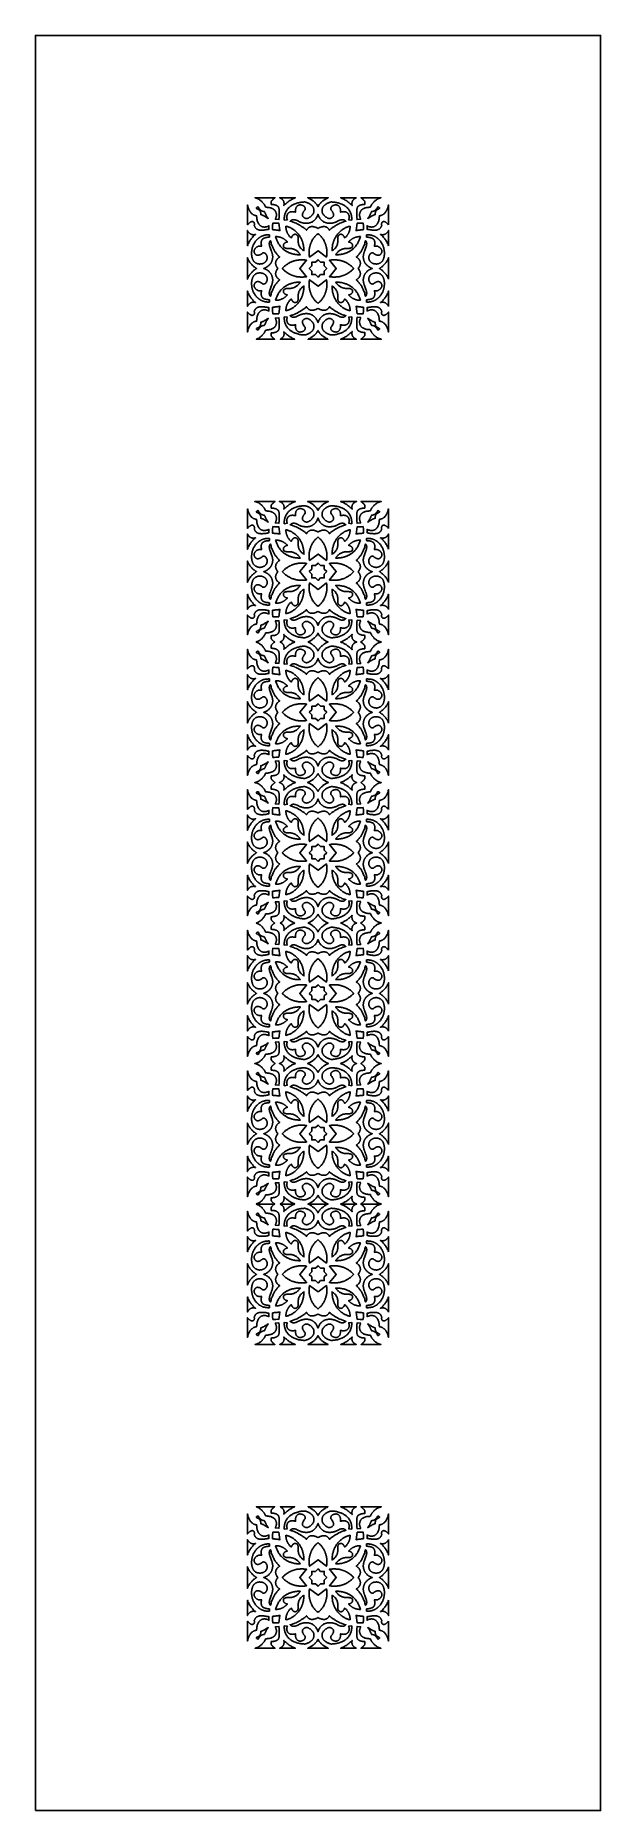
# Model space of a CAD drawing. Extents: x -270 to 270, y -847 to 847.
import ezdxf

# ---------------------------------------------------------------- set-up
doc = ezdxf.new("R2010")
doc.units = 0
doc.layers.add('LAYER_1', color=18, linetype='CONTINUOUS')

msp = doc.modelspace()

# ---------------------------------------------------------------- linework, layer by layer
at = {"layer": 'LAYER_1'}
for points in [[(-270, -847.5), (270, -847.5), (270, 847.5), (-270, 847.5)], [(-67.2, 684.4), (-67, 683.8), (-66.7, 683), (-66.4, 682.3), (-66.2, 681.9), (-66.1, 681.5), (-65.9, 681.1), (-65.6, 680.6), (-65.4, 680.2), (-65.2, 679.8), (-64.9, 679.4), (-64.7, 679), (-64.4, 678.7), (-64.1, 678.3), (-63.7, 677.9), (-63.4, 677.6), (-63, 677.2), (-62.6, 676.9), (-62.2, 676.6), (-61.8, 676.4), (-61.6, 676.3), (-61.3, 676.1), (-61.1, 676), (-60.9, 675.9), (-60.6, 675.8), (-60.4, 675.7), (-60.1, 675.7), (-59.8, 675.6), (-59.6, 675.5), (-59.3, 675.5), (-59, 675.4), (-58.7, 675.4), (-58.7, 675.2), (-58.7, 674.7), (-58.6, 674.1), (-58.6, 673.4), (-58.5, 672.9), (-58.4, 672.5), (-58.3, 672), (-58.2, 671.5), (-58.1, 671), (-58, 670.5), (-57.8, 670), (-57.6, 669.5), (-57.4, 669), (-57.2, 668.5), (-56.9, 668), (-56.8, 667.8), (-56.6, 667.5), (-56.5, 667.3), (-56.3, 667.1), (-56.1, 666.9), (-55.9, 666.6), (-55.7, 666.4), (-55.5, 666.2), (-55.3, 666.1), (-55.1, 665.9), (-54.9, 665.7), (-54.7, 665.6), (-54.4, 665.4), (-54.2, 665.3), (-53.9, 665.1), (-53.6, 665), (-53.3, 664.9), (-53, 664.8), (-52.7, 664.8), (-52.4, 664.7), (-52.1, 664.7), (-51.8, 664.6), (-51.4, 664.6), (-51, 664.6), (-50.7, 664.6), (-50.3, 664.7), (-49.9, 664.7), (-49.4, 664.8), (-49, 664.9), (-48.6, 665.1), (-48.1, 665.2), (-47.7, 665.4), (-47.3, 665.6), (-46.9, 665.8), (-46.9, 662.5), (-47.2, 662.4), (-47.5, 662.4), (-48.2, 662.2), (-49, 662.1), (-50, 661.9), (-51, 661.8), (-51.5, 661.7), (-52, 661.6), (-52.6, 661.6), (-53.1, 661.6), (-53.7, 661.6), (-54.2, 661.6), (-54.8, 661.6), (-55.3, 661.6), (-55.9, 661.7), (-56.4, 661.8), (-56.7, 661.9), (-56.9, 662), (-57.2, 662), (-57.4, 662.1), (-57.6, 662.2), (-57.9, 662.3), (-58.1, 662.5), (-58.3, 662.6), (-58.6, 662.7), (-58.8, 662.9), (-59, 663), (-59.2, 663.2), (-59.4, 663.4), (-59.5, 663.6), (-59.7, 663.8), (-59.9, 664), (-60, 664.2), (-60.2, 664.5), (-60.3, 664.7), (-60.5, 665), (-60.6, 665.3), (-60.7, 665.6), (-60.8, 665.9), (-60.9, 666.2), (-60.9, 666.3), (-60.9, 666.4), (-60.8, 666.8), (-60.8, 667), (-60.8, 667.3), (-60.8, 667.6), (-60.8, 667.9), (-60.9, 668.3), (-60.9, 668.4), (-61, 668.6), (-61, 668.7), (-61.1, 668.9), (-61.2, 669), (-61.3, 669.1), (-61.4, 669.3), (-61.5, 669.4), (-61.7, 669.5), (-61.8, 669.6), (-62, 669.7), (-62.2, 669.7), (-62.4, 669.8), (-62.6, 669.8), (-62.7, 669.8), (-62.9, 669.9), (-63.1, 669.8), (-63.3, 669.8), (-63.4, 669.8), (-63.6, 669.8), (-63.8, 669.7), (-63.9, 669.6), (-64.1, 669.6), (-64.3, 669.5), (-64.6, 669.3), (-64.9, 669.1), (-65.2, 668.9), (-65.5, 668.6), (-65.8, 668.3), (-66.4, 667.8), (-67, 667.2), (-67.5, 666.7), (-67.5, 685.5)], [(-41.2, 692.4), (-41.5, 692.2), (-42.2, 691.7), (-42.5, 691.4), (-42.9, 691.1), (-43.3, 690.7), (-43.5, 690.5), (-43.7, 690.3), (-43.8, 690.1), (-44, 689.9), (-44.2, 689.7), (-44.3, 689.5), (-44.4, 689.3), (-44.6, 689), (-44.7, 688.8), (-44.8, 688.5), (-44.8, 688.3), (-44.9, 688), (-44.9, 687.7), (-44.9, 687.4), (-44.9, 687.1), (-44.9, 686.8), (-44.8, 686.5), (-44.7, 686.2), (-43.8, 686.1), (-43.3, 686.1), (-42.9, 686.1), (-42.4, 686), (-41.9, 685.9), (-41.4, 685.8), (-41, 685.7), (-40.5, 685.6), (-40.1, 685.4), (-39.7, 685.2), (-39.5, 685.1), (-39.3, 685), (-39.1, 684.9), (-38.9, 684.7), (-38.7, 684.6), (-38.5, 684.5), (-38.4, 684.3), (-38.2, 684.1), (-38, 684), (-37.9, 683.8), (-37.8, 683.6), (-37.7, 683.4), (-37.6, 683.2), (-37.5, 683), (-37.4, 682.8), (-37.3, 682.5), (-37.3, 682.3), (-37.2, 682), (-37.2, 681.7), (-37.1, 681.4), (-37.1, 680.8), (-37, 680.1), (-37, 679.3), (-37, 678.5), (-37, 677.7), (-37.1, 676.8), (-37.1, 675.8), (-37.2, 673.9), (-37.4, 671.7), (-40.8, 672), (-40.6, 672.4), (-40.5, 672.8), (-40.3, 673.2), (-40.2, 673.6), (-40.1, 674), (-40, 674.4), (-39.9, 674.8), (-39.8, 675.2), (-39.8, 675.6), (-39.8, 676), (-39.8, 676.4), (-39.8, 676.7), (-39.8, 677.1), (-39.9, 677.4), (-39.9, 677.7), (-40, 678), (-40.1, 678.3), (-40.2, 678.6), (-40.3, 678.9), (-40.4, 679.2), (-40.5, 679.4), (-40.7, 679.7), (-40.8, 679.9), (-41, 680.1), (-41.2, 680.4), (-41.3, 680.6), (-41.5, 680.8), (-41.7, 680.9), (-41.9, 681.1), (-42.1, 681.3), (-42.4, 681.5), (-42.6, 681.6), (-42.8, 681.8), (-43, 681.9), (-43.3, 682), (-43.5, 682.2), (-44, 682.4), (-44.5, 682.6), (-45, 682.8), (-45.5, 682.9), (-45.9, 683), (-46.4, 683.2), (-46.9, 683.2), (-47.3, 683.3), (-47.8, 683.4), (-48.2, 683.4), (-48.9, 683.5), (-49.5, 683.5), (-49.9, 683.5), (-50.1, 683.6), (-50.3, 684), (-50.5, 684.6), (-50.8, 685.2), (-51.2, 685.8), (-51.4, 686.1), (-51.6, 686.4), (-51.8, 686.8), (-52.1, 687.1), (-52.3, 687.4), (-52.6, 687.8), (-52.9, 688.1), (-53.2, 688.4), (-53.5, 688.8), (-53.8, 689.1), (-54.2, 689.4), (-54.6, 689.7), (-55, 690.1), (-55.4, 690.4), (-55.8, 690.6), (-56.2, 690.9), (-56.7, 691.2), (-57.1, 691.4), (-57.6, 691.7), (-58.1, 691.9), (-58.7, 692.1), (-59.2, 692.3), (-59.8, 692.4), (-60.2, 692.5), (-41, 692.5)], [(-57.2, 683.7), (-57.1, 683.7), (-57, 683.7), (-57, 683.7), (-56.9, 683.6), (-56.9, 683.5), (-56.8, 683.4), (-56.6, 682.9), (-56.4, 682.6), (-56.2, 682.3), (-55.9, 682), (-55.8, 681.8), (-55.6, 681.6), (-55.5, 681.4), (-55.3, 681.2), (-55.1, 681), (-54.9, 680.8), (-54.7, 680.7), (-54.4, 680.5), (-54.2, 680.3), (-53.9, 680.2), (-53.6, 680), (-53.3, 679.9), (-53, 679.7), (-52.7, 679.6), (-52.3, 679.5), (-51.9, 679.4), (-51.6, 679.4), (-51.2, 679.3), (-51, 678.9), (-50.8, 678.4), (-50.6, 678), (-50.4, 677.6), (-50.3, 677.2), (-50, 676.7), (-49.8, 676.3), (-49.6, 675.9), (-49.4, 675.5), (-49.2, 675.1), (-48.9, 674.7), (-48.7, 674.3), (-48.4, 673.9), (-48.2, 673.5), (-47.9, 673.1), (-47.6, 672.8), (-48.5, 673.3), (-49.3, 673.8), (-50.2, 674.4), (-51, 674.9), (-51.5, 675.1), (-51.9, 675.4), (-52.4, 675.6), (-52.8, 675.8), (-53.3, 676), (-53.7, 676.2), (-54.2, 676.3), (-54.7, 676.5), (-54.6, 676.9), (-54.6, 677.3), (-54.7, 677.7), (-54.7, 678.1), (-54.8, 678.4), (-54.9, 678.8), (-55, 679.1), (-55.1, 679.4), (-55.3, 679.6), (-55.4, 679.9), (-55.6, 680.1), (-55.8, 680.4), (-56, 680.6), (-56.2, 680.8), (-56.4, 681), (-56.6, 681.1), (-56.8, 681.3), (-57, 681.5), (-57.4, 681.7), (-57.8, 681.9), (-58.1, 682.1), (-58.7, 682.3), (-58.8, 682.4), (-58.9, 682.4), (-58.9, 682.5), (-58.9, 682.5), (-58.9, 682.6), (-58.9, 682.7), (-58.9, 682.7), (-58.8, 682.9), (-58.8, 683), (-58.7, 683.2), (-58.5, 683.3), (-58.4, 683.4), (-58.2, 683.5), (-58, 683.6), (-57.9, 683.7), (-57.7, 683.7), (-57.5, 683.8), (-57.3, 683.8)], [(-22.4, 692.2), (-23.1, 691.9), (-23.9, 691.6), (-24.6, 691.2), (-25.4, 690.8), (-26.1, 690.4), (-26.8, 690), (-27.5, 689.5), (-28.2, 689), (-28.9, 688.5), (-29.6, 688), (-30.2, 687.5), (-30.8, 686.9), (-31.5, 686.3), (-32, 685.7), (-32.6, 685.1), (-32.5, 685.6), (-32.4, 686), (-32.4, 686.5), (-32.3, 686.9), (-32.4, 687.3), (-32.4, 687.7), (-32.5, 688), (-32.5, 688.4), (-32.6, 688.7), (-32.8, 689), (-32.9, 689.3), (-33.1, 689.6), (-33.2, 689.9), (-33.4, 690.2), (-33.6, 690.4), (-33.8, 690.6), (-34, 690.8), (-34.2, 691.1), (-34.4, 691.2), (-34.7, 691.4), (-34.9, 691.6), (-35.1, 691.7), (-35.4, 692), (-35.8, 692.2), (-36, 692.3), (-36.2, 692.4), (-36.3, 692.4), (-36.5, 692.5), (-36.7, 692.5), (-36.7, 692.5), (-21.7, 692.5)], [(-12.6, 688.6), (-12.4, 688.5), (-12, 688.4), (-11.5, 688.3), (-11.1, 688.1), (-10.7, 688), (-10.3, 687.9), (-9.9, 687.7), (-9.5, 687.5), (-9.1, 687.3), (-8.6, 687.1), (-8.1, 686.8), (-7.7, 686.5), (-7.2, 686.2), (-6.8, 685.9), (-6.4, 685.6), (-6.2, 685.4), (-6, 685.2), (-5.8, 685), (-5.6, 684.8), (-5.4, 684.6), (-5.2, 684.4), (-5.1, 684.1), (-4.9, 683.9), (-4.7, 683.7), (-4.6, 683.4), (-4.5, 683.2), (-4.4, 682.9), (-4.2, 682.7), (-4.2, 682.4), (-4.1, 682.1), (-4, 681.8), (-3.9, 681.5), (-3.9, 681.2), (-3.9, 680.9), (-3.9, 680.6), (-3.9, 680.3), (-3.9, 679.9), (-3.9, 679.6), (-4, 679.3), (-4, 678.9), (-4.1, 678.5), (-4.2, 678.2), (-4.4, 677.8), (-4.4, 677.6), (-4.6, 677.3), (-4.9, 676.9), (-5.3, 676.4), (-5.5, 676.1), (-5.8, 675.9), (-6, 675.6), (-6.3, 675.3), (-6.6, 675), (-6.9, 674.7), (-7.3, 674.4), (-7.6, 674.1), (-8, 673.9), (-8.3, 673.6), (-8.7, 673.4), (-9.1, 673.2), (-9.3, 673.1), (-9.5, 673.1), (-9.7, 673), (-9.9, 672.9), (-10.1, 672.9), (-10.3, 672.9), (-10.5, 672.8), (-10.8, 672.8), (-11, 672.8), (-11.2, 672.8), (-11.4, 672.8), (-11.6, 672.9), (-11.8, 672.9), (-12, 673), (-12.3, 673), (-12.5, 673.1), (-12.7, 673.2), (-12.9, 673.4), (-13.1, 673.5), (-13.3, 673.6), (-13.6, 673.8), (-13.8, 674), (-14, 674.2), (-14.2, 674.4), (-14.4, 674.7), (-14.6, 674.9), (-14.7, 675.1), (-14.8, 675.4), (-14.9, 675.6), (-14.9, 675.9), (-14.9, 676.1), (-14.9, 676.4), (-14.9, 676.6), (-14.9, 676.9), (-14.8, 677.1), (-14.7, 677.4), (-14.6, 677.6), (-14.5, 677.9), (-14.4, 678.1), (-14.2, 678.4), (-14, 678.8), (-13.7, 679.3), (-13.1, 680.1), (-12.8, 680.5), (-12.6, 680.8), (-12.5, 681), (-12.4, 681.1), (-12.4, 681.3), (-12.4, 681.4), (-12.3, 681.6), (-12.3, 681.8), (-12.3, 682), (-12.3, 682.2), (-12.3, 682.4), (-12.3, 682.5), (-12.4, 682.7), (-12.4, 682.9), (-12.4, 683), (-12.5, 683.2), (-12.6, 683.5), (-12.7, 683.7), (-12.9, 684), (-13, 684.2), (-13.2, 684.4), (-13.5, 684.6), (-13.7, 684.7), (-13.9, 684.9), (-14.2, 685), (-14.4, 685.2), (-14.7, 685.3), (-15, 685.4), (-15.2, 685.4), (-15.5, 685.5), (-15.7, 685.6), (-16.2, 685.7), (-16.7, 685.7), (-17.1, 685.8), (-17.4, 685.8), (-17.6, 685.8), (-17.7, 685.8), (-17.9, 685.7), (-18.1, 685.6), (-18.5, 685.5), (-18.9, 685.3), (-19.2, 685.2), (-19.5, 684.9), (-19.8, 684.7), (-20, 684.5), (-20.3, 684.2), (-20.5, 684), (-20.6, 683.7), (-20.8, 683.4), (-20.9, 683.1), (-21.1, 682.9), (-21.2, 682.6), (-21.2, 682.3), (-21.3, 682), (-21.4, 681.7), (-21.4, 681.4), (-21.4, 681.1), (-21.5, 680.8), (-21.5, 680.3), (-21.5, 679.9), (-21.4, 679.5), (-21.4, 679.1), (-21.4, 678.8), (-21.5, 678.9), (-21.8, 678.9), (-22.2, 679), (-22.7, 679.1), (-23, 679.2), (-23.3, 679.2), (-23.6, 679.2), (-23.9, 679.2), (-24.3, 679.3), (-24.6, 679.2), (-25, 679.2), (-25.4, 679.2), (-25.7, 679.1), (-26.1, 679.1), (-26.5, 679), (-26.8, 678.9), (-27.2, 678.7), (-27.5, 678.5), (-27.7, 678.4), (-27.8, 678.3), (-28, 678.2), (-28.2, 678.1), (-28.3, 678), (-28.5, 677.8), (-28.6, 677.7), (-28.7, 677.5), (-28.9, 677.4), (-29, 677.2), (-29.1, 677), (-29.2, 676.8), (-29.3, 676.6), (-29.4, 676.4), (-29.5, 676.2), (-29.6, 676), (-29.6, 675.7), (-29.7, 675.5), (-29.8, 675.2), (-29.8, 674.9), (-29.8, 674.7), (-29.8, 674.5), (-29.8, 674.1), (-29.8, 673.7), (-29.8, 673.2), (-29.7, 672.8), (-29.6, 672.4), (-29.4, 672), (-29.3, 671.6), (-32.2, 671.2), (-32.2, 672), (-32.2, 672.8), (-32.2, 673.5), (-32.1, 674.2), (-32, 674.9), (-31.9, 675.6), (-31.7, 676.2), (-31.6, 676.9), (-31.4, 677.5), (-31.2, 678.1), (-31, 678.6), (-30.7, 679.2), (-30.4, 679.7), (-30.2, 680.2), (-29.9, 680.7), (-29.5, 681.1), (-29.2, 681.6), (-28.9, 682), (-28.5, 682.4), (-28.1, 682.8), (-27.7, 683.2), (-27.3, 683.5), (-26.9, 683.9), (-26.5, 684.2), (-26.1, 684.5), (-25.7, 684.8), (-25.2, 685.1), (-24.8, 685.4), (-24.3, 685.6), (-23.9, 685.9), (-23.4, 686.1), (-23, 686.3), (-22.5, 686.5), (-22.1, 686.7), (-21.6, 686.9), (-21.1, 687), (-20.7, 687.2), (-20.2, 687.3), (-19.4, 687.6), (-18.5, 687.8), (-17.7, 688), (-16.9, 688.1), (-16.1, 688.3), (-15.4, 688.4), (-14.8, 688.4), (-14.2, 688.5), (-13.7, 688.5), (-13, 688.6)], [(9.2, 692.2), (8.5, 691.9), (7.9, 691.6), (7.3, 691.3), (6.7, 690.9), (6.2, 690.6), (5.7, 690.2), (5.2, 689.9), (4.7, 689.5), (4.3, 689.2), (3.9, 688.9), (3.5, 688.5), (3.1, 688.2), (2.8, 687.8), (2.5, 687.5), (2.2, 687.2), (1.9, 686.9), (1.7, 686.6), (1.2, 686), (0.9, 685.5), (0.6, 685), (0.4, 684.6), (0.2, 684.3), (0, 684), (-0.2, 684.3), (-0.4, 684.6), (-0.6, 685), (-0.9, 685.5), (-1.2, 686), (-1.7, 686.6), (-1.9, 686.9), (-2.2, 687.2), (-2.5, 687.5), (-2.8, 687.8), (-3.1, 688.2), (-3.5, 688.5), (-3.9, 688.9), (-4.3, 689.2), (-4.7, 689.5), (-5.2, 689.9), (-5.7, 690.2), (-6.2, 690.6), (-6.7, 690.9), (-7.3, 691.3), (-7.9, 691.6), (-8.5, 691.9), (-9.2, 692.2), (-9.8, 692.5), (9.8, 692.5)], [(13.7, 688.5), (14.2, 688.5), (14.8, 688.4), (15.4, 688.4), (16.1, 688.3), (16.9, 688.1), (17.7, 688), (18.5, 687.8), (19.4, 687.6), (20.2, 687.3), (20.7, 687.2), (21.1, 687), (21.6, 686.9), (22.1, 686.7), (22.5, 686.5), (23, 686.3), (23.4, 686.1), (23.9, 685.9), (24.3, 685.6), (24.8, 685.4), (25.2, 685.1), (25.7, 684.8), (26.1, 684.5), (26.5, 684.2), (26.9, 683.9), (27.3, 683.5), (27.7, 683.2), (28.1, 682.8), (28.5, 682.4), (28.9, 682), (29.2, 681.6), (29.5, 681.1), (29.9, 680.7), (30.2, 680.2), (30.4, 679.7), (30.7, 679.2), (31, 678.6), (31.2, 678.1), (31.4, 677.5), (31.6, 676.9), (31.7, 676.2), (31.9, 675.6), (32, 674.9), (32.1, 674.2), (32.2, 673.5), (32.2, 672.8), (32.2, 672), (32.2, 671.2), (29.3, 671.6), (29.4, 672), (29.6, 672.4), (29.7, 672.8), (29.8, 673.2), (29.8, 673.7), (29.8, 674.1), (29.8, 674.5), (29.8, 674.7), (29.8, 674.9), (29.7, 675.2), (29.7, 675.5), (29.6, 675.7), (29.6, 676), (29.5, 676.2), (29.4, 676.4), (29.3, 676.6), (29.2, 676.8), (29.1, 677), (29, 677.2), (28.9, 677.4), (28.7, 677.5), (28.6, 677.7), (28.5, 677.8), (28.3, 678), (28.2, 678.1), (28, 678.2), (27.8, 678.3), (27.7, 678.4), (27.5, 678.5), (27.2, 678.7), (26.8, 678.9), (26.5, 679), (26.1, 679.1), (25.7, 679.1), (25.4, 679.2), (25, 679.2), (24.6, 679.2), (24.3, 679.3), (23.9, 679.2), (23.6, 679.2), (23.3, 679.2), (23, 679.2), (22.7, 679.1), (22.2, 679), (21.8, 678.9), (21.5, 678.9), (21.4, 678.8), (21.4, 679.1), (21.4, 679.5), (21.5, 679.9), (21.5, 680.3), (21.5, 680.8), (21.4, 681.1), (21.4, 681.4), (21.4, 681.7), (21.3, 682), (21.2, 682.3), (21.2, 682.6), (21.1, 682.9), (20.9, 683.1), (20.8, 683.4), (20.6, 683.7), (20.5, 684), (20.3, 684.2), (20, 684.5), (19.8, 684.7), (19.5, 684.9), (19.2, 685.2), (18.9, 685.3), (18.5, 685.5), (18.1, 685.6), (17.9, 685.7), (17.7, 685.8), (17.6, 685.8), (17.4, 685.8), (17.1, 685.8), (16.7, 685.7), (16.2, 685.7), (15.7, 685.6), (15.5, 685.5), (15.2, 685.4), (15, 685.4), (14.7, 685.3), (14.4, 685.2), (14.2, 685), (13.9, 684.9), (13.7, 684.7), (13.5, 684.6), (13.2, 684.4), (13, 684.2), (12.9, 684), (12.7, 683.7), (12.6, 683.5), (12.5, 683.2), (12.4, 683), (12.4, 682.9), (12.3, 682.7), (12.3, 682.5), (12.3, 682.4), (12.3, 682.2), (12.3, 682), (12.3, 681.8), (12.3, 681.6), (12.4, 681.4), (12.4, 681.3), (12.4, 681.1), (12.5, 681), (12.6, 680.8), (12.8, 680.5), (13.1, 680.1), (13.7, 679.3), (14, 678.8), (14.2, 678.4), (14.4, 678.1), (14.5, 677.9), (14.6, 677.6), (14.7, 677.4), (14.8, 677.1), (14.9, 676.9), (14.9, 676.6), (14.9, 676.4), (14.9, 676.1), (14.9, 675.9), (14.9, 675.6), (14.8, 675.4), (14.7, 675.1), (14.6, 674.9), (14.4, 674.7), (14.2, 674.4), (14, 674.2), (13.8, 674), (13.6, 673.8), (13.3, 673.6), (13.1, 673.5), (12.9, 673.4), (12.7, 673.2), (12.5, 673.1), (12.3, 673), (12, 673), (11.8, 672.9), (11.6, 672.9), (11.4, 672.8), (11.2, 672.8), (11, 672.8), (10.8, 672.8), (10.5, 672.8), (10.3, 672.9), (10.1, 672.9), (9.9, 672.9), (9.7, 673), (9.5, 673.1), (9.3, 673.1), (9.1, 673.2), (8.7, 673.4), (8.3, 673.6), (8, 673.9), (7.6, 674.1), (7.3, 674.4), (6.9, 674.7), (6.6, 675), (6.3, 675.3), (6, 675.6), (5.8, 675.9), (5.5, 676.1), (5.3, 676.4), (4.9, 676.9), (4.6, 677.3), (4.4, 677.6), (4.4, 677.8), (4.2, 678.2), (4.1, 678.5), (4, 678.9), (4, 679.3), (3.9, 679.6), (3.9, 679.9), (3.9, 680.3), (3.9, 680.6), (3.9, 680.9), (3.9, 681.2), (3.9, 681.5), (4, 681.8), (4.1, 682.1), (4.2, 682.4), (4.2, 682.7), (4.4, 682.9), (4.5, 683.2), (4.6, 683.4), (4.7, 683.7), (4.9, 683.9), (5.1, 684.1), (5.2, 684.4), (5.4, 684.6), (5.6, 684.8), (5.8, 685), (6, 685.2), (6.2, 685.4), (6.4, 685.6), (6.8, 685.9), (7.2, 686.2), (7.7, 686.5), (8.1, 686.8), (8.6, 687.1), (9, 687.3), (9.5, 687.5), (9.9, 687.7), (10.3, 687.9), (10.7, 688), (11.1, 688.1), (11.5, 688.3), (12, 688.4), (12.4, 688.5), (12.6, 688.6), (13, 688.6)], [(36.7, 692.5), (36.5, 692.5), (36.3, 692.4), (36.2, 692.4), (36, 692.3), (35.8, 692.2), (35.4, 692), (35.1, 691.7), (34.9, 691.6), (34.7, 691.4), (34.4, 691.2), (34.2, 691.1), (34, 690.8), (33.8, 690.6), (33.6, 690.4), (33.4, 690.2), (33.2, 689.9), (33.1, 689.6), (32.9, 689.3), (32.8, 689), (32.6, 688.7), (32.5, 688.4), (32.5, 688), (32.4, 687.7), (32.4, 687.3), (32.3, 686.9), (32.4, 686.5), (32.4, 686), (32.5, 685.6), (32.6, 685.1), (32, 685.7), (31.4, 686.3), (30.8, 686.9), (30.2, 687.5), (29.6, 688), (28.9, 688.5), (28.2, 689), (27.5, 689.5), (26.8, 690), (26.1, 690.4), (25.4, 690.8), (24.6, 691.2), (23.9, 691.6), (23.1, 691.9), (22.4, 692.2), (21.7, 692.5), (36.7, 692.5)], [(59.8, 692.4), (59.2, 692.3), (58.7, 692.1), (58.1, 691.9), (57.6, 691.7), (57.1, 691.4), (56.7, 691.2), (56.2, 690.9), (55.8, 690.6), (55.4, 690.4), (55, 690.1), (54.6, 689.7), (54.2, 689.4), (53.8, 689.1), (53.5, 688.8), (53.2, 688.4), (52.9, 688.1), (52.6, 687.8), (52.3, 687.4), (52.1, 687.1), (51.8, 686.8), (51.6, 686.4), (51.4, 686.1), (51.2, 685.8), (50.8, 685.2), (50.5, 684.6), (50.3, 684), (50.1, 683.6), (49.9, 683.5), (49.5, 683.5), (48.9, 683.5), (48.2, 683.4), (47.8, 683.4), (47.3, 683.3), (46.9, 683.2), (46.4, 683.2), (45.9, 683), (45.5, 682.9), (45, 682.8), (44.5, 682.6), (44, 682.4), (43.5, 682.2), (43.3, 682), (43, 681.9), (42.8, 681.8), (42.6, 681.6), (42.3, 681.5), (42.1, 681.3), (41.9, 681.1), (41.7, 680.9), (41.5, 680.8), (41.3, 680.6), (41.2, 680.4), (41, 680.1), (40.8, 679.9), (40.7, 679.7), (40.5, 679.4), (40.4, 679.2), (40.3, 678.9), (40.2, 678.6), (40.1, 678.3), (40, 678), (39.9, 677.7), (39.9, 677.4), (39.8, 677.1), (39.8, 676.7), (39.8, 676.4), (39.8, 676), (39.8, 675.6), (39.8, 675.2), (39.9, 674.8), (40, 674.4), (40.1, 674), (40.2, 673.6), (40.3, 673.2), (40.5, 672.8), (40.6, 672.4), (40.8, 672), (37.4, 671.7), (37.2, 673.9), (37.1, 675.8), (37.1, 676.8), (37, 677.7), (37, 678.5), (37, 679.3), (37, 680.1), (37.1, 680.8), (37.1, 681.4), (37.2, 681.7), (37.2, 682), (37.3, 682.3), (37.3, 682.5), (37.4, 682.8), (37.5, 683), (37.6, 683.2), (37.7, 683.4), (37.8, 683.6), (37.9, 683.8), (38, 684), (38.2, 684.1), (38.4, 684.3), (38.5, 684.5), (38.7, 684.6), (38.9, 684.7), (39.1, 684.9), (39.3, 685), (39.5, 685.1), (39.7, 685.2), (40.1, 685.4), (40.5, 685.6), (41, 685.7), (41.4, 685.8), (41.9, 685.9), (42.4, 686), (42.9, 686.1), (43.3, 686.1), (43.8, 686.1), (44.7, 686.2), (44.8, 686.5), (44.9, 686.8), (44.9, 687.1), (44.9, 687.4), (44.9, 687.7), (44.9, 688), (44.8, 688.3), (44.8, 688.5), (44.7, 688.8), (44.6, 689), (44.4, 689.3), (44.3, 689.5), (44.2, 689.7), (44, 689.9), (43.8, 690.1), (43.7, 690.3), (43.5, 690.5), (43.3, 690.7), (42.9, 691.1), (42.5, 691.4), (42.2, 691.7), (41.5, 692.2), (41.2, 692.4), (41, 692.5), (60.2, 692.5)], [(67.5, 666.7), (66.9, 667.2), (66.4, 667.8), (65.8, 668.3), (65.5, 668.6), (65.2, 668.9), (64.9, 669.1), (64.6, 669.3), (64.3, 669.5), (64.1, 669.6), (63.9, 669.6), (63.8, 669.7), (63.6, 669.8), (63.4, 669.8), (63.3, 669.8), (63.1, 669.8), (62.9, 669.9), (62.7, 669.8), (62.6, 669.8), (62.4, 669.8), (62.2, 669.7), (62, 669.7), (61.8, 669.6), (61.7, 669.5), (61.5, 669.4), (61.4, 669.3), (61.3, 669.1), (61.2, 669), (61.1, 668.9), (61, 668.7), (61, 668.6), (60.9, 668.4), (60.9, 668.3), (60.8, 667.9), (60.8, 667.6), (60.8, 667.3), (60.8, 667), (60.8, 666.8), (60.9, 666.4), (60.9, 666.3), (60.9, 666.2), (60.8, 665.9), (60.7, 665.6), (60.6, 665.3), (60.5, 665), (60.3, 664.7), (60.2, 664.5), (60, 664.2), (59.9, 664), (59.7, 663.8), (59.5, 663.6), (59.4, 663.4), (59.2, 663.2), (59, 663), (58.8, 662.9), (58.6, 662.7), (58.3, 662.6), (58.1, 662.5), (57.9, 662.3), (57.6, 662.2), (57.4, 662.1), (57.2, 662), (56.9, 662), (56.7, 661.9), (56.4, 661.8), (55.9, 661.7), (55.3, 661.6), (54.8, 661.6), (54.2, 661.6), (53.7, 661.6), (53.1, 661.6), (52.6, 661.6), (52, 661.6), (51.5, 661.7), (51, 661.8), (50, 661.9), (49, 662.1), (48.2, 662.2), (47.5, 662.4), (47.2, 662.4), (46.9, 662.5), (46.9, 665.8), (47.3, 665.6), (47.7, 665.4), (48.1, 665.2), (48.6, 665.1), (49, 664.9), (49.4, 664.8), (49.8, 664.7), (50.3, 664.7), (50.7, 664.6), (51, 664.6), (51.4, 664.6), (51.8, 664.6), (52.1, 664.7), (52.4, 664.7), (52.7, 664.8), (53, 664.8), (53.3, 664.9), (53.6, 665), (53.9, 665.1), (54.2, 665.3), (54.4, 665.4), (54.7, 665.6), (54.9, 665.7), (55.1, 665.9), (55.3, 666.1), (55.5, 666.2), (55.7, 666.4), (55.9, 666.6), (56.1, 666.9), (56.3, 667.1), (56.5, 667.3), (56.6, 667.5), (56.8, 667.8), (56.9, 668), (57.2, 668.5), (57.4, 669), (57.6, 669.5), (57.8, 670), (58, 670.5), (58.1, 671), (58.2, 671.5), (58.3, 672), (58.4, 672.5), (58.5, 672.9), (58.6, 673.4), (58.6, 674.1), (58.7, 674.7), (58.7, 675.2), (58.7, 675.4), (59, 675.4), (59.3, 675.5), (59.6, 675.5), (59.8, 675.6), (60.1, 675.7), (60.4, 675.7), (60.6, 675.8), (60.9, 675.9), (61.1, 676), (61.3, 676.1), (61.6, 676.3), (61.8, 676.4), (62.2, 676.6), (62.6, 676.9), (63, 677.2), (63.4, 677.6), (63.7, 677.9), (64.1, 678.3), (64.4, 678.7), (64.7, 679), (64.9, 679.4), (65.2, 679.8), (65.4, 680.2), (65.6, 680.6), (65.9, 681.1), (66, 681.5), (66.2, 681.9), (66.4, 682.3), (66.7, 683), (66.9, 683.8), (67.2, 684.4), (67.5, 685.5)], [(57.5, 683.8), (57.7, 683.7), (57.9, 683.7), (58, 683.6), (58.2, 683.5), (58.4, 683.4), (58.5, 683.3), (58.6, 683.2), (58.8, 683), (58.8, 682.9), (58.9, 682.7), (58.9, 682.7), (58.9, 682.6), (58.9, 682.5), (58.9, 682.5), (58.8, 682.4), (58.8, 682.4), (58.6, 682.3), (58.1, 682.1), (57.8, 681.9), (57.4, 681.7), (57, 681.5), (56.8, 681.3), (56.6, 681.1), (56.4, 681), (56.2, 680.8), (56, 680.6), (55.8, 680.4), (55.6, 680.1), (55.4, 679.9), (55.3, 679.6), (55.1, 679.4), (55, 679.1), (54.9, 678.8), (54.8, 678.4), (54.7, 678.1), (54.7, 677.7), (54.6, 677.3), (54.6, 676.9), (54.7, 676.5), (54.2, 676.3), (53.7, 676.2), (53.3, 676), (52.8, 675.8), (52.3, 675.6), (51.9, 675.4), (51.5, 675.1), (51, 674.9), (50.2, 674.4), (49.3, 673.8), (48.5, 673.3), (47.6, 672.8), (47.9, 673.1), (48.2, 673.5), (48.4, 673.9), (48.7, 674.3), (48.9, 674.7), (49.2, 675.1), (49.4, 675.5), (49.6, 675.9), (49.8, 676.3), (50, 676.7), (50.3, 677.2), (50.4, 677.6), (50.6, 678), (50.8, 678.4), (51, 678.9), (51.1, 679.3), (51.6, 679.4), (51.9, 679.4), (52.3, 679.5), (52.7, 679.6), (53, 679.7), (53.3, 679.9), (53.6, 680), (53.9, 680.2), (54.2, 680.3), (54.4, 680.5), (54.7, 680.7), (54.9, 680.8), (55.1, 681), (55.3, 681.2), (55.5, 681.4), (55.6, 681.6), (55.8, 681.8), (55.9, 682), (56.2, 682.3), (56.4, 682.6), (56.6, 682.9), (56.8, 683.4), (56.9, 683.5), (56.9, 683.6), (57, 683.7), (57, 683.7), (57.1, 683.7), (57.2, 683.7), (57.3, 683.8)], [(-67.3, 661), (-67.2, 660.7), (-67, 660.4), (-66.7, 660), (-66.3, 659.6), (-66.2, 659.4), (-65.9, 659.2), (-65.7, 659), (-65.5, 658.8), (-65.2, 658.5), (-65, 658.4), (-64.7, 658.2), (-64.4, 658), (-64.1, 657.8), (-63.8, 657.7), (-63.4, 657.6), (-63.1, 657.5), (-62.7, 657.4), (-62.3, 657.3), (-61.9, 657.3), (-61.5, 657.3), (-61.1, 657.3), (-60.6, 657.4), (-60.2, 657.5), (-59.9, 657.6), (-59.7, 657.6), (-60.3, 657.1), (-61, 656.6), (-61.6, 656), (-62.2, 655.4), (-62.7, 654.7), (-63.3, 654.1), (-63.8, 653.4), (-64.3, 652.7), (-64.8, 652), (-65.3, 651.3), (-65.7, 650.6), (-66.1, 649.8), (-66.5, 649), (-66.9, 648.3), (-67.2, 647.5), (-67.5, 646.7), (-67.5, 661.3)], [(-41.7, 668.3), (-40.3, 668.3), (-38.9, 668.3), (-37.5, 668.3), (-36.4, 661.2), (-37.3, 661.4), (-38.1, 661.5), (-39, 661.6), (-39.9, 661.7), (-40.8, 661.8), (-41.6, 661.9), (-42.5, 662), (-43.4, 662.1), (-43.4, 662.4), (-43.5, 662.8), (-43.5, 663.2), (-43.5, 663.6), (-43.5, 664), (-43.5, 664.4), (-43.5, 664.8), (-43.5, 665.2), (-43.5, 665.6), (-43.5, 666), (-43.4, 666.4), (-43.4, 666.8), (-43.3, 667.2), (-43.3, 667.6), (-43.2, 668), (-43.1, 668.4)], [(-29.9, 665.2), (-29.1, 665), (-28.4, 664.8), (-28, 664.6), (-27.6, 664.5), (-27.4, 664.4), (-26.8, 664.1), (-26.4, 664), (-26, 663.8), (-25.6, 663.5), (-25.1, 663.2), (-24.6, 662.9), (-24, 662.6), (-23.4, 662.2), (-22.8, 661.7), (-22.2, 661.2), (-21.5, 660.7), (-20.9, 660.1), (-20.6, 659.8), (-20.2, 659.5), (-19.9, 659.2), (-19.6, 658.8), (-19.3, 658.5), (-19, 658.1), (-18.7, 657.7), (-18.3, 657.3), (-18, 656.9), (-17.7, 656.5), (-17.4, 656), (-17.1, 655.6), (-16.9, 655.1), (-16.6, 654.7), (-16.3, 654.2), (-16.1, 653.7), (-15.8, 653.1), (-15.6, 652.6), (-15.3, 652), (-15.1, 651.5), (-14.9, 650.9), (-14.7, 650.3), (-14.5, 649.7), (-14.4, 649.1), (-14.2, 648.4), (-14.1, 647.8), (-13.9, 647.1), (-13.8, 646.4), (-13.7, 645.7), (-13.6, 644.9), (-13.6, 644.2), (-13.5, 643.4), (-13.5, 642.7), (-13.5, 641.9), (-13.9, 642.1), (-14.3, 642.4), (-14.7, 642.7), (-15.1, 643.1), (-15.5, 643.4), (-15.9, 643.8), (-16.2, 644.1), (-16.6, 644.5), (-16.9, 645), (-17.2, 645.4), (-17.5, 645.8), (-17.7, 646.3), (-18, 646.7), (-18.2, 647.2), (-18.4, 647.7), (-18.5, 648.2), (-18.6, 648.4), (-18.6, 648.7), (-18.7, 649), (-18.7, 649.3), (-18.8, 649.9), (-18.8, 650.5), (-18.8, 651.2), (-18.8, 651.8), (-18.8, 653.1), (-18.9, 653.7), (-18.9, 654.3), (-19, 654.6), (-19, 654.8), (-19.1, 655.1), (-19.1, 655.4), (-19.2, 655.6), (-19.3, 655.9), (-19.4, 656.1), (-19.6, 656.3), (-19.7, 656.6), (-19.9, 656.8), (-20.1, 656.9), (-20.3, 657.1), (-20.6, 657.3), (-20.7, 657.4), (-20.9, 657.5), (-21, 657.5), (-21.1, 657.6), (-21.3, 657.6), (-21.4, 657.7), (-21.7, 657.7), (-21.9, 657.7), (-22.2, 657.7), (-22.4, 657.7), (-22.6, 657.6), (-22.9, 657.5), (-23.1, 657.4), (-23.3, 657.3), (-23.5, 657.1), (-23.7, 657), (-23.9, 656.8), (-24.1, 656.6), (-24.2, 656.4), (-24.4, 656.2), (-24.5, 656), (-24.7, 655.8), (-24.9, 655.4), (-25.1, 655), (-25.3, 654.7), (-25.4, 654.4), (-25.5, 654.3), (-25.6, 654.2), (-25.9, 654.5), (-26.3, 654.8), (-26.7, 655.2), (-27.1, 655.7), (-27.5, 656.2), (-27.7, 656.5), (-28, 656.8), (-28.2, 657.1), (-28.4, 657.4), (-28.6, 657.7), (-28.8, 658.1), (-29, 658.4), (-29.2, 658.8), (-29.4, 659.2), (-29.6, 659.6), (-29.7, 660), (-29.9, 660.4), (-30, 660.9), (-30.2, 661.3), (-30.3, 661.8), (-30.4, 662.3), (-30.5, 662.8), (-30.5, 663.3), (-30.6, 663.8), (-30.6, 664.3), (-30.6, 664.9), (-30.6, 665.4)], [(0.2, 676.3), (0.4, 675.9), (0.5, 675.4), (0.7, 675), (0.9, 674.5), (1.2, 674.1), (1.4, 673.6), (1.7, 673.2), (1.9, 672.9), (2.2, 672.5), (2.4, 672.1), (2.7, 671.8), (3, 671.5), (3.3, 671.2), (3.6, 670.9), (3.9, 670.6), (4.2, 670.4), (4.5, 670.2), (4.8, 670), (5.1, 669.8), (5.4, 669.6), (5.8, 669.4), (6.1, 669.2), (6.4, 669.1), (6.7, 669), (7.1, 668.8), (7.4, 668.7), (7.7, 668.6), (8, 668.5), (8.4, 668.5), (8.7, 668.4), (9, 668.3), (9.3, 668.3), (9.7, 668.3), (10.3, 668.2), (10.9, 668.2), (11.6, 668.2), (12.1, 668.2), (12.7, 668.3), (13.3, 668.3), (13.8, 668.4), (14.3, 668.5), (14.7, 668.6), (15.2, 668.7), (15.5, 668.8), (16.2, 669), (16.6, 669.1), (16.8, 669.2), (17, 669.3), (17.2, 669.4), (17.6, 669.6), (18.6, 670.1), (19.2, 670.4), (19.8, 670.7), (20.1, 670.9), (20.4, 671), (20.7, 671.1), (21.1, 671.3), (21.4, 671.4), (21.8, 671.5), (22.1, 671.5), (22.5, 671.6), (22.8, 671.6), (23.2, 671.7), (23.5, 671.6), (23.9, 671.6), (24.2, 671.6), (24.6, 671.5), (24.9, 671.3), (25.1, 671.3), (25.3, 671.2), (25.4, 671.1), (25.6, 671), (25.8, 670.9), (25.9, 670.8), (26.1, 670.6), (26.3, 670.5), (26.4, 670.4), (26.6, 670.2), (25.3, 669.8), (24.5, 669.5), (23.7, 669.3), (22.9, 668.9), (22, 668.6), (21, 668.2), (20, 667.7), (19.5, 667.4), (19, 667.2), (18.5, 666.9), (17.9, 666.6), (17.4, 666.3), (16.8, 665.9), (16.2, 665.6), (15.7, 665.2), (15.1, 664.8), (14.5, 664.4), (13.9, 664), (13.3, 663.6), (12.7, 663.1), (12.1, 662.6), (11.5, 662.1), (10.9, 661.6), (10.7, 661.9), (10.6, 662.2), (10.4, 662.4), (10.2, 662.7), (10.1, 662.9), (9.9, 663.1), (9.7, 663.3), (9.5, 663.5), (9.3, 663.7), (9.1, 663.9), (8.9, 664), (8.7, 664.2), (8.5, 664.3), (8.3, 664.4), (8.1, 664.5), (7.9, 664.6), (7.7, 664.7), (7.5, 664.8), (7.2, 664.8), (7, 664.9), (6.8, 664.9), (6.6, 665), (6.3, 665), (6.1, 665), (5.7, 665), (5.2, 665), (4.8, 665), (4.4, 664.9), (3.9, 664.8), (3.5, 664.7), (3.1, 664.6), (2.8, 664.5), (2.4, 664.4), (2, 664.2), (1.7, 664.1), (1.4, 664), (0.9, 663.7), (0.4, 663.5), (0.1, 663.3), (0, 663.2), (-0.1, 663.3), (-0.4, 663.5), (-0.9, 663.7), (-1.4, 664), (-1.7, 664.1), (-2, 664.2), (-2.4, 664.4), (-2.8, 664.5), (-3.1, 664.6), (-3.5, 664.7), (-4, 664.8), (-4.4, 664.9), (-4.8, 665), (-5.2, 665), (-5.7, 665), (-6.1, 665), (-6.3, 665), (-6.6, 665), (-6.8, 664.9), (-7, 664.9), (-7.2, 664.8), (-7.5, 664.8), (-7.7, 664.7), (-7.9, 664.6), (-8.1, 664.5), (-8.3, 664.4), (-8.5, 664.3), (-8.7, 664.2), (-8.9, 664), (-9.1, 663.9), (-9.3, 663.7), (-9.5, 663.5), (-9.7, 663.3), (-9.9, 663.1), (-10.1, 662.9), (-10.2, 662.7), (-10.4, 662.4), (-10.6, 662.2), (-10.7, 661.9), (-10.9, 661.6), (-11.5, 662.1), (-12.1, 662.6), (-12.7, 663.1), (-13.3, 663.6), (-13.9, 664), (-14.5, 664.4), (-15.1, 664.8), (-15.7, 665.2), (-16.3, 665.6), (-16.8, 665.9), (-17.4, 666.3), (-17.9, 666.6), (-18.5, 666.9), (-19, 667.2), (-19.5, 667.4), (-20, 667.7), (-21, 668.2), (-22, 668.6), (-22.9, 668.9), (-23.7, 669.3), (-24.5, 669.5), (-25.3, 669.8), (-26.6, 670.2), (-26.4, 670.4), (-26.3, 670.5), (-26.1, 670.6), (-25.9, 670.8), (-25.8, 670.9), (-25.6, 671), (-25.4, 671.1), (-25.3, 671.2), (-25.1, 671.3), (-24.9, 671.3), (-24.6, 671.5), (-24.2, 671.6), (-23.9, 671.6), (-23.5, 671.6), (-23.2, 671.7), (-22.8, 671.6), (-22.5, 671.6), (-22.1, 671.5), (-21.8, 671.5), (-21.4, 671.4), (-21.1, 671.3), (-20.7, 671.1), (-20.4, 671), (-20.1, 670.9), (-19.8, 670.7), (-19.2, 670.4), (-18.6, 670.1), (-17.6, 669.6), (-17.2, 669.4), (-17, 669.3), (-16.8, 669.2), (-16.6, 669.1), (-16.2, 669), (-15.5, 668.8), (-15.2, 668.7), (-14.7, 668.6), (-14.3, 668.5), (-13.8, 668.4), (-13.3, 668.3), (-12.7, 668.3), (-12.1, 668.2), (-11.6, 668.2), (-10.9, 668.2), (-10.3, 668.2), (-9.7, 668.3), (-9.4, 668.3), (-9, 668.3), (-8.7, 668.4), (-8.4, 668.5), (-8, 668.5), (-7.7, 668.6), (-7.4, 668.7), (-7.1, 668.8), (-6.7, 669), (-6.4, 669.1), (-6.1, 669.2), (-5.8, 669.4), (-5.4, 669.6), (-5.1, 669.8), (-4.8, 670), (-4.5, 670.2), (-4.2, 670.4), (-3.9, 670.6), (-3.6, 670.9), (-3.3, 671.2), (-3, 671.5), (-2.7, 671.8), (-2.4, 672.1), (-2.2, 672.5), (-1.9, 672.9), (-1.7, 673.2), (-1.4, 673.6), (-1.2, 674.1), (-0.9, 674.5), (-0.7, 675), (-0.5, 675.4), (-0.4, 675.9), (-0.2, 676.3), (0, 676.8)], [(30.6, 664.9), (30.6, 664.3), (30.6, 663.8), (30.5, 663.3), (30.5, 662.8), (30.4, 662.3), (30.3, 661.8), (30.2, 661.3), (30, 660.9), (29.9, 660.4), (29.7, 660), (29.6, 659.6), (29.4, 659.2), (29.2, 658.8), (29, 658.4), (28.8, 658.1), (28.6, 657.7), (28.4, 657.4), (28.2, 657.1), (28, 656.8), (27.7, 656.5), (27.5, 656.2), (27.1, 655.7), (26.7, 655.2), (26.3, 654.8), (25.9, 654.5), (25.6, 654.2), (25.5, 654.3), (25.4, 654.4), (25.3, 654.7), (25.1, 655), (24.9, 655.4), (24.7, 655.8), (24.5, 656), (24.4, 656.2), (24.2, 656.4), (24, 656.6), (23.9, 656.8), (23.7, 657), (23.5, 657.1), (23.3, 657.3), (23.1, 657.4), (22.9, 657.5), (22.6, 657.6), (22.4, 657.7), (22.2, 657.7), (21.9, 657.7), (21.7, 657.7), (21.4, 657.7), (21.3, 657.6), (21.1, 657.6), (21, 657.5), (20.9, 657.5), (20.7, 657.4), (20.6, 657.3), (20.3, 657.1), (20.1, 656.9), (19.9, 656.8), (19.7, 656.6), (19.6, 656.3), (19.4, 656.1), (19.3, 655.9), (19.2, 655.6), (19.1, 655.4), (19.1, 655.1), (19, 654.8), (19, 654.6), (18.9, 654.3), (18.9, 653.7), (18.8, 653.1), (18.8, 651.8), (18.8, 651.2), (18.8, 650.5), (18.8, 649.9), (18.7, 649.3), (18.7, 649), (18.6, 648.7), (18.6, 648.4), (18.5, 648.2), (18.4, 647.7), (18.2, 647.2), (18, 646.7), (17.7, 646.3), (17.5, 645.8), (17.2, 645.4), (16.9, 645), (16.6, 644.5), (16.2, 644.1), (15.9, 643.8), (15.5, 643.4), (15.1, 643.1), (14.7, 642.7), (14.3, 642.4), (13.9, 642.1), (13.5, 641.9), (13.5, 642.7), (13.5, 643.4), (13.6, 644.2), (13.6, 644.9), (13.7, 645.7), (13.8, 646.4), (13.9, 647.1), (14, 647.8), (14.2, 648.4), (14.4, 649.1), (14.5, 649.7), (14.7, 650.3), (14.9, 650.9), (15.1, 651.5), (15.3, 652), (15.6, 652.6), (15.8, 653.1), (16.1, 653.7), (16.3, 654.2), (16.6, 654.7), (16.9, 655.1), (17.1, 655.6), (17.4, 656), (17.7, 656.5), (18, 656.9), (18.3, 657.3), (18.7, 657.7), (19, 658.1), (19.3, 658.5), (19.6, 658.8), (19.9, 659.2), (20.2, 659.5), (20.6, 659.8), (20.9, 660.1), (21.5, 660.7), (22.2, 661.2), (22.8, 661.7), (23.4, 662.2), (24, 662.6), (24.6, 662.9), (25.1, 663.2), (25.6, 663.5), (26, 663.8), (26.4, 664), (26.8, 664.1), (27.4, 664.4), (27.6, 664.5), (28, 664.6), (28.4, 664.8), (29.1, 665), (29.9, 665.2), (30.6, 665.4)], [(43.2, 668), (43.3, 667.6), (43.3, 667.2), (43.4, 666.8), (43.4, 666.4), (43.5, 666), (43.5, 665.6), (43.5, 665.2), (43.5, 664.8), (43.5, 664.4), (43.5, 664), (43.5, 663.6), (43.5, 663.2), (43.5, 662.8), (43.4, 662.4), (43.4, 662.1), (42.5, 662), (41.6, 661.9), (40.7, 661.8), (39.9, 661.7), (39, 661.6), (38.1, 661.5), (37.3, 661.4), (36.4, 661.2), (37.5, 668.3), (38.9, 668.3), (40.3, 668.3), (41.7, 668.3), (43.1, 668.4)], [(67.5, 646.7), (67.2, 647.5), (66.9, 648.3), (66.5, 649), (66.1, 649.8), (65.7, 650.6), (65.3, 651.3), (64.8, 652), (64.3, 652.7), (63.8, 653.4), (63.3, 654.1), (62.7, 654.7), (62.2, 655.4), (61.6, 656), (61, 656.6), (60.3, 657.1), (59.7, 657.6), (59.9, 657.6), (60.2, 657.5), (60.6, 657.4), (61.1, 657.3), (61.5, 657.3), (61.9, 657.3), (62.3, 657.3), (62.7, 657.4), (63.1, 657.5), (63.4, 657.6), (63.8, 657.7), (64.1, 657.8), (64.4, 658), (64.7, 658.2), (65, 658.4), (65.2, 658.5), (65.5, 658.8), (65.7, 659), (65.9, 659.2), (66.2, 659.4), (66.3, 659.6), (66.7, 660), (67, 660.4), (67.2, 660.7), (67.3, 661), (67.5, 661.3)], [(-46.4, 657.1), (-46.4, 655), (-47.2, 654.9), (-48, 654.8), (-48.8, 654.7), (-49.2, 654.6), (-49.6, 654.5), (-50, 654.5), (-50.4, 654.4), (-50.8, 654.2), (-51.2, 654.1), (-51.5, 654), (-51.9, 653.8), (-52.2, 653.6), (-52.6, 653.4), (-52.8, 653.3), (-52.9, 653.1), (-53.1, 653), (-53.2, 652.8), (-53.4, 652.6), (-53.5, 652.5), (-53.6, 652.3), (-53.7, 652.1), (-53.8, 651.9), (-53.9, 651.6), (-54, 651.4), (-54.1, 651.2), (-54.1, 650.9), (-54.2, 650.7), (-54.2, 650.5), (-54.3, 650.2), (-54.3, 650), (-54.3, 649.7), (-54.3, 649.5), (-54.3, 649.2), (-54.3, 649), (-54.3, 648.7), (-54.3, 648.5), (-54.3, 648.2), (-54.2, 648), (-54.2, 647.7), (-54.1, 647.5), (-54.1, 647.3), (-54, 647), (-53.9, 646.8), (-53.9, 646.6), (-53.8, 646.4), (-54.2, 646.4), (-54.7, 646.4), (-55.1, 646.4), (-55.5, 646.4), (-56, 646.4), (-56.4, 646.3), (-56.9, 646.2), (-57.3, 646.2), (-57.4, 646.1), (-57.6, 646), (-57.9, 645.8), (-58.3, 645.6), (-58.7, 645.3), (-59.1, 645), (-59.3, 644.8), (-59.5, 644.6), (-59.7, 644.4), (-59.9, 644.2), (-60.1, 643.9), (-60.3, 643.7), (-60.5, 643.4), (-60.6, 643.1), (-60.8, 642.9), (-60.9, 642.6), (-61, 642.3), (-61, 642), (-61.1, 641.6), (-61.1, 641.3), (-61.1, 641.2), (-61.1, 641), (-61, 640.8), (-61, 640.7), (-61, 640.5), (-60.9, 640.3), (-60.8, 640.1), (-60.8, 639.9), (-60.7, 639.8), (-60.6, 639.6), (-60.5, 639.4), (-60.4, 639.2), (-60.2, 639), (-60.1, 638.9), (-60, 638.7), (-59.8, 638.6), (-59.7, 638.4), (-59.6, 638.3), (-59.4, 638.2), (-59.3, 638.1), (-59.1, 638), (-59, 637.9), (-58.8, 637.8), (-58.7, 637.8), (-58.5, 637.7), (-58.4, 637.7), (-58.1, 637.6), (-57.8, 637.6), (-57.5, 637.6), (-57.2, 637.6), (-56.9, 637.6), (-56.6, 637.7), (-56.3, 637.8), (-56, 637.9), (-55.7, 638), (-55.4, 638.1), (-55.2, 638.2), (-54.9, 638.4), (-54.7, 638.5), (-54.2, 638.8), (-53.8, 639.1), (-53.5, 639.4), (-53.2, 639.6), (-53, 639.7), (-52.9, 639.8), (-52.6, 639.9), (-52.3, 639.9), (-52, 639.9), (-51.7, 639.9), (-51.5, 639.9), (-51.2, 639.8), (-51, 639.8), (-50.7, 639.6), (-50.5, 639.5), (-50.3, 639.4), (-50.2, 639.2), (-50, 639), (-49.8, 638.8), (-49.7, 638.6), (-49.5, 638.4), (-49.4, 638.2), (-49.3, 638), (-49.2, 637.8), (-49.1, 637.6), (-49, 637.4), (-48.8, 636.9), (-48.7, 636.5), (-48.6, 636.2), (-48.6, 635.9), (-48.5, 635.7), (-48.5, 635.7), (-48.5, 635.4), (-48.6, 635.1), (-48.6, 634.8), (-48.6, 634.5), (-48.7, 634.3), (-48.7, 634), (-48.8, 633.8), (-48.8, 633.5), (-48.9, 633.3), (-49, 633.1), (-49.1, 632.9), (-49.2, 632.7), (-49.3, 632.5), (-49.4, 632.3), (-49.5, 632.1), (-49.7, 631.9), (-49.8, 631.8), (-49.9, 631.6), (-50.2, 631.3), (-50.5, 631), (-50.8, 630.8), (-51.1, 630.6), (-51.5, 630.4), (-51.8, 630.2), (-52.1, 630), (-52.5, 629.9), (-52.8, 629.8), (-53.2, 629.6), (-53.5, 629.6), (-53.8, 629.5), (-54.1, 629.4), (-54.4, 629.4), (-54.7, 629.3), (-55.2, 629.3), (-55.6, 629.2), (-55.8, 629.2), (-56, 629.2), (-56.5, 629.3), (-56.9, 629.4), (-57.4, 629.5), (-57.8, 629.6), (-58.2, 629.7), (-58.6, 629.8), (-58.9, 630), (-59.3, 630.2), (-59.6, 630.4), (-59.9, 630.6), (-60.2, 630.8), (-60.5, 631), (-60.8, 631.3), (-61, 631.5), (-61.2, 631.8), (-61.5, 632.1), (-61.7, 632.4), (-61.9, 632.7), (-62, 633), (-62.2, 633.3), (-62.4, 633.6), (-62.5, 633.9), (-62.6, 634.2), (-62.7, 634.6), (-62.8, 634.9), (-62.9, 635.3), (-63, 635.6), (-63.1, 636), (-63.2, 636.3), (-63.2, 636.7), (-63.3, 637), (-63.3, 637.4), (-63.4, 638.1), (-63.4, 638.8), (-63.4, 639.5), (-63.4, 640.2), (-63.4, 640.8), (-63.3, 641.4), (-63.2, 642), (-63.2, 642.6), (-63.1, 643.1), (-63, 643.6), (-62.9, 644.4), (-62.8, 644.9), (-62.7, 645.2), (-62.6, 645.4), (-62.4, 645.9), (-62.2, 646.6), (-62, 646.9), (-61.8, 647.4), (-61.6, 647.8), (-61.4, 648.3), (-61.1, 648.8), (-60.8, 649.4), (-60.4, 649.9), (-60.1, 650.5), (-59.6, 651), (-59.2, 651.6), (-58.7, 652.1), (-58.5, 652.4), (-58.2, 652.7), (-57.9, 653), (-57.6, 653.2), (-57.3, 653.5), (-57, 653.7), (-56.7, 654), (-56.4, 654.2), (-56.1, 654.5), (-55.7, 654.7), (-55.4, 654.9), (-55, 655.2), (-54.6, 655.4), (-54.2, 655.6), (-53.8, 655.8), (-53.4, 655.9), (-53, 656.1), (-52.6, 656.3), (-52.1, 656.4), (-51.7, 656.6), (-51.2, 656.7), (-50.7, 656.8), (-50.2, 656.9), (-49.7, 657), (-49.2, 657), (-48.7, 657.1), (-48.1, 657.1), (-47.6, 657.1), (-47, 657.1)], [(-45.2, 650.5), (-44.9, 649.5), (-44.6, 648.6), (-44.3, 647.7), (-43.9, 646.8), (-43.6, 646), (-43.2, 645.2), (-42.9, 644.5), (-42.5, 643.8), (-42.2, 643.1), (-41.8, 642.4), (-41.5, 641.8), (-41.1, 641.2), (-40.8, 640.7), (-40.4, 640.2), (-40.1, 639.7), (-39.7, 639.3), (-39.4, 638.8), (-39.1, 638.4), (-38.8, 638.1), (-38.2, 637.5), (-37.8, 636.9), (-37.3, 636.5), (-37, 636.2), (-36.6, 635.9), (-36.9, 635.8), (-37.2, 635.6), (-37.5, 635.4), (-37.8, 635.1), (-38.2, 634.8), (-38.5, 634.5), (-38.7, 634.3), (-38.9, 634.1), (-39.1, 633.9), (-39.2, 633.7), (-39.4, 633.5), (-39.5, 633.2), (-39.7, 633), (-39.8, 632.7), (-40, 632.5), (-40.1, 632.2), (-40.2, 631.9), (-40.3, 631.6), (-40.3, 631.3), (-40.4, 631), (-40.4, 630.7), (-40.5, 630.4), (-40.5, 630.1), (-40.5, 629.8), (-40.5, 629.4), (-40.4, 629.1), (-40.3, 628.8), (-40.3, 628.5), (-40.2, 628.2), (-40.1, 628), (-40, 627.7), (-39.9, 627.5), (-39.8, 627.2), (-39.7, 626.9), (-39.4, 626.4), (-39.1, 626), (-38.8, 625.5), (-38.5, 625), (-38.8, 624.6), (-39.1, 624.1), (-39.4, 623.6), (-39.7, 623.2), (-39.8, 622.9), (-39.9, 622.6), (-40, 622.4), (-40.1, 622.1), (-40.2, 621.8), (-40.3, 621.6), (-40.3, 621.3), (-40.4, 621), (-40.5, 620.7), (-40.5, 620.3), (-40.5, 620), (-40.5, 619.7), (-40.4, 619.4), (-40.4, 619.1), (-40.3, 618.7), (-40.3, 618.5), (-40.2, 618.2), (-40.1, 617.9), (-40, 617.6), (-39.8, 617.4), (-39.7, 617.1), (-39.5, 616.9), (-39.4, 616.6), (-39.2, 616.4), (-39.1, 616.2), (-38.9, 616), (-38.7, 615.8), (-38.5, 615.6), (-38.2, 615.3), (-37.8, 615), (-37.5, 614.7), (-37.2, 614.5), (-36.9, 614.3), (-36.6, 614.2), (-37, 613.9), (-37.3, 613.6), (-37.8, 613.2), (-38.2, 612.6), (-38.5, 612.3), (-38.8, 612), (-39.1, 611.6), (-39.4, 611.3), (-39.7, 610.8), (-40.1, 610.4), (-40.4, 609.9), (-40.8, 609.4), (-41.1, 608.8), (-41.5, 608.3), (-41.8, 607.7), (-42.2, 607), (-42.5, 606.3), (-42.9, 605.6), (-43.2, 604.9), (-43.6, 604.1), (-43.9, 603.3), (-44.3, 602.4), (-44.6, 601.5), (-44.9, 600.5), (-45.2, 599.6), (-45.5, 598.5), (-45.7, 598.7), (-45.8, 598.9), (-45.9, 599), (-46, 599.2), (-46.1, 599.4), (-46.2, 599.5), (-46.3, 599.7), (-46.3, 599.9), (-46.4, 600.1), (-46.5, 600.3), (-46.5, 600.5), (-46.5, 600.7), (-46.6, 601), (-46.6, 601.5), (-46.6, 601.9), (-46.5, 602.3), (-46.5, 602.7), (-46.4, 603.2), (-46.3, 603.6), (-46.1, 604.1), (-46, 604.5), (-45.8, 605), (-45.5, 605.9), (-45.1, 606.8), (-44.8, 607.8), (-44.4, 608.7), (-44.2, 609.2), (-44.1, 609.7), (-43.9, 610.1), (-43.8, 610.6), (-43.7, 611.1), (-43.6, 611.5), (-43.5, 612), (-43.4, 612.4), (-43.4, 612.8), (-43.3, 613.3), (-43.3, 613.7), (-43.3, 614.1), (-43.3, 614.6), (-43.4, 615), (-43.4, 615.3), (-43.4, 615.7), (-43.5, 616.1), (-43.6, 616.5), (-43.7, 616.8), (-43.8, 617.2), (-43.9, 617.5), (-44, 617.8), (-44.1, 618.2), (-44.2, 618.5), (-44.4, 618.8), (-44.5, 619.1), (-44.7, 619.3), (-44.8, 619.6), (-45, 619.9), (-45.2, 620.1), (-45.3, 620.4), (-45.5, 620.6), (-45.9, 621.1), (-46.3, 621.5), (-46.7, 621.9), (-47.1, 622.3), (-47.5, 622.7), (-47.9, 623), (-48.3, 623.3), (-48.7, 623.6), (-49.1, 623.8), (-49.5, 624), (-49.9, 624.2), (-50.3, 624.4), (-50.9, 624.7), (-51.4, 624.9), (-51.8, 625), (-51.9, 625), (-51.8, 625.1), (-51.4, 625.2), (-50.9, 625.4), (-50.6, 625.6), (-50.3, 625.7), (-49.9, 625.9), (-49.5, 626.1), (-49.1, 626.3), (-48.7, 626.5), (-48.3, 626.8), (-47.9, 627.1), (-47.5, 627.4), (-47.1, 627.8), (-46.7, 628.1), (-46.3, 628.5), (-45.9, 629), (-45.7, 629.2), (-45.5, 629.4), (-45.3, 629.7), (-45.2, 629.9), (-45, 630.2), (-44.8, 630.5), (-44.7, 630.7), (-44.5, 631), (-44.4, 631.3), (-44.2, 631.6), (-44.1, 631.9), (-44, 632.3), (-43.9, 632.6), (-43.8, 632.9), (-43.7, 633.3), (-43.6, 633.6), (-43.5, 634), (-43.4, 634.4), (-43.4, 634.7), (-43.4, 635.1), (-43.3, 635.5), (-43.3, 635.9), (-43.3, 636.4), (-43.3, 636.8), (-43.4, 637.2), (-43.4, 637.7), (-43.5, 638.1), (-43.6, 638.6), (-43.7, 639), (-43.8, 639.5), (-43.9, 640), (-44.1, 640.4), (-44.4, 641.4), (-44.8, 642.3), (-45.1, 643.2), (-45.5, 644.2), (-45.8, 645.1), (-46, 645.6), (-46.1, 646), (-46.3, 646.5), (-46.4, 646.9), (-46.5, 647.4), (-46.5, 647.8), (-46.6, 648.2), (-46.6, 648.6), (-46.6, 649), (-46.6, 649.2), (-46.5, 649.4), (-46.5, 649.6), (-46.5, 649.8), (-46.4, 650), (-46.3, 650.2), (-46.3, 650.4), (-46.2, 650.6), (-46.1, 650.7), (-46, 650.9), (-45.9, 651.1), (-45.8, 651.2), (-45.7, 651.4), (-45.5, 651.5)], [(-39.4, 655.4), (-39, 655.4), (-38.6, 655.3), (-38.2, 655.3), (-37.8, 655.2), (-37.4, 655.1), (-37.1, 655.1), (-36.7, 655), (-36.3, 654.9), (-35.9, 654.8), (-35.5, 654.6), (-35.1, 654.5), (-34.8, 654.3), (-34.4, 654.2), (-34, 654), (-33.7, 653.8), (-33.3, 653.7), (-33, 653.5), (-32.6, 653.3), (-32.3, 653), (-31.9, 652.8), (-31.6, 652.6), (-31.3, 652.3), (-31, 652.1), (-30.7, 651.8), (-30.4, 651.6), (-30.1, 651.3), (-29.8, 651), (-29.6, 650.7), (-29.3, 650.4), (-29.9, 650.3), (-30.1, 650.1), (-30.4, 650), (-30.7, 649.9), (-31, 649.7), (-31.3, 649.6), (-31.5, 649.4), (-31.8, 649.2), (-32, 649.1), (-32.2, 648.8), (-32.4, 648.6), (-32.6, 648.4), (-32.8, 648.1), (-32.9, 647.9), (-32.9, 647.7), (-33, 647.6), (-33.1, 647.3), (-33.1, 647), (-33.1, 646.7), (-33.1, 646.5), (-33.1, 646.2), (-33, 646), (-32.9, 645.8), (-32.8, 645.6), (-32.6, 645.4), (-32.5, 645.2), (-32.3, 645.1), (-32.1, 645), (-31.9, 644.8), (-31.7, 644.7), (-31.5, 644.6), (-31.3, 644.5), (-31.1, 644.5), (-30.8, 644.4), (-30.4, 644.3), (-30, 644.2), (-29.6, 644.1), (-29.2, 644.1), (-28.9, 644.1), (-28.7, 644.1), (-28.5, 644.1), (-28.2, 644.1), (-27.8, 644.1), (-27.3, 644.2), (-26.7, 644.1), (-26.4, 644.1), (-26, 644.1), (-25.6, 644), (-25.2, 644), (-24.8, 643.9), (-24.4, 643.8), (-24, 643.7), (-23.5, 643.5), (-23.1, 643.4), (-22.6, 643.2), (-22.1, 642.9), (-21.6, 642.7), (-21.2, 642.4), (-20.7, 642.1), (-20.2, 641.8), (-19.7, 641.4), (-19.2, 640.9), (-18.7, 640.5), (-18.5, 640.2), (-18.3, 640), (-18, 639.7), (-17.8, 639.4), (-17.6, 639.1), (-17.3, 638.8), (-17.1, 638.5), (-16.9, 638.2), (-17.2, 638.2), (-18, 638.2), (-18.4, 638.2), (-19, 638.2), (-19.6, 638.2), (-20.2, 638.3), (-21, 638.4), (-21.7, 638.5), (-22.6, 638.6), (-23.4, 638.8), (-24.3, 639), (-24.8, 639.1), (-25.2, 639.3), (-25.7, 639.4), (-26.2, 639.6), (-26.6, 639.7), (-27.1, 639.9), (-27.6, 640.1), (-28.1, 640.3), (-28.6, 640.5), (-29.1, 640.8), (-29.5, 641), (-30, 641.3), (-30.5, 641.6), (-31, 641.9), (-31.5, 642.2), (-32, 642.5), (-32.5, 642.9), (-32.9, 643.3), (-33.4, 643.7), (-33.9, 644.1), (-34.3, 644.5), (-34.8, 645), (-35.2, 645.4), (-35.7, 645.9), (-36.1, 646.5), (-36.5, 647), (-36.9, 647.6), (-37.3, 648.1), (-37.7, 648.7), (-38.1, 649.4), (-38.4, 650), (-38.8, 650.7), (-39.1, 651.4), (-39.4, 652.2), (-39.7, 652.9), (-40, 653.7), (-40.3, 654.5), (-40.5, 655.4), (-40.1, 655.4), (-39.8, 655.4)], [(0.2, 658.2), (0.6, 657.9), (1.2, 657.4), (1.5, 657.1), (1.8, 656.8), (2.2, 656.4), (2.6, 656), (3, 655.5), (3.4, 655), (3.9, 654.4), (4.3, 653.9), (4.7, 653.2), (5.1, 652.6), (5.6, 651.9), (6, 651.1), (6.2, 650.7), (6.3, 650.3), (6.5, 649.9), (6.7, 649.5), (6.9, 649), (7, 648.6), (7.2, 648.1), (7.4, 647.6), (7.5, 647.2), (7.6, 646.7), (7.8, 646.2), (7.9, 645.6), (8, 645.1), (8.1, 644.6), (8.2, 644), (8.3, 643.5), (8.3, 642.9), (8.4, 642.3), (8.4, 641.7), (8.4, 641.1), (8.4, 640.5), (8.4, 639.9), (8.4, 639.2), (8.4, 638.6), (8.3, 637.9), (8.3, 637.2), (8.2, 636.6), (8.1, 635.9), (0, 642), (-8.1, 635.9), (-8.2, 636.6), (-8.3, 637.2), (-8.3, 637.9), (-8.4, 638.6), (-8.4, 639.2), (-8.4, 639.9), (-8.4, 640.5), (-8.4, 641.1), (-8.4, 641.7), (-8.4, 642.3), (-8.3, 642.9), (-8.3, 643.5), (-8.2, 644), (-8.1, 644.6), (-8, 645.1), (-7.9, 645.6), (-7.8, 646.2), (-7.6, 646.7), (-7.5, 647.2), (-7.4, 647.6), (-7.2, 648.1), (-7, 648.6), (-6.9, 649), (-6.7, 649.5), (-6.5, 649.9), (-6.3, 650.3), (-6.2, 650.7), (-6, 651.1), (-5.6, 651.9), (-5.1, 652.6), (-4.7, 653.2), (-4.3, 653.9), (-3.9, 654.4), (-3.4, 655), (-3, 655.5), (-2.6, 656), (-2.2, 656.4), (-1.8, 656.8), (-1.5, 657.1), (-1.2, 657.4), (-0.6, 657.9), (-0.2, 658.2), (0, 658.4)], [(40.1, 655.4), (40.5, 655.4), (40.3, 654.5), (40, 653.7), (39.7, 652.9), (39.4, 652.2), (39.1, 651.4), (38.8, 650.7), (38.4, 650), (38.1, 649.4), (37.7, 648.7), (37.3, 648.1), (36.9, 647.6), (36.5, 647), (36.1, 646.5), (35.7, 645.9), (35.2, 645.4), (34.8, 645), (34.3, 644.5), (33.9, 644.1), (33.4, 643.7), (32.9, 643.3), (32.5, 642.9), (32, 642.5), (31.5, 642.2), (31, 641.9), (30.5, 641.6), (30, 641.3), (29.5, 641), (29.1, 640.8), (28.6, 640.5), (28.1, 640.3), (27.6, 640.1), (27.1, 639.9), (26.6, 639.7), (26.2, 639.6), (25.7, 639.4), (25.2, 639.3), (24.8, 639.1), (24.3, 639), (23.4, 638.8), (22.6, 638.6), (21.7, 638.5), (21, 638.4), (20.2, 638.3), (19.6, 638.2), (19, 638.2), (18.4, 638.2), (18, 638.2), (17.2, 638.2), (16.9, 638.2), (17.1, 638.5), (17.3, 638.8), (17.6, 639.1), (17.8, 639.4), (18, 639.7), (18.3, 640), (18.5, 640.2), (18.7, 640.5), (19.2, 640.9), (19.7, 641.4), (20.2, 641.8), (20.7, 642.1), (21.1, 642.4), (21.6, 642.7), (22.1, 642.9), (22.6, 643.2), (23, 643.4), (23.5, 643.5), (24, 643.7), (24.4, 643.8), (24.8, 643.9), (25.2, 644), (25.6, 644), (26, 644.1), (26.4, 644.1), (26.7, 644.1), (27.3, 644.2), (27.8, 644.1), (28.2, 644.1), (28.5, 644.1), (28.7, 644.1), (28.9, 644.1), (29.2, 644.1), (29.6, 644.1), (29.9, 644.2), (30.4, 644.3), (30.8, 644.4), (31, 644.5), (31.3, 644.5), (31.5, 644.6), (31.7, 644.7), (31.9, 644.8), (32.1, 645), (32.3, 645.1), (32.5, 645.2), (32.6, 645.4), (32.8, 645.6), (32.9, 645.8), (33, 646), (33.1, 646.2), (33.1, 646.5), (33.1, 646.7), (33.1, 647), (33.1, 647.3), (33, 647.6), (32.9, 647.7), (32.9, 647.9), (32.8, 648.1), (32.6, 648.4), (32.4, 648.6), (32.2, 648.8), (32, 649.1), (31.8, 649.2), (31.5, 649.4), (31.3, 649.6), (31, 649.7), (30.7, 649.9), (30.4, 650), (30.1, 650.1), (29.9, 650.3), (29.3, 650.4), (29.6, 650.7), (29.8, 651), (30.1, 651.3), (30.4, 651.6), (30.7, 651.8), (31, 652.1), (31.3, 652.3), (31.6, 652.6), (31.9, 652.8), (32.3, 653), (32.6, 653.3), (33, 653.5), (33.3, 653.7), (33.7, 653.8), (34, 654), (34.4, 654.2), (34.8, 654.3), (35.1, 654.5), (35.5, 654.6), (35.9, 654.8), (36.3, 654.9), (36.7, 655), (37.1, 655.1), (37.4, 655.1), (37.8, 655.2), (38.2, 655.3), (38.6, 655.3), (39, 655.4), (39.4, 655.4), (39.8, 655.4)], [(45.7, 651.4), (45.8, 651.2), (45.9, 651.1), (46, 650.9), (46.1, 650.7), (46.2, 650.6), (46.3, 650.4), (46.3, 650.2), (46.4, 650), (46.5, 649.8), (46.5, 649.6), (46.5, 649.4), (46.6, 649.2), (46.6, 649), (46.6, 648.6), (46.6, 648.2), (46.5, 647.8), (46.5, 647.4), (46.4, 646.9), (46.3, 646.5), (46.1, 646), (46, 645.6), (45.8, 645.1), (45.5, 644.2), (45.1, 643.2), (44.8, 642.3), (44.4, 641.4), (44.1, 640.4), (43.9, 640), (43.8, 639.5), (43.7, 639), (43.6, 638.6), (43.5, 638.1), (43.4, 637.7), (43.4, 637.2), (43.3, 636.8), (43.3, 636.4), (43.3, 635.9), (43.3, 635.5), (43.4, 635.1), (43.4, 634.7), (43.4, 634.4), (43.5, 634), (43.6, 633.6), (43.7, 633.3), (43.8, 632.9), (43.9, 632.6), (44, 632.3), (44.1, 631.9), (44.2, 631.6), (44.4, 631.3), (44.5, 631), (44.7, 630.7), (44.8, 630.5), (45, 630.2), (45.1, 629.9), (45.3, 629.7), (45.5, 629.4), (45.7, 629.2), (45.9, 629), (46.3, 628.5), (46.7, 628.1), (47.1, 627.8), (47.5, 627.4), (47.9, 627.1), (48.3, 626.8), (48.7, 626.5), (49.1, 626.3), (49.5, 626.1), (49.9, 625.9), (50.3, 625.7), (50.6, 625.6), (50.9, 625.4), (51.4, 625.2), (51.8, 625.1), (51.9, 625), (51.8, 625), (51.4, 624.9), (50.9, 624.7), (50.3, 624.4), (49.9, 624.2), (49.5, 624), (49.1, 623.8), (48.7, 623.6), (48.3, 623.3), (47.9, 623), (47.5, 622.7), (47.1, 622.3), (46.7, 621.9), (46.3, 621.5), (45.9, 621.1), (45.5, 620.6), (45.3, 620.4), (45.1, 620.1), (45, 619.9), (44.8, 619.6), (44.7, 619.3), (44.5, 619.1), (44.4, 618.8), (44.2, 618.5), (44.1, 618.2), (44, 617.8), (43.9, 617.5), (43.8, 617.2), (43.7, 616.8), (43.6, 616.5), (43.5, 616.1), (43.4, 615.7), (43.4, 615.3), (43.4, 615), (43.3, 614.6), (43.3, 614.1), (43.3, 613.7), (43.3, 613.3), (43.4, 612.8), (43.4, 612.4), (43.5, 612), (43.6, 611.5), (43.7, 611.1), (43.8, 610.6), (43.9, 610.1), (44.1, 609.7), (44.2, 609.2), (44.4, 608.7), (44.8, 607.8), (45.1, 606.8), (45.5, 605.9), (45.8, 605), (46, 604.5), (46.1, 604.1), (46.3, 603.6), (46.4, 603.2), (46.5, 602.7), (46.5, 602.3), (46.6, 601.9), (46.6, 601.5), (46.6, 601), (46.5, 600.7), (46.5, 600.5), (46.5, 600.3), (46.4, 600.1), (46.3, 599.9), (46.3, 599.7), (46.2, 599.5), (46.1, 599.4), (46, 599.2), (45.9, 599), (45.8, 598.9), (45.7, 598.7), (45.5, 598.5), (45.2, 599.6), (44.9, 600.5), (44.6, 601.5), (44.3, 602.4), (43.9, 603.3), (43.6, 604.1), (43.2, 604.9), (42.9, 605.6), (42.5, 606.3), (42.2, 607), (41.8, 607.7), (41.5, 608.3), (41.1, 608.8), (40.8, 609.4), (40.4, 609.9), (40.1, 610.4), (39.7, 610.8), (39.4, 611.3), (39.1, 611.6), (38.8, 612), (38.5, 612.3), (38.2, 612.6), (37.7, 613.2), (37.3, 613.6), (37, 613.9), (36.6, 614.2), (36.9, 614.3), (37.2, 614.5), (37.5, 614.7), (37.8, 615), (38.2, 615.3), (38.5, 615.6), (38.7, 615.8), (38.9, 616), (39.1, 616.2), (39.2, 616.4), (39.4, 616.6), (39.5, 616.9), (39.7, 617.1), (39.8, 617.4), (40, 617.6), (40.1, 617.9), (40.2, 618.2), (40.3, 618.5), (40.3, 618.7), (40.4, 619.1), (40.4, 619.4), (40.5, 619.7), (40.5, 620), (40.5, 620.3), (40.5, 620.7), (40.4, 621), (40.3, 621.3), (40.3, 621.6), (40.2, 621.8), (40.1, 622.1), (40, 622.4), (39.9, 622.6), (39.8, 622.9), (39.7, 623.2), (39.4, 623.6), (39.1, 624.1), (38.8, 624.6), (38.5, 625), (38.8, 625.5), (39.1, 626), (39.4, 626.4), (39.7, 626.9), (39.8, 627.2), (39.9, 627.5), (40, 627.7), (40.1, 628), (40.2, 628.2), (40.3, 628.5), (40.3, 628.8), (40.4, 629.1), (40.5, 629.4), (40.5, 629.8), (40.5, 630.1), (40.5, 630.4), (40.4, 630.7), (40.4, 631), (40.3, 631.3), (40.3, 631.6), (40.2, 631.9), (40.1, 632.2), (40, 632.5), (39.8, 632.7), (39.7, 633), (39.5, 633.2), (39.4, 633.5), (39.2, 633.7), (39.1, 633.9), (38.9, 634.1), (38.7, 634.3), (38.5, 634.5), (38.2, 634.8), (37.8, 635.1), (37.5, 635.4), (37.2, 635.6), (36.9, 635.8), (36.6, 635.9), (37, 636.2), (37.3, 636.5), (37.7, 636.9), (38.2, 637.5), (38.8, 638.1), (39.1, 638.4), (39.4, 638.8), (39.7, 639.3), (40.1, 639.7), (40.4, 640.2), (40.8, 640.7), (41.1, 641.2), (41.5, 641.8), (41.8, 642.4), (42.2, 643.1), (42.5, 643.8), (42.9, 644.5), (43.2, 645.2), (43.6, 646), (43.9, 646.8), (44.3, 647.7), (44.6, 648.6), (44.9, 649.5), (45.2, 650.5), (45.5, 651.5)], [(47.6, 657.1), (48.1, 657.1), (48.7, 657.1), (49.2, 657), (49.7, 657), (50.2, 656.9), (50.7, 656.8), (51.2, 656.7), (51.7, 656.6), (52.1, 656.4), (52.6, 656.3), (53, 656.1), (53.4, 655.9), (53.8, 655.8), (54.2, 655.6), (54.6, 655.4), (55, 655.2), (55.4, 654.9), (55.7, 654.7), (56.1, 654.5), (56.4, 654.2), (56.7, 654), (57, 653.7), (57.3, 653.5), (57.6, 653.2), (57.9, 653), (58.2, 652.7), (58.5, 652.4), (58.7, 652.1), (59.2, 651.6), (59.6, 651), (60, 650.5), (60.4, 649.9), (60.8, 649.4), (61.1, 648.8), (61.4, 648.3), (61.6, 647.8), (61.8, 647.4), (62, 646.9), (62.2, 646.6), (62.4, 645.9), (62.6, 645.4), (62.7, 645.2), (62.8, 644.9), (62.9, 644.4), (63, 643.6), (63.1, 643.1), (63.2, 642.6), (63.2, 642), (63.3, 641.4), (63.4, 640.8), (63.4, 640.2), (63.4, 639.5), (63.4, 638.8), (63.4, 638.1), (63.3, 637.4), (63.3, 637), (63.2, 636.7), (63.2, 636.3), (63.1, 636), (63, 635.6), (62.9, 635.3), (62.8, 634.9), (62.7, 634.6), (62.6, 634.2), (62.5, 633.9), (62.4, 633.6), (62.2, 633.3), (62, 633), (61.9, 632.7), (61.7, 632.4), (61.5, 632.1), (61.2, 631.8), (61, 631.5), (60.8, 631.3), (60.5, 631), (60.2, 630.8), (59.9, 630.6), (59.6, 630.4), (59.3, 630.2), (58.9, 630), (58.6, 629.8), (58.2, 629.7), (57.8, 629.6), (57.4, 629.5), (56.9, 629.4), (56.5, 629.3), (56, 629.2), (55.8, 629.2), (55.6, 629.2), (55.2, 629.3), (54.7, 629.3), (54.4, 629.4), (54.1, 629.4), (53.8, 629.5), (53.5, 629.6), (53.1, 629.6), (52.8, 629.8), (52.5, 629.9), (52.1, 630), (51.8, 630.2), (51.5, 630.4), (51.1, 630.6), (50.8, 630.8), (50.5, 631), (50.2, 631.3), (49.9, 631.6), (49.8, 631.8), (49.6, 631.9), (49.5, 632.1), (49.4, 632.3), (49.3, 632.5), (49.2, 632.7), (49.1, 632.9), (49, 633.1), (48.9, 633.3), (48.8, 633.5), (48.8, 633.8), (48.7, 634), (48.7, 634.3), (48.6, 634.5), (48.6, 634.8), (48.6, 635.1), (48.5, 635.4), (48.5, 635.7), (48.5, 635.7), (48.6, 635.9), (48.6, 636.2), (48.7, 636.5), (48.8, 636.9), (49, 637.4), (49.1, 637.6), (49.2, 637.8), (49.3, 638), (49.4, 638.2), (49.5, 638.4), (49.7, 638.6), (49.8, 638.8), (50, 639), (50.2, 639.2), (50.3, 639.4), (50.5, 639.5), (50.7, 639.6), (51, 639.8), (51.2, 639.8), (51.5, 639.9), (51.7, 639.9), (52, 639.9), (52.3, 639.9), (52.6, 639.9), (52.9, 639.8), (53, 639.7), (53.2, 639.6), (53.5, 639.4), (53.8, 639.1), (54.2, 638.8), (54.7, 638.5), (54.9, 638.4), (55.2, 638.2), (55.4, 638.1), (55.7, 638), (56, 637.9), (56.3, 637.8), (56.6, 637.7), (56.9, 637.6), (57.2, 637.6), (57.5, 637.6), (57.8, 637.6), (58.1, 637.6), (58.4, 637.7), (58.5, 637.7), (58.7, 637.8), (58.8, 637.8), (59, 637.9), (59.1, 638), (59.3, 638.1), (59.4, 638.2), (59.6, 638.3), (59.7, 638.4), (59.8, 638.6), (60, 638.7), (60.1, 638.9), (60.2, 639), (60.4, 639.2), (60.5, 639.4), (60.6, 639.6), (60.7, 639.8), (60.8, 639.9), (60.8, 640.1), (60.9, 640.3), (61, 640.5), (61, 640.7), (61, 640.8), (61.1, 641), (61.1, 641.2), (61.1, 641.3), (61.1, 641.6), (61, 642), (61, 642.3), (60.9, 642.6), (60.8, 642.9), (60.6, 643.1), (60.5, 643.4), (60.3, 643.7), (60.1, 643.9), (59.9, 644.2), (59.7, 644.4), (59.5, 644.6), (59.3, 644.8), (59.1, 645), (58.6, 645.3), (58.2, 645.6), (57.9, 645.8), (57.6, 646), (57.4, 646.1), (57.3, 646.2), (56.9, 646.2), (56.4, 646.3), (56, 646.4), (55.5, 646.4), (55.1, 646.4), (54.7, 646.4), (54.2, 646.4), (53.8, 646.4), (53.9, 646.6), (53.9, 646.8), (54, 647), (54.1, 647.3), (54.1, 647.5), (54.2, 647.7), (54.2, 648), (54.3, 648.2), (54.3, 648.5), (54.3, 648.7), (54.3, 649), (54.3, 649.2), (54.3, 649.5), (54.3, 649.7), (54.3, 650), (54.3, 650.2), (54.2, 650.5), (54.2, 650.7), (54.1, 650.9), (54.1, 651.2), (54, 651.4), (53.9, 651.6), (53.8, 651.9), (53.7, 652.1), (53.6, 652.3), (53.5, 652.5), (53.3, 652.6), (53.2, 652.8), (53.1, 653), (52.9, 653.1), (52.7, 653.3), (52.6, 653.4), (52.2, 653.6), (51.9, 653.8), (51.5, 654), (51.2, 654.1), (50.8, 654.2), (50.4, 654.4), (50, 654.5), (49.6, 654.5), (49.2, 654.6), (48.8, 654.7), (48, 654.8), (47.2, 654.9), (46.4, 655), (46.4, 657.1), (47, 657.1)], [(-67.3, 635), (-67.2, 634.6), (-67, 634.2), (-66.8, 633.8), (-66.6, 633.4), (-66.4, 633), (-66.2, 632.6), (-66, 632.3), (-65.7, 631.9), (-65.5, 631.5), (-65.3, 631.2), (-65, 630.8), (-64.7, 630.5), (-64.5, 630.1), (-64.2, 629.8), (-63.9, 629.4), (-63.6, 629.1), (-63.3, 628.8), (-63.1, 628.5), (-62.7, 628.2), (-62.4, 627.9), (-62.1, 627.6), (-61.8, 627.3), (-61.5, 627), (-61.1, 626.7), (-60.8, 626.5), (-60.5, 626.2), (-60.1, 626), (-59.8, 625.7), (-59.4, 625.5), (-59.1, 625.3), (-58.7, 625), (-59.1, 624.8), (-59.4, 624.6), (-59.8, 624.4), (-60.1, 624.1), (-60.5, 623.9), (-60.8, 623.6), (-61.1, 623.4), (-61.5, 623.1), (-61.8, 622.8), (-62.1, 622.5), (-62.4, 622.2), (-62.7, 621.9), (-63.1, 621.6), (-63.3, 621.3), (-63.6, 621), (-63.9, 620.7), (-64.2, 620.3), (-64.5, 620), (-64.7, 619.6), (-65, 619.3), (-65.3, 618.9), (-65.5, 618.6), (-65.7, 618.2), (-66, 617.8), (-66.2, 617.5), (-66.4, 617.1), (-66.6, 616.7), (-66.8, 616.3), (-67, 615.9), (-67.2, 615.5), (-67.3, 615.1), (-67.5, 614.7), (-67.5, 635.4)], [(-15, 633.3), (-14.3, 633.2), (-13.6, 633.2), (-13, 633.2), (-12.3, 633.1), (-11.6, 633), (-10.9, 632.9), (-17.4, 625), (-10.9, 617.2), (-11.6, 617.1), (-12.3, 617), (-13, 616.9), (-13.6, 616.9), (-14.3, 616.8), (-15, 616.8), (-15.6, 616.8), (-16.2, 616.8), (-16.8, 616.8), (-17.4, 616.9), (-18, 616.9), (-18.6, 617), (-19.2, 617.1), (-19.8, 617.1), (-20.3, 617.2), (-20.8, 617.3), (-21.4, 617.5), (-21.9, 617.6), (-22.4, 617.7), (-22.9, 617.9), (-23.4, 618), (-23.8, 618.2), (-24.3, 618.3), (-24.7, 618.5), (-25.2, 618.7), (-25.6, 618.8), (-26, 619), (-26.4, 619.2), (-27.2, 619.6), (-27.9, 620), (-28.6, 620.4), (-29.3, 620.8), (-29.9, 621.3), (-30.5, 621.7), (-31, 622.1), (-31.5, 622.5), (-31.9, 622.9), (-32.3, 623.2), (-32.7, 623.6), (-33, 623.9), (-33.5, 624.4), (-33.8, 624.8), (-34, 625), (-33.8, 625.3), (-33.5, 625.6), (-33, 626.2), (-32.7, 626.5), (-32.3, 626.9), (-31.9, 627.2), (-31.5, 627.6), (-31, 628), (-30.5, 628.4), (-29.9, 628.8), (-29.3, 629.2), (-28.6, 629.7), (-27.9, 630.1), (-27.2, 630.5), (-26.8, 630.7), (-26.4, 630.9), (-26, 631.1), (-25.6, 631.2), (-25.2, 631.4), (-24.7, 631.6), (-24.3, 631.8), (-23.8, 631.9), (-23.4, 632.1), (-22.9, 632.2), (-22.4, 632.4), (-21.9, 632.5), (-21.4, 632.6), (-20.8, 632.7), (-20.3, 632.8), (-19.8, 632.9), (-19.2, 633), (-18.6, 633.1), (-18, 633.2), (-17.4, 633.2), (-16.8, 633.2), (-16.2, 633.3), (-15.6, 633.3)], [(2.4, 630.9), (5.9, 630.9), (5.9, 627.5), (8.3, 625), (5.9, 622.6), (5.9, 619.2), (2.4, 619.2), (0, 616.7), (-2.4, 619.2), (-5.9, 619.2), (-5.9, 622.6), (-8.3, 625), (-5.9, 627.5), (-5.9, 630.9), (-2.4, 630.9), (0, 633.4)], [(16.2, 633.3), (16.8, 633.2), (17.4, 633.2), (18, 633.2), (18.6, 633.1), (19.2, 633), (19.8, 632.9), (20.3, 632.8), (20.8, 632.7), (21.4, 632.6), (21.9, 632.5), (22.4, 632.4), (22.9, 632.2), (23.4, 632.1), (23.8, 631.9), (24.3, 631.8), (24.7, 631.6), (25.2, 631.4), (25.6, 631.2), (26, 631.1), (26.4, 630.9), (26.8, 630.7), (27.2, 630.5), (27.9, 630.1), (28.6, 629.7), (29.3, 629.2), (29.9, 628.8), (30.5, 628.4), (31, 628), (31.5, 627.6), (31.9, 627.2), (32.3, 626.9), (32.7, 626.5), (33, 626.2), (33.5, 625.6), (33.8, 625.3), (34, 625), (33.8, 624.8), (33.5, 624.4), (33, 623.9), (32.7, 623.6), (32.3, 623.2), (31.9, 622.9), (31.5, 622.5), (31, 622.1), (30.5, 621.7), (29.9, 621.3), (29.3, 620.8), (28.6, 620.4), (27.9, 620), (27.2, 619.6), (26.4, 619.2), (26, 619), (25.6, 618.8), (25.2, 618.7), (24.7, 618.5), (24.3, 618.3), (23.8, 618.2), (23.4, 618), (22.9, 617.9), (22.4, 617.7), (21.9, 617.6), (21.4, 617.5), (20.8, 617.3), (20.3, 617.2), (19.8, 617.1), (19.2, 617.1), (18.6, 617), (18, 616.9), (17.4, 616.9), (16.8, 616.8), (16.2, 616.8), (15.6, 616.8), (15, 616.8), (14.3, 616.8), (13.6, 616.9), (13, 616.9), (12.3, 617), (11.6, 617.1), (10.9, 617.2), (17.4, 625), (10.9, 632.9), (11.6, 633), (12.3, 633.1), (13, 633.2), (13.6, 633.2), (14.3, 633.2), (15, 633.3), (15.6, 633.3)], [(67.5, 614.7), (67.3, 615.1), (67.2, 615.5), (67, 615.9), (66.8, 616.3), (66.6, 616.7), (66.4, 617.1), (66.2, 617.5), (66, 617.8), (65.7, 618.2), (65.5, 618.6), (65.3, 618.9), (65, 619.3), (64.7, 619.6), (64.5, 620), (64.2, 620.3), (63.9, 620.7), (63.6, 621), (63.3, 621.3), (63, 621.6), (62.7, 621.9), (62.4, 622.2), (62.1, 622.5), (61.8, 622.8), (61.5, 623.1), (61.1, 623.4), (60.8, 623.6), (60.5, 623.9), (60.1, 624.1), (59.8, 624.4), (59.4, 624.6), (59.1, 624.8), (58.7, 625), (59.1, 625.3), (59.4, 625.5), (59.8, 625.7), (60.1, 626), (60.5, 626.2), (60.8, 626.5), (61.1, 626.7), (61.5, 627), (61.8, 627.3), (62.1, 627.6), (62.4, 627.9), (62.7, 628.2), (63, 628.5), (63.3, 628.8), (63.6, 629.1), (63.9, 629.4), (64.2, 629.8), (64.5, 630.1), (64.7, 630.5), (65, 630.8), (65.3, 631.2), (65.5, 631.5), (65.7, 631.9), (66, 632.3), (66.2, 632.6), (66.4, 633), (66.6, 633.4), (66.8, 633.8), (67, 634.2), (67.2, 634.6), (67.3, 635), (67.5, 635.4)], [(-55.6, 620.9), (-55.2, 620.8), (-54.7, 620.8), (-54.4, 620.7), (-54.1, 620.7), (-53.8, 620.6), (-53.5, 620.5), (-53.2, 620.4), (-52.8, 620.3), (-52.5, 620.2), (-52.1, 620.1), (-51.8, 619.9), (-51.5, 619.7), (-51.1, 619.5), (-50.8, 619.3), (-50.5, 619), (-50.2, 618.8), (-49.9, 618.5), (-49.8, 618.3), (-49.7, 618.1), (-49.5, 618), (-49.4, 617.8), (-49.3, 617.6), (-49.2, 617.4), (-49.1, 617.2), (-49, 617), (-48.9, 616.8), (-48.8, 616.6), (-48.8, 616.3), (-48.7, 616.1), (-48.7, 615.8), (-48.6, 615.6), (-48.6, 615.3), (-48.6, 615), (-48.5, 614.7), (-48.5, 614.4), (-48.5, 614.3), (-48.6, 614.2), (-48.6, 613.9), (-48.7, 613.5), (-48.8, 613.2), (-49, 612.7), (-49.1, 612.5), (-49.2, 612.3), (-49.3, 612.1), (-49.4, 611.9), (-49.5, 611.7), (-49.7, 611.4), (-49.8, 611.2), (-50, 611.1), (-50.2, 610.9), (-50.3, 610.7), (-50.5, 610.6), (-50.7, 610.4), (-51, 610.3), (-51.2, 610.2), (-51.5, 610.2), (-51.7, 610.1), (-52, 610.1), (-52.3, 610.2), (-52.6, 610.2), (-52.9, 610.3), (-53, 610.4), (-53.2, 610.5), (-53.5, 610.7), (-53.8, 611), (-54.2, 611.3), (-54.7, 611.6), (-54.9, 611.7), (-55.2, 611.9), (-55.4, 612), (-55.7, 612.1), (-56, 612.2), (-56.3, 612.3), (-56.6, 612.4), (-56.9, 612.5), (-57.2, 612.5), (-57.5, 612.5), (-57.8, 612.5), (-58.1, 612.5), (-58.4, 612.4), (-58.5, 612.4), (-58.7, 612.3), (-58.8, 612.3), (-59, 612.2), (-59.1, 612.1), (-59.3, 612), (-59.4, 611.9), (-59.6, 611.8), (-59.7, 611.7), (-59.8, 611.5), (-60, 611.4), (-60.1, 611.2), (-60.2, 611.1), (-60.4, 610.9), (-60.5, 610.7), (-60.6, 610.5), (-60.7, 610.3), (-60.8, 610.1), (-60.8, 610), (-60.9, 609.8), (-61, 609.6), (-61, 609.4), (-61, 609.3), (-61.1, 609.1), (-61.1, 608.9), (-61.1, 608.8), (-61.1, 608.4), (-61, 608.1), (-61, 607.8), (-60.9, 607.5), (-60.8, 607.2), (-60.6, 607), (-60.5, 606.7), (-60.3, 606.4), (-60.1, 606.2), (-59.9, 605.9), (-59.7, 605.7), (-59.5, 605.5), (-59.3, 605.3), (-59.1, 605.1), (-58.7, 604.8), (-58.3, 604.5), (-57.9, 604.3), (-57.6, 604.1), (-57.4, 604), (-57.3, 603.9), (-56.9, 603.8), (-56.4, 603.8), (-56, 603.7), (-55.5, 603.7), (-55.1, 603.7), (-54.7, 603.7), (-54.2, 603.7), (-53.8, 603.7), (-53.9, 603.5), (-53.9, 603.3), (-54, 603.1), (-54.1, 602.8), (-54.1, 602.6), (-54.2, 602.4), (-54.2, 602.1), (-54.3, 601.9), (-54.3, 601.6), (-54.3, 601.4), (-54.3, 601.1), (-54.3, 600.9), (-54.3, 600.6), (-54.3, 600.4), (-54.3, 600.1), (-54.3, 599.9), (-54.2, 599.6), (-54.2, 599.4), (-54.1, 599.1), (-54.1, 598.9), (-54, 598.7), (-53.9, 598.5), (-53.8, 598.2), (-53.7, 598), (-53.6, 597.8), (-53.5, 597.6), (-53.4, 597.4), (-53.2, 597.3), (-53.1, 597.1), (-52.9, 597), (-52.8, 596.8), (-52.6, 596.7), (-52.2, 596.5), (-51.9, 596.3), (-51.5, 596.1), (-51.2, 596), (-50.8, 595.8), (-50.4, 595.7), (-50, 595.6), (-49.6, 595.5), (-49.2, 595.5), (-48.8, 595.4), (-48, 595.3), (-47.2, 595.2), (-46.4, 595.1), (-46.4, 593), (-47, 593), (-47.6, 593), (-48.1, 593), (-48.7, 593), (-49.2, 593.1), (-49.7, 593.1), (-50.2, 593.2), (-50.7, 593.3), (-51.2, 593.4), (-51.7, 593.5), (-52.1, 593.7), (-52.6, 593.8), (-53, 594), (-53.4, 594.2), (-53.8, 594.3), (-54.2, 594.5), (-54.6, 594.7), (-55, 594.9), (-55.4, 595.2), (-55.7, 595.4), (-56.1, 595.6), (-56.4, 595.9), (-56.7, 596.1), (-57, 596.3), (-57.3, 596.6), (-57.6, 596.9), (-57.9, 597.1), (-58.2, 597.4), (-58.5, 597.7), (-58.7, 598), (-59.2, 598.5), (-59.6, 599.1), (-60.1, 599.6), (-60.4, 600.2), (-60.8, 600.7), (-61.1, 601.2), (-61.4, 601.8), (-61.6, 602.2), (-61.8, 602.7), (-62, 603.1), (-62.2, 603.5), (-62.4, 604.2), (-62.6, 604.7), (-62.7, 604.9), (-62.8, 605.2), (-62.9, 605.7), (-63, 606.5), (-63.1, 607), (-63.2, 607.5), (-63.2, 608.1), (-63.3, 608.7), (-63.4, 609.3), (-63.4, 609.9), (-63.4, 610.6), (-63.4, 611.3), (-63.4, 612), (-63.3, 612.7), (-63.3, 613.1), (-63.2, 613.4), (-63.2, 613.8), (-63.1, 614.1), (-63, 614.5), (-62.9, 614.8), (-62.8, 615.2), (-62.7, 615.5), (-62.6, 615.8), (-62.5, 616.2), (-62.4, 616.5), (-62.2, 616.8), (-62, 617.1), (-61.9, 617.4), (-61.7, 617.7), (-61.5, 618), (-61.2, 618.3), (-61, 618.6), (-60.8, 618.8), (-60.5, 619.1), (-60.2, 619.3), (-59.9, 619.5), (-59.6, 619.7), (-59.3, 619.9), (-58.9, 620.1), (-58.6, 620.2), (-58.2, 620.4), (-57.8, 620.5), (-57.4, 620.6), (-56.9, 620.7), (-56.5, 620.8), (-56, 620.9), (-55.8, 620.9)], [(-17.2, 611.9), (-16.9, 611.9), (-17.1, 611.6), (-17.3, 611.3), (-17.6, 611), (-17.8, 610.7), (-18, 610.4), (-18.3, 610.1), (-18.5, 609.9), (-18.7, 609.6), (-19.2, 609.1), (-19.7, 608.7), (-20.2, 608.3), (-20.7, 608), (-21.2, 607.7), (-21.6, 607.4), (-22.1, 607.1), (-22.6, 606.9), (-23.1, 606.7), (-23.5, 606.6), (-24, 606.4), (-24.4, 606.3), (-24.8, 606.2), (-25.2, 606.1), (-25.6, 606.1), (-26, 606), (-26.4, 606), (-26.7, 605.9), (-27.3, 605.9), (-27.8, 605.9), (-28.2, 606), (-28.5, 606), (-28.7, 606), (-28.9, 606), (-29.2, 606), (-29.6, 605.9), (-30, 605.9), (-30.4, 605.8), (-30.8, 605.7), (-31.1, 605.6), (-31.3, 605.5), (-31.5, 605.5), (-31.7, 605.4), (-31.9, 605.2), (-32.1, 605.1), (-32.3, 605), (-32.5, 604.8), (-32.6, 604.7), (-32.8, 604.5), (-32.9, 604.3), (-33, 604.1), (-33.1, 603.9), (-33.1, 603.6), (-33.1, 603.4), (-33.1, 603.1), (-33.1, 602.8), (-33, 602.5), (-32.9, 602.3), (-32.9, 602.2), (-32.8, 601.9), (-32.6, 601.7), (-32.4, 601.5), (-32.2, 601.2), (-32, 601), (-31.8, 600.8), (-31.5, 600.7), (-31.3, 600.5), (-31, 600.3), (-30.7, 600.2), (-30.4, 600.1), (-30.1, 599.9), (-29.9, 599.8), (-29.3, 599.7), (-29.6, 599.4), (-29.8, 599.1), (-30.1, 598.8), (-30.4, 598.5), (-30.7, 598.3), (-31, 598), (-31.3, 597.7), (-31.6, 597.5), (-31.9, 597.3), (-32.3, 597.1), (-32.6, 596.8), (-33, 596.6), (-33.3, 596.4), (-33.7, 596.2), (-34, 596.1), (-34.4, 595.9), (-34.8, 595.7), (-35.1, 595.6), (-35.5, 595.5), (-35.9, 595.3), (-36.3, 595.2), (-36.7, 595.1), (-37.1, 595), (-37.4, 594.9), (-37.8, 594.9), (-38.2, 594.8), (-38.6, 594.8), (-39, 594.7), (-39.4, 594.7), (-39.8, 594.7), (-40.1, 594.7), (-40.5, 594.7), (-40.3, 595.6), (-40, 596.4), (-39.7, 597.2), (-39.4, 597.9), (-39.1, 598.7), (-38.8, 599.4), (-38.4, 600), (-38.1, 600.7), (-37.7, 601.3), (-37.3, 602), (-36.9, 602.5), (-36.5, 603.1), (-36.1, 603.6), (-35.7, 604.2), (-35.2, 604.6), (-34.8, 605.1), (-34.3, 605.6), (-33.9, 606), (-33.4, 606.4), (-32.9, 606.8), (-32.5, 607.2), (-32, 607.5), (-31.5, 607.9), (-31, 608.2), (-30.5, 608.5), (-30, 608.8), (-29.5, 609.1), (-29.1, 609.3), (-28.6, 609.5), (-28.1, 609.8), (-27.6, 610), (-27.1, 610.2), (-26.6, 610.4), (-26.2, 610.5), (-25.7, 610.7), (-25.2, 610.8), (-24.8, 611), (-24.3, 611.1), (-23.4, 611.3), (-22.6, 611.5), (-21.7, 611.6), (-21, 611.7), (-20.2, 611.8), (-19.6, 611.8), (-19, 611.9), (-18.4, 611.9), (-18, 611.9)], [(8.2, 613.5), (8.3, 612.8), (8.3, 612.2), (8.4, 611.5), (8.4, 610.9), (8.4, 610.2), (8.4, 609.6), (8.4, 609), (8.4, 608.4), (8.4, 607.8), (8.3, 607.2), (8.3, 606.6), (8.2, 606.1), (8.1, 605.5), (8, 605), (7.9, 604.4), (7.8, 603.9), (7.6, 603.4), (7.5, 602.9), (7.4, 602.4), (7.2, 602), (7, 601.5), (6.9, 601.1), (6.7, 600.6), (6.5, 600.2), (6.3, 599.8), (6.2, 599.4), (6, 599), (5.6, 598.2), (5.1, 597.5), (4.7, 596.9), (4.3, 596.2), (3.9, 595.6), (3.4, 595.1), (3, 594.6), (2.6, 594.1), (2.2, 593.7), (1.8, 593.3), (1.5, 593), (1.2, 592.7), (0.6, 592.2), (0.2, 591.9), (0, 591.7), (-0.2, 591.9), (-0.6, 592.2), (-1.2, 592.7), (-1.5, 593), (-1.8, 593.3), (-2.2, 593.7), (-2.6, 594.1), (-3, 594.6), (-3.4, 595.1), (-3.9, 595.6), (-4.3, 596.2), (-4.7, 596.9), (-5.1, 597.5), (-5.6, 598.2), (-6, 599), (-6.2, 599.4), (-6.3, 599.8), (-6.5, 600.2), (-6.7, 600.6), (-6.9, 601.1), (-7, 601.5), (-7.2, 602), (-7.4, 602.4), (-7.5, 602.9), (-7.6, 603.4), (-7.8, 603.9), (-7.9, 604.4), (-8, 605), (-8.1, 605.5), (-8.2, 606.1), (-8.3, 606.6), (-8.3, 607.2), (-8.4, 607.8), (-8.4, 608.4), (-8.4, 609), (-8.4, 609.6), (-8.4, 610.2), (-8.4, 610.9), (-8.4, 611.5), (-8.3, 612.2), (-8.3, 612.8), (-8.2, 613.5), (-8.1, 614.2), (0, 608.1), (8.1, 614.2)], [(18.4, 611.9), (19, 611.9), (19.6, 611.8), (20.2, 611.8), (21, 611.7), (21.7, 611.6), (22.6, 611.5), (23.4, 611.3), (24.3, 611.1), (24.8, 611), (25.2, 610.8), (25.7, 610.7), (26.2, 610.5), (26.6, 610.4), (27.1, 610.2), (27.6, 610), (28.1, 609.8), (28.6, 609.5), (29.1, 609.3), (29.5, 609.1), (30, 608.8), (30.5, 608.5), (31, 608.2), (31.5, 607.9), (32, 607.5), (32.5, 607.2), (32.9, 606.8), (33.4, 606.4), (33.9, 606), (34.3, 605.6), (34.8, 605.1), (35.2, 604.6), (35.7, 604.2), (36.1, 603.6), (36.5, 603.1), (36.9, 602.5), (37.3, 602), (37.7, 601.3), (38.1, 600.7), (38.4, 600), (38.8, 599.4), (39.1, 598.7), (39.4, 597.9), (39.7, 597.2), (40, 596.4), (40.3, 595.6), (40.5, 594.7), (40.1, 594.7), (39.8, 594.7), (39.4, 594.7), (39, 594.7), (38.6, 594.8), (38.2, 594.8), (37.8, 594.9), (37.4, 594.9), (37.1, 595), (36.7, 595.1), (36.3, 595.2), (35.9, 595.3), (35.5, 595.5), (35.1, 595.6), (34.8, 595.7), (34.4, 595.9), (34, 596.1), (33.7, 596.2), (33.3, 596.4), (33, 596.6), (32.6, 596.8), (32.3, 597.1), (31.9, 597.3), (31.6, 597.5), (31.3, 597.7), (31, 598), (30.7, 598.3), (30.4, 598.5), (30.1, 598.8), (29.8, 599.1), (29.6, 599.4), (29.3, 599.7), (29.9, 599.8), (30.1, 599.9), (30.4, 600.1), (30.7, 600.2), (31, 600.3), (31.3, 600.5), (31.5, 600.7), (31.8, 600.8), (32, 601), (32.2, 601.2), (32.4, 601.5), (32.6, 601.7), (32.8, 601.9), (32.9, 602.2), (32.9, 602.3), (33, 602.5), (33.1, 602.8), (33.1, 603.1), (33.1, 603.4), (33.1, 603.6), (33.1, 603.9), (33, 604.1), (32.9, 604.3), (32.8, 604.5), (32.6, 604.7), (32.5, 604.8), (32.3, 605), (32.1, 605.1), (31.9, 605.2), (31.7, 605.4), (31.5, 605.5), (31.3, 605.5), (31, 605.6), (30.8, 605.7), (30.4, 605.8), (29.9, 605.9), (29.6, 605.9), (29.2, 606), (28.9, 606), (28.7, 606), (28.5, 606), (28.2, 606), (27.8, 605.9), (27.3, 605.9), (26.7, 605.9), (26.4, 606), (26, 606), (25.6, 606.1), (25.2, 606.1), (24.8, 606.2), (24.4, 606.3), (24, 606.4), (23.5, 606.6), (23, 606.7), (22.6, 606.9), (22.1, 607.1), (21.6, 607.4), (21.1, 607.7), (20.7, 608), (20.2, 608.3), (19.7, 608.7), (19.2, 609.1), (18.7, 609.6), (18.5, 609.9), (18.3, 610.1), (18, 610.4), (17.8, 610.7), (17.6, 611), (17.3, 611.3), (17.1, 611.6), (16.9, 611.9), (17.2, 611.9), (18, 611.9)], [(56, 620.9), (56.5, 620.8), (56.9, 620.7), (57.4, 620.6), (57.8, 620.5), (58.2, 620.4), (58.6, 620.2), (58.9, 620.1), (59.3, 619.9), (59.6, 619.7), (59.9, 619.5), (60.2, 619.3), (60.5, 619.1), (60.8, 618.8), (61, 618.6), (61.2, 618.3), (61.5, 618), (61.7, 617.7), (61.9, 617.4), (62, 617.1), (62.2, 616.8), (62.4, 616.5), (62.5, 616.2), (62.6, 615.8), (62.7, 615.5), (62.8, 615.2), (62.9, 614.8), (63, 614.5), (63.1, 614.1), (63.2, 613.8), (63.2, 613.4), (63.3, 613.1), (63.3, 612.7), (63.4, 612), (63.4, 611.3), (63.4, 610.6), (63.4, 609.9), (63.4, 609.3), (63.3, 608.7), (63.2, 608.1), (63.2, 607.5), (63.1, 607), (63, 606.5), (62.9, 605.7), (62.8, 605.2), (62.7, 604.9), (62.6, 604.7), (62.4, 604.2), (62.2, 603.5), (62, 603.1), (61.8, 602.7), (61.6, 602.2), (61.4, 601.8), (61.1, 601.2), (60.8, 600.7), (60.4, 600.2), (60, 599.6), (59.6, 599.1), (59.2, 598.5), (58.7, 598), (58.5, 597.7), (58.2, 597.4), (57.9, 597.1), (57.6, 596.9), (57.3, 596.6), (57, 596.3), (56.7, 596.1), (56.4, 595.9), (56.1, 595.6), (55.7, 595.4), (55.4, 595.2), (55, 594.9), (54.6, 594.7), (54.2, 594.5), (53.8, 594.3), (53.4, 594.2), (53, 594), (52.6, 593.8), (52.1, 593.7), (51.7, 593.5), (51.2, 593.4), (50.7, 593.3), (50.2, 593.2), (49.7, 593.1), (49.2, 593.1), (48.7, 593), (48.1, 593), (47.6, 593), (47, 593), (46.4, 593), (46.4, 595.1), (47.2, 595.2), (48, 595.3), (48.8, 595.4), (49.2, 595.5), (49.6, 595.5), (50, 595.6), (50.4, 595.7), (50.8, 595.8), (51.2, 596), (51.5, 596.1), (51.9, 596.3), (52.2, 596.5), (52.6, 596.7), (52.7, 596.8), (52.9, 597), (53.1, 597.1), (53.2, 597.3), (53.3, 597.4), (53.5, 597.6), (53.6, 597.8), (53.7, 598), (53.8, 598.2), (53.9, 598.5), (54, 598.7), (54.1, 598.9), (54.1, 599.1), (54.2, 599.4), (54.2, 599.6), (54.3, 599.9), (54.3, 600.1), (54.3, 600.4), (54.3, 600.6), (54.3, 600.9), (54.3, 601.1), (54.3, 601.4), (54.3, 601.6), (54.3, 601.9), (54.2, 602.1), (54.2, 602.4), (54.1, 602.6), (54.1, 602.8), (54, 603.1), (53.9, 603.3), (53.9, 603.5), (53.8, 603.7), (54.2, 603.7), (54.7, 603.7), (55.1, 603.7), (55.5, 603.7), (56, 603.7), (56.4, 603.8), (56.9, 603.8), (57.3, 603.9), (57.4, 604), (57.6, 604.1), (57.9, 604.3), (58.2, 604.5), (58.6, 604.8), (59.1, 605.1), (59.3, 605.3), (59.5, 605.5), (59.7, 605.7), (59.9, 605.9), (60.1, 606.2), (60.3, 606.4), (60.5, 606.7), (60.6, 607), (60.8, 607.2), (60.9, 607.5), (61, 607.8), (61, 608.1), (61.1, 608.4), (61.1, 608.8), (61.1, 608.9), (61.1, 609.1), (61, 609.3), (61, 609.4), (61, 609.6), (60.9, 609.8), (60.8, 610), (60.8, 610.1), (60.7, 610.3), (60.6, 610.5), (60.5, 610.7), (60.4, 610.9), (60.2, 611.1), (60.1, 611.2), (60, 611.4), (59.8, 611.5), (59.7, 611.7), (59.6, 611.8), (59.4, 611.9), (59.3, 612), (59.1, 612.1), (59, 612.2), (58.8, 612.3), (58.7, 612.3), (58.5, 612.4), (58.4, 612.4), (58.1, 612.5), (57.8, 612.5), (57.5, 612.5), (57.2, 612.5), (56.9, 612.5), (56.6, 612.4), (56.3, 612.3), (56, 612.2), (55.7, 612.1), (55.4, 612), (55.2, 611.9), (54.9, 611.7), (54.7, 611.6), (54.2, 611.3), (53.8, 611), (53.5, 610.7), (53.2, 610.5), (53, 610.4), (52.9, 610.3), (52.6, 610.2), (52.3, 610.2), (52, 610.1), (51.7, 610.1), (51.5, 610.2), (51.2, 610.2), (51, 610.3), (50.7, 610.4), (50.5, 610.6), (50.3, 610.7), (50.2, 610.9), (50, 611.1), (49.8, 611.2), (49.7, 611.4), (49.5, 611.7), (49.4, 611.9), (49.3, 612.1), (49.2, 612.3), (49.1, 612.5), (49, 612.7), (48.8, 613.2), (48.7, 613.5), (48.6, 613.9), (48.6, 614.2), (48.5, 614.3), (48.5, 614.4), (48.5, 614.7), (48.6, 615), (48.6, 615.3), (48.6, 615.6), (48.7, 615.8), (48.7, 616.1), (48.8, 616.3), (48.8, 616.6), (48.9, 616.8), (49, 617), (49.1, 617.2), (49.2, 617.4), (49.3, 617.6), (49.4, 617.8), (49.5, 618), (49.6, 618.1), (49.8, 618.3), (49.9, 618.5), (50.2, 618.8), (50.5, 619), (50.8, 619.3), (51.1, 619.5), (51.5, 619.7), (51.8, 619.9), (52.1, 620.1), (52.5, 620.2), (52.8, 620.3), (53.1, 620.4), (53.5, 620.5), (53.8, 620.6), (54.1, 620.7), (54.4, 620.7), (54.7, 620.8), (55.2, 620.8), (55.6, 620.9), (55.8, 620.9)], [(-67.2, 602.6), (-66.9, 601.8), (-66.5, 601.1), (-66.1, 600.3), (-65.7, 599.5), (-65.3, 598.8), (-64.8, 598.1), (-64.3, 597.4), (-63.8, 596.7), (-63.3, 596), (-62.7, 595.4), (-62.2, 594.7), (-61.6, 594.1), (-61, 593.5), (-60.3, 593), (-59.7, 592.5), (-59.9, 592.5), (-60.2, 592.6), (-60.4, 592.6), (-60.6, 592.7), (-61.1, 592.8), (-61.5, 592.8), (-61.9, 592.8), (-62.3, 592.8), (-62.7, 592.7), (-63.1, 592.6), (-63.4, 592.5), (-63.8, 592.4), (-64.1, 592.3), (-64.4, 592.1), (-64.7, 591.9), (-65, 591.7), (-65.2, 591.5), (-65.5, 591.3), (-65.7, 591.1), (-65.9, 590.9), (-66.2, 590.7), (-66.3, 590.5), (-66.5, 590.3), (-66.7, 590.1), (-67, 589.7), (-67.2, 589.3), (-67.3, 589.1), (-67.4, 588.9), (-67.5, 588.8), (-67.5, 603.4)], [(-13.5, 607.4), (-13.5, 606.6), (-13.6, 605.9), (-13.6, 605.1), (-13.7, 604.4), (-13.8, 603.7), (-13.9, 603), (-14.1, 602.3), (-14.2, 601.7), (-14.4, 601), (-14.5, 600.4), (-14.7, 599.8), (-14.9, 599.2), (-15.1, 598.6), (-15.3, 598), (-15.6, 597.5), (-15.8, 597), (-16.1, 596.4), (-16.3, 595.9), (-16.6, 595.4), (-16.9, 595), (-17.1, 594.5), (-17.4, 594), (-17.7, 593.6), (-18, 593.2), (-18.3, 592.8), (-18.7, 592.4), (-19, 592), (-19.3, 591.6), (-19.6, 591.3), (-19.9, 590.9), (-20.2, 590.6), (-20.6, 590.3), (-20.9, 590), (-21.5, 589.4), (-22.2, 588.9), (-22.8, 588.4), (-23.4, 587.9), (-24, 587.5), (-24.6, 587.2), (-25.1, 586.8), (-25.6, 586.6), (-26, 586.3), (-26.4, 586.1), (-26.8, 585.9), (-27.4, 585.7), (-27.6, 585.6), (-28, 585.5), (-28.4, 585.3), (-29.1, 585.1), (-29.9, 584.9), (-30.6, 584.7), (-30.6, 585.2), (-30.6, 585.8), (-30.6, 586.3), (-30.5, 586.8), (-30.5, 587.3), (-30.4, 587.8), (-30.3, 588.3), (-30.2, 588.8), (-30, 589.2), (-29.9, 589.7), (-29.7, 590.1), (-29.6, 590.5), (-29.4, 590.9), (-29.2, 591.3), (-29, 591.7), (-28.8, 592), (-28.6, 592.4), (-28.4, 592.7), (-28.2, 593), (-28, 593.3), (-27.7, 593.6), (-27.5, 593.9), (-27.1, 594.4), (-26.7, 594.9), (-26.3, 595.3), (-25.9, 595.6), (-25.6, 595.9), (-25.5, 595.8), (-25.4, 595.6), (-25.3, 595.4), (-25.1, 595), (-24.9, 594.7), (-24.7, 594.3), (-24.5, 594.1), (-24.4, 593.9), (-24.2, 593.7), (-24.1, 593.5), (-23.9, 593.3), (-23.7, 593.1), (-23.5, 593), (-23.3, 592.8), (-23.1, 592.7), (-22.9, 592.6), (-22.6, 592.5), (-22.4, 592.4), (-22.2, 592.4), (-21.9, 592.3), (-21.7, 592.4), (-21.4, 592.4), (-21.3, 592.4), (-21.1, 592.5), (-21, 592.5), (-20.9, 592.6), (-20.7, 592.7), (-20.6, 592.8), (-20.3, 593), (-20.1, 593.1), (-19.9, 593.3), (-19.7, 593.5), (-19.6, 593.8), (-19.4, 594), (-19.3, 594.2), (-19.2, 594.5), (-19.1, 594.7), (-19.1, 595), (-19, 595.3), (-19, 595.5), (-18.9, 595.8), (-18.9, 596.4), (-18.8, 597), (-18.8, 598.3), (-18.8, 598.9), (-18.8, 599.5), (-18.8, 600.2), (-18.7, 600.8), (-18.7, 601.1), (-18.6, 601.4), (-18.6, 601.7), (-18.5, 601.9), (-18.4, 602.4), (-18.2, 602.9), (-18, 603.4), (-17.7, 603.8), (-17.5, 604.3), (-17.2, 604.7), (-16.9, 605.1), (-16.6, 605.5), (-16.2, 605.9), (-15.9, 606.3), (-15.5, 606.7), (-15.1, 607), (-14.7, 607.4), (-14.3, 607.7), (-13.9, 608), (-13.5, 608.2)], [(13.9, 608), (14.3, 607.7), (14.7, 607.4), (15.1, 607), (15.5, 606.7), (15.9, 606.3), (16.2, 605.9), (16.6, 605.5), (16.9, 605.1), (17.2, 604.7), (17.5, 604.3), (17.7, 603.8), (18, 603.4), (18.2, 602.9), (18.4, 602.4), (18.5, 601.9), (18.6, 601.7), (18.6, 601.4), (18.7, 601.1), (18.7, 600.8), (18.8, 600.2), (18.8, 599.5), (18.8, 598.9), (18.8, 598.3), (18.8, 597), (18.9, 596.4), (18.9, 595.8), (19, 595.5), (19, 595.3), (19.1, 595), (19.1, 594.7), (19.2, 594.5), (19.3, 594.2), (19.4, 594), (19.6, 593.8), (19.7, 593.5), (19.9, 593.3), (20.1, 593.1), (20.3, 593), (20.6, 592.8), (20.7, 592.7), (20.9, 592.6), (21, 592.5), (21.1, 592.5), (21.3, 592.4), (21.4, 592.4), (21.7, 592.4), (21.9, 592.3), (22.2, 592.4), (22.4, 592.4), (22.6, 592.5), (22.9, 592.6), (23.1, 592.7), (23.3, 592.8), (23.5, 593), (23.7, 593.1), (23.9, 593.3), (24, 593.5), (24.2, 593.7), (24.4, 593.9), (24.5, 594.1), (24.7, 594.3), (24.9, 594.7), (25.1, 595), (25.3, 595.4), (25.4, 595.6), (25.5, 595.8), (25.6, 595.9), (25.9, 595.6), (26.3, 595.3), (26.7, 594.9), (27.1, 594.4), (27.5, 593.9), (27.7, 593.6), (28, 593.3), (28.2, 593), (28.4, 592.7), (28.6, 592.4), (28.8, 592), (29, 591.7), (29.2, 591.3), (29.4, 590.9), (29.6, 590.5), (29.7, 590.1), (29.9, 589.7), (30, 589.2), (30.2, 588.8), (30.3, 588.3), (30.4, 587.8), (30.5, 587.3), (30.5, 586.8), (30.6, 586.3), (30.6, 585.8), (30.6, 585.2), (30.6, 584.7), (29.9, 584.9), (29.1, 585.1), (28.4, 585.3), (28, 585.5), (27.6, 585.6), (27.4, 585.7), (26.8, 585.9), (26.4, 586.1), (26, 586.3), (25.6, 586.6), (25.1, 586.8), (24.6, 587.2), (24, 587.5), (23.4, 587.9), (22.8, 588.4), (22.2, 588.9), (21.5, 589.4), (20.9, 590), (20.6, 590.3), (20.2, 590.6), (19.9, 590.9), (19.6, 591.3), (19.3, 591.6), (19, 592), (18.7, 592.4), (18.3, 592.8), (18, 593.2), (17.7, 593.6), (17.4, 594), (17.1, 594.5), (16.9, 595), (16.6, 595.4), (16.3, 595.9), (16.1, 596.4), (15.8, 597), (15.6, 597.5), (15.3, 598), (15.1, 598.6), (14.9, 599.2), (14.7, 599.8), (14.5, 600.4), (14.4, 601), (14.2, 601.7), (14, 602.3), (13.9, 603), (13.8, 603.7), (13.7, 604.4), (13.6, 605.1), (13.6, 605.9), (13.5, 606.6), (13.5, 607.4), (13.5, 608.2)], [(67.5, 588.8), (67.4, 588.9), (67.3, 589.1), (67.2, 589.3), (67, 589.7), (66.7, 590.1), (66.5, 590.3), (66.3, 590.5), (66.2, 590.7), (65.9, 590.9), (65.7, 591.1), (65.5, 591.3), (65.2, 591.5), (65, 591.7), (64.7, 591.9), (64.4, 592.1), (64.1, 592.3), (63.8, 592.4), (63.4, 592.5), (63.1, 592.6), (62.7, 592.7), (62.3, 592.8), (61.9, 592.8), (61.5, 592.8), (61.1, 592.8), (60.6, 592.7), (60.4, 592.6), (60.2, 592.6), (59.9, 592.5), (59.7, 592.5), (60.3, 593), (61, 593.5), (61.6, 594.1), (62.2, 594.7), (62.7, 595.4), (63.3, 596), (63.8, 596.7), (64.3, 597.4), (64.8, 598.1), (65.3, 598.8), (65.7, 599.5), (66.1, 600.3), (66.5, 601.1), (66.9, 601.8), (67.2, 602.6), (67.5, 603.4)], [(-53.1, 588.5), (-52.6, 588.5), (-52, 588.4), (-51.5, 588.4), (-51, 588.3), (-50.5, 588.2), (-50, 588.2), (-49, 588), (-48.2, 587.8), (-47.5, 587.7), (-46.9, 587.6), (-46.9, 584.3), (-47.3, 584.5), (-47.7, 584.7), (-48.1, 584.9), (-48.6, 585), (-49, 585.2), (-49.4, 585.3), (-49.9, 585.4), (-50.3, 585.4), (-50.7, 585.5), (-51, 585.5), (-51.4, 585.5), (-51.8, 585.5), (-52.1, 585.4), (-52.4, 585.4), (-52.7, 585.3), (-53, 585.3), (-53.3, 585.2), (-53.6, 585.1), (-53.9, 584.9), (-54.2, 584.8), (-54.4, 584.7), (-54.7, 584.5), (-54.9, 584.4), (-55.1, 584.2), (-55.3, 584), (-55.5, 583.8), (-55.7, 583.7), (-55.9, 583.4), (-56.1, 583.2), (-56.3, 583), (-56.5, 582.8), (-56.6, 582.6), (-56.8, 582.3), (-56.9, 582.1), (-57.2, 581.6), (-57.4, 581.1), (-57.6, 580.6), (-57.8, 580.1), (-58, 579.6), (-58.1, 579.1), (-58.2, 578.6), (-58.3, 578.1), (-58.4, 577.6), (-58.5, 577.1), (-58.6, 576.7), (-58.6, 576), (-58.7, 575.4), (-58.7, 574.9), (-58.7, 574.7), (-59, 574.7), (-59.3, 574.6), (-59.6, 574.6), (-59.8, 574.5), (-60.1, 574.4), (-60.4, 574.4), (-60.6, 574.3), (-60.9, 574.2), (-61.1, 574.1), (-61.3, 574), (-61.6, 573.8), (-61.8, 573.7), (-62, 573.6), (-62.2, 573.4), (-62.6, 573.2), (-63, 572.8), (-63.4, 572.5), (-63.7, 572.2), (-64.1, 571.8), (-64.4, 571.4), (-64.7, 571), (-64.9, 570.7), (-65.2, 570.3), (-65.4, 569.8), (-65.6, 569.4), (-65.9, 569), (-66.1, 568.6), (-66.2, 568.2), (-66.4, 567.8), (-66.6, 567.4), (-66.7, 567), (-67, 566.3), (-67.2, 565.6), (-67.5, 564.5), (-67.5, 583.4), (-67, 582.9), (-66.4, 582.3), (-65.8, 581.8), (-65.5, 581.5), (-65.2, 581.2), (-64.9, 581), (-64.6, 580.8), (-64.3, 580.6), (-64.1, 580.5), (-63.9, 580.5), (-63.8, 580.4), (-63.6, 580.3), (-63.4, 580.3), (-63.3, 580.3), (-63.1, 580.2), (-62.9, 580.2), (-62.7, 580.2), (-62.6, 580.3), (-62.4, 580.3), (-62.2, 580.4), (-62, 580.4), (-61.8, 580.5), (-61.7, 580.6), (-61.5, 580.7), (-61.4, 580.8), (-61.3, 580.9), (-61.2, 581.1), (-61.1, 581.2), (-61, 581.4), (-61, 581.5), (-60.9, 581.7), (-60.9, 581.8), (-60.8, 582.1), (-60.8, 582.5), (-60.8, 582.8), (-60.8, 583.1), (-60.8, 583.3), (-60.9, 583.7), (-60.9, 583.9), (-60.8, 584.2), (-60.7, 584.5), (-60.6, 584.8), (-60.5, 585.1), (-60.3, 585.4), (-60.2, 585.6), (-60, 585.9), (-59.9, 586.1), (-59.7, 586.3), (-59.5, 586.5), (-59.4, 586.7), (-59.2, 586.9), (-59, 587.1), (-58.8, 587.2), (-58.6, 587.4), (-58.3, 587.5), (-58.1, 587.6), (-57.9, 587.7), (-57.6, 587.9), (-57.4, 588), (-57.2, 588), (-56.9, 588.1), (-56.7, 588.2), (-56.4, 588.3), (-55.9, 588.4), (-55.3, 588.4), (-54.8, 588.5), (-54.2, 588.5), (-53.7, 588.5)], [(-37.2, 575.8), (-37.1, 573.9), (-37, 572), (-37, 571.2), (-37, 570.4), (-37, 569.7), (-37.1, 568.9), (-37.1, 568.3), (-37.2, 568), (-37.2, 567.7), (-37.3, 567.4), (-37.3, 567.2), (-37.4, 566.9), (-37.5, 566.7), (-37.6, 566.5), (-37.7, 566.3), (-37.8, 566.1), (-37.9, 565.9), (-38, 565.7), (-38.2, 565.6), (-38.4, 565.4), (-38.5, 565.3), (-38.7, 565.1), (-38.9, 565), (-39.1, 564.8), (-39.3, 564.7), (-39.5, 564.6), (-39.7, 564.5), (-40.1, 564.3), (-40.5, 564.2), (-41, 564), (-41.4, 563.9), (-41.9, 563.8), (-42.4, 563.7), (-42.9, 563.7), (-43.3, 563.6), (-43.8, 563.6), (-44.7, 563.5), (-44.8, 563.2), (-44.9, 562.9), (-44.9, 562.6), (-44.9, 562.3), (-44.9, 562), (-44.9, 561.7), (-44.8, 561.5), (-44.8, 561.2), (-44.7, 560.9), (-44.6, 560.7), (-44.4, 560.4), (-44.3, 560.2), (-44.2, 560), (-44, 559.8), (-43.8, 559.6), (-43.7, 559.4), (-43.5, 559.2), (-43.3, 559), (-42.9, 558.6), (-42.5, 558.3), (-42.2, 558), (-41.5, 557.5), (-41.4, 557.5), (-53.1, 557.5), (-59, 557.5), (-58.7, 557.6), (-58.1, 557.8), (-57.6, 558), (-57.1, 558.3), (-56.7, 558.5), (-56.2, 558.8), (-55.8, 559.1), (-55.4, 559.4), (-55, 559.7), (-54.6, 560), (-54.2, 560.3), (-53.8, 560.6), (-53.5, 560.9), (-53.2, 561.3), (-52.9, 561.6), (-52.6, 561.9), (-52.3, 562.3), (-52.1, 562.6), (-51.8, 562.9), (-51.6, 563.3), (-51.4, 563.6), (-51.2, 563.9), (-51, 564.2), (-50.8, 564.5), (-50.5, 565.1), (-50.3, 565.7), (-50.1, 566.1), (-49.9, 566.2), (-49.5, 566.2), (-48.9, 566.2), (-48.2, 566.3), (-47.8, 566.3), (-47.3, 566.4), (-46.9, 566.5), (-46.4, 566.6), (-45.9, 566.7), (-45.5, 566.8), (-45, 566.9), (-44.5, 567.1), (-44, 567.3), (-43.5, 567.6), (-43, 567.8), (-42.8, 567.9), (-42.6, 568.1), (-42.4, 568.2), (-42.1, 568.4), (-41.9, 568.6), (-41.7, 568.8), (-41.5, 568.9), (-41.3, 569.1), (-41.2, 569.4), (-41, 569.6), (-40.8, 569.8), (-40.7, 570), (-40.5, 570.3), (-40.4, 570.5), (-40.3, 570.8), (-40.2, 571.1), (-40.1, 571.4), (-40, 571.7), (-39.9, 572), (-39.9, 572.3), (-39.8, 572.6), (-39.8, 573), (-39.8, 573.3), (-39.8, 573.7), (-39.8, 574.1), (-39.8, 574.5), (-39.9, 574.9), (-40, 575.3), (-40.1, 575.7), (-40.2, 576.1), (-40.3, 576.6), (-40.5, 577), (-40.6, 577.4), (-40.8, 577.7), (-37.4, 578)], [(-47.9, 577), (-48.2, 576.6), (-48.4, 576.2), (-48.7, 575.8), (-48.9, 575.4), (-49.2, 575), (-49.4, 574.6), (-49.6, 574.2), (-49.8, 573.8), (-50, 573.4), (-50.3, 572.9), (-50.4, 572.5), (-50.6, 572.1), (-50.8, 571.6), (-51, 571.2), (-51.2, 570.8), (-51.6, 570.7), (-51.9, 570.6), (-52.3, 570.6), (-52.7, 570.5), (-53, 570.3), (-53.3, 570.2), (-53.6, 570.1), (-53.9, 569.9), (-54.2, 569.8), (-54.4, 569.6), (-54.7, 569.4), (-54.9, 569.2), (-55.1, 569.1), (-55.3, 568.9), (-55.5, 568.7), (-55.6, 568.5), (-55.8, 568.3), (-55.9, 568.1), (-56.2, 567.8), (-56.4, 567.4), (-56.6, 567.1), (-56.8, 566.7), (-56.9, 566.5), (-56.9, 566.5), (-57, 566.4), (-57, 566.4), (-57.1, 566.4), (-57.2, 566.3), (-57.3, 566.3), (-57.5, 566.3), (-57.7, 566.4), (-57.9, 566.4), (-58, 566.5), (-58.2, 566.6), (-58.4, 566.7), (-58.5, 566.8), (-58.7, 566.9), (-58.8, 567.1), (-58.8, 567.2), (-58.9, 567.3), (-58.9, 567.4), (-58.9, 567.5), (-58.9, 567.6), (-58.9, 567.6), (-58.9, 567.6), (-58.8, 567.7), (-58.7, 567.8), (-58.1, 568), (-57.8, 568.2), (-57.4, 568.4), (-57, 568.6), (-56.8, 568.8), (-56.6, 568.9), (-56.4, 569.1), (-56.2, 569.3), (-56, 569.5), (-55.8, 569.7), (-55.6, 569.9), (-55.4, 570.2), (-55.3, 570.4), (-55.1, 570.7), (-55, 571), (-54.9, 571.3), (-54.8, 571.7), (-54.7, 572), (-54.7, 572.4), (-54.6, 572.8), (-54.6, 573.2), (-54.7, 573.6), (-54.2, 573.7), (-53.7, 573.9), (-53.3, 574.1), (-52.8, 574.3), (-52.4, 574.5), (-51.9, 574.7), (-51.5, 574.9), (-51, 575.2), (-50.2, 575.7), (-49.3, 576.3), (-48.5, 576.8), (-47.6, 577.3)], [(-37.5, 581.8), (-38.9, 581.8), (-40.3, 581.8), (-41.7, 581.8), (-43.1, 581.7), (-43.2, 582.1), (-43.3, 582.5), (-43.3, 582.9), (-43.4, 583.3), (-43.4, 583.7), (-43.5, 584.1), (-43.5, 584.5), (-43.5, 584.9), (-43.5, 585.3), (-43.5, 585.7), (-43.5, 586.1), (-43.5, 586.5), (-43.5, 586.8), (-43.5, 587.2), (-43.4, 587.6), (-43.4, 588), (-42.5, 588.1), (-41.6, 588.2), (-40.8, 588.3), (-39.9, 588.4), (-39, 588.5), (-38.1, 588.6), (-37.3, 588.7), (-36.4, 588.9)], [(-29.3, 578.5), (-29.4, 578.1), (-29.6, 577.7), (-29.7, 577.3), (-29.8, 576.9), (-29.8, 576.4), (-29.8, 576), (-29.8, 575.6), (-29.8, 575.4), (-29.8, 575.2), (-29.8, 574.9), (-29.7, 574.6), (-29.6, 574.4), (-29.6, 574.1), (-29.5, 573.9), (-29.4, 573.7), (-29.3, 573.5), (-29.2, 573.3), (-29.1, 573.1), (-29, 572.9), (-28.9, 572.7), (-28.7, 572.5), (-28.6, 572.4), (-28.5, 572.2), (-28.3, 572.1), (-28.2, 572), (-28, 571.9), (-27.8, 571.8), (-27.7, 571.6), (-27.5, 571.6), (-27.2, 571.4), (-26.8, 571.2), (-26.5, 571.1), (-26.1, 571), (-25.7, 571), (-25.4, 570.9), (-25, 570.9), (-24.6, 570.8), (-24.3, 570.8), (-23.9, 570.8), (-23.6, 570.9), (-23.3, 570.9), (-23, 570.9), (-22.7, 571), (-22.2, 571.1), (-21.8, 571.2), (-21.5, 571.2), (-21.4, 571.3), (-21.4, 570.9), (-21.4, 570.6), (-21.5, 570.2), (-21.5, 569.8), (-21.5, 569.3), (-21.4, 569), (-21.4, 568.7), (-21.4, 568.4), (-21.3, 568.1), (-21.2, 567.8), (-21.2, 567.5), (-21.1, 567.2), (-20.9, 566.9), (-20.8, 566.7), (-20.6, 566.4), (-20.5, 566.1), (-20.3, 565.8), (-20, 565.6), (-19.8, 565.4), (-19.5, 565.1), (-19.2, 564.9), (-18.9, 564.8), (-18.5, 564.6), (-18.1, 564.4), (-17.9, 564.4), (-17.7, 564.3), (-17.6, 564.3), (-17.4, 564.3), (-17.1, 564.3), (-16.7, 564.4), (-16.2, 564.4), (-15.7, 564.5), (-15.5, 564.6), (-15.2, 564.6), (-15, 564.7), (-14.7, 564.8), (-14.4, 564.9), (-14.2, 565.1), (-13.9, 565.2), (-13.7, 565.3), (-13.5, 565.5), (-13.2, 565.7), (-13, 565.9), (-12.9, 566.1), (-12.7, 566.4), (-12.6, 566.6), (-12.5, 566.9), (-12.4, 567.1), (-12.4, 567.2), (-12.4, 567.4), (-12.3, 567.6), (-12.3, 567.7), (-12.3, 567.9), (-12.3, 568.1), (-12.3, 568.3), (-12.3, 568.5), (-12.4, 568.7), (-12.4, 568.8), (-12.4, 569), (-12.5, 569.1), (-12.6, 569.3), (-12.8, 569.6), (-13.1, 570), (-13.7, 570.8), (-14, 571.3), (-14.2, 571.7), (-14.4, 572), (-14.5, 572.2), (-14.6, 572.5), (-14.7, 572.7), (-14.8, 573), (-14.9, 573.2), (-14.9, 573.5), (-14.9, 573.7), (-14.9, 574), (-14.9, 574.2), (-14.9, 574.5), (-14.8, 574.7), (-14.7, 574.9), (-14.6, 575.2), (-14.4, 575.4), (-14.2, 575.7), (-14, 575.9), (-13.8, 576.1), (-13.6, 576.3), (-13.3, 576.4), (-13.1, 576.6), (-12.9, 576.7), (-12.7, 576.9), (-12.5, 577), (-12.3, 577), (-12, 577.1), (-11.8, 577.2), (-11.6, 577.2), (-11.4, 577.3), (-11.2, 577.3), (-11, 577.3), (-10.8, 577.3), (-10.5, 577.3), (-10.3, 577.2), (-10.1, 577.2), (-9.9, 577.1), (-9.7, 577.1), (-9.5, 577), (-9.3, 577), (-9.1, 576.9), (-8.7, 576.7), (-8.3, 576.5), (-8, 576.2), (-7.6, 576), (-7.3, 575.7), (-6.9, 575.4), (-6.6, 575.1), (-6.3, 574.8), (-6, 574.5), (-5.8, 574.2), (-5.5, 574), (-5.3, 573.7), (-4.9, 573.2), (-4.6, 572.8), (-4.4, 572.5), (-4.4, 572.3), (-4.2, 571.9), (-4.1, 571.6), (-4, 571.2), (-4, 570.8), (-3.9, 570.5), (-3.9, 570.2), (-3.9, 569.8), (-3.9, 569.5), (-3.9, 569.2), (-3.9, 568.9), (-3.9, 568.6), (-4, 568.3), (-4.1, 568), (-4.2, 567.7), (-4.2, 567.4), (-4.4, 567.2), (-4.5, 566.9), (-4.6, 566.7), (-4.7, 566.4), (-4.9, 566.2), (-5.1, 565.9), (-5.2, 565.7), (-5.4, 565.5), (-5.6, 565.3), (-5.8, 565.1), (-6, 564.9), (-6.2, 564.7), (-6.4, 564.5), (-6.8, 564.2), (-7.2, 563.9), (-7.7, 563.6), (-8.1, 563.3), (-8.6, 563), (-9.1, 562.8), (-9.5, 562.6), (-9.9, 562.4), (-10.3, 562.2), (-10.7, 562.1), (-11.1, 561.9), (-11.5, 561.8), (-12, 561.7), (-12.4, 561.6), (-12.6, 561.5), (-13, 561.5), (-13.7, 561.6), (-14.2, 561.6), (-14.8, 561.7), (-15.4, 561.7), (-16.1, 561.8), (-16.9, 561.9), (-17.7, 562.1), (-18.5, 562.3), (-19.4, 562.5), (-20.2, 562.8), (-20.7, 562.9), (-21.1, 563.1), (-21.6, 563.2), (-22.1, 563.4), (-22.5, 563.6), (-23, 563.8), (-23.4, 564), (-23.9, 564.2), (-24.3, 564.5), (-24.8, 564.7), (-25.2, 565), (-25.7, 565.3), (-26.1, 565.6), (-26.5, 565.9), (-26.9, 566.2), (-27.3, 566.6), (-27.7, 566.9), (-28.1, 567.3), (-28.5, 567.7), (-28.9, 568.1), (-29.2, 568.5), (-29.5, 569), (-29.9, 569.4), (-30.2, 569.9), (-30.4, 570.4), (-30.7, 570.9), (-31, 571.5), (-31.2, 572), (-31.4, 572.6), (-31.6, 573.2), (-31.7, 573.8), (-31.9, 574.5), (-32, 575.2), (-32.1, 575.9), (-32.2, 576.6), (-32.2, 577.3), (-32.2, 578.1), (-32.2, 578.8)], [(11.5, 588), (12.1, 587.5), (12.7, 587), (13.3, 586.5), (13.9, 586.1), (14.5, 585.7), (15.1, 585.3), (15.7, 584.9), (16.2, 584.5), (16.8, 584.2), (17.4, 583.8), (17.9, 583.5), (18.5, 583.2), (19, 582.9), (19.5, 582.7), (20, 582.4), (21, 581.9), (22, 581.5), (22.9, 581.1), (23.7, 580.8), (24.5, 580.5), (25.3, 580.3), (26.6, 579.9), (26.4, 579.7), (26.3, 579.6), (26.1, 579.5), (25.9, 579.3), (25.8, 579.2), (25.6, 579.1), (25.4, 579), (25.3, 578.9), (25.1, 578.8), (24.9, 578.8), (24.6, 578.6), (24.2, 578.5), (23.9, 578.5), (23.5, 578.4), (23.2, 578.4), (22.8, 578.5), (22.5, 578.5), (22.1, 578.6), (21.8, 578.6), (21.4, 578.7), (21.1, 578.8), (20.7, 579), (20.4, 579.1), (20.1, 579.2), (19.8, 579.4), (19.2, 579.7), (18.6, 580), (17.6, 580.5), (17.2, 580.7), (17, 580.8), (16.8, 580.9), (16.6, 581), (16.2, 581.1), (15.5, 581.3), (15.2, 581.4), (14.7, 581.5), (14.3, 581.6), (13.8, 581.7), (13.3, 581.8), (12.7, 581.8), (12.1, 581.9), (11.6, 581.9), (10.9, 581.9), (10.3, 581.9), (9.7, 581.8), (9.3, 581.8), (9, 581.8), (8.7, 581.7), (8.4, 581.6), (8, 581.6), (7.7, 581.5), (7.4, 581.4), (7.1, 581.3), (6.7, 581.1), (6.4, 581), (6.1, 580.9), (5.8, 580.7), (5.4, 580.5), (5.1, 580.3), (4.8, 580.1), (4.5, 579.9), (4.2, 579.7), (3.9, 579.4), (3.6, 579.2), (3.3, 578.9), (3, 578.6), (2.7, 578.3), (2.4, 578), (2.2, 577.6), (1.9, 577.2), (1.7, 576.9), (1.4, 576.4), (1.2, 576), (0.9, 575.6), (0.7, 575.1), (0.5, 574.7), (0.4, 574.2), (0.2, 573.8), (0, 573.3), (-0.2, 573.8), (-0.4, 574.2), (-0.5, 574.7), (-0.7, 575.1), (-0.9, 575.6), (-1.2, 576), (-1.4, 576.4), (-1.7, 576.9), (-1.9, 577.2), (-2.2, 577.6), (-2.4, 578), (-2.7, 578.3), (-3, 578.6), (-3.3, 578.9), (-3.6, 579.2), (-3.9, 579.4), (-4.2, 579.7), (-4.5, 579.9), (-4.8, 580.1), (-5.1, 580.3), (-5.4, 580.5), (-5.8, 580.7), (-6.1, 580.9), (-6.4, 581), (-6.7, 581.1), (-7.1, 581.3), (-7.4, 581.4), (-7.7, 581.5), (-8, 581.6), (-8.4, 581.6), (-8.7, 581.7), (-9, 581.8), (-9.4, 581.8), (-9.7, 581.8), (-10.3, 581.9), (-10.9, 581.9), (-11.6, 581.9), (-12.1, 581.9), (-12.7, 581.8), (-13.3, 581.8), (-13.8, 581.7), (-14.3, 581.6), (-14.7, 581.5), (-15.2, 581.4), (-15.5, 581.3), (-16.2, 581.1), (-16.6, 581), (-16.8, 580.9), (-17, 580.8), (-17.2, 580.7), (-17.6, 580.5), (-18.6, 580), (-19.2, 579.7), (-19.8, 579.4), (-20.1, 579.2), (-20.4, 579.1), (-20.7, 579), (-21.1, 578.8), (-21.4, 578.7), (-21.8, 578.6), (-22.1, 578.6), (-22.5, 578.5), (-22.8, 578.5), (-23.2, 578.4), (-23.5, 578.4), (-23.9, 578.5), (-24.2, 578.5), (-24.6, 578.6), (-24.9, 578.8), (-25.1, 578.8), (-25.3, 578.9), (-25.4, 579), (-25.6, 579.1), (-25.8, 579.2), (-25.9, 579.3), (-26.1, 579.5), (-26.3, 579.6), (-26.4, 579.7), (-26.6, 579.9), (-25.3, 580.3), (-24.5, 580.5), (-23.7, 580.8), (-22.9, 581.1), (-22, 581.5), (-21, 581.9), (-20, 582.4), (-19.5, 582.7), (-19, 582.9), (-18.5, 583.2), (-17.9, 583.5), (-17.4, 583.8), (-16.8, 584.2), (-16.3, 584.5), (-15.7, 584.9), (-15.1, 585.3), (-14.5, 585.7), (-13.9, 586.1), (-13.3, 586.5), (-12.7, 587), (-12.1, 587.5), (-11.5, 588), (-10.9, 588.5), (-10.7, 588.2), (-10.6, 587.9), (-10.4, 587.7), (-10.2, 587.4), (-10.1, 587.2), (-9.9, 587), (-9.7, 586.8), (-9.5, 586.6), (-9.3, 586.4), (-9.1, 586.2), (-8.9, 586.1), (-8.7, 585.9), (-8.5, 585.8), (-8.3, 585.7), (-8.1, 585.6), (-7.9, 585.5), (-7.7, 585.4), (-7.5, 585.3), (-7.2, 585.3), (-7, 585.2), (-6.8, 585.2), (-6.6, 585.1), (-6.3, 585.1), (-6.1, 585.1), (-5.7, 585.1), (-5.2, 585.1), (-4.8, 585.1), (-4.4, 585.2), (-4, 585.3), (-3.5, 585.4), (-3.1, 585.5), (-2.8, 585.6), (-2.4, 585.7), (-2, 585.9), (-1.7, 586), (-1.4, 586.1), (-0.9, 586.4), (-0.4, 586.6), (-0.1, 586.8), (0, 586.9), (0.1, 586.8), (0.4, 586.6), (0.9, 586.4), (1.4, 586.1), (1.7, 586), (2, 585.9), (2.4, 585.7), (2.8, 585.6), (3.1, 585.5), (3.5, 585.4), (3.9, 585.3), (4.4, 585.2), (4.8, 585.1), (5.2, 585.1), (5.7, 585.1), (6.1, 585.1), (6.3, 585.1), (6.6, 585.1), (6.8, 585.2), (7, 585.2), (7.2, 585.3), (7.5, 585.3), (7.7, 585.4), (7.9, 585.5), (8.1, 585.6), (8.3, 585.7), (8.5, 585.8), (8.7, 585.9), (8.9, 586.1), (9.1, 586.2), (9.3, 586.4), (9.5, 586.6), (9.7, 586.8), (9.9, 587), (10.1, 587.2), (10.2, 587.4), (10.4, 587.7), (10.6, 587.9), (10.7, 588.2), (10.9, 588.5)], [(32.2, 578.1), (32.2, 577.3), (32.2, 576.6), (32.1, 575.9), (32, 575.2), (31.9, 574.5), (31.7, 573.8), (31.6, 573.2), (31.4, 572.6), (31.2, 572), (31, 571.5), (30.7, 570.9), (30.4, 570.4), (30.2, 569.9), (29.9, 569.4), (29.5, 569), (29.2, 568.5), (28.9, 568.1), (28.5, 567.7), (28.1, 567.3), (27.7, 566.9), (27.3, 566.6), (26.9, 566.2), (26.5, 565.9), (26.1, 565.6), (25.7, 565.3), (25.2, 565), (24.8, 564.7), (24.3, 564.5), (23.9, 564.2), (23.4, 564), (23, 563.8), (22.5, 563.6), (22.1, 563.4), (21.6, 563.2), (21.1, 563.1), (20.7, 562.9), (20.2, 562.8), (19.4, 562.5), (18.5, 562.3), (17.7, 562.1), (16.9, 561.9), (16.1, 561.8), (15.4, 561.7), (14.8, 561.7), (14.2, 561.6), (13.7, 561.6), (13, 561.5), (12.6, 561.5), (12.4, 561.6), (12, 561.7), (11.5, 561.8), (11.1, 561.9), (10.7, 562.1), (10.3, 562.2), (9.9, 562.4), (9.5, 562.6), (9, 562.8), (8.6, 563), (8.1, 563.3), (7.7, 563.6), (7.2, 563.9), (6.8, 564.2), (6.4, 564.5), (6.2, 564.7), (6, 564.9), (5.8, 565.1), (5.6, 565.3), (5.4, 565.5), (5.2, 565.7), (5.1, 565.9), (4.9, 566.2), (4.7, 566.4), (4.6, 566.7), (4.5, 566.9), (4.4, 567.2), (4.2, 567.4), (4.2, 567.7), (4.1, 568), (4, 568.3), (3.9, 568.6), (3.9, 568.9), (3.9, 569.2), (3.9, 569.5), (3.9, 569.8), (3.9, 570.2), (3.9, 570.5), (4, 570.8), (4, 571.2), (4.1, 571.6), (4.2, 571.9), (4.4, 572.3), (4.4, 572.5), (4.6, 572.8), (4.9, 573.2), (5.3, 573.7), (5.5, 574), (5.8, 574.2), (6, 574.5), (6.3, 574.8), (6.6, 575.1), (6.9, 575.4), (7.3, 575.7), (7.6, 576), (8, 576.2), (8.3, 576.5), (8.7, 576.7), (9.1, 576.9), (9.3, 577), (9.5, 577), (9.7, 577.1), (9.9, 577.1), (10.1, 577.2), (10.3, 577.2), (10.5, 577.3), (10.8, 577.3), (11, 577.3), (11.2, 577.3), (11.4, 577.3), (11.6, 577.2), (11.8, 577.2), (12, 577.1), (12.3, 577), (12.5, 577), (12.7, 576.9), (12.9, 576.7), (13.1, 576.6), (13.3, 576.4), (13.6, 576.3), (13.8, 576.1), (14, 575.9), (14.2, 575.7), (14.4, 575.4), (14.6, 575.2), (14.7, 574.9), (14.8, 574.7), (14.9, 574.5), (14.9, 574.2), (14.9, 574), (14.9, 573.7), (14.9, 573.5), (14.9, 573.2), (14.8, 573), (14.7, 572.7), (14.6, 572.5), (14.5, 572.2), (14.4, 572), (14.2, 571.7), (14, 571.3), (13.7, 570.8), (13.1, 570), (12.8, 569.6), (12.6, 569.3), (12.5, 569.1), (12.4, 569), (12.4, 568.8), (12.4, 568.7), (12.3, 568.5), (12.3, 568.3), (12.3, 568.1), (12.3, 567.9), (12.3, 567.7), (12.3, 567.6), (12.3, 567.4), (12.4, 567.2), (12.4, 567.1), (12.5, 566.9), (12.6, 566.6), (12.7, 566.4), (12.9, 566.1), (13, 565.9), (13.2, 565.7), (13.5, 565.5), (13.7, 565.3), (13.9, 565.2), (14.2, 565.1), (14.4, 564.9), (14.7, 564.8), (15, 564.7), (15.2, 564.6), (15.5, 564.6), (15.7, 564.5), (16.2, 564.4), (16.7, 564.4), (17.1, 564.3), (17.4, 564.3), (17.6, 564.3), (17.7, 564.3), (17.9, 564.4), (18.1, 564.4), (18.5, 564.6), (18.9, 564.8), (19.2, 564.9), (19.5, 565.1), (19.8, 565.4), (20, 565.6), (20.3, 565.8), (20.5, 566.1), (20.6, 566.4), (20.8, 566.7), (20.9, 566.9), (21.1, 567.2), (21.2, 567.5), (21.2, 567.8), (21.3, 568.1), (21.4, 568.4), (21.4, 568.7), (21.4, 569), (21.5, 569.3), (21.5, 569.8), (21.5, 570.2), (21.4, 570.6), (21.4, 570.9), (21.4, 571.3), (21.5, 571.2), (21.8, 571.2), (22.2, 571.1), (22.7, 571), (23, 570.9), (23.3, 570.9), (23.6, 570.9), (23.9, 570.8), (24.3, 570.8), (24.6, 570.8), (25, 570.9), (25.4, 570.9), (25.7, 571), (26.1, 571), (26.5, 571.1), (26.8, 571.2), (27.2, 571.4), (27.5, 571.6), (27.7, 571.6), (27.8, 571.8), (28, 571.9), (28.2, 572), (28.3, 572.1), (28.5, 572.2), (28.6, 572.4), (28.7, 572.5), (28.9, 572.7), (29, 572.9), (29.1, 573.1), (29.2, 573.3), (29.3, 573.5), (29.4, 573.7), (29.5, 573.9), (29.6, 574.1), (29.6, 574.4), (29.7, 574.6), (29.7, 574.9), (29.8, 575.2), (29.8, 575.4), (29.8, 575.6), (29.8, 576), (29.8, 576.4), (29.8, 576.9), (29.7, 577.3), (29.6, 577.7), (29.4, 578.1), (29.3, 578.5), (32.2, 578.8)], [(37.3, 588.7), (38.1, 588.6), (39, 588.5), (39.9, 588.4), (40.7, 588.3), (41.6, 588.2), (42.5, 588.1), (43.4, 588), (43.4, 587.6), (43.5, 587.2), (43.5, 586.8), (43.5, 586.5), (43.5, 586.1), (43.5, 585.7), (43.5, 585.3), (43.5, 584.9), (43.5, 584.5), (43.5, 584.1), (43.4, 583.7), (43.4, 583.3), (43.3, 582.9), (43.3, 582.5), (43.2, 582.1), (43.1, 581.7), (41.7, 581.8), (40.3, 581.8), (38.9, 581.8), (37.5, 581.8), (36.4, 588.9)], [(40.8, 578.1), (40.6, 577.7), (40.5, 577.3), (40.3, 576.9), (40.2, 576.5), (40.1, 576.1), (40, 575.7), (39.9, 575.3), (39.8, 574.9), (39.8, 574.5), (39.8, 574.1), (39.8, 573.7), (39.8, 573.4), (39.8, 573), (39.9, 572.7), (39.9, 572.4), (40, 572), (40.1, 571.7), (40.2, 571.5), (40.3, 571.2), (40.4, 570.9), (40.5, 570.7), (40.7, 570.4), (40.8, 570.2), (41, 570), (41.2, 569.7), (41.3, 569.5), (41.5, 569.3), (41.7, 569.1), (41.9, 569), (42.1, 568.8), (42.3, 568.6), (42.6, 568.5), (42.8, 568.3), (43, 568.2), (43.5, 567.9), (44, 567.7), (44.5, 567.5), (45, 567.3), (45.5, 567.2), (45.9, 567), (46.4, 566.9), (46.9, 566.8), (47.3, 566.8), (47.8, 566.7), (48.2, 566.7), (48.9, 566.6), (49.5, 566.6), (49.9, 566.5), (50.1, 566.5), (50.3, 566.1), (50.5, 565.5), (50.8, 564.9), (51, 564.6), (51.2, 564.3), (51.4, 564), (51.6, 563.7), (51.8, 563.3), (52.1, 563), (52.3, 562.7), (52.6, 562.3), (52.9, 562), (53.2, 561.6), (53.5, 561.3), (53.8, 561), (54.2, 560.7), (54.6, 560.3), (55, 560), (55.4, 559.7), (55.8, 559.5), (56.2, 559.2), (56.7, 558.9), (57.1, 558.7), (57.6, 558.4), (58.1, 558.2), (58.7, 558), (59.2, 557.8), (59.8, 557.7), (60.4, 557.5), (60.2, 557.5), (48.3, 557.5), (41, 557.5), (41, 557.5), (41.5, 557.9), (42.2, 558.4), (42.5, 558.7), (42.9, 559), (43.3, 559.4), (43.5, 559.6), (43.7, 559.7), (43.8, 560), (44, 560.2), (44.2, 560.4), (44.3, 560.6), (44.4, 560.8), (44.6, 561.1), (44.7, 561.3), (44.8, 561.6), (44.8, 561.8), (44.9, 562.1), (44.9, 562.4), (44.9, 562.7), (44.9, 563), (44.9, 563.3), (44.8, 563.6), (44.7, 563.9), (43.8, 563.9), (43.3, 564), (42.9, 564), (42.4, 564.1), (41.9, 564.2), (41.4, 564.3), (41, 564.4), (40.5, 564.5), (40.1, 564.7), (39.7, 564.9), (39.5, 565), (39.3, 565.1), (39.1, 565.2), (38.9, 565.4), (38.7, 565.5), (38.5, 565.6), (38.4, 565.8), (38.2, 565.9), (38, 566.1), (37.9, 566.3), (37.8, 566.5), (37.7, 566.7), (37.6, 566.9), (37.5, 567.1), (37.4, 567.3), (37.3, 567.6), (37.3, 567.8), (37.2, 568.1), (37.2, 568.4), (37.1, 568.7), (37.1, 569.3), (37, 570), (37, 570.8), (37, 571.6), (37, 572.4), (37.1, 574.3), (37.2, 576.2), (37.4, 578.4)], [(54.2, 588.5), (54.8, 588.5), (55.3, 588.4), (55.9, 588.4), (56.4, 588.3), (56.7, 588.2), (56.9, 588.1), (57.2, 588), (57.4, 588), (57.6, 587.9), (57.9, 587.7), (58.1, 587.6), (58.3, 587.5), (58.6, 587.4), (58.8, 587.2), (59, 587.1), (59.2, 586.9), (59.4, 586.7), (59.5, 586.5), (59.7, 586.3), (59.9, 586.1), (60, 585.9), (60.2, 585.6), (60.3, 585.4), (60.5, 585.1), (60.6, 584.8), (60.7, 584.5), (60.8, 584.2), (60.9, 583.9), (60.9, 583.7), (60.8, 583.3), (60.8, 583.1), (60.8, 582.8), (60.8, 582.5), (60.8, 582.1), (60.9, 581.8), (60.9, 581.7), (61, 581.5), (61, 581.4), (61.1, 581.2), (61.2, 581.1), (61.3, 580.9), (61.4, 580.8), (61.5, 580.7), (61.7, 580.6), (61.8, 580.5), (62, 580.4), (62.2, 580.4), (62.4, 580.3), (62.6, 580.3), (62.7, 580.2), (62.9, 580.2), (63.1, 580.2), (63.3, 580.3), (63.4, 580.3), (63.6, 580.3), (63.8, 580.4), (63.9, 580.5), (64.1, 580.5), (64.3, 580.6), (64.6, 580.8), (64.9, 581), (65.2, 581.2), (65.5, 581.5), (65.8, 581.8), (66.4, 582.3), (66.9, 582.9), (67.5, 583.4), (67.5, 564.5), (67.2, 565.6), (66.9, 566.3), (66.7, 567), (66.6, 567.4), (66.4, 567.8), (66.2, 568.2), (66, 568.6), (65.9, 569), (65.6, 569.4), (65.4, 569.8), (65.2, 570.3), (64.9, 570.7), (64.7, 571), (64.4, 571.4), (64.1, 571.8), (63.7, 572.2), (63.4, 572.5), (63, 572.8), (62.6, 573.2), (62.2, 573.4), (62, 573.6), (61.8, 573.7), (61.6, 573.8), (61.3, 574), (61.1, 574.1), (60.9, 574.2), (60.6, 574.3), (60.4, 574.4), (60.1, 574.4), (59.8, 574.5), (59.6, 574.6), (59.3, 574.6), (59, 574.7), (58.7, 574.7), (58.7, 574.9), (58.7, 575.4), (58.6, 576), (58.6, 576.7), (58.5, 577.1), (58.4, 577.6), (58.3, 578.1), (58.2, 578.6), (58.1, 579.1), (58, 579.6), (57.8, 580.1), (57.6, 580.6), (57.4, 581.1), (57.2, 581.6), (56.9, 582.1), (56.8, 582.3), (56.6, 582.6), (56.5, 582.8), (56.3, 583), (56.1, 583.2), (55.9, 583.4), (55.7, 583.7), (55.5, 583.8), (55.3, 584), (55.1, 584.2), (54.9, 584.4), (54.7, 584.5), (54.4, 584.7), (54.2, 584.8), (53.9, 584.9), (53.6, 585.1), (53.3, 585.2), (53, 585.3), (52.7, 585.3), (52.4, 585.4), (52.1, 585.4), (51.8, 585.5), (51.4, 585.5), (51, 585.5), (50.7, 585.5), (50.3, 585.4), (49.8, 585.4), (49.4, 585.3), (49, 585.2), (48.6, 585), (48.1, 584.9), (47.7, 584.7), (47.3, 584.5), (46.9, 584.3), (46.9, 587.6), (47.5, 587.7), (48.2, 587.8), (49, 588), (50, 588.2), (50.5, 588.2), (51, 588.3), (51.5, 588.4), (52, 588.4), (52.6, 588.5), (53.1, 588.5), (53.7, 588.5)], [(48.5, 576.8), (49.3, 576.3), (50.2, 575.7), (51, 575.2), (51.5, 574.9), (51.9, 574.7), (52.3, 574.5), (52.8, 574.3), (53.3, 574.1), (53.7, 573.9), (54.2, 573.7), (54.7, 573.6), (54.6, 573.2), (54.6, 572.8), (54.7, 572.4), (54.7, 572), (54.8, 571.7), (54.9, 571.3), (55, 571), (55.1, 570.7), (55.3, 570.4), (55.4, 570.2), (55.6, 569.9), (55.8, 569.7), (56, 569.5), (56.2, 569.3), (56.4, 569.1), (56.6, 568.9), (56.8, 568.8), (57, 568.6), (57.4, 568.4), (57.8, 568.2), (58.1, 568), (58.6, 567.8), (58.8, 567.7), (58.8, 567.6), (58.9, 567.6), (58.9, 567.6), (58.9, 567.5), (58.9, 567.4), (58.9, 567.3), (58.8, 567.2), (58.8, 567.1), (58.6, 566.9), (58.5, 566.8), (58.4, 566.7), (58.2, 566.6), (58, 566.5), (57.9, 566.4), (57.7, 566.4), (57.5, 566.3), (57.3, 566.3), (57.2, 566.3), (57.1, 566.4), (57, 566.4), (57, 566.4), (56.9, 566.5), (56.9, 566.5), (56.8, 566.7), (56.6, 567.1), (56.4, 567.4), (56.2, 567.8), (55.9, 568.1), (55.8, 568.3), (55.6, 568.5), (55.5, 568.7), (55.3, 568.9), (55.1, 569.1), (54.9, 569.2), (54.7, 569.4), (54.4, 569.6), (54.2, 569.8), (53.9, 569.9), (53.6, 570.1), (53.3, 570.2), (53, 570.3), (52.7, 570.5), (52.3, 570.6), (51.9, 570.6), (51.6, 570.7), (51.1, 570.8), (51, 571.2), (50.8, 571.6), (50.6, 572.1), (50.4, 572.5), (50.3, 572.9), (50, 573.4), (49.8, 573.8), (49.6, 574.2), (49.4, 574.6), (49.2, 575), (48.9, 575.4), (48.7, 575.8), (48.4, 576.2), (48.2, 576.6), (47.9, 577), (47.6, 577.3)], [(-32, 564), (-31.5, 563.4), (-30.8, 562.9), (-30.2, 562.3), (-29.6, 561.8), (-28.9, 561.3), (-28.2, 560.8), (-27.5, 560.3), (-26.8, 559.8), (-26.1, 559.4), (-25.4, 559), (-24.6, 558.6), (-23.9, 558.2), (-23.1, 557.9), (-22.4, 557.5), (-22.3, 557.5), (-33.9, 557.5), (-36, 557.5), (-35.8, 557.6), (-35.4, 557.8), (-35.1, 558.1), (-34.7, 558.4), (-34.4, 558.5), (-34.2, 558.7), (-34, 558.9), (-33.8, 559.1), (-33.6, 559.4), (-33.4, 559.6), (-33.2, 559.9), (-33.1, 560.2), (-32.9, 560.4), (-32.8, 560.8), (-32.6, 561.1), (-32.5, 561.4), (-32.5, 561.8), (-32.4, 562.1), (-32.4, 562.5), (-32.3, 562.9), (-32.4, 563.3), (-32.4, 563.7), (-32.5, 564.2), (-32.6, 564.6)], [(0.2, 565.6), (0.4, 565.3), (0.6, 564.9), (0.9, 564.4), (1.2, 563.9), (1.7, 563.3), (1.9, 563), (2.2, 562.7), (2.5, 562.4), (2.8, 562.1), (3.1, 561.7), (3.5, 561.4), (3.9, 561), (4.3, 560.7), (4.7, 560.4), (5.2, 560), (5.7, 559.7), (6.2, 559.3), (6.7, 559), (7.3, 558.6), (7.9, 558.3), (8.5, 558), (9.2, 557.7), (9.5, 557.5), (-2.1, 557.5), (-9.5, 557.5), (-9.2, 557.7), (-8.5, 558), (-7.9, 558.3), (-7.3, 558.6), (-6.7, 559), (-6.2, 559.3), (-5.7, 559.7), (-5.2, 560), (-4.7, 560.4), (-4.3, 560.7), (-3.9, 561), (-3.5, 561.4), (-3.1, 561.7), (-2.8, 562.1), (-2.5, 562.4), (-2.2, 562.7), (-1.9, 563), (-1.7, 563.3), (-1.2, 563.9), (-0.9, 564.4), (-0.6, 564.9), (-0.4, 565.3), (-0.2, 565.6), (0, 565.9)], [(32.5, 564.4), (32.4, 564), (32.4, 563.5), (32.3, 563.1), (32.4, 562.7), (32.4, 562.3), (32.5, 562), (32.5, 561.6), (32.6, 561.3), (32.8, 561), (32.9, 560.7), (33.1, 560.4), (33.2, 560.1), (33.4, 559.8), (33.6, 559.6), (33.8, 559.4), (34, 559.2), (34.2, 559), (34.4, 558.8), (34.7, 558.6), (35.1, 558.3), (35.4, 558), (35.8, 557.8), (36, 557.7), (36.2, 557.6), (36.3, 557.6), (36.7, 557.5), (36.7, 557.5), (25.3, 557.5), (21.7, 557.5), (22.4, 557.8), (23.1, 558.1), (23.9, 558.4), (24.6, 558.8), (25.4, 559.2), (26.1, 559.6), (26.8, 560), (27.5, 560.5), (28.2, 561), (28.9, 561.5), (29.6, 562), (30.2, 562.5), (30.8, 563.1), (31.4, 563.7), (32, 564.3), (32.6, 564.9)], [(-67.2, 394.5), (-67, 393.8), (-66.7, 393.1), (-66.4, 392.3), (-66.2, 391.9), (-66.1, 391.5), (-65.9, 391.1), (-65.6, 390.7), (-65.4, 390.3), (-65.2, 389.9), (-64.9, 389.5), (-64.7, 389.1), (-64.4, 388.7), (-64.1, 388.3), (-63.7, 388), (-63.4, 387.6), (-63, 387.3), (-62.6, 387), (-62.2, 386.7), (-61.8, 386.4), (-61.6, 386.3), (-61.3, 386.2), (-61.1, 386.1), (-60.9, 386), (-60.6, 385.9), (-60.4, 385.8), (-60.1, 385.7), (-59.8, 385.6), (-59.6, 385.6), (-59.3, 385.5), (-59, 385.5), (-58.7, 385.4), (-58.7, 385.2), (-58.7, 384.8), (-58.6, 384.2), (-58.6, 383.5), (-58.5, 383), (-58.4, 382.6), (-58.3, 382.1), (-58.2, 381.6), (-58.1, 381.1), (-58, 380.6), (-57.8, 380.1), (-57.6, 379.6), (-57.4, 379.1), (-57.2, 378.6), (-56.9, 378.1), (-56.8, 377.9), (-56.6, 377.6), (-56.5, 377.4), (-56.3, 377.2), (-56.1, 377), (-55.9, 376.8), (-55.7, 376.6), (-55.5, 376.4), (-55.3, 376.2), (-55.1, 376), (-54.9, 375.8), (-54.7, 375.7), (-54.4, 375.5), (-54.2, 375.4), (-53.9, 375.3), (-53.6, 375.2), (-53.3, 375.1), (-53, 375), (-52.7, 374.9), (-52.4, 374.8), (-52.1, 374.8), (-51.8, 374.8), (-51.4, 374.8), (-51, 374.8), (-50.7, 374.8), (-50.3, 374.8), (-49.9, 374.9), (-49.4, 375), (-49, 375.1), (-48.6, 375.2), (-48.1, 375.4), (-47.7, 375.5), (-47.3, 375.7), (-46.9, 375.9), (-46.9, 372.6), (-47.2, 372.6), (-47.5, 372.5), (-48.2, 372.4), (-49, 372.3), (-50, 372.1), (-51, 371.9), (-51.5, 371.9), (-52, 371.8), (-52.6, 371.8), (-53.1, 371.7), (-53.7, 371.7), (-54.2, 371.7), (-54.8, 371.8), (-55.3, 371.8), (-55.9, 371.9), (-56.4, 372), (-56.7, 372.1), (-56.9, 372.1), (-57.2, 372.2), (-57.4, 372.3), (-57.6, 372.4), (-57.9, 372.5), (-58.1, 372.6), (-58.3, 372.7), (-58.6, 372.9), (-58.8, 373), (-59, 373.2), (-59.2, 373.4), (-59.4, 373.5), (-59.5, 373.7), (-59.7, 373.9), (-59.9, 374.1), (-60, 374.4), (-60.2, 374.6), (-60.3, 374.9), (-60.5, 375.1), (-60.6, 375.4), (-60.7, 375.7), (-60.8, 376), (-60.9, 376.3), (-60.9, 376.4), (-60.9, 376.5), (-60.8, 376.9), (-60.8, 377.2), (-60.8, 377.4), (-60.8, 377.8), (-60.8, 378.1), (-60.9, 378.4), (-60.9, 378.5), (-61, 378.7), (-61, 378.8), (-61.1, 379), (-61.2, 379.1), (-61.3, 379.3), (-61.4, 379.4), (-61.5, 379.5), (-61.7, 379.6), (-61.8, 379.7), (-62, 379.8), (-62.2, 379.8), (-62.4, 379.9), (-62.6, 379.9), (-62.7, 380), (-62.9, 380), (-63.1, 380), (-63.3, 379.9), (-63.4, 379.9), (-63.6, 379.9), (-63.8, 379.8), (-63.9, 379.7), (-64.1, 379.7), (-64.3, 379.6), (-64.6, 379.4), (-64.9, 379.2), (-65.2, 379), (-65.5, 378.7), (-65.8, 378.5), (-66.4, 377.9), (-67, 377.3), (-67.5, 376.8), (-67.5, 395.5)], [(-41.2, 402.3), (-41.5, 402.1), (-42.2, 401.6), (-42.5, 401.4), (-42.9, 401), (-43.3, 400.7), (-43.5, 400.5), (-43.7, 400.3), (-43.8, 400.1), (-44, 399.9), (-44.2, 399.7), (-44.3, 399.5), (-44.4, 399.2), (-44.6, 399), (-44.7, 398.8), (-44.8, 398.5), (-44.8, 398.2), (-44.9, 398), (-44.9, 397.7), (-44.9, 397.4), (-44.9, 397.1), (-44.9, 396.8), (-44.8, 396.5), (-44.7, 396.2), (-43.8, 396.1), (-43.3, 396.1), (-42.9, 396.1), (-42.4, 396), (-41.9, 395.9), (-41.4, 395.8), (-41, 395.7), (-40.5, 395.6), (-40.1, 395.4), (-39.7, 395.2), (-39.5, 395.1), (-39.3, 395), (-39.1, 394.9), (-38.9, 394.7), (-38.7, 394.6), (-38.5, 394.5), (-38.4, 394.3), (-38.2, 394.2), (-38, 394), (-37.9, 393.8), (-37.8, 393.6), (-37.7, 393.5), (-37.6, 393.3), (-37.5, 393), (-37.4, 392.8), (-37.3, 392.6), (-37.3, 392.3), (-37.2, 392), (-37.2, 391.7), (-37.1, 391.4), (-37.1, 390.8), (-37, 390.1), (-37, 389.3), (-37, 388.6), (-37, 387.7), (-37.1, 386.8), (-37.1, 385.9), (-37.2, 383.9), (-37.4, 381.8), (-40.8, 382.1), (-40.6, 382.4), (-40.5, 382.8), (-40.3, 383.2), (-40.2, 383.6), (-40.1, 384.1), (-40, 384.5), (-39.9, 384.9), (-39.8, 385.3), (-39.8, 385.7), (-39.8, 386.1), (-39.8, 386.4), (-39.8, 386.8), (-39.8, 387.1), (-39.9, 387.5), (-39.9, 387.8), (-40, 388.1), (-40.1, 388.4), (-40.2, 388.7), (-40.3, 389), (-40.4, 389.2), (-40.5, 389.5), (-40.7, 389.7), (-40.8, 390), (-41, 390.2), (-41.2, 390.4), (-41.3, 390.6), (-41.5, 390.8), (-41.7, 391), (-41.9, 391.2), (-42.1, 391.3), (-42.4, 391.5), (-42.6, 391.6), (-42.8, 391.8), (-43, 391.9), (-43.3, 392.1), (-43.5, 392.2), (-44, 392.4), (-44.5, 392.6), (-45, 392.8), (-45.5, 392.9), (-45.9, 393.1), (-46.4, 393.2), (-46.9, 393.3), (-47.3, 393.3), (-47.8, 393.4), (-48.2, 393.4), (-48.9, 393.5), (-49.5, 393.5), (-49.9, 393.6), (-50.1, 393.6), (-50.3, 394.1), (-50.5, 394.6), (-50.8, 395.2), (-51.2, 395.8), (-51.4, 396.1), (-51.6, 396.4), (-51.8, 396.8), (-52.1, 397.1), (-52.3, 397.4), (-52.6, 397.8), (-52.9, 398.1), (-53.2, 398.4), (-53.5, 398.8), (-53.8, 399.1), (-54.2, 399.4), (-54.6, 399.7), (-55, 400), (-55.4, 400.3), (-55.8, 400.6), (-56.2, 400.9), (-56.7, 401.1), (-57.1, 401.4), (-57.6, 401.6), (-58.1, 401.8), (-58.7, 402), (-59.2, 402.2), (-59.8, 402.4), (-60.4, 402.5), (-41, 402.5)], [(-57.2, 393.8), (-57.1, 393.7), (-57, 393.7), (-57, 393.7), (-56.9, 393.6), (-56.9, 393.6), (-56.8, 393.4), (-56.6, 393), (-56.4, 392.7), (-56.2, 392.3), (-55.9, 392), (-55.8, 391.8), (-55.6, 391.6), (-55.5, 391.4), (-55.3, 391.2), (-55.1, 391.1), (-54.9, 390.9), (-54.7, 390.7), (-54.4, 390.5), (-54.2, 390.4), (-53.9, 390.2), (-53.6, 390.1), (-53.3, 389.9), (-53, 389.8), (-52.7, 389.7), (-52.3, 389.6), (-51.9, 389.5), (-51.6, 389.4), (-51.2, 389.4), (-51, 388.9), (-50.8, 388.5), (-50.6, 388.1), (-50.4, 387.6), (-50.3, 387.2), (-50, 386.8), (-49.8, 386.4), (-49.6, 386), (-49.4, 385.6), (-49.2, 385.2), (-48.9, 384.8), (-48.7, 384.4), (-48.4, 384), (-48.2, 383.6), (-47.9, 383.2), (-47.6, 382.8), (-48.5, 383.4), (-49.3, 383.9), (-50.2, 384.5), (-51, 385), (-51.5, 385.2), (-51.9, 385.5), (-52.4, 385.7), (-52.8, 385.9), (-53.3, 386.1), (-53.7, 386.3), (-54.2, 386.4), (-54.7, 386.5), (-54.6, 387), (-54.6, 387.4), (-54.7, 387.8), (-54.7, 388.1), (-54.8, 388.5), (-54.9, 388.8), (-55, 389.1), (-55.1, 389.4), (-55.3, 389.7), (-55.4, 389.9), (-55.6, 390.2), (-55.8, 390.4), (-56, 390.6), (-56.2, 390.8), (-56.4, 391), (-56.6, 391.2), (-56.8, 391.3), (-57, 391.5), (-57.4, 391.7), (-57.8, 392), (-58.1, 392.1), (-58.7, 392.4), (-58.8, 392.4), (-58.9, 392.5), (-58.9, 392.5), (-58.9, 392.6), (-58.9, 392.6), (-58.9, 392.7), (-58.9, 392.8), (-58.8, 392.9), (-58.8, 393), (-58.7, 393.2), (-58.5, 393.3), (-58.4, 393.4), (-58.2, 393.5), (-58, 393.6), (-57.9, 393.7), (-57.7, 393.7), (-57.5, 393.8), (-57.3, 393.8)], [(-22.4, 402.2), (-23.1, 401.9), (-23.9, 401.5), (-24.6, 401.2), (-25.4, 400.8), (-26.1, 400.4), (-26.8, 399.9), (-27.5, 399.5), (-28.2, 399), (-28.9, 398.5), (-29.6, 398), (-30.2, 397.5), (-30.8, 396.9), (-31.5, 396.3), (-32, 395.7), (-32.6, 395.1), (-32.5, 395.6), (-32.4, 396), (-32.4, 396.5), (-32.3, 396.9), (-32.4, 397.3), (-32.4, 397.6), (-32.5, 398), (-32.5, 398.4), (-32.6, 398.7), (-32.8, 399), (-32.9, 399.3), (-33.1, 399.6), (-33.2, 399.9), (-33.4, 400.1), (-33.6, 400.4), (-33.8, 400.6), (-34, 400.8), (-34.2, 401), (-34.4, 401.2), (-34.7, 401.4), (-34.9, 401.5), (-35.1, 401.7), (-35.4, 401.9), (-35.8, 402.1), (-36, 402.3), (-36.2, 402.4), (-36.3, 402.4), (-36.5, 402.4), (-36.7, 402.5), (-37, 402.5), (-21.6, 402.5)], [(-12.6, 398.5), (-12.4, 398.5), (-12, 398.4), (-11.5, 398.2), (-11.1, 398.1), (-10.7, 398), (-10.3, 397.9), (-9.9, 397.7), (-9.5, 397.5), (-9.1, 397.3), (-8.6, 397.1), (-8.1, 396.8), (-7.7, 396.5), (-7.2, 396.2), (-6.8, 395.9), (-6.4, 395.6), (-6.2, 395.4), (-6, 395.2), (-5.8, 395), (-5.6, 394.8), (-5.4, 394.6), (-5.2, 394.4), (-5.1, 394.2), (-4.9, 393.9), (-4.7, 393.7), (-4.6, 393.4), (-4.5, 393.2), (-4.4, 392.9), (-4.2, 392.7), (-4.2, 392.4), (-4.1, 392.1), (-4, 391.8), (-3.9, 391.6), (-3.9, 391.3), (-3.9, 390.9), (-3.9, 390.6), (-3.9, 390.3), (-3.9, 390), (-3.9, 389.6), (-4, 389.3), (-4, 388.9), (-4.1, 388.6), (-4.2, 388.2), (-4.4, 387.8), (-4.4, 387.7), (-4.6, 387.4), (-4.9, 387), (-5.3, 386.5), (-5.5, 386.2), (-5.8, 385.9), (-6, 385.6), (-6.3, 385.3), (-6.6, 385), (-6.9, 384.8), (-7.3, 384.5), (-7.6, 384.2), (-8, 383.9), (-8.3, 383.7), (-8.7, 383.5), (-9.1, 383.3), (-9.3, 383.2), (-9.5, 383.2), (-9.7, 383.1), (-9.9, 383), (-10.1, 383), (-10.3, 382.9), (-10.5, 382.9), (-10.8, 382.9), (-11, 382.9), (-11.2, 382.9), (-11.4, 382.9), (-11.6, 383), (-11.8, 383), (-12, 383.1), (-12.3, 383.1), (-12.5, 383.2), (-12.7, 383.3), (-12.9, 383.4), (-13.1, 383.6), (-13.3, 383.7), (-13.6, 383.9), (-13.8, 384.1), (-14, 384.3), (-14.2, 384.5), (-14.4, 384.7), (-14.6, 385), (-14.7, 385.2), (-14.8, 385.5), (-14.9, 385.7), (-14.9, 386), (-14.9, 386.2), (-14.9, 386.5), (-14.9, 386.7), (-14.9, 387), (-14.8, 387.2), (-14.7, 387.4), (-14.6, 387.7), (-14.5, 387.9), (-14.4, 388.2), (-14.2, 388.4), (-14, 388.9), (-13.7, 389.3), (-13.1, 390.1), (-12.8, 390.5), (-12.6, 390.9), (-12.5, 391), (-12.4, 391.2), (-12.4, 391.3), (-12.4, 391.4), (-12.3, 391.6), (-12.3, 391.8), (-12.3, 392), (-12.3, 392.2), (-12.3, 392.4), (-12.3, 392.6), (-12.4, 392.7), (-12.4, 392.9), (-12.4, 393), (-12.5, 393.2), (-12.6, 393.5), (-12.7, 393.7), (-12.9, 394), (-13, 394.2), (-13.2, 394.4), (-13.5, 394.6), (-13.7, 394.8), (-13.9, 394.9), (-14.2, 395), (-14.4, 395.2), (-14.7, 395.3), (-15, 395.4), (-15.2, 395.4), (-15.5, 395.5), (-15.7, 395.6), (-16.2, 395.7), (-16.7, 395.7), (-17.1, 395.8), (-17.4, 395.8), (-17.6, 395.8), (-17.7, 395.8), (-17.9, 395.7), (-18.1, 395.6), (-18.5, 395.5), (-18.9, 395.3), (-19.2, 395.2), (-19.5, 395), (-19.8, 394.7), (-20, 394.5), (-20.3, 394.3), (-20.5, 394), (-20.6, 393.7), (-20.8, 393.4), (-20.9, 393.2), (-21.1, 392.9), (-21.2, 392.6), (-21.2, 392.3), (-21.3, 392), (-21.4, 391.7), (-21.4, 391.4), (-21.4, 391.1), (-21.5, 390.9), (-21.5, 390.4), (-21.5, 389.9), (-21.4, 389.5), (-21.4, 389.2), (-21.4, 388.9), (-21.5, 388.9), (-21.8, 389), (-22.2, 389.1), (-22.7, 389.2), (-23, 389.2), (-23.3, 389.2), (-23.6, 389.3), (-23.9, 389.3), (-24.3, 389.3), (-24.6, 389.3), (-25, 389.3), (-25.4, 389.2), (-25.7, 389.2), (-26.1, 389.1), (-26.5, 389), (-26.8, 388.9), (-27.2, 388.8), (-27.5, 388.6), (-27.7, 388.5), (-27.8, 388.4), (-28, 388.3), (-28.2, 388.2), (-28.3, 388), (-28.5, 387.9), (-28.6, 387.8), (-28.7, 387.6), (-28.9, 387.4), (-29, 387.3), (-29.1, 387.1), (-29.2, 386.9), (-29.3, 386.7), (-29.4, 386.5), (-29.5, 386.3), (-29.6, 386), (-29.6, 385.8), (-29.7, 385.5), (-29.8, 385.3), (-29.8, 385), (-29.8, 384.8), (-29.8, 384.6), (-29.8, 384.2), (-29.8, 383.7), (-29.8, 383.3), (-29.7, 382.9), (-29.6, 382.5), (-29.4, 382.1), (-29.3, 381.7), (-32.2, 381.3), (-32.2, 382.1), (-32.2, 382.9), (-32.2, 383.6), (-32.1, 384.3), (-32, 385), (-31.9, 385.7), (-31.7, 386.3), (-31.6, 386.9), (-31.4, 387.5), (-31.2, 388.1), (-31, 388.7), (-30.7, 389.2), (-30.4, 389.7), (-30.2, 390.2), (-29.9, 390.7), (-29.5, 391.2), (-29.2, 391.6), (-28.9, 392), (-28.5, 392.4), (-28.1, 392.8), (-27.7, 393.2), (-27.3, 393.6), (-26.9, 393.9), (-26.5, 394.2), (-26.1, 394.5), (-25.7, 394.8), (-25.2, 395.1), (-24.8, 395.4), (-24.3, 395.6), (-23.9, 395.9), (-23.4, 396.1), (-23, 396.3), (-22.5, 396.5), (-22.1, 396.7), (-21.6, 396.9), (-21.1, 397), (-20.7, 397.2), (-20.2, 397.3), (-19.4, 397.6), (-18.5, 397.8), (-17.7, 398), (-16.9, 398.1), (-16.1, 398.2), (-15.4, 398.3), (-14.8, 398.4), (-14.2, 398.5), (-13.7, 398.5), (-13, 398.5)], [(9.2, 402.2), (8.5, 401.9), (7.9, 401.6), (7.3, 401.2), (6.7, 400.9), (6.2, 400.6), (5.7, 400.2), (5.2, 399.9), (4.7, 399.5), (4.3, 399.2), (3.9, 398.8), (3.5, 398.5), (3.1, 398.2), (2.8, 397.8), (2.5, 397.5), (2.2, 397.2), (1.9, 396.9), (1.7, 396.6), (1.2, 396), (0.9, 395.5), (0.6, 395), (0.4, 394.6), (0.2, 394.3), (0, 394), (-0.2, 394.3), (-0.4, 394.6), (-0.6, 395), (-0.9, 395.5), (-1.2, 396), (-1.7, 396.6), (-1.9, 396.9), (-2.2, 397.2), (-2.5, 397.5), (-2.8, 397.8), (-3.1, 398.2), (-3.5, 398.5), (-3.9, 398.8), (-4.3, 399.2), (-4.7, 399.5), (-5.2, 399.9), (-5.7, 400.2), (-6.2, 400.6), (-6.7, 400.9), (-7.3, 401.2), (-7.9, 401.6), (-8.5, 401.9), (-9.2, 402.2), (-9.9, 402.5), (9.9, 402.5)], [(13.7, 398.5), (14.2, 398.5), (14.8, 398.4), (15.4, 398.3), (16.1, 398.2), (16.9, 398.1), (17.7, 398), (18.5, 397.8), (19.4, 397.6), (20.2, 397.3), (20.7, 397.2), (21.1, 397), (21.6, 396.9), (22.1, 396.7), (22.5, 396.5), (23, 396.3), (23.4, 396.1), (23.9, 395.9), (24.3, 395.6), (24.8, 395.4), (25.2, 395.1), (25.7, 394.8), (26.1, 394.5), (26.5, 394.2), (26.9, 393.9), (27.3, 393.6), (27.7, 393.2), (28.1, 392.8), (28.5, 392.4), (28.9, 392), (29.2, 391.6), (29.5, 391.2), (29.9, 390.7), (30.2, 390.2), (30.4, 389.7), (30.7, 389.2), (31, 388.7), (31.2, 388.1), (31.4, 387.5), (31.6, 386.9), (31.7, 386.3), (31.9, 385.7), (32, 385), (32.1, 384.3), (32.2, 383.6), (32.2, 382.9), (32.2, 382.1), (32.2, 381.3), (29.3, 381.7), (29.4, 382.1), (29.6, 382.5), (29.7, 382.9), (29.8, 383.3), (29.8, 383.7), (29.8, 384.2), (29.8, 384.6), (29.8, 384.8), (29.8, 385), (29.7, 385.3), (29.7, 385.5), (29.6, 385.8), (29.6, 386), (29.5, 386.3), (29.4, 386.5), (29.3, 386.7), (29.2, 386.9), (29.1, 387.1), (29, 387.3), (28.9, 387.4), (28.7, 387.6), (28.6, 387.8), (28.5, 387.9), (28.3, 388), (28.2, 388.2), (28, 388.3), (27.8, 388.4), (27.7, 388.5), (27.5, 388.6), (27.2, 388.8), (26.8, 388.9), (26.5, 389), (26.1, 389.1), (25.7, 389.2), (25.4, 389.2), (25, 389.3), (24.6, 389.3), (24.3, 389.3), (23.9, 389.3), (23.6, 389.3), (23.3, 389.2), (23, 389.2), (22.7, 389.2), (22.2, 389.1), (21.8, 389), (21.5, 388.9), (21.4, 388.9), (21.4, 389.2), (21.4, 389.5), (21.5, 389.9), (21.5, 390.4), (21.5, 390.9), (21.4, 391.1), (21.4, 391.4), (21.4, 391.7), (21.3, 392), (21.2, 392.3), (21.2, 392.6), (21.1, 392.9), (20.9, 393.2), (20.8, 393.4), (20.6, 393.7), (20.5, 394), (20.3, 394.3), (20, 394.5), (19.8, 394.7), (19.5, 395), (19.2, 395.2), (18.9, 395.3), (18.5, 395.5), (18.1, 395.6), (17.9, 395.7), (17.7, 395.8), (17.6, 395.8), (17.4, 395.8), (17.1, 395.8), (16.7, 395.7), (16.2, 395.7), (15.7, 395.6), (15.5, 395.5), (15.2, 395.4), (15, 395.4), (14.7, 395.3), (14.4, 395.2), (14.2, 395), (13.9, 394.9), (13.7, 394.8), (13.5, 394.6), (13.2, 394.4), (13, 394.2), (12.9, 394), (12.7, 393.7), (12.6, 393.5), (12.5, 393.2), (12.4, 393), (12.4, 392.9), (12.3, 392.7), (12.3, 392.6), (12.3, 392.4), (12.3, 392.2), (12.3, 392), (12.3, 391.8), (12.3, 391.6), (12.4, 391.4), (12.4, 391.3), (12.4, 391.2), (12.5, 391), (12.6, 390.9), (12.8, 390.5), (13.1, 390.1), (13.7, 389.3), (14, 388.9), (14.2, 388.4), (14.4, 388.2), (14.5, 387.9), (14.6, 387.7), (14.7, 387.4), (14.8, 387.2), (14.9, 387), (14.9, 386.7), (14.9, 386.5), (14.9, 386.2), (14.9, 386), (14.9, 385.7), (14.8, 385.5), (14.7, 385.2), (14.6, 385), (14.4, 384.7), (14.2, 384.5), (14, 384.3), (13.8, 384.1), (13.6, 383.9), (13.3, 383.7), (13.1, 383.6), (12.9, 383.4), (12.7, 383.3), (12.5, 383.2), (12.3, 383.1), (12, 383.1), (11.8, 383), (11.6, 383), (11.4, 382.9), (11.2, 382.9), (11, 382.9), (10.8, 382.9), (10.5, 382.9), (10.3, 382.9), (10.1, 383), (9.9, 383), (9.7, 383.1), (9.5, 383.2), (9.3, 383.2), (9.1, 383.3), (8.7, 383.5), (8.3, 383.7), (8, 383.9), (7.6, 384.2), (7.3, 384.5), (6.9, 384.8), (6.6, 385), (6.3, 385.3), (6, 385.6), (5.8, 385.9), (5.5, 386.2), (5.3, 386.5), (4.9, 387), (4.6, 387.4), (4.4, 387.7), (4.4, 387.8), (4.2, 388.2), (4.1, 388.6), (4, 388.9), (4, 389.3), (3.9, 389.6), (3.9, 390), (3.9, 390.3), (3.9, 390.6), (3.9, 390.9), (3.9, 391.3), (3.9, 391.6), (4, 391.8), (4.1, 392.1), (4.2, 392.4), (4.2, 392.7), (4.4, 392.9), (4.5, 393.2), (4.6, 393.4), (4.7, 393.7), (4.9, 393.9), (5.1, 394.2), (5.2, 394.4), (5.4, 394.6), (5.6, 394.8), (5.8, 395), (6, 395.2), (6.2, 395.4), (6.4, 395.6), (6.8, 395.9), (7.2, 396.2), (7.7, 396.5), (8.1, 396.8), (8.6, 397.1), (9, 397.3), (9.5, 397.5), (9.9, 397.7), (10.3, 397.9), (10.7, 398), (11.1, 398.1), (11.5, 398.2), (12, 398.4), (12.4, 398.5), (12.6, 398.5), (13, 398.5)], [(36.7, 402.5), (36.5, 402.4), (36.3, 402.4), (36.2, 402.4), (36, 402.3), (35.8, 402.1), (35.4, 401.9), (35.1, 401.7), (34.9, 401.5), (34.7, 401.4), (34.4, 401.2), (34.2, 401), (34, 400.8), (33.8, 400.6), (33.6, 400.4), (33.4, 400.1), (33.2, 399.9), (33.1, 399.6), (32.9, 399.3), (32.8, 399), (32.6, 398.7), (32.5, 398.4), (32.5, 398), (32.4, 397.6), (32.4, 397.3), (32.3, 396.9), (32.4, 396.5), (32.4, 396), (32.5, 395.6), (32.6, 395.1), (32, 395.7), (31.4, 396.3), (30.8, 396.9), (30.2, 397.5), (29.6, 398), (28.9, 398.5), (28.2, 399), (27.5, 399.5), (26.8, 399.9), (26.1, 400.4), (25.4, 400.8), (24.6, 401.2), (23.9, 401.5), (23.1, 401.9), (22.4, 402.2), (21.6, 402.5), (37, 402.5)], [(59.8, 402.4), (59.2, 402.2), (58.7, 402), (58.1, 401.8), (57.6, 401.6), (57.1, 401.4), (56.7, 401.1), (56.2, 400.9), (55.8, 400.6), (55.4, 400.3), (55, 400), (54.6, 399.7), (54.2, 399.4), (53.8, 399.1), (53.5, 398.8), (53.2, 398.4), (52.9, 398.1), (52.6, 397.8), (52.3, 397.4), (52.1, 397.1), (51.8, 396.8), (51.6, 396.4), (51.4, 396.1), (51.2, 395.8), (50.8, 395.2), (50.5, 394.6), (50.3, 394.1), (50.1, 393.6), (49.9, 393.6), (49.5, 393.5), (48.9, 393.5), (48.2, 393.4), (47.8, 393.4), (47.3, 393.3), (46.9, 393.3), (46.4, 393.2), (45.9, 393.1), (45.5, 392.9), (45, 392.8), (44.5, 392.6), (44, 392.4), (43.5, 392.2), (43.3, 392.1), (43, 391.9), (42.8, 391.8), (42.6, 391.6), (42.3, 391.5), (42.1, 391.3), (41.9, 391.2), (41.7, 391), (41.5, 390.8), (41.3, 390.6), (41.2, 390.4), (41, 390.2), (40.8, 390), (40.7, 389.7), (40.5, 389.5), (40.4, 389.2), (40.3, 389), (40.2, 388.7), (40.1, 388.4), (40, 388.1), (39.9, 387.8), (39.9, 387.5), (39.8, 387.1), (39.8, 386.8), (39.8, 386.4), (39.8, 386.1), (39.8, 385.7), (39.8, 385.3), (39.9, 384.9), (40, 384.5), (40.1, 384.1), (40.2, 383.6), (40.3, 383.2), (40.5, 382.8), (40.6, 382.4), (40.8, 382.1), (37.4, 381.8), (37.2, 383.9), (37.1, 385.9), (37.1, 386.8), (37, 387.7), (37, 388.6), (37, 389.3), (37, 390.1), (37.1, 390.8), (37.1, 391.4), (37.2, 391.7), (37.2, 392), (37.3, 392.3), (37.3, 392.6), (37.4, 392.8), (37.5, 393), (37.6, 393.3), (37.7, 393.5), (37.8, 393.6), (37.9, 393.8), (38, 394), (38.2, 394.2), (38.4, 394.3), (38.5, 394.5), (38.7, 394.6), (38.9, 394.7), (39.1, 394.9), (39.3, 395), (39.5, 395.1), (39.7, 395.2), (40.1, 395.4), (40.5, 395.6), (41, 395.7), (41.4, 395.8), (41.9, 395.9), (42.4, 396), (42.9, 396.1), (43.3, 396.1), (43.8, 396.1), (44.7, 396.2), (44.8, 396.5), (44.9, 396.8), (44.9, 397.1), (44.9, 397.4), (44.9, 397.7), (44.9, 398), (44.8, 398.2), (44.8, 398.5), (44.7, 398.8), (44.6, 399), (44.4, 399.2), (44.3, 399.5), (44.2, 399.7), (44, 399.9), (43.8, 400.1), (43.7, 400.3), (43.5, 400.5), (43.3, 400.7), (42.9, 401), (42.5, 401.4), (42.2, 401.6), (41.5, 402.1), (41.2, 402.3), (41, 402.5), (60.4, 402.5)], [(67.5, 376.8), (66.9, 377.3), (66.4, 377.9), (65.8, 378.5), (65.5, 378.7), (65.2, 379), (64.9, 379.2), (64.6, 379.4), (64.3, 379.6), (64.1, 379.7), (63.9, 379.7), (63.8, 379.8), (63.6, 379.9), (63.4, 379.9), (63.3, 379.9), (63.1, 380), (62.9, 380), (62.7, 380), (62.6, 379.9), (62.4, 379.9), (62.2, 379.8), (62, 379.8), (61.8, 379.7), (61.7, 379.6), (61.5, 379.5), (61.4, 379.4), (61.3, 379.3), (61.2, 379.1), (61.1, 379), (61, 378.8), (61, 378.7), (60.9, 378.5), (60.9, 378.4), (60.8, 378.1), (60.8, 377.8), (60.8, 377.4), (60.8, 377.2), (60.8, 376.9), (60.9, 376.5), (60.9, 376.4), (60.9, 376.3), (60.8, 376), (60.7, 375.7), (60.6, 375.4), (60.5, 375.1), (60.3, 374.9), (60.2, 374.6), (60, 374.4), (59.9, 374.1), (59.7, 373.9), (59.5, 373.7), (59.4, 373.5), (59.2, 373.4), (59, 373.2), (58.8, 373), (58.6, 372.9), (58.3, 372.7), (58.1, 372.6), (57.9, 372.5), (57.6, 372.4), (57.4, 372.3), (57.2, 372.2), (56.9, 372.1), (56.7, 372.1), (56.4, 372), (55.9, 371.9), (55.3, 371.8), (54.8, 371.8), (54.2, 371.7), (53.7, 371.7), (53.1, 371.7), (52.6, 371.8), (52, 371.8), (51.5, 371.9), (51, 371.9), (50, 372.1), (49, 372.3), (48.2, 372.4), (47.5, 372.5), (47.2, 372.6), (46.9, 372.6), (46.9, 375.9), (47.3, 375.7), (47.7, 375.5), (48.1, 375.4), (48.6, 375.2), (49, 375.1), (49.4, 375), (49.8, 374.9), (50.3, 374.8), (50.7, 374.8), (51, 374.8), (51.4, 374.8), (51.8, 374.8), (52.1, 374.8), (52.4, 374.8), (52.7, 374.9), (53, 375), (53.3, 375.1), (53.6, 375.2), (53.9, 375.3), (54.2, 375.4), (54.4, 375.5), (54.7, 375.7), (54.9, 375.8), (55.1, 376), (55.3, 376.2), (55.5, 376.4), (55.7, 376.6), (55.9, 376.8), (56.1, 377), (56.3, 377.2), (56.5, 377.4), (56.6, 377.6), (56.8, 377.9), (56.9, 378.1), (57.2, 378.6), (57.4, 379.1), (57.6, 379.6), (57.8, 380.1), (58, 380.6), (58.1, 381.1), (58.2, 381.6), (58.3, 382.1), (58.4, 382.6), (58.5, 383), (58.6, 383.5), (58.6, 384.2), (58.7, 384.8), (58.7, 385.2), (58.7, 385.4), (59, 385.5), (59.3, 385.5), (59.6, 385.6), (59.8, 385.6), (60.1, 385.7), (60.4, 385.8), (60.6, 385.9), (60.9, 386), (61.1, 386.1), (61.3, 386.2), (61.6, 386.3), (61.8, 386.4), (62.2, 386.7), (62.6, 387), (63, 387.3), (63.4, 387.6), (63.7, 388), (64.1, 388.3), (64.4, 388.7), (64.7, 389.1), (64.9, 389.5), (65.2, 389.9), (65.4, 390.3), (65.6, 390.7), (65.9, 391.1), (66, 391.5), (66.2, 391.9), (66.4, 392.3), (66.7, 393.1), (66.9, 393.8), (67.2, 394.5), (67.5, 395.5)], [(57.5, 393.8), (57.7, 393.7), (57.9, 393.7), (58, 393.6), (58.2, 393.5), (58.4, 393.4), (58.5, 393.3), (58.6, 393.2), (58.8, 393), (58.8, 392.9), (58.9, 392.8), (58.9, 392.7), (58.9, 392.6), (58.9, 392.6), (58.9, 392.5), (58.8, 392.5), (58.8, 392.4), (58.6, 392.4), (58.1, 392.1), (57.8, 392), (57.4, 391.7), (57, 391.5), (56.8, 391.3), (56.6, 391.2), (56.4, 391), (56.2, 390.8), (56, 390.6), (55.8, 390.4), (55.6, 390.2), (55.4, 389.9), (55.3, 389.7), (55.1, 389.4), (55, 389.1), (54.9, 388.8), (54.8, 388.5), (54.7, 388.1), (54.7, 387.8), (54.6, 387.4), (54.6, 387), (54.7, 386.5), (54.2, 386.4), (53.7, 386.3), (53.3, 386.1), (52.8, 385.9), (52.3, 385.7), (51.9, 385.5), (51.5, 385.2), (51, 385), (50.2, 384.5), (49.3, 383.9), (48.5, 383.4), (47.6, 382.8), (47.9, 383.2), (48.2, 383.6), (48.4, 384), (48.7, 384.4), (48.9, 384.8), (49.2, 385.2), (49.4, 385.6), (49.6, 386), (49.8, 386.4), (50, 386.8), (50.3, 387.2), (50.4, 387.6), (50.6, 388.1), (50.8, 388.5), (51, 388.9), (51.1, 389.4), (51.6, 389.4), (51.9, 389.5), (52.3, 389.6), (52.7, 389.7), (53, 389.8), (53.3, 389.9), (53.6, 390.1), (53.9, 390.2), (54.2, 390.4), (54.4, 390.5), (54.7, 390.7), (54.9, 390.9), (55.1, 391.1), (55.3, 391.2), (55.5, 391.4), (55.6, 391.6), (55.8, 391.8), (55.9, 392), (56.2, 392.3), (56.4, 392.7), (56.6, 393), (56.8, 393.4), (56.9, 393.6), (56.9, 393.6), (57, 393.7), (57, 393.7), (57.1, 393.7), (57.2, 393.8), (57.3, 393.8)], [(-41.7, 378.4), (-40.3, 378.4), (-38.9, 378.4), (-37.5, 378.4), (-36.4, 371.4), (-37.3, 371.5), (-38.1, 371.7), (-39, 371.8), (-39.9, 371.9), (-40.8, 372), (-41.6, 372.1), (-42.5, 372.2), (-43.4, 372.2), (-43.4, 372.6), (-43.5, 373), (-43.5, 373.4), (-43.5, 373.8), (-43.5, 374.2), (-43.5, 374.6), (-43.5, 375), (-43.5, 375.4), (-43.5, 375.8), (-43.5, 376.2), (-43.4, 376.6), (-43.4, 377), (-43.3, 377.3), (-43.3, 377.7), (-43.2, 378.1), (-43.1, 378.5)], [(-29.9, 375.3), (-29.1, 375.1), (-28.4, 374.9), (-28, 374.8), (-27.6, 374.6), (-27.4, 374.5), (-26.8, 374.3), (-26.4, 374.1), (-26, 373.9), (-25.6, 373.7), (-25.1, 373.4), (-24.6, 373.1), (-24, 372.7), (-23.4, 372.3), (-22.8, 371.9), (-22.2, 371.4), (-21.5, 370.9), (-20.9, 370.3), (-20.6, 370), (-20.2, 369.7), (-19.9, 369.3), (-19.6, 369), (-19.3, 368.7), (-19, 368.3), (-18.7, 367.9), (-18.3, 367.5), (-18, 367.1), (-17.7, 366.7), (-17.4, 366.2), (-17.1, 365.8), (-16.9, 365.3), (-16.6, 364.9), (-16.3, 364.4), (-16.1, 363.9), (-15.8, 363.4), (-15.6, 362.8), (-15.3, 362.3), (-15.1, 361.7), (-14.9, 361.1), (-14.7, 360.5), (-14.5, 359.9), (-14.4, 359.3), (-14.2, 358.7), (-14.1, 358), (-13.9, 357.3), (-13.8, 356.6), (-13.7, 355.9), (-13.6, 355.2), (-13.6, 354.5), (-13.5, 353.7), (-13.5, 353), (-13.5, 352.2), (-13.9, 352.4), (-14.3, 352.7), (-14.7, 353), (-15.1, 353.3), (-15.5, 353.7), (-15.9, 354.1), (-16.2, 354.4), (-16.6, 354.8), (-16.9, 355.2), (-17.2, 355.7), (-17.5, 356.1), (-17.7, 356.5), (-18, 357), (-18.2, 357.5), (-18.4, 357.9), (-18.5, 358.4), (-18.6, 358.7), (-18.6, 359), (-18.7, 359.3), (-18.7, 359.6), (-18.8, 360.2), (-18.8, 360.8), (-18.8, 361.4), (-18.8, 362), (-18.8, 363.3), (-18.9, 363.9), (-18.9, 364.5), (-19, 364.8), (-19, 365), (-19.1, 365.3), (-19.1, 365.6), (-19.2, 365.8), (-19.3, 366.1), (-19.4, 366.3), (-19.6, 366.5), (-19.7, 366.8), (-19.9, 367), (-20.1, 367.1), (-20.3, 367.3), (-20.6, 367.5), (-20.7, 367.6), (-20.9, 367.7), (-21, 367.7), (-21.1, 367.8), (-21.3, 367.8), (-21.4, 367.9), (-21.7, 367.9), (-21.9, 367.9), (-22.2, 367.9), (-22.4, 367.9), (-22.6, 367.8), (-22.9, 367.7), (-23.1, 367.6), (-23.3, 367.5), (-23.5, 367.3), (-23.7, 367.2), (-23.9, 367), (-24.1, 366.8), (-24.2, 366.6), (-24.4, 366.4), (-24.5, 366.2), (-24.7, 366), (-24.9, 365.6), (-25.1, 365.3), (-25.3, 364.9), (-25.4, 364.7), (-25.5, 364.5), (-25.6, 364.4), (-25.9, 364.7), (-26.3, 365), (-26.7, 365.4), (-27.1, 365.9), (-27.5, 366.4), (-27.7, 366.7), (-28, 366.9), (-28.2, 367.3), (-28.4, 367.6), (-28.6, 367.9), (-28.8, 368.2), (-29, 368.6), (-29.2, 369), (-29.4, 369.4), (-29.6, 369.8), (-29.7, 370.2), (-29.9, 370.6), (-30, 371), (-30.2, 371.5), (-30.3, 371.9), (-30.4, 372.4), (-30.5, 372.9), (-30.5, 373.4), (-30.6, 373.9), (-30.6, 374.5), (-30.6, 375), (-30.6, 375.6)], [(0.2, 386.4), (0.4, 385.9), (0.5, 385.5), (0.7, 385.1), (0.9, 384.6), (1.2, 384.2), (1.4, 383.7), (1.7, 383.3), (1.9, 382.9), (2.2, 382.6), (2.4, 382.2), (2.7, 381.9), (3, 381.6), (3.3, 381.3), (3.6, 381), (3.9, 380.8), (4.2, 380.5), (4.5, 380.3), (4.8, 380.1), (5.1, 379.9), (5.4, 379.7), (5.8, 379.5), (6.1, 379.3), (6.4, 379.2), (6.7, 379.1), (7.1, 378.9), (7.4, 378.8), (7.7, 378.7), (8, 378.7), (8.4, 378.6), (8.7, 378.5), (9, 378.5), (9.3, 378.4), (9.7, 378.4), (10.3, 378.3), (10.9, 378.3), (11.6, 378.3), (12.1, 378.3), (12.7, 378.4), (13.3, 378.5), (13.8, 378.5), (14.3, 378.6), (14.7, 378.7), (15.2, 378.8), (15.5, 378.9), (16.2, 379.1), (16.6, 379.3), (16.8, 379.3), (17, 379.4), (17.2, 379.5), (17.6, 379.7), (18.6, 380.2), (19.2, 380.5), (19.8, 380.8), (20.1, 381), (20.4, 381.1), (20.7, 381.2), (21.1, 381.4), (21.4, 381.5), (21.8, 381.6), (22.1, 381.6), (22.5, 381.7), (22.8, 381.7), (23.2, 381.7), (23.5, 381.7), (23.9, 381.7), (24.2, 381.6), (24.6, 381.6), (24.9, 381.4), (25.1, 381.4), (25.3, 381.3), (25.4, 381.2), (25.6, 381.1), (25.8, 381), (25.9, 380.9), (26.1, 380.7), (26.3, 380.6), (26.4, 380.5), (26.6, 380.3), (25.3, 379.9), (24.5, 379.7), (23.7, 379.4), (22.9, 379.1), (22, 378.7), (21, 378.3), (20, 377.8), (19.5, 377.6), (19, 377.3), (18.5, 377), (17.9, 376.7), (17.4, 376.4), (16.8, 376.1), (16.2, 375.7), (15.7, 375.4), (15.1, 375), (14.5, 374.6), (13.9, 374.1), (13.3, 373.7), (12.7, 373.2), (12.1, 372.8), (11.5, 372.3), (10.9, 371.7), (10.7, 372), (10.6, 372.3), (10.4, 372.6), (10.2, 372.8), (10.1, 373.1), (9.9, 373.3), (9.7, 373.5), (9.5, 373.7), (9.3, 373.8), (9.1, 374), (8.9, 374.2), (8.7, 374.3), (8.5, 374.4), (8.3, 374.5), (8.1, 374.6), (7.9, 374.7), (7.7, 374.8), (7.5, 374.9), (7.2, 375), (7, 375), (6.8, 375.1), (6.6, 375.1), (6.3, 375.1), (6.1, 375.1), (5.7, 375.2), (5.2, 375.1), (4.8, 375.1), (4.4, 375), (3.9, 375), (3.5, 374.9), (3.1, 374.8), (2.8, 374.6), (2.4, 374.5), (2, 374.4), (1.7, 374.2), (1.4, 374.1), (0.9, 373.8), (0.4, 373.6), (0.1, 373.5), (0, 373.4), (-0.1, 373.5), (-0.4, 373.6), (-0.9, 373.8), (-1.4, 374.1), (-1.7, 374.2), (-2, 374.4), (-2.4, 374.5), (-2.8, 374.6), (-3.1, 374.8), (-3.5, 374.9), (-4, 375), (-4.4, 375), (-4.8, 375.1), (-5.2, 375.1), (-5.7, 375.2), (-6.1, 375.1), (-6.3, 375.1), (-6.6, 375.1), (-6.8, 375.1), (-7, 375), (-7.2, 375), (-7.5, 374.9), (-7.7, 374.8), (-7.9, 374.7), (-8.1, 374.6), (-8.3, 374.5), (-8.5, 374.4), (-8.7, 374.3), (-8.9, 374.2), (-9.1, 374), (-9.3, 373.8), (-9.5, 373.7), (-9.7, 373.5), (-9.9, 373.3), (-10.1, 373.1), (-10.2, 372.8), (-10.4, 372.6), (-10.6, 372.3), (-10.7, 372), (-10.9, 371.7), (-11.5, 372.3), (-12.1, 372.8), (-12.7, 373.2), (-13.3, 373.7), (-13.9, 374.1), (-14.5, 374.6), (-15.1, 375), (-15.7, 375.4), (-16.3, 375.7), (-16.8, 376.1), (-17.4, 376.4), (-17.9, 376.7), (-18.5, 377), (-19, 377.3), (-19.5, 377.6), (-20, 377.8), (-21, 378.3), (-22, 378.7), (-22.9, 379.1), (-23.7, 379.4), (-24.5, 379.7), (-25.3, 379.9), (-26.6, 380.3), (-26.4, 380.5), (-26.3, 380.6), (-26.1, 380.7), (-25.9, 380.9), (-25.8, 381), (-25.6, 381.1), (-25.4, 381.2), (-25.3, 381.3), (-25.1, 381.4), (-24.9, 381.4), (-24.6, 381.6), (-24.2, 381.6), (-23.9, 381.7), (-23.5, 381.7), (-23.2, 381.7), (-22.8, 381.7), (-22.5, 381.7), (-22.1, 381.6), (-21.8, 381.6), (-21.4, 381.5), (-21.1, 381.4), (-20.7, 381.2), (-20.4, 381.1), (-20.1, 381), (-19.8, 380.8), (-19.2, 380.5), (-18.6, 380.2), (-17.6, 379.7), (-17.2, 379.5), (-17, 379.4), (-16.8, 379.3), (-16.6, 379.3), (-16.2, 379.1), (-15.5, 378.9), (-15.2, 378.8), (-14.7, 378.7), (-14.3, 378.6), (-13.8, 378.5), (-13.3, 378.5), (-12.7, 378.4), (-12.1, 378.3), (-11.6, 378.3), (-10.9, 378.3), (-10.3, 378.3), (-9.7, 378.4), (-9.4, 378.4), (-9, 378.5), (-8.7, 378.5), (-8.4, 378.6), (-8, 378.7), (-7.7, 378.7), (-7.4, 378.8), (-7.1, 378.9), (-6.7, 379.1), (-6.4, 379.2), (-6.1, 379.3), (-5.8, 379.5), (-5.4, 379.7), (-5.1, 379.9), (-4.8, 380.1), (-4.5, 380.3), (-4.2, 380.5), (-3.9, 380.8), (-3.6, 381), (-3.3, 381.3), (-3, 381.6), (-2.7, 381.9), (-2.4, 382.2), (-2.2, 382.6), (-1.9, 382.9), (-1.7, 383.3), (-1.4, 383.7), (-1.2, 384.2), (-0.9, 384.6), (-0.7, 385.1), (-0.5, 385.5), (-0.4, 385.9), (-0.2, 386.4), (0, 386.8)], [(30.6, 375), (30.6, 374.5), (30.6, 373.9), (30.5, 373.4), (30.5, 372.9), (30.4, 372.4), (30.3, 371.9), (30.2, 371.5), (30, 371), (29.9, 370.6), (29.7, 370.2), (29.6, 369.8), (29.4, 369.4), (29.2, 369), (29, 368.6), (28.8, 368.2), (28.6, 367.9), (28.4, 367.6), (28.2, 367.3), (28, 366.9), (27.7, 366.7), (27.5, 366.4), (27.1, 365.9), (26.7, 365.4), (26.3, 365), (25.9, 364.7), (25.6, 364.4), (25.5, 364.5), (25.4, 364.7), (25.3, 364.9), (25.1, 365.3), (24.9, 365.6), (24.7, 366), (24.5, 366.2), (24.4, 366.4), (24.2, 366.6), (24, 366.8), (23.9, 367), (23.7, 367.2), (23.5, 367.3), (23.3, 367.5), (23.1, 367.6), (22.9, 367.7), (22.6, 367.8), (22.4, 367.9), (22.2, 367.9), (21.9, 367.9), (21.7, 367.9), (21.4, 367.9), (21.3, 367.8), (21.1, 367.8), (21, 367.7), (20.9, 367.7), (20.7, 367.6), (20.6, 367.5), (20.3, 367.3), (20.1, 367.1), (19.9, 367), (19.7, 366.8), (19.6, 366.5), (19.4, 366.3), (19.3, 366.1), (19.2, 365.8), (19.1, 365.6), (19.1, 365.3), (19, 365), (19, 364.8), (18.9, 364.5), (18.9, 363.9), (18.8, 363.3), (18.8, 362), (18.8, 361.4), (18.8, 360.8), (18.8, 360.2), (18.7, 359.6), (18.7, 359.3), (18.6, 359), (18.6, 358.7), (18.5, 358.4), (18.4, 357.9), (18.2, 357.5), (18, 357), (17.7, 356.5), (17.5, 356.1), (17.2, 355.7), (16.9, 355.2), (16.6, 354.8), (16.2, 354.4), (15.9, 354.1), (15.5, 353.7), (15.1, 353.3), (14.7, 353), (14.3, 352.7), (13.9, 352.4), (13.5, 352.2), (13.5, 353), (13.5, 353.7), (13.6, 354.5), (13.6, 355.2), (13.7, 355.9), (13.8, 356.6), (13.9, 357.3), (14, 358), (14.2, 358.7), (14.4, 359.3), (14.5, 359.9), (14.7, 360.5), (14.9, 361.1), (15.1, 361.7), (15.3, 362.3), (15.6, 362.8), (15.8, 363.4), (16.1, 363.9), (16.3, 364.4), (16.6, 364.9), (16.9, 365.3), (17.1, 365.8), (17.4, 366.2), (17.7, 366.7), (18, 367.1), (18.3, 367.5), (18.7, 367.9), (19, 368.3), (19.3, 368.7), (19.6, 369), (19.9, 369.3), (20.2, 369.7), (20.6, 370), (20.9, 370.3), (21.5, 370.9), (22.2, 371.4), (22.8, 371.9), (23.4, 372.3), (24, 372.7), (24.6, 373.1), (25.1, 373.4), (25.6, 373.7), (26, 373.9), (26.4, 374.1), (26.8, 374.3), (27.4, 374.5), (27.6, 374.6), (28, 374.8), (28.4, 374.9), (29.1, 375.1), (29.9, 375.3), (30.6, 375.6)], [(43.2, 378.1), (43.3, 377.7), (43.3, 377.3), (43.4, 377), (43.4, 376.6), (43.5, 376.2), (43.5, 375.8), (43.5, 375.4), (43.5, 375), (43.5, 374.6), (43.5, 374.2), (43.5, 373.8), (43.5, 373.4), (43.5, 373), (43.4, 372.6), (43.4, 372.2), (42.5, 372.2), (41.6, 372.1), (40.7, 372), (39.9, 371.9), (39, 371.8), (38.1, 371.7), (37.3, 371.5), (36.4, 371.4), (37.5, 378.4), (38.9, 378.4), (40.3, 378.4), (41.7, 378.4), (43.1, 378.5)], [(-67.3, 371.2), (-67.2, 370.9), (-67, 370.6), (-66.7, 370.2), (-66.3, 369.8), (-66.2, 369.6), (-65.9, 369.4), (-65.7, 369.1), (-65.5, 368.9), (-65.2, 368.7), (-65, 368.5), (-64.7, 368.4), (-64.4, 368.2), (-64.1, 368), (-63.8, 367.9), (-63.4, 367.8), (-63.1, 367.7), (-62.7, 367.6), (-62.3, 367.5), (-61.9, 367.5), (-61.5, 367.5), (-61.1, 367.5), (-60.6, 367.6), (-60.2, 367.7), (-59.9, 367.8), (-59.7, 367.8), (-60.3, 367.3), (-61, 366.8), (-61.6, 366.2), (-62.2, 365.6), (-62.7, 365), (-63.3, 364.3), (-63.8, 363.6), (-64.3, 363), (-64.8, 362.3), (-65.3, 361.5), (-65.7, 360.8), (-66.1, 360), (-66.5, 359.3), (-66.9, 358.5), (-67.2, 357.7), (-67.5, 356.9), (-67.5, 371.5)], [(-46.4, 367.3), (-46.4, 365.2), (-47.2, 365.1), (-48, 365), (-48.8, 364.9), (-49.2, 364.8), (-49.6, 364.8), (-50, 364.7), (-50.4, 364.6), (-50.8, 364.5), (-51.2, 364.3), (-51.5, 364.2), (-51.9, 364), (-52.2, 363.8), (-52.6, 363.6), (-52.8, 363.5), (-52.9, 363.4), (-53.1, 363.2), (-53.2, 363), (-53.4, 362.9), (-53.5, 362.7), (-53.6, 362.5), (-53.7, 362.3), (-53.8, 362.1), (-53.9, 361.9), (-54, 361.6), (-54.1, 361.4), (-54.1, 361.2), (-54.2, 360.9), (-54.2, 360.7), (-54.3, 360.5), (-54.3, 360.2), (-54.3, 360), (-54.3, 359.7), (-54.3, 359.5), (-54.3, 359.2), (-54.3, 359), (-54.3, 358.7), (-54.3, 358.5), (-54.2, 358.2), (-54.2, 358), (-54.1, 357.8), (-54.1, 357.5), (-54, 357.3), (-53.9, 357.1), (-53.9, 356.9), (-53.8, 356.7), (-54.2, 356.7), (-54.7, 356.7), (-55.1, 356.7), (-55.5, 356.7), (-56, 356.6), (-56.4, 356.6), (-56.9, 356.5), (-57.3, 356.4), (-57.4, 356.4), (-57.6, 356.3), (-57.9, 356.1), (-58.3, 355.9), (-58.7, 355.6), (-59.1, 355.3), (-59.3, 355.1), (-59.5, 354.9), (-59.7, 354.7), (-59.9, 354.4), (-60.1, 354.2), (-60.3, 354), (-60.5, 353.7), (-60.6, 353.4), (-60.8, 353.1), (-60.9, 352.9), (-61, 352.6), (-61, 352.3), (-61.1, 351.9), (-61.1, 351.6), (-61.1, 351.5), (-61.1, 351.3), (-61, 351.1), (-61, 351), (-61, 350.8), (-60.9, 350.6), (-60.8, 350.4), (-60.8, 350.3), (-60.7, 350.1), (-60.6, 349.9), (-60.5, 349.7), (-60.4, 349.5), (-60.2, 349.4), (-60.1, 349.2), (-60, 349), (-59.8, 348.9), (-59.7, 348.8), (-59.6, 348.6), (-59.4, 348.5), (-59.3, 348.4), (-59.1, 348.3), (-59, 348.2), (-58.8, 348.2), (-58.7, 348.1), (-58.5, 348), (-58.4, 348), (-58.1, 347.9), (-57.8, 347.9), (-57.5, 347.9), (-57.2, 347.9), (-56.9, 347.9), (-56.6, 348), (-56.3, 348.1), (-56, 348.2), (-55.7, 348.3), (-55.4, 348.4), (-55.2, 348.5), (-54.9, 348.7), (-54.7, 348.8), (-54.2, 349.1), (-53.8, 349.4), (-53.5, 349.7), (-53.2, 349.9), (-53, 350), (-52.9, 350.1), (-52.6, 350.2), (-52.3, 350.2), (-52, 350.3), (-51.7, 350.3), (-51.5, 350.2), (-51.2, 350.2), (-51, 350.1), (-50.7, 350), (-50.5, 349.8), (-50.3, 349.7), (-50.2, 349.5), (-50, 349.4), (-49.8, 349.2), (-49.7, 349), (-49.5, 348.8), (-49.4, 348.5), (-49.3, 348.3), (-49.2, 348.1), (-49.1, 347.9), (-49, 347.7), (-48.8, 347.3), (-48.7, 346.9), (-48.6, 346.5), (-48.6, 346.3), (-48.5, 346.1), (-48.5, 346), (-48.5, 345.7), (-48.6, 345.4), (-48.6, 345.1), (-48.6, 344.9), (-48.7, 344.6), (-48.7, 344.4), (-48.8, 344.1), (-48.8, 343.9), (-48.9, 343.7), (-49, 343.4), (-49.1, 343.2), (-49.2, 343), (-49.3, 342.8), (-49.4, 342.7), (-49.5, 342.5), (-49.7, 342.3), (-49.8, 342.1), (-49.9, 342), (-50.2, 341.7), (-50.5, 341.4), (-50.8, 341.2), (-51.1, 340.9), (-51.5, 340.7), (-51.8, 340.6), (-52.1, 340.4), (-52.5, 340.3), (-52.8, 340.1), (-53.2, 340), (-53.5, 339.9), (-53.8, 339.9), (-54.1, 339.8), (-54.4, 339.7), (-54.7, 339.7), (-55.2, 339.6), (-55.6, 339.6), (-55.8, 339.6), (-56, 339.6), (-56.5, 339.7), (-56.9, 339.7), (-57.4, 339.8), (-57.8, 340), (-58.2, 340.1), (-58.6, 340.2), (-58.9, 340.4), (-59.3, 340.6), (-59.6, 340.8), (-59.9, 341), (-60.2, 341.2), (-60.5, 341.4), (-60.8, 341.7), (-61, 341.9), (-61.2, 342.2), (-61.5, 342.4), (-61.7, 342.7), (-61.9, 343), (-62, 343.3), (-62.2, 343.6), (-62.4, 343.9), (-62.5, 344.3), (-62.6, 344.6), (-62.7, 344.9), (-62.8, 345.3), (-62.9, 345.6), (-63, 346), (-63.1, 346.3), (-63.2, 346.7), (-63.2, 347), (-63.3, 347.4), (-63.3, 347.7), (-63.4, 348.4), (-63.4, 349.1), (-63.4, 349.8), (-63.4, 350.5), (-63.4, 351.1), (-63.3, 351.7), (-63.2, 352.3), (-63.2, 352.9), (-63.1, 353.4), (-63, 353.9), (-62.9, 354.6), (-62.8, 355.2), (-62.7, 355.4), (-62.6, 355.7), (-62.4, 356.2), (-62.2, 356.8), (-62, 357.2), (-61.8, 357.6), (-61.6, 358.1), (-61.4, 358.6), (-61.1, 359.1), (-60.8, 359.6), (-60.4, 360.2), (-60.1, 360.7), (-59.6, 361.3), (-59.2, 361.8), (-58.7, 362.4), (-58.5, 362.6), (-58.2, 362.9), (-57.9, 363.2), (-57.6, 363.4), (-57.3, 363.7), (-57, 364), (-56.7, 364.2), (-56.4, 364.5), (-56.1, 364.7), (-55.7, 364.9), (-55.4, 365.1), (-55, 365.4), (-54.6, 365.6), (-54.2, 365.8), (-53.8, 366), (-53.4, 366.1), (-53, 366.3), (-52.6, 366.5), (-52.1, 366.6), (-51.7, 366.8), (-51.2, 366.9), (-50.7, 367), (-50.2, 367.1), (-49.7, 367.2), (-49.2, 367.2), (-48.7, 367.3), (-48.1, 367.3), (-47.6, 367.3), (-47, 367.3)], [(-45.2, 360.8), (-44.9, 359.8), (-44.6, 358.9), (-44.3, 358), (-43.9, 357.1), (-43.6, 356.3), (-43.2, 355.5), (-42.9, 354.8), (-42.5, 354), (-42.2, 353.4), (-41.8, 352.7), (-41.5, 352.1), (-41.1, 351.5), (-40.8, 351), (-40.4, 350.5), (-40.1, 350), (-39.7, 349.6), (-39.4, 349.2), (-39.1, 348.8), (-38.8, 348.4), (-38.2, 347.8), (-37.8, 347.3), (-37.3, 346.9), (-37, 346.5), (-36.6, 346.2), (-36.9, 346.1), (-37.2, 345.9), (-37.5, 345.7), (-37.8, 345.5), (-38.2, 345.2), (-38.5, 344.8), (-38.7, 344.6), (-38.9, 344.4), (-39.1, 344.2), (-39.2, 344), (-39.4, 343.8), (-39.5, 343.6), (-39.7, 343.3), (-39.8, 343.1), (-40, 342.8), (-40.1, 342.6), (-40.2, 342.3), (-40.3, 342), (-40.3, 341.7), (-40.4, 341.4), (-40.4, 341.1), (-40.5, 340.8), (-40.5, 340.5), (-40.5, 340.1), (-40.5, 339.8), (-40.4, 339.4), (-40.3, 339.2), (-40.3, 338.9), (-40.2, 338.6), (-40.1, 338.4), (-40, 338.1), (-39.9, 337.8), (-39.8, 337.6), (-39.7, 337.3), (-39.4, 336.8), (-39.1, 336.4), (-38.8, 335.9), (-38.5, 335.5), (-38.8, 335), (-39.1, 334.5), (-39.4, 334.1), (-39.7, 333.6), (-39.8, 333.3), (-39.9, 333.1), (-40, 332.8), (-40.1, 332.5), (-40.2, 332.3), (-40.3, 332), (-40.3, 331.7), (-40.4, 331.5), (-40.5, 331.1), (-40.5, 330.8), (-40.5, 330.5), (-40.5, 330.1), (-40.4, 329.8), (-40.4, 329.5), (-40.3, 329.2), (-40.3, 328.9), (-40.2, 328.6), (-40.1, 328.4), (-40, 328.1), (-39.8, 327.8), (-39.7, 327.6), (-39.5, 327.3), (-39.4, 327.1), (-39.2, 326.9), (-39.1, 326.7), (-38.9, 326.5), (-38.7, 326.3), (-38.5, 326.1), (-38.2, 325.8), (-37.8, 325.5), (-37.5, 325.2), (-37.2, 325), (-36.9, 324.8), (-36.6, 324.7), (-37, 324.4), (-37.3, 324.1), (-37.8, 323.6), (-38.2, 323.1), (-38.5, 322.8), (-38.8, 322.5), (-39.1, 322.1), (-39.4, 321.8), (-39.7, 321.3), (-40.1, 320.9), (-40.4, 320.4), (-40.8, 319.9), (-41.1, 319.4), (-41.5, 318.8), (-41.8, 318.2), (-42.2, 317.5), (-42.5, 316.9), (-42.9, 316.2), (-43.2, 315.4), (-43.6, 314.6), (-43.9, 313.8), (-44.3, 313), (-44.6, 312.1), (-44.9, 311.1), (-45.2, 310.2), (-45.5, 309.1), (-45.7, 309.3), (-45.8, 309.5), (-45.9, 309.6), (-46, 309.8), (-46.1, 310), (-46.2, 310.1), (-46.3, 310.3), (-46.3, 310.5), (-46.4, 310.7), (-46.5, 310.9), (-46.5, 311), (-46.5, 311.2), (-46.6, 311.6), (-46.6, 312), (-46.6, 312.4), (-46.5, 312.9), (-46.5, 313.3), (-46.4, 313.7), (-46.3, 314.2), (-46.1, 314.6), (-46, 315.1), (-45.8, 315.5), (-45.5, 316.4), (-45.1, 317.4), (-44.8, 318.3), (-44.4, 319.3), (-44.2, 319.7), (-44.1, 320.2), (-43.9, 320.7), (-43.8, 321.1), (-43.7, 321.6), (-43.6, 322), (-43.5, 322.5), (-43.4, 322.9), (-43.4, 323.3), (-43.3, 323.8), (-43.3, 324.2), (-43.3, 324.6), (-43.3, 325), (-43.4, 325.4), (-43.4, 325.8), (-43.4, 326.2), (-43.5, 326.6), (-43.6, 326.9), (-43.7, 327.3), (-43.8, 327.6), (-43.9, 328), (-44, 328.3), (-44.1, 328.6), (-44.2, 328.9), (-44.4, 329.2), (-44.5, 329.5), (-44.7, 329.8), (-44.8, 330.1), (-45, 330.3), (-45.2, 330.6), (-45.3, 330.8), (-45.5, 331.1), (-45.9, 331.5), (-46.3, 332), (-46.7, 332.4), (-47.1, 332.8), (-47.5, 333.1), (-47.9, 333.4), (-48.3, 333.7), (-48.7, 334), (-49.1, 334.2), (-49.5, 334.4), (-49.9, 334.6), (-50.3, 334.8), (-50.9, 335.1), (-51.4, 335.3), (-51.8, 335.4), (-51.9, 335.5), (-51.8, 335.5), (-51.4, 335.6), (-50.9, 335.8), (-50.6, 336), (-50.3, 336.1), (-49.9, 336.3), (-49.5, 336.5), (-49.1, 336.7), (-48.7, 336.9), (-48.3, 337.2), (-47.9, 337.5), (-47.5, 337.8), (-47.1, 338.2), (-46.7, 338.5), (-46.3, 338.9), (-45.9, 339.4), (-45.7, 339.6), (-45.5, 339.8), (-45.3, 340.1), (-45.2, 340.3), (-45, 340.6), (-44.8, 340.8), (-44.7, 341.1), (-44.5, 341.4), (-44.4, 341.7), (-44.2, 342), (-44.1, 342.3), (-44, 342.6), (-43.9, 342.9), (-43.8, 343.3), (-43.7, 343.6), (-43.6, 344), (-43.5, 344.3), (-43.4, 344.7), (-43.4, 345.1), (-43.4, 345.5), (-43.3, 345.9), (-43.3, 346.3), (-43.3, 346.7), (-43.3, 347.1), (-43.4, 347.6), (-43.4, 348), (-43.5, 348.5), (-43.6, 348.9), (-43.7, 349.4), (-43.8, 349.8), (-43.9, 350.3), (-44.1, 350.7), (-44.4, 351.7), (-44.8, 352.6), (-45.1, 353.5), (-45.5, 354.5), (-45.8, 355.4), (-46, 355.9), (-46.1, 356.3), (-46.3, 356.8), (-46.4, 357.2), (-46.5, 357.6), (-46.5, 358.1), (-46.6, 358.5), (-46.6, 358.9), (-46.6, 359.3), (-46.6, 359.5), (-46.5, 359.7), (-46.5, 359.9), (-46.5, 360.1), (-46.4, 360.3), (-46.3, 360.4), (-46.3, 360.6), (-46.2, 360.8), (-46.1, 361), (-46, 361.1), (-45.9, 361.3), (-45.8, 361.5), (-45.7, 361.6), (-45.5, 361.8)], [(-39.4, 365.6), (-39, 365.6), (-38.6, 365.5), (-38.2, 365.5), (-37.8, 365.4), (-37.4, 365.4), (-37.1, 365.3), (-36.7, 365.2), (-36.3, 365.1), (-35.9, 365), (-35.5, 364.8), (-35.1, 364.7), (-34.8, 364.6), (-34.4, 364.4), (-34, 364.2), (-33.7, 364.1), (-33.3, 363.9), (-33, 363.7), (-32.6, 363.5), (-32.3, 363.3), (-31.9, 363), (-31.6, 362.8), (-31.3, 362.6), (-31, 362.3), (-30.7, 362.1), (-30.4, 361.8), (-30.1, 361.5), (-29.8, 361.3), (-29.6, 361), (-29.3, 360.7), (-29.9, 360.5), (-30.1, 360.4), (-30.4, 360.3), (-30.7, 360.1), (-31, 360), (-31.3, 359.8), (-31.5, 359.7), (-31.8, 359.5), (-32, 359.3), (-32.2, 359.1), (-32.4, 358.9), (-32.6, 358.6), (-32.8, 358.4), (-32.9, 358.1), (-32.9, 358), (-33, 357.9), (-33.1, 357.5), (-33.1, 357.3), (-33.1, 357), (-33.1, 356.7), (-33.1, 356.5), (-33, 356.3), (-32.9, 356.1), (-32.8, 355.9), (-32.6, 355.7), (-32.5, 355.5), (-32.3, 355.4), (-32.1, 355.2), (-31.9, 355.1), (-31.7, 355), (-31.5, 354.9), (-31.3, 354.8), (-31.1, 354.7), (-30.8, 354.7), (-30.4, 354.6), (-30, 354.5), (-29.6, 354.4), (-29.2, 354.4), (-28.9, 354.4), (-28.7, 354.4), (-28.5, 354.4), (-28.2, 354.4), (-27.8, 354.4), (-27.3, 354.4), (-26.7, 354.4), (-26.4, 354.4), (-26, 354.4), (-25.6, 354.3), (-25.2, 354.3), (-24.8, 354.2), (-24.4, 354.1), (-24, 354), (-23.5, 353.8), (-23.1, 353.6), (-22.6, 353.5), (-22.1, 353.2), (-21.6, 353), (-21.2, 352.7), (-20.7, 352.4), (-20.2, 352.1), (-19.7, 351.7), (-19.2, 351.2), (-18.7, 350.8), (-18.5, 350.5), (-18.3, 350.3), (-18, 350), (-17.8, 349.7), (-17.6, 349.4), (-17.3, 349.1), (-17.1, 348.8), (-16.9, 348.5), (-17.2, 348.5), (-18, 348.5), (-18.4, 348.5), (-19, 348.5), (-19.6, 348.6), (-20.2, 348.6), (-21, 348.7), (-21.7, 348.8), (-22.6, 348.9), (-23.4, 349.1), (-24.3, 349.3), (-24.8, 349.5), (-25.2, 349.6), (-25.7, 349.7), (-26.2, 349.9), (-26.6, 350), (-27.1, 350.2), (-27.6, 350.4), (-28.1, 350.6), (-28.6, 350.9), (-29.1, 351.1), (-29.5, 351.3), (-30, 351.6), (-30.5, 351.9), (-31, 352.2), (-31.5, 352.5), (-32, 352.8), (-32.5, 353.2), (-32.9, 353.6), (-33.4, 354), (-33.9, 354.4), (-34.3, 354.8), (-34.8, 355.2), (-35.2, 355.7), (-35.7, 356.2), (-36.1, 356.7), (-36.5, 357.3), (-36.9, 357.8), (-37.3, 358.4), (-37.7, 359), (-38.1, 359.6), (-38.4, 360.3), (-38.8, 361), (-39.1, 361.7), (-39.4, 362.4), (-39.7, 363.2), (-40, 363.9), (-40.3, 364.8), (-40.5, 365.6), (-40.1, 365.6), (-39.8, 365.6)], [(0.2, 368.4), (0.6, 368.1), (1.2, 367.6), (1.5, 367.3), (1.8, 367), (2.2, 366.6), (2.6, 366.2), (3, 365.7), (3.4, 365.2), (3.9, 364.7), (4.3, 364.1), (4.7, 363.5), (5.1, 362.8), (5.6, 362.1), (6, 361.3), (6.2, 360.9), (6.3, 360.5), (6.5, 360.1), (6.7, 359.7), (6.9, 359.3), (7, 358.8), (7.2, 358.4), (7.4, 357.9), (7.5, 357.4), (7.6, 356.9), (7.8, 356.4), (7.9, 355.9), (8, 355.4), (8.1, 354.9), (8.2, 354.3), (8.3, 353.8), (8.3, 353.2), (8.4, 352.6), (8.4, 352), (8.4, 351.4), (8.4, 350.8), (8.4, 350.2), (8.4, 349.6), (8.4, 348.9), (8.3, 348.2), (8.3, 347.6), (8.2, 346.9), (8.1, 346.2), (0, 352.3), (-8.1, 346.2), (-8.2, 346.9), (-8.3, 347.6), (-8.3, 348.2), (-8.4, 348.9), (-8.4, 349.6), (-8.4, 350.2), (-8.4, 350.8), (-8.4, 351.4), (-8.4, 352), (-8.4, 352.6), (-8.3, 353.2), (-8.3, 353.8), (-8.2, 354.3), (-8.1, 354.9), (-8, 355.4), (-7.9, 355.9), (-7.8, 356.4), (-7.6, 356.9), (-7.5, 357.4), (-7.4, 357.9), (-7.2, 358.4), (-7, 358.8), (-6.9, 359.3), (-6.7, 359.7), (-6.5, 360.1), (-6.3, 360.5), (-6.2, 360.9), (-6, 361.3), (-5.6, 362.1), (-5.1, 362.8), (-4.7, 363.5), (-4.3, 364.1), (-3.9, 364.7), (-3.4, 365.2), (-3, 365.7), (-2.6, 366.2), (-2.2, 366.6), (-1.8, 367), (-1.5, 367.3), (-1.2, 367.6), (-0.6, 368.1), (-0.2, 368.4), (0, 368.6)], [(40.1, 365.6), (40.5, 365.6), (40.3, 364.8), (40, 363.9), (39.7, 363.2), (39.4, 362.4), (39.1, 361.7), (38.8, 361), (38.4, 360.3), (38.1, 359.6), (37.7, 359), (37.3, 358.4), (36.9, 357.8), (36.5, 357.3), (36.1, 356.7), (35.7, 356.2), (35.2, 355.7), (34.8, 355.2), (34.3, 354.8), (33.9, 354.4), (33.4, 354), (32.9, 353.6), (32.5, 353.2), (32, 352.8), (31.5, 352.5), (31, 352.2), (30.5, 351.9), (30, 351.6), (29.5, 351.3), (29.1, 351.1), (28.6, 350.9), (28.1, 350.6), (27.6, 350.4), (27.1, 350.2), (26.6, 350), (26.2, 349.9), (25.7, 349.7), (25.2, 349.6), (24.8, 349.5), (24.3, 349.3), (23.4, 349.1), (22.6, 348.9), (21.7, 348.8), (21, 348.7), (20.2, 348.6), (19.6, 348.6), (19, 348.5), (18.4, 348.5), (18, 348.5), (17.2, 348.5), (16.9, 348.5), (17.1, 348.8), (17.3, 349.1), (17.6, 349.4), (17.8, 349.7), (18, 350), (18.3, 350.3), (18.5, 350.5), (18.7, 350.8), (19.2, 351.2), (19.7, 351.7), (20.2, 352.1), (20.7, 352.4), (21.1, 352.7), (21.6, 353), (22.1, 353.2), (22.6, 353.5), (23, 353.6), (23.5, 353.8), (24, 354), (24.4, 354.1), (24.8, 354.2), (25.2, 354.3), (25.6, 354.3), (26, 354.4), (26.4, 354.4), (26.7, 354.4), (27.3, 354.4), (27.8, 354.4), (28.2, 354.4), (28.5, 354.4), (28.7, 354.4), (28.9, 354.4), (29.2, 354.4), (29.6, 354.4), (29.9, 354.5), (30.4, 354.6), (30.8, 354.7), (31, 354.7), (31.3, 354.8), (31.5, 354.9), (31.7, 355), (31.9, 355.1), (32.1, 355.2), (32.3, 355.4), (32.5, 355.5), (32.6, 355.7), (32.8, 355.9), (32.9, 356.1), (33, 356.3), (33.1, 356.5), (33.1, 356.7), (33.1, 357), (33.1, 357.3), (33.1, 357.5), (33, 357.9), (32.9, 358), (32.9, 358.1), (32.8, 358.4), (32.6, 358.6), (32.4, 358.9), (32.2, 359.1), (32, 359.3), (31.8, 359.5), (31.5, 359.7), (31.3, 359.8), (31, 360), (30.7, 360.1), (30.4, 360.3), (30.1, 360.4), (29.9, 360.5), (29.3, 360.7), (29.6, 361), (29.8, 361.3), (30.1, 361.5), (30.4, 361.8), (30.7, 362.1), (31, 362.3), (31.3, 362.6), (31.6, 362.8), (31.9, 363), (32.3, 363.3), (32.6, 363.5), (33, 363.7), (33.3, 363.9), (33.7, 364.1), (34, 364.2), (34.4, 364.4), (34.8, 364.6), (35.1, 364.7), (35.5, 364.8), (35.9, 365), (36.3, 365.1), (36.7, 365.2), (37.1, 365.3), (37.4, 365.4), (37.8, 365.4), (38.2, 365.5), (38.6, 365.5), (39, 365.6), (39.4, 365.6), (39.8, 365.6)], [(45.7, 361.6), (45.8, 361.5), (45.9, 361.3), (46, 361.1), (46.1, 361), (46.2, 360.8), (46.3, 360.6), (46.3, 360.4), (46.4, 360.3), (46.5, 360.1), (46.5, 359.9), (46.5, 359.7), (46.6, 359.5), (46.6, 359.3), (46.6, 358.9), (46.6, 358.5), (46.5, 358.1), (46.5, 357.6), (46.4, 357.2), (46.3, 356.8), (46.1, 356.3), (46, 355.9), (45.8, 355.4), (45.5, 354.5), (45.1, 353.5), (44.8, 352.6), (44.4, 351.7), (44.1, 350.7), (43.9, 350.3), (43.8, 349.8), (43.7, 349.4), (43.6, 348.9), (43.5, 348.5), (43.4, 348), (43.4, 347.6), (43.3, 347.1), (43.3, 346.7), (43.3, 346.3), (43.3, 345.9), (43.4, 345.5), (43.4, 345.1), (43.4, 344.7), (43.5, 344.3), (43.6, 344), (43.7, 343.6), (43.8, 343.3), (43.9, 342.9), (44, 342.6), (44.1, 342.3), (44.2, 342), (44.4, 341.7), (44.5, 341.4), (44.7, 341.1), (44.8, 340.8), (45, 340.6), (45.1, 340.3), (45.3, 340.1), (45.5, 339.8), (45.7, 339.6), (45.9, 339.4), (46.3, 338.9), (46.7, 338.5), (47.1, 338.2), (47.5, 337.8), (47.9, 337.5), (48.3, 337.2), (48.7, 336.9), (49.1, 336.7), (49.5, 336.5), (49.9, 336.3), (50.3, 336.1), (50.6, 336), (50.9, 335.8), (51.4, 335.6), (51.8, 335.5), (51.9, 335.5), (51.8, 335.4), (51.4, 335.3), (50.9, 335.1), (50.3, 334.8), (49.9, 334.6), (49.5, 334.4), (49.1, 334.2), (48.7, 334), (48.3, 333.7), (47.9, 333.4), (47.5, 333.1), (47.1, 332.8), (46.7, 332.4), (46.3, 332), (45.9, 331.5), (45.5, 331.1), (45.3, 330.8), (45.1, 330.6), (45, 330.3), (44.8, 330.1), (44.7, 329.8), (44.5, 329.5), (44.4, 329.2), (44.2, 328.9), (44.1, 328.6), (44, 328.3), (43.9, 328), (43.8, 327.6), (43.7, 327.3), (43.6, 326.9), (43.5, 326.6), (43.4, 326.2), (43.4, 325.8), (43.4, 325.4), (43.3, 325), (43.3, 324.6), (43.3, 324.2), (43.3, 323.8), (43.4, 323.3), (43.4, 322.9), (43.5, 322.5), (43.6, 322), (43.7, 321.6), (43.8, 321.1), (43.9, 320.7), (44.1, 320.2), (44.2, 319.7), (44.4, 319.3), (44.8, 318.3), (45.1, 317.4), (45.5, 316.4), (45.8, 315.5), (46, 315.1), (46.1, 314.6), (46.3, 314.2), (46.4, 313.7), (46.5, 313.3), (46.5, 312.9), (46.6, 312.4), (46.6, 312), (46.6, 311.6), (46.5, 311.2), (46.5, 311), (46.5, 310.9), (46.4, 310.7), (46.3, 310.5), (46.3, 310.3), (46.2, 310.1), (46.1, 310), (46, 309.8), (45.9, 309.6), (45.8, 309.5), (45.7, 309.3), (45.5, 309.1), (45.2, 310.2), (44.9, 311.1), (44.6, 312.1), (44.3, 313), (43.9, 313.8), (43.6, 314.6), (43.2, 315.4), (42.9, 316.2), (42.5, 316.9), (42.2, 317.5), (41.8, 318.2), (41.5, 318.8), (41.1, 319.4), (40.8, 319.9), (40.4, 320.4), (40.1, 320.9), (39.7, 321.3), (39.4, 321.8), (39.1, 322.1), (38.8, 322.5), (38.5, 322.8), (38.2, 323.1), (37.7, 323.6), (37.3, 324.1), (37, 324.4), (36.6, 324.7), (36.9, 324.8), (37.2, 325), (37.5, 325.2), (37.8, 325.5), (38.2, 325.8), (38.5, 326.1), (38.7, 326.3), (38.9, 326.5), (39.1, 326.7), (39.2, 326.9), (39.4, 327.1), (39.5, 327.3), (39.7, 327.6), (39.8, 327.8), (40, 328.1), (40.1, 328.4), (40.2, 328.6), (40.3, 328.9), (40.3, 329.2), (40.4, 329.5), (40.4, 329.8), (40.5, 330.1), (40.5, 330.5), (40.5, 330.8), (40.5, 331.1), (40.4, 331.5), (40.3, 331.7), (40.3, 332), (40.2, 332.3), (40.1, 332.5), (40, 332.8), (39.9, 333.1), (39.8, 333.3), (39.7, 333.6), (39.4, 334.1), (39.1, 334.5), (38.8, 335), (38.5, 335.5), (38.8, 335.9), (39.1, 336.4), (39.4, 336.8), (39.7, 337.3), (39.8, 337.6), (39.9, 337.8), (40, 338.1), (40.1, 338.4), (40.2, 338.6), (40.3, 338.9), (40.3, 339.2), (40.4, 339.4), (40.5, 339.8), (40.5, 340.1), (40.5, 340.5), (40.5, 340.8), (40.4, 341.1), (40.4, 341.4), (40.3, 341.7), (40.3, 342), (40.2, 342.3), (40.1, 342.6), (40, 342.8), (39.8, 343.1), (39.7, 343.3), (39.5, 343.6), (39.4, 343.8), (39.2, 344), (39.1, 344.2), (38.9, 344.4), (38.7, 344.6), (38.5, 344.8), (38.2, 345.2), (37.8, 345.5), (37.5, 345.7), (37.2, 345.9), (36.9, 346.1), (36.6, 346.2), (37, 346.5), (37.3, 346.9), (37.7, 347.3), (38.2, 347.8), (38.8, 348.4), (39.1, 348.8), (39.4, 349.2), (39.7, 349.6), (40.1, 350), (40.4, 350.5), (40.8, 351), (41.1, 351.5), (41.5, 352.1), (41.8, 352.7), (42.2, 353.4), (42.5, 354), (42.9, 354.8), (43.2, 355.5), (43.6, 356.3), (43.9, 357.1), (44.3, 358), (44.6, 358.9), (44.9, 359.8), (45.2, 360.8), (45.5, 361.8)], [(47.6, 367.3), (48.1, 367.3), (48.7, 367.3), (49.2, 367.2), (49.7, 367.2), (50.2, 367.1), (50.7, 367), (51.2, 366.9), (51.7, 366.8), (52.1, 366.6), (52.6, 366.5), (53, 366.3), (53.4, 366.1), (53.8, 366), (54.2, 365.8), (54.6, 365.6), (55, 365.4), (55.4, 365.1), (55.7, 364.9), (56.1, 364.7), (56.4, 364.5), (56.7, 364.2), (57, 364), (57.3, 363.7), (57.6, 363.4), (57.9, 363.2), (58.2, 362.9), (58.5, 362.6), (58.7, 362.4), (59.2, 361.8), (59.6, 361.3), (60, 360.7), (60.4, 360.2), (60.8, 359.6), (61.1, 359.1), (61.4, 358.6), (61.6, 358.1), (61.8, 357.6), (62, 357.2), (62.2, 356.8), (62.4, 356.2), (62.6, 355.7), (62.7, 355.4), (62.8, 355.2), (62.9, 354.6), (63, 353.9), (63.1, 353.4), (63.2, 352.9), (63.2, 352.3), (63.3, 351.7), (63.4, 351.1), (63.4, 350.5), (63.4, 349.8), (63.4, 349.1), (63.4, 348.4), (63.3, 347.7), (63.3, 347.4), (63.2, 347), (63.2, 346.7), (63.1, 346.3), (63, 346), (62.9, 345.6), (62.8, 345.3), (62.7, 344.9), (62.6, 344.6), (62.5, 344.3), (62.4, 343.9), (62.2, 343.6), (62, 343.3), (61.9, 343), (61.7, 342.7), (61.5, 342.4), (61.2, 342.2), (61, 341.9), (60.8, 341.7), (60.5, 341.4), (60.2, 341.2), (59.9, 341), (59.6, 340.8), (59.3, 340.6), (58.9, 340.4), (58.6, 340.2), (58.2, 340.1), (57.8, 340), (57.4, 339.8), (56.9, 339.7), (56.5, 339.7), (56, 339.6), (55.8, 339.6), (55.6, 339.6), (55.2, 339.6), (54.7, 339.7), (54.4, 339.7), (54.1, 339.8), (53.8, 339.9), (53.5, 339.9), (53.1, 340), (52.8, 340.1), (52.5, 340.3), (52.1, 340.4), (51.8, 340.6), (51.5, 340.7), (51.1, 340.9), (50.8, 341.2), (50.5, 341.4), (50.2, 341.7), (49.9, 342), (49.8, 342.1), (49.6, 342.3), (49.5, 342.5), (49.4, 342.7), (49.3, 342.8), (49.2, 343), (49.1, 343.2), (49, 343.4), (48.9, 343.7), (48.8, 343.9), (48.8, 344.1), (48.7, 344.4), (48.7, 344.6), (48.6, 344.9), (48.6, 345.1), (48.6, 345.4), (48.5, 345.7), (48.5, 346), (48.5, 346.1), (48.6, 346.3), (48.6, 346.5), (48.7, 346.9), (48.8, 347.3), (49, 347.7), (49.1, 347.9), (49.2, 348.1), (49.3, 348.3), (49.4, 348.5), (49.5, 348.8), (49.7, 349), (49.8, 349.2), (50, 349.4), (50.2, 349.5), (50.3, 349.7), (50.5, 349.8), (50.7, 350), (51, 350.1), (51.2, 350.2), (51.5, 350.2), (51.7, 350.3), (52, 350.3), (52.3, 350.2), (52.6, 350.2), (52.9, 350.1), (53, 350), (53.2, 349.9), (53.5, 349.7), (53.8, 349.4), (54.2, 349.1), (54.7, 348.8), (54.9, 348.7), (55.2, 348.5), (55.4, 348.4), (55.7, 348.3), (56, 348.2), (56.3, 348.1), (56.6, 348), (56.9, 347.9), (57.2, 347.9), (57.5, 347.9), (57.8, 347.9), (58.1, 347.9), (58.4, 348), (58.5, 348), (58.7, 348.1), (58.8, 348.2), (59, 348.2), (59.1, 348.3), (59.3, 348.4), (59.4, 348.5), (59.6, 348.6), (59.7, 348.8), (59.8, 348.9), (60, 349), (60.1, 349.2), (60.2, 349.4), (60.4, 349.5), (60.5, 349.7), (60.6, 349.9), (60.7, 350.1), (60.8, 350.3), (60.8, 350.4), (60.9, 350.6), (61, 350.8), (61, 351), (61, 351.1), (61.1, 351.3), (61.1, 351.5), (61.1, 351.6), (61.1, 351.9), (61, 352.3), (61, 352.6), (60.9, 352.9), (60.8, 353.1), (60.6, 353.4), (60.5, 353.7), (60.3, 354), (60.1, 354.2), (59.9, 354.4), (59.7, 354.7), (59.5, 354.9), (59.3, 355.1), (59.1, 355.3), (58.6, 355.6), (58.2, 355.9), (57.9, 356.1), (57.6, 356.3), (57.4, 356.4), (57.3, 356.4), (56.9, 356.5), (56.4, 356.6), (56, 356.6), (55.5, 356.7), (55.1, 356.7), (54.7, 356.7), (54.2, 356.7), (53.8, 356.7), (53.9, 356.9), (53.9, 357.1), (54, 357.3), (54.1, 357.5), (54.1, 357.8), (54.2, 358), (54.2, 358.2), (54.3, 358.5), (54.3, 358.7), (54.3, 359), (54.3, 359.2), (54.3, 359.5), (54.3, 359.7), (54.3, 360), (54.3, 360.2), (54.3, 360.5), (54.2, 360.7), (54.2, 360.9), (54.1, 361.2), (54.1, 361.4), (54, 361.6), (53.9, 361.9), (53.8, 362.1), (53.7, 362.3), (53.6, 362.5), (53.5, 362.7), (53.3, 362.9), (53.2, 363), (53.1, 363.2), (52.9, 363.4), (52.7, 363.5), (52.6, 363.6), (52.2, 363.8), (51.9, 364), (51.5, 364.2), (51.2, 364.3), (50.8, 364.5), (50.4, 364.6), (50, 364.7), (49.6, 364.8), (49.2, 364.8), (48.8, 364.9), (48, 365), (47.2, 365.1), (46.4, 365.2), (46.4, 367.3), (47, 367.3)], [(67.5, 356.9), (67.2, 357.7), (66.9, 358.5), (66.5, 359.3), (66.1, 360), (65.7, 360.8), (65.3, 361.5), (64.8, 362.3), (64.3, 363), (63.8, 363.6), (63.3, 364.3), (62.7, 365), (62.2, 365.6), (61.6, 366.2), (61, 366.8), (60.3, 367.3), (59.7, 367.8), (59.9, 367.8), (60.2, 367.7), (60.6, 367.6), (61.1, 367.5), (61.5, 367.5), (61.9, 367.5), (62.3, 367.5), (62.7, 367.6), (63.1, 367.7), (63.4, 367.8), (63.8, 367.9), (64.1, 368), (64.4, 368.2), (64.7, 368.4), (65, 368.5), (65.2, 368.7), (65.5, 368.9), (65.7, 369.1), (65.9, 369.4), (66.2, 369.6), (66.3, 369.8), (66.7, 370.2), (67, 370.6), (67.2, 370.9), (67.3, 371.2), (67.5, 371.5)], [(-67.3, 345.3), (-67.2, 344.9), (-67, 344.5), (-66.8, 344.1), (-66.6, 343.8), (-66.4, 343.4), (-66.2, 343), (-66, 342.6), (-65.7, 342.3), (-65.5, 341.9), (-65.3, 341.5), (-65, 341.2), (-64.7, 340.8), (-64.5, 340.5), (-64.2, 340.2), (-63.9, 339.8), (-63.6, 339.5), (-63.3, 339.2), (-63.1, 338.9), (-62.7, 338.6), (-62.4, 338.3), (-62.1, 338), (-61.8, 337.7), (-61.5, 337.4), (-61.1, 337.1), (-60.8, 336.9), (-60.5, 336.6), (-60.1, 336.4), (-59.8, 336.1), (-59.4, 335.9), (-59.1, 335.7), (-58.7, 335.5), (-59.1, 335.2), (-59.4, 335), (-59.8, 334.8), (-60.1, 334.6), (-60.5, 334.3), (-60.8, 334.1), (-61.1, 333.8), (-61.5, 333.5), (-61.8, 333.2), (-62.1, 333), (-62.4, 332.7), (-62.7, 332.4), (-63.1, 332.1), (-63.3, 331.7), (-63.6, 331.4), (-63.9, 331.1), (-64.2, 330.8), (-64.5, 330.4), (-64.7, 330.1), (-65, 329.7), (-65.3, 329.4), (-65.5, 329), (-65.7, 328.7), (-66, 328.3), (-66.2, 327.9), (-66.4, 327.5), (-66.6, 327.2), (-66.8, 326.8), (-67, 326.4), (-67.2, 326), (-67.3, 325.6), (-67.5, 325.2), (-67.5, 345.7)], [(-15, 343.6), (-14.3, 343.6), (-13.6, 343.6), (-13, 343.5), (-12.3, 343.5), (-11.6, 343.4), (-10.9, 343.3), (-17.4, 335.5), (-10.9, 327.6), (-11.6, 327.5), (-12.3, 327.5), (-13, 327.4), (-13.6, 327.3), (-14.3, 327.3), (-15, 327.3), (-15.6, 327.3), (-16.2, 327.3), (-16.8, 327.3), (-17.4, 327.4), (-18, 327.4), (-18.6, 327.5), (-19.2, 327.5), (-19.8, 327.6), (-20.3, 327.7), (-20.8, 327.8), (-21.4, 327.9), (-21.9, 328), (-22.4, 328.2), (-22.9, 328.3), (-23.4, 328.5), (-23.8, 328.6), (-24.3, 328.8), (-24.7, 328.9), (-25.2, 329.1), (-25.6, 329.3), (-26, 329.5), (-26.4, 329.7), (-27.2, 330.1), (-27.9, 330.5), (-28.6, 330.9), (-29.3, 331.3), (-29.9, 331.7), (-30.5, 332.1), (-31, 332.5), (-31.5, 332.9), (-31.9, 333.3), (-32.3, 333.7), (-32.7, 334), (-33, 334.3), (-33.5, 334.9), (-33.8, 335.2), (-34, 335.5), (-33.8, 335.7), (-33.5, 336.1), (-33, 336.6), (-32.7, 336.9), (-32.3, 337.3), (-31.9, 337.6), (-31.5, 338), (-31, 338.4), (-30.5, 338.8), (-29.9, 339.2), (-29.3, 339.6), (-28.6, 340), (-27.9, 340.5), (-27.2, 340.9), (-26.8, 341), (-26.4, 341.2), (-26, 341.4), (-25.6, 341.6), (-25.2, 341.8), (-24.7, 342), (-24.3, 342.1), (-23.8, 342.3), (-23.4, 342.5), (-22.9, 342.6), (-22.4, 342.7), (-21.9, 342.9), (-21.4, 343), (-20.8, 343.1), (-20.3, 343.2), (-19.8, 343.3), (-19.2, 343.4), (-18.6, 343.5), (-18, 343.5), (-17.4, 343.6), (-16.8, 343.6), (-16.2, 343.6), (-15.6, 343.6)], [(2.4, 341.3), (5.9, 341.3), (5.9, 337.9), (8.3, 335.5), (5.9, 333), (5.9, 329.6), (2.4, 329.6), (0, 327.2), (-2.4, 329.6), (-5.9, 329.6), (-5.9, 333), (-8.3, 335.5), (-5.9, 337.9), (-5.9, 341.3), (-2.4, 341.3), (0, 343.7)], [(16.2, 343.6), (16.8, 343.6), (17.4, 343.6), (18, 343.5), (18.6, 343.5), (19.2, 343.4), (19.8, 343.3), (20.3, 343.2), (20.8, 343.1), (21.4, 343), (21.9, 342.9), (22.4, 342.7), (22.9, 342.6), (23.4, 342.5), (23.8, 342.3), (24.3, 342.1), (24.7, 342), (25.2, 341.8), (25.6, 341.6), (26, 341.4), (26.4, 341.2), (26.8, 341), (27.2, 340.9), (27.9, 340.5), (28.6, 340), (29.3, 339.6), (29.9, 339.2), (30.5, 338.8), (31, 338.4), (31.5, 338), (31.9, 337.6), (32.3, 337.3), (32.7, 336.9), (33, 336.6), (33.5, 336.1), (33.8, 335.7), (34, 335.5), (33.8, 335.2), (33.5, 334.9), (33, 334.3), (32.7, 334), (32.3, 333.7), (31.9, 333.3), (31.5, 332.9), (31, 332.5), (30.5, 332.1), (29.9, 331.7), (29.3, 331.3), (28.6, 330.9), (27.9, 330.5), (27.2, 330.1), (26.4, 329.7), (26, 329.5), (25.6, 329.3), (25.2, 329.1), (24.7, 328.9), (24.3, 328.8), (23.8, 328.6), (23.4, 328.5), (22.9, 328.3), (22.4, 328.2), (21.9, 328), (21.4, 327.9), (20.8, 327.8), (20.3, 327.7), (19.8, 327.6), (19.2, 327.5), (18.6, 327.5), (18, 327.4), (17.4, 327.4), (16.8, 327.3), (16.2, 327.3), (15.6, 327.3), (15, 327.3), (14.3, 327.3), (13.6, 327.3), (13, 327.4), (12.3, 327.5), (11.6, 327.5), (10.9, 327.6), (17.4, 335.5), (10.9, 343.3), (11.6, 343.4), (12.3, 343.5), (13, 343.5), (13.6, 343.6), (14.3, 343.6), (15, 343.6), (15.6, 343.6)], [(67.5, 325.2), (67.3, 325.6), (67.2, 326), (67, 326.4), (66.8, 326.8), (66.6, 327.2), (66.4, 327.5), (66.2, 327.9), (66, 328.3), (65.7, 328.7), (65.5, 329), (65.3, 329.4), (65, 329.7), (64.7, 330.1), (64.5, 330.4), (64.2, 330.8), (63.9, 331.1), (63.6, 331.4), (63.3, 331.7), (63, 332.1), (62.7, 332.4), (62.4, 332.7), (62.1, 333), (61.8, 333.2), (61.5, 333.5), (61.1, 333.8), (60.8, 334.1), (60.5, 334.3), (60.1, 334.6), (59.8, 334.8), (59.4, 335), (59.1, 335.2), (58.7, 335.5), (59.1, 335.7), (59.4, 335.9), (59.8, 336.1), (60.1, 336.4), (60.5, 336.6), (60.8, 336.9), (61.1, 337.1), (61.5, 337.4), (61.8, 337.7), (62.1, 338), (62.4, 338.3), (62.7, 338.6), (63, 338.9), (63.3, 339.2), (63.6, 339.5), (63.9, 339.8), (64.2, 340.2), (64.5, 340.5), (64.7, 340.8), (65, 341.2), (65.3, 341.5), (65.5, 341.9), (65.7, 342.3), (66, 342.6), (66.2, 343), (66.4, 343.4), (66.6, 343.8), (66.8, 344.1), (67, 344.5), (67.2, 344.9), (67.3, 345.3), (67.5, 345.7)], [(-55.6, 331.3), (-55.2, 331.3), (-54.7, 331.2), (-54.4, 331.2), (-54.1, 331.1), (-53.8, 331.1), (-53.5, 331), (-53.2, 330.9), (-52.8, 330.8), (-52.5, 330.7), (-52.1, 330.5), (-51.8, 330.4), (-51.5, 330.2), (-51.1, 330), (-50.8, 329.7), (-50.5, 329.5), (-50.2, 329.2), (-49.9, 328.9), (-49.8, 328.8), (-49.7, 328.6), (-49.5, 328.4), (-49.4, 328.3), (-49.3, 328.1), (-49.2, 327.9), (-49.1, 327.7), (-49, 327.5), (-48.9, 327.2), (-48.8, 327), (-48.8, 326.8), (-48.7, 326.5), (-48.7, 326.3), (-48.6, 326), (-48.6, 325.8), (-48.6, 325.5), (-48.5, 325.2), (-48.5, 324.9), (-48.5, 324.8), (-48.6, 324.6), (-48.6, 324.4), (-48.7, 324), (-48.8, 323.6), (-49, 323.2), (-49.1, 323), (-49.2, 322.8), (-49.3, 322.6), (-49.4, 322.4), (-49.5, 322.2), (-49.7, 321.9), (-49.8, 321.8), (-50, 321.6), (-50.2, 321.4), (-50.3, 321.2), (-50.5, 321.1), (-50.7, 321), (-51, 320.8), (-51.2, 320.8), (-51.5, 320.7), (-51.7, 320.7), (-52, 320.7), (-52.3, 320.7), (-52.6, 320.7), (-52.9, 320.8), (-53, 320.9), (-53.2, 321), (-53.5, 321.2), (-53.8, 321.5), (-54.2, 321.8), (-54.7, 322.1), (-54.9, 322.2), (-55.2, 322.4), (-55.4, 322.5), (-55.7, 322.6), (-56, 322.7), (-56.3, 322.8), (-56.6, 322.9), (-56.9, 323), (-57.2, 323), (-57.5, 323), (-57.8, 323), (-58.1, 323), (-58.4, 322.9), (-58.5, 322.9), (-58.7, 322.8), (-58.8, 322.8), (-59, 322.7), (-59.1, 322.6), (-59.3, 322.5), (-59.4, 322.4), (-59.6, 322.3), (-59.7, 322.2), (-59.8, 322), (-60, 321.9), (-60.1, 321.7), (-60.2, 321.6), (-60.4, 321.4), (-60.5, 321.2), (-60.6, 321), (-60.7, 320.8), (-60.8, 320.7), (-60.8, 320.5), (-60.9, 320.3), (-61, 320.1), (-61, 320), (-61, 319.8), (-61.1, 319.6), (-61.1, 319.5), (-61.1, 319.3), (-61.1, 319), (-61, 318.7), (-61, 318.3), (-60.9, 318.1), (-60.8, 317.8), (-60.6, 317.5), (-60.5, 317.2), (-60.3, 317), (-60.1, 316.7), (-59.9, 316.5), (-59.7, 316.3), (-59.5, 316), (-59.3, 315.8), (-59.1, 315.7), (-58.7, 315.3), (-58.3, 315), (-57.9, 314.8), (-57.6, 314.6), (-57.4, 314.5), (-57.3, 314.5), (-56.9, 314.4), (-56.4, 314.3), (-56, 314.3), (-55.5, 314.2), (-55.1, 314.2), (-54.7, 314.2), (-54.2, 314.2), (-53.8, 314.2), (-53.9, 314), (-53.9, 313.8), (-54, 313.6), (-54.1, 313.4), (-54.1, 313.2), (-54.2, 312.9), (-54.2, 312.7), (-54.3, 312.4), (-54.3, 312.2), (-54.3, 312), (-54.3, 311.7), (-54.3, 311.5), (-54.3, 311.2), (-54.3, 310.9), (-54.3, 310.7), (-54.3, 310.5), (-54.2, 310.2), (-54.2, 310), (-54.1, 309.7), (-54.1, 309.5), (-54, 309.3), (-53.9, 309), (-53.8, 308.8), (-53.7, 308.6), (-53.6, 308.4), (-53.5, 308.2), (-53.4, 308), (-53.2, 307.9), (-53.1, 307.7), (-52.9, 307.6), (-52.8, 307.4), (-52.6, 307.3), (-52.2, 307.1), (-51.9, 306.9), (-51.5, 306.7), (-51.2, 306.6), (-50.8, 306.5), (-50.4, 306.3), (-50, 306.2), (-49.6, 306.2), (-49.2, 306.1), (-48.8, 306), (-48, 305.9), (-47.2, 305.8), (-46.4, 305.7), (-46.4, 303.6), (-47, 303.6), (-47.6, 303.6), (-48.1, 303.6), (-48.7, 303.6), (-49.2, 303.7), (-49.7, 303.8), (-50.2, 303.8), (-50.7, 303.9), (-51.2, 304), (-51.7, 304.2), (-52.1, 304.3), (-52.6, 304.4), (-53, 304.6), (-53.4, 304.8), (-53.8, 305), (-54.2, 305.1), (-54.6, 305.3), (-55, 305.5), (-55.4, 305.8), (-55.7, 306), (-56.1, 306.2), (-56.4, 306.5), (-56.7, 306.7), (-57, 307), (-57.3, 307.2), (-57.6, 307.5), (-57.9, 307.7), (-58.2, 308), (-58.5, 308.3), (-58.7, 308.5), (-59.2, 309.1), (-59.6, 309.7), (-60.1, 310.2), (-60.4, 310.8), (-60.8, 311.3), (-61.1, 311.8), (-61.4, 312.3), (-61.6, 312.8), (-61.8, 313.3), (-62, 313.7), (-62.2, 314.1), (-62.4, 314.8), (-62.6, 315.2), (-62.7, 315.5), (-62.8, 315.7), (-62.9, 316.3), (-63, 317.1), (-63.1, 317.5), (-63.2, 318), (-63.2, 318.6), (-63.3, 319.2), (-63.4, 319.8), (-63.4, 320.5), (-63.4, 321.1), (-63.4, 321.8), (-63.4, 322.5), (-63.3, 323.2), (-63.3, 323.6), (-63.2, 323.9), (-63.2, 324.3), (-63.1, 324.6), (-63, 325), (-62.9, 325.3), (-62.8, 325.6), (-62.7, 326), (-62.6, 326.3), (-62.5, 326.6), (-62.4, 327), (-62.2, 327.3), (-62, 327.6), (-61.9, 327.9), (-61.7, 328.2), (-61.5, 328.5), (-61.2, 328.7), (-61, 329), (-60.8, 329.3), (-60.5, 329.5), (-60.2, 329.7), (-59.9, 330), (-59.6, 330.2), (-59.3, 330.3), (-58.9, 330.5), (-58.6, 330.7), (-58.2, 330.8), (-57.8, 331), (-57.4, 331.1), (-56.9, 331.2), (-56.5, 331.3), (-56, 331.3), (-55.8, 331.3)], [(-17.2, 322.4), (-16.9, 322.4), (-17.1, 322.1), (-17.3, 321.8), (-17.6, 321.5), (-17.8, 321.2), (-18, 320.9), (-18.3, 320.6), (-18.5, 320.4), (-18.7, 320.1), (-19.2, 319.7), (-19.7, 319.2), (-20.2, 318.9), (-20.7, 318.5), (-21.2, 318.2), (-21.6, 317.9), (-22.1, 317.7), (-22.6, 317.5), (-23.1, 317.3), (-23.5, 317.1), (-24, 317), (-24.4, 316.8), (-24.8, 316.7), (-25.2, 316.7), (-25.6, 316.6), (-26, 316.5), (-26.4, 316.5), (-26.7, 316.5), (-27.3, 316.5), (-27.8, 316.5), (-28.2, 316.5), (-28.5, 316.5), (-28.7, 316.5), (-28.9, 316.5), (-29.2, 316.5), (-29.6, 316.5), (-30, 316.4), (-30.4, 316.3), (-30.8, 316.2), (-31.1, 316.2), (-31.3, 316.1), (-31.5, 316), (-31.7, 315.9), (-31.9, 315.8), (-32.1, 315.7), (-32.3, 315.5), (-32.5, 315.4), (-32.6, 315.2), (-32.8, 315.1), (-32.9, 314.9), (-33, 314.7), (-33.1, 314.4), (-33.1, 314.2), (-33.1, 313.9), (-33.1, 313.7), (-33.1, 313.4), (-33, 313.1), (-32.9, 312.9), (-32.9, 312.8), (-32.8, 312.5), (-32.6, 312.3), (-32.4, 312), (-32.2, 311.8), (-32, 311.6), (-31.8, 311.4), (-31.5, 311.2), (-31.3, 311.1), (-31, 310.9), (-30.7, 310.8), (-30.4, 310.6), (-30.1, 310.5), (-29.9, 310.4), (-29.3, 310.2), (-29.6, 309.9), (-29.8, 309.7), (-30.1, 309.4), (-30.4, 309.1), (-30.7, 308.8), (-31, 308.6), (-31.3, 308.3), (-31.6, 308.1), (-31.9, 307.9), (-32.3, 307.7), (-32.6, 307.4), (-33, 307.2), (-33.3, 307), (-33.7, 306.9), (-34, 306.7), (-34.4, 306.5), (-34.8, 306.4), (-35.1, 306.2), (-35.5, 306.1), (-35.9, 306), (-36.3, 305.8), (-36.7, 305.7), (-37.1, 305.6), (-37.4, 305.6), (-37.8, 305.5), (-38.2, 305.4), (-38.6, 305.4), (-39, 305.3), (-39.4, 305.3), (-39.8, 305.3), (-40.1, 305.3), (-40.5, 305.3), (-40.3, 306.2), (-40, 307), (-39.7, 307.8), (-39.4, 308.5), (-39.1, 309.2), (-38.8, 310), (-38.4, 310.6), (-38.1, 311.3), (-37.7, 311.9), (-37.3, 312.5), (-36.9, 313.1), (-36.5, 313.7), (-36.1, 314.2), (-35.7, 314.7), (-35.2, 315.2), (-34.8, 315.7), (-34.3, 316.1), (-33.9, 316.5), (-33.4, 317), (-32.9, 317.3), (-32.5, 317.7), (-32, 318.1), (-31.5, 318.4), (-31, 318.7), (-30.5, 319), (-30, 319.3), (-29.5, 319.6), (-29.1, 319.8), (-28.6, 320.1), (-28.1, 320.3), (-27.6, 320.5), (-27.1, 320.7), (-26.6, 320.9), (-26.2, 321), (-25.7, 321.2), (-25.2, 321.3), (-24.8, 321.5), (-24.3, 321.6), (-23.4, 321.8), (-22.6, 322), (-21.7, 322.1), (-21, 322.2), (-20.2, 322.3), (-19.6, 322.3), (-19, 322.4), (-18.4, 322.4), (-18, 322.4)], [(8.2, 324), (8.3, 323.3), (8.3, 322.7), (8.4, 322), (8.4, 321.4), (8.4, 320.7), (8.4, 320.1), (8.4, 319.5), (8.4, 318.9), (8.4, 318.3), (8.3, 317.7), (8.3, 317.1), (8.2, 316.6), (8.1, 316), (8, 315.5), (7.9, 315), (7.8, 314.5), (7.6, 314), (7.5, 313.5), (7.4, 313), (7.2, 312.5), (7, 312.1), (6.9, 311.6), (6.7, 311.2), (6.5, 310.8), (6.3, 310.4), (6.2, 310), (6, 309.6), (5.6, 308.8), (5.1, 308.1), (4.7, 307.5), (4.3, 306.8), (3.9, 306.3), (3.4, 305.7), (3, 305.2), (2.6, 304.8), (2.2, 304.3), (1.8, 304), (1.5, 303.6), (1.2, 303.3), (0.6, 302.8), (0.2, 302.5), (0, 302.4), (-0.2, 302.5), (-0.6, 302.8), (-1.2, 303.3), (-1.5, 303.6), (-1.8, 304), (-2.2, 304.3), (-2.6, 304.8), (-3, 305.2), (-3.4, 305.7), (-3.9, 306.3), (-4.3, 306.8), (-4.7, 307.5), (-5.1, 308.1), (-5.6, 308.8), (-6, 309.6), (-6.2, 310), (-6.3, 310.4), (-6.5, 310.8), (-6.7, 311.2), (-6.9, 311.6), (-7, 312.1), (-7.2, 312.5), (-7.4, 313), (-7.5, 313.5), (-7.6, 314), (-7.8, 314.5), (-7.9, 315), (-8, 315.5), (-8.1, 316), (-8.2, 316.6), (-8.3, 317.1), (-8.3, 317.7), (-8.4, 318.3), (-8.4, 318.9), (-8.4, 319.5), (-8.4, 320.1), (-8.4, 320.7), (-8.4, 321.4), (-8.4, 322), (-8.3, 322.7), (-8.3, 323.3), (-8.2, 324), (-8.1, 324.7), (0, 318.6), (8.1, 324.7)], [(18.4, 322.4), (19, 322.4), (19.6, 322.3), (20.2, 322.3), (21, 322.2), (21.7, 322.1), (22.6, 322), (23.4, 321.8), (24.3, 321.6), (24.8, 321.5), (25.2, 321.3), (25.7, 321.2), (26.2, 321), (26.6, 320.9), (27.1, 320.7), (27.6, 320.5), (28.1, 320.3), (28.6, 320.1), (29.1, 319.8), (29.5, 319.6), (30, 319.3), (30.5, 319), (31, 318.7), (31.5, 318.4), (32, 318.1), (32.5, 317.7), (32.9, 317.3), (33.4, 317), (33.9, 316.5), (34.3, 316.1), (34.8, 315.7), (35.2, 315.2), (35.7, 314.7), (36.1, 314.2), (36.5, 313.7), (36.9, 313.1), (37.3, 312.5), (37.7, 311.9), (38.1, 311.3), (38.4, 310.6), (38.8, 310), (39.1, 309.2), (39.4, 308.5), (39.7, 307.8), (40, 307), (40.3, 306.2), (40.5, 305.3), (40.1, 305.3), (39.8, 305.3), (39.4, 305.3), (39, 305.3), (38.6, 305.4), (38.2, 305.4), (37.8, 305.5), (37.4, 305.6), (37.1, 305.6), (36.7, 305.7), (36.3, 305.8), (35.9, 306), (35.5, 306.1), (35.1, 306.2), (34.8, 306.4), (34.4, 306.5), (34, 306.7), (33.7, 306.9), (33.3, 307), (33, 307.2), (32.6, 307.4), (32.3, 307.7), (31.9, 307.9), (31.6, 308.1), (31.3, 308.3), (31, 308.6), (30.7, 308.8), (30.4, 309.1), (30.1, 309.4), (29.8, 309.7), (29.6, 309.9), (29.3, 310.2), (29.9, 310.4), (30.1, 310.5), (30.4, 310.6), (30.7, 310.8), (31, 310.9), (31.3, 311.1), (31.5, 311.2), (31.8, 311.4), (32, 311.6), (32.2, 311.8), (32.4, 312), (32.6, 312.3), (32.8, 312.5), (32.9, 312.8), (32.9, 312.9), (33, 313.1), (33.1, 313.4), (33.1, 313.7), (33.1, 313.9), (33.1, 314.2), (33.1, 314.4), (33, 314.7), (32.9, 314.9), (32.8, 315.1), (32.6, 315.2), (32.5, 315.4), (32.3, 315.5), (32.1, 315.7), (31.9, 315.8), (31.7, 315.9), (31.5, 316), (31.3, 316.1), (31, 316.2), (30.8, 316.2), (30.4, 316.3), (29.9, 316.4), (29.6, 316.5), (29.2, 316.5), (28.9, 316.5), (28.7, 316.5), (28.5, 316.5), (28.2, 316.5), (27.8, 316.5), (27.3, 316.5), (26.7, 316.5), (26.4, 316.5), (26, 316.5), (25.6, 316.6), (25.2, 316.7), (24.8, 316.7), (24.4, 316.8), (24, 317), (23.5, 317.1), (23, 317.3), (22.6, 317.5), (22.1, 317.7), (21.6, 317.9), (21.1, 318.2), (20.7, 318.5), (20.2, 318.9), (19.7, 319.2), (19.2, 319.7), (18.7, 320.1), (18.5, 320.4), (18.3, 320.6), (18, 320.9), (17.8, 321.2), (17.6, 321.5), (17.3, 321.8), (17.1, 322.1), (16.9, 322.4), (17.2, 322.4), (18, 322.4)], [(56, 331.3), (56.5, 331.3), (56.9, 331.2), (57.4, 331.1), (57.8, 331), (58.2, 330.8), (58.6, 330.7), (58.9, 330.5), (59.3, 330.3), (59.6, 330.2), (59.9, 330), (60.2, 329.7), (60.5, 329.5), (60.8, 329.3), (61, 329), (61.2, 328.7), (61.5, 328.5), (61.7, 328.2), (61.9, 327.9), (62, 327.6), (62.2, 327.3), (62.4, 327), (62.5, 326.6), (62.6, 326.3), (62.7, 326), (62.8, 325.6), (62.9, 325.3), (63, 325), (63.1, 324.6), (63.2, 324.3), (63.2, 323.9), (63.3, 323.6), (63.3, 323.2), (63.4, 322.5), (63.4, 321.8), (63.4, 321.1), (63.4, 320.5), (63.4, 319.8), (63.3, 319.2), (63.2, 318.6), (63.2, 318), (63.1, 317.5), (63, 317.1), (62.9, 316.3), (62.8, 315.7), (62.7, 315.5), (62.6, 315.2), (62.4, 314.8), (62.2, 314.1), (62, 313.7), (61.8, 313.3), (61.6, 312.8), (61.4, 312.3), (61.1, 311.8), (60.8, 311.3), (60.4, 310.8), (60, 310.2), (59.6, 309.7), (59.2, 309.1), (58.7, 308.5), (58.5, 308.3), (58.2, 308), (57.9, 307.7), (57.6, 307.5), (57.3, 307.2), (57, 307), (56.7, 306.7), (56.4, 306.5), (56.1, 306.2), (55.7, 306), (55.4, 305.8), (55, 305.5), (54.6, 305.3), (54.2, 305.1), (53.8, 305), (53.4, 304.8), (53, 304.6), (52.6, 304.4), (52.1, 304.3), (51.7, 304.2), (51.2, 304), (50.7, 303.9), (50.2, 303.8), (49.7, 303.8), (49.2, 303.7), (48.7, 303.6), (48.1, 303.6), (47.6, 303.6), (47, 303.6), (46.4, 303.6), (46.4, 305.7), (47.2, 305.8), (48, 305.9), (48.8, 306), (49.2, 306.1), (49.6, 306.2), (50, 306.2), (50.4, 306.3), (50.8, 306.5), (51.2, 306.6), (51.5, 306.7), (51.9, 306.9), (52.2, 307.1), (52.6, 307.3), (52.7, 307.4), (52.9, 307.6), (53.1, 307.7), (53.2, 307.9), (53.3, 308), (53.5, 308.2), (53.6, 308.4), (53.7, 308.6), (53.8, 308.8), (53.9, 309), (54, 309.3), (54.1, 309.5), (54.1, 309.7), (54.2, 310), (54.2, 310.2), (54.3, 310.5), (54.3, 310.7), (54.3, 310.9), (54.3, 311.2), (54.3, 311.5), (54.3, 311.7), (54.3, 312), (54.3, 312.2), (54.3, 312.4), (54.2, 312.7), (54.2, 312.9), (54.1, 313.2), (54.1, 313.4), (54, 313.6), (53.9, 313.8), (53.9, 314), (53.8, 314.2), (54.2, 314.2), (54.7, 314.2), (55.1, 314.2), (55.5, 314.2), (56, 314.3), (56.4, 314.3), (56.9, 314.4), (57.3, 314.5), (57.4, 314.5), (57.6, 314.6), (57.9, 314.8), (58.2, 315), (58.6, 315.3), (59.1, 315.7), (59.3, 315.8), (59.5, 316), (59.7, 316.3), (59.9, 316.5), (60.1, 316.7), (60.3, 317), (60.5, 317.2), (60.6, 317.5), (60.8, 317.8), (60.9, 318.1), (61, 318.3), (61, 318.7), (61.1, 319), (61.1, 319.3), (61.1, 319.5), (61.1, 319.6), (61, 319.8), (61, 320), (61, 320.1), (60.9, 320.3), (60.8, 320.5), (60.8, 320.7), (60.7, 320.8), (60.6, 321), (60.5, 321.2), (60.4, 321.4), (60.2, 321.6), (60.1, 321.7), (60, 321.9), (59.8, 322), (59.7, 322.2), (59.6, 322.3), (59.4, 322.4), (59.3, 322.5), (59.1, 322.6), (59, 322.7), (58.8, 322.8), (58.7, 322.8), (58.5, 322.9), (58.4, 322.9), (58.1, 323), (57.8, 323), (57.5, 323), (57.2, 323), (56.9, 323), (56.6, 322.9), (56.3, 322.8), (56, 322.7), (55.7, 322.6), (55.4, 322.5), (55.2, 322.4), (54.9, 322.2), (54.7, 322.1), (54.2, 321.8), (53.8, 321.5), (53.5, 321.2), (53.2, 321), (53, 320.9), (52.9, 320.8), (52.6, 320.7), (52.3, 320.7), (52, 320.7), (51.7, 320.7), (51.5, 320.7), (51.2, 320.8), (51, 320.8), (50.7, 321), (50.5, 321.1), (50.3, 321.2), (50.2, 321.4), (50, 321.6), (49.8, 321.8), (49.7, 321.9), (49.5, 322.2), (49.4, 322.4), (49.3, 322.6), (49.2, 322.8), (49.1, 323), (49, 323.2), (48.8, 323.6), (48.7, 324), (48.6, 324.4), (48.6, 324.6), (48.5, 324.8), (48.5, 324.9), (48.5, 325.2), (48.6, 325.5), (48.6, 325.8), (48.6, 326), (48.7, 326.3), (48.7, 326.5), (48.8, 326.8), (48.8, 327), (48.9, 327.2), (49, 327.5), (49.1, 327.7), (49.2, 327.9), (49.3, 328.1), (49.4, 328.3), (49.5, 328.4), (49.6, 328.6), (49.8, 328.8), (49.9, 328.9), (50.2, 329.2), (50.5, 329.5), (50.8, 329.7), (51.1, 330), (51.5, 330.2), (51.8, 330.4), (52.1, 330.5), (52.5, 330.7), (52.8, 330.8), (53.1, 330.9), (53.5, 331), (53.8, 331.1), (54.1, 331.1), (54.4, 331.2), (54.7, 331.2), (55.2, 331.3), (55.6, 331.3), (55.8, 331.3)], [(-67.2, 313.2), (-66.9, 312.4), (-66.5, 311.6), (-66.1, 310.9), (-65.7, 310.1), (-65.3, 309.4), (-64.8, 308.7), (-64.3, 308), (-63.8, 307.3), (-63.3, 306.6), (-62.7, 306), (-62.2, 305.3), (-61.6, 304.7), (-61, 304.2), (-60.3, 303.6), (-59.7, 303.1), (-59.9, 303.2), (-60.2, 303.2), (-60.4, 303.3), (-60.6, 303.3), (-61.1, 303.4), (-61.5, 303.4), (-61.9, 303.4), (-62.3, 303.4), (-62.7, 303.3), (-63.1, 303.3), (-63.4, 303.2), (-63.8, 303), (-64.1, 302.9), (-64.4, 302.7), (-64.7, 302.6), (-65, 302.4), (-65.2, 302.2), (-65.5, 302), (-65.7, 301.8), (-65.9, 301.6), (-66.2, 301.3), (-66.3, 301.1), (-66.5, 300.9), (-66.7, 300.7), (-67, 300.3), (-67.2, 300), (-67.3, 299.7), (-67.4, 299.5), (-67.5, 299.4), (-67.5, 314)], [(-13.5, 318), (-13.5, 317.2), (-13.6, 316.4), (-13.6, 315.7), (-13.7, 315), (-13.8, 314.3), (-13.9, 313.6), (-14.1, 312.9), (-14.2, 312.2), (-14.4, 311.6), (-14.5, 311), (-14.7, 310.4), (-14.9, 309.8), (-15.1, 309.2), (-15.3, 308.6), (-15.6, 308.1), (-15.8, 307.6), (-16.1, 307), (-16.3, 306.5), (-16.6, 306), (-16.9, 305.6), (-17.1, 305.1), (-17.4, 304.7), (-17.7, 304.2), (-18, 303.8), (-18.3, 303.4), (-18.7, 303), (-19, 302.6), (-19.3, 302.3), (-19.6, 301.9), (-19.9, 301.6), (-20.2, 301.2), (-20.6, 300.9), (-20.9, 300.6), (-21.5, 300), (-22.2, 299.5), (-22.8, 299), (-23.4, 298.6), (-24, 298.2), (-24.6, 297.8), (-25.1, 297.5), (-25.6, 297.2), (-26, 297), (-26.4, 296.8), (-26.8, 296.6), (-27.4, 296.4), (-27.6, 296.3), (-28, 296.1), (-28.4, 296), (-29.1, 295.8), (-29.9, 295.6), (-30.6, 295.4), (-30.6, 295.9), (-30.6, 296.5), (-30.6, 297), (-30.5, 297.5), (-30.5, 298), (-30.4, 298.5), (-30.3, 299), (-30.2, 299.4), (-30, 299.9), (-29.9, 300.3), (-29.7, 300.7), (-29.6, 301.2), (-29.4, 301.6), (-29.2, 301.9), (-29, 302.3), (-28.8, 302.7), (-28.6, 303), (-28.4, 303.3), (-28.2, 303.7), (-28, 304), (-27.7, 304.3), (-27.5, 304.5), (-27.1, 305), (-26.7, 305.5), (-26.3, 305.9), (-25.9, 306.2), (-25.6, 306.5), (-25.5, 306.4), (-25.4, 306.3), (-25.3, 306), (-25.1, 305.7), (-24.9, 305.3), (-24.7, 304.9), (-24.5, 304.7), (-24.4, 304.5), (-24.2, 304.3), (-24.1, 304.1), (-23.9, 303.9), (-23.7, 303.8), (-23.5, 303.6), (-23.3, 303.4), (-23.1, 303.3), (-22.9, 303.2), (-22.6, 303.1), (-22.4, 303), (-22.2, 303), (-21.9, 303), (-21.7, 303), (-21.4, 303), (-21.3, 303.1), (-21.1, 303.1), (-21, 303.2), (-20.9, 303.2), (-20.7, 303.3), (-20.6, 303.4), (-20.3, 303.6), (-20.1, 303.8), (-19.9, 304), (-19.7, 304.2), (-19.6, 304.4), (-19.4, 304.6), (-19.3, 304.8), (-19.2, 305.1), (-19.1, 305.3), (-19.1, 305.6), (-19, 305.9), (-19, 306.1), (-18.9, 306.4), (-18.9, 307), (-18.8, 307.6), (-18.8, 308.9), (-18.8, 309.5), (-18.8, 310.1), (-18.8, 310.7), (-18.7, 311.4), (-18.7, 311.6), (-18.6, 311.9), (-18.6, 312.2), (-18.5, 312.5), (-18.4, 313), (-18.2, 313.5), (-18, 313.9), (-17.7, 314.4), (-17.5, 314.8), (-17.2, 315.3), (-16.9, 315.7), (-16.6, 316.1), (-16.2, 316.5), (-15.9, 316.9), (-15.5, 317.2), (-15.1, 317.6), (-14.7, 317.9), (-14.3, 318.2), (-13.9, 318.5), (-13.5, 318.7)], [(13.9, 318.5), (14.3, 318.2), (14.7, 317.9), (15.1, 317.6), (15.5, 317.2), (15.9, 316.9), (16.2, 316.5), (16.6, 316.1), (16.9, 315.7), (17.2, 315.3), (17.5, 314.8), (17.7, 314.4), (18, 313.9), (18.2, 313.5), (18.4, 313), (18.5, 312.5), (18.6, 312.2), (18.6, 311.9), (18.7, 311.6), (18.7, 311.4), (18.8, 310.7), (18.8, 310.1), (18.8, 309.5), (18.8, 308.9), (18.8, 307.6), (18.9, 307), (18.9, 306.4), (19, 306.1), (19, 305.9), (19.1, 305.6), (19.1, 305.3), (19.2, 305.1), (19.3, 304.8), (19.4, 304.6), (19.6, 304.4), (19.7, 304.2), (19.9, 304), (20.1, 303.8), (20.3, 303.6), (20.6, 303.4), (20.7, 303.3), (20.9, 303.2), (21, 303.2), (21.1, 303.1), (21.3, 303.1), (21.4, 303), (21.7, 303), (21.9, 303), (22.2, 303), (22.4, 303), (22.6, 303.1), (22.9, 303.2), (23.1, 303.3), (23.3, 303.4), (23.5, 303.6), (23.7, 303.8), (23.9, 303.9), (24, 304.1), (24.2, 304.3), (24.4, 304.5), (24.5, 304.7), (24.7, 304.9), (24.9, 305.3), (25.1, 305.7), (25.3, 306), (25.4, 306.3), (25.5, 306.4), (25.6, 306.5), (25.9, 306.2), (26.3, 305.9), (26.7, 305.5), (27.1, 305), (27.5, 304.5), (27.7, 304.3), (28, 304), (28.2, 303.7), (28.4, 303.3), (28.6, 303), (28.8, 302.7), (29, 302.3), (29.2, 301.9), (29.4, 301.6), (29.6, 301.2), (29.7, 300.7), (29.9, 300.3), (30, 299.9), (30.2, 299.4), (30.3, 299), (30.4, 298.5), (30.5, 298), (30.5, 297.5), (30.6, 297), (30.6, 296.5), (30.6, 295.9), (30.6, 295.4), (29.9, 295.6), (29.1, 295.8), (28.4, 296), (28, 296.1), (27.6, 296.3), (27.4, 296.4), (26.8, 296.6), (26.4, 296.8), (26, 297), (25.6, 297.2), (25.1, 297.5), (24.6, 297.8), (24, 298.2), (23.4, 298.6), (22.8, 299), (22.2, 299.5), (21.5, 300), (20.9, 300.6), (20.6, 300.9), (20.2, 301.2), (19.9, 301.6), (19.6, 301.9), (19.3, 302.3), (19, 302.6), (18.7, 303), (18.3, 303.4), (18, 303.8), (17.7, 304.2), (17.4, 304.7), (17.1, 305.1), (16.9, 305.6), (16.6, 306), (16.3, 306.5), (16.1, 307), (15.8, 307.6), (15.6, 308.1), (15.3, 308.6), (15.1, 309.2), (14.9, 309.8), (14.7, 310.4), (14.5, 311), (14.4, 311.6), (14.2, 312.2), (14, 312.9), (13.9, 313.6), (13.8, 314.3), (13.7, 315), (13.6, 315.7), (13.6, 316.4), (13.5, 317.2), (13.5, 318), (13.5, 318.7)], [(67.5, 299.4), (67.4, 299.5), (67.3, 299.7), (67.2, 300), (67, 300.3), (66.7, 300.7), (66.5, 300.9), (66.3, 301.1), (66.2, 301.3), (65.9, 301.6), (65.7, 301.8), (65.5, 302), (65.2, 302.2), (65, 302.4), (64.7, 302.6), (64.4, 302.7), (64.1, 302.9), (63.8, 303), (63.4, 303.2), (63.1, 303.3), (62.7, 303.3), (62.3, 303.4), (61.9, 303.4), (61.5, 303.4), (61.1, 303.4), (60.6, 303.3), (60.4, 303.3), (60.2, 303.2), (59.9, 303.2), (59.7, 303.1), (60.3, 303.6), (61, 304.2), (61.6, 304.7), (62.2, 305.3), (62.7, 306), (63.3, 306.6), (63.8, 307.3), (64.3, 308), (64.8, 308.7), (65.3, 309.4), (65.7, 310.1), (66.1, 310.9), (66.5, 311.6), (66.9, 312.4), (67.2, 313.2), (67.5, 314)], [(-53.1, 299.2), (-52.6, 299.1), (-52, 299.1), (-51.5, 299), (-51, 299), (-50.5, 298.9), (-50, 298.8), (-49, 298.7), (-48.2, 298.5), (-47.5, 298.4), (-46.9, 298.3), (-46.9, 295), (-47.3, 295.2), (-47.7, 295.4), (-48.1, 295.5), (-48.6, 295.7), (-49, 295.8), (-49.4, 296), (-49.9, 296), (-50.3, 296.1), (-50.7, 296.1), (-51, 296.2), (-51.4, 296.2), (-51.8, 296.1), (-52.1, 296.1), (-52.4, 296.1), (-52.7, 296), (-53, 295.9), (-53.3, 295.8), (-53.6, 295.7), (-53.9, 295.6), (-54.2, 295.5), (-54.4, 295.4), (-54.7, 295.2), (-54.9, 295.1), (-55.1, 294.9), (-55.3, 294.7), (-55.5, 294.5), (-55.7, 294.3), (-55.9, 294.1), (-56.1, 293.9), (-56.3, 293.7), (-56.5, 293.5), (-56.6, 293.3), (-56.8, 293), (-56.9, 292.8), (-57.2, 292.3), (-57.4, 291.8), (-57.6, 291.3), (-57.8, 290.8), (-58, 290.3), (-58.1, 289.8), (-58.2, 289.3), (-58.3, 288.8), (-58.4, 288.3), (-58.5, 287.9), (-58.6, 287.5), (-58.6, 286.7), (-58.7, 286.1), (-58.7, 285.7), (-58.7, 285.5), (-59, 285.4), (-59.3, 285.4), (-59.6, 285.3), (-59.8, 285.3), (-60.1, 285.2), (-60.4, 285.1), (-60.6, 285), (-60.9, 284.9), (-61.1, 284.8), (-61.3, 284.7), (-61.6, 284.6), (-61.8, 284.5), (-62, 284.3), (-62.2, 284.2), (-62.6, 283.9), (-63, 283.6), (-63.4, 283.3), (-63.7, 282.9), (-64.1, 282.6), (-64.4, 282.2), (-64.7, 281.8), (-64.9, 281.4), (-65.2, 281), (-65.4, 280.6), (-65.6, 280.2), (-65.9, 279.8), (-66.1, 279.4), (-66.2, 279), (-66.4, 278.6), (-66.6, 278.2), (-66.7, 277.8), (-67, 277.1), (-67.2, 276.5), (-67.5, 275.4), (-67.5, 294.1), (-67, 293.6), (-66.4, 293), (-65.8, 292.5), (-65.5, 292.2), (-65.2, 291.9), (-64.9, 291.7), (-64.6, 291.5), (-64.3, 291.3), (-64.1, 291.2), (-63.9, 291.2), (-63.8, 291.1), (-63.6, 291.1), (-63.4, 291), (-63.3, 291), (-63.1, 291), (-62.9, 291), (-62.7, 291), (-62.6, 291), (-62.4, 291), (-62.2, 291.1), (-62, 291.1), (-61.8, 291.2), (-61.7, 291.3), (-61.5, 291.4), (-61.4, 291.5), (-61.3, 291.7), (-61.2, 291.8), (-61.1, 291.9), (-61, 292.1), (-61, 292.2), (-60.9, 292.4), (-60.9, 292.5), (-60.8, 292.8), (-60.8, 293.2), (-60.8, 293.5), (-60.8, 293.7), (-60.8, 294), (-60.9, 294.4), (-60.9, 294.6), (-60.8, 294.9), (-60.7, 295.2), (-60.6, 295.5), (-60.5, 295.8), (-60.3, 296), (-60.2, 296.3), (-60, 296.5), (-59.9, 296.8), (-59.7, 297), (-59.5, 297.2), (-59.4, 297.4), (-59.2, 297.6), (-59, 297.7), (-58.8, 297.9), (-58.6, 298), (-58.3, 298.2), (-58.1, 298.3), (-57.9, 298.4), (-57.6, 298.5), (-57.4, 298.6), (-57.2, 298.7), (-56.9, 298.8), (-56.7, 298.9), (-56.4, 298.9), (-55.9, 299), (-55.3, 299.1), (-54.8, 299.2), (-54.2, 299.2), (-53.7, 299.2)], [(-37.2, 286.6), (-37.1, 284.6), (-37, 282.8), (-37, 282), (-37, 281.2), (-37, 280.4), (-37.1, 279.7), (-37.1, 279.1), (-37.2, 278.8), (-37.2, 278.5), (-37.3, 278.2), (-37.3, 278), (-37.4, 277.7), (-37.5, 277.5), (-37.6, 277.3), (-37.7, 277.1), (-37.8, 276.9), (-37.9, 276.7), (-38, 276.5), (-38.2, 276.4), (-38.4, 276.2), (-38.5, 276.1), (-38.7, 275.9), (-38.9, 275.8), (-39.1, 275.7), (-39.3, 275.5), (-39.5, 275.4), (-39.7, 275.3), (-40.1, 275.1), (-40.5, 275), (-41, 274.8), (-41.4, 274.7), (-41.9, 274.6), (-42.4, 274.5), (-42.9, 274.5), (-43.3, 274.4), (-43.8, 274.4), (-44.7, 274.3), (-44.8, 274), (-44.9, 273.7), (-44.9, 273.4), (-44.9, 273.1), (-44.9, 272.8), (-44.9, 272.6), (-44.8, 272.3), (-44.8, 272), (-44.7, 271.8), (-44.6, 271.5), (-44.4, 271.3), (-44.3, 271.1), (-44.2, 270.8), (-44, 270.6), (-43.8, 270.4), (-43.7, 270.2), (-43.5, 270), (-43.3, 269.8), (-42.9, 269.5), (-42.5, 269.2), (-42.2, 268.9), (-41.5, 268.4), (-41.4, 268.3), (-41.5, 268.2), (-42.2, 267.8), (-42.5, 267.5), (-42.9, 267.2), (-43.3, 266.8), (-43.5, 266.6), (-43.7, 266.4), (-43.8, 266.2), (-44, 266), (-44.2, 265.8), (-44.3, 265.6), (-44.4, 265.4), (-44.6, 265.1), (-44.7, 264.9), (-44.8, 264.6), (-44.8, 264.4), (-44.9, 264.1), (-44.9, 263.8), (-44.9, 263.5), (-44.9, 263.2), (-44.9, 262.9), (-44.8, 262.6), (-44.7, 262.3), (-43.8, 262.3), (-43.3, 262.2), (-42.9, 262.2), (-42.4, 262.1), (-41.9, 262), (-41.4, 261.9), (-41, 261.8), (-40.5, 261.7), (-40.1, 261.5), (-39.7, 261.3), (-39.5, 261.2), (-39.3, 261.1), (-39.1, 261), (-38.9, 260.9), (-38.7, 260.7), (-38.5, 260.6), (-38.4, 260.4), (-38.2, 260.3), (-38, 260.1), (-37.9, 259.9), (-37.8, 259.8), (-37.7, 259.6), (-37.6, 259.4), (-37.5, 259.2), (-37.4, 258.9), (-37.3, 258.7), (-37.3, 258.4), (-37.2, 258.1), (-37.2, 257.9), (-37.1, 257.6), (-37.1, 256.9), (-37, 256.2), (-37, 255.5), (-37, 254.7), (-37, 253.8), (-37.1, 252), (-37.2, 250.1), (-37.4, 248), (-40.8, 248.2), (-40.6, 248.6), (-40.5, 249), (-40.3, 249.4), (-40.2, 249.8), (-40.1, 250.2), (-40, 250.6), (-39.9, 251), (-39.8, 251.4), (-39.8, 251.8), (-39.8, 252.2), (-39.8, 252.6), (-39.8, 252.9), (-39.8, 253.3), (-39.9, 253.6), (-39.9, 253.9), (-40, 254.2), (-40.1, 254.5), (-40.2, 254.8), (-40.3, 255.1), (-40.4, 255.3), (-40.5, 255.6), (-40.7, 255.8), (-40.8, 256.1), (-41, 256.3), (-41.2, 256.5), (-41.3, 256.7), (-41.5, 256.9), (-41.7, 257.1), (-41.9, 257.3), (-42.1, 257.4), (-42.4, 257.6), (-42.6, 257.8), (-42.8, 257.9), (-43, 258), (-43.5, 258.3), (-44, 258.5), (-44.5, 258.7), (-45, 258.9), (-45.5, 259), (-45.9, 259.2), (-46.4, 259.3), (-46.9, 259.4), (-47.3, 259.5), (-47.8, 259.5), (-48.2, 259.6), (-48.9, 259.6), (-49.5, 259.7), (-49.9, 259.7), (-50.1, 259.7), (-50.3, 260.2), (-50.5, 260.7), (-50.8, 261.3), (-51, 261.6), (-51.2, 261.9), (-51.4, 262.2), (-51.6, 262.5), (-51.8, 262.9), (-52.1, 263.2), (-52.3, 263.5), (-52.6, 263.9), (-52.9, 264.2), (-53.2, 264.5), (-53.5, 264.9), (-53.8, 265.2), (-54.2, 265.5), (-54.6, 265.8), (-55, 266.1), (-55.4, 266.4), (-55.8, 266.7), (-56.2, 267), (-56.7, 267.3), (-57.1, 267.5), (-57.6, 267.7), (-58.1, 267.9), (-58.7, 268.1), (-59, 268.3), (-59, 268.4), (-58.7, 268.5), (-58.1, 268.7), (-57.6, 268.9), (-57.1, 269.1), (-56.7, 269.4), (-56.2, 269.7), (-55.8, 269.9), (-55.4, 270.2), (-55, 270.5), (-54.6, 270.8), (-54.2, 271.1), (-53.8, 271.4), (-53.5, 271.8), (-53.2, 272.1), (-52.9, 272.4), (-52.6, 272.8), (-52.3, 273.1), (-52.1, 273.4), (-51.8, 273.8), (-51.6, 274.1), (-51.4, 274.4), (-51.2, 274.7), (-51, 275.1), (-50.8, 275.4), (-50.5, 275.9), (-50.3, 276.5), (-50.1, 277), (-49.9, 277), (-49.5, 277), (-48.9, 277), (-48.2, 277.1), (-47.8, 277.1), (-47.3, 277.2), (-46.9, 277.3), (-46.4, 277.4), (-45.9, 277.5), (-45.5, 277.6), (-45, 277.8), (-44.5, 277.9), (-44, 278.1), (-43.5, 278.4), (-43, 278.6), (-42.8, 278.7), (-42.6, 278.9), (-42.4, 279), (-42.1, 279.2), (-41.9, 279.4), (-41.7, 279.6), (-41.5, 279.7), (-41.3, 279.9), (-41.2, 280.1), (-41, 280.4), (-40.8, 280.6), (-40.7, 280.8), (-40.5, 281.1), (-40.4, 281.3), (-40.3, 281.6), (-40.2, 281.8), (-40.1, 282.1), (-40, 282.4), (-39.9, 282.7), (-39.9, 283.1), (-39.8, 283.4), (-39.8, 283.7), (-39.8, 284.1), (-39.8, 284.5), (-39.8, 284.8), (-39.8, 285.2), (-39.9, 285.6), (-40, 286.1), (-40.1, 286.5), (-40.2, 286.9), (-40.3, 287.3), (-40.5, 287.7), (-40.6, 288.1), (-40.8, 288.5), (-37.4, 288.7)], [(-37.5, 292.5), (-38.9, 292.5), (-40.3, 292.5), (-41.7, 292.5), (-43.1, 292.4), (-43.2, 292.8), (-43.3, 293.2), (-43.3, 293.6), (-43.4, 294), (-43.4, 294.4), (-43.5, 294.7), (-43.5, 295.1), (-43.5, 295.5), (-43.5, 295.9), (-43.5, 296.3), (-43.5, 296.7), (-43.5, 297.1), (-43.5, 297.5), (-43.5, 297.9), (-43.4, 298.3), (-43.4, 298.7), (-42.5, 298.8), (-41.6, 298.8), (-40.8, 298.9), (-39.9, 299), (-39, 299.1), (-38.1, 299.2), (-37.3, 299.4), (-36.4, 299.5)], [(-29.3, 289.2), (-29.4, 288.8), (-29.6, 288.4), (-29.7, 288), (-29.8, 287.6), (-29.8, 287.2), (-29.8, 286.8), (-29.8, 286.3), (-29.8, 286.1), (-29.8, 285.9), (-29.8, 285.6), (-29.7, 285.4), (-29.6, 285.1), (-29.6, 284.9), (-29.5, 284.6), (-29.4, 284.4), (-29.3, 284.2), (-29.2, 284), (-29.1, 283.8), (-29, 283.6), (-28.9, 283.5), (-28.7, 283.3), (-28.6, 283.2), (-28.5, 283), (-28.3, 282.9), (-28.2, 282.8), (-28, 282.6), (-27.8, 282.5), (-27.7, 282.4), (-27.5, 282.3), (-27.2, 282.2), (-26.8, 282), (-26.5, 281.9), (-26.1, 281.8), (-25.7, 281.7), (-25.4, 281.7), (-25, 281.6), (-24.6, 281.6), (-24.3, 281.6), (-23.9, 281.6), (-23.6, 281.6), (-23.3, 281.7), (-23, 281.7), (-22.7, 281.8), (-22.2, 281.8), (-21.8, 281.9), (-21.5, 282), (-21.4, 282), (-21.4, 281.7), (-21.4, 281.4), (-21.5, 281), (-21.5, 280.6), (-21.5, 280), (-21.4, 279.8), (-21.4, 279.5), (-21.4, 279.2), (-21.3, 278.9), (-21.2, 278.6), (-21.2, 278.3), (-21.1, 278), (-20.9, 277.8), (-20.8, 277.5), (-20.6, 277.2), (-20.5, 276.9), (-20.3, 276.7), (-20, 276.4), (-19.8, 276.2), (-19.5, 276), (-19.2, 275.8), (-18.9, 275.6), (-18.5, 275.4), (-18.1, 275.3), (-17.9, 275.2), (-17.7, 275.1), (-17.6, 275.1), (-17.4, 275.1), (-17.1, 275.2), (-16.7, 275.2), (-16.2, 275.2), (-15.7, 275.3), (-15.5, 275.4), (-15.2, 275.5), (-15, 275.5), (-14.7, 275.6), (-14.4, 275.8), (-14.2, 275.9), (-13.9, 276), (-13.7, 276.2), (-13.5, 276.3), (-13.2, 276.5), (-13, 276.7), (-12.9, 276.9), (-12.7, 277.2), (-12.6, 277.4), (-12.5, 277.7), (-12.4, 277.9), (-12.4, 278), (-12.4, 278.2), (-12.3, 278.4), (-12.3, 278.5), (-12.3, 278.7), (-12.3, 278.9), (-12.3, 279.1), (-12.3, 279.3), (-12.4, 279.5), (-12.4, 279.6), (-12.4, 279.8), (-12.5, 279.9), (-12.6, 280.1), (-12.8, 280.4), (-13.1, 280.8), (-13.7, 281.6), (-14, 282), (-14.2, 282.5), (-14.4, 282.7), (-14.5, 283), (-14.6, 283.2), (-14.7, 283.5), (-14.8, 283.7), (-14.9, 284), (-14.9, 284.2), (-14.9, 284.5), (-14.9, 284.7), (-14.9, 285), (-14.9, 285.2), (-14.8, 285.5), (-14.7, 285.7), (-14.6, 285.9), (-14.4, 286.2), (-14.2, 286.4), (-14, 286.6), (-13.8, 286.8), (-13.6, 287), (-13.3, 287.2), (-13.1, 287.3), (-12.9, 287.5), (-12.7, 287.6), (-12.5, 287.7), (-12.3, 287.8), (-12, 287.9), (-11.8, 287.9), (-11.6, 288), (-11.4, 288), (-11.2, 288), (-11, 288), (-10.8, 288), (-10.5, 288), (-10.3, 288), (-10.1, 287.9), (-9.9, 287.9), (-9.7, 287.8), (-9.5, 287.8), (-9.3, 287.7), (-9.1, 287.6), (-8.7, 287.4), (-8.3, 287.2), (-8, 287), (-7.6, 286.7), (-7.3, 286.4), (-6.9, 286.2), (-6.6, 285.9), (-6.3, 285.6), (-6, 285.3), (-5.8, 285), (-5.5, 284.7), (-5.3, 284.4), (-4.9, 283.9), (-4.6, 283.5), (-4.4, 283.2), (-4.4, 283.1), (-4.2, 282.7), (-4.1, 282.3), (-4, 282), (-4, 281.6), (-3.9, 281.3), (-3.9, 280.9), (-3.9, 280.6), (-3.9, 280.3), (-3.9, 280), (-3.9, 279.7), (-3.9, 279.4), (-4, 279.1), (-4.1, 278.8), (-4.2, 278.5), (-4.2, 278.2), (-4.4, 278), (-4.5, 277.7), (-4.6, 277.5), (-4.7, 277.2), (-4.9, 277), (-5.1, 276.8), (-5.2, 276.5), (-5.4, 276.3), (-5.6, 276.1), (-5.8, 275.9), (-6, 275.7), (-6.2, 275.5), (-6.4, 275.3), (-6.8, 275), (-7.2, 274.7), (-7.7, 274.4), (-8.1, 274.1), (-8.6, 273.9), (-9.1, 273.6), (-9.5, 273.4), (-9.9, 273.2), (-10.3, 273.1), (-10.7, 272.9), (-11.1, 272.8), (-11.5, 272.7), (-12, 272.5), (-12.4, 272.4), (-12.6, 272.4), (-13, 272.4), (-13.7, 272.4), (-14.2, 272.4), (-14.8, 272.5), (-15.4, 272.6), (-16.1, 272.7), (-16.9, 272.8), (-17.7, 272.9), (-18.5, 273.1), (-19.4, 273.3), (-20.2, 273.6), (-20.7, 273.7), (-21.1, 273.9), (-21.6, 274.1), (-22.1, 274.2), (-22.5, 274.4), (-23, 274.6), (-23.4, 274.8), (-23.9, 275.1), (-24.3, 275.3), (-24.8, 275.5), (-25.2, 275.8), (-25.7, 276.1), (-26.1, 276.4), (-26.5, 276.7), (-26.9, 277), (-27.3, 277.4), (-27.7, 277.7), (-28.1, 278.1), (-28.5, 278.5), (-28.9, 278.9), (-29.2, 279.3), (-29.5, 279.8), (-29.9, 280.2), (-30.2, 280.7), (-30.4, 281.2), (-30.7, 281.7), (-31, 282.2), (-31.2, 282.8), (-31.4, 283.4), (-31.6, 284), (-31.7, 284.6), (-31.9, 285.2), (-32, 285.9), (-32.1, 286.6), (-32.2, 287.3), (-32.2, 288), (-32.2, 288.8), (-32.2, 289.6)], [(11.5, 298.6), (12.1, 298.1), (12.7, 297.7), (13.3, 297.2), (13.9, 296.8), (14.5, 296.3), (15.1, 295.9), (15.7, 295.6), (16.2, 295.2), (16.8, 294.8), (17.4, 294.5), (17.9, 294.2), (18.5, 293.9), (19, 293.6), (19.5, 293.4), (20, 293.1), (21, 292.6), (22, 292.2), (22.9, 291.9), (23.7, 291.5), (24.5, 291.3), (25.3, 291), (26.6, 290.6), (26.4, 290.5), (26.3, 290.3), (26.1, 290.2), (25.9, 290), (25.8, 289.9), (25.6, 289.8), (25.4, 289.7), (25.3, 289.6), (25.1, 289.5), (24.9, 289.5), (24.6, 289.4), (24.2, 289.3), (23.9, 289.2), (23.5, 289.2), (23.2, 289.2), (22.8, 289.2), (22.5, 289.2), (22.1, 289.3), (21.8, 289.4), (21.4, 289.4), (21.1, 289.6), (20.7, 289.7), (20.4, 289.8), (20.1, 289.9), (19.8, 290.1), (19.2, 290.4), (18.6, 290.7), (17.6, 291.2), (17.2, 291.4), (17, 291.5), (16.8, 291.6), (16.6, 291.7), (16.2, 291.8), (15.5, 292), (15.2, 292.1), (14.7, 292.2), (14.3, 292.3), (13.8, 292.4), (13.3, 292.5), (12.7, 292.5), (12.1, 292.6), (11.6, 292.6), (10.9, 292.6), (10.3, 292.6), (9.7, 292.5), (9.3, 292.5), (9, 292.5), (8.7, 292.4), (8.4, 292.3), (8, 292.3), (7.7, 292.2), (7.4, 292.1), (7.1, 292), (6.7, 291.8), (6.4, 291.7), (6.1, 291.6), (5.8, 291.4), (5.4, 291.2), (5.1, 291.1), (4.8, 290.9), (4.5, 290.6), (4.2, 290.4), (3.9, 290.2), (3.6, 289.9), (3.3, 289.6), (3, 289.3), (2.7, 289), (2.4, 288.7), (2.2, 288.3), (1.9, 288), (1.7, 287.6), (1.4, 287.2), (1.2, 286.8), (0.9, 286.3), (0.7, 285.9), (0.5, 285.4), (0.4, 285), (0.2, 284.5), (0, 284.1), (-0.2, 284.5), (-0.4, 285), (-0.5, 285.4), (-0.7, 285.9), (-0.9, 286.3), (-1.2, 286.8), (-1.4, 287.2), (-1.7, 287.6), (-1.9, 288), (-2.2, 288.3), (-2.4, 288.7), (-2.7, 289), (-3, 289.3), (-3.3, 289.6), (-3.6, 289.9), (-3.9, 290.2), (-4.2, 290.4), (-4.5, 290.6), (-4.8, 290.9), (-5.1, 291.1), (-5.4, 291.2), (-5.8, 291.4), (-6.1, 291.6), (-6.4, 291.7), (-6.7, 291.8), (-7.1, 292), (-7.4, 292.1), (-7.7, 292.2), (-8, 292.3), (-8.4, 292.3), (-8.7, 292.4), (-9, 292.5), (-9.4, 292.5), (-9.7, 292.5), (-10.3, 292.6), (-10.9, 292.6), (-11.6, 292.6), (-12.1, 292.6), (-12.7, 292.5), (-13.3, 292.5), (-13.8, 292.4), (-14.3, 292.3), (-14.7, 292.2), (-15.2, 292.1), (-15.5, 292), (-16.2, 291.8), (-16.6, 291.7), (-16.8, 291.6), (-17, 291.5), (-17.2, 291.4), (-17.6, 291.2), (-18.6, 290.7), (-19.2, 290.4), (-19.8, 290.1), (-20.1, 289.9), (-20.4, 289.8), (-20.7, 289.7), (-21.1, 289.6), (-21.4, 289.4), (-21.8, 289.4), (-22.1, 289.3), (-22.5, 289.2), (-22.8, 289.2), (-23.2, 289.2), (-23.5, 289.2), (-23.9, 289.2), (-24.2, 289.3), (-24.6, 289.4), (-24.9, 289.5), (-25.1, 289.5), (-25.3, 289.6), (-25.4, 289.7), (-25.6, 289.8), (-25.8, 289.9), (-25.9, 290), (-26.1, 290.2), (-26.3, 290.3), (-26.4, 290.5), (-26.6, 290.6), (-25.3, 291), (-24.5, 291.3), (-23.7, 291.5), (-22.9, 291.9), (-22, 292.2), (-21, 292.6), (-20, 293.1), (-19.5, 293.4), (-19, 293.6), (-18.5, 293.9), (-17.9, 294.2), (-17.4, 294.5), (-16.8, 294.8), (-16.3, 295.2), (-15.7, 295.6), (-15.1, 295.9), (-14.5, 296.3), (-13.9, 296.8), (-13.3, 297.2), (-12.7, 297.7), (-12.1, 298.1), (-11.5, 298.6), (-10.9, 299.2), (-10.7, 298.9), (-10.6, 298.6), (-10.4, 298.3), (-10.2, 298.1), (-10.1, 297.9), (-9.9, 297.6), (-9.7, 297.4), (-9.5, 297.2), (-9.3, 297.1), (-9.1, 296.9), (-8.9, 296.8), (-8.7, 296.6), (-8.5, 296.5), (-8.3, 296.4), (-8.1, 296.3), (-7.9, 296.2), (-7.7, 296.1), (-7.5, 296), (-7.2, 296), (-7, 295.9), (-6.8, 295.9), (-6.6, 295.8), (-6.3, 295.8), (-6.1, 295.8), (-5.7, 295.8), (-5.2, 295.8), (-4.8, 295.8), (-4.4, 295.9), (-4, 295.9), (-3.5, 296), (-3.1, 296.2), (-2.8, 296.3), (-2.4, 296.4), (-2, 296.5), (-1.7, 296.7), (-1.4, 296.8), (-0.9, 297.1), (-0.4, 297.3), (-0.1, 297.5), (0, 297.5), (0.1, 297.5), (0.4, 297.3), (0.9, 297.1), (1.4, 296.8), (1.7, 296.7), (2, 296.5), (2.4, 296.4), (2.8, 296.3), (3.1, 296.2), (3.5, 296), (3.9, 295.9), (4.4, 295.9), (4.8, 295.8), (5.2, 295.8), (5.7, 295.8), (6.1, 295.8), (6.3, 295.8), (6.6, 295.8), (6.8, 295.9), (7, 295.9), (7.2, 296), (7.5, 296), (7.7, 296.1), (7.9, 296.2), (8.1, 296.3), (8.3, 296.4), (8.5, 296.5), (8.7, 296.6), (8.9, 296.8), (9.1, 296.9), (9.3, 297.1), (9.5, 297.2), (9.7, 297.4), (9.9, 297.6), (10.1, 297.9), (10.2, 298.1), (10.4, 298.3), (10.6, 298.6), (10.7, 298.9), (10.9, 299.2)], [(32.2, 288.8), (32.2, 288), (32.2, 287.3), (32.1, 286.6), (32, 285.9), (31.9, 285.2), (31.7, 284.6), (31.6, 284), (31.4, 283.4), (31.2, 282.8), (31, 282.2), (30.7, 281.7), (30.4, 281.2), (30.2, 280.7), (29.9, 280.2), (29.5, 279.8), (29.2, 279.3), (28.9, 278.9), (28.5, 278.5), (28.1, 278.1), (27.7, 277.7), (27.3, 277.4), (26.9, 277), (26.5, 276.7), (26.1, 276.4), (25.7, 276.1), (25.2, 275.8), (24.8, 275.5), (24.3, 275.3), (23.9, 275.1), (23.4, 274.8), (23, 274.6), (22.5, 274.4), (22.1, 274.2), (21.6, 274.1), (21.1, 273.9), (20.7, 273.7), (20.2, 273.6), (19.4, 273.3), (18.5, 273.1), (17.7, 272.9), (16.9, 272.8), (16.1, 272.7), (15.4, 272.6), (14.8, 272.5), (14.2, 272.4), (13.7, 272.4), (13, 272.4), (12.6, 272.4), (12.4, 272.4), (12, 272.5), (11.5, 272.7), (11.1, 272.8), (10.7, 272.9), (10.3, 273.1), (9.9, 273.2), (9.5, 273.4), (9, 273.6), (8.6, 273.9), (8.1, 274.1), (7.7, 274.4), (7.2, 274.7), (6.8, 275), (6.4, 275.3), (6.2, 275.5), (6, 275.7), (5.8, 275.9), (5.6, 276.1), (5.4, 276.3), (5.2, 276.5), (5.1, 276.8), (4.9, 277), (4.7, 277.2), (4.6, 277.5), (4.5, 277.7), (4.4, 278), (4.2, 278.2), (4.2, 278.5), (4.1, 278.8), (4, 279.1), (3.9, 279.4), (3.9, 279.7), (3.9, 280), (3.9, 280.3), (3.9, 280.6), (3.9, 280.9), (3.9, 281.3), (4, 281.6), (4, 282), (4.1, 282.3), (4.2, 282.7), (4.4, 283.1), (4.4, 283.2), (4.6, 283.5), (4.9, 283.9), (5.3, 284.4), (5.5, 284.7), (5.8, 285), (6, 285.3), (6.3, 285.6), (6.6, 285.9), (6.9, 286.2), (7.3, 286.4), (7.6, 286.7), (8, 287), (8.3, 287.2), (8.7, 287.4), (9.1, 287.6), (9.3, 287.7), (9.5, 287.8), (9.7, 287.8), (9.9, 287.9), (10.1, 287.9), (10.3, 288), (10.5, 288), (10.8, 288), (11, 288), (11.2, 288), (11.4, 288), (11.6, 288), (11.8, 287.9), (12, 287.9), (12.3, 287.8), (12.5, 287.7), (12.7, 287.6), (12.9, 287.5), (13.1, 287.3), (13.3, 287.2), (13.6, 287), (13.8, 286.8), (14, 286.6), (14.2, 286.4), (14.4, 286.2), (14.6, 285.9), (14.7, 285.7), (14.8, 285.5), (14.9, 285.2), (14.9, 285), (14.9, 284.7), (14.9, 284.5), (14.9, 284.2), (14.9, 284), (14.8, 283.7), (14.7, 283.5), (14.6, 283.2), (14.5, 283), (14.4, 282.7), (14.2, 282.5), (14, 282), (13.7, 281.6), (13.1, 280.8), (12.8, 280.4), (12.6, 280.1), (12.5, 279.9), (12.4, 279.8), (12.4, 279.6), (12.4, 279.5), (12.3, 279.3), (12.3, 279.1), (12.3, 278.9), (12.3, 278.7), (12.3, 278.5), (12.3, 278.4), (12.3, 278.2), (12.4, 278), (12.4, 277.9), (12.5, 277.7), (12.6, 277.4), (12.7, 277.2), (12.9, 276.9), (13, 276.7), (13.2, 276.5), (13.5, 276.3), (13.7, 276.2), (13.9, 276), (14.2, 275.9), (14.4, 275.8), (14.7, 275.6), (15, 275.5), (15.2, 275.5), (15.5, 275.4), (15.7, 275.3), (16.2, 275.2), (16.7, 275.2), (17.1, 275.2), (17.4, 275.1), (17.6, 275.1), (17.7, 275.1), (17.9, 275.2), (18.1, 275.3), (18.5, 275.4), (18.9, 275.6), (19.2, 275.8), (19.5, 276), (19.8, 276.2), (20, 276.4), (20.3, 276.7), (20.5, 276.9), (20.6, 277.2), (20.8, 277.5), (20.9, 277.8), (21.1, 278), (21.2, 278.3), (21.2, 278.6), (21.3, 278.9), (21.4, 279.2), (21.4, 279.5), (21.4, 279.8), (21.5, 280), (21.5, 280.6), (21.5, 281), (21.4, 281.4), (21.4, 281.7), (21.4, 282), (21.5, 282), (21.8, 281.9), (22.2, 281.8), (22.7, 281.8), (23, 281.7), (23.3, 281.7), (23.6, 281.6), (23.9, 281.6), (24.3, 281.6), (24.6, 281.6), (25, 281.6), (25.4, 281.7), (25.7, 281.7), (26.1, 281.8), (26.5, 281.9), (26.8, 282), (27.2, 282.2), (27.5, 282.3), (27.7, 282.4), (27.8, 282.5), (28, 282.6), (28.2, 282.8), (28.3, 282.9), (28.5, 283), (28.6, 283.2), (28.7, 283.3), (28.9, 283.5), (29, 283.6), (29.1, 283.8), (29.2, 284), (29.3, 284.2), (29.4, 284.4), (29.5, 284.6), (29.6, 284.9), (29.6, 285.1), (29.7, 285.4), (29.7, 285.6), (29.8, 285.9), (29.8, 286.1), (29.8, 286.3), (29.8, 286.8), (29.8, 287.2), (29.8, 287.6), (29.7, 288), (29.6, 288.4), (29.4, 288.8), (29.3, 289.2), (32.2, 289.6)], [(37.3, 299.4), (38.1, 299.2), (39, 299.1), (39.9, 299), (40.7, 298.9), (41.6, 298.8), (42.5, 298.8), (43.4, 298.7), (43.4, 298.3), (43.5, 297.9), (43.5, 297.5), (43.5, 297.1), (43.5, 296.7), (43.5, 296.3), (43.5, 295.9), (43.5, 295.5), (43.5, 295.1), (43.5, 294.7), (43.4, 294.4), (43.4, 294), (43.3, 293.6), (43.3, 293.2), (43.2, 292.8), (43.1, 292.4), (41.7, 292.5), (40.3, 292.5), (38.9, 292.5), (37.5, 292.5), (36.4, 299.5)], [(40.8, 288.9), (40.6, 288.5), (40.5, 288.1), (40.3, 287.7), (40.2, 287.3), (40.1, 286.9), (40, 286.4), (39.9, 286), (39.8, 285.6), (39.8, 285.2), (39.8, 284.8), (39.8, 284.5), (39.8, 284.1), (39.8, 283.8), (39.9, 283.4), (39.9, 283.1), (40, 282.8), (40.1, 282.5), (40.2, 282.2), (40.3, 282), (40.4, 281.7), (40.5, 281.4), (40.7, 281.2), (40.8, 281), (41, 280.7), (41.2, 280.5), (41.3, 280.3), (41.5, 280.1), (41.7, 279.9), (41.9, 279.8), (42.1, 279.6), (42.3, 279.4), (42.6, 279.3), (42.8, 279.1), (43, 279), (43.5, 278.7), (44, 278.5), (44.5, 278.3), (45, 278.1), (45.5, 278), (45.9, 277.9), (46.4, 277.7), (46.9, 277.7), (47.3, 277.6), (47.8, 277.5), (48.2, 277.5), (48.9, 277.4), (49.5, 277.4), (49.9, 277.4), (50.1, 277.3), (50.3, 276.9), (50.5, 276.3), (50.8, 275.7), (51, 275.4), (51.2, 275.1), (51.4, 274.8), (51.6, 274.5), (51.8, 274.2), (52.1, 273.8), (52.3, 273.5), (52.6, 273.2), (52.9, 272.8), (53.2, 272.5), (53.5, 272.2), (53.8, 271.8), (54.2, 271.5), (54.6, 271.2), (55, 270.9), (55.4, 270.6), (55.8, 270.3), (56.2, 270), (56.7, 269.8), (57.1, 269.5), (57.6, 269.3), (58.1, 269.1), (58.7, 268.9), (59.2, 268.7), (59.8, 268.6), (60.4, 268.4), (60, 268.3), (60.4, 268.2), (59.8, 268.1), (59.2, 267.9), (58.7, 267.8), (58.1, 267.6), (57.6, 267.4), (57.1, 267.1), (56.7, 266.9), (56.2, 266.6), (55.8, 266.3), (55.4, 266.1), (55, 265.8), (54.6, 265.5), (54.2, 265.1), (53.8, 264.8), (53.5, 264.5), (53.2, 264.2), (52.9, 263.8), (52.6, 263.5), (52.3, 263.2), (52.1, 262.8), (51.8, 262.5), (51.6, 262.2), (51.4, 261.8), (51.2, 261.5), (51, 261.2), (50.8, 260.9), (50.5, 260.3), (50.3, 259.8), (50.1, 259.3), (49.9, 259.3), (49.5, 259.3), (48.9, 259.2), (48.2, 259.2), (47.8, 259.1), (47.3, 259.1), (46.9, 259), (46.4, 258.9), (45.9, 258.8), (45.5, 258.7), (45, 258.5), (44.5, 258.3), (44, 258.1), (43.5, 257.9), (43, 257.7), (42.8, 257.5), (42.6, 257.4), (42.3, 257.2), (42.1, 257.1), (41.9, 256.9), (41.7, 256.7), (41.5, 256.5), (41.3, 256.3), (41.2, 256.1), (41, 255.9), (40.8, 255.7), (40.7, 255.5), (40.5, 255.2), (40.4, 255), (40.3, 254.7), (40.2, 254.4), (40.1, 254.1), (40, 253.8), (39.9, 253.5), (39.9, 253.2), (39.8, 252.9), (39.8, 252.5), (39.8, 252.2), (39.8, 251.8), (39.8, 251.4), (39.8, 251), (39.9, 250.6), (40, 250.2), (40.1, 249.8), (40.2, 249.4), (40.3, 249), (40.5, 248.6), (40.6, 248.2), (40.8, 247.8), (37.4, 247.6), (37.2, 249.7), (37.1, 251.6), (37, 253.4), (37, 254.3), (37, 255.1), (37, 255.8), (37.1, 256.5), (37.1, 257.2), (37.2, 257.5), (37.2, 257.8), (37.3, 258), (37.3, 258.3), (37.4, 258.5), (37.5, 258.8), (37.6, 259), (37.7, 259.2), (37.8, 259.4), (37.9, 259.5), (38, 259.7), (38.2, 259.9), (38.4, 260), (38.5, 260.2), (38.7, 260.3), (38.9, 260.5), (39.1, 260.6), (39.3, 260.7), (39.5, 260.8), (39.7, 260.9), (40.1, 261.1), (40.5, 261.3), (41, 261.4), (41.4, 261.5), (41.9, 261.6), (42.4, 261.7), (42.9, 261.8), (43.3, 261.8), (43.8, 261.9), (44.7, 261.9), (44.8, 262.2), (44.9, 262.6), (44.9, 262.9), (44.9, 263.1), (44.9, 263.4), (44.9, 263.7), (44.8, 264), (44.8, 264.2), (44.7, 264.5), (44.6, 264.7), (44.4, 265), (44.3, 265.2), (44.2, 265.4), (44, 265.6), (43.8, 265.8), (43.7, 266), (43.5, 266.2), (43.3, 266.4), (42.9, 266.8), (42.5, 267.1), (42.2, 267.4), (41.5, 267.9), (41, 268.2), (41, 268.3), (41, 268.4), (41, 268.4), (41.5, 268.8), (42.2, 269.3), (42.5, 269.6), (42.9, 269.9), (43.3, 270.2), (43.5, 270.4), (43.7, 270.6), (43.8, 270.8), (44, 271), (44.2, 271.2), (44.3, 271.4), (44.4, 271.7), (44.6, 271.9), (44.7, 272.2), (44.8, 272.4), (44.8, 272.7), (44.9, 272.9), (44.9, 273.2), (44.9, 273.5), (44.9, 273.8), (44.9, 274.1), (44.8, 274.4), (44.7, 274.7), (43.8, 274.8), (43.3, 274.8), (42.9, 274.9), (42.4, 274.9), (41.9, 275), (41.4, 275.1), (41, 275.2), (40.5, 275.4), (40.1, 275.5), (39.7, 275.7), (39.5, 275.8), (39.3, 275.9), (39.1, 276), (38.9, 276.2), (38.7, 276.3), (38.5, 276.5), (38.4, 276.6), (38.2, 276.8), (38, 276.9), (37.9, 277.1), (37.8, 277.3), (37.7, 277.5), (37.6, 277.7), (37.5, 277.9), (37.4, 278.1), (37.3, 278.4), (37.3, 278.6), (37.2, 278.9), (37.2, 279.2), (37.1, 279.5), (37.1, 280.1), (37, 280.8), (37, 281.6), (37, 282.4), (37, 283.2), (37.1, 285), (37.2, 287), (37.4, 289.1)], [(54.2, 299.2), (54.8, 299.2), (55.3, 299.1), (55.9, 299), (56.4, 298.9), (56.7, 298.9), (56.9, 298.8), (57.2, 298.7), (57.4, 298.6), (57.6, 298.5), (57.9, 298.4), (58.1, 298.3), (58.3, 298.2), (58.6, 298), (58.8, 297.9), (59, 297.7), (59.2, 297.6), (59.4, 297.4), (59.5, 297.2), (59.7, 297), (59.9, 296.8), (60, 296.5), (60.2, 296.3), (60.3, 296), (60.5, 295.8), (60.6, 295.5), (60.7, 295.2), (60.8, 294.9), (60.9, 294.6), (60.9, 294.4), (60.8, 294), (60.8, 293.7), (60.8, 293.5), (60.8, 293.2), (60.8, 292.8), (60.9, 292.5), (60.9, 292.4), (61, 292.2), (61, 292.1), (61.1, 291.9), (61.2, 291.8), (61.3, 291.7), (61.4, 291.5), (61.5, 291.4), (61.7, 291.3), (61.8, 291.2), (62, 291.1), (62.2, 291.1), (62.4, 291), (62.6, 291), (62.7, 291), (62.9, 291), (63.1, 291), (63.3, 291), (63.4, 291), (63.6, 291.1), (63.8, 291.1), (63.9, 291.2), (64.1, 291.2), (64.3, 291.3), (64.6, 291.5), (64.9, 291.7), (65.2, 291.9), (65.5, 292.2), (65.8, 292.5), (66.4, 293), (66.9, 293.6), (67.5, 294.1), (67.5, 275.4), (67.2, 276.5), (66.9, 277.1), (66.7, 277.8), (66.6, 278.2), (66.4, 278.6), (66.2, 279), (66, 279.4), (65.9, 279.8), (65.6, 280.2), (65.4, 280.6), (65.2, 281), (64.9, 281.4), (64.7, 281.8), (64.4, 282.2), (64.1, 282.6), (63.7, 282.9), (63.4, 283.3), (63, 283.6), (62.6, 283.9), (62.2, 284.2), (62, 284.3), (61.8, 284.5), (61.6, 284.6), (61.3, 284.7), (61.1, 284.8), (60.9, 284.9), (60.6, 285), (60.4, 285.1), (60.1, 285.2), (59.8, 285.3), (59.6, 285.3), (59.3, 285.4), (59, 285.4), (58.7, 285.5), (58.7, 285.7), (58.7, 286.1), (58.6, 286.7), (58.6, 287.5), (58.5, 287.9), (58.4, 288.3), (58.3, 288.8), (58.2, 289.3), (58.1, 289.8), (58, 290.3), (57.8, 290.8), (57.6, 291.3), (57.4, 291.8), (57.2, 292.3), (56.9, 292.8), (56.8, 293), (56.6, 293.3), (56.5, 293.5), (56.3, 293.7), (56.1, 293.9), (55.9, 294.1), (55.7, 294.3), (55.5, 294.5), (55.3, 294.7), (55.1, 294.9), (54.9, 295.1), (54.7, 295.2), (54.4, 295.4), (54.2, 295.5), (53.9, 295.6), (53.6, 295.7), (53.3, 295.8), (53, 295.9), (52.7, 296), (52.4, 296.1), (52.1, 296.1), (51.8, 296.1), (51.4, 296.2), (51, 296.2), (50.7, 296.1), (50.3, 296.1), (49.8, 296), (49.4, 296), (49, 295.8), (48.6, 295.7), (48.1, 295.5), (47.7, 295.4), (47.3, 295.2), (46.9, 295), (46.9, 298.3), (47.5, 298.4), (48.2, 298.5), (49, 298.7), (50, 298.8), (50.5, 298.9), (51, 299), (51.5, 299), (52, 299.1), (52.6, 299.1), (53.1, 299.2), (53.7, 299.2)], [(-47.9, 287.7), (-48.2, 287.3), (-48.4, 286.9), (-48.7, 286.6), (-48.9, 286.2), (-49.2, 285.8), (-49.4, 285.4), (-49.6, 285), (-49.8, 284.5), (-50, 284.1), (-50.3, 283.7), (-50.4, 283.3), (-50.6, 282.9), (-50.8, 282.4), (-51, 282), (-51.2, 281.6), (-51.6, 281.5), (-51.9, 281.4), (-52.3, 281.3), (-52.7, 281.2), (-53, 281.1), (-53.3, 281), (-53.6, 280.9), (-53.9, 280.7), (-54.2, 280.5), (-54.4, 280.4), (-54.7, 280.2), (-54.9, 280), (-55.1, 279.9), (-55.3, 279.7), (-55.5, 279.5), (-55.6, 279.3), (-55.8, 279.1), (-55.9, 278.9), (-56.2, 278.6), (-56.4, 278.2), (-56.6, 278), (-56.8, 277.5), (-56.9, 277.4), (-56.9, 277.3), (-57, 277.2), (-57, 277.2), (-57.1, 277.2), (-57.2, 277.2), (-57.3, 277.1), (-57.5, 277.1), (-57.7, 277.2), (-57.9, 277.2), (-58, 277.3), (-58.2, 277.4), (-58.4, 277.5), (-58.5, 277.6), (-58.7, 277.7), (-58.8, 277.9), (-58.8, 278), (-58.9, 278.1), (-58.9, 278.2), (-58.9, 278.3), (-58.9, 278.4), (-58.9, 278.4), (-58.9, 278.4), (-58.8, 278.5), (-58.7, 278.6), (-58.1, 278.8), (-57.8, 279), (-57.4, 279.2), (-57, 279.4), (-56.8, 279.6), (-56.6, 279.7), (-56.4, 279.9), (-56.2, 280.1), (-56, 280.3), (-55.8, 280.5), (-55.6, 280.7), (-55.4, 281), (-55.3, 281.2), (-55.1, 281.5), (-55, 281.8), (-54.9, 282.1), (-54.8, 282.4), (-54.7, 282.8), (-54.7, 283.1), (-54.6, 283.5), (-54.6, 283.9), (-54.7, 284.4), (-54.2, 284.5), (-53.7, 284.7), (-53.3, 284.8), (-52.8, 285), (-52.4, 285.2), (-51.9, 285.5), (-51.5, 285.7), (-51, 285.9), (-50.2, 286.5), (-49.3, 287), (-48.5, 287.5), (-47.6, 288.1)], [(-32, 274.9), (-31.5, 274.3), (-30.8, 273.7), (-30.2, 273.2), (-29.6, 272.6), (-28.9, 272.1), (-28.2, 271.6), (-27.5, 271.1), (-26.8, 270.7), (-26.1, 270.2), (-25.4, 269.8), (-24.6, 269.4), (-23.9, 269.1), (-23.1, 268.7), (-22.4, 268.4), (-22.2, 268.3), (-22.4, 268.2), (-23.1, 267.9), (-23.9, 267.6), (-24.6, 267.2), (-25.4, 266.8), (-26.1, 266.4), (-26.8, 266), (-27.5, 265.5), (-28.2, 265), (-28.9, 264.5), (-29.6, 264), (-30.2, 263.5), (-30.8, 262.9), (-31.5, 262.4), (-32, 261.8), (-32.6, 261.2), (-32.5, 261.6), (-32.4, 262.1), (-32.4, 262.5), (-32.3, 262.9), (-32.4, 263.3), (-32.4, 263.7), (-32.5, 264.1), (-32.5, 264.4), (-32.6, 264.7), (-32.8, 265.1), (-32.9, 265.4), (-33.1, 265.6), (-33.2, 265.9), (-33.4, 266.2), (-33.6, 266.4), (-33.8, 266.6), (-34, 266.9), (-34.2, 267.1), (-34.4, 267.2), (-34.7, 267.4), (-35.1, 267.7), (-35.4, 268), (-35.8, 268.2), (-36, 268.3), (-36, 268.4), (-35.8, 268.5), (-35.4, 268.7), (-35.1, 268.9), (-34.7, 269.2), (-34.4, 269.4), (-34.2, 269.6), (-34, 269.8), (-33.8, 270), (-33.6, 270.2), (-33.4, 270.5), (-33.2, 270.7), (-33.1, 271), (-32.9, 271.3), (-32.8, 271.6), (-32.6, 271.9), (-32.5, 272.2), (-32.5, 272.6), (-32.4, 273), (-32.4, 273.3), (-32.3, 273.7), (-32.4, 274.1), (-32.4, 274.6), (-32.5, 275), (-32.6, 275.5)], [(0.2, 276.4), (0.4, 276.1), (0.6, 275.7), (0.9, 275.3), (1.2, 274.7), (1.7, 274.2), (1.9, 273.9), (2.2, 273.5), (2.5, 273.2), (2.8, 272.9), (3.1, 272.6), (3.5, 272.2), (3.9, 271.9), (4.3, 271.5), (4.7, 271.2), (5.2, 270.9), (5.7, 270.5), (6.2, 270.2), (6.7, 269.8), (7.3, 269.5), (7.9, 269.2), (8.5, 268.8), (9.2, 268.5), (9.6, 268.3), (9.2, 268.1), (8.5, 267.8), (7.9, 267.5), (7.3, 267.2), (6.7, 266.8), (6.2, 266.5), (5.7, 266.1), (5.2, 265.8), (4.7, 265.4), (4.3, 265.1), (3.9, 264.8), (3.5, 264.4), (3.1, 264.1), (2.8, 263.7), (2.5, 263.4), (2.2, 263.1), (1.9, 262.8), (1.7, 262.5), (1.2, 261.9), (0.9, 261.4), (0.6, 260.9), (0.4, 260.5), (0.2, 260.2), (0, 259.9), (-0.2, 260.2), (-0.4, 260.5), (-0.6, 260.9), (-0.9, 261.4), (-1.2, 261.9), (-1.7, 262.5), (-1.9, 262.8), (-2.2, 263.1), (-2.5, 263.4), (-2.8, 263.7), (-3.1, 264.1), (-3.5, 264.4), (-3.9, 264.8), (-4.3, 265.1), (-4.7, 265.4), (-5.2, 265.8), (-5.7, 266.1), (-6.2, 266.5), (-6.7, 266.8), (-7.3, 267.2), (-7.9, 267.5), (-8.5, 267.8), (-9.2, 268.1), (-9.5, 268.3), (-9.5, 268.4), (-9.2, 268.5), (-8.5, 268.8), (-7.9, 269.2), (-7.3, 269.5), (-6.7, 269.8), (-6.2, 270.2), (-5.7, 270.5), (-5.2, 270.9), (-4.7, 271.2), (-4.3, 271.5), (-3.9, 271.9), (-3.5, 272.2), (-3.1, 272.6), (-2.8, 272.9), (-2.5, 273.2), (-2.2, 273.5), (-1.9, 273.9), (-1.7, 274.2), (-1.2, 274.7), (-0.9, 275.3), (-0.6, 275.7), (-0.4, 276.1), (-0.2, 276.4), (0, 276.8)], [(32.5, 275.2), (32.4, 274.8), (32.4, 274.4), (32.3, 274), (32.4, 273.6), (32.4, 273.2), (32.5, 272.8), (32.5, 272.5), (32.6, 272.1), (32.8, 271.8), (32.9, 271.5), (33.1, 271.2), (33.2, 271), (33.4, 270.7), (33.6, 270.5), (33.8, 270.2), (34, 270), (34.2, 269.8), (34.4, 269.6), (34.7, 269.5), (35.1, 269.1), (35.4, 268.9), (35.8, 268.7), (36, 268.6), (36.2, 268.5), (36.3, 268.4), (36.7, 268.4), (37, 268.3), (37, 268.3), (37, 268.3), (36.7, 268.3), (36.3, 268.2), (36.2, 268.2), (36, 268.1), (35.8, 267.9), (35.4, 267.7), (35.1, 267.5), (34.7, 267.2), (34.4, 267), (34.2, 266.8), (34, 266.6), (33.8, 266.4), (33.6, 266.2), (33.4, 265.9), (33.2, 265.7), (33.1, 265.4), (32.9, 265.1), (32.8, 264.8), (32.6, 264.5), (32.5, 264.2), (32.5, 263.8), (32.4, 263.5), (32.4, 263.1), (32.3, 262.7), (32.4, 262.3), (32.4, 261.9), (32.5, 261.4), (32.6, 261), (32, 261.6), (31.4, 262.2), (30.8, 262.7), (30.2, 263.3), (29.6, 263.8), (28.9, 264.3), (28.2, 264.8), (27.5, 265.3), (26.8, 265.8), (26.1, 266.2), (25.4, 266.6), (24.6, 267), (23.9, 267.4), (23.1, 267.7), (22.4, 268), (21.7, 268.3), (21.7, 268.4), (22.4, 268.6), (23.1, 268.9), (23.9, 269.3), (24.6, 269.7), (25.4, 270), (26.1, 270.5), (26.8, 270.9), (27.5, 271.4), (28.2, 271.8), (28.9, 272.3), (29.6, 272.8), (30.2, 273.4), (30.8, 273.9), (31.4, 274.5), (32, 275.1), (32.6, 275.7)], [(48.5, 287.5), (49.3, 287), (50.2, 286.5), (51, 285.9), (51.5, 285.7), (51.9, 285.5), (52.3, 285.2), (52.8, 285), (53.3, 284.8), (53.7, 284.7), (54.2, 284.5), (54.7, 284.4), (54.6, 283.9), (54.6, 283.5), (54.7, 283.1), (54.7, 282.8), (54.8, 282.4), (54.9, 282.1), (55, 281.8), (55.1, 281.5), (55.3, 281.2), (55.4, 281), (55.6, 280.7), (55.8, 280.5), (56, 280.3), (56.2, 280.1), (56.4, 279.9), (56.6, 279.7), (56.8, 279.6), (57, 279.4), (57.4, 279.2), (57.8, 279), (58.1, 278.8), (58.6, 278.6), (58.8, 278.5), (58.8, 278.4), (58.9, 278.4), (58.9, 278.4), (58.9, 278.3), (58.9, 278.2), (58.9, 278.1), (58.8, 278), (58.8, 277.9), (58.6, 277.7), (58.5, 277.6), (58.4, 277.5), (58.2, 277.4), (58, 277.3), (57.9, 277.2), (57.7, 277.2), (57.5, 277.1), (57.3, 277.1), (57.2, 277.2), (57.1, 277.2), (57, 277.2), (57, 277.2), (56.9, 277.3), (56.9, 277.4), (56.8, 277.5), (56.6, 278), (56.4, 278.2), (56.2, 278.6), (55.9, 278.9), (55.8, 279.1), (55.6, 279.3), (55.5, 279.5), (55.3, 279.7), (55.1, 279.9), (54.9, 280), (54.7, 280.2), (54.4, 280.4), (54.2, 280.5), (53.9, 280.7), (53.6, 280.9), (53.3, 281), (53, 281.1), (52.7, 281.2), (52.3, 281.3), (51.9, 281.4), (51.6, 281.5), (51.1, 281.6), (51, 282), (50.8, 282.4), (50.6, 282.9), (50.4, 283.3), (50.3, 283.7), (50, 284.1), (49.8, 284.5), (49.6, 285), (49.4, 285.4), (49.2, 285.8), (48.9, 286.2), (48.7, 286.6), (48.4, 286.9), (48.2, 287.3), (47.9, 287.7), (47.6, 288.1)], [(-67.2, 260.2), (-67, 259.5), (-66.7, 258.8), (-66.6, 258.4), (-66.4, 258), (-66.2, 257.6), (-66.1, 257.2), (-65.9, 256.8), (-65.6, 256.4), (-65.4, 256), (-65.2, 255.6), (-64.9, 255.2), (-64.7, 254.8), (-64.4, 254.4), (-64.1, 254.1), (-63.7, 253.7), (-63.4, 253.4), (-63, 253), (-62.6, 252.7), (-62.2, 252.4), (-62, 252.3), (-61.8, 252.2), (-61.6, 252.1), (-61.3, 251.9), (-61.1, 251.8), (-60.9, 251.7), (-60.6, 251.6), (-60.4, 251.5), (-60.1, 251.5), (-59.8, 251.4), (-59.6, 251.3), (-59.3, 251.3), (-59, 251.2), (-58.7, 251.2), (-58.7, 251), (-58.7, 250.5), (-58.6, 249.9), (-58.6, 249.2), (-58.5, 248.8), (-58.4, 248.3), (-58.3, 247.9), (-58.2, 247.4), (-58.1, 246.9), (-58, 246.4), (-57.8, 245.9), (-57.6, 245.3), (-57.4, 244.8), (-57.2, 244.3), (-56.9, 243.8), (-56.8, 243.6), (-56.6, 243.4), (-56.5, 243.2), (-56.3, 242.9), (-56.1, 242.7), (-55.9, 242.5), (-55.7, 242.3), (-55.5, 242.1), (-55.3, 241.9), (-55.1, 241.7), (-54.9, 241.6), (-54.7, 241.4), (-54.4, 241.3), (-54.2, 241.1), (-53.9, 241), (-53.6, 240.9), (-53.3, 240.8), (-53, 240.7), (-52.7, 240.6), (-52.4, 240.6), (-52.1, 240.5), (-51.8, 240.5), (-51.4, 240.5), (-51, 240.5), (-50.7, 240.5), (-50.3, 240.5), (-49.9, 240.6), (-49.4, 240.7), (-49, 240.8), (-48.6, 241), (-48.1, 241.1), (-47.7, 241.3), (-47.3, 241.5), (-46.9, 241.7), (-46.9, 238.4), (-47.5, 238.3), (-48.2, 238.1), (-49, 238), (-50, 237.8), (-50.5, 237.7), (-51, 237.7), (-51.5, 237.6), (-52, 237.5), (-52.6, 237.5), (-53.1, 237.5), (-53.7, 237.5), (-54.2, 237.5), (-54.8, 237.5), (-55.3, 237.5), (-55.9, 237.6), (-56.4, 237.7), (-56.7, 237.8), (-56.9, 237.9), (-57.2, 237.9), (-57.4, 238), (-57.6, 238.1), (-57.9, 238.2), (-58.1, 238.4), (-58.3, 238.5), (-58.6, 238.6), (-58.8, 238.8), (-59, 238.9), (-59.2, 239.1), (-59.4, 239.3), (-59.5, 239.5), (-59.7, 239.7), (-59.9, 239.9), (-60, 240.1), (-60.2, 240.3), (-60.3, 240.6), (-60.5, 240.9), (-60.6, 241.1), (-60.7, 241.4), (-60.8, 241.7), (-60.9, 242.1), (-60.9, 242.2), (-60.8, 242.6), (-60.8, 242.9), (-60.8, 243.2), (-60.8, 243.5), (-60.8, 243.8), (-60.9, 244.1), (-60.9, 244.3), (-61, 244.4), (-61, 244.6), (-61.1, 244.7), (-61.2, 244.9), (-61.3, 245), (-61.4, 245.1), (-61.5, 245.2), (-61.7, 245.3), (-61.8, 245.4), (-62, 245.5), (-62.2, 245.6), (-62.4, 245.6), (-62.6, 245.7), (-62.7, 245.7), (-62.9, 245.7), (-63.1, 245.7), (-63.3, 245.7), (-63.4, 245.6), (-63.6, 245.6), (-63.8, 245.5), (-63.9, 245.5), (-64.1, 245.4), (-64.3, 245.3), (-64.6, 245.1), (-64.9, 244.9), (-65.2, 244.7), (-65.5, 244.5), (-65.8, 244.2), (-66.4, 243.6), (-67, 243.1), (-67.5, 242.6), (-67.5, 261.3)], [(-57.2, 259.5), (-57.1, 259.5), (-57, 259.4), (-57, 259.4), (-56.9, 259.4), (-56.9, 259.3), (-56.8, 259.2), (-56.6, 258.7), (-56.4, 258.4), (-56.2, 258.1), (-55.9, 257.7), (-55.8, 257.5), (-55.6, 257.3), (-55.5, 257.2), (-55.3, 257), (-55.1, 256.8), (-54.9, 256.6), (-54.7, 256.4), (-54.4, 256.3), (-54.2, 256.1), (-53.9, 255.9), (-53.6, 255.8), (-53.3, 255.7), (-53, 255.5), (-52.7, 255.4), (-52.3, 255.3), (-51.9, 255.2), (-51.6, 255.2), (-51.2, 255.1), (-51, 254.7), (-50.8, 254.2), (-50.6, 253.8), (-50.4, 253.4), (-50.3, 252.9), (-50, 252.5), (-49.8, 252.1), (-49.6, 251.7), (-49.4, 251.3), (-49.2, 250.9), (-48.9, 250.5), (-48.7, 250.1), (-48.4, 249.7), (-48.2, 249.3), (-47.9, 248.9), (-47.6, 248.6), (-48.5, 249.1), (-49.3, 249.6), (-50.2, 250.2), (-51, 250.7), (-51.5, 250.9), (-51.9, 251.2), (-52.4, 251.4), (-52.8, 251.6), (-53.3, 251.8), (-53.7, 252), (-54.2, 252.1), (-54.7, 252.3), (-54.6, 252.7), (-54.6, 253.1), (-54.7, 253.5), (-54.7, 253.9), (-54.8, 254.2), (-54.9, 254.5), (-55, 254.9), (-55.1, 255.1), (-55.3, 255.4), (-55.4, 255.7), (-55.6, 255.9), (-55.8, 256.2), (-56, 256.4), (-56.2, 256.6), (-56.4, 256.7), (-56.6, 256.9), (-56.8, 257.1), (-57, 257.2), (-57.4, 257.5), (-57.8, 257.7), (-58.1, 257.9), (-58.7, 258.1), (-58.8, 258.2), (-58.9, 258.2), (-58.9, 258.2), (-58.9, 258.3), (-58.9, 258.4), (-58.9, 258.4), (-58.9, 258.5), (-58.8, 258.6), (-58.8, 258.8), (-58.7, 258.9), (-58.5, 259), (-58.4, 259.2), (-58.2, 259.3), (-58, 259.3), (-57.9, 259.4), (-57.7, 259.5), (-57.5, 259.5), (-57.3, 259.5)], [(-12.6, 264.3), (-12.4, 264.2), (-12, 264.1), (-11.5, 264), (-11.1, 263.9), (-10.7, 263.7), (-10.3, 263.6), (-9.9, 263.4), (-9.5, 263.2), (-9.1, 263), (-8.6, 262.8), (-8.1, 262.5), (-7.7, 262.3), (-7.2, 262), (-6.8, 261.6), (-6.4, 261.3), (-6.2, 261.1), (-6, 260.9), (-5.8, 260.7), (-5.6, 260.5), (-5.4, 260.3), (-5.2, 260.1), (-5.1, 259.9), (-4.9, 259.7), (-4.7, 259.4), (-4.6, 259.2), (-4.5, 258.9), (-4.4, 258.7), (-4.2, 258.4), (-4.2, 258.1), (-4.1, 257.9), (-4, 257.6), (-3.9, 257.3), (-3.9, 257), (-3.9, 256.7), (-3.9, 256.4), (-3.9, 256), (-3.9, 255.7), (-3.9, 255.4), (-4, 255), (-4, 254.7), (-4.1, 254.3), (-4.2, 253.9), (-4.4, 253.6), (-4.4, 253.4), (-4.6, 253.1), (-4.9, 252.7), (-5.3, 252.2), (-5.5, 251.9), (-5.8, 251.7), (-6, 251.4), (-6.3, 251.1), (-6.6, 250.8), (-6.9, 250.5), (-7.3, 250.2), (-7.6, 249.9), (-8, 249.7), (-8.3, 249.4), (-8.7, 249.2), (-9.1, 249), (-9.3, 249), (-9.5, 248.9), (-9.7, 248.8), (-9.9, 248.8), (-10.1, 248.7), (-10.3, 248.7), (-10.5, 248.7), (-10.8, 248.6), (-11, 248.6), (-11.2, 248.6), (-11.4, 248.7), (-11.6, 248.7), (-11.8, 248.7), (-12, 248.8), (-12.3, 248.9), (-12.5, 249), (-12.7, 249.1), (-12.9, 249.2), (-13.1, 249.3), (-13.3, 249.5), (-13.6, 249.6), (-13.8, 249.8), (-14, 250), (-14.2, 250.2), (-14.4, 250.5), (-14.6, 250.7), (-14.7, 250.9), (-14.8, 251.2), (-14.9, 251.4), (-14.9, 251.7), (-14.9, 251.9), (-14.9, 252.2), (-14.9, 252.4), (-14.9, 252.7), (-14.8, 252.9), (-14.7, 253.2), (-14.6, 253.4), (-14.5, 253.7), (-14.4, 253.9), (-14.2, 254.1), (-14, 254.6), (-13.7, 255.1), (-13.1, 255.9), (-12.8, 256.3), (-12.6, 256.6), (-12.5, 256.8), (-12.4, 256.9), (-12.4, 257), (-12.4, 257.2), (-12.3, 257.4), (-12.3, 257.6), (-12.3, 257.8), (-12.3, 257.9), (-12.3, 258.1), (-12.3, 258.3), (-12.4, 258.5), (-12.4, 258.6), (-12.4, 258.8), (-12.5, 258.9), (-12.6, 259.2), (-12.7, 259.5), (-12.9, 259.7), (-13, 259.9), (-13.2, 260.1), (-13.5, 260.3), (-13.7, 260.5), (-13.9, 260.6), (-14.2, 260.8), (-14.4, 260.9), (-14.7, 261), (-15, 261.1), (-15.2, 261.2), (-15.5, 261.3), (-15.7, 261.3), (-16.2, 261.4), (-16.7, 261.5), (-17.1, 261.5), (-17.4, 261.5), (-17.6, 261.5), (-17.7, 261.5), (-17.9, 261.4), (-18.1, 261.4), (-18.5, 261.2), (-18.9, 261.1), (-19.2, 260.9), (-19.5, 260.7), (-19.8, 260.5), (-20, 260.2), (-20.3, 260), (-20.5, 259.7), (-20.6, 259.5), (-20.8, 259.2), (-20.9, 258.9), (-21.1, 258.6), (-21.2, 258.3), (-21.2, 258), (-21.3, 257.7), (-21.4, 257.4), (-21.4, 257.2), (-21.4, 256.9), (-21.5, 256.6), (-21.5, 256.1), (-21.5, 255.6), (-21.4, 255.2), (-21.4, 254.9), (-21.4, 254.6), (-21.5, 254.6), (-21.8, 254.7), (-22.2, 254.8), (-22.7, 254.9), (-23, 254.9), (-23.3, 255), (-23.6, 255), (-23.9, 255), (-24.3, 255), (-24.6, 255), (-25, 255), (-25.4, 255), (-25.7, 254.9), (-26.1, 254.8), (-26.5, 254.8), (-26.8, 254.6), (-27.2, 254.5), (-27.5, 254.3), (-27.7, 254.2), (-27.8, 254.1), (-28, 254), (-28.2, 253.9), (-28.3, 253.8), (-28.5, 253.6), (-28.6, 253.5), (-28.7, 253.3), (-28.9, 253.2), (-29, 253), (-29.1, 252.8), (-29.2, 252.6), (-29.3, 252.4), (-29.4, 252.2), (-29.5, 252), (-29.6, 251.8), (-29.6, 251.5), (-29.7, 251.3), (-29.8, 251), (-29.8, 250.7), (-29.8, 250.5), (-29.8, 250.3), (-29.8, 249.9), (-29.8, 249.5), (-29.8, 249.1), (-29.7, 248.6), (-29.6, 248.2), (-29.4, 247.8), (-29.3, 247.4), (-32.2, 247.1), (-32.2, 247.9), (-32.2, 248.6), (-32.2, 249.3), (-32.1, 250.1), (-32, 250.7), (-31.9, 251.4), (-31.7, 252), (-31.6, 252.7), (-31.4, 253.3), (-31.2, 253.8), (-31, 254.4), (-30.7, 254.9), (-30.4, 255.5), (-30.2, 256), (-29.9, 256.4), (-29.5, 256.9), (-29.2, 257.3), (-28.9, 257.8), (-28.5, 258.2), (-28.1, 258.6), (-27.7, 258.9), (-27.3, 259.3), (-26.9, 259.6), (-26.5, 260), (-26.1, 260.3), (-25.7, 260.6), (-25.2, 260.8), (-24.8, 261.1), (-24.3, 261.4), (-23.9, 261.6), (-23.4, 261.8), (-23, 262), (-22.5, 262.2), (-22.1, 262.4), (-21.6, 262.6), (-21.1, 262.8), (-20.7, 262.9), (-20.2, 263.1), (-19.4, 263.3), (-18.5, 263.5), (-17.7, 263.7), (-16.9, 263.9), (-16.1, 264), (-15.4, 264.1), (-14.8, 264.2), (-14.2, 264.2), (-13.7, 264.2), (-13, 264.3)], [(13.7, 264.2), (14.2, 264.2), (14.8, 264.2), (15.4, 264.1), (16.1, 264), (16.9, 263.9), (17.7, 263.7), (18.5, 263.5), (19.4, 263.3), (20.2, 263.1), (20.7, 262.9), (21.1, 262.8), (21.6, 262.6), (22.1, 262.4), (22.5, 262.2), (23, 262), (23.4, 261.8), (23.9, 261.6), (24.3, 261.4), (24.8, 261.1), (25.2, 260.8), (25.7, 260.6), (26.1, 260.3), (26.5, 260), (26.9, 259.6), (27.3, 259.3), (27.7, 258.9), (28.1, 258.6), (28.5, 258.2), (28.9, 257.8), (29.2, 257.3), (29.5, 256.9), (29.9, 256.4), (30.2, 256), (30.4, 255.5), (30.7, 254.9), (31, 254.4), (31.2, 253.8), (31.4, 253.3), (31.6, 252.7), (31.7, 252), (31.9, 251.4), (32, 250.7), (32.1, 250.1), (32.2, 249.3), (32.2, 248.6), (32.2, 247.9), (32.2, 247.1), (29.3, 247.4), (29.4, 247.8), (29.6, 248.2), (29.7, 248.6), (29.8, 249.1), (29.8, 249.5), (29.8, 249.9), (29.8, 250.3), (29.8, 250.5), (29.8, 250.7), (29.7, 251), (29.7, 251.3), (29.6, 251.5), (29.6, 251.8), (29.5, 252), (29.4, 252.2), (29.3, 252.4), (29.2, 252.6), (29.1, 252.8), (29, 253), (28.9, 253.2), (28.7, 253.3), (28.6, 253.5), (28.5, 253.6), (28.3, 253.8), (28.2, 253.9), (28, 254), (27.8, 254.1), (27.7, 254.2), (27.5, 254.3), (27.2, 254.5), (26.8, 254.6), (26.5, 254.8), (26.1, 254.8), (25.7, 254.9), (25.4, 255), (25, 255), (24.6, 255), (24.3, 255), (23.9, 255), (23.6, 255), (23.3, 255), (23, 254.9), (22.7, 254.9), (22.2, 254.8), (21.8, 254.7), (21.5, 254.6), (21.4, 254.6), (21.4, 254.9), (21.4, 255.2), (21.5, 255.6), (21.5, 256.1), (21.5, 256.6), (21.4, 256.9), (21.4, 257.2), (21.4, 257.4), (21.3, 257.7), (21.2, 258), (21.2, 258.3), (21.1, 258.6), (20.9, 258.9), (20.8, 259.2), (20.6, 259.5), (20.5, 259.7), (20.3, 260), (20, 260.2), (19.8, 260.5), (19.5, 260.7), (19.2, 260.9), (18.9, 261.1), (18.5, 261.2), (18.1, 261.4), (17.9, 261.4), (17.7, 261.5), (17.6, 261.5), (17.4, 261.5), (17.1, 261.5), (16.7, 261.5), (16.2, 261.4), (15.7, 261.3), (15.5, 261.3), (15.2, 261.2), (15, 261.1), (14.7, 261), (14.4, 260.9), (14.2, 260.8), (13.9, 260.6), (13.7, 260.5), (13.5, 260.3), (13.2, 260.1), (13, 259.9), (12.9, 259.7), (12.7, 259.5), (12.6, 259.2), (12.5, 258.9), (12.4, 258.8), (12.4, 258.6), (12.3, 258.5), (12.3, 258.3), (12.3, 258.1), (12.3, 257.9), (12.3, 257.8), (12.3, 257.6), (12.3, 257.4), (12.4, 257.2), (12.4, 257), (12.4, 256.9), (12.5, 256.8), (12.6, 256.6), (12.8, 256.3), (13.1, 255.9), (13.7, 255.1), (14, 254.6), (14.2, 254.1), (14.4, 253.9), (14.5, 253.7), (14.6, 253.4), (14.7, 253.2), (14.8, 252.9), (14.9, 252.7), (14.9, 252.4), (14.9, 252.2), (14.9, 251.9), (14.9, 251.7), (14.9, 251.4), (14.8, 251.2), (14.7, 250.9), (14.6, 250.7), (14.4, 250.5), (14.2, 250.2), (14, 250), (13.8, 249.8), (13.6, 249.6), (13.3, 249.5), (13.1, 249.3), (12.9, 249.2), (12.7, 249.1), (12.5, 249), (12.3, 248.9), (12, 248.8), (11.8, 248.7), (11.6, 248.7), (11.4, 248.7), (11.2, 248.6), (11, 248.6), (10.8, 248.6), (10.5, 248.7), (10.3, 248.7), (10.1, 248.7), (9.9, 248.8), (9.7, 248.8), (9.5, 248.9), (9.3, 249), (9.1, 249), (8.7, 249.2), (8.3, 249.4), (8, 249.7), (7.6, 249.9), (7.3, 250.2), (6.9, 250.5), (6.6, 250.8), (6.3, 251.1), (6, 251.4), (5.8, 251.7), (5.5, 251.9), (5.3, 252.2), (4.9, 252.7), (4.6, 253.1), (4.4, 253.4), (4.4, 253.6), (4.2, 253.9), (4.1, 254.3), (4, 254.7), (4, 255), (3.9, 255.4), (3.9, 255.7), (3.9, 256), (3.9, 256.4), (3.9, 256.7), (3.9, 257), (3.9, 257.3), (4, 257.6), (4.1, 257.9), (4.2, 258.1), (4.2, 258.4), (4.4, 258.7), (4.5, 258.9), (4.6, 259.2), (4.7, 259.4), (4.9, 259.7), (5.1, 259.9), (5.2, 260.1), (5.4, 260.3), (5.6, 260.5), (5.8, 260.7), (6, 260.9), (6.2, 261.1), (6.4, 261.3), (6.8, 261.6), (7.2, 262), (7.7, 262.3), (8.1, 262.5), (8.6, 262.8), (9, 263), (9.5, 263.2), (9.9, 263.4), (10.3, 263.6), (10.7, 263.7), (11.1, 263.9), (11.5, 264), (12, 264.1), (12.4, 264.2), (12.6, 264.3), (13, 264.3)], [(67.5, 242.6), (66.9, 243.1), (66.4, 243.6), (65.8, 244.2), (65.5, 244.5), (65.2, 244.7), (64.9, 244.9), (64.6, 245.1), (64.3, 245.3), (64.1, 245.4), (63.9, 245.5), (63.8, 245.5), (63.6, 245.6), (63.4, 245.6), (63.3, 245.7), (63.1, 245.7), (62.9, 245.7), (62.7, 245.7), (62.6, 245.7), (62.4, 245.6), (62.2, 245.6), (62, 245.5), (61.8, 245.4), (61.7, 245.3), (61.5, 245.2), (61.4, 245.1), (61.3, 245), (61.2, 244.9), (61.1, 244.7), (61, 244.6), (61, 244.4), (60.9, 244.3), (60.9, 244.1), (60.8, 243.8), (60.8, 243.5), (60.8, 243.2), (60.8, 242.9), (60.8, 242.6), (60.9, 242.2), (60.9, 242.1), (60.8, 241.7), (60.7, 241.4), (60.6, 241.1), (60.5, 240.9), (60.3, 240.6), (60.2, 240.3), (60, 240.1), (59.9, 239.9), (59.7, 239.7), (59.5, 239.5), (59.4, 239.3), (59.2, 239.1), (59, 238.9), (58.8, 238.8), (58.6, 238.6), (58.3, 238.5), (58.1, 238.4), (57.9, 238.2), (57.6, 238.1), (57.4, 238), (57.2, 237.9), (56.9, 237.9), (56.7, 237.8), (56.4, 237.7), (55.9, 237.6), (55.3, 237.5), (54.8, 237.5), (54.2, 237.5), (53.7, 237.5), (53.1, 237.5), (52.6, 237.5), (52, 237.5), (51.5, 237.6), (51, 237.7), (50.5, 237.7), (50, 237.8), (49, 238), (48.2, 238.1), (47.5, 238.3), (46.9, 238.4), (46.9, 241.7), (47.3, 241.5), (47.7, 241.3), (48.1, 241.1), (48.6, 241), (49, 240.8), (49.4, 240.7), (49.8, 240.6), (50.3, 240.5), (50.7, 240.5), (51, 240.5), (51.4, 240.5), (51.8, 240.5), (52.1, 240.5), (52.4, 240.6), (52.7, 240.6), (53, 240.7), (53.3, 240.8), (53.6, 240.9), (53.9, 241), (54.2, 241.1), (54.4, 241.3), (54.7, 241.4), (54.9, 241.6), (55.1, 241.7), (55.3, 241.9), (55.5, 242.1), (55.7, 242.3), (55.9, 242.5), (56.1, 242.7), (56.3, 242.9), (56.5, 243.2), (56.6, 243.4), (56.8, 243.6), (56.9, 243.8), (57.2, 244.3), (57.4, 244.8), (57.6, 245.3), (57.8, 245.9), (58, 246.4), (58.1, 246.9), (58.2, 247.4), (58.3, 247.9), (58.4, 248.3), (58.5, 248.8), (58.6, 249.2), (58.6, 249.9), (58.7, 250.5), (58.7, 251), (58.7, 251.2), (59, 251.2), (59.3, 251.3), (59.6, 251.3), (59.8, 251.4), (60.1, 251.5), (60.4, 251.5), (60.6, 251.6), (60.9, 251.7), (61.1, 251.8), (61.3, 251.9), (61.6, 252.1), (61.8, 252.2), (62, 252.3), (62.2, 252.4), (62.6, 252.7), (63, 253), (63.4, 253.4), (63.7, 253.7), (64.1, 254.1), (64.4, 254.4), (64.7, 254.8), (64.9, 255.2), (65.2, 255.6), (65.4, 256), (65.6, 256.4), (65.9, 256.8), (66, 257.2), (66.2, 257.6), (66.4, 258), (66.6, 258.4), (66.7, 258.8), (66.9, 259.5), (67.2, 260.2), (67.5, 261.3)], [(57.5, 259.5), (57.7, 259.5), (57.9, 259.4), (58, 259.3), (58.2, 259.3), (58.4, 259.2), (58.5, 259), (58.6, 258.9), (58.8, 258.8), (58.8, 258.6), (58.9, 258.5), (58.9, 258.4), (58.9, 258.4), (58.9, 258.3), (58.9, 258.2), (58.8, 258.2), (58.8, 258.2), (58.6, 258.1), (58.1, 257.9), (57.8, 257.7), (57.4, 257.5), (57, 257.2), (56.8, 257.1), (56.6, 256.9), (56.4, 256.7), (56.2, 256.6), (56, 256.4), (55.8, 256.2), (55.6, 255.9), (55.4, 255.7), (55.3, 255.4), (55.1, 255.1), (55, 254.9), (54.9, 254.5), (54.8, 254.2), (54.7, 253.9), (54.7, 253.5), (54.6, 253.1), (54.6, 252.7), (54.7, 252.3), (54.2, 252.1), (53.7, 252), (53.3, 251.8), (52.8, 251.6), (52.3, 251.4), (51.9, 251.2), (51.5, 250.9), (51, 250.7), (50.2, 250.2), (49.3, 249.6), (48.5, 249.1), (47.6, 248.6), (47.9, 248.9), (48.2, 249.3), (48.4, 249.7), (48.7, 250.1), (48.9, 250.5), (49.2, 250.9), (49.4, 251.3), (49.6, 251.7), (49.8, 252.1), (50, 252.5), (50.3, 252.9), (50.4, 253.4), (50.6, 253.8), (50.8, 254.2), (51, 254.7), (51.1, 255.1), (51.6, 255.2), (51.9, 255.2), (52.3, 255.3), (52.7, 255.4), (53, 255.5), (53.3, 255.7), (53.6, 255.8), (53.9, 255.9), (54.2, 256.1), (54.4, 256.3), (54.7, 256.4), (54.9, 256.6), (55.1, 256.8), (55.3, 257), (55.5, 257.2), (55.6, 257.3), (55.8, 257.5), (55.9, 257.7), (56.2, 258.1), (56.4, 258.4), (56.6, 258.7), (56.8, 259.2), (56.9, 259.3), (56.9, 259.4), (57, 259.4), (57, 259.4), (57.1, 259.5), (57.2, 259.5), (57.3, 259.5)], [(-41.7, 244.2), (-40.3, 244.1), (-38.9, 244.1), (-37.5, 244.1), (-36.4, 237.1), (-37.3, 237.3), (-38.1, 237.4), (-39, 237.5), (-39.9, 237.6), (-40.8, 237.7), (-41.6, 237.8), (-42.5, 237.9), (-43.4, 238), (-43.4, 238.3), (-43.5, 238.7), (-43.5, 239.1), (-43.5, 239.5), (-43.5, 239.9), (-43.5, 240.3), (-43.5, 240.7), (-43.5, 241.1), (-43.5, 241.5), (-43.5, 241.9), (-43.4, 242.3), (-43.4, 242.7), (-43.3, 243.1), (-43.3, 243.5), (-43.2, 243.9), (-43.1, 244.2)], [(-29.9, 241.1), (-29.1, 240.9), (-28.4, 240.6), (-28, 240.5), (-27.6, 240.4), (-27.4, 240.3), (-26.8, 240), (-26.4, 239.9), (-26, 239.7), (-25.6, 239.4), (-25.1, 239.1), (-24.6, 238.8), (-24, 238.5), (-23.4, 238.1), (-22.8, 237.6), (-22.2, 237.1), (-21.5, 236.6), (-20.9, 236), (-20.6, 235.7), (-20.2, 235.4), (-19.9, 235.1), (-19.6, 234.7), (-19.3, 234.4), (-19, 234), (-18.7, 233.6), (-18.3, 233.2), (-18, 232.8), (-17.7, 232.4), (-17.4, 232), (-17.1, 231.5), (-16.9, 231.1), (-16.6, 230.6), (-16.3, 230.1), (-16.1, 229.6), (-15.8, 229.1), (-15.6, 228.6), (-15.3, 228), (-15.1, 227.4), (-14.9, 226.9), (-14.7, 226.3), (-14.5, 225.7), (-14.4, 225), (-14.2, 224.4), (-14.1, 223.7), (-13.9, 223.1), (-13.8, 222.4), (-13.7, 221.7), (-13.6, 221), (-13.6, 220.2), (-13.5, 219.5), (-13.5, 218.7), (-13.5, 217.9), (-13.9, 218.2), (-14.3, 218.5), (-14.7, 218.8), (-15.1, 219.1), (-15.5, 219.4), (-15.9, 219.8), (-16.2, 220.2), (-16.6, 220.6), (-16.9, 221), (-17.2, 221.4), (-17.5, 221.8), (-17.7, 222.3), (-18, 222.7), (-18.2, 223.2), (-18.4, 223.7), (-18.5, 224.1), (-18.6, 224.4), (-18.6, 224.7), (-18.7, 225), (-18.7, 225.3), (-18.8, 225.9), (-18.8, 226.5), (-18.8, 227.1), (-18.8, 227.8), (-18.8, 229), (-18.9, 229.6), (-18.9, 230.2), (-19, 230.5), (-19, 230.8), (-19.1, 231), (-19.1, 231.3), (-19.2, 231.6), (-19.3, 231.8), (-19.4, 232), (-19.6, 232.3), (-19.7, 232.5), (-19.9, 232.7), (-20.1, 232.9), (-20.3, 233.1), (-20.6, 233.3), (-20.7, 233.3), (-20.9, 233.4), (-21, 233.5), (-21.1, 233.5), (-21.3, 233.6), (-21.4, 233.6), (-21.7, 233.7), (-21.9, 233.7), (-22.2, 233.7), (-22.4, 233.6), (-22.6, 233.5), (-22.9, 233.4), (-23.1, 233.3), (-23.3, 233.2), (-23.5, 233.1), (-23.7, 232.9), (-23.9, 232.7), (-24.1, 232.5), (-24.2, 232.3), (-24.4, 232.1), (-24.5, 231.9), (-24.7, 231.7), (-24.9, 231.4), (-25.1, 231), (-25.3, 230.7), (-25.4, 230.4), (-25.5, 230.2), (-25.6, 230.1), (-25.9, 230.4), (-26.3, 230.7), (-26.7, 231.1), (-27.1, 231.6), (-27.5, 232.1), (-27.7, 232.4), (-28, 232.7), (-28.2, 233), (-28.4, 233.3), (-28.6, 233.6), (-28.8, 234), (-29, 234.3), (-29.2, 234.7), (-29.4, 235.1), (-29.6, 235.5), (-29.7, 235.9), (-29.9, 236.3), (-30, 236.8), (-30.2, 237.2), (-30.3, 237.7), (-30.4, 238.2), (-30.5, 238.6), (-30.5, 239.2), (-30.6, 239.7), (-30.6, 240.2), (-30.6, 240.7), (-30.6, 241.3)], [(0.2, 252.1), (0.4, 251.7), (0.5, 251.2), (0.7, 250.8), (0.9, 250.3), (1.2, 249.9), (1.4, 249.5), (1.7, 249.1), (1.9, 248.7), (2.2, 248.3), (2.4, 248), (2.7, 247.6), (3, 247.3), (3.3, 247), (3.6, 246.7), (3.9, 246.5), (4.2, 246.2), (4.5, 246), (4.8, 245.8), (5.1, 245.6), (5.4, 245.4), (5.8, 245.2), (6.1, 245.1), (6.4, 244.9), (6.7, 244.8), (7.1, 244.7), (7.4, 244.6), (7.7, 244.5), (8, 244.4), (8.4, 244.3), (8.7, 244.2), (9, 244.2), (9.3, 244.1), (9.7, 244.1), (10.3, 244.1), (10.9, 244), (11.6, 244), (12.1, 244.1), (12.7, 244.1), (13.3, 244.2), (13.8, 244.3), (14.3, 244.4), (14.7, 244.5), (15.2, 244.6), (15.5, 244.7), (16.2, 244.8), (16.6, 245), (16.8, 245.1), (17, 245.1), (17.2, 245.2), (17.6, 245.4), (18.6, 246), (19.2, 246.3), (19.8, 246.6), (20.1, 246.7), (20.4, 246.8), (20.7, 247), (21.1, 247.1), (21.4, 247.2), (21.8, 247.3), (22.1, 247.4), (22.5, 247.4), (22.8, 247.5), (23.2, 247.5), (23.5, 247.5), (23.9, 247.4), (24.2, 247.4), (24.6, 247.3), (24.9, 247.2), (25.1, 247.1), (25.3, 247), (25.4, 246.9), (25.6, 246.8), (25.8, 246.7), (25.9, 246.6), (26.1, 246.5), (26.3, 246.3), (26.4, 246.2), (26.6, 246), (25.3, 245.6), (24.5, 245.4), (23.7, 245.1), (22.9, 244.8), (22, 244.4), (21, 244), (20, 243.5), (19.5, 243.3), (19, 243), (18.5, 242.7), (17.9, 242.4), (17.4, 242.1), (16.8, 241.8), (16.2, 241.5), (15.7, 241.1), (15.1, 240.7), (14.5, 240.3), (13.9, 239.9), (13.3, 239.4), (12.7, 239), (12.1, 238.5), (11.5, 238), (10.9, 237.5), (10.7, 237.8), (10.6, 238.1), (10.4, 238.3), (10.2, 238.6), (10.1, 238.8), (9.9, 239), (9.7, 239.2), (9.5, 239.4), (9.3, 239.6), (9.1, 239.7), (8.9, 239.9), (8.7, 240), (8.5, 240.2), (8.3, 240.3), (8.1, 240.4), (7.9, 240.5), (7.7, 240.6), (7.5, 240.6), (7.2, 240.7), (7, 240.7), (6.8, 240.8), (6.6, 240.8), (6.3, 240.9), (6.1, 240.9), (5.7, 240.9), (5.2, 240.9), (4.8, 240.8), (4.4, 240.8), (3.9, 240.7), (3.5, 240.6), (3.1, 240.5), (2.8, 240.4), (2.4, 240.2), (2, 240.1), (1.7, 240), (1.4, 239.8), (0.9, 239.6), (0.4, 239.4), (0.1, 239.2), (0, 239.1), (-0.1, 239.2), (-0.4, 239.4), (-0.9, 239.6), (-1.4, 239.8), (-1.7, 240), (-2, 240.1), (-2.4, 240.2), (-2.8, 240.4), (-3.1, 240.5), (-3.5, 240.6), (-4, 240.7), (-4.4, 240.8), (-4.8, 240.8), (-5.2, 240.9), (-5.7, 240.9), (-6.1, 240.9), (-6.3, 240.9), (-6.6, 240.8), (-6.8, 240.8), (-7, 240.7), (-7.2, 240.7), (-7.5, 240.6), (-7.7, 240.6), (-7.9, 240.5), (-8.1, 240.4), (-8.3, 240.3), (-8.5, 240.2), (-8.7, 240), (-8.9, 239.9), (-9.1, 239.7), (-9.3, 239.6), (-9.5, 239.4), (-9.7, 239.2), (-9.9, 239), (-10.1, 238.8), (-10.2, 238.6), (-10.4, 238.3), (-10.6, 238.1), (-10.7, 237.8), (-10.9, 237.5), (-11.5, 238), (-12.1, 238.5), (-12.7, 239), (-13.3, 239.4), (-13.9, 239.9), (-14.5, 240.3), (-15.1, 240.7), (-15.7, 241.1), (-16.3, 241.5), (-16.8, 241.8), (-17.4, 242.1), (-17.9, 242.4), (-18.5, 242.7), (-19, 243), (-19.5, 243.3), (-20, 243.5), (-21, 244), (-22, 244.4), (-22.9, 244.8), (-23.7, 245.1), (-24.5, 245.4), (-25.3, 245.6), (-26.6, 246), (-26.4, 246.2), (-26.3, 246.3), (-26.1, 246.5), (-25.9, 246.6), (-25.8, 246.7), (-25.6, 246.8), (-25.4, 246.9), (-25.3, 247), (-25.1, 247.1), (-24.9, 247.2), (-24.6, 247.3), (-24.2, 247.4), (-23.9, 247.4), (-23.5, 247.5), (-23.2, 247.5), (-22.8, 247.5), (-22.5, 247.4), (-22.1, 247.4), (-21.8, 247.3), (-21.4, 247.2), (-21.1, 247.1), (-20.7, 247), (-20.4, 246.8), (-20.1, 246.7), (-19.8, 246.6), (-19.2, 246.3), (-18.6, 246), (-17.6, 245.4), (-17.2, 245.2), (-17, 245.1), (-16.8, 245.1), (-16.6, 245), (-16.2, 244.8), (-15.5, 244.7), (-15.2, 244.6), (-14.7, 244.5), (-14.3, 244.4), (-13.8, 244.3), (-13.3, 244.2), (-12.7, 244.1), (-12.1, 244.1), (-11.6, 244), (-10.9, 244), (-10.3, 244.1), (-9.7, 244.1), (-9.4, 244.1), (-9, 244.2), (-8.7, 244.2), (-8.4, 244.3), (-8, 244.4), (-7.7, 244.5), (-7.4, 244.6), (-7.1, 244.7), (-6.7, 244.8), (-6.4, 244.9), (-6.1, 245.1), (-5.8, 245.2), (-5.4, 245.4), (-5.1, 245.6), (-4.8, 245.8), (-4.5, 246), (-4.2, 246.2), (-3.9, 246.5), (-3.6, 246.7), (-3.3, 247), (-3, 247.3), (-2.7, 247.6), (-2.4, 248), (-2.2, 248.3), (-1.9, 248.7), (-1.7, 249.1), (-1.4, 249.5), (-1.2, 249.9), (-0.9, 250.3), (-0.7, 250.8), (-0.5, 251.2), (-0.4, 251.7), (-0.2, 252.1), (0, 252.6)], [(30.6, 240.7), (30.6, 240.2), (30.6, 239.7), (30.5, 239.2), (30.5, 238.6), (30.4, 238.2), (30.3, 237.7), (30.2, 237.2), (30, 236.8), (29.9, 236.3), (29.7, 235.9), (29.6, 235.5), (29.4, 235.1), (29.2, 234.7), (29, 234.3), (28.8, 234), (28.6, 233.6), (28.4, 233.3), (28.2, 233), (28, 232.7), (27.7, 232.4), (27.5, 232.1), (27.1, 231.6), (26.7, 231.1), (26.3, 230.7), (25.9, 230.4), (25.6, 230.1), (25.5, 230.2), (25.4, 230.4), (25.3, 230.7), (25.1, 231), (24.9, 231.4), (24.7, 231.7), (24.5, 231.9), (24.4, 232.1), (24.2, 232.3), (24, 232.5), (23.9, 232.7), (23.7, 232.9), (23.5, 233.1), (23.3, 233.2), (23.1, 233.3), (22.9, 233.4), (22.6, 233.5), (22.4, 233.6), (22.2, 233.7), (21.9, 233.7), (21.7, 233.7), (21.4, 233.6), (21.3, 233.6), (21.1, 233.5), (21, 233.5), (20.9, 233.4), (20.7, 233.3), (20.6, 233.3), (20.3, 233.1), (20.1, 232.9), (19.9, 232.7), (19.7, 232.5), (19.6, 232.3), (19.4, 232), (19.3, 231.8), (19.2, 231.6), (19.1, 231.3), (19.1, 231), (19, 230.8), (19, 230.5), (18.9, 230.2), (18.9, 229.6), (18.8, 229), (18.8, 227.8), (18.8, 227.1), (18.8, 226.5), (18.8, 225.9), (18.7, 225.3), (18.7, 225), (18.6, 224.7), (18.6, 224.4), (18.5, 224.1), (18.4, 223.7), (18.2, 223.2), (18, 222.7), (17.7, 222.3), (17.5, 221.8), (17.2, 221.4), (16.9, 221), (16.6, 220.6), (16.2, 220.2), (15.9, 219.8), (15.5, 219.4), (15.1, 219.1), (14.7, 218.8), (14.3, 218.5), (13.9, 218.2), (13.5, 217.9), (13.5, 218.7), (13.5, 219.5), (13.6, 220.2), (13.6, 221), (13.7, 221.7), (13.8, 222.4), (13.9, 223.1), (14, 223.7), (14.2, 224.4), (14.4, 225), (14.5, 225.7), (14.7, 226.3), (14.9, 226.9), (15.1, 227.4), (15.3, 228), (15.6, 228.6), (15.8, 229.1), (16.1, 229.6), (16.3, 230.1), (16.6, 230.6), (16.9, 231.1), (17.1, 231.5), (17.4, 232), (17.7, 232.4), (18, 232.8), (18.3, 233.2), (18.7, 233.6), (19, 234), (19.3, 234.4), (19.6, 234.7), (19.9, 235.1), (20.2, 235.4), (20.6, 235.7), (20.9, 236), (21.5, 236.6), (22.2, 237.1), (22.8, 237.6), (23.4, 238.1), (24, 238.5), (24.6, 238.8), (25.1, 239.1), (25.6, 239.4), (26, 239.7), (26.4, 239.9), (26.8, 240), (27.4, 240.3), (27.6, 240.4), (28, 240.5), (28.4, 240.6), (29.1, 240.9), (29.9, 241.1), (30.6, 241.3)], [(43.2, 243.9), (43.3, 243.5), (43.3, 243.1), (43.4, 242.7), (43.4, 242.3), (43.5, 241.9), (43.5, 241.5), (43.5, 241.1), (43.5, 240.7), (43.5, 240.3), (43.5, 239.9), (43.5, 239.5), (43.5, 239.1), (43.5, 238.7), (43.4, 238.3), (43.4, 238), (42.5, 237.9), (41.6, 237.8), (40.7, 237.7), (39.9, 237.6), (39, 237.5), (38.1, 237.4), (37.3, 237.3), (36.4, 237.1), (37.5, 244.1), (38.9, 244.1), (40.3, 244.1), (41.7, 244.2), (43.1, 244.2)], [(-67.4, 237.1), (-67.3, 236.9), (-67.2, 236.7), (-67, 236.3), (-66.7, 235.9), (-66.5, 235.7), (-66.3, 235.5), (-66.2, 235.3), (-65.9, 235.1), (-65.7, 234.9), (-65.5, 234.7), (-65.2, 234.5), (-65, 234.3), (-64.7, 234.1), (-64.4, 233.9), (-64.1, 233.8), (-63.8, 233.6), (-63.4, 233.5), (-63.1, 233.4), (-62.7, 233.3), (-62.3, 233.3), (-61.9, 233.2), (-61.5, 233.2), (-61.1, 233.3), (-60.6, 233.3), (-60.4, 233.4), (-60.2, 233.4), (-59.9, 233.5), (-59.7, 233.6), (-60.3, 233), (-61, 232.5), (-61.6, 231.9), (-62.2, 231.3), (-62.7, 230.7), (-63.3, 230), (-63.8, 229.4), (-64.3, 228.7), (-64.8, 228), (-65.3, 227.3), (-65.7, 226.5), (-66.1, 225.8), (-66.5, 225), (-66.9, 224.2), (-67.2, 223.5), (-67.5, 222.7), (-67.5, 237.2)], [(-46.4, 233.1), (-46.4, 230.9), (-47.2, 230.8), (-48, 230.7), (-48.8, 230.6), (-49.2, 230.6), (-49.6, 230.5), (-50, 230.4), (-50.4, 230.3), (-50.8, 230.2), (-51.2, 230.1), (-51.5, 229.9), (-51.9, 229.7), (-52.2, 229.6), (-52.6, 229.3), (-52.8, 229.2), (-52.9, 229.1), (-53.1, 228.9), (-53.2, 228.8), (-53.4, 228.6), (-53.5, 228.4), (-53.6, 228.2), (-53.7, 228), (-53.8, 227.8), (-53.9, 227.6), (-54, 227.4), (-54.1, 227.2), (-54.1, 226.9), (-54.2, 226.7), (-54.2, 226.4), (-54.3, 226.2), (-54.3, 225.9), (-54.3, 225.7), (-54.3, 225.4), (-54.3, 225.2), (-54.3, 224.9), (-54.3, 224.7), (-54.3, 224.5), (-54.3, 224.2), (-54.2, 224), (-54.2, 223.7), (-54.1, 223.5), (-54.1, 223.3), (-54, 223), (-53.9, 222.8), (-53.9, 222.6), (-53.8, 222.4), (-54.2, 222.4), (-54.7, 222.4), (-55.1, 222.4), (-55.5, 222.4), (-56, 222.4), (-56.4, 222.3), (-56.9, 222.3), (-57.3, 222.2), (-57.4, 222.1), (-57.6, 222), (-57.9, 221.8), (-58.3, 221.6), (-58.7, 221.3), (-59.1, 221), (-59.3, 220.8), (-59.5, 220.6), (-59.7, 220.4), (-59.9, 220.2), (-60.1, 219.9), (-60.3, 219.7), (-60.5, 219.4), (-60.6, 219.2), (-60.8, 218.9), (-60.9, 218.6), (-61, 218.3), (-61, 218), (-61.1, 217.7), (-61.1, 217.4), (-61.1, 217.2), (-61.1, 217), (-61, 216.9), (-61, 216.7), (-61, 216.5), (-60.9, 216.3), (-60.8, 216.2), (-60.8, 216), (-60.7, 215.8), (-60.6, 215.6), (-60.5, 215.5), (-60.4, 215.3), (-60.2, 215.1), (-60.1, 214.9), (-60, 214.8), (-59.8, 214.6), (-59.7, 214.5), (-59.6, 214.4), (-59.4, 214.2), (-59.3, 214.1), (-59.1, 214.1), (-59, 214), (-58.8, 213.9), (-58.7, 213.8), (-58.5, 213.8), (-58.4, 213.7), (-58.1, 213.7), (-57.8, 213.6), (-57.5, 213.6), (-57.2, 213.6), (-56.9, 213.7), (-56.6, 213.7), (-56.3, 213.8), (-56, 213.9), (-55.7, 214), (-55.4, 214.1), (-55.2, 214.3), (-54.9, 214.4), (-54.7, 214.6), (-54.2, 214.9), (-53.8, 215.1), (-53.5, 215.4), (-53.2, 215.6), (-53, 215.8), (-52.9, 215.8), (-52.6, 215.9), (-52.3, 216), (-52, 216), (-51.7, 216), (-51.5, 216), (-51.2, 215.9), (-51, 215.8), (-50.7, 215.7), (-50.5, 215.6), (-50.3, 215.4), (-50.2, 215.3), (-50, 215.1), (-49.8, 214.9), (-49.7, 214.7), (-49.5, 214.5), (-49.4, 214.3), (-49.3, 214.1), (-49.2, 213.8), (-49.1, 213.6), (-49, 213.4), (-48.8, 213), (-48.7, 212.6), (-48.6, 212.3), (-48.6, 212), (-48.5, 211.8), (-48.5, 211.7), (-48.5, 211.4), (-48.6, 211.1), (-48.6, 210.9), (-48.6, 210.6), (-48.7, 210.3), (-48.7, 210.1), (-48.8, 209.9), (-48.8, 209.6), (-48.9, 209.4), (-49, 209.2), (-49.1, 209), (-49.2, 208.8), (-49.3, 208.6), (-49.4, 208.4), (-49.5, 208.2), (-49.7, 208), (-49.8, 207.9), (-49.9, 207.7), (-50.2, 207.4), (-50.5, 207.1), (-50.8, 206.9), (-51.1, 206.7), (-51.5, 206.5), (-51.8, 206.3), (-52.1, 206.1), (-52.5, 206), (-52.8, 205.9), (-53.2, 205.8), (-53.5, 205.7), (-53.8, 205.6), (-54.1, 205.5), (-54.4, 205.5), (-54.7, 205.4), (-55.2, 205.4), (-55.6, 205.3), (-55.8, 205.3), (-56, 205.3), (-56.5, 205.4), (-56.9, 205.5), (-57.4, 205.6), (-57.8, 205.7), (-58.2, 205.8), (-58.6, 206), (-58.9, 206.1), (-59.3, 206.3), (-59.6, 206.5), (-59.9, 206.7), (-60.2, 206.9), (-60.5, 207.1), (-60.8, 207.4), (-61, 207.6), (-61.2, 207.9), (-61.5, 208.2), (-61.7, 208.5), (-61.9, 208.8), (-62, 209.1), (-62.2, 209.4), (-62.4, 209.7), (-62.5, 210), (-62.6, 210.3), (-62.7, 210.7), (-62.8, 211), (-62.9, 211.3), (-63, 211.7), (-63.1, 212), (-63.2, 212.4), (-63.2, 212.7), (-63.3, 213.1), (-63.3, 213.4), (-63.4, 214.1), (-63.4, 214.8), (-63.4, 215.5), (-63.4, 216.2), (-63.4, 216.8), (-63.3, 217.5), (-63.2, 218.1), (-63.2, 218.6), (-63.1, 219.1), (-63, 219.6), (-62.9, 220.4), (-62.8, 220.9), (-62.7, 221.2), (-62.6, 221.4), (-62.4, 221.9), (-62.2, 222.6), (-62, 222.9), (-61.8, 223.4), (-61.6, 223.8), (-61.4, 224.3), (-61.1, 224.8), (-60.8, 225.4), (-60.4, 225.9), (-60.1, 226.4), (-59.6, 227), (-59.2, 227.6), (-58.7, 228.1), (-58.5, 228.4), (-58.2, 228.6), (-57.9, 228.9), (-57.6, 229.2), (-57.3, 229.4), (-57, 229.7), (-56.7, 229.9), (-56.4, 230.2), (-56.1, 230.4), (-55.7, 230.7), (-55.4, 230.9), (-55, 231.1), (-54.6, 231.3), (-54.2, 231.5), (-53.8, 231.7), (-53.4, 231.9), (-53, 232), (-52.6, 232.2), (-52.1, 232.4), (-51.7, 232.5), (-51.2, 232.6), (-50.7, 232.7), (-50.2, 232.8), (-49.7, 232.9), (-49.2, 233), (-48.7, 233), (-48.1, 233), (-47.6, 233.1), (-47, 233.1)], [(-45.2, 226.5), (-44.9, 225.5), (-44.6, 224.6), (-44.3, 223.7), (-43.9, 222.8), (-43.6, 222), (-43.2, 221.2), (-42.9, 220.5), (-42.5, 219.8), (-42.2, 219.1), (-41.8, 218.5), (-41.5, 217.9), (-41.1, 217.3), (-40.8, 216.7), (-40.4, 216.2), (-40.1, 215.8), (-39.7, 215.3), (-39.4, 214.9), (-39.1, 214.5), (-38.8, 214.1), (-38.5, 213.8), (-38.2, 213.5), (-37.8, 213), (-37.3, 212.6), (-37, 212.3), (-36.6, 211.9), (-36.9, 211.8), (-37.2, 211.7), (-37.5, 211.4), (-37.8, 211.2), (-38.2, 210.9), (-38.5, 210.6), (-38.7, 210.4), (-38.9, 210.2), (-39.1, 210), (-39.2, 209.8), (-39.4, 209.5), (-39.5, 209.3), (-39.7, 209.1), (-39.8, 208.8), (-40, 208.6), (-40.1, 208.3), (-40.2, 208), (-40.3, 207.7), (-40.3, 207.4), (-40.4, 207.1), (-40.4, 206.8), (-40.5, 206.5), (-40.5, 206.2), (-40.5, 205.9), (-40.5, 205.5), (-40.4, 205.2), (-40.3, 204.9), (-40.3, 204.6), (-40.2, 204.4), (-40.1, 204.1), (-40, 203.8), (-39.9, 203.6), (-39.8, 203.3), (-39.7, 203.1), (-39.4, 202.6), (-39.1, 202.1), (-38.8, 201.6), (-38.5, 201.2), (-38.8, 200.7), (-39.1, 200.3), (-39.4, 199.8), (-39.7, 199.3), (-39.8, 199.1), (-39.9, 198.8), (-40, 198.5), (-40.1, 198.3), (-40.2, 198), (-40.3, 197.7), (-40.3, 197.5), (-40.4, 197.2), (-40.5, 196.9), (-40.5, 196.5), (-40.5, 196.2), (-40.5, 195.9), (-40.4, 195.5), (-40.4, 195.2), (-40.3, 194.9), (-40.3, 194.6), (-40.2, 194.4), (-40.1, 194.1), (-40, 193.8), (-39.8, 193.6), (-39.7, 193.3), (-39.5, 193.1), (-39.4, 192.8), (-39.2, 192.6), (-39.1, 192.4), (-38.9, 192.2), (-38.7, 192), (-38.5, 191.8), (-38.2, 191.5), (-37.8, 191.2), (-37.5, 190.9), (-37.2, 190.7), (-36.9, 190.6), (-36.6, 190.4), (-37, 190.1), (-37.3, 189.8), (-37.8, 189.4), (-38.2, 188.9), (-38.8, 188.2), (-39.1, 187.9), (-39.4, 187.5), (-39.7, 187.1), (-40.1, 186.6), (-40.4, 186.2), (-40.8, 185.6), (-41.1, 185.1), (-41.5, 184.5), (-41.8, 183.9), (-42.2, 183.3), (-42.5, 182.6), (-42.9, 181.9), (-43.2, 181.1), (-43.6, 180.4), (-43.9, 179.5), (-44.3, 178.7), (-44.6, 177.8), (-44.9, 176.9), (-45.2, 175.9), (-45.5, 174.9), (-45.7, 175), (-45.8, 175.2), (-45.9, 175.3), (-46, 175.5), (-46.1, 175.7), (-46.2, 175.9), (-46.3, 176), (-46.3, 176.2), (-46.4, 176.4), (-46.5, 176.6), (-46.5, 176.8), (-46.5, 177), (-46.6, 177.2), (-46.6, 177.4), (-46.6, 177.8), (-46.6, 178.2), (-46.5, 178.6), (-46.5, 179), (-46.4, 179.5), (-46.3, 179.9), (-46.1, 180.3), (-46, 180.8), (-45.8, 181.3), (-45.5, 182.2), (-45.1, 183.1), (-44.8, 184.1), (-44.4, 185), (-44.1, 185.9), (-43.9, 186.4), (-43.8, 186.8), (-43.7, 187.3), (-43.6, 187.7), (-43.5, 188.2), (-43.4, 188.6), (-43.4, 189.1), (-43.3, 189.5), (-43.3, 189.9), (-43.3, 190.4), (-43.3, 190.8), (-43.4, 191.2), (-43.4, 191.6), (-43.4, 191.9), (-43.5, 192.3), (-43.6, 192.7), (-43.7, 193), (-43.8, 193.4), (-43.9, 193.7), (-44, 194), (-44.1, 194.3), (-44.2, 194.7), (-44.4, 195), (-44.5, 195.2), (-44.7, 195.5), (-44.8, 195.8), (-45, 196.1), (-45.2, 196.3), (-45.3, 196.6), (-45.5, 196.8), (-45.7, 197.1), (-45.9, 197.3), (-46.3, 197.7), (-46.7, 198.1), (-47.1, 198.5), (-47.5, 198.8), (-47.9, 199.2), (-48.3, 199.4), (-48.7, 199.7), (-49.1, 199.9), (-49.5, 200.2), (-49.9, 200.4), (-50.3, 200.5), (-50.6, 200.7), (-50.9, 200.8), (-51.4, 201), (-51.8, 201.1), (-51.9, 201.2), (-51.8, 201.2), (-51.4, 201.4), (-50.9, 201.6), (-50.3, 201.9), (-49.9, 202), (-49.5, 202.2), (-49.1, 202.4), (-48.7, 202.7), (-48.3, 202.9), (-47.9, 203.2), (-47.5, 203.5), (-47.1, 203.9), (-46.7, 204.3), (-46.3, 204.7), (-45.9, 205.1), (-45.5, 205.6), (-45.3, 205.8), (-45.2, 206.1), (-45, 206.3), (-44.8, 206.6), (-44.7, 206.9), (-44.5, 207.1), (-44.4, 207.4), (-44.2, 207.7), (-44.1, 208), (-44, 208.4), (-43.9, 208.7), (-43.8, 209), (-43.7, 209.4), (-43.6, 209.7), (-43.5, 210.1), (-43.4, 210.4), (-43.4, 210.8), (-43.4, 211.2), (-43.3, 211.6), (-43.3, 212), (-43.3, 212.4), (-43.3, 212.9), (-43.4, 213.3), (-43.4, 213.8), (-43.5, 214.2), (-43.6, 214.6), (-43.7, 215.1), (-43.8, 215.5), (-43.9, 216), (-44.1, 216.5), (-44.2, 216.9), (-44.4, 217.4), (-44.8, 218.3), (-45.1, 219.3), (-45.5, 220.2), (-45.8, 221.1), (-46, 221.6), (-46.1, 222), (-46.3, 222.5), (-46.4, 222.9), (-46.5, 223.4), (-46.5, 223.8), (-46.6, 224.2), (-46.6, 224.6), (-46.6, 225), (-46.5, 225.4), (-46.5, 225.6), (-46.5, 225.8), (-46.4, 226), (-46.3, 226.2), (-46.3, 226.3), (-46.2, 226.5), (-46.1, 226.7), (-46, 226.9), (-45.9, 227), (-45.8, 227.2), (-45.7, 227.4), (-45.5, 227.5)], [(-39.4, 231.3), (-39, 231.3), (-38.6, 231.3), (-38.2, 231.2), (-37.8, 231.2), (-37.4, 231.1), (-37.1, 231), (-36.7, 230.9), (-36.3, 230.8), (-35.9, 230.7), (-35.5, 230.6), (-35.1, 230.4), (-34.8, 230.3), (-34.4, 230.1), (-34, 230), (-33.7, 229.8), (-33.3, 229.6), (-33, 229.4), (-32.6, 229.2), (-32.3, 229), (-31.9, 228.8), (-31.6, 228.5), (-31.3, 228.3), (-31, 228.1), (-30.7, 227.8), (-30.4, 227.5), (-30.1, 227.3), (-29.8, 227), (-29.6, 226.7), (-29.3, 226.4), (-29.9, 226.2), (-30.1, 226.1), (-30.4, 226), (-30.7, 225.9), (-31, 225.7), (-31.3, 225.6), (-31.5, 225.4), (-31.8, 225.2), (-32, 225), (-32.2, 224.8), (-32.4, 224.6), (-32.6, 224.4), (-32.8, 224.1), (-32.9, 223.9), (-32.9, 223.7), (-33, 223.6), (-33.1, 223.3), (-33.1, 223), (-33.1, 222.7), (-33.1, 222.5), (-33.1, 222.2), (-33, 222), (-32.9, 221.8), (-32.8, 221.6), (-32.6, 221.4), (-32.5, 221.3), (-32.3, 221.1), (-32.1, 221), (-31.9, 220.9), (-31.7, 220.7), (-31.5, 220.6), (-31.3, 220.6), (-31.1, 220.5), (-30.8, 220.4), (-30.4, 220.3), (-30, 220.2), (-29.6, 220.2), (-29.2, 220.1), (-28.9, 220.1), (-28.7, 220.1), (-28.5, 220.1), (-28.2, 220.1), (-27.8, 220.2), (-27.3, 220.2), (-26.7, 220.2), (-26.4, 220.1), (-26, 220.1), (-25.6, 220.1), (-25.2, 220), (-24.8, 219.9), (-24.4, 219.8), (-24, 219.7), (-23.5, 219.5), (-23.1, 219.4), (-22.6, 219.2), (-22.1, 219), (-21.6, 218.7), (-21.2, 218.4), (-20.7, 218.1), (-20.2, 217.8), (-19.7, 217.4), (-19.2, 217), (-18.7, 216.5), (-18.5, 216.3), (-18.3, 216), (-18, 215.7), (-17.8, 215.5), (-17.6, 215.2), (-17.3, 214.9), (-17.1, 214.6), (-16.9, 214.2), (-17.2, 214.2), (-18, 214.2), (-18.4, 214.2), (-19, 214.3), (-19.6, 214.3), (-20.2, 214.4), (-21, 214.4), (-21.7, 214.5), (-22.6, 214.7), (-23.4, 214.9), (-24.3, 215.1), (-24.8, 215.2), (-25.2, 215.3), (-25.7, 215.5), (-26.2, 215.6), (-26.6, 215.8), (-27.1, 216), (-27.6, 216.2), (-28.1, 216.4), (-28.6, 216.6), (-29.1, 216.8), (-29.5, 217.1), (-30, 217.3), (-30.5, 217.6), (-31, 217.9), (-31.5, 218.2), (-32, 218.6), (-32.5, 218.9), (-32.9, 219.3), (-33.4, 219.7), (-33.9, 220.1), (-34.3, 220.5), (-34.8, 221), (-35.2, 221.4), (-35.7, 221.9), (-36.1, 222.5), (-36.5, 223), (-36.9, 223.5), (-37.3, 224.1), (-37.7, 224.7), (-38.1, 225.4), (-38.4, 226), (-38.8, 226.7), (-39.1, 227.4), (-39.4, 228.1), (-39.7, 228.9), (-40, 229.7), (-40.3, 230.5), (-40.5, 231.3), (-40.1, 231.3), (-39.8, 231.3)], [(0.2, 234.1), (0.6, 233.8), (1.2, 233.3), (1.5, 233), (1.8, 232.7), (2.2, 232.3), (2.6, 231.9), (3, 231.4), (3.4, 230.9), (3.9, 230.4), (4.3, 229.8), (4.7, 229.2), (5.1, 228.5), (5.6, 227.8), (6, 227.1), (6.2, 226.7), (6.3, 226.3), (6.5, 225.9), (6.7, 225.4), (6.9, 225), (7, 224.6), (7.2, 224.1), (7.4, 223.6), (7.5, 223.2), (7.6, 222.7), (7.8, 222.2), (7.9, 221.7), (8, 221.1), (8.1, 220.6), (8.2, 220.1), (8.3, 219.5), (8.3, 218.9), (8.4, 218.4), (8.4, 217.8), (8.4, 217.2), (8.4, 216.5), (8.4, 215.9), (8.4, 215.3), (8.4, 214.6), (8.3, 214), (8.3, 213.3), (8.2, 212.6), (8.1, 211.9), (0, 218), (-8.1, 211.9), (-8.2, 212.6), (-8.3, 213.3), (-8.3, 214), (-8.4, 214.6), (-8.4, 215.3), (-8.4, 215.9), (-8.4, 216.5), (-8.4, 217.2), (-8.4, 217.8), (-8.4, 218.4), (-8.3, 218.9), (-8.3, 219.5), (-8.2, 220.1), (-8.1, 220.6), (-8, 221.1), (-7.9, 221.7), (-7.8, 222.2), (-7.6, 222.7), (-7.5, 223.2), (-7.4, 223.6), (-7.2, 224.1), (-7, 224.6), (-6.9, 225), (-6.7, 225.4), (-6.5, 225.9), (-6.3, 226.3), (-6.2, 226.7), (-6, 227.1), (-5.6, 227.8), (-5.1, 228.5), (-4.7, 229.2), (-4.3, 229.8), (-3.9, 230.4), (-3.4, 230.9), (-3, 231.4), (-2.6, 231.9), (-2.2, 232.3), (-1.8, 232.7), (-1.5, 233), (-1.2, 233.3), (-0.6, 233.8), (-0.2, 234.1), (0, 234.3)], [(40.1, 231.3), (40.5, 231.3), (40.3, 230.5), (40, 229.7), (39.7, 228.9), (39.4, 228.1), (39.1, 227.4), (38.8, 226.7), (38.4, 226), (38.1, 225.4), (37.7, 224.7), (37.3, 224.1), (36.9, 223.5), (36.5, 223), (36.1, 222.5), (35.7, 221.9), (35.2, 221.4), (34.8, 221), (34.3, 220.5), (33.9, 220.1), (33.4, 219.7), (32.9, 219.3), (32.5, 218.9), (32, 218.6), (31.5, 218.2), (31, 217.9), (30.5, 217.6), (30, 217.3), (29.5, 217.1), (29.1, 216.8), (28.6, 216.6), (28.1, 216.4), (27.6, 216.2), (27.1, 216), (26.6, 215.8), (26.2, 215.6), (25.7, 215.5), (25.2, 215.3), (24.8, 215.2), (24.3, 215.1), (23.4, 214.9), (22.6, 214.7), (21.7, 214.5), (21, 214.4), (20.2, 214.4), (19.6, 214.3), (19, 214.3), (18.4, 214.2), (18, 214.2), (17.2, 214.2), (16.9, 214.2), (17.1, 214.6), (17.3, 214.9), (17.6, 215.2), (17.8, 215.5), (18, 215.7), (18.3, 216), (18.5, 216.3), (18.7, 216.5), (19.2, 217), (19.7, 217.4), (20.2, 217.8), (20.7, 218.1), (21.1, 218.4), (21.6, 218.7), (22.1, 219), (22.6, 219.2), (23, 219.4), (23.5, 219.5), (24, 219.7), (24.4, 219.8), (24.8, 219.9), (25.2, 220), (25.6, 220.1), (26, 220.1), (26.4, 220.1), (26.7, 220.2), (27.3, 220.2), (27.8, 220.2), (28.2, 220.1), (28.5, 220.1), (28.7, 220.1), (28.9, 220.1), (29.2, 220.1), (29.6, 220.2), (29.9, 220.2), (30.4, 220.3), (30.8, 220.4), (31, 220.5), (31.3, 220.6), (31.5, 220.6), (31.7, 220.7), (31.9, 220.9), (32.1, 221), (32.3, 221.1), (32.5, 221.3), (32.6, 221.4), (32.8, 221.6), (32.9, 221.8), (33, 222), (33.1, 222.2), (33.1, 222.5), (33.1, 222.7), (33.1, 223), (33.1, 223.3), (33, 223.6), (32.9, 223.7), (32.9, 223.9), (32.8, 224.1), (32.6, 224.4), (32.4, 224.6), (32.2, 224.8), (32, 225), (31.8, 225.2), (31.5, 225.4), (31.3, 225.6), (31, 225.7), (30.7, 225.9), (30.4, 226), (30.1, 226.1), (29.9, 226.2), (29.3, 226.4), (29.6, 226.7), (29.8, 227), (30.1, 227.3), (30.4, 227.5), (30.7, 227.8), (31, 228.1), (31.3, 228.3), (31.6, 228.5), (31.9, 228.8), (32.3, 229), (32.6, 229.2), (33, 229.4), (33.3, 229.6), (33.7, 229.8), (34, 230), (34.4, 230.1), (34.8, 230.3), (35.1, 230.4), (35.5, 230.6), (35.9, 230.7), (36.3, 230.8), (36.7, 230.9), (37.1, 231), (37.4, 231.1), (37.8, 231.2), (38.2, 231.2), (38.6, 231.3), (39, 231.3), (39.4, 231.3), (39.8, 231.3)], [(45.7, 227.4), (45.8, 227.2), (45.9, 227), (46, 226.9), (46.1, 226.7), (46.2, 226.5), (46.3, 226.3), (46.3, 226.2), (46.4, 226), (46.5, 225.8), (46.5, 225.6), (46.5, 225.4), (46.6, 225), (46.6, 224.6), (46.6, 224.2), (46.5, 223.8), (46.5, 223.4), (46.4, 222.9), (46.3, 222.5), (46.1, 222), (46, 221.6), (45.8, 221.1), (45.5, 220.2), (45.1, 219.3), (44.8, 218.3), (44.4, 217.4), (44.2, 216.9), (44.1, 216.5), (43.9, 216), (43.8, 215.5), (43.7, 215.1), (43.6, 214.6), (43.5, 214.2), (43.4, 213.8), (43.4, 213.3), (43.3, 212.9), (43.3, 212.4), (43.3, 212), (43.3, 211.6), (43.4, 211.2), (43.4, 210.8), (43.4, 210.4), (43.5, 210.1), (43.6, 209.7), (43.7, 209.4), (43.8, 209), (43.9, 208.7), (44, 208.4), (44.1, 208), (44.2, 207.7), (44.4, 207.4), (44.5, 207.1), (44.7, 206.9), (44.8, 206.6), (45, 206.3), (45.1, 206.1), (45.3, 205.8), (45.5, 205.6), (45.9, 205.1), (46.3, 204.7), (46.7, 204.3), (47.1, 203.9), (47.5, 203.5), (47.9, 203.2), (48.3, 202.9), (48.7, 202.7), (49.1, 202.4), (49.5, 202.2), (49.9, 202), (50.3, 201.9), (50.9, 201.6), (51.4, 201.4), (51.8, 201.2), (51.9, 201.2), (51.8, 201.1), (51.4, 201), (50.9, 200.8), (50.6, 200.7), (50.3, 200.5), (49.9, 200.4), (49.5, 200.2), (49.1, 199.9), (48.7, 199.7), (48.3, 199.4), (47.9, 199.2), (47.5, 198.8), (47.1, 198.5), (46.7, 198.1), (46.3, 197.7), (45.9, 197.3), (45.7, 197.1), (45.5, 196.8), (45.3, 196.6), (45.1, 196.3), (45, 196.1), (44.8, 195.8), (44.7, 195.5), (44.5, 195.2), (44.4, 195), (44.2, 194.7), (44.1, 194.3), (44, 194), (43.9, 193.7), (43.8, 193.4), (43.7, 193), (43.6, 192.7), (43.5, 192.3), (43.4, 191.9), (43.4, 191.6), (43.4, 191.2), (43.3, 190.8), (43.3, 190.4), (43.3, 189.9), (43.3, 189.5), (43.4, 189.1), (43.4, 188.6), (43.5, 188.2), (43.6, 187.7), (43.7, 187.3), (43.8, 186.8), (43.9, 186.4), (44.1, 185.9), (44.4, 185), (44.8, 184.1), (45.1, 183.1), (45.5, 182.2), (45.8, 181.3), (46, 180.8), (46.1, 180.3), (46.3, 179.9), (46.4, 179.5), (46.5, 179), (46.5, 178.6), (46.6, 178.2), (46.6, 177.8), (46.6, 177.4), (46.6, 177.2), (46.5, 177), (46.5, 176.8), (46.5, 176.6), (46.4, 176.4), (46.3, 176.2), (46.3, 176), (46.2, 175.9), (46.1, 175.7), (46, 175.5), (45.9, 175.3), (45.8, 175.2), (45.7, 175), (45.5, 174.9), (45.2, 175.9), (44.9, 176.9), (44.6, 177.8), (44.3, 178.7), (43.9, 179.5), (43.6, 180.4), (43.2, 181.1), (42.9, 181.9), (42.5, 182.6), (42.2, 183.3), (41.8, 183.9), (41.5, 184.5), (41.1, 185.1), (40.8, 185.6), (40.4, 186.2), (40.1, 186.6), (39.7, 187.1), (39.4, 187.5), (39.1, 187.9), (38.8, 188.2), (38.2, 188.9), (37.7, 189.4), (37.3, 189.8), (37, 190.1), (36.6, 190.4), (36.9, 190.6), (37.2, 190.7), (37.5, 190.9), (37.8, 191.2), (38.2, 191.5), (38.5, 191.8), (38.7, 192), (38.9, 192.2), (39.1, 192.4), (39.2, 192.6), (39.4, 192.8), (39.5, 193.1), (39.7, 193.3), (39.8, 193.6), (40, 193.8), (40.1, 194.1), (40.2, 194.4), (40.3, 194.6), (40.3, 194.9), (40.4, 195.2), (40.4, 195.5), (40.5, 195.9), (40.5, 196.2), (40.5, 196.5), (40.5, 196.9), (40.4, 197.2), (40.3, 197.5), (40.3, 197.7), (40.2, 198), (40.1, 198.3), (40, 198.5), (39.9, 198.8), (39.8, 199.1), (39.7, 199.3), (39.4, 199.8), (39.1, 200.3), (38.8, 200.7), (38.5, 201.2), (38.8, 201.6), (39.1, 202.1), (39.4, 202.6), (39.7, 203.1), (39.8, 203.3), (39.9, 203.6), (40, 203.8), (40.1, 204.1), (40.2, 204.4), (40.3, 204.6), (40.3, 204.9), (40.4, 205.2), (40.5, 205.5), (40.5, 205.9), (40.5, 206.2), (40.5, 206.5), (40.4, 206.8), (40.4, 207.1), (40.3, 207.4), (40.3, 207.7), (40.2, 208), (40.1, 208.3), (40, 208.6), (39.8, 208.8), (39.7, 209.1), (39.5, 209.3), (39.4, 209.5), (39.2, 209.8), (39.1, 210), (38.9, 210.2), (38.7, 210.4), (38.5, 210.6), (38.2, 210.9), (37.8, 211.2), (37.5, 211.4), (37.2, 211.7), (36.9, 211.8), (36.6, 211.9), (37, 212.3), (37.3, 212.6), (37.7, 213), (38.2, 213.5), (38.5, 213.8), (38.8, 214.1), (39.1, 214.5), (39.4, 214.9), (39.7, 215.3), (40.1, 215.8), (40.4, 216.2), (40.8, 216.7), (41.1, 217.3), (41.5, 217.9), (41.8, 218.5), (42.2, 219.1), (42.5, 219.8), (42.9, 220.5), (43.2, 221.2), (43.6, 222), (43.9, 222.8), (44.3, 223.7), (44.6, 224.6), (44.9, 225.5), (45.2, 226.5), (45.5, 227.5)], [(47.6, 233.1), (48.1, 233), (48.7, 233), (49.2, 233), (49.7, 232.9), (50.2, 232.8), (50.7, 232.7), (51.2, 232.6), (51.7, 232.5), (52.1, 232.4), (52.6, 232.2), (53, 232), (53.4, 231.9), (53.8, 231.7), (54.2, 231.5), (54.6, 231.3), (55, 231.1), (55.4, 230.9), (55.7, 230.7), (56.1, 230.4), (56.4, 230.2), (56.7, 229.9), (57, 229.7), (57.3, 229.4), (57.6, 229.2), (57.9, 228.9), (58.2, 228.6), (58.5, 228.4), (58.7, 228.1), (59.2, 227.6), (59.6, 227), (60, 226.4), (60.4, 225.9), (60.8, 225.4), (61.1, 224.8), (61.4, 224.3), (61.6, 223.8), (61.8, 223.4), (62, 222.9), (62.2, 222.6), (62.4, 221.9), (62.6, 221.4), (62.7, 221.2), (62.8, 220.9), (62.9, 220.4), (63, 219.6), (63.1, 219.1), (63.2, 218.6), (63.2, 218.1), (63.3, 217.5), (63.4, 216.8), (63.4, 216.2), (63.4, 215.5), (63.4, 214.8), (63.4, 214.1), (63.3, 213.4), (63.3, 213.1), (63.2, 212.7), (63.2, 212.4), (63.1, 212), (63, 211.7), (62.9, 211.3), (62.8, 211), (62.7, 210.7), (62.6, 210.3), (62.5, 210), (62.4, 209.7), (62.2, 209.4), (62, 209.1), (61.9, 208.8), (61.7, 208.5), (61.5, 208.2), (61.2, 207.9), (61, 207.6), (60.8, 207.4), (60.5, 207.1), (60.2, 206.9), (59.9, 206.7), (59.6, 206.5), (59.3, 206.3), (58.9, 206.1), (58.6, 206), (58.2, 205.8), (57.8, 205.7), (57.4, 205.6), (56.9, 205.5), (56.5, 205.4), (56, 205.3), (55.8, 205.3), (55.6, 205.3), (55.2, 205.4), (54.7, 205.4), (54.4, 205.5), (54.1, 205.5), (53.8, 205.6), (53.5, 205.7), (53.1, 205.8), (52.8, 205.9), (52.5, 206), (52.1, 206.1), (51.8, 206.3), (51.5, 206.5), (51.1, 206.7), (50.8, 206.9), (50.5, 207.1), (50.2, 207.4), (49.9, 207.7), (49.8, 207.9), (49.6, 208), (49.5, 208.2), (49.4, 208.4), (49.3, 208.6), (49.2, 208.8), (49.1, 209), (49, 209.2), (48.9, 209.4), (48.8, 209.6), (48.8, 209.9), (48.7, 210.1), (48.7, 210.3), (48.6, 210.6), (48.6, 210.9), (48.6, 211.1), (48.5, 211.4), (48.5, 211.7), (48.5, 211.8), (48.6, 212), (48.6, 212.3), (48.7, 212.6), (48.8, 213), (49, 213.4), (49.1, 213.6), (49.2, 213.8), (49.3, 214.1), (49.4, 214.3), (49.5, 214.5), (49.7, 214.7), (49.8, 214.9), (50, 215.1), (50.2, 215.3), (50.3, 215.4), (50.5, 215.6), (50.7, 215.7), (51, 215.8), (51.2, 215.9), (51.5, 216), (51.7, 216), (52, 216), (52.3, 216), (52.6, 215.9), (52.9, 215.8), (53, 215.8), (53.2, 215.6), (53.5, 215.4), (53.8, 215.1), (54.2, 214.9), (54.7, 214.6), (54.9, 214.4), (55.2, 214.3), (55.4, 214.1), (55.7, 214), (56, 213.9), (56.3, 213.8), (56.6, 213.7), (56.9, 213.7), (57.2, 213.6), (57.5, 213.6), (57.8, 213.6), (58.1, 213.7), (58.4, 213.7), (58.5, 213.8), (58.7, 213.8), (58.8, 213.9), (59, 214), (59.1, 214.1), (59.3, 214.1), (59.4, 214.2), (59.6, 214.4), (59.7, 214.5), (59.8, 214.6), (60, 214.8), (60.1, 214.9), (60.2, 215.1), (60.4, 215.3), (60.5, 215.5), (60.6, 215.6), (60.7, 215.8), (60.8, 216), (60.8, 216.2), (60.9, 216.3), (61, 216.5), (61, 216.7), (61, 216.9), (61.1, 217), (61.1, 217.2), (61.1, 217.4), (61.1, 217.7), (61, 218), (61, 218.3), (60.9, 218.6), (60.8, 218.9), (60.6, 219.2), (60.5, 219.4), (60.3, 219.7), (60.1, 219.9), (59.9, 220.2), (59.7, 220.4), (59.5, 220.6), (59.3, 220.8), (59.1, 221), (58.6, 221.3), (58.2, 221.6), (57.9, 221.8), (57.6, 222), (57.4, 222.1), (57.3, 222.2), (56.9, 222.3), (56.4, 222.3), (56, 222.4), (55.5, 222.4), (55.1, 222.4), (54.7, 222.4), (54.2, 222.4), (53.8, 222.4), (53.9, 222.6), (53.9, 222.8), (54, 223), (54.1, 223.3), (54.1, 223.5), (54.2, 223.7), (54.2, 224), (54.3, 224.2), (54.3, 224.5), (54.3, 224.7), (54.3, 224.9), (54.3, 225.2), (54.3, 225.4), (54.3, 225.7), (54.3, 225.9), (54.3, 226.2), (54.2, 226.4), (54.2, 226.7), (54.1, 226.9), (54.1, 227.2), (54, 227.4), (53.9, 227.6), (53.8, 227.8), (53.7, 228), (53.6, 228.2), (53.5, 228.4), (53.3, 228.6), (53.2, 228.8), (53.1, 228.9), (52.9, 229.1), (52.7, 229.2), (52.6, 229.3), (52.2, 229.6), (51.9, 229.7), (51.5, 229.9), (51.2, 230.1), (50.8, 230.2), (50.4, 230.3), (50, 230.4), (49.6, 230.5), (49.2, 230.6), (48.8, 230.6), (48, 230.7), (47.2, 230.8), (46.4, 230.9), (46.4, 233.1), (47, 233.1)], [(67.5, 222.7), (67.2, 223.5), (66.9, 224.2), (66.5, 225), (66.1, 225.8), (65.7, 226.5), (65.3, 227.3), (64.8, 228), (64.3, 228.7), (63.8, 229.4), (63.3, 230), (62.7, 230.7), (62.2, 231.3), (61.6, 231.9), (61, 232.5), (60.3, 233), (59.7, 233.6), (59.9, 233.5), (60.2, 233.4), (60.4, 233.4), (60.6, 233.3), (61.1, 233.3), (61.5, 233.2), (61.9, 233.2), (62.3, 233.3), (62.7, 233.3), (63.1, 233.4), (63.4, 233.5), (63.8, 233.6), (64.1, 233.8), (64.4, 233.9), (64.7, 234.1), (65, 234.3), (65.2, 234.5), (65.5, 234.7), (65.7, 234.9), (65.9, 235.1), (66.2, 235.3), (66.3, 235.5), (66.5, 235.7), (66.7, 235.9), (67, 236.3), (67.2, 236.7), (67.3, 236.9), (67.4, 237.1), (67.5, 237.2)], [(-67.3, 211), (-67.2, 210.6), (-67, 210.3), (-66.8, 209.9), (-66.6, 209.5), (-66.4, 209.1), (-66.2, 208.7), (-66, 208.4), (-65.7, 208), (-65.5, 207.6), (-65.3, 207.3), (-65, 206.9), (-64.7, 206.6), (-64.5, 206.2), (-64.2, 205.9), (-63.9, 205.6), (-63.6, 205.2), (-63.3, 204.9), (-63.1, 204.6), (-62.7, 204.3), (-62.4, 204), (-62.1, 203.7), (-61.8, 203.4), (-61.5, 203.1), (-61.1, 202.9), (-60.8, 202.6), (-60.5, 202.3), (-60.1, 202.1), (-59.8, 201.9), (-59.4, 201.6), (-59.1, 201.4), (-58.7, 201.2), (-59.1, 201), (-59.4, 200.8), (-59.8, 200.5), (-60.1, 200.3), (-60.5, 200), (-60.8, 199.8), (-61.1, 199.5), (-61.5, 199.3), (-61.8, 199), (-62.1, 198.7), (-62.4, 198.4), (-62.7, 198.1), (-63.1, 197.8), (-63.3, 197.5), (-63.6, 197.2), (-63.9, 196.8), (-64.2, 196.5), (-64.5, 196.2), (-64.7, 195.8), (-65, 195.5), (-65.3, 195.1), (-65.5, 194.8), (-65.7, 194.4), (-66, 194), (-66.2, 193.6), (-66.4, 193.3), (-66.6, 192.9), (-66.8, 192.5), (-67, 192.1), (-67.2, 191.7), (-67.3, 191.3), (-67.5, 190.9), (-67.5, 211.4)], [(-15, 209.4), (-14.3, 209.3), (-13.6, 209.3), (-13, 209.3), (-12.3, 209.2), (-11.6, 209.1), (-10.9, 209), (-17.4, 201.2), (-10.9, 193.4), (-11.6, 193.3), (-12.3, 193.2), (-13, 193.1), (-13.6, 193.1), (-14.3, 193), (-15, 193), (-15.6, 193), (-16.2, 193), (-16.8, 193), (-17.4, 193.1), (-18, 193.1), (-18.6, 193.2), (-19.2, 193.3), (-19.8, 193.3), (-20.3, 193.4), (-20.8, 193.5), (-21.4, 193.7), (-21.9, 193.8), (-22.4, 193.9), (-22.9, 194), (-23.4, 194.2), (-23.8, 194.4), (-24.3, 194.5), (-24.7, 194.7), (-25.2, 194.9), (-25.6, 195), (-26, 195.2), (-26.4, 195.4), (-26.8, 195.6), (-27.2, 195.8), (-27.9, 196.2), (-28.6, 196.6), (-29.3, 197), (-29.9, 197.4), (-30.5, 197.9), (-31, 198.3), (-31.5, 198.7), (-31.9, 199), (-32.3, 199.4), (-32.7, 199.7), (-33, 200.1), (-33.5, 200.6), (-33.8, 201), (-34, 201.2), (-33.8, 201.4), (-33.5, 201.8), (-33, 202.3), (-32.7, 202.6), (-32.3, 203), (-31.9, 203.3), (-31.5, 203.7), (-31, 204.1), (-30.5, 204.5), (-29.9, 204.9), (-29.3, 205.4), (-28.6, 205.8), (-27.9, 206.2), (-27.2, 206.6), (-26.4, 207), (-26, 207.2), (-25.6, 207.3), (-25.2, 207.5), (-24.7, 207.7), (-24.3, 207.9), (-23.8, 208), (-23.4, 208.2), (-22.9, 208.3), (-22.4, 208.5), (-21.9, 208.6), (-21.4, 208.7), (-20.8, 208.8), (-20.3, 208.9), (-19.8, 209), (-19.2, 209.1), (-18.6, 209.2), (-18, 209.2), (-17.4, 209.3), (-16.8, 209.3), (-16.2, 209.4), (-15.6, 209.4)], [(2.4, 207), (5.9, 207), (5.9, 203.6), (8.3, 201.2), (5.9, 198.8), (5.9, 195.4), (2.4, 195.4), (0, 192.9), (-2.4, 195.4), (-5.9, 195.4), (-5.9, 198.8), (-8.3, 201.2), (-5.9, 203.6), (-5.9, 207), (-2.4, 207), (0, 209.4)], [(16.2, 209.4), (16.8, 209.3), (17.4, 209.3), (18, 209.2), (18.6, 209.2), (19.2, 209.1), (19.8, 209), (20.3, 208.9), (20.8, 208.8), (21.4, 208.7), (21.9, 208.6), (22.4, 208.5), (22.9, 208.3), (23.4, 208.2), (23.8, 208), (24.3, 207.9), (24.7, 207.7), (25.2, 207.5), (25.6, 207.3), (26, 207.2), (26.4, 207), (27.2, 206.6), (27.9, 206.2), (28.6, 205.8), (29.3, 205.4), (29.9, 204.9), (30.5, 204.5), (31, 204.1), (31.5, 203.7), (31.9, 203.3), (32.3, 203), (32.7, 202.6), (33, 202.3), (33.5, 201.8), (33.8, 201.4), (34, 201.2), (33.8, 201), (33.5, 200.6), (33, 200.1), (32.7, 199.7), (32.3, 199.4), (31.9, 199), (31.5, 198.7), (31, 198.3), (30.5, 197.9), (29.9, 197.4), (29.3, 197), (28.6, 196.6), (27.9, 196.2), (27.2, 195.8), (26.8, 195.6), (26.4, 195.4), (26, 195.2), (25.6, 195), (25.2, 194.9), (24.7, 194.7), (24.3, 194.5), (23.8, 194.4), (23.4, 194.2), (22.9, 194), (22.4, 193.9), (21.9, 193.8), (21.4, 193.7), (20.8, 193.5), (20.3, 193.4), (19.8, 193.3), (19.2, 193.3), (18.6, 193.2), (18, 193.1), (17.4, 193.1), (16.8, 193), (16.2, 193), (15.6, 193), (15, 193), (14.3, 193), (13.6, 193.1), (13, 193.1), (12.3, 193.2), (11.6, 193.3), (10.9, 193.4), (17.4, 201.2), (10.9, 209), (11.6, 209.1), (12.3, 209.2), (13, 209.3), (13.6, 209.3), (14.3, 209.3), (15, 209.4), (15.6, 209.4)], [(67.5, 190.9), (67.3, 191.3), (67.2, 191.7), (67, 192.1), (66.8, 192.5), (66.6, 192.9), (66.4, 193.3), (66.2, 193.6), (66, 194), (65.7, 194.4), (65.5, 194.8), (65.3, 195.1), (65, 195.5), (64.7, 195.8), (64.5, 196.2), (64.2, 196.5), (63.9, 196.8), (63.6, 197.2), (63.3, 197.5), (63, 197.8), (62.7, 198.1), (62.4, 198.4), (62.1, 198.7), (61.8, 199), (61.5, 199.3), (61.1, 199.5), (60.8, 199.8), (60.5, 200), (60.1, 200.3), (59.8, 200.5), (59.4, 200.8), (59.1, 201), (58.7, 201.2), (59.1, 201.4), (59.4, 201.6), (59.8, 201.9), (60.1, 202.1), (60.5, 202.3), (60.8, 202.6), (61.1, 202.9), (61.5, 203.1), (61.8, 203.4), (62.1, 203.7), (62.4, 204), (62.7, 204.3), (63, 204.6), (63.3, 204.9), (63.6, 205.2), (63.9, 205.6), (64.2, 205.9), (64.5, 206.2), (64.7, 206.6), (65, 206.9), (65.3, 207.3), (65.5, 207.6), (65.7, 208), (66, 208.4), (66.2, 208.7), (66.4, 209.1), (66.6, 209.5), (66.8, 209.9), (67, 210.3), (67.2, 210.6), (67.3, 211), (67.5, 211.4)], [(-55.6, 197), (-55.2, 197), (-54.7, 197), (-54.4, 196.9), (-54.1, 196.9), (-53.8, 196.8), (-53.5, 196.7), (-53.2, 196.6), (-52.8, 196.5), (-52.5, 196.4), (-52.1, 196.2), (-51.8, 196.1), (-51.5, 195.9), (-51.1, 195.7), (-50.8, 195.5), (-50.5, 195.2), (-50.2, 195), (-49.9, 194.7), (-49.8, 194.5), (-49.7, 194.3), (-49.5, 194.2), (-49.4, 194), (-49.3, 193.8), (-49.2, 193.6), (-49.1, 193.4), (-49, 193.2), (-48.9, 193), (-48.8, 192.8), (-48.8, 192.5), (-48.7, 192.3), (-48.7, 192), (-48.6, 191.8), (-48.6, 191.5), (-48.6, 191.2), (-48.5, 190.9), (-48.5, 190.7), (-48.5, 190.6), (-48.6, 190.4), (-48.6, 190.1), (-48.7, 189.8), (-48.8, 189.4), (-49, 189), (-49.1, 188.8), (-49.2, 188.5), (-49.3, 188.3), (-49.4, 188.1), (-49.5, 187.9), (-49.7, 187.7), (-49.8, 187.5), (-50, 187.3), (-50.2, 187.1), (-50.3, 187), (-50.5, 186.8), (-50.7, 186.7), (-51, 186.6), (-51.2, 186.5), (-51.5, 186.4), (-51.7, 186.4), (-52, 186.4), (-52.3, 186.4), (-52.6, 186.5), (-52.9, 186.6), (-53, 186.6), (-53.2, 186.8), (-53.5, 187), (-53.8, 187.2), (-54.2, 187.5), (-54.7, 187.8), (-54.9, 188), (-55.2, 188.1), (-55.4, 188.2), (-55.7, 188.4), (-56, 188.5), (-56.3, 188.6), (-56.6, 188.6), (-56.9, 188.7), (-57.2, 188.8), (-57.5, 188.8), (-57.8, 188.8), (-58.1, 188.7), (-58.4, 188.7), (-58.5, 188.6), (-58.7, 188.5), (-58.8, 188.5), (-59, 188.4), (-59.1, 188.3), (-59.3, 188.2), (-59.4, 188.1), (-59.6, 188), (-59.7, 187.9), (-59.8, 187.8), (-60, 187.6), (-60.1, 187.5), (-60.2, 187.3), (-60.4, 187.1), (-60.5, 186.9), (-60.6, 186.7), (-60.7, 186.6), (-60.8, 186.4), (-60.8, 186.2), (-60.9, 186), (-61, 185.9), (-61, 185.7), (-61, 185.5), (-61.1, 185.4), (-61.1, 185.2), (-61.1, 185), (-61.1, 184.7), (-61, 184.4), (-61, 184.1), (-60.9, 183.8), (-60.8, 183.5), (-60.6, 183.2), (-60.5, 183), (-60.3, 182.7), (-60.1, 182.5), (-59.9, 182.2), (-59.7, 182), (-59.5, 181.8), (-59.3, 181.6), (-59.1, 181.4), (-58.7, 181.1), (-58.3, 180.8), (-57.9, 180.5), (-57.6, 180.4), (-57.4, 180.3), (-57.3, 180.2), (-56.9, 180.1), (-56.4, 180.1), (-56, 180), (-55.5, 180), (-55.1, 180), (-54.7, 180), (-54.2, 180), (-53.8, 180), (-53.9, 179.8), (-53.9, 179.6), (-54, 179.3), (-54.1, 179.1), (-54.1, 178.9), (-54.2, 178.7), (-54.2, 178.4), (-54.3, 178.2), (-54.3, 177.9), (-54.3, 177.7), (-54.3, 177.4), (-54.3, 177.2), (-54.3, 176.9), (-54.3, 176.7), (-54.3, 176.4), (-54.3, 176.2), (-54.2, 175.9), (-54.2, 175.7), (-54.1, 175.5), (-54.1, 175.2), (-54, 175), (-53.9, 174.8), (-53.8, 174.6), (-53.7, 174.4), (-53.6, 174.2), (-53.5, 174), (-53.4, 173.8), (-53.2, 173.6), (-53.1, 173.4), (-52.9, 173.3), (-52.8, 173.2), (-52.6, 173), (-52.2, 172.8), (-51.9, 172.6), (-51.5, 172.5), (-51.2, 172.3), (-50.8, 172.2), (-50.4, 172.1), (-50, 172), (-49.6, 171.9), (-49.2, 171.8), (-48.8, 171.8), (-48, 171.6), (-47.2, 171.6), (-46.4, 171.5), (-46.4, 169.3), (-47, 169.3), (-47.6, 169.3), (-48.1, 169.3), (-48.7, 169.4), (-49.2, 169.4), (-49.7, 169.5), (-50.2, 169.6), (-50.7, 169.7), (-51.2, 169.8), (-51.7, 169.9), (-52.1, 170), (-52.6, 170.2), (-53, 170.3), (-53.4, 170.5), (-53.8, 170.7), (-54.2, 170.9), (-54.6, 171.1), (-55, 171.3), (-55.4, 171.5), (-55.7, 171.7), (-56.1, 172), (-56.4, 172.2), (-56.7, 172.4), (-57, 172.7), (-57.3, 172.9), (-57.6, 173.2), (-57.9, 173.5), (-58.2, 173.7), (-58.5, 174), (-58.7, 174.3), (-59.2, 174.8), (-59.6, 175.4), (-60.1, 175.9), (-60.4, 176.5), (-60.8, 177), (-61.1, 177.6), (-61.4, 178.1), (-61.6, 178.5), (-61.8, 179), (-62, 179.4), (-62.2, 179.8), (-62.4, 180.5), (-62.6, 181), (-62.7, 181.2), (-62.8, 181.5), (-62.9, 182), (-63, 182.8), (-63.1, 183.3), (-63.2, 183.8), (-63.2, 184.3), (-63.3, 184.9), (-63.4, 185.5), (-63.4, 186.2), (-63.4, 186.9), (-63.4, 187.5), (-63.4, 188.2), (-63.3, 188.9), (-63.3, 189.3), (-63.2, 189.6), (-63.2, 190), (-63.1, 190.3), (-63, 190.7), (-62.9, 191), (-62.8, 191.4), (-62.7, 191.7), (-62.6, 192.1), (-62.5, 192.4), (-62.4, 192.7), (-62.2, 193), (-62, 193.3), (-61.9, 193.6), (-61.7, 193.9), (-61.5, 194.2), (-61.2, 194.5), (-61, 194.7), (-60.8, 195), (-60.5, 195.2), (-60.2, 195.5), (-59.9, 195.7), (-59.6, 195.9), (-59.3, 196.1), (-58.9, 196.3), (-58.6, 196.4), (-58.2, 196.6), (-57.8, 196.7), (-57.4, 196.8), (-56.9, 196.9), (-56.5, 197), (-56, 197), (-55.8, 197)], [(-17.2, 188.1), (-16.9, 188.1), (-17.1, 187.8), (-17.3, 187.5), (-17.6, 187.2), (-17.8, 186.9), (-18, 186.6), (-18.3, 186.4), (-18.5, 186.1), (-18.7, 185.9), (-19.2, 185.4), (-19.7, 185), (-20.2, 184.6), (-20.7, 184.3), (-21.2, 183.9), (-21.6, 183.7), (-22.1, 183.4), (-22.6, 183.2), (-23.1, 183), (-23.5, 182.8), (-24, 182.7), (-24.4, 182.6), (-24.8, 182.5), (-25.2, 182.4), (-25.6, 182.3), (-26, 182.3), (-26.4, 182.2), (-26.7, 182.2), (-27.3, 182.2), (-27.8, 182.2), (-28.2, 182.2), (-28.5, 182.3), (-28.7, 182.3), (-28.9, 182.3), (-29.2, 182.3), (-29.6, 182.2), (-30, 182.2), (-30.4, 182.1), (-30.8, 182), (-31.1, 181.9), (-31.3, 181.8), (-31.5, 181.7), (-31.7, 181.6), (-31.9, 181.5), (-32.1, 181.4), (-32.3, 181.3), (-32.5, 181.1), (-32.6, 181), (-32.8, 180.8), (-32.9, 180.6), (-33, 180.4), (-33.1, 180.2), (-33.1, 179.9), (-33.1, 179.7), (-33.1, 179.4), (-33.1, 179.1), (-33, 178.8), (-32.9, 178.6), (-32.9, 178.5), (-32.8, 178.2), (-32.6, 178), (-32.4, 177.8), (-32.2, 177.5), (-32, 177.3), (-31.8, 177.2), (-31.5, 177), (-31.3, 176.8), (-31, 176.7), (-30.7, 176.5), (-30.4, 176.4), (-30.1, 176.3), (-29.9, 176.2), (-29.3, 176), (-29.6, 175.7), (-29.8, 175.4), (-30.1, 175.1), (-30.4, 174.8), (-30.7, 174.6), (-31, 174.3), (-31.3, 174.1), (-31.6, 173.8), (-31.9, 173.6), (-32.3, 173.4), (-32.6, 173.2), (-33, 173), (-33.3, 172.8), (-33.7, 172.6), (-34, 172.4), (-34.4, 172.2), (-34.8, 172.1), (-35.1, 171.9), (-35.5, 171.8), (-35.9, 171.7), (-36.3, 171.6), (-36.7, 171.5), (-37.1, 171.4), (-37.4, 171.3), (-37.8, 171.2), (-38.2, 171.2), (-38.6, 171.1), (-39, 171.1), (-39.4, 171.1), (-39.8, 171), (-40.1, 171), (-40.5, 171.1), (-40.3, 171.9), (-40, 172.7), (-39.7, 173.5), (-39.4, 174.2), (-39.1, 175), (-38.8, 175.7), (-38.4, 176.4), (-38.1, 177), (-37.7, 177.6), (-37.3, 178.3), (-36.9, 178.8), (-36.5, 179.4), (-36.1, 179.9), (-35.7, 180.4), (-35.2, 180.9), (-34.8, 181.4), (-34.3, 181.9), (-33.9, 182.3), (-33.4, 182.7), (-32.9, 183.1), (-32.5, 183.5), (-32, 183.8), (-31.5, 184.1), (-31, 184.5), (-30.5, 184.8), (-30, 185), (-29.5, 185.3), (-29.1, 185.6), (-28.6, 185.8), (-28.1, 186), (-27.6, 186.2), (-27.1, 186.4), (-26.6, 186.6), (-26.2, 186.8), (-25.7, 186.9), (-25.2, 187.1), (-24.8, 187.2), (-24.3, 187.3), (-23.4, 187.5), (-22.6, 187.7), (-21.7, 187.8), (-21, 187.9), (-20.2, 188), (-19.6, 188.1), (-19, 188.1), (-18.4, 188.1), (-18, 188.1)], [(0, 184.4), (8.1, 190.4), (8.2, 189.8), (8.3, 189.1), (8.3, 188.4), (8.4, 187.7), (8.4, 187.1), (8.4, 186.5), (8.4, 185.8), (8.4, 185.2), (8.4, 184.6), (8.4, 184), (8.3, 183.5), (8.3, 182.9), (8.2, 182.3), (8.1, 181.8), (8, 181.2), (7.9, 180.7), (7.8, 180.2), (7.6, 179.7), (7.5, 179.2), (7.4, 178.7), (7.2, 178.3), (7, 177.8), (6.9, 177.4), (6.7, 176.9), (6.5, 176.5), (6.3, 176.1), (6.2, 175.7), (6, 175.3), (5.6, 174.6), (5.1, 173.9), (4.7, 173.2), (4.3, 172.6), (3.9, 172), (3.4, 171.4), (3, 170.9), (2.6, 170.5), (2.2, 170.1), (1.8, 169.7), (1.5, 169.4), (1.2, 169.1), (0.6, 168.6), (0.2, 168.3), (0, 168.1), (-0.2, 168.3), (-0.6, 168.6), (-1.2, 169.1), (-1.5, 169.4), (-1.8, 169.7), (-2.2, 170.1), (-2.6, 170.5), (-3, 170.9), (-3.4, 171.4), (-3.9, 172), (-4.3, 172.6), (-4.7, 173.2), (-5.1, 173.9), (-5.6, 174.6), (-6, 175.3), (-6.2, 175.7), (-6.3, 176.1), (-6.5, 176.5), (-6.7, 176.9), (-6.9, 177.4), (-7, 177.8), (-7.2, 178.3), (-7.4, 178.7), (-7.5, 179.2), (-7.6, 179.7), (-7.8, 180.2), (-7.9, 180.7), (-8, 181.2), (-8.1, 181.8), (-8.2, 182.3), (-8.3, 182.9), (-8.3, 183.5), (-8.4, 184), (-8.4, 184.6), (-8.4, 185.2), (-8.4, 185.8), (-8.4, 186.5), (-8.4, 187.1), (-8.4, 187.7), (-8.3, 188.4), (-8.3, 189.1), (-8.2, 189.8), (-8.1, 190.4)], [(18.4, 188.1), (19, 188.1), (19.6, 188.1), (20.2, 188), (21, 187.9), (21.7, 187.8), (22.6, 187.7), (23.4, 187.5), (24.3, 187.3), (24.8, 187.2), (25.2, 187.1), (25.7, 186.9), (26.2, 186.8), (26.6, 186.6), (27.1, 186.4), (27.6, 186.2), (28.1, 186), (28.6, 185.8), (29.1, 185.6), (29.5, 185.3), (30, 185), (30.5, 184.8), (31, 184.5), (31.5, 184.1), (32, 183.8), (32.5, 183.5), (32.9, 183.1), (33.4, 182.7), (33.9, 182.3), (34.3, 181.9), (34.8, 181.4), (35.2, 180.9), (35.7, 180.4), (36.1, 179.9), (36.5, 179.4), (36.9, 178.8), (37.3, 178.3), (37.7, 177.6), (38.1, 177), (38.4, 176.4), (38.8, 175.7), (39.1, 175), (39.4, 174.2), (39.7, 173.5), (40, 172.7), (40.3, 171.9), (40.5, 171.1), (40.1, 171), (39.8, 171), (39.4, 171.1), (39, 171.1), (38.6, 171.1), (38.2, 171.2), (37.8, 171.2), (37.4, 171.3), (37.1, 171.4), (36.7, 171.5), (36.3, 171.6), (35.9, 171.7), (35.5, 171.8), (35.1, 171.9), (34.8, 172.1), (34.4, 172.2), (34, 172.4), (33.7, 172.6), (33.3, 172.8), (33, 173), (32.6, 173.2), (32.3, 173.4), (31.9, 173.6), (31.6, 173.8), (31.3, 174.1), (31, 174.3), (30.7, 174.6), (30.4, 174.8), (30.1, 175.1), (29.8, 175.4), (29.6, 175.7), (29.3, 176), (29.9, 176.2), (30.1, 176.3), (30.4, 176.4), (30.7, 176.5), (31, 176.7), (31.3, 176.8), (31.5, 177), (31.8, 177.2), (32, 177.3), (32.2, 177.5), (32.4, 177.8), (32.6, 178), (32.8, 178.2), (32.9, 178.5), (32.9, 178.6), (33, 178.8), (33.1, 179.1), (33.1, 179.4), (33.1, 179.7), (33.1, 179.9), (33.1, 180.2), (33, 180.4), (32.9, 180.6), (32.8, 180.8), (32.6, 181), (32.5, 181.1), (32.3, 181.3), (32.1, 181.4), (31.9, 181.5), (31.7, 181.6), (31.5, 181.7), (31.3, 181.8), (31, 181.9), (30.8, 182), (30.4, 182.1), (29.9, 182.2), (29.6, 182.2), (29.2, 182.3), (28.9, 182.3), (28.7, 182.3), (28.5, 182.3), (28.2, 182.2), (27.8, 182.2), (27.3, 182.2), (26.7, 182.2), (26.4, 182.2), (26, 182.3), (25.6, 182.3), (25.2, 182.4), (24.8, 182.5), (24.4, 182.6), (24, 182.7), (23.5, 182.8), (23, 183), (22.6, 183.2), (22.1, 183.4), (21.6, 183.7), (21.1, 183.9), (20.7, 184.3), (20.2, 184.6), (19.7, 185), (19.2, 185.4), (18.7, 185.9), (18.5, 186.1), (18.3, 186.4), (18, 186.6), (17.8, 186.9), (17.6, 187.2), (17.3, 187.5), (17.1, 187.8), (16.9, 188.1), (17.2, 188.1), (18, 188.1)], [(56, 197), (56.5, 197), (56.9, 196.9), (57.4, 196.8), (57.8, 196.7), (58.2, 196.6), (58.6, 196.4), (58.9, 196.3), (59.3, 196.1), (59.6, 195.9), (59.9, 195.7), (60.2, 195.5), (60.5, 195.2), (60.8, 195), (61, 194.7), (61.2, 194.5), (61.5, 194.2), (61.7, 193.9), (61.9, 193.6), (62, 193.3), (62.2, 193), (62.4, 192.7), (62.5, 192.4), (62.6, 192.1), (62.7, 191.7), (62.8, 191.4), (62.9, 191), (63, 190.7), (63.1, 190.3), (63.2, 190), (63.2, 189.6), (63.3, 189.3), (63.3, 188.9), (63.4, 188.2), (63.4, 187.5), (63.4, 186.9), (63.4, 186.2), (63.4, 185.5), (63.3, 184.9), (63.2, 184.3), (63.2, 183.8), (63.1, 183.3), (63, 182.8), (62.9, 182), (62.8, 181.5), (62.7, 181.2), (62.6, 181), (62.4, 180.5), (62.2, 179.8), (62, 179.4), (61.8, 179), (61.6, 178.5), (61.4, 178.1), (61.1, 177.6), (60.8, 177), (60.4, 176.5), (60, 175.9), (59.6, 175.4), (59.2, 174.8), (58.7, 174.3), (58.5, 174), (58.2, 173.7), (57.9, 173.5), (57.6, 173.2), (57.3, 172.9), (57, 172.7), (56.7, 172.4), (56.4, 172.2), (56.1, 172), (55.7, 171.7), (55.4, 171.5), (55, 171.3), (54.6, 171.1), (54.2, 170.9), (53.8, 170.7), (53.4, 170.5), (53, 170.3), (52.6, 170.2), (52.1, 170), (51.7, 169.9), (51.2, 169.8), (50.7, 169.7), (50.2, 169.6), (49.7, 169.5), (49.2, 169.4), (48.7, 169.4), (48.1, 169.3), (47.6, 169.3), (47, 169.3), (46.4, 169.3), (46.4, 171.5), (47.2, 171.6), (48, 171.6), (48.8, 171.8), (49.2, 171.8), (49.6, 171.9), (50, 172), (50.4, 172.1), (50.8, 172.2), (51.2, 172.3), (51.5, 172.5), (51.9, 172.6), (52.2, 172.8), (52.6, 173), (52.7, 173.2), (52.9, 173.3), (53.1, 173.4), (53.2, 173.6), (53.3, 173.8), (53.5, 174), (53.6, 174.2), (53.7, 174.4), (53.8, 174.6), (53.9, 174.8), (54, 175), (54.1, 175.2), (54.1, 175.5), (54.2, 175.7), (54.2, 175.9), (54.3, 176.2), (54.3, 176.4), (54.3, 176.7), (54.3, 176.9), (54.3, 177.2), (54.3, 177.4), (54.3, 177.7), (54.3, 177.9), (54.3, 178.2), (54.2, 178.4), (54.2, 178.7), (54.1, 178.9), (54.1, 179.1), (54, 179.3), (53.9, 179.6), (53.9, 179.8), (53.8, 180), (54.2, 180), (54.7, 180), (55.1, 180), (55.5, 180), (56, 180), (56.4, 180.1), (56.9, 180.1), (57.3, 180.2), (57.4, 180.3), (57.6, 180.4), (57.9, 180.5), (58.2, 180.8), (58.6, 181.1), (59.1, 181.4), (59.3, 181.6), (59.5, 181.8), (59.7, 182), (59.9, 182.2), (60.1, 182.5), (60.3, 182.7), (60.5, 183), (60.6, 183.2), (60.8, 183.5), (60.9, 183.8), (61, 184.1), (61, 184.4), (61.1, 184.7), (61.1, 185), (61.1, 185.2), (61.1, 185.4), (61, 185.5), (61, 185.7), (61, 185.9), (60.9, 186), (60.8, 186.2), (60.8, 186.4), (60.7, 186.6), (60.6, 186.7), (60.5, 186.9), (60.4, 187.1), (60.2, 187.3), (60.1, 187.5), (60, 187.6), (59.8, 187.8), (59.7, 187.9), (59.6, 188), (59.4, 188.1), (59.3, 188.2), (59.1, 188.3), (59, 188.4), (58.8, 188.5), (58.7, 188.5), (58.5, 188.6), (58.4, 188.7), (58.1, 188.7), (57.8, 188.8), (57.5, 188.8), (57.2, 188.8), (56.9, 188.7), (56.6, 188.6), (56.3, 188.6), (56, 188.5), (55.7, 188.4), (55.4, 188.2), (55.2, 188.1), (54.9, 188), (54.7, 187.8), (54.2, 187.5), (53.8, 187.2), (53.5, 187), (53.2, 186.8), (53, 186.6), (52.9, 186.6), (52.6, 186.5), (52.3, 186.4), (52, 186.4), (51.7, 186.4), (51.5, 186.4), (51.2, 186.5), (51, 186.6), (50.7, 186.7), (50.5, 186.8), (50.3, 187), (50.2, 187.1), (50, 187.3), (49.8, 187.5), (49.7, 187.7), (49.5, 187.9), (49.4, 188.1), (49.3, 188.3), (49.2, 188.5), (49.1, 188.8), (49, 189), (48.8, 189.4), (48.7, 189.8), (48.6, 190.1), (48.6, 190.4), (48.5, 190.6), (48.5, 190.7), (48.5, 190.9), (48.6, 191.2), (48.6, 191.5), (48.6, 191.8), (48.7, 192), (48.7, 192.3), (48.8, 192.5), (48.8, 192.8), (48.9, 193), (49, 193.2), (49.1, 193.4), (49.2, 193.6), (49.3, 193.8), (49.4, 194), (49.5, 194.2), (49.6, 194.3), (49.8, 194.5), (49.9, 194.7), (50.2, 195), (50.5, 195.2), (50.8, 195.5), (51.1, 195.7), (51.5, 195.9), (51.8, 196.1), (52.1, 196.2), (52.5, 196.4), (52.8, 196.5), (53.1, 196.6), (53.5, 196.7), (53.8, 196.8), (54.1, 196.9), (54.4, 196.9), (54.7, 197), (55.2, 197), (55.6, 197), (55.8, 197)], [(-67.2, 178.9), (-66.9, 178.1), (-66.5, 177.4), (-66.1, 176.6), (-65.7, 175.9), (-65.3, 175.1), (-64.8, 174.4), (-64.3, 173.7), (-63.8, 173), (-63.3, 172.3), (-62.7, 171.7), (-62.2, 171.1), (-61.6, 170.5), (-61, 169.9), (-60.3, 169.3), (-59.7, 168.8), (-59.9, 168.9), (-60.2, 169), (-60.6, 169.1), (-61.1, 169.1), (-61.5, 169.2), (-61.9, 169.2), (-62.3, 169.1), (-62.7, 169.1), (-63.1, 169), (-63.4, 168.9), (-63.8, 168.8), (-64.1, 168.6), (-64.4, 168.5), (-64.7, 168.3), (-65, 168.1), (-65.2, 167.9), (-65.5, 167.7), (-65.7, 167.5), (-65.9, 167.3), (-66.2, 167.1), (-66.3, 166.9), (-66.7, 166.5), (-67, 166.1), (-67.2, 165.7), (-67.3, 165.4), (-67.5, 165.1), (-67.5, 179.7)], [(-13.5, 183.7), (-13.5, 182.9), (-13.6, 182.2), (-13.6, 181.4), (-13.7, 180.7), (-13.8, 180), (-13.9, 179.3), (-14.1, 178.6), (-14.2, 178), (-14.4, 177.3), (-14.5, 176.7), (-14.7, 176.1), (-14.9, 175.5), (-15.1, 174.9), (-15.3, 174.4), (-15.6, 173.8), (-15.8, 173.3), (-16.1, 172.8), (-16.3, 172.3), (-16.6, 171.8), (-16.9, 171.3), (-17.1, 170.8), (-17.4, 170.4), (-17.7, 170), (-18, 169.5), (-18.3, 169.1), (-18.7, 168.7), (-19, 168.4), (-19.3, 168), (-19.6, 167.6), (-19.9, 167.3), (-20.2, 167), (-20.6, 166.7), (-20.9, 166.3), (-21.5, 165.8), (-22.2, 165.2), (-22.8, 164.8), (-23.4, 164.3), (-24, 163.9), (-24.6, 163.6), (-25.1, 163.2), (-25.6, 163), (-26, 162.7), (-26.4, 162.5), (-26.8, 162.4), (-27.4, 162.1), (-27.6, 162), (-28, 161.9), (-28.4, 161.7), (-29.1, 161.5), (-29.9, 161.3), (-30.6, 161.1), (-30.6, 161.6), (-30.6, 162.2), (-30.6, 162.7), (-30.5, 163.2), (-30.5, 163.7), (-30.4, 164.2), (-30.3, 164.7), (-30.2, 165.2), (-30, 165.6), (-29.9, 166.1), (-29.7, 166.5), (-29.6, 166.9), (-29.4, 167.3), (-29.2, 167.7), (-29, 168), (-28.8, 168.4), (-28.6, 168.7), (-28.4, 169.1), (-28.2, 169.4), (-28, 169.7), (-27.7, 170), (-27.5, 170.3), (-27.1, 170.8), (-26.7, 171.2), (-26.3, 171.6), (-25.9, 172), (-25.6, 172.3), (-25.5, 172.2), (-25.4, 172), (-25.3, 171.7), (-25.1, 171.4), (-24.9, 171), (-24.7, 170.6), (-24.5, 170.4), (-24.4, 170.2), (-24.2, 170), (-24.1, 169.8), (-23.9, 169.7), (-23.7, 169.5), (-23.5, 169.3), (-23.3, 169.2), (-23.1, 169), (-22.9, 168.9), (-22.6, 168.8), (-22.4, 168.8), (-22.2, 168.7), (-21.9, 168.7), (-21.7, 168.7), (-21.4, 168.8), (-21.3, 168.8), (-21.1, 168.9), (-21, 168.9), (-20.9, 169), (-20.7, 169), (-20.6, 169.1), (-20.3, 169.3), (-20.1, 169.5), (-19.9, 169.7), (-19.7, 169.9), (-19.6, 170.1), (-19.4, 170.3), (-19.3, 170.6), (-19.2, 170.8), (-19.1, 171.1), (-19.1, 171.3), (-19, 171.6), (-19, 171.9), (-18.9, 172.2), (-18.9, 172.8), (-18.8, 173.4), (-18.8, 174.6), (-18.8, 175.2), (-18.8, 175.9), (-18.8, 176.5), (-18.7, 177.1), (-18.7, 177.4), (-18.6, 177.7), (-18.6, 178), (-18.5, 178.2), (-18.4, 178.7), (-18.2, 179.2), (-18, 179.7), (-17.7, 180.1), (-17.5, 180.6), (-17.2, 181), (-16.9, 181.4), (-16.6, 181.8), (-16.2, 182.2), (-15.9, 182.6), (-15.5, 183), (-15.1, 183.3), (-14.7, 183.6), (-14.3, 183.9), (-13.9, 184.2), (-13.5, 184.5)], [(13.9, 184.2), (14.3, 183.9), (14.7, 183.6), (15.1, 183.3), (15.5, 183), (15.9, 182.6), (16.2, 182.2), (16.6, 181.8), (16.9, 181.4), (17.2, 181), (17.5, 180.6), (17.7, 180.1), (18, 179.7), (18.2, 179.2), (18.4, 178.7), (18.5, 178.2), (18.6, 178), (18.6, 177.7), (18.7, 177.4), (18.7, 177.1), (18.8, 176.5), (18.8, 175.9), (18.8, 175.2), (18.8, 174.6), (18.8, 173.4), (18.9, 172.8), (18.9, 172.2), (19, 171.9), (19, 171.6), (19.1, 171.3), (19.1, 171.1), (19.2, 170.8), (19.3, 170.6), (19.4, 170.3), (19.6, 170.1), (19.7, 169.9), (19.9, 169.7), (20.1, 169.5), (20.3, 169.3), (20.6, 169.1), (20.7, 169), (20.9, 169), (21, 168.9), (21.1, 168.9), (21.3, 168.8), (21.4, 168.8), (21.7, 168.7), (21.9, 168.7), (22.2, 168.7), (22.4, 168.8), (22.6, 168.8), (22.9, 168.9), (23.1, 169), (23.3, 169.2), (23.5, 169.3), (23.7, 169.5), (23.9, 169.7), (24, 169.8), (24.2, 170), (24.4, 170.2), (24.5, 170.4), (24.7, 170.6), (24.9, 171), (25.1, 171.4), (25.3, 171.7), (25.4, 172), (25.5, 172.2), (25.6, 172.3), (25.9, 172), (26.3, 171.6), (26.7, 171.2), (27.1, 170.8), (27.5, 170.3), (27.7, 170), (28, 169.7), (28.2, 169.4), (28.4, 169.1), (28.6, 168.7), (28.8, 168.4), (29, 168), (29.2, 167.7), (29.4, 167.3), (29.6, 166.9), (29.7, 166.5), (29.9, 166.1), (30, 165.6), (30.2, 165.2), (30.3, 164.7), (30.4, 164.2), (30.5, 163.7), (30.5, 163.2), (30.6, 162.7), (30.6, 162.2), (30.6, 161.6), (30.6, 161.1), (29.9, 161.3), (29.1, 161.5), (28.4, 161.7), (28, 161.9), (27.6, 162), (27.4, 162.1), (26.8, 162.4), (26.4, 162.5), (26, 162.7), (25.6, 163), (25.1, 163.2), (24.6, 163.6), (24, 163.9), (23.4, 164.3), (22.8, 164.8), (22.2, 165.2), (21.5, 165.8), (20.9, 166.3), (20.6, 166.7), (20.2, 167), (19.9, 167.3), (19.6, 167.6), (19.3, 168), (19, 168.4), (18.7, 168.7), (18.3, 169.1), (18, 169.5), (17.7, 170), (17.4, 170.4), (17.1, 170.8), (16.9, 171.3), (16.6, 171.8), (16.3, 172.3), (16.1, 172.8), (15.8, 173.3), (15.6, 173.8), (15.3, 174.4), (15.1, 174.9), (14.9, 175.5), (14.7, 176.1), (14.5, 176.7), (14.4, 177.3), (14.2, 178), (14, 178.6), (13.9, 179.3), (13.8, 180), (13.7, 180.7), (13.6, 181.4), (13.6, 182.2), (13.5, 182.9), (13.5, 183.7), (13.5, 184.5)], [(67.5, 165.1), (67.3, 165.4), (67.2, 165.7), (67, 166.1), (66.7, 166.5), (66.3, 166.9), (66.2, 167.1), (65.9, 167.3), (65.7, 167.5), (65.5, 167.7), (65.2, 167.9), (65, 168.1), (64.7, 168.3), (64.4, 168.5), (64.1, 168.6), (63.8, 168.8), (63.4, 168.9), (63.1, 169), (62.7, 169.1), (62.3, 169.1), (61.9, 169.2), (61.5, 169.2), (61.1, 169.1), (60.6, 169.1), (60.2, 169), (59.9, 168.9), (59.7, 168.8), (60.3, 169.3), (61, 169.9), (61.6, 170.5), (62.2, 171.1), (62.7, 171.7), (63.3, 172.3), (63.8, 173), (64.3, 173.7), (64.8, 174.4), (65.3, 175.1), (65.7, 175.9), (66.1, 176.6), (66.5, 177.4), (66.9, 178.1), (67.2, 178.9), (67.5, 179.7)], [(-53.1, 164.9), (-52.6, 164.9), (-52, 164.8), (-51.5, 164.8), (-51, 164.7), (-50, 164.6), (-49, 164.4), (-48.2, 164.2), (-47.5, 164.1), (-47.2, 164.1), (-46.9, 164), (-46.9, 160.7), (-47.3, 160.9), (-47.7, 161.1), (-48.1, 161.3), (-48.6, 161.4), (-49, 161.6), (-49.4, 161.7), (-49.9, 161.8), (-50.3, 161.8), (-50.7, 161.9), (-51, 161.9), (-51.4, 161.9), (-51.8, 161.9), (-52.1, 161.8), (-52.4, 161.8), (-52.7, 161.7), (-53, 161.7), (-53.3, 161.6), (-53.6, 161.5), (-53.9, 161.4), (-54.2, 161.2), (-54.4, 161.1), (-54.7, 161), (-54.9, 160.8), (-55.1, 160.6), (-55.3, 160.5), (-55.5, 160.3), (-55.7, 160.1), (-55.9, 159.9), (-56.1, 159.7), (-56.3, 159.5), (-56.5, 159.2), (-56.6, 159), (-56.8, 158.8), (-56.9, 158.5), (-57.2, 158), (-57.4, 157.5), (-57.6, 157), (-57.8, 156.5), (-58, 156), (-58.1, 155.5), (-58.2, 155), (-58.3, 154.5), (-58.4, 154.1), (-58.5, 153.6), (-58.6, 153.2), (-58.6, 152.4), (-58.7, 151.8), (-58.7, 151.4), (-58.7, 151.2), (-59, 151.2), (-59.3, 151.1), (-59.6, 151.1), (-59.8, 151), (-60.1, 150.9), (-60.4, 150.8), (-60.6, 150.8), (-60.9, 150.7), (-61.1, 150.6), (-61.3, 150.4), (-61.6, 150.3), (-61.8, 150.2), (-62.2, 149.9), (-62.6, 149.7), (-63, 149.3), (-63.4, 149), (-63.7, 148.7), (-64.1, 148.3), (-64.4, 147.9), (-64.7, 147.6), (-64.9, 147.2), (-65.2, 146.8), (-65.4, 146.4), (-65.6, 146), (-65.9, 145.6), (-66.1, 145.2), (-66.2, 144.7), (-66.4, 144.4), (-66.7, 143.6), (-67, 142.9), (-67.2, 142.2), (-67.5, 141.1), (-67.5, 159.8), (-67, 159.3), (-66.4, 158.7), (-65.8, 158.2), (-65.5, 157.9), (-65.2, 157.7), (-64.9, 157.4), (-64.6, 157.2), (-64.3, 157.1), (-64.1, 157), (-63.9, 156.9), (-63.8, 156.8), (-63.6, 156.8), (-63.4, 156.7), (-63.3, 156.7), (-63.1, 156.7), (-62.9, 156.7), (-62.7, 156.7), (-62.6, 156.7), (-62.4, 156.7), (-62.2, 156.8), (-62, 156.9), (-61.8, 156.9), (-61.7, 157), (-61.5, 157.1), (-61.4, 157.3), (-61.3, 157.4), (-61.2, 157.5), (-61.1, 157.7), (-61, 157.8), (-61, 158), (-60.9, 158.1), (-60.9, 158.3), (-60.8, 158.6), (-60.8, 158.9), (-60.8, 159.2), (-60.8, 159.5), (-60.8, 159.7), (-60.9, 160.1), (-60.9, 160.3), (-60.9, 160.3), (-60.8, 160.6), (-60.7, 160.9), (-60.6, 161.2), (-60.5, 161.5), (-60.3, 161.8), (-60.2, 162), (-60, 162.3), (-59.9, 162.5), (-59.7, 162.7), (-59.5, 162.9), (-59.4, 163.1), (-59.2, 163.3), (-59, 163.5), (-58.8, 163.6), (-58.6, 163.8), (-58.3, 163.9), (-58.1, 164), (-57.9, 164.1), (-57.6, 164.3), (-57.4, 164.3), (-57.2, 164.4), (-56.9, 164.5), (-56.7, 164.6), (-56.4, 164.7), (-55.9, 164.8), (-55.3, 164.8), (-54.8, 164.9), (-54.2, 164.9), (-53.7, 164.9)], [(-37.2, 152.7), (-37.1, 150.7), (-37.1, 149.8), (-37, 148.9), (-37, 148.1), (-37, 147.3), (-37, 146.6), (-37.1, 145.9), (-37.1, 145.2), (-37.2, 144.9), (-37.2, 144.6), (-37.3, 144.3), (-37.3, 144.1), (-37.4, 143.8), (-37.5, 143.6), (-37.6, 143.4), (-37.7, 143.2), (-37.8, 143), (-37.9, 142.8), (-38, 142.7), (-38.2, 142.5), (-38.4, 142.3), (-38.5, 142.2), (-38.7, 142), (-38.9, 141.9), (-39.1, 141.8), (-39.3, 141.7), (-39.5, 141.5), (-39.7, 141.4), (-40.1, 141.3), (-40.5, 141.1), (-41, 141), (-41.4, 140.8), (-41.9, 140.7), (-42.4, 140.7), (-42.9, 140.6), (-43.3, 140.5), (-43.8, 140.5), (-44.7, 140.5), (-44.8, 140.1), (-44.9, 139.8), (-44.9, 139.5), (-44.9, 139.2), (-44.9, 139), (-44.9, 138.7), (-44.8, 138.4), (-44.8, 138.2), (-44.7, 137.9), (-44.6, 137.7), (-44.4, 137.4), (-44.3, 137.2), (-44.2, 137), (-44, 136.7), (-43.8, 136.5), (-43.7, 136.3), (-43.5, 136.1), (-43.3, 136), (-42.9, 135.6), (-42.5, 135.3), (-42.2, 135), (-41.5, 134.5), (-41.2, 134.3), (-41, 134.1), (-41.2, 134), (-41.5, 133.8), (-42.2, 133.3), (-42.5, 133), (-42.9, 132.7), (-43.3, 132.3), (-43.5, 132.2), (-43.7, 132), (-43.8, 131.8), (-44, 131.6), (-44.2, 131.3), (-44.3, 131.1), (-44.4, 130.9), (-44.6, 130.6), (-44.7, 130.4), (-44.8, 130.1), (-44.8, 129.9), (-44.9, 129.6), (-44.9, 129.3), (-44.9, 129.1), (-44.9, 128.8), (-44.9, 128.5), (-44.8, 128.2), (-44.7, 127.8), (-43.8, 127.8), (-43.3, 127.8), (-42.9, 127.7), (-42.4, 127.6), (-41.9, 127.6), (-41.4, 127.5), (-41, 127.3), (-40.5, 127.2), (-40.1, 127), (-39.7, 126.9), (-39.5, 126.7), (-39.3, 126.6), (-39.1, 126.5), (-38.9, 126.4), (-38.7, 126.3), (-38.5, 126.1), (-38.4, 126), (-38.2, 125.8), (-38, 125.6), (-37.9, 125.5), (-37.8, 125.3), (-37.7, 125.1), (-37.6, 124.9), (-37.5, 124.7), (-37.4, 124.5), (-37.3, 124.2), (-37.3, 123.9), (-37.2, 123.7), (-37.2, 123.4), (-37.1, 123.1), (-37.1, 122.4), (-37, 121.7), (-37, 121), (-37, 120.2), (-37, 119.4), (-37.1, 118.5), (-37.1, 117.6), (-37.2, 115.6), (-37.4, 113.5), (-40.8, 113.7), (-40.6, 114.1), (-40.5, 114.5), (-40.3, 114.9), (-40.2, 115.3), (-40.1, 115.7), (-40, 116.1), (-39.9, 116.5), (-39.8, 117), (-39.8, 117.3), (-39.8, 117.7), (-39.8, 118.1), (-39.8, 118.4), (-39.8, 118.8), (-39.9, 119.1), (-39.9, 119.4), (-40, 119.7), (-40.1, 120), (-40.2, 120.3), (-40.3, 120.6), (-40.4, 120.9), (-40.5, 121.1), (-40.7, 121.4), (-40.8, 121.6), (-41, 121.8), (-41.2, 122), (-41.3, 122.2), (-41.5, 122.4), (-41.7, 122.6), (-41.9, 122.8), (-42.1, 123), (-42.4, 123.1), (-42.6, 123.3), (-42.8, 123.4), (-43, 123.6), (-43.3, 123.7), (-43.5, 123.8), (-44, 124.1), (-44.5, 124.3), (-45, 124.4), (-45.5, 124.6), (-45.9, 124.7), (-46.4, 124.8), (-46.9, 124.9), (-47.3, 125), (-47.8, 125), (-48.2, 125.1), (-48.9, 125.2), (-49.5, 125.2), (-49.9, 125.2), (-50.1, 125.2), (-50.3, 125.7), (-50.5, 126.2), (-50.8, 126.8), (-51.2, 127.4), (-51.4, 127.8), (-51.6, 128.1), (-51.8, 128.4), (-52.1, 128.7), (-52.3, 129.1), (-52.6, 129.4), (-52.9, 129.7), (-53.2, 130.1), (-53.5, 130.4), (-53.8, 130.7), (-54.2, 131.1), (-54.6, 131.4), (-55, 131.7), (-55.4, 132), (-55.8, 132.3), (-56.2, 132.5), (-56.7, 132.8), (-57.1, 133), (-57.6, 133.3), (-58.1, 133.5), (-58.7, 133.7), (-59.2, 133.9), (-59.8, 134), (-60.4, 134.1), (-59.8, 134.3), (-59.2, 134.4), (-58.7, 134.6), (-58.1, 134.8), (-57.6, 135), (-57.1, 135.3), (-56.7, 135.5), (-56.2, 135.8), (-55.8, 136), (-55.4, 136.3), (-55, 136.6), (-54.6, 136.9), (-54.2, 137.2), (-53.8, 137.6), (-53.5, 137.9), (-53.2, 138.2), (-52.9, 138.6), (-52.6, 138.9), (-52.3, 139.2), (-52.1, 139.6), (-51.8, 139.9), (-51.6, 140.2), (-51.4, 140.5), (-51.2, 140.9), (-50.8, 141.5), (-50.5, 142.1), (-50.3, 142.6), (-50.1, 143.1), (-49.9, 143.1), (-49.5, 143.1), (-48.9, 143.1), (-48.2, 143.2), (-47.8, 143.2), (-47.3, 143.3), (-46.9, 143.4), (-46.4, 143.5), (-45.9, 143.6), (-45.5, 143.7), (-45, 143.9), (-44.5, 144), (-44, 144.2), (-43.5, 144.5), (-43.3, 144.6), (-43, 144.7), (-42.8, 144.9), (-42.6, 145), (-42.4, 145.2), (-42.1, 145.3), (-41.9, 145.5), (-41.7, 145.7), (-41.5, 145.9), (-41.3, 146.1), (-41.2, 146.3), (-41, 146.5), (-40.8, 146.7), (-40.7, 146.9), (-40.5, 147.2), (-40.4, 147.4), (-40.3, 147.7), (-40.2, 148), (-40.1, 148.3), (-40, 148.5), (-39.9, 148.9), (-39.9, 149.2), (-39.8, 149.5), (-39.8, 149.8), (-39.8, 150.2), (-39.8, 150.6), (-39.8, 150.9), (-39.8, 151.3), (-39.9, 151.8), (-40, 152.2), (-40.1, 152.6), (-40.2, 153), (-40.3, 153.4), (-40.5, 153.8), (-40.6, 154.2), (-40.8, 154.6), (-37.4, 154.8)], [(-47.9, 153.4), (-48.2, 153.1), (-48.4, 152.7), (-48.7, 152.3), (-48.9, 151.9), (-49.2, 151.5), (-49.4, 151.1), (-49.6, 150.7), (-49.8, 150.3), (-50, 149.9), (-50.3, 149.4), (-50.4, 149), (-50.6, 148.6), (-50.8, 148.2), (-51, 147.7), (-51.2, 147.3), (-51.6, 147.2), (-51.9, 147.2), (-52.3, 147.1), (-52.7, 147), (-53, 146.9), (-53.3, 146.7), (-53.6, 146.6), (-53.9, 146.4), (-54.2, 146.3), (-54.4, 146.1), (-54.7, 145.9), (-54.9, 145.8), (-55.1, 145.6), (-55.3, 145.4), (-55.5, 145.2), (-55.6, 145), (-55.8, 144.8), (-55.9, 144.7), (-56.2, 144.3), (-56.4, 144), (-56.6, 143.7), (-56.8, 143.2), (-56.9, 143.1), (-56.9, 143), (-57, 143), (-57, 142.9), (-57.1, 142.9), (-57.2, 142.9), (-57.3, 142.9), (-57.5, 142.9), (-57.7, 142.9), (-57.9, 143), (-58, 143), (-58.2, 143.1), (-58.4, 143.2), (-58.5, 143.3), (-58.7, 143.5), (-58.8, 143.6), (-58.8, 143.7), (-58.9, 143.9), (-58.9, 143.9), (-58.9, 144), (-58.9, 144.1), (-58.9, 144.2), (-58.9, 144.2), (-58.8, 144.2), (-58.7, 144.3), (-58.1, 144.5), (-57.8, 144.7), (-57.4, 144.9), (-57, 145.2), (-56.8, 145.3), (-56.6, 145.5), (-56.4, 145.6), (-56.2, 145.8), (-56, 146), (-55.8, 146.2), (-55.6, 146.5), (-55.4, 146.7), (-55.3, 147), (-55.1, 147.2), (-55, 147.5), (-54.9, 147.8), (-54.8, 148.2), (-54.7, 148.5), (-54.7, 148.9), (-54.6, 149.3), (-54.6, 149.7), (-54.7, 150.1), (-54.2, 150.2), (-53.7, 150.4), (-53.3, 150.6), (-52.8, 150.8), (-52.4, 151), (-51.9, 151.2), (-51.5, 151.4), (-51, 151.7), (-50.2, 152.2), (-49.3, 152.7), (-48.5, 153.3), (-47.6, 153.8)], [(-37.5, 158.3), (-38.9, 158.3), (-40.3, 158.3), (-41.7, 158.2), (-43.1, 158.1), (-43.2, 158.5), (-43.3, 158.9), (-43.3, 159.3), (-43.4, 159.7), (-43.4, 160.1), (-43.5, 160.5), (-43.5, 160.9), (-43.5, 161.3), (-43.5, 161.7), (-43.5, 162.1), (-43.5, 162.5), (-43.5, 162.9), (-43.5, 163.3), (-43.5, 163.6), (-43.4, 164), (-43.4, 164.4), (-42.5, 164.5), (-41.6, 164.6), (-40.8, 164.7), (-39.9, 164.8), (-39, 164.9), (-38.1, 165), (-37.3, 165.1), (-36.4, 165.3)], [(-29.3, 154.9), (-29.4, 154.5), (-29.6, 154.1), (-29.7, 153.7), (-29.8, 153.3), (-29.8, 152.9), (-29.8, 152.5), (-29.8, 152.1), (-29.8, 151.9), (-29.8, 151.7), (-29.8, 151.4), (-29.7, 151.1), (-29.6, 150.9), (-29.6, 150.6), (-29.5, 150.4), (-29.4, 150.2), (-29.3, 149.9), (-29.2, 149.7), (-29.1, 149.6), (-29, 149.4), (-28.9, 149.2), (-28.7, 149), (-28.6, 148.9), (-28.5, 148.7), (-28.3, 148.6), (-28.2, 148.5), (-28, 148.4), (-27.8, 148.3), (-27.7, 148.2), (-27.5, 148.1), (-27.2, 147.9), (-26.8, 147.7), (-26.5, 147.6), (-26.1, 147.5), (-25.7, 147.5), (-25.4, 147.4), (-25, 147.4), (-24.6, 147.4), (-24.3, 147.4), (-23.9, 147.4), (-23.6, 147.4), (-23.3, 147.4), (-23, 147.4), (-22.7, 147.5), (-22.2, 147.6), (-21.8, 147.7), (-21.5, 147.7), (-21.4, 147.8), (-21.4, 147.5), (-21.4, 147.1), (-21.5, 146.8), (-21.5, 146.3), (-21.5, 145.8), (-21.4, 145.5), (-21.4, 145.2), (-21.4, 144.9), (-21.3, 144.7), (-21.2, 144.4), (-21.2, 144.1), (-21.1, 143.8), (-20.9, 143.5), (-20.8, 143.2), (-20.6, 142.9), (-20.5, 142.7), (-20.3, 142.4), (-20, 142.1), (-19.8, 141.9), (-19.5, 141.7), (-19.2, 141.5), (-18.9, 141.3), (-18.5, 141.1), (-18.1, 141), (-17.9, 140.9), (-17.7, 140.9), (-17.6, 140.9), (-17.4, 140.9), (-17.1, 140.9), (-16.7, 140.9), (-16.2, 141), (-15.7, 141.1), (-15.5, 141.1), (-15.2, 141.2), (-15, 141.3), (-14.7, 141.4), (-14.4, 141.5), (-14.2, 141.6), (-13.9, 141.7), (-13.7, 141.9), (-13.5, 142.1), (-13.2, 142.2), (-13, 142.5), (-12.9, 142.7), (-12.7, 142.9), (-12.6, 143.2), (-12.5, 143.5), (-12.4, 143.6), (-12.4, 143.8), (-12.4, 143.9), (-12.3, 144.1), (-12.3, 144.3), (-12.3, 144.4), (-12.3, 144.6), (-12.3, 144.8), (-12.3, 145), (-12.4, 145.2), (-12.4, 145.3), (-12.4, 145.5), (-12.5, 145.6), (-12.6, 145.8), (-12.8, 146.1), (-13.1, 146.5), (-13.7, 147.3), (-14, 147.8), (-14.2, 148.2), (-14.4, 148.5), (-14.5, 148.7), (-14.6, 149), (-14.7, 149.2), (-14.8, 149.5), (-14.9, 149.7), (-14.9, 149.9), (-14.9, 150.2), (-14.9, 150.4), (-14.9, 150.7), (-14.9, 150.9), (-14.8, 151.2), (-14.7, 151.4), (-14.6, 151.7), (-14.4, 151.9), (-14.2, 152.1), (-14, 152.4), (-13.8, 152.6), (-13.6, 152.8), (-13.3, 152.9), (-13.1, 153.1), (-12.9, 153.2), (-12.7, 153.3), (-12.5, 153.4), (-12.3, 153.5), (-12, 153.6), (-11.8, 153.6), (-11.6, 153.7), (-11.4, 153.7), (-11.2, 153.7), (-11, 153.8), (-10.8, 153.7), (-10.5, 153.7), (-10.3, 153.7), (-10.1, 153.7), (-9.9, 153.6), (-9.7, 153.6), (-9.5, 153.5), (-9.3, 153.4), (-9.1, 153.3), (-8.7, 153.2), (-8.3, 152.9), (-8, 152.7), (-7.6, 152.4), (-7.3, 152.2), (-6.9, 151.9), (-6.6, 151.6), (-6.3, 151.3), (-6, 151), (-5.8, 150.7), (-5.5, 150.4), (-5.3, 150.2), (-4.9, 149.7), (-4.6, 149.3), (-4.4, 149), (-4.4, 148.8), (-4.2, 148.4), (-4.1, 148.1), (-4, 147.7), (-4, 147.4), (-3.9, 147), (-3.9, 146.7), (-3.9, 146.3), (-3.9, 146), (-3.9, 145.7), (-3.9, 145.4), (-3.9, 145.1), (-4, 144.8), (-4.1, 144.5), (-4.2, 144.2), (-4.2, 144), (-4.4, 143.7), (-4.5, 143.4), (-4.6, 143.2), (-4.7, 143), (-4.9, 142.7), (-5.1, 142.5), (-5.2, 142.3), (-5.4, 142.1), (-5.6, 141.9), (-5.8, 141.6), (-6, 141.5), (-6.2, 141.3), (-6.4, 141.1), (-6.8, 140.7), (-7.2, 140.4), (-7.7, 140.1), (-8.1, 139.8), (-8.6, 139.6), (-9.1, 139.4), (-9.5, 139.2), (-9.9, 139), (-10.3, 138.8), (-10.7, 138.7), (-11.1, 138.5), (-11.5, 138.4), (-12, 138.2), (-12.4, 138.1), (-12.6, 138.1), (-13, 138.1), (-13.7, 138.1), (-14.2, 138.2), (-14.8, 138.2), (-15.4, 138.3), (-16.1, 138.4), (-16.9, 138.5), (-17.7, 138.7), (-18.5, 138.9), (-19.4, 139.1), (-20.2, 139.3), (-20.7, 139.5), (-21.1, 139.6), (-21.6, 139.8), (-22.1, 140), (-22.5, 140.2), (-23, 140.4), (-23.4, 140.6), (-23.9, 140.8), (-24.3, 141), (-24.8, 141.3), (-25.2, 141.5), (-25.7, 141.8), (-26.1, 142.1), (-26.5, 142.4), (-26.9, 142.8), (-27.3, 143.1), (-27.7, 143.4), (-28.1, 143.8), (-28.5, 144.2), (-28.9, 144.6), (-29.2, 145), (-29.5, 145.5), (-29.9, 145.9), (-30.2, 146.4), (-30.4, 146.9), (-30.7, 147.4), (-31, 148), (-31.2, 148.5), (-31.4, 149.1), (-31.6, 149.7), (-31.7, 150.3), (-31.9, 151), (-32, 151.6), (-32.1, 152.3), (-32.2, 153), (-32.2, 153.8), (-32.2, 154.5), (-32.2, 155.3)], [(11.5, 164.4), (12.1, 163.9), (12.7, 163.4), (13.3, 162.9), (13.9, 162.5), (14.5, 162.1), (15.1, 161.7), (15.7, 161.3), (16.2, 160.9), (16.8, 160.6), (17.4, 160.3), (17.9, 159.9), (18.5, 159.6), (19, 159.4), (19.5, 159.1), (20, 158.8), (21, 158.4), (22, 158), (22.9, 157.6), (23.7, 157.3), (24.5, 157), (25.3, 156.7), (26.6, 156.4), (26.4, 156.2), (26.3, 156), (26.1, 155.9), (25.9, 155.8), (25.8, 155.7), (25.6, 155.6), (25.4, 155.5), (25.3, 155.4), (25.1, 155.3), (24.9, 155.2), (24.6, 155.1), (24.2, 155), (23.9, 154.9), (23.5, 154.9), (23.2, 154.9), (22.8, 154.9), (22.5, 155), (22.1, 155), (21.8, 155.1), (21.4, 155.2), (21.1, 155.3), (20.7, 155.4), (20.4, 155.5), (20.1, 155.7), (19.8, 155.8), (19.2, 156.1), (18.6, 156.4), (17.6, 157), (17.2, 157.2), (17, 157.2), (16.8, 157.3), (16.6, 157.4), (16.2, 157.5), (15.5, 157.7), (15.2, 157.8), (14.7, 157.9), (14.3, 158), (13.8, 158.1), (13.3, 158.2), (12.7, 158.3), (12.1, 158.3), (11.6, 158.3), (10.9, 158.3), (10.3, 158.3), (9.7, 158.3), (9.3, 158.2), (9, 158.2), (8.7, 158.1), (8.4, 158.1), (8, 158), (7.7, 157.9), (7.4, 157.8), (7.1, 157.7), (6.7, 157.6), (6.4, 157.4), (6.1, 157.3), (5.8, 157.1), (5.4, 157), (5.1, 156.8), (4.8, 156.6), (4.5, 156.4), (4.2, 156.1), (3.9, 155.9), (3.6, 155.6), (3.3, 155.4), (3, 155.1), (2.7, 154.8), (2.4, 154.4), (2.2, 154.1), (1.9, 153.7), (1.7, 153.3), (1.4, 152.9), (1.2, 152.5), (0.9, 152.1), (0.7, 151.6), (0.5, 151.1), (0.4, 150.7), (0.2, 150.3), (0, 149.8), (-0.2, 150.3), (-0.4, 150.7), (-0.5, 151.1), (-0.7, 151.6), (-0.9, 152.1), (-1.2, 152.5), (-1.4, 152.9), (-1.7, 153.3), (-1.9, 153.7), (-2.2, 154.1), (-2.4, 154.4), (-2.7, 154.8), (-3, 155.1), (-3.3, 155.4), (-3.6, 155.6), (-3.9, 155.9), (-4.2, 156.1), (-4.5, 156.4), (-4.8, 156.6), (-5.1, 156.8), (-5.4, 157), (-5.8, 157.1), (-6.1, 157.3), (-6.4, 157.4), (-6.7, 157.6), (-7.1, 157.7), (-7.4, 157.8), (-7.7, 157.9), (-8, 158), (-8.4, 158.1), (-8.7, 158.1), (-9, 158.2), (-9.4, 158.2), (-9.7, 158.3), (-10.3, 158.3), (-10.9, 158.3), (-11.6, 158.3), (-12.1, 158.3), (-12.7, 158.3), (-13.3, 158.2), (-13.8, 158.1), (-14.3, 158), (-14.7, 157.9), (-15.2, 157.8), (-15.5, 157.7), (-16.2, 157.5), (-16.6, 157.4), (-16.8, 157.3), (-17, 157.2), (-17.2, 157.2), (-17.6, 157), (-18.6, 156.4), (-19.2, 156.1), (-19.8, 155.8), (-20.1, 155.7), (-20.4, 155.5), (-20.7, 155.4), (-21.1, 155.3), (-21.4, 155.2), (-21.8, 155.1), (-22.1, 155), (-22.5, 155), (-22.8, 154.9), (-23.2, 154.9), (-23.5, 154.9), (-23.9, 154.9), (-24.2, 155), (-24.6, 155.1), (-24.9, 155.2), (-25.1, 155.3), (-25.3, 155.4), (-25.4, 155.5), (-25.6, 155.6), (-25.8, 155.7), (-25.9, 155.8), (-26.1, 155.9), (-26.3, 156), (-26.4, 156.2), (-26.6, 156.4), (-25.3, 156.7), (-24.5, 157), (-23.7, 157.3), (-22.9, 157.6), (-22, 158), (-21, 158.4), (-20, 158.8), (-19.5, 159.1), (-19, 159.4), (-18.5, 159.6), (-17.9, 159.9), (-17.4, 160.3), (-16.8, 160.6), (-16.3, 160.9), (-15.7, 161.3), (-15.1, 161.7), (-14.5, 162.1), (-13.9, 162.5), (-13.3, 162.9), (-12.7, 163.4), (-12.1, 163.9), (-11.5, 164.4), (-10.9, 164.9), (-10.7, 164.6), (-10.6, 164.3), (-10.4, 164.1), (-10.2, 163.8), (-10.1, 163.6), (-9.9, 163.4), (-9.7, 163.2), (-9.5, 163), (-9.3, 162.8), (-9.1, 162.6), (-8.9, 162.5), (-8.7, 162.3), (-8.5, 162.2), (-8.3, 162.1), (-8.1, 162), (-7.9, 161.9), (-7.7, 161.8), (-7.5, 161.8), (-7.2, 161.7), (-7, 161.6), (-6.8, 161.6), (-6.6, 161.6), (-6.3, 161.5), (-6.1, 161.5), (-5.7, 161.5), (-5.2, 161.5), (-4.8, 161.5), (-4.4, 161.6), (-4, 161.7), (-3.5, 161.8), (-3.1, 161.9), (-2.8, 162), (-2.4, 162.1), (-2, 162.3), (-1.7, 162.4), (-1.4, 162.5), (-0.9, 162.8), (-0.4, 163), (-0.1, 163.2), (0, 163.3), (0.1, 163.2), (0.4, 163), (0.9, 162.8), (1.4, 162.5), (1.7, 162.4), (2, 162.3), (2.4, 162.1), (2.8, 162), (3.1, 161.9), (3.5, 161.8), (3.9, 161.7), (4.4, 161.6), (4.8, 161.5), (5.2, 161.5), (5.7, 161.5), (6.1, 161.5), (6.3, 161.5), (6.6, 161.6), (6.8, 161.6), (7, 161.6), (7.2, 161.7), (7.5, 161.8), (7.7, 161.8), (7.9, 161.9), (8.1, 162), (8.3, 162.1), (8.5, 162.2), (8.7, 162.3), (8.9, 162.5), (9.1, 162.6), (9.3, 162.8), (9.5, 163), (9.7, 163.2), (9.9, 163.4), (10.1, 163.6), (10.2, 163.8), (10.4, 164.1), (10.6, 164.3), (10.7, 164.6), (10.9, 164.9)], [(32.2, 154.5), (32.2, 153.8), (32.2, 153), (32.1, 152.3), (32, 151.6), (31.9, 151), (31.7, 150.3), (31.6, 149.7), (31.4, 149.1), (31.2, 148.5), (31, 148), (30.7, 147.4), (30.4, 146.9), (30.2, 146.4), (29.9, 145.9), (29.5, 145.5), (29.2, 145), (28.9, 144.6), (28.5, 144.2), (28.1, 143.8), (27.7, 143.4), (27.3, 143.1), (26.9, 142.8), (26.5, 142.4), (26.1, 142.1), (25.7, 141.8), (25.2, 141.5), (24.8, 141.3), (24.3, 141), (23.9, 140.8), (23.4, 140.6), (23, 140.4), (22.5, 140.2), (22.1, 140), (21.6, 139.8), (21.1, 139.6), (20.7, 139.5), (20.2, 139.3), (19.4, 139.1), (18.5, 138.9), (17.7, 138.7), (16.9, 138.5), (16.1, 138.4), (15.4, 138.3), (14.8, 138.2), (14.2, 138.2), (13.7, 138.1), (13, 138.1), (12.6, 138.1), (12.4, 138.1), (12, 138.2), (11.5, 138.4), (11.1, 138.5), (10.7, 138.7), (10.3, 138.8), (9.9, 139), (9.5, 139.2), (9, 139.4), (8.6, 139.6), (8.1, 139.8), (7.7, 140.1), (7.2, 140.4), (6.8, 140.7), (6.4, 141.1), (6.2, 141.3), (6, 141.5), (5.8, 141.6), (5.6, 141.9), (5.4, 142.1), (5.2, 142.3), (5.1, 142.5), (4.9, 142.7), (4.7, 143), (4.6, 143.2), (4.5, 143.4), (4.4, 143.7), (4.2, 144), (4.2, 144.2), (4.1, 144.5), (4, 144.8), (3.9, 145.1), (3.9, 145.4), (3.9, 145.7), (3.9, 146), (3.9, 146.3), (3.9, 146.7), (3.9, 147), (4, 147.4), (4, 147.7), (4.1, 148.1), (4.2, 148.4), (4.4, 148.8), (4.4, 149), (4.6, 149.3), (4.9, 149.7), (5.3, 150.2), (5.5, 150.4), (5.8, 150.7), (6, 151), (6.3, 151.3), (6.6, 151.6), (6.9, 151.9), (7.3, 152.2), (7.6, 152.4), (8, 152.7), (8.3, 152.9), (8.7, 153.2), (9.1, 153.3), (9.3, 153.4), (9.5, 153.5), (9.7, 153.6), (9.9, 153.6), (10.1, 153.7), (10.3, 153.7), (10.5, 153.7), (10.8, 153.7), (11, 153.8), (11.2, 153.7), (11.4, 153.7), (11.6, 153.7), (11.8, 153.6), (12, 153.6), (12.3, 153.5), (12.5, 153.4), (12.7, 153.3), (12.9, 153.2), (13.1, 153.1), (13.3, 152.9), (13.6, 152.8), (13.8, 152.6), (14, 152.4), (14.2, 152.1), (14.4, 151.9), (14.6, 151.7), (14.7, 151.4), (14.8, 151.2), (14.9, 150.9), (14.9, 150.7), (14.9, 150.4), (14.9, 150.2), (14.9, 149.9), (14.9, 149.7), (14.8, 149.5), (14.7, 149.2), (14.6, 149), (14.5, 148.7), (14.4, 148.5), (14.2, 148.2), (14, 147.8), (13.7, 147.3), (13.1, 146.5), (12.8, 146.1), (12.6, 145.8), (12.5, 145.6), (12.4, 145.5), (12.4, 145.3), (12.4, 145.2), (12.3, 145), (12.3, 144.8), (12.3, 144.6), (12.3, 144.4), (12.3, 144.3), (12.3, 144.1), (12.3, 143.9), (12.4, 143.8), (12.4, 143.6), (12.5, 143.5), (12.6, 143.2), (12.7, 142.9), (12.9, 142.7), (13, 142.5), (13.2, 142.2), (13.5, 142.1), (13.7, 141.9), (13.9, 141.7), (14.2, 141.6), (14.4, 141.5), (14.7, 141.4), (15, 141.3), (15.2, 141.2), (15.5, 141.1), (15.7, 141.1), (16.2, 141), (16.7, 140.9), (17.1, 140.9), (17.4, 140.9), (17.6, 140.9), (17.7, 140.9), (17.9, 140.9), (18.1, 141), (18.5, 141.1), (18.9, 141.3), (19.2, 141.5), (19.5, 141.7), (19.8, 141.9), (20, 142.1), (20.3, 142.4), (20.5, 142.7), (20.6, 142.9), (20.8, 143.2), (20.9, 143.5), (21.1, 143.8), (21.2, 144.1), (21.2, 144.4), (21.3, 144.7), (21.4, 144.9), (21.4, 145.2), (21.4, 145.5), (21.5, 145.8), (21.5, 146.3), (21.5, 146.8), (21.4, 147.1), (21.4, 147.5), (21.4, 147.8), (21.5, 147.7), (21.8, 147.7), (22.2, 147.6), (22.7, 147.5), (23, 147.4), (23.3, 147.4), (23.6, 147.4), (23.9, 147.4), (24.3, 147.4), (24.6, 147.4), (25, 147.4), (25.4, 147.4), (25.7, 147.5), (26.1, 147.5), (26.5, 147.6), (26.8, 147.7), (27.2, 147.9), (27.5, 148.1), (27.7, 148.2), (27.8, 148.3), (28, 148.4), (28.2, 148.5), (28.3, 148.6), (28.5, 148.7), (28.6, 148.9), (28.7, 149), (28.9, 149.2), (29, 149.4), (29.1, 149.6), (29.2, 149.7), (29.3, 149.9), (29.4, 150.2), (29.5, 150.4), (29.6, 150.6), (29.6, 150.9), (29.7, 151.1), (29.7, 151.4), (29.8, 151.7), (29.8, 151.9), (29.8, 152.1), (29.8, 152.5), (29.8, 152.9), (29.8, 153.3), (29.7, 153.7), (29.6, 154.1), (29.4, 154.5), (29.3, 154.9), (32.2, 155.3)], [(37.3, 165.1), (38.1, 165), (39, 164.9), (39.9, 164.8), (40.7, 164.7), (41.6, 164.6), (42.5, 164.5), (43.4, 164.4), (43.4, 164), (43.5, 163.6), (43.5, 163.3), (43.5, 162.9), (43.5, 162.5), (43.5, 162.1), (43.5, 161.7), (43.5, 161.3), (43.5, 160.9), (43.5, 160.5), (43.4, 160.1), (43.4, 159.7), (43.3, 159.3), (43.3, 158.9), (43.2, 158.5), (43.1, 158.1), (41.7, 158.2), (40.3, 158.3), (38.9, 158.3), (37.5, 158.3), (36.4, 165.3)], [(40.8, 154.6), (40.6, 154.2), (40.5, 153.8), (40.3, 153.4), (40.2, 153), (40.1, 152.6), (40, 152.2), (39.9, 151.8), (39.8, 151.3), (39.8, 150.9), (39.8, 150.6), (39.8, 150.2), (39.8, 149.8), (39.8, 149.5), (39.9, 149.2), (39.9, 148.9), (40, 148.5), (40.1, 148.3), (40.2, 148), (40.3, 147.7), (40.4, 147.4), (40.5, 147.2), (40.7, 146.9), (40.8, 146.7), (41, 146.5), (41.2, 146.3), (41.3, 146.1), (41.5, 145.9), (41.7, 145.7), (41.9, 145.5), (42.1, 145.3), (42.3, 145.2), (42.6, 145), (42.8, 144.9), (43, 144.7), (43.3, 144.6), (43.5, 144.5), (44, 144.2), (44.5, 144), (45, 143.9), (45.5, 143.7), (45.9, 143.6), (46.4, 143.5), (46.9, 143.4), (47.3, 143.3), (47.8, 143.2), (48.2, 143.2), (48.9, 143.1), (49.5, 143.1), (49.9, 143.1), (50.1, 143.1), (50.3, 142.6), (50.5, 142.1), (50.8, 141.5), (51.2, 140.9), (51.4, 140.5), (51.6, 140.2), (51.8, 139.9), (52.1, 139.6), (52.3, 139.2), (52.6, 138.9), (52.9, 138.6), (53.2, 138.2), (53.5, 137.9), (53.8, 137.6), (54.2, 137.2), (54.6, 136.9), (55, 136.6), (55.4, 136.3), (55.8, 136), (56.2, 135.8), (56.7, 135.5), (57.1, 135.3), (57.6, 135), (58.1, 134.8), (58.7, 134.6), (59.2, 134.4), (59.8, 134.3), (60.4, 134.1), (59.8, 134), (59.2, 133.9), (58.7, 133.7), (58.1, 133.5), (57.6, 133.3), (57.1, 133), (56.7, 132.8), (56.2, 132.5), (55.8, 132.3), (55.4, 132), (55, 131.7), (54.6, 131.4), (54.2, 131.1), (53.8, 130.7), (53.5, 130.4), (53.2, 130.1), (52.9, 129.7), (52.6, 129.4), (52.3, 129.1), (52.1, 128.7), (51.8, 128.4), (51.6, 128.1), (51.4, 127.8), (51.2, 127.4), (50.8, 126.8), (50.5, 126.2), (50.3, 125.7), (50.1, 125.2), (49.9, 125.2), (49.5, 125.2), (48.9, 125.2), (48.2, 125.1), (47.8, 125), (47.3, 125), (46.9, 124.9), (46.4, 124.8), (45.9, 124.7), (45.5, 124.6), (45, 124.4), (44.5, 124.3), (44, 124.1), (43.5, 123.8), (43.3, 123.7), (43, 123.6), (42.8, 123.4), (42.6, 123.3), (42.3, 123.1), (42.1, 123), (41.9, 122.8), (41.7, 122.6), (41.5, 122.4), (41.3, 122.2), (41.2, 122), (41, 121.8), (40.8, 121.6), (40.7, 121.4), (40.5, 121.1), (40.4, 120.9), (40.3, 120.6), (40.2, 120.3), (40.1, 120), (40, 119.7), (39.9, 119.4), (39.9, 119.1), (39.8, 118.8), (39.8, 118.4), (39.8, 118.1), (39.8, 117.7), (39.8, 117.3), (39.8, 117), (39.9, 116.5), (40, 116.1), (40.1, 115.7), (40.2, 115.3), (40.3, 114.9), (40.5, 114.5), (40.6, 114.1), (40.8, 113.7), (37.4, 113.5), (37.2, 115.6), (37.1, 117.6), (37.1, 118.5), (37, 119.4), (37, 120.2), (37, 121), (37, 121.7), (37.1, 122.4), (37.1, 123.1), (37.2, 123.4), (37.2, 123.7), (37.3, 123.9), (37.3, 124.2), (37.4, 124.5), (37.5, 124.7), (37.6, 124.9), (37.7, 125.1), (37.8, 125.3), (37.9, 125.5), (38, 125.6), (38.2, 125.8), (38.4, 126), (38.5, 126.1), (38.7, 126.3), (38.9, 126.4), (39.1, 126.5), (39.3, 126.6), (39.5, 126.7), (39.7, 126.9), (40.1, 127), (40.5, 127.2), (41, 127.3), (41.4, 127.5), (41.9, 127.6), (42.4, 127.6), (42.9, 127.7), (43.3, 127.8), (43.8, 127.8), (44.7, 127.8), (44.8, 128.2), (44.9, 128.5), (44.9, 128.8), (44.9, 129.1), (44.9, 129.3), (44.9, 129.6), (44.8, 129.9), (44.8, 130.1), (44.7, 130.4), (44.6, 130.6), (44.4, 130.9), (44.3, 131.1), (44.2, 131.3), (44, 131.6), (43.8, 131.8), (43.7, 132), (43.5, 132.2), (43.3, 132.3), (42.9, 132.7), (42.5, 133), (42.2, 133.3), (41.5, 133.8), (41.2, 134), (41, 134.1), (41.2, 134.3), (41.5, 134.5), (42.2, 135), (42.5, 135.3), (42.9, 135.6), (43.3, 136), (43.5, 136.1), (43.7, 136.3), (43.8, 136.5), (44, 136.7), (44.2, 137), (44.3, 137.2), (44.4, 137.4), (44.6, 137.7), (44.7, 137.9), (44.8, 138.2), (44.8, 138.4), (44.9, 138.7), (44.9, 139), (44.9, 139.2), (44.9, 139.5), (44.9, 139.8), (44.8, 140.1), (44.7, 140.5), (43.8, 140.5), (43.3, 140.5), (42.9, 140.6), (42.4, 140.7), (41.9, 140.7), (41.4, 140.8), (41, 141), (40.5, 141.1), (40.1, 141.3), (39.7, 141.4), (39.5, 141.5), (39.3, 141.7), (39.1, 141.8), (38.9, 141.9), (38.7, 142), (38.5, 142.2), (38.4, 142.3), (38.2, 142.5), (38, 142.7), (37.9, 142.8), (37.8, 143), (37.7, 143.2), (37.6, 143.4), (37.5, 143.6), (37.4, 143.8), (37.3, 144.1), (37.3, 144.3), (37.2, 144.6), (37.2, 144.9), (37.1, 145.2), (37.1, 145.9), (37, 146.6), (37, 147.3), (37, 148.1), (37, 148.9), (37.1, 149.8), (37.1, 150.7), (37.2, 152.7), (37.4, 154.8)], [(54.2, 164.9), (54.8, 164.9), (55.3, 164.8), (55.9, 164.8), (56.4, 164.7), (56.7, 164.6), (56.9, 164.5), (57.2, 164.4), (57.4, 164.3), (57.6, 164.3), (57.9, 164.1), (58.1, 164), (58.3, 163.9), (58.6, 163.8), (58.8, 163.6), (59, 163.5), (59.2, 163.3), (59.4, 163.1), (59.5, 162.9), (59.7, 162.7), (59.9, 162.5), (60, 162.3), (60.2, 162), (60.3, 161.8), (60.5, 161.5), (60.6, 161.2), (60.7, 160.9), (60.8, 160.6), (60.9, 160.3), (60.9, 160.3), (60.9, 160.1), (60.8, 159.7), (60.8, 159.5), (60.8, 159.2), (60.8, 158.9), (60.8, 158.6), (60.9, 158.3), (60.9, 158.1), (61, 158), (61, 157.8), (61.1, 157.7), (61.2, 157.5), (61.3, 157.4), (61.4, 157.3), (61.5, 157.1), (61.7, 157), (61.8, 156.9), (62, 156.9), (62.2, 156.8), (62.4, 156.7), (62.6, 156.7), (62.7, 156.7), (62.9, 156.7), (63.1, 156.7), (63.3, 156.7), (63.4, 156.7), (63.6, 156.8), (63.8, 156.8), (63.9, 156.9), (64.1, 157), (64.3, 157.1), (64.6, 157.2), (64.9, 157.4), (65.2, 157.7), (65.5, 157.9), (65.8, 158.2), (66.4, 158.7), (66.9, 159.3), (67.5, 159.8), (67.5, 141.1), (67.2, 142.2), (66.9, 142.9), (66.7, 143.6), (66.4, 144.4), (66.2, 144.7), (66, 145.2), (65.9, 145.6), (65.6, 146), (65.4, 146.4), (65.2, 146.8), (64.9, 147.2), (64.7, 147.6), (64.4, 147.9), (64.1, 148.3), (63.7, 148.7), (63.4, 149), (63, 149.3), (62.6, 149.7), (62.2, 149.9), (61.8, 150.2), (61.6, 150.3), (61.3, 150.4), (61.1, 150.6), (60.9, 150.7), (60.6, 150.8), (60.4, 150.8), (60.1, 150.9), (59.8, 151), (59.6, 151.1), (59.3, 151.1), (59, 151.2), (58.7, 151.2), (58.7, 151.4), (58.7, 151.8), (58.6, 152.4), (58.6, 153.2), (58.5, 153.6), (58.4, 154.1), (58.3, 154.5), (58.2, 155), (58.1, 155.5), (58, 156), (57.8, 156.5), (57.6, 157), (57.4, 157.5), (57.2, 158), (56.9, 158.5), (56.8, 158.8), (56.6, 159), (56.5, 159.2), (56.3, 159.5), (56.1, 159.7), (55.9, 159.9), (55.7, 160.1), (55.5, 160.3), (55.3, 160.5), (55.1, 160.6), (54.9, 160.8), (54.7, 161), (54.4, 161.1), (54.2, 161.2), (53.9, 161.4), (53.6, 161.5), (53.3, 161.6), (53, 161.7), (52.7, 161.7), (52.4, 161.8), (52.1, 161.8), (51.8, 161.9), (51.4, 161.9), (51, 161.9), (50.7, 161.9), (50.3, 161.8), (49.8, 161.8), (49.4, 161.7), (49, 161.6), (48.6, 161.4), (48.1, 161.3), (47.7, 161.1), (47.3, 160.9), (46.9, 160.7), (46.9, 164), (47.2, 164.1), (47.5, 164.1), (48.2, 164.2), (49, 164.4), (50, 164.6), (51, 164.7), (51.5, 164.8), (52, 164.8), (52.6, 164.9), (53.1, 164.9), (53.7, 164.9)], [(48.5, 153.3), (49.3, 152.7), (50.2, 152.2), (51, 151.7), (51.5, 151.4), (51.9, 151.2), (52.3, 151), (52.8, 150.8), (53.3, 150.6), (53.7, 150.4), (54.2, 150.2), (54.7, 150.1), (54.6, 149.7), (54.6, 149.3), (54.7, 148.9), (54.7, 148.5), (54.8, 148.2), (54.9, 147.8), (55, 147.5), (55.1, 147.2), (55.3, 147), (55.4, 146.7), (55.6, 146.5), (55.8, 146.2), (56, 146), (56.2, 145.8), (56.4, 145.6), (56.6, 145.5), (56.8, 145.3), (57, 145.2), (57.4, 144.9), (57.8, 144.7), (58.1, 144.5), (58.6, 144.3), (58.8, 144.2), (58.8, 144.2), (58.9, 144.2), (58.9, 144.1), (58.9, 144), (58.9, 143.9), (58.9, 143.9), (58.8, 143.7), (58.8, 143.6), (58.6, 143.5), (58.5, 143.3), (58.4, 143.2), (58.2, 143.1), (58, 143), (57.9, 143), (57.7, 142.9), (57.5, 142.9), (57.3, 142.9), (57.2, 142.9), (57.1, 142.9), (57, 142.9), (57, 143), (56.9, 143), (56.9, 143.1), (56.8, 143.2), (56.6, 143.7), (56.4, 144), (56.2, 144.3), (55.9, 144.7), (55.8, 144.8), (55.6, 145), (55.5, 145.2), (55.3, 145.4), (55.1, 145.6), (54.9, 145.8), (54.7, 145.9), (54.4, 146.1), (54.2, 146.3), (53.9, 146.4), (53.6, 146.6), (53.3, 146.7), (53, 146.9), (52.7, 147), (52.3, 147.1), (51.9, 147.2), (51.6, 147.2), (51.1, 147.3), (51, 147.7), (50.8, 148.2), (50.6, 148.6), (50.4, 149), (50.3, 149.4), (50, 149.9), (49.8, 150.3), (49.6, 150.7), (49.4, 151.1), (49.2, 151.5), (48.9, 151.9), (48.7, 152.3), (48.4, 152.7), (48.2, 153.1), (47.9, 153.4), (47.6, 153.8)], [(-32, 140.9), (-31.5, 140.3), (-30.8, 139.7), (-30.2, 139.2), (-29.6, 138.7), (-28.9, 138.1), (-28.2, 137.6), (-27.5, 137.2), (-26.8, 136.7), (-26.1, 136.3), (-25.4, 135.9), (-24.6, 135.5), (-23.9, 135.1), (-23.1, 134.8), (-22.4, 134.4), (-21.6, 134.1), (-22.4, 133.9), (-23.1, 133.5), (-23.9, 133.2), (-24.6, 132.8), (-25.4, 132.4), (-26.1, 132), (-26.8, 131.6), (-27.5, 131.1), (-28.2, 130.6), (-28.9, 130.2), (-29.6, 129.6), (-30.2, 129.1), (-30.8, 128.5), (-31.5, 128), (-32, 127.4), (-32.6, 126.8), (-32.5, 127.2), (-32.4, 127.7), (-32.4, 128.1), (-32.3, 128.5), (-32.4, 128.9), (-32.4, 129.3), (-32.5, 129.7), (-32.5, 130), (-32.6, 130.3), (-32.8, 130.7), (-32.9, 131), (-33.1, 131.2), (-33.2, 131.5), (-33.4, 131.8), (-33.6, 132), (-33.8, 132.2), (-34, 132.5), (-34.2, 132.7), (-34.4, 132.9), (-34.7, 133), (-34.9, 133.2), (-35.1, 133.3), (-35.4, 133.6), (-35.8, 133.8), (-36, 133.9), (-36.2, 134), (-36.3, 134), (-36.5, 134.1), (-36.7, 134.1), (-37, 134.1), (-36.7, 134.2), (-36.5, 134.2), (-36.3, 134.3), (-36.2, 134.3), (-36, 134.4), (-35.8, 134.5), (-35.4, 134.7), (-35.1, 135), (-34.9, 135.1), (-34.7, 135.3), (-34.4, 135.4), (-34.2, 135.6), (-34, 135.8), (-33.8, 136), (-33.6, 136.3), (-33.4, 136.5), (-33.2, 136.8), (-33.1, 137.1), (-32.9, 137.3), (-32.8, 137.6), (-32.6, 138), (-32.5, 138.3), (-32.5, 138.6), (-32.4, 139), (-32.4, 139.4), (-32.3, 139.8), (-32.4, 140.2), (-32.4, 140.6), (-32.5, 141.1), (-32.6, 141.5)], [(0.2, 142.3), (0.4, 142), (0.6, 141.6), (0.9, 141.2), (1.2, 140.7), (1.7, 140.1), (1.9, 139.8), (2.2, 139.5), (2.5, 139.2), (2.8, 138.8), (3.1, 138.5), (3.5, 138.2), (3.9, 137.8), (4.3, 137.5), (4.7, 137.1), (5.2, 136.8), (5.7, 136.4), (6.2, 136.1), (6.7, 135.8), (7.3, 135.4), (7.9, 135.1), (8.5, 134.8), (9.2, 134.5), (9.9, 134.1), (9.2, 133.8), (8.5, 133.5), (7.9, 133.2), (7.3, 132.9), (6.7, 132.5), (6.2, 132.2), (5.7, 131.9), (5.2, 131.5), (4.7, 131.2), (4.3, 130.8), (3.9, 130.5), (3.5, 130.1), (3.1, 129.8), (2.8, 129.5), (2.5, 129.1), (2.2, 128.8), (1.9, 128.5), (1.7, 128.2), (1.2, 127.6), (0.9, 127.1), (0.6, 126.7), (0.4, 126.3), (0.2, 126), (0, 125.6), (-0.2, 126), (-0.4, 126.3), (-0.6, 126.7), (-0.9, 127.1), (-1.2, 127.6), (-1.7, 128.2), (-1.9, 128.5), (-2.2, 128.8), (-2.5, 129.1), (-2.8, 129.5), (-3.1, 129.8), (-3.5, 130.1), (-3.9, 130.5), (-4.3, 130.8), (-4.7, 131.2), (-5.2, 131.5), (-5.7, 131.9), (-6.2, 132.2), (-6.7, 132.5), (-7.3, 132.9), (-7.9, 133.2), (-8.5, 133.5), (-9.2, 133.8), (-9.9, 134.1), (-9.8, 134.1), (-9.9, 134.1), (-9.2, 134.5), (-8.5, 134.8), (-7.9, 135.1), (-7.3, 135.4), (-6.7, 135.8), (-6.2, 136.1), (-5.7, 136.4), (-5.2, 136.8), (-4.7, 137.1), (-4.3, 137.5), (-3.9, 137.8), (-3.5, 138.2), (-3.1, 138.5), (-2.8, 138.8), (-2.5, 139.2), (-2.2, 139.5), (-1.9, 139.8), (-1.7, 140.1), (-1.2, 140.7), (-0.9, 141.2), (-0.6, 141.6), (-0.4, 142), (-0.2, 142.3), (0, 142.7)], [(32.5, 141.1), (32.4, 140.6), (32.4, 140.2), (32.3, 139.8), (32.4, 139.4), (32.4, 139), (32.5, 138.6), (32.5, 138.3), (32.6, 138), (32.8, 137.6), (32.9, 137.3), (33.1, 137.1), (33.2, 136.8), (33.4, 136.5), (33.6, 136.3), (33.8, 136), (34, 135.8), (34.2, 135.6), (34.4, 135.4), (34.7, 135.3), (34.9, 135.1), (35.1, 135), (35.4, 134.7), (35.8, 134.5), (36, 134.4), (36.2, 134.3), (36.3, 134.3), (36.5, 134.2), (36.7, 134.2), (37, 134.1), (36.7, 134.1), (36.5, 134.1), (36.3, 134), (36.2, 134), (36, 133.9), (35.8, 133.8), (35.4, 133.6), (35.1, 133.3), (34.9, 133.2), (34.7, 133), (34.4, 132.9), (34.2, 132.7), (34, 132.5), (33.8, 132.2), (33.6, 132), (33.4, 131.8), (33.2, 131.5), (33.1, 131.2), (32.9, 131), (32.8, 130.7), (32.6, 130.3), (32.5, 130), (32.5, 129.7), (32.4, 129.3), (32.4, 128.9), (32.3, 128.5), (32.4, 128.1), (32.4, 127.7), (32.5, 127.2), (32.6, 126.8), (32, 127.4), (31.4, 128), (30.8, 128.5), (30.2, 129.1), (29.6, 129.6), (28.9, 130.2), (28.2, 130.6), (27.5, 131.1), (26.8, 131.6), (26.1, 132), (25.4, 132.4), (24.6, 132.8), (23.9, 133.2), (23.1, 133.5), (22.4, 133.9), (21.6, 134.1), (22.4, 134.4), (23.1, 134.8), (23.9, 135.1), (24.6, 135.5), (25.4, 135.9), (26.1, 136.3), (26.8, 136.7), (27.5, 137.2), (28.2, 137.6), (28.9, 138.1), (29.6, 138.7), (30.2, 139.2), (30.8, 139.7), (31.4, 140.3), (32, 140.9), (32.6, 141.5)], [(-67.2, 126.1), (-67, 125.4), (-66.7, 124.7), (-66.4, 123.9), (-66.2, 123.5), (-66.1, 123.1), (-65.9, 122.7), (-65.6, 122.3), (-65.4, 121.9), (-65.2, 121.5), (-64.9, 121.1), (-64.7, 120.7), (-64.4, 120.4), (-64.1, 120), (-63.7, 119.6), (-63.4, 119.3), (-63, 119), (-62.6, 118.6), (-62.2, 118.4), (-61.8, 118.1), (-61.6, 118), (-61.3, 117.8), (-61.1, 117.7), (-60.9, 117.6), (-60.6, 117.5), (-60.4, 117.5), (-60.1, 117.4), (-59.8, 117.3), (-59.6, 117.2), (-59.3, 117.2), (-59, 117.1), (-58.7, 117.1), (-58.7, 116.9), (-58.7, 116.5), (-58.6, 115.9), (-58.6, 115.1), (-58.5, 114.7), (-58.4, 114.2), (-58.3, 113.8), (-58.2, 113.3), (-58.1, 112.8), (-58, 112.3), (-57.8, 111.8), (-57.6, 111.3), (-57.4, 110.7), (-57.2, 110.2), (-56.9, 109.8), (-56.8, 109.5), (-56.6, 109.3), (-56.5, 109.1), (-56.3, 108.8), (-56.1, 108.6), (-55.9, 108.4), (-55.7, 108.2), (-55.5, 108), (-55.3, 107.8), (-55.1, 107.7), (-54.9, 107.5), (-54.7, 107.3), (-54.4, 107.2), (-54.2, 107.1), (-53.9, 106.9), (-53.6, 106.8), (-53.3, 106.7), (-53, 106.6), (-52.7, 106.6), (-52.4, 106.5), (-52.1, 106.4), (-51.8, 106.4), (-51.4, 106.4), (-51, 106.4), (-50.7, 106.4), (-50.3, 106.5), (-49.9, 106.5), (-49.4, 106.6), (-49, 106.7), (-48.6, 106.9), (-48.1, 107), (-47.7, 107.2), (-47.3, 107.4), (-46.9, 107.6), (-46.9, 104.3), (-47.2, 104.2), (-47.5, 104.2), (-48.2, 104.1), (-49, 103.9), (-50, 103.7), (-51, 103.6), (-51.5, 103.5), (-52, 103.5), (-52.6, 103.4), (-53.1, 103.4), (-53.7, 103.4), (-54.2, 103.4), (-54.8, 103.4), (-55.3, 103.5), (-55.9, 103.5), (-56.4, 103.6), (-56.7, 103.7), (-56.9, 103.8), (-57.2, 103.9), (-57.4, 103.9), (-57.6, 104), (-57.9, 104.2), (-58.1, 104.3), (-58.3, 104.4), (-58.6, 104.5), (-58.8, 104.7), (-59, 104.8), (-59.2, 105), (-59.4, 105.2), (-59.5, 105.4), (-59.7, 105.6), (-59.9, 105.8), (-60, 106), (-60.2, 106.3), (-60.3, 106.5), (-60.5, 106.8), (-60.6, 107.1), (-60.7, 107.4), (-60.8, 107.7), (-60.9, 108), (-60.9, 108), (-60.9, 108.2), (-60.8, 108.6), (-60.8, 108.8), (-60.8, 109.1), (-60.8, 109.4), (-60.8, 109.7), (-60.9, 110), (-60.9, 110.2), (-61, 110.3), (-61, 110.5), (-61.1, 110.6), (-61.2, 110.8), (-61.3, 110.9), (-61.4, 111), (-61.5, 111.1), (-61.7, 111.3), (-61.8, 111.3), (-62, 111.4), (-62.2, 111.5), (-62.4, 111.5), (-62.6, 111.6), (-62.7, 111.6), (-62.9, 111.6), (-63.1, 111.6), (-63.3, 111.6), (-63.4, 111.5), (-63.6, 111.5), (-63.8, 111.5), (-63.9, 111.4), (-64.1, 111.3), (-64.3, 111.2), (-64.6, 111.1), (-64.9, 110.9), (-65.2, 110.6), (-65.5, 110.4), (-65.8, 110.1), (-66.4, 109.5), (-67, 109), (-67.5, 108.5), (-67.5, 127.2)], [(-57.2, 125.4), (-57.1, 125.4), (-57, 125.4), (-57, 125.3), (-56.9, 125.3), (-56.9, 125.2), (-56.8, 125.1), (-56.6, 124.6), (-56.4, 124.3), (-56.2, 124), (-55.9, 123.6), (-55.8, 123.4), (-55.6, 123.3), (-55.5, 123.1), (-55.3, 122.9), (-55.1, 122.7), (-54.9, 122.5), (-54.7, 122.3), (-54.4, 122.2), (-54.2, 122), (-53.9, 121.9), (-53.6, 121.7), (-53.3, 121.6), (-53, 121.4), (-52.7, 121.3), (-52.3, 121.2), (-51.9, 121.1), (-51.6, 121.1), (-51.2, 121), (-51, 120.6), (-50.8, 120.1), (-50.6, 119.7), (-50.4, 119.3), (-50.3, 118.9), (-50, 118.4), (-49.8, 118), (-49.6, 117.6), (-49.4, 117.2), (-49.2, 116.8), (-48.9, 116.4), (-48.7, 116), (-48.4, 115.6), (-48.2, 115.2), (-47.9, 114.9), (-47.6, 114.5), (-48.5, 115), (-49.3, 115.6), (-50.2, 116.1), (-51, 116.6), (-51.5, 116.9), (-51.9, 117.1), (-52.4, 117.3), (-52.8, 117.5), (-53.3, 117.7), (-53.7, 117.9), (-54.2, 118.1), (-54.7, 118.2), (-54.6, 118.6), (-54.6, 119), (-54.7, 119.4), (-54.7, 119.8), (-54.8, 120.1), (-54.9, 120.5), (-55, 120.8), (-55.1, 121.1), (-55.3, 121.3), (-55.4, 121.6), (-55.6, 121.8), (-55.8, 122.1), (-56, 122.3), (-56.2, 122.5), (-56.4, 122.7), (-56.6, 122.8), (-56.8, 123), (-57, 123.1), (-57.4, 123.4), (-57.8, 123.6), (-58.1, 123.8), (-58.7, 124), (-58.8, 124.1), (-58.9, 124.1), (-58.9, 124.1), (-58.9, 124.2), (-58.9, 124.3), (-58.9, 124.3), (-58.9, 124.4), (-58.8, 124.6), (-58.8, 124.7), (-58.7, 124.8), (-58.5, 125), (-58.4, 125.1), (-58.2, 125.2), (-58, 125.3), (-57.9, 125.3), (-57.7, 125.4), (-57.5, 125.4), (-57.3, 125.4)], [(-12.6, 130.2), (-12.4, 130.1), (-12, 130), (-11.5, 129.9), (-11.1, 129.8), (-10.7, 129.6), (-10.3, 129.5), (-9.9, 129.3), (-9.5, 129.1), (-9.1, 128.9), (-8.6, 128.7), (-8.1, 128.5), (-7.7, 128.2), (-7.2, 127.9), (-6.8, 127.6), (-6.4, 127.2), (-6.2, 127), (-6, 126.8), (-5.8, 126.6), (-5.6, 126.4), (-5.4, 126.2), (-5.2, 126), (-5.1, 125.8), (-4.9, 125.6), (-4.7, 125.3), (-4.6, 125.1), (-4.5, 124.8), (-4.4, 124.6), (-4.2, 124.3), (-4.2, 124.1), (-4.1, 123.8), (-4, 123.5), (-3.9, 123.2), (-3.9, 122.9), (-3.9, 122.6), (-3.9, 122.3), (-3.9, 122), (-3.9, 121.6), (-3.9, 121.3), (-4, 120.9), (-4, 120.6), (-4.1, 120.2), (-4.2, 119.9), (-4.4, 119.5), (-4.4, 119.3), (-4.6, 119), (-4.9, 118.6), (-5.3, 118.1), (-5.5, 117.9), (-5.8, 117.6), (-6, 117.3), (-6.3, 117), (-6.6, 116.7), (-6.9, 116.4), (-7.3, 116.1), (-7.6, 115.8), (-8, 115.6), (-8.3, 115.4), (-8.7, 115.1), (-9.1, 115), (-9.3, 114.9), (-9.5, 114.8), (-9.7, 114.7), (-9.9, 114.7), (-10.1, 114.6), (-10.3, 114.6), (-10.5, 114.6), (-10.8, 114.5), (-11, 114.5), (-11.2, 114.6), (-11.4, 114.6), (-11.6, 114.6), (-11.8, 114.6), (-12, 114.7), (-12.3, 114.8), (-12.5, 114.9), (-12.7, 115), (-12.9, 115.1), (-13.1, 115.2), (-13.3, 115.4), (-13.6, 115.5), (-13.8, 115.7), (-14, 115.9), (-14.2, 116.1), (-14.4, 116.4), (-14.6, 116.6), (-14.7, 116.9), (-14.8, 117.1), (-14.9, 117.4), (-14.9, 117.6), (-14.9, 117.8), (-14.9, 118.1), (-14.9, 118.3), (-14.9, 118.6), (-14.8, 118.8), (-14.7, 119.1), (-14.6, 119.3), (-14.5, 119.6), (-14.4, 119.8), (-14.2, 120.1), (-14, 120.5), (-13.7, 121), (-13.1, 121.8), (-12.8, 122.2), (-12.6, 122.5), (-12.5, 122.7), (-12.4, 122.8), (-12.4, 122.9), (-12.4, 123.1), (-12.3, 123.3), (-12.3, 123.5), (-12.3, 123.7), (-12.3, 123.9), (-12.3, 124), (-12.3, 124.2), (-12.4, 124.4), (-12.4, 124.5), (-12.4, 124.7), (-12.5, 124.8), (-12.6, 125.1), (-12.7, 125.4), (-12.9, 125.6), (-13, 125.8), (-13.2, 126), (-13.5, 126.2), (-13.7, 126.4), (-13.9, 126.6), (-14.2, 126.7), (-14.4, 126.8), (-14.7, 126.9), (-15, 127), (-15.2, 127.1), (-15.5, 127.2), (-15.7, 127.2), (-16.2, 127.3), (-16.7, 127.4), (-17.1, 127.4), (-17.4, 127.4), (-17.6, 127.4), (-17.7, 127.4), (-17.9, 127.4), (-18.1, 127.3), (-18.5, 127.2), (-18.9, 127), (-19.2, 126.8), (-19.5, 126.6), (-19.8, 126.4), (-20, 126.1), (-20.3, 125.9), (-20.5, 125.6), (-20.6, 125.4), (-20.8, 125.1), (-20.9, 124.8), (-21.1, 124.5), (-21.2, 124.2), (-21.2, 123.9), (-21.3, 123.6), (-21.4, 123.4), (-21.4, 123.1), (-21.4, 122.8), (-21.5, 122.5), (-21.5, 122), (-21.5, 121.5), (-21.4, 121.2), (-21.4, 120.8), (-21.4, 120.5), (-21.5, 120.6), (-21.8, 120.6), (-22.2, 120.7), (-22.7, 120.8), (-23, 120.9), (-23.3, 120.9), (-23.6, 120.9), (-23.9, 120.9), (-24.3, 120.9), (-24.6, 120.9), (-25, 120.9), (-25.4, 120.9), (-25.7, 120.8), (-26.1, 120.8), (-26.5, 120.7), (-26.8, 120.5), (-27.2, 120.4), (-27.5, 120.2), (-27.7, 120.1), (-27.8, 120), (-28, 119.9), (-28.2, 119.8), (-28.3, 119.7), (-28.5, 119.5), (-28.6, 119.4), (-28.7, 119.3), (-28.9, 119.1), (-29, 118.9), (-29.1, 118.7), (-29.2, 118.5), (-29.3, 118.3), (-29.4, 118.1), (-29.5, 117.9), (-29.6, 117.7), (-29.6, 117.4), (-29.7, 117.2), (-29.8, 116.9), (-29.8, 116.6), (-29.8, 116.4), (-29.8, 116.2), (-29.8, 115.8), (-29.8, 115.4), (-29.8, 115), (-29.7, 114.6), (-29.6, 114.1), (-29.4, 113.7), (-29.3, 113.4), (-32.2, 113), (-32.2, 113.8), (-32.2, 114.5), (-32.2, 115.3), (-32.1, 116), (-32, 116.7), (-31.9, 117.3), (-31.7, 118), (-31.6, 118.6), (-31.4, 119.2), (-31.2, 119.8), (-31, 120.3), (-30.7, 120.9), (-30.4, 121.4), (-30.2, 121.9), (-29.9, 122.3), (-29.5, 122.8), (-29.2, 123.3), (-28.9, 123.7), (-28.5, 124.1), (-28.1, 124.5), (-27.7, 124.8), (-27.3, 125.2), (-26.9, 125.5), (-26.5, 125.9), (-26.1, 126.2), (-25.7, 126.5), (-25.2, 126.8), (-24.8, 127), (-24.3, 127.3), (-23.9, 127.5), (-23.4, 127.7), (-23, 127.9), (-22.5, 128.1), (-22.1, 128.3), (-21.6, 128.5), (-21.1, 128.7), (-20.7, 128.8), (-20.2, 129), (-19.4, 129.2), (-18.5, 129.4), (-17.7, 129.6), (-16.9, 129.8), (-16.1, 129.9), (-15.4, 130), (-14.8, 130.1), (-14.2, 130.1), (-13.7, 130.2), (-13, 130.2)], [(13.7, 130.2), (14.2, 130.1), (14.8, 130.1), (15.4, 130), (16.1, 129.9), (16.9, 129.8), (17.7, 129.6), (18.5, 129.4), (19.4, 129.2), (20.2, 129), (20.7, 128.8), (21.1, 128.7), (21.6, 128.5), (22.1, 128.3), (22.5, 128.1), (23, 127.9), (23.4, 127.7), (23.9, 127.5), (24.3, 127.3), (24.8, 127), (25.2, 126.8), (25.7, 126.5), (26.1, 126.2), (26.5, 125.9), (26.9, 125.5), (27.3, 125.2), (27.7, 124.8), (28.1, 124.5), (28.5, 124.1), (28.9, 123.7), (29.2, 123.3), (29.5, 122.8), (29.9, 122.3), (30.2, 121.9), (30.4, 121.4), (30.7, 120.9), (31, 120.3), (31.2, 119.8), (31.4, 119.2), (31.6, 118.6), (31.7, 118), (31.9, 117.3), (32, 116.7), (32.1, 116), (32.2, 115.3), (32.2, 114.5), (32.2, 113.8), (32.2, 113), (29.3, 113.4), (29.4, 113.7), (29.6, 114.1), (29.7, 114.6), (29.8, 115), (29.8, 115.4), (29.8, 115.8), (29.8, 116.2), (29.8, 116.4), (29.8, 116.6), (29.7, 116.9), (29.7, 117.2), (29.6, 117.4), (29.6, 117.7), (29.5, 117.9), (29.4, 118.1), (29.3, 118.3), (29.2, 118.5), (29.1, 118.7), (29, 118.9), (28.9, 119.1), (28.7, 119.3), (28.6, 119.4), (28.5, 119.5), (28.3, 119.7), (28.2, 119.8), (28, 119.9), (27.8, 120), (27.7, 120.1), (27.5, 120.2), (27.2, 120.4), (26.8, 120.5), (26.5, 120.7), (26.1, 120.8), (25.7, 120.8), (25.4, 120.9), (25, 120.9), (24.6, 120.9), (24.3, 120.9), (23.9, 120.9), (23.6, 120.9), (23.3, 120.9), (23, 120.9), (22.7, 120.8), (22.2, 120.7), (21.8, 120.6), (21.5, 120.6), (21.4, 120.5), (21.4, 120.8), (21.4, 121.2), (21.5, 121.5), (21.5, 122), (21.5, 122.5), (21.4, 122.8), (21.4, 123.1), (21.4, 123.4), (21.3, 123.6), (21.2, 123.9), (21.2, 124.2), (21.1, 124.5), (20.9, 124.8), (20.8, 125.1), (20.6, 125.4), (20.5, 125.6), (20.3, 125.9), (20, 126.1), (19.8, 126.4), (19.5, 126.6), (19.2, 126.8), (18.9, 127), (18.5, 127.2), (18.1, 127.3), (17.9, 127.4), (17.7, 127.4), (17.6, 127.4), (17.4, 127.4), (17.1, 127.4), (16.7, 127.4), (16.2, 127.3), (15.7, 127.2), (15.5, 127.2), (15.2, 127.1), (15, 127), (14.7, 126.9), (14.4, 126.8), (14.2, 126.7), (13.9, 126.6), (13.7, 126.4), (13.5, 126.2), (13.2, 126), (13, 125.8), (12.9, 125.6), (12.7, 125.4), (12.6, 125.1), (12.5, 124.8), (12.4, 124.7), (12.4, 124.5), (12.3, 124.4), (12.3, 124.2), (12.3, 124), (12.3, 123.9), (12.3, 123.7), (12.3, 123.5), (12.3, 123.3), (12.4, 123.1), (12.4, 122.9), (12.4, 122.8), (12.5, 122.7), (12.6, 122.5), (12.8, 122.2), (13.1, 121.8), (13.7, 121), (14, 120.5), (14.2, 120.1), (14.4, 119.8), (14.5, 119.6), (14.6, 119.3), (14.7, 119.1), (14.8, 118.8), (14.9, 118.6), (14.9, 118.3), (14.9, 118.1), (14.9, 117.8), (14.9, 117.6), (14.9, 117.4), (14.8, 117.1), (14.7, 116.9), (14.6, 116.6), (14.4, 116.4), (14.2, 116.1), (14, 115.9), (13.8, 115.7), (13.6, 115.5), (13.3, 115.4), (13.1, 115.2), (12.9, 115.1), (12.7, 115), (12.5, 114.9), (12.3, 114.8), (12, 114.7), (11.8, 114.6), (11.6, 114.6), (11.4, 114.6), (11.2, 114.6), (11, 114.5), (10.8, 114.5), (10.5, 114.6), (10.3, 114.6), (10.1, 114.6), (9.9, 114.7), (9.7, 114.7), (9.5, 114.8), (9.3, 114.9), (9.1, 115), (8.7, 115.1), (8.3, 115.4), (8, 115.6), (7.6, 115.8), (7.3, 116.1), (6.9, 116.4), (6.6, 116.7), (6.3, 117), (6, 117.3), (5.8, 117.6), (5.5, 117.9), (5.3, 118.1), (4.9, 118.6), (4.6, 119), (4.4, 119.3), (4.4, 119.5), (4.2, 119.9), (4.1, 120.2), (4, 120.6), (4, 120.9), (3.9, 121.3), (3.9, 121.6), (3.9, 122), (3.9, 122.3), (3.9, 122.6), (3.9, 122.9), (3.9, 123.2), (4, 123.5), (4.1, 123.8), (4.2, 124.1), (4.2, 124.3), (4.4, 124.6), (4.5, 124.8), (4.6, 125.1), (4.7, 125.3), (4.9, 125.6), (5.1, 125.8), (5.2, 126), (5.4, 126.2), (5.6, 126.4), (5.8, 126.6), (6, 126.8), (6.2, 127), (6.4, 127.2), (6.8, 127.6), (7.2, 127.9), (7.7, 128.2), (8.1, 128.5), (8.6, 128.7), (9, 128.9), (9.5, 129.1), (9.9, 129.3), (10.3, 129.5), (10.7, 129.6), (11.1, 129.8), (11.5, 129.9), (12, 130), (12.4, 130.1), (12.6, 130.2), (13, 130.2)], [(67.5, 108.5), (66.9, 109), (66.4, 109.5), (65.8, 110.1), (65.5, 110.4), (65.2, 110.6), (64.9, 110.9), (64.6, 111.1), (64.3, 111.2), (64.1, 111.3), (63.9, 111.4), (63.8, 111.5), (63.6, 111.5), (63.4, 111.5), (63.3, 111.6), (63.1, 111.6), (62.9, 111.6), (62.7, 111.6), (62.6, 111.6), (62.4, 111.5), (62.2, 111.5), (62, 111.4), (61.8, 111.3), (61.7, 111.3), (61.5, 111.1), (61.4, 111), (61.3, 110.9), (61.2, 110.8), (61.1, 110.6), (61, 110.5), (61, 110.3), (60.9, 110.2), (60.9, 110), (60.8, 109.7), (60.8, 109.4), (60.8, 109.1), (60.8, 108.8), (60.8, 108.6), (60.9, 108.2), (60.9, 108), (60.9, 108), (60.8, 107.7), (60.7, 107.4), (60.6, 107.1), (60.5, 106.8), (60.3, 106.5), (60.2, 106.3), (60, 106), (59.9, 105.8), (59.7, 105.6), (59.5, 105.4), (59.4, 105.2), (59.2, 105), (59, 104.8), (58.8, 104.7), (58.6, 104.5), (58.3, 104.4), (58.1, 104.3), (57.9, 104.2), (57.6, 104), (57.4, 103.9), (57.2, 103.9), (56.9, 103.8), (56.7, 103.7), (56.4, 103.6), (55.9, 103.5), (55.3, 103.5), (54.8, 103.4), (54.2, 103.4), (53.7, 103.4), (53.1, 103.4), (52.6, 103.4), (52, 103.5), (51.5, 103.5), (51, 103.6), (50, 103.7), (49, 103.9), (48.2, 104.1), (47.5, 104.2), (47.2, 104.2), (46.9, 104.3), (46.9, 107.6), (47.3, 107.4), (47.7, 107.2), (48.1, 107), (48.6, 106.9), (49, 106.7), (49.4, 106.6), (49.8, 106.5), (50.3, 106.5), (50.7, 106.4), (51, 106.4), (51.4, 106.4), (51.8, 106.4), (52.1, 106.4), (52.4, 106.5), (52.7, 106.6), (53, 106.6), (53.3, 106.7), (53.6, 106.8), (53.9, 106.9), (54.2, 107.1), (54.4, 107.2), (54.7, 107.3), (54.9, 107.5), (55.1, 107.7), (55.3, 107.8), (55.5, 108), (55.7, 108.2), (55.9, 108.4), (56.1, 108.6), (56.3, 108.8), (56.5, 109.1), (56.6, 109.3), (56.8, 109.5), (56.9, 109.8), (57.2, 110.2), (57.4, 110.7), (57.6, 111.3), (57.8, 111.8), (58, 112.3), (58.1, 112.8), (58.2, 113.3), (58.3, 113.8), (58.4, 114.2), (58.5, 114.7), (58.6, 115.1), (58.6, 115.9), (58.7, 116.5), (58.7, 116.9), (58.7, 117.1), (59, 117.1), (59.3, 117.2), (59.6, 117.2), (59.8, 117.3), (60.1, 117.4), (60.4, 117.5), (60.6, 117.5), (60.9, 117.6), (61.1, 117.7), (61.3, 117.8), (61.6, 118), (61.8, 118.1), (62.2, 118.4), (62.6, 118.6), (63, 119), (63.4, 119.3), (63.7, 119.6), (64.1, 120), (64.4, 120.4), (64.7, 120.7), (64.9, 121.1), (65.2, 121.5), (65.4, 121.9), (65.6, 122.3), (65.9, 122.7), (66, 123.1), (66.2, 123.5), (66.4, 123.9), (66.7, 124.7), (66.9, 125.4), (67.2, 126.1), (67.5, 127.2)], [(57.5, 125.4), (57.7, 125.4), (57.9, 125.3), (58, 125.3), (58.2, 125.2), (58.4, 125.1), (58.5, 125), (58.6, 124.8), (58.8, 124.7), (58.8, 124.6), (58.9, 124.4), (58.9, 124.3), (58.9, 124.3), (58.9, 124.2), (58.9, 124.1), (58.8, 124.1), (58.8, 124.1), (58.6, 124), (58.1, 123.8), (57.8, 123.6), (57.4, 123.4), (57, 123.1), (56.8, 123), (56.6, 122.8), (56.4, 122.7), (56.2, 122.5), (56, 122.3), (55.8, 122.1), (55.6, 121.8), (55.4, 121.6), (55.3, 121.3), (55.1, 121.1), (55, 120.8), (54.9, 120.5), (54.8, 120.1), (54.7, 119.8), (54.7, 119.4), (54.6, 119), (54.6, 118.6), (54.7, 118.2), (54.2, 118.1), (53.7, 117.9), (53.3, 117.7), (52.8, 117.5), (52.3, 117.3), (51.9, 117.1), (51.5, 116.9), (51, 116.6), (50.2, 116.1), (49.3, 115.6), (48.5, 115), (47.6, 114.5), (47.9, 114.9), (48.2, 115.2), (48.4, 115.6), (48.7, 116), (48.9, 116.4), (49.2, 116.8), (49.4, 117.2), (49.6, 117.6), (49.8, 118), (50, 118.4), (50.3, 118.9), (50.4, 119.3), (50.6, 119.7), (50.8, 120.1), (51, 120.6), (51.1, 121), (51.6, 121.1), (51.9, 121.1), (52.3, 121.2), (52.7, 121.3), (53, 121.4), (53.3, 121.6), (53.6, 121.7), (53.9, 121.9), (54.2, 122), (54.4, 122.2), (54.7, 122.3), (54.9, 122.5), (55.1, 122.7), (55.3, 122.9), (55.5, 123.1), (55.6, 123.3), (55.8, 123.4), (55.9, 123.6), (56.2, 124), (56.4, 124.3), (56.6, 124.6), (56.8, 125.1), (56.9, 125.2), (56.9, 125.3), (57, 125.3), (57, 125.4), (57.1, 125.4), (57.2, 125.4), (57.3, 125.4)], [(-67.3, 102.8), (-67.2, 102.6), (-67, 102.2), (-66.7, 101.8), (-66.3, 101.4), (-66.2, 101.2), (-65.9, 101), (-65.7, 100.8), (-65.5, 100.6), (-65.2, 100.4), (-65, 100.2), (-64.7, 100), (-64.4, 99.8), (-64.1, 99.7), (-63.8, 99.5), (-63.4, 99.4), (-63.1, 99.3), (-62.7, 99.2), (-62.3, 99.2), (-61.9, 99.1), (-61.5, 99.1), (-61.1, 99.2), (-60.6, 99.2), (-60.2, 99.3), (-59.9, 99.4), (-59.7, 99.5), (-60.3, 98.9), (-61, 98.4), (-61.6, 97.8), (-62.2, 97.2), (-62.7, 96.6), (-63.3, 96), (-63.8, 95.3), (-64.3, 94.6), (-64.8, 93.9), (-65.3, 93.2), (-65.7, 92.4), (-66.1, 91.7), (-66.5, 90.9), (-66.9, 90.2), (-67.2, 89.4), (-67.5, 88.6), (-67.5, 103.2)], [(-41.7, 110.1), (-40.3, 110), (-38.9, 110), (-37.5, 110), (-36.4, 103), (-37.3, 103.2), (-38.1, 103.3), (-39, 103.4), (-39.9, 103.5), (-40.8, 103.6), (-41.6, 103.7), (-42.5, 103.8), (-43.4, 103.9), (-43.4, 104.3), (-43.5, 104.6), (-43.5, 105), (-43.5, 105.4), (-43.5, 105.8), (-43.5, 106.2), (-43.5, 106.6), (-43.5, 107), (-43.5, 107.4), (-43.5, 107.8), (-43.4, 108.2), (-43.4, 108.6), (-43.3, 109), (-43.3, 109.4), (-43.2, 109.8), (-43.1, 110.2)], [(-29.9, 107), (-29.1, 106.8), (-28.4, 106.6), (-28, 106.4), (-27.6, 106.3), (-27.4, 106.2), (-26.8, 105.9), (-26.4, 105.8), (-26, 105.6), (-25.6, 105.3), (-25.1, 105), (-24.6, 104.7), (-24, 104.4), (-23.4, 104), (-22.8, 103.5), (-22.2, 103.1), (-21.5, 102.5), (-20.9, 101.9), (-20.6, 101.6), (-20.2, 101.3), (-19.9, 101), (-19.6, 100.7), (-19.3, 100.3), (-19, 99.9), (-18.7, 99.6), (-18.3, 99.2), (-18, 98.8), (-17.7, 98.3), (-17.4, 97.9), (-17.1, 97.4), (-16.9, 97), (-16.6, 96.5), (-16.3, 96), (-16.1, 95.5), (-15.8, 95), (-15.6, 94.5), (-15.3, 93.9), (-15.1, 93.4), (-14.9, 92.8), (-14.7, 92.2), (-14.5, 91.6), (-14.4, 91), (-14.2, 90.3), (-14.1, 89.7), (-13.9, 89), (-13.8, 88.3), (-13.7, 87.6), (-13.6, 86.9), (-13.6, 86.1), (-13.5, 85.4), (-13.5, 84.6), (-13.5, 83.8), (-13.9, 84.1), (-14.3, 84.4), (-14.7, 84.7), (-15.1, 85), (-15.5, 85.3), (-15.9, 85.7), (-16.2, 86.1), (-16.6, 86.5), (-16.9, 86.9), (-17.2, 87.3), (-17.5, 87.7), (-17.7, 88.2), (-18, 88.6), (-18.2, 89.1), (-18.4, 89.6), (-18.5, 90.1), (-18.6, 90.3), (-18.6, 90.6), (-18.7, 90.9), (-18.7, 91.2), (-18.8, 91.8), (-18.8, 92.4), (-18.8, 93.1), (-18.8, 93.7), (-18.8, 94.9), (-18.9, 95.5), (-18.9, 96.1), (-19, 96.4), (-19, 96.7), (-19.1, 97), (-19.1, 97.2), (-19.2, 97.5), (-19.3, 97.7), (-19.4, 98), (-19.6, 98.2), (-19.7, 98.4), (-19.9, 98.6), (-20.1, 98.8), (-20.3, 99), (-20.6, 99.2), (-20.7, 99.2), (-20.9, 99.3), (-21, 99.4), (-21.1, 99.4), (-21.3, 99.5), (-21.4, 99.5), (-21.7, 99.6), (-21.9, 99.6), (-22.2, 99.6), (-22.4, 99.5), (-22.6, 99.5), (-22.9, 99.4), (-23.1, 99.2), (-23.3, 99.1), (-23.5, 99), (-23.7, 98.8), (-23.9, 98.6), (-24.1, 98.4), (-24.2, 98.3), (-24.4, 98.1), (-24.5, 97.9), (-24.7, 97.7), (-24.9, 97.3), (-25.1, 96.9), (-25.3, 96.6), (-25.4, 96.3), (-25.5, 96.1), (-25.6, 96), (-25.9, 96.3), (-26.3, 96.7), (-26.7, 97.1), (-27.1, 97.5), (-27.5, 98), (-27.7, 98.3), (-28, 98.6), (-28.2, 98.9), (-28.4, 99.2), (-28.6, 99.5), (-28.8, 99.9), (-29, 100.3), (-29.2, 100.6), (-29.4, 101), (-29.6, 101.4), (-29.7, 101.8), (-29.9, 102.2), (-30, 102.7), (-30.2, 103.1), (-30.3, 103.6), (-30.4, 104.1), (-30.5, 104.6), (-30.5, 105.1), (-30.6, 105.6), (-30.6, 106.1), (-30.6, 106.7), (-30.6, 107.2)], [(0.2, 118), (0.4, 117.6), (0.5, 117.1), (0.7, 116.7), (0.9, 116.2), (1.2, 115.8), (1.4, 115.4), (1.7, 115), (1.9, 114.6), (2.2, 114.2), (2.4, 113.9), (2.7, 113.5), (3, 113.2), (3.3, 112.9), (3.6, 112.7), (3.9, 112.4), (4.2, 112.2), (4.5, 111.9), (4.8, 111.7), (5.1, 111.5), (5.4, 111.3), (5.8, 111.1), (6.1, 111), (6.4, 110.8), (6.7, 110.7), (7.1, 110.6), (7.4, 110.5), (7.7, 110.4), (8, 110.3), (8.4, 110.2), (8.7, 110.2), (9, 110.1), (9.3, 110.1), (9.7, 110), (10.3, 110), (10.9, 109.9), (11.6, 110), (12.1, 110), (12.7, 110), (13.3, 110.1), (13.8, 110.2), (14.3, 110.3), (14.7, 110.4), (15.2, 110.5), (15.5, 110.6), (16.2, 110.8), (16.6, 110.9), (16.8, 111), (17, 111), (17.2, 111.1), (17.6, 111.3), (18.6, 111.9), (19.2, 112.2), (19.8, 112.5), (20.1, 112.6), (20.4, 112.8), (20.7, 112.9), (21.1, 113), (21.4, 113.1), (21.8, 113.2), (22.1, 113.3), (22.5, 113.3), (22.8, 113.4), (23.2, 113.4), (23.5, 113.4), (23.9, 113.4), (24.2, 113.3), (24.6, 113.2), (24.9, 113.1), (25.1, 113), (25.3, 112.9), (25.4, 112.8), (25.6, 112.7), (25.8, 112.6), (25.9, 112.5), (26.1, 112.4), (26.3, 112.3), (26.4, 112.1), (26.6, 111.9), (25.3, 111.5), (24.5, 111.3), (23.7, 111), (22.9, 110.7), (22, 110.3), (21, 109.9), (20, 109.5), (19.5, 109.2), (19, 108.9), (18.5, 108.7), (17.9, 108.4), (17.4, 108), (16.8, 107.7), (16.2, 107.4), (15.7, 107), (15.1, 106.6), (14.5, 106.2), (13.9, 105.8), (13.3, 105.4), (12.7, 104.9), (12.1, 104.4), (11.5, 103.9), (10.9, 103.4), (10.7, 103.7), (10.6, 104), (10.4, 104.2), (10.2, 104.5), (10.1, 104.7), (9.9, 104.9), (9.7, 105.1), (9.5, 105.3), (9.3, 105.5), (9.1, 105.7), (8.9, 105.8), (8.7, 105.9), (8.5, 106.1), (8.3, 106.2), (8.1, 106.3), (7.9, 106.4), (7.7, 106.5), (7.5, 106.5), (7.2, 106.6), (7, 106.7), (6.8, 106.7), (6.6, 106.7), (6.3, 106.8), (6.1, 106.8), (5.7, 106.8), (5.2, 106.8), (4.8, 106.8), (4.4, 106.7), (3.9, 106.6), (3.5, 106.5), (3.1, 106.4), (2.8, 106.3), (2.4, 106.2), (2, 106), (1.7, 105.9), (1.4, 105.8), (0.9, 105.5), (0.4, 105.3), (0.1, 105.1), (0, 105), (-0.1, 105.1), (-0.4, 105.3), (-0.9, 105.5), (-1.4, 105.8), (-1.7, 105.9), (-2, 106), (-2.4, 106.2), (-2.8, 106.3), (-3.1, 106.4), (-3.5, 106.5), (-4, 106.6), (-4.4, 106.7), (-4.8, 106.8), (-5.2, 106.8), (-5.7, 106.8), (-6.1, 106.8), (-6.3, 106.8), (-6.6, 106.7), (-6.8, 106.7), (-7, 106.7), (-7.2, 106.6), (-7.5, 106.5), (-7.7, 106.5), (-7.9, 106.4), (-8.1, 106.3), (-8.3, 106.2), (-8.5, 106.1), (-8.7, 105.9), (-8.9, 105.8), (-9.1, 105.7), (-9.3, 105.5), (-9.5, 105.3), (-9.7, 105.1), (-9.9, 104.9), (-10.1, 104.7), (-10.2, 104.5), (-10.4, 104.2), (-10.6, 104), (-10.7, 103.7), (-10.9, 103.4), (-11.5, 103.9), (-12.1, 104.4), (-12.7, 104.9), (-13.3, 105.4), (-13.9, 105.8), (-14.5, 106.2), (-15.1, 106.6), (-15.7, 107), (-16.3, 107.4), (-16.8, 107.7), (-17.4, 108), (-17.9, 108.4), (-18.5, 108.7), (-19, 108.9), (-19.5, 109.2), (-20, 109.5), (-21, 109.9), (-22, 110.3), (-22.9, 110.7), (-23.7, 111), (-24.5, 111.3), (-25.3, 111.5), (-26.6, 111.9), (-26.4, 112.1), (-26.3, 112.3), (-26.1, 112.4), (-25.9, 112.5), (-25.8, 112.6), (-25.6, 112.7), (-25.4, 112.8), (-25.3, 112.9), (-25.1, 113), (-24.9, 113.1), (-24.6, 113.2), (-24.2, 113.3), (-23.9, 113.4), (-23.5, 113.4), (-23.2, 113.4), (-22.8, 113.4), (-22.5, 113.3), (-22.1, 113.3), (-21.8, 113.2), (-21.4, 113.1), (-21.1, 113), (-20.7, 112.9), (-20.4, 112.8), (-20.1, 112.6), (-19.8, 112.5), (-19.2, 112.2), (-18.6, 111.9), (-17.6, 111.3), (-17.2, 111.1), (-17, 111), (-16.8, 111), (-16.6, 110.9), (-16.2, 110.8), (-15.5, 110.6), (-15.2, 110.5), (-14.7, 110.4), (-14.3, 110.3), (-13.8, 110.2), (-13.3, 110.1), (-12.7, 110), (-12.1, 110), (-11.6, 110), (-10.9, 109.9), (-10.3, 110), (-9.7, 110), (-9.4, 110.1), (-9, 110.1), (-8.7, 110.2), (-8.4, 110.2), (-8, 110.3), (-7.7, 110.4), (-7.4, 110.5), (-7.1, 110.6), (-6.7, 110.7), (-6.4, 110.8), (-6.1, 111), (-5.8, 111.1), (-5.4, 111.3), (-5.1, 111.5), (-4.8, 111.7), (-4.5, 111.9), (-4.2, 112.2), (-3.9, 112.4), (-3.6, 112.7), (-3.3, 112.9), (-3, 113.2), (-2.7, 113.5), (-2.4, 113.9), (-2.2, 114.2), (-1.9, 114.6), (-1.7, 115), (-1.4, 115.4), (-1.2, 115.8), (-0.9, 116.2), (-0.7, 116.7), (-0.5, 117.1), (-0.4, 117.6), (-0.2, 118), (0, 118.5)], [(30.6, 106.7), (30.6, 106.1), (30.6, 105.6), (30.5, 105.1), (30.5, 104.6), (30.4, 104.1), (30.3, 103.6), (30.2, 103.1), (30, 102.7), (29.9, 102.2), (29.7, 101.8), (29.6, 101.4), (29.4, 101), (29.2, 100.6), (29, 100.3), (28.8, 99.9), (28.6, 99.5), (28.4, 99.2), (28.2, 98.9), (28, 98.6), (27.7, 98.3), (27.5, 98), (27.1, 97.5), (26.7, 97.1), (26.3, 96.7), (25.9, 96.3), (25.6, 96), (25.5, 96.1), (25.4, 96.3), (25.3, 96.6), (25.1, 96.9), (24.9, 97.3), (24.7, 97.7), (24.5, 97.9), (24.4, 98.1), (24.2, 98.3), (24, 98.4), (23.9, 98.6), (23.7, 98.8), (23.5, 99), (23.3, 99.1), (23.1, 99.2), (22.9, 99.4), (22.6, 99.5), (22.4, 99.5), (22.2, 99.6), (21.9, 99.6), (21.7, 99.6), (21.4, 99.5), (21.3, 99.5), (21.1, 99.4), (21, 99.4), (20.9, 99.3), (20.7, 99.2), (20.6, 99.2), (20.3, 99), (20.1, 98.8), (19.9, 98.6), (19.7, 98.4), (19.6, 98.2), (19.4, 98), (19.3, 97.7), (19.2, 97.5), (19.1, 97.2), (19.1, 97), (19, 96.7), (19, 96.4), (18.9, 96.1), (18.9, 95.5), (18.8, 94.9), (18.8, 93.7), (18.8, 93.1), (18.8, 92.4), (18.8, 91.8), (18.7, 91.2), (18.7, 90.9), (18.6, 90.6), (18.6, 90.3), (18.5, 90.1), (18.4, 89.6), (18.2, 89.1), (18, 88.6), (17.7, 88.2), (17.5, 87.7), (17.2, 87.3), (16.9, 86.9), (16.6, 86.5), (16.2, 86.1), (15.9, 85.7), (15.5, 85.3), (15.1, 85), (14.7, 84.7), (14.3, 84.4), (13.9, 84.1), (13.5, 83.8), (13.5, 84.6), (13.5, 85.4), (13.6, 86.1), (13.6, 86.9), (13.7, 87.6), (13.8, 88.3), (13.9, 89), (14, 89.7), (14.2, 90.3), (14.4, 91), (14.5, 91.6), (14.7, 92.2), (14.9, 92.8), (15.1, 93.4), (15.3, 93.9), (15.6, 94.5), (15.8, 95), (16.1, 95.5), (16.3, 96), (16.6, 96.5), (16.9, 97), (17.1, 97.4), (17.4, 97.9), (17.7, 98.3), (18, 98.8), (18.3, 99.2), (18.7, 99.6), (19, 99.9), (19.3, 100.3), (19.6, 100.7), (19.9, 101), (20.2, 101.3), (20.6, 101.6), (20.9, 101.9), (21.5, 102.5), (22.2, 103.1), (22.8, 103.5), (23.4, 104), (24, 104.4), (24.6, 104.7), (25.1, 105), (25.6, 105.3), (26, 105.6), (26.4, 105.8), (26.8, 105.9), (27.4, 106.2), (27.6, 106.3), (28, 106.4), (28.4, 106.6), (29.1, 106.8), (29.9, 107), (30.6, 107.2)], [(43.2, 109.8), (43.3, 109.4), (43.3, 109), (43.4, 108.6), (43.4, 108.2), (43.5, 107.8), (43.5, 107.4), (43.5, 107), (43.5, 106.6), (43.5, 106.2), (43.5, 105.8), (43.5, 105.4), (43.5, 105), (43.5, 104.6), (43.4, 104.3), (43.4, 103.9), (42.5, 103.8), (41.6, 103.7), (40.7, 103.6), (39.9, 103.5), (39, 103.4), (38.1, 103.3), (37.3, 103.2), (36.4, 103), (37.5, 110), (38.9, 110), (40.3, 110), (41.7, 110.1), (43.1, 110.2)], [(67.5, 88.6), (67.2, 89.4), (66.9, 90.2), (66.5, 90.9), (66.1, 91.7), (65.7, 92.4), (65.3, 93.2), (64.8, 93.9), (64.3, 94.6), (63.8, 95.3), (63.3, 96), (62.7, 96.6), (62.2, 97.2), (61.6, 97.8), (61, 98.4), (60.3, 98.9), (59.7, 99.5), (59.9, 99.4), (60.2, 99.3), (60.6, 99.2), (61.1, 99.2), (61.5, 99.1), (61.9, 99.1), (62.3, 99.2), (62.7, 99.2), (63.1, 99.3), (63.4, 99.4), (63.8, 99.5), (64.1, 99.7), (64.4, 99.8), (64.7, 100), (65, 100.2), (65.2, 100.4), (65.5, 100.6), (65.7, 100.8), (65.9, 101), (66.2, 101.2), (66.3, 101.4), (66.7, 101.8), (67, 102.2), (67.2, 102.6), (67.3, 102.8), (67.5, 103.2)], [(-46.4, 99), (-46.4, 96.8), (-47.2, 96.7), (-48, 96.7), (-48.8, 96.5), (-49.2, 96.5), (-49.6, 96.4), (-50, 96.3), (-50.4, 96.2), (-50.8, 96.1), (-51.2, 96), (-51.5, 95.8), (-51.9, 95.7), (-52.2, 95.5), (-52.6, 95.3), (-52.8, 95.1), (-52.9, 95), (-53.1, 94.8), (-53.2, 94.7), (-53.4, 94.5), (-53.5, 94.3), (-53.6, 94.1), (-53.7, 93.9), (-53.8, 93.7), (-53.9, 93.5), (-54, 93.3), (-54.1, 93.1), (-54.1, 92.8), (-54.2, 92.6), (-54.2, 92.4), (-54.3, 92.1), (-54.3, 91.9), (-54.3, 91.6), (-54.3, 91.4), (-54.3, 91.1), (-54.3, 90.9), (-54.3, 90.6), (-54.3, 90.4), (-54.3, 90.1), (-54.2, 89.9), (-54.2, 89.6), (-54.1, 89.4), (-54.1, 89.2), (-54, 88.9), (-53.9, 88.7), (-53.9, 88.5), (-53.8, 88.3), (-54.2, 88.3), (-54.7, 88.3), (-55.1, 88.3), (-55.5, 88.3), (-56, 88.3), (-56.4, 88.2), (-56.9, 88.2), (-57.3, 88.1), (-57.4, 88), (-57.6, 87.9), (-57.9, 87.8), (-58.3, 87.5), (-58.7, 87.2), (-59.1, 86.9), (-59.3, 86.7), (-59.5, 86.5), (-59.7, 86.3), (-59.9, 86.1), (-60.1, 85.8), (-60.3, 85.6), (-60.5, 85.3), (-60.6, 85.1), (-60.8, 84.8), (-60.9, 84.5), (-61, 84.2), (-61, 83.9), (-61.1, 83.6), (-61.1, 83.3), (-61.1, 83.1), (-61.1, 82.9), (-61, 82.8), (-61, 82.6), (-61, 82.4), (-60.9, 82.3), (-60.8, 82.1), (-60.8, 81.9), (-60.7, 81.7), (-60.6, 81.5), (-60.5, 81.4), (-60.4, 81.2), (-60.2, 81), (-60.1, 80.8), (-60, 80.7), (-59.8, 80.5), (-59.7, 80.4), (-59.6, 80.3), (-59.4, 80.2), (-59.3, 80.1), (-59.1, 80), (-59, 79.9), (-58.8, 79.8), (-58.7, 79.7), (-58.5, 79.7), (-58.4, 79.6), (-58.1, 79.6), (-57.8, 79.5), (-57.5, 79.5), (-57.2, 79.5), (-56.9, 79.6), (-56.6, 79.6), (-56.3, 79.7), (-56, 79.8), (-55.7, 79.9), (-55.4, 80.1), (-55.2, 80.2), (-54.9, 80.3), (-54.7, 80.5), (-54.2, 80.8), (-53.8, 81.1), (-53.5, 81.3), (-53.2, 81.5), (-53, 81.7), (-52.9, 81.7), (-52.6, 81.8), (-52.3, 81.9), (-52, 81.9), (-51.7, 81.9), (-51.5, 81.9), (-51.2, 81.8), (-51, 81.7), (-50.7, 81.6), (-50.5, 81.5), (-50.3, 81.3), (-50.2, 81.2), (-50, 81), (-49.8, 80.8), (-49.7, 80.6), (-49.5, 80.4), (-49.4, 80.2), (-49.3, 80), (-49.2, 79.8), (-49.1, 79.5), (-49, 79.3), (-48.8, 78.9), (-48.7, 78.5), (-48.6, 78.2), (-48.6, 77.9), (-48.5, 77.7), (-48.5, 77.6), (-48.5, 77.3), (-48.6, 77.1), (-48.6, 76.8), (-48.6, 76.5), (-48.7, 76.3), (-48.7, 76), (-48.8, 75.8), (-48.8, 75.5), (-48.9, 75.3), (-49, 75.1), (-49.1, 74.9), (-49.2, 74.7), (-49.3, 74.5), (-49.4, 74.3), (-49.5, 74.1), (-49.7, 74), (-49.8, 73.8), (-49.9, 73.6), (-50.2, 73.3), (-50.5, 73.1), (-50.8, 72.8), (-51.1, 72.6), (-51.5, 72.4), (-51.8, 72.2), (-52.1, 72), (-52.5, 71.9), (-52.8, 71.8), (-53.2, 71.7), (-53.5, 71.6), (-53.8, 71.5), (-54.1, 71.4), (-54.4, 71.4), (-54.7, 71.3), (-55.2, 71.3), (-55.6, 71.3), (-55.8, 71.2), (-56, 71.3), (-56.5, 71.3), (-56.9, 71.4), (-57.4, 71.5), (-57.8, 71.6), (-58.2, 71.7), (-58.6, 71.9), (-58.9, 72), (-59.3, 72.2), (-59.6, 72.4), (-59.9, 72.6), (-60.2, 72.8), (-60.5, 73.1), (-60.8, 73.3), (-61, 73.6), (-61.2, 73.8), (-61.5, 74.1), (-61.7, 74.4), (-61.9, 74.7), (-62, 75), (-62.2, 75.3), (-62.4, 75.6), (-62.5, 75.9), (-62.6, 76.2), (-62.7, 76.6), (-62.8, 76.9), (-62.9, 77.3), (-63, 77.6), (-63.1, 77.9), (-63.2, 78.3), (-63.2, 78.6), (-63.3, 79), (-63.3, 79.4), (-63.4, 80.1), (-63.4, 80.8), (-63.4, 81.4), (-63.4, 82.1), (-63.4, 82.8), (-63.3, 83.4), (-63.2, 84), (-63.2, 84.5), (-63.1, 85), (-63, 85.5), (-62.9, 86.3), (-62.8, 86.8), (-62.7, 87.1), (-62.6, 87.3), (-62.4, 87.8), (-62.2, 88.5), (-62, 88.9), (-61.8, 89.3), (-61.6, 89.7), (-61.4, 90.2), (-61.1, 90.7), (-60.8, 91.3), (-60.4, 91.8), (-60.1, 92.4), (-59.6, 92.9), (-59.2, 93.5), (-58.7, 94), (-58.5, 94.3), (-58.2, 94.6), (-57.9, 94.8), (-57.6, 95.1), (-57.3, 95.4), (-57, 95.6), (-56.7, 95.9), (-56.4, 96.1), (-56.1, 96.3), (-55.7, 96.6), (-55.4, 96.8), (-55, 97), (-54.6, 97.2), (-54.2, 97.4), (-53.8, 97.6), (-53.4, 97.8), (-53, 98), (-52.6, 98.1), (-52.1, 98.3), (-51.7, 98.4), (-51.2, 98.5), (-50.7, 98.6), (-50.2, 98.7), (-49.7, 98.8), (-49.2, 98.9), (-48.7, 98.9), (-48.1, 99), (-47.6, 99), (-47, 99)], [(-45.2, 92.4), (-44.9, 91.4), (-44.6, 90.5), (-44.3, 89.6), (-43.9, 88.7), (-43.6, 87.9), (-43.2, 87.1), (-42.9, 86.4), (-42.5, 85.7), (-42.2, 85), (-41.8, 84.4), (-41.5, 83.8), (-41.1, 83.2), (-40.8, 82.7), (-40.4, 82.1), (-40.1, 81.7), (-39.7, 81.2), (-39.4, 80.8), (-39.1, 80.4), (-38.8, 80.1), (-38.2, 79.4), (-37.8, 78.9), (-37.3, 78.5), (-37, 78.2), (-36.6, 77.9), (-36.9, 77.7), (-37.2, 77.6), (-37.5, 77.4), (-37.8, 77.1), (-38.2, 76.8), (-38.5, 76.5), (-38.7, 76.3), (-38.9, 76.1), (-39.1, 75.9), (-39.2, 75.7), (-39.4, 75.5), (-39.5, 75.2), (-39.7, 75), (-39.8, 74.7), (-40, 74.5), (-40.1, 74.2), (-40.2, 73.9), (-40.3, 73.6), (-40.3, 73.4), (-40.4, 73.1), (-40.4, 72.7), (-40.5, 72.4), (-40.5, 72.1), (-40.5, 71.8), (-40.5, 71.4), (-40.4, 71.1), (-40.3, 70.8), (-40.3, 70.6), (-40.2, 70.3), (-40.1, 70), (-40, 69.8), (-39.9, 69.5), (-39.8, 69.2), (-39.7, 69), (-39.4, 68.5), (-39.1, 68), (-38.8, 67.5), (-38.5, 67.1), (-38.8, 66.7), (-39.1, 66.2), (-39.4, 65.7), (-39.7, 65.2), (-39.8, 65), (-39.9, 64.7), (-40, 64.5), (-40.1, 64.2), (-40.2, 63.9), (-40.3, 63.7), (-40.3, 63.4), (-40.4, 63.1), (-40.5, 62.8), (-40.5, 62.4), (-40.5, 62.1), (-40.5, 61.8), (-40.4, 61.5), (-40.4, 61.2), (-40.3, 60.9), (-40.3, 60.6), (-40.2, 60.3), (-40.1, 60), (-40, 59.7), (-39.8, 59.5), (-39.7, 59.2), (-39.5, 59), (-39.4, 58.8), (-39.2, 58.5), (-39.1, 58.3), (-38.9, 58.1), (-38.7, 57.9), (-38.5, 57.7), (-38.2, 57.4), (-37.8, 57.1), (-37.5, 56.8), (-37.2, 56.6), (-36.9, 56.5), (-36.6, 56.4), (-37, 56), (-37.3, 55.7), (-37.8, 55.3), (-38.2, 54.8), (-38.5, 54.5), (-38.8, 54.1), (-39.1, 53.8), (-39.4, 53.4), (-39.7, 53), (-40.1, 52.5), (-40.4, 52.1), (-40.8, 51.6), (-41.1, 51), (-41.5, 50.4), (-41.8, 49.8), (-42.2, 49.2), (-42.5, 48.5), (-42.9, 47.8), (-43.2, 47.1), (-43.6, 46.3), (-43.9, 45.5), (-44.3, 44.6), (-44.6, 43.7), (-44.9, 42.8), (-45.2, 41.8), (-45.5, 40.8), (-45.7, 40.9), (-45.8, 41.1), (-45.9, 41.3), (-46, 41.4), (-46.1, 41.6), (-46.2, 41.8), (-46.3, 41.9), (-46.3, 42.1), (-46.4, 42.3), (-46.5, 42.5), (-46.5, 42.7), (-46.5, 42.9), (-46.6, 43.3), (-46.6, 43.7), (-46.6, 44.1), (-46.5, 44.5), (-46.5, 44.9), (-46.4, 45.4), (-46.3, 45.8), (-46.1, 46.3), (-46, 46.7), (-45.8, 47.2), (-45.5, 48.1), (-45.1, 49), (-44.8, 50), (-44.4, 50.9), (-44.2, 51.4), (-44.1, 51.8), (-43.9, 52.3), (-43.8, 52.8), (-43.7, 53.2), (-43.6, 53.7), (-43.5, 54.1), (-43.4, 54.5), (-43.4, 55), (-43.3, 55.4), (-43.3, 55.9), (-43.3, 56.3), (-43.3, 56.7), (-43.4, 57.1), (-43.4, 57.5), (-43.4, 57.9), (-43.5, 58.2), (-43.6, 58.6), (-43.7, 58.9), (-43.8, 59.3), (-43.9, 59.6), (-44, 59.9), (-44.1, 60.3), (-44.2, 60.6), (-44.4, 60.9), (-44.5, 61.2), (-44.7, 61.4), (-44.8, 61.7), (-45, 62), (-45.2, 62.2), (-45.3, 62.5), (-45.5, 62.7), (-45.9, 63.2), (-46.3, 63.6), (-46.7, 64), (-47.1, 64.4), (-47.5, 64.7), (-47.9, 65.1), (-48.3, 65.4), (-48.7, 65.6), (-49.1, 65.9), (-49.5, 66.1), (-49.9, 66.3), (-50.3, 66.4), (-50.9, 66.7), (-51.4, 66.9), (-51.8, 67), (-51.9, 67.1), (-51.8, 67.2), (-51.4, 67.3), (-50.9, 67.5), (-50.6, 67.6), (-50.3, 67.8), (-49.9, 67.9), (-49.5, 68.1), (-49.1, 68.3), (-48.7, 68.6), (-48.3, 68.9), (-47.9, 69.1), (-47.5, 69.5), (-47.1, 69.8), (-46.7, 70.2), (-46.3, 70.6), (-45.9, 71), (-45.7, 71.2), (-45.5, 71.5), (-45.3, 71.7), (-45.2, 72), (-45, 72.2), (-44.8, 72.5), (-44.7, 72.8), (-44.5, 73.1), (-44.4, 73.3), (-44.2, 73.6), (-44.1, 73.9), (-44, 74.3), (-43.9, 74.6), (-43.8, 74.9), (-43.7, 75.3), (-43.6, 75.6), (-43.5, 76), (-43.4, 76.4), (-43.4, 76.7), (-43.4, 77.1), (-43.3, 77.5), (-43.3, 77.9), (-43.3, 78.4), (-43.3, 78.8), (-43.4, 79.2), (-43.4, 79.7), (-43.5, 80.1), (-43.6, 80.5), (-43.7, 81), (-43.8, 81.5), (-43.9, 81.9), (-44.1, 82.4), (-44.4, 83.3), (-44.8, 84.2), (-45.1, 85.2), (-45.5, 86.1), (-45.8, 87), (-46, 87.5), (-46.1, 88), (-46.3, 88.4), (-46.4, 88.8), (-46.5, 89.3), (-46.5, 89.7), (-46.6, 90.1), (-46.6, 90.5), (-46.6, 90.9), (-46.6, 91.1), (-46.5, 91.3), (-46.5, 91.5), (-46.5, 91.7), (-46.4, 91.9), (-46.3, 92.1), (-46.3, 92.3), (-46.2, 92.4), (-46.1, 92.6), (-46, 92.8), (-45.9, 92.9), (-45.8, 93.1), (-45.7, 93.3), (-45.5, 93.4)], [(-39.4, 97.2), (-39, 97.2), (-38.6, 97.2), (-38.2, 97.1), (-37.8, 97.1), (-37.4, 97), (-37.1, 96.9), (-36.7, 96.8), (-36.3, 96.7), (-35.9, 96.6), (-35.5, 96.5), (-35.1, 96.4), (-34.8, 96.2), (-34.4, 96), (-34, 95.9), (-33.7, 95.7), (-33.3, 95.5), (-33, 95.3), (-32.6, 95.1), (-32.3, 94.9), (-31.9, 94.7), (-31.6, 94.5), (-31.3, 94.2), (-31, 94), (-30.7, 93.7), (-30.4, 93.5), (-30.1, 93.2), (-29.8, 92.9), (-29.6, 92.6), (-29.3, 92.3), (-29.9, 92.1), (-30.1, 92), (-30.4, 91.9), (-30.7, 91.8), (-31, 91.6), (-31.3, 91.5), (-31.5, 91.3), (-31.8, 91.1), (-32, 91), (-32.2, 90.7), (-32.4, 90.5), (-32.6, 90.3), (-32.8, 90), (-32.9, 89.8), (-32.9, 89.6), (-33, 89.5), (-33.1, 89.2), (-33.1, 88.9), (-33.1, 88.6), (-33.1, 88.4), (-33.1, 88.1), (-33, 87.9), (-32.9, 87.7), (-32.8, 87.5), (-32.6, 87.3), (-32.5, 87.2), (-32.3, 87), (-32.1, 86.9), (-31.9, 86.8), (-31.7, 86.7), (-31.5, 86.6), (-31.3, 86.5), (-31.1, 86.4), (-30.8, 86.3), (-30.4, 86.2), (-30, 86.1), (-29.6, 86.1), (-29.2, 86), (-28.9, 86), (-28.7, 86), (-28.5, 86), (-28.2, 86), (-27.8, 86.1), (-27.3, 86.1), (-26.7, 86.1), (-26.4, 86), (-26, 86), (-25.6, 86), (-25.2, 85.9), (-24.8, 85.8), (-24.4, 85.7), (-24, 85.6), (-23.5, 85.5), (-23.1, 85.3), (-22.6, 85.1), (-22.1, 84.9), (-21.6, 84.6), (-21.2, 84.4), (-20.7, 84), (-20.2, 83.7), (-19.7, 83.3), (-19.2, 82.9), (-18.7, 82.4), (-18.5, 82.2), (-18.3, 81.9), (-18, 81.7), (-17.8, 81.4), (-17.6, 81.1), (-17.3, 80.8), (-17.1, 80.5), (-16.9, 80.2), (-17.2, 80.2), (-18, 80.1), (-18.4, 80.2), (-19, 80.2), (-19.6, 80.2), (-20.2, 80.3), (-21, 80.4), (-21.7, 80.5), (-22.6, 80.6), (-23.4, 80.8), (-24.3, 81), (-24.8, 81.1), (-25.2, 81.2), (-25.7, 81.4), (-26.2, 81.5), (-26.6, 81.7), (-27.1, 81.9), (-27.6, 82.1), (-28.1, 82.3), (-28.6, 82.5), (-29.1, 82.7), (-29.5, 83), (-30, 83.3), (-30.5, 83.5), (-31, 83.8), (-31.5, 84.2), (-32, 84.5), (-32.5, 84.8), (-32.9, 85.2), (-33.4, 85.6), (-33.9, 86), (-34.3, 86.4), (-34.8, 86.9), (-35.2, 87.4), (-35.7, 87.9), (-36.1, 88.4), (-36.5, 88.9), (-36.9, 89.5), (-37.3, 90), (-37.7, 90.6), (-38.1, 91.3), (-38.4, 91.9), (-38.8, 92.6), (-39.1, 93.3), (-39.4, 94), (-39.7, 94.8), (-40, 95.6), (-40.3, 96.4), (-40.5, 97.2), (-40.1, 97.3), (-39.8, 97.3)], [(0.2, 100), (0.6, 99.7), (1.2, 99.2), (1.5, 98.9), (1.8, 98.6), (2.2, 98.2), (2.6, 97.8), (3, 97.3), (3.4, 96.8), (3.9, 96.3), (4.3, 95.7), (4.7, 95.1), (5.1, 94.4), (5.6, 93.7), (6, 93), (6.2, 92.6), (6.3, 92.2), (6.5, 91.8), (6.7, 91.4), (6.9, 90.9), (7, 90.5), (7.2, 90), (7.4, 89.5), (7.5, 89.1), (7.6, 88.6), (7.8, 88.1), (7.9, 87.6), (8, 87), (8.1, 86.5), (8.2, 86), (8.3, 85.4), (8.3, 84.8), (8.4, 84.3), (8.4, 83.7), (8.4, 83.1), (8.4, 82.5), (8.4, 81.8), (8.4, 81.2), (8.4, 80.6), (8.3, 79.9), (8.3, 79.2), (8.2, 78.5), (8.1, 77.8), (0, 83.9), (-8.1, 77.8), (-8.2, 78.5), (-8.3, 79.2), (-8.3, 79.9), (-8.4, 80.6), (-8.4, 81.2), (-8.4, 81.8), (-8.4, 82.5), (-8.4, 83.1), (-8.4, 83.7), (-8.4, 84.3), (-8.3, 84.8), (-8.3, 85.4), (-8.2, 86), (-8.1, 86.5), (-8, 87), (-7.9, 87.6), (-7.8, 88.1), (-7.6, 88.6), (-7.5, 89.1), (-7.4, 89.5), (-7.2, 90), (-7, 90.5), (-6.9, 90.9), (-6.7, 91.4), (-6.5, 91.8), (-6.3, 92.2), (-6.2, 92.6), (-6, 93), (-5.6, 93.7), (-5.1, 94.4), (-4.7, 95.1), (-4.3, 95.7), (-3.9, 96.3), (-3.4, 96.8), (-3, 97.3), (-2.6, 97.8), (-2.2, 98.2), (-1.8, 98.6), (-1.5, 98.9), (-1.2, 99.2), (-0.6, 99.7), (-0.2, 100), (0, 100.2)], [(40.1, 97.3), (40.5, 97.2), (40.3, 96.4), (40, 95.6), (39.7, 94.8), (39.4, 94), (39.1, 93.3), (38.8, 92.6), (38.4, 91.9), (38.1, 91.3), (37.7, 90.6), (37.3, 90), (36.9, 89.5), (36.5, 88.9), (36.1, 88.4), (35.7, 87.9), (35.2, 87.4), (34.8, 86.9), (34.3, 86.4), (33.9, 86), (33.4, 85.6), (32.9, 85.2), (32.5, 84.8), (32, 84.5), (31.5, 84.2), (31, 83.8), (30.5, 83.5), (30, 83.3), (29.5, 83), (29.1, 82.7), (28.6, 82.5), (28.1, 82.3), (27.6, 82.1), (27.1, 81.9), (26.6, 81.7), (26.2, 81.5), (25.7, 81.4), (25.2, 81.2), (24.8, 81.1), (24.3, 81), (23.4, 80.8), (22.6, 80.6), (21.7, 80.5), (21, 80.4), (20.2, 80.3), (19.6, 80.2), (19, 80.2), (18.4, 80.2), (18, 80.1), (17.2, 80.2), (16.9, 80.2), (17.1, 80.5), (17.3, 80.8), (17.6, 81.1), (17.8, 81.4), (18, 81.7), (18.3, 81.9), (18.5, 82.2), (18.7, 82.4), (19.2, 82.9), (19.7, 83.3), (20.2, 83.7), (20.7, 84), (21.1, 84.4), (21.6, 84.6), (22.1, 84.9), (22.6, 85.1), (23, 85.3), (23.5, 85.5), (24, 85.6), (24.4, 85.7), (24.8, 85.8), (25.2, 85.9), (25.6, 86), (26, 86), (26.4, 86), (26.7, 86.1), (27.3, 86.1), (27.8, 86.1), (28.2, 86), (28.5, 86), (28.7, 86), (28.9, 86), (29.2, 86), (29.6, 86.1), (29.9, 86.1), (30.4, 86.2), (30.8, 86.3), (31, 86.4), (31.3, 86.5), (31.5, 86.6), (31.7, 86.7), (31.9, 86.8), (32.1, 86.9), (32.3, 87), (32.5, 87.2), (32.6, 87.3), (32.8, 87.5), (32.9, 87.7), (33, 87.9), (33.1, 88.1), (33.1, 88.4), (33.1, 88.6), (33.1, 88.9), (33.1, 89.2), (33, 89.5), (32.9, 89.6), (32.9, 89.8), (32.8, 90), (32.6, 90.3), (32.4, 90.5), (32.2, 90.7), (32, 91), (31.8, 91.1), (31.5, 91.3), (31.3, 91.5), (31, 91.6), (30.7, 91.8), (30.4, 91.9), (30.1, 92), (29.9, 92.1), (29.3, 92.3), (29.6, 92.6), (29.8, 92.9), (30.1, 93.2), (30.4, 93.5), (30.7, 93.7), (31, 94), (31.3, 94.2), (31.6, 94.5), (31.9, 94.7), (32.3, 94.9), (32.6, 95.1), (33, 95.3), (33.3, 95.5), (33.7, 95.7), (34, 95.9), (34.4, 96), (34.8, 96.2), (35.1, 96.4), (35.5, 96.5), (35.9, 96.6), (36.3, 96.7), (36.7, 96.8), (37.1, 96.9), (37.4, 97), (37.8, 97.1), (38.2, 97.1), (38.6, 97.2), (39, 97.2), (39.4, 97.2), (39.8, 97.3)], [(45.7, 93.3), (45.8, 93.1), (45.9, 92.9), (46, 92.8), (46.1, 92.6), (46.2, 92.4), (46.3, 92.3), (46.3, 92.1), (46.4, 91.9), (46.5, 91.7), (46.5, 91.5), (46.5, 91.3), (46.6, 91.1), (46.6, 90.9), (46.6, 90.5), (46.6, 90.1), (46.5, 89.7), (46.5, 89.3), (46.4, 88.8), (46.3, 88.4), (46.1, 88), (46, 87.5), (45.8, 87), (45.5, 86.1), (45.1, 85.2), (44.8, 84.2), (44.4, 83.3), (44.1, 82.4), (43.9, 81.9), (43.8, 81.5), (43.7, 81), (43.6, 80.5), (43.5, 80.1), (43.4, 79.7), (43.4, 79.2), (43.3, 78.8), (43.3, 78.4), (43.3, 77.9), (43.3, 77.5), (43.4, 77.1), (43.4, 76.7), (43.4, 76.4), (43.5, 76), (43.6, 75.6), (43.7, 75.3), (43.8, 74.9), (43.9, 74.6), (44, 74.3), (44.1, 73.9), (44.2, 73.6), (44.4, 73.3), (44.5, 73.1), (44.7, 72.8), (44.8, 72.5), (45, 72.2), (45.1, 72), (45.3, 71.7), (45.5, 71.5), (45.7, 71.2), (45.9, 71), (46.3, 70.6), (46.7, 70.2), (47.1, 69.8), (47.5, 69.5), (47.9, 69.1), (48.3, 68.9), (48.7, 68.6), (49.1, 68.3), (49.5, 68.1), (49.9, 67.9), (50.3, 67.8), (50.6, 67.6), (50.9, 67.5), (51.4, 67.3), (51.8, 67.2), (51.9, 67.1), (51.8, 67), (51.4, 66.9), (50.9, 66.7), (50.3, 66.4), (49.9, 66.3), (49.5, 66.1), (49.1, 65.9), (48.7, 65.6), (48.3, 65.4), (47.9, 65.1), (47.5, 64.7), (47.1, 64.4), (46.7, 64), (46.3, 63.6), (45.9, 63.2), (45.5, 62.7), (45.3, 62.5), (45.1, 62.2), (45, 62), (44.8, 61.7), (44.7, 61.4), (44.5, 61.2), (44.4, 60.9), (44.2, 60.6), (44.1, 60.3), (44, 59.9), (43.9, 59.6), (43.8, 59.3), (43.7, 58.9), (43.6, 58.6), (43.5, 58.2), (43.4, 57.9), (43.4, 57.5), (43.4, 57.1), (43.3, 56.7), (43.3, 56.3), (43.3, 55.9), (43.3, 55.4), (43.4, 55), (43.4, 54.5), (43.5, 54.1), (43.6, 53.7), (43.7, 53.2), (43.8, 52.8), (43.9, 52.3), (44.1, 51.8), (44.2, 51.4), (44.4, 50.9), (44.8, 50), (45.1, 49), (45.5, 48.1), (45.8, 47.2), (46, 46.7), (46.1, 46.3), (46.3, 45.8), (46.4, 45.4), (46.5, 44.9), (46.5, 44.5), (46.6, 44.1), (46.6, 43.7), (46.6, 43.3), (46.5, 42.9), (46.5, 42.7), (46.5, 42.5), (46.4, 42.3), (46.3, 42.1), (46.3, 41.9), (46.2, 41.8), (46.1, 41.6), (46, 41.4), (45.9, 41.3), (45.8, 41.1), (45.7, 40.9), (45.5, 40.8), (45.2, 41.8), (44.9, 42.8), (44.6, 43.7), (44.3, 44.6), (43.9, 45.5), (43.6, 46.3), (43.2, 47.1), (42.9, 47.8), (42.5, 48.5), (42.2, 49.2), (41.8, 49.8), (41.5, 50.4), (41.1, 51), (40.8, 51.6), (40.4, 52.1), (40.1, 52.5), (39.7, 53), (39.4, 53.4), (39.1, 53.8), (38.8, 54.1), (38.5, 54.5), (38.2, 54.8), (37.7, 55.3), (37.3, 55.7), (37, 56), (36.6, 56.4), (36.9, 56.5), (37.2, 56.6), (37.5, 56.8), (37.8, 57.1), (38.2, 57.4), (38.5, 57.7), (38.7, 57.9), (38.9, 58.1), (39.1, 58.3), (39.2, 58.5), (39.4, 58.8), (39.5, 59), (39.7, 59.2), (39.8, 59.5), (40, 59.7), (40.1, 60), (40.2, 60.3), (40.3, 60.6), (40.3, 60.9), (40.4, 61.2), (40.4, 61.5), (40.5, 61.8), (40.5, 62.1), (40.5, 62.4), (40.5, 62.8), (40.4, 63.1), (40.3, 63.4), (40.3, 63.7), (40.2, 63.9), (40.1, 64.2), (40, 64.5), (39.9, 64.7), (39.8, 65), (39.7, 65.2), (39.4, 65.7), (39.1, 66.2), (38.8, 66.7), (38.5, 67.1), (38.8, 67.5), (39.1, 68), (39.4, 68.5), (39.7, 69), (39.8, 69.2), (39.9, 69.5), (40, 69.8), (40.1, 70), (40.2, 70.3), (40.3, 70.6), (40.3, 70.8), (40.4, 71.1), (40.5, 71.4), (40.5, 71.8), (40.5, 72.1), (40.5, 72.4), (40.4, 72.7), (40.4, 73.1), (40.3, 73.4), (40.3, 73.6), (40.2, 73.9), (40.1, 74.2), (40, 74.5), (39.8, 74.7), (39.7, 75), (39.5, 75.2), (39.4, 75.5), (39.2, 75.7), (39.1, 75.9), (38.9, 76.1), (38.7, 76.3), (38.5, 76.5), (38.2, 76.8), (37.8, 77.1), (37.5, 77.4), (37.2, 77.6), (36.9, 77.7), (36.6, 77.9), (37, 78.2), (37.3, 78.5), (37.7, 78.9), (38.2, 79.4), (38.8, 80.1), (39.1, 80.4), (39.4, 80.8), (39.7, 81.2), (40.1, 81.7), (40.4, 82.1), (40.8, 82.7), (41.1, 83.2), (41.5, 83.8), (41.8, 84.4), (42.2, 85), (42.5, 85.7), (42.9, 86.4), (43.2, 87.1), (43.6, 87.9), (43.9, 88.7), (44.3, 89.6), (44.6, 90.5), (44.9, 91.4), (45.2, 92.4), (45.5, 93.4)], [(47.6, 99), (48.1, 99), (48.7, 98.9), (49.2, 98.9), (49.7, 98.8), (50.2, 98.7), (50.7, 98.6), (51.2, 98.5), (51.7, 98.4), (52.1, 98.3), (52.6, 98.1), (53, 98), (53.4, 97.8), (53.8, 97.6), (54.2, 97.4), (54.6, 97.2), (55, 97), (55.4, 96.8), (55.7, 96.6), (56.1, 96.3), (56.4, 96.1), (56.7, 95.9), (57, 95.6), (57.3, 95.4), (57.6, 95.1), (57.9, 94.8), (58.2, 94.6), (58.5, 94.3), (58.7, 94), (59.2, 93.5), (59.6, 92.9), (60, 92.4), (60.4, 91.8), (60.8, 91.3), (61.1, 90.7), (61.4, 90.2), (61.6, 89.7), (61.8, 89.3), (62, 88.9), (62.2, 88.5), (62.4, 87.8), (62.6, 87.3), (62.7, 87.1), (62.8, 86.8), (62.9, 86.3), (63, 85.5), (63.1, 85), (63.2, 84.5), (63.2, 84), (63.3, 83.4), (63.4, 82.8), (63.4, 82.1), (63.4, 81.4), (63.4, 80.8), (63.4, 80.1), (63.3, 79.4), (63.3, 79), (63.2, 78.6), (63.2, 78.3), (63.1, 77.9), (63, 77.6), (62.9, 77.3), (62.8, 76.9), (62.7, 76.6), (62.6, 76.2), (62.5, 75.9), (62.4, 75.6), (62.2, 75.3), (62, 75), (61.9, 74.7), (61.7, 74.4), (61.5, 74.1), (61.2, 73.8), (61, 73.6), (60.8, 73.3), (60.5, 73.1), (60.2, 72.8), (59.9, 72.6), (59.6, 72.4), (59.3, 72.2), (58.9, 72), (58.6, 71.9), (58.2, 71.7), (57.8, 71.6), (57.4, 71.5), (56.9, 71.4), (56.5, 71.3), (56, 71.3), (55.8, 71.2), (55.6, 71.3), (55.2, 71.3), (54.7, 71.3), (54.4, 71.4), (54.1, 71.4), (53.8, 71.5), (53.5, 71.6), (53.1, 71.7), (52.8, 71.8), (52.5, 71.9), (52.1, 72), (51.8, 72.2), (51.5, 72.4), (51.1, 72.6), (50.8, 72.8), (50.5, 73.1), (50.2, 73.3), (49.9, 73.6), (49.8, 73.8), (49.6, 74), (49.5, 74.1), (49.4, 74.3), (49.3, 74.5), (49.2, 74.7), (49.1, 74.9), (49, 75.1), (48.9, 75.3), (48.8, 75.5), (48.8, 75.8), (48.7, 76), (48.7, 76.3), (48.6, 76.5), (48.6, 76.8), (48.6, 77.1), (48.5, 77.3), (48.5, 77.6), (48.5, 77.7), (48.6, 77.9), (48.6, 78.2), (48.7, 78.5), (48.8, 78.9), (49, 79.3), (49.1, 79.5), (49.2, 79.8), (49.3, 80), (49.4, 80.2), (49.5, 80.4), (49.7, 80.6), (49.8, 80.8), (50, 81), (50.2, 81.2), (50.3, 81.3), (50.5, 81.5), (50.7, 81.6), (51, 81.7), (51.2, 81.8), (51.5, 81.9), (51.7, 81.9), (52, 81.9), (52.3, 81.9), (52.6, 81.8), (52.9, 81.7), (53, 81.7), (53.2, 81.5), (53.5, 81.3), (53.8, 81.1), (54.2, 80.8), (54.7, 80.5), (54.9, 80.3), (55.2, 80.2), (55.4, 80.1), (55.7, 79.9), (56, 79.8), (56.3, 79.7), (56.6, 79.6), (56.9, 79.6), (57.2, 79.5), (57.5, 79.5), (57.8, 79.5), (58.1, 79.6), (58.4, 79.6), (58.5, 79.7), (58.7, 79.7), (58.8, 79.8), (59, 79.9), (59.1, 80), (59.3, 80.1), (59.4, 80.2), (59.6, 80.3), (59.7, 80.4), (59.8, 80.5), (60, 80.7), (60.1, 80.8), (60.2, 81), (60.4, 81.2), (60.5, 81.4), (60.6, 81.5), (60.7, 81.7), (60.8, 81.9), (60.8, 82.1), (60.9, 82.3), (61, 82.4), (61, 82.6), (61, 82.8), (61.1, 82.9), (61.1, 83.1), (61.1, 83.3), (61.1, 83.6), (61, 83.9), (61, 84.2), (60.9, 84.5), (60.8, 84.8), (60.6, 85.1), (60.5, 85.3), (60.3, 85.6), (60.1, 85.8), (59.9, 86.1), (59.7, 86.3), (59.5, 86.5), (59.3, 86.7), (59.1, 86.9), (58.6, 87.2), (58.2, 87.5), (57.9, 87.8), (57.6, 87.9), (57.4, 88), (57.3, 88.1), (56.9, 88.2), (56.4, 88.2), (56, 88.3), (55.5, 88.3), (55.1, 88.3), (54.7, 88.3), (54.2, 88.3), (53.8, 88.3), (53.9, 88.5), (53.9, 88.7), (54, 88.9), (54.1, 89.2), (54.1, 89.4), (54.2, 89.6), (54.2, 89.9), (54.3, 90.1), (54.3, 90.4), (54.3, 90.6), (54.3, 90.9), (54.3, 91.1), (54.3, 91.4), (54.3, 91.6), (54.3, 91.9), (54.3, 92.1), (54.2, 92.4), (54.2, 92.6), (54.1, 92.8), (54.1, 93.1), (54, 93.3), (53.9, 93.5), (53.8, 93.7), (53.7, 93.9), (53.6, 94.1), (53.5, 94.3), (53.3, 94.5), (53.2, 94.7), (53.1, 94.8), (52.9, 95), (52.7, 95.1), (52.6, 95.3), (52.2, 95.5), (51.9, 95.7), (51.5, 95.8), (51.2, 96), (50.8, 96.1), (50.4, 96.2), (50, 96.3), (49.6, 96.4), (49.2, 96.5), (48.8, 96.5), (48, 96.7), (47.2, 96.7), (46.4, 96.8), (46.4, 99), (47, 99)], [(-67.3, 77), (-67.2, 76.6), (-67, 76.2), (-66.8, 75.8), (-66.6, 75.4), (-66.4, 75), (-66.2, 74.6), (-66, 74.3), (-65.7, 73.9), (-65.5, 73.5), (-65.3, 73.2), (-65, 72.8), (-64.7, 72.5), (-64.5, 72.1), (-64.2, 71.8), (-63.9, 71.5), (-63.6, 71.1), (-63.3, 70.8), (-63.1, 70.5), (-62.7, 70.2), (-62.4, 69.9), (-62.1, 69.6), (-61.8, 69.3), (-61.5, 69), (-61.1, 68.8), (-60.8, 68.5), (-60.5, 68.3), (-60.1, 68), (-59.8, 67.8), (-59.4, 67.5), (-59.1, 67.3), (-58.7, 67.1), (-59.1, 66.9), (-59.4, 66.7), (-59.8, 66.4), (-60.1, 66.2), (-60.5, 66), (-60.8, 65.7), (-61.1, 65.4), (-61.5, 65.2), (-61.8, 64.9), (-62.1, 64.6), (-62.4, 64.3), (-62.7, 64), (-63.1, 63.7), (-63.3, 63.4), (-63.6, 63.1), (-63.9, 62.7), (-64.2, 62.4), (-64.5, 62.1), (-64.7, 61.7), (-65, 61.4), (-65.3, 61), (-65.5, 60.7), (-65.7, 60.3), (-66, 59.9), (-66.2, 59.6), (-66.4, 59.2), (-66.6, 58.8), (-66.8, 58.4), (-67, 58), (-67.2, 57.6), (-67.3, 57.3), (-67.5, 56.9), (-67.5, 77.4)], [(-15, 75.3), (-14.3, 75.3), (-13.6, 75.2), (-13, 75.2), (-12.3, 75.1), (-11.6, 75), (-10.9, 74.9), (-17.4, 67.1), (-10.9, 59.3), (-11.6, 59.2), (-12.3, 59.1), (-13, 59), (-13.6, 59), (-14.3, 59), (-15, 58.9), (-15.6, 58.9), (-16.2, 58.9), (-16.8, 59), (-17.4, 59), (-18, 59), (-18.6, 59.1), (-19.2, 59.2), (-19.8, 59.3), (-20.3, 59.4), (-20.8, 59.5), (-21.4, 59.6), (-21.9, 59.7), (-22.4, 59.8), (-22.9, 60), (-23.4, 60.1), (-23.8, 60.3), (-24.3, 60.4), (-24.7, 60.6), (-25.2, 60.8), (-25.6, 60.9), (-26, 61.1), (-26.4, 61.3), (-27.2, 61.7), (-27.9, 62.1), (-28.6, 62.5), (-29.3, 62.9), (-29.9, 63.4), (-30.5, 63.8), (-31, 64.2), (-31.5, 64.6), (-31.9, 64.9), (-32.3, 65.3), (-32.7, 65.7), (-33, 66), (-33.5, 66.5), (-33.8, 66.9), (-34, 67.1), (-33.8, 67.3), (-33.5, 67.7), (-33, 68.2), (-32.7, 68.6), (-32.3, 68.9), (-31.9, 69.3), (-31.5, 69.6), (-31, 70), (-30.5, 70.4), (-29.9, 70.9), (-29.3, 71.3), (-28.6, 71.7), (-27.9, 72.1), (-27.2, 72.5), (-26.8, 72.7), (-26.4, 72.9), (-26, 73.1), (-25.6, 73.3), (-25.2, 73.4), (-24.7, 73.6), (-24.3, 73.8), (-23.8, 73.9), (-23.4, 74.1), (-22.9, 74.2), (-22.4, 74.4), (-21.9, 74.5), (-21.4, 74.6), (-20.8, 74.8), (-20.3, 74.9), (-19.8, 74.9), (-19.2, 75), (-18.6, 75.1), (-18, 75.2), (-17.4, 75.2), (-16.8, 75.2), (-16.2, 75.3), (-15.6, 75.3)], [(2.4, 72.9), (5.9, 72.9), (5.9, 69.5), (8.3, 67.1), (5.9, 64.7), (5.9, 61.3), (2.4, 61.3), (0, 58.8), (-2.4, 61.3), (-5.9, 61.3), (-5.9, 64.7), (-8.3, 67.1), (-5.9, 69.5), (-5.9, 72.9), (-2.4, 72.9), (0, 75.4)], [(16.2, 75.3), (16.8, 75.2), (17.4, 75.2), (18, 75.2), (18.6, 75.1), (19.2, 75), (19.8, 74.9), (20.3, 74.9), (20.8, 74.8), (21.4, 74.6), (21.9, 74.5), (22.4, 74.4), (22.9, 74.2), (23.4, 74.1), (23.8, 73.9), (24.3, 73.8), (24.7, 73.6), (25.2, 73.4), (25.6, 73.3), (26, 73.1), (26.4, 72.9), (26.8, 72.7), (27.2, 72.5), (27.9, 72.1), (28.6, 71.7), (29.3, 71.3), (29.9, 70.9), (30.5, 70.4), (31, 70), (31.5, 69.6), (31.9, 69.3), (32.3, 68.9), (32.7, 68.6), (33, 68.2), (33.5, 67.7), (33.8, 67.3), (34, 67.1), (33.8, 66.9), (33.5, 66.5), (33, 66), (32.7, 65.7), (32.3, 65.3), (31.9, 64.9), (31.5, 64.6), (31, 64.2), (30.5, 63.8), (29.9, 63.4), (29.3, 62.9), (28.6, 62.5), (27.9, 62.1), (27.2, 61.7), (26.4, 61.3), (26, 61.1), (25.6, 60.9), (25.2, 60.8), (24.7, 60.6), (24.3, 60.4), (23.8, 60.3), (23.4, 60.1), (22.9, 60), (22.4, 59.8), (21.9, 59.7), (21.4, 59.6), (20.8, 59.5), (20.3, 59.4), (19.8, 59.3), (19.2, 59.2), (18.6, 59.1), (18, 59), (17.4, 59), (16.8, 59), (16.2, 58.9), (15.6, 58.9), (15, 58.9), (14.3, 59), (13.6, 59), (13, 59), (12.3, 59.1), (11.6, 59.2), (10.9, 59.3), (17.4, 67.1), (10.9, 74.9), (11.6, 75), (12.3, 75.1), (13, 75.2), (13.6, 75.2), (14.3, 75.3), (15, 75.3), (15.6, 75.3)], [(67.5, 56.9), (67.3, 57.3), (67.2, 57.6), (67, 58), (66.8, 58.4), (66.6, 58.8), (66.4, 59.2), (66.2, 59.6), (66, 59.9), (65.7, 60.3), (65.5, 60.7), (65.3, 61), (65, 61.4), (64.7, 61.7), (64.5, 62.1), (64.2, 62.4), (63.9, 62.7), (63.6, 63.1), (63.3, 63.4), (63, 63.7), (62.7, 64), (62.4, 64.3), (62.1, 64.6), (61.8, 64.9), (61.5, 65.2), (61.1, 65.4), (60.8, 65.7), (60.5, 66), (60.1, 66.2), (59.8, 66.4), (59.4, 66.7), (59.1, 66.9), (58.7, 67.1), (59.1, 67.3), (59.4, 67.5), (59.8, 67.8), (60.1, 68), (60.5, 68.3), (60.8, 68.5), (61.1, 68.8), (61.5, 69), (61.8, 69.3), (62.1, 69.6), (62.4, 69.9), (62.7, 70.2), (63, 70.5), (63.3, 70.8), (63.6, 71.1), (63.9, 71.5), (64.2, 71.8), (64.5, 72.1), (64.7, 72.5), (65, 72.8), (65.3, 73.2), (65.5, 73.5), (65.7, 73.9), (66, 74.3), (66.2, 74.6), (66.4, 75), (66.6, 75.4), (66.8, 75.8), (67, 76.2), (67.2, 76.6), (67.3, 77), (67.5, 77.4)], [(-55.6, 63), (-55.2, 62.9), (-54.7, 62.9), (-54.4, 62.8), (-54.1, 62.8), (-53.8, 62.7), (-53.5, 62.6), (-53.2, 62.5), (-52.8, 62.4), (-52.5, 62.3), (-52.1, 62.2), (-51.8, 62), (-51.5, 61.8), (-51.1, 61.6), (-50.8, 61.4), (-50.5, 61.1), (-50.2, 60.9), (-49.9, 60.6), (-49.8, 60.4), (-49.7, 60.3), (-49.5, 60.1), (-49.4, 59.9), (-49.3, 59.7), (-49.2, 59.5), (-49.1, 59.3), (-49, 59.1), (-48.9, 58.9), (-48.8, 58.7), (-48.8, 58.4), (-48.7, 58.2), (-48.7, 57.9), (-48.6, 57.7), (-48.6, 57.4), (-48.6, 57.1), (-48.5, 56.9), (-48.5, 56.6), (-48.5, 56.5), (-48.6, 56.3), (-48.6, 56), (-48.7, 55.7), (-48.8, 55.3), (-49, 54.9), (-49.1, 54.7), (-49.2, 54.4), (-49.3, 54.2), (-49.4, 54), (-49.5, 53.8), (-49.7, 53.6), (-49.8, 53.4), (-50, 53.2), (-50.2, 53), (-50.3, 52.9), (-50.5, 52.7), (-50.7, 52.6), (-51, 52.5), (-51.2, 52.4), (-51.5, 52.3), (-51.7, 52.3), (-52, 52.3), (-52.3, 52.3), (-52.6, 52.4), (-52.9, 52.5), (-53, 52.5), (-53.2, 52.7), (-53.5, 52.9), (-53.8, 53.1), (-54.2, 53.4), (-54.7, 53.7), (-54.9, 53.9), (-55.2, 54), (-55.4, 54.1), (-55.7, 54.3), (-56, 54.4), (-56.3, 54.5), (-56.6, 54.6), (-56.9, 54.6), (-57.2, 54.7), (-57.5, 54.7), (-57.8, 54.7), (-58.1, 54.6), (-58.4, 54.6), (-58.5, 54.5), (-58.7, 54.5), (-58.8, 54.4), (-59, 54.3), (-59.1, 54.2), (-59.3, 54.2), (-59.4, 54), (-59.6, 53.9), (-59.7, 53.8), (-59.8, 53.7), (-60, 53.5), (-60.1, 53.4), (-60.2, 53.2), (-60.4, 53), (-60.5, 52.8), (-60.6, 52.7), (-60.7, 52.5), (-60.8, 52.3), (-60.8, 52.1), (-60.9, 52), (-61, 51.8), (-61, 51.6), (-61, 51.4), (-61.1, 51.3), (-61.1, 51.1), (-61.1, 50.9), (-61.1, 50.6), (-61, 50.3), (-61, 50), (-60.9, 49.7), (-60.8, 49.4), (-60.6, 49.1), (-60.5, 48.9), (-60.3, 48.6), (-60.1, 48.4), (-59.9, 48.1), (-59.7, 47.9), (-59.5, 47.7), (-59.3, 47.5), (-59.1, 47.3), (-58.7, 47), (-58.3, 46.7), (-57.9, 46.5), (-57.6, 46.3), (-57.4, 46.2), (-57.3, 46.1), (-56.9, 46), (-56.4, 46), (-56, 45.9), (-55.5, 45.9), (-55.1, 45.9), (-54.7, 45.9), (-54.2, 45.9), (-53.8, 45.9), (-53.9, 45.7), (-53.9, 45.5), (-54, 45.3), (-54.1, 45), (-54.1, 44.8), (-54.2, 44.6), (-54.2, 44.3), (-54.3, 44.1), (-54.3, 43.8), (-54.3, 43.6), (-54.3, 43.3), (-54.3, 43.1), (-54.3, 42.8), (-54.3, 42.6), (-54.3, 42.3), (-54.3, 42.1), (-54.2, 41.9), (-54.2, 41.6), (-54.1, 41.4), (-54.1, 41.1), (-54, 40.9), (-53.9, 40.7), (-53.8, 40.5), (-53.7, 40.3), (-53.6, 40.1), (-53.5, 39.9), (-53.4, 39.7), (-53.2, 39.5), (-53.1, 39.4), (-52.9, 39.2), (-52.8, 39.1), (-52.6, 38.9), (-52.2, 38.7), (-51.9, 38.5), (-51.5, 38.4), (-51.2, 38.2), (-50.8, 38.1), (-50.4, 38), (-50, 37.9), (-49.6, 37.8), (-49.2, 37.7), (-48.8, 37.7), (-48, 37.6), (-47.2, 37.5), (-46.4, 37.4), (-46.4, 35.2), (-47, 35.2), (-47.6, 35.2), (-48.1, 35.2), (-48.7, 35.3), (-49.2, 35.3), (-49.7, 35.4), (-50.2, 35.5), (-50.7, 35.6), (-51.2, 35.7), (-51.7, 35.8), (-52.1, 35.9), (-52.6, 36.1), (-53, 36.2), (-53.4, 36.4), (-53.8, 36.6), (-54.2, 36.8), (-54.6, 37), (-55, 37.2), (-55.4, 37.4), (-55.7, 37.6), (-56.1, 37.9), (-56.4, 38.1), (-56.7, 38.4), (-57, 38.6), (-57.3, 38.9), (-57.6, 39.1), (-57.9, 39.4), (-58.2, 39.6), (-58.5, 39.9), (-58.7, 40.2), (-59.2, 40.7), (-59.6, 41.3), (-60.1, 41.9), (-60.4, 42.4), (-60.8, 42.9), (-61.1, 43.5), (-61.4, 44), (-61.6, 44.5), (-61.8, 44.9), (-62, 45.3), (-62.2, 45.7), (-62.4, 46.4), (-62.6, 46.9), (-62.7, 47.1), (-62.8, 47.4), (-62.9, 47.9), (-63, 48.7), (-63.1, 49.2), (-63.2, 49.7), (-63.2, 50.2), (-63.3, 50.8), (-63.4, 51.5), (-63.4, 52.1), (-63.4, 52.8), (-63.4, 53.5), (-63.4, 54.2), (-63.3, 54.9), (-63.3, 55.2), (-63.2, 55.6), (-63.2, 55.9), (-63.1, 56.3), (-63, 56.6), (-62.9, 57), (-62.8, 57.3), (-62.7, 57.6), (-62.6, 58), (-62.5, 58.3), (-62.4, 58.6), (-62.2, 58.9), (-62, 59.2), (-61.9, 59.5), (-61.7, 59.8), (-61.5, 60.1), (-61.2, 60.4), (-61, 60.7), (-60.8, 60.9), (-60.5, 61.2), (-60.2, 61.4), (-59.9, 61.6), (-59.6, 61.8), (-59.3, 62), (-58.9, 62.2), (-58.6, 62.3), (-58.2, 62.5), (-57.8, 62.6), (-57.4, 62.7), (-56.9, 62.8), (-56.5, 62.9), (-56, 63), (-55.8, 63)], [(-17.2, 54.1), (-16.9, 54.1), (-17.1, 53.7), (-17.3, 53.4), (-17.6, 53.1), (-17.8, 52.8), (-18, 52.5), (-18.3, 52.3), (-18.5, 52), (-18.7, 51.8), (-19.2, 51.3), (-19.7, 50.9), (-20.2, 50.5), (-20.7, 50.2), (-21.2, 49.9), (-21.6, 49.6), (-22.1, 49.3), (-22.6, 49.1), (-23.1, 48.9), (-23.5, 48.7), (-24, 48.6), (-24.4, 48.5), (-24.8, 48.4), (-25.2, 48.3), (-25.6, 48.2), (-26, 48.2), (-26.4, 48.2), (-26.7, 48.1), (-27.3, 48.1), (-27.8, 48.1), (-28.2, 48.2), (-28.5, 48.2), (-28.7, 48.2), (-28.9, 48.2), (-29.2, 48.2), (-29.6, 48.1), (-30, 48.1), (-30.4, 48), (-30.8, 47.9), (-31.1, 47.8), (-31.3, 47.7), (-31.5, 47.7), (-31.7, 47.6), (-31.9, 47.4), (-32.1, 47.3), (-32.3, 47.2), (-32.5, 47), (-32.6, 46.9), (-32.8, 46.7), (-32.9, 46.5), (-33, 46.3), (-33.1, 46.1), (-33.1, 45.8), (-33.1, 45.6), (-33.1, 45.3), (-33.1, 45), (-33, 44.7), (-32.9, 44.6), (-32.9, 44.4), (-32.8, 44.2), (-32.6, 43.9), (-32.4, 43.7), (-32.2, 43.5), (-32, 43.3), (-31.8, 43.1), (-31.5, 42.9), (-31.3, 42.7), (-31, 42.6), (-30.7, 42.4), (-30.4, 42.3), (-30.1, 42.2), (-29.9, 42.1), (-29.3, 41.9), (-29.6, 41.6), (-29.8, 41.3), (-30.1, 41), (-30.4, 40.8), (-30.7, 40.5), (-31, 40.2), (-31.3, 40), (-31.6, 39.8), (-31.9, 39.5), (-32.3, 39.3), (-32.6, 39.1), (-33, 38.9), (-33.3, 38.7), (-33.7, 38.5), (-34, 38.3), (-34.4, 38.2), (-34.8, 38), (-35.1, 37.9), (-35.5, 37.7), (-35.9, 37.6), (-36.3, 37.5), (-36.7, 37.4), (-37.1, 37.3), (-37.4, 37.2), (-37.8, 37.1), (-38.2, 37.1), (-38.6, 37), (-39, 37), (-39.4, 37), (-39.8, 37), (-40.1, 37), (-40.5, 37), (-40.3, 37.8), (-40, 38.6), (-39.7, 39.4), (-39.4, 40.2), (-39.1, 40.9), (-38.8, 41.6), (-38.4, 42.3), (-38.1, 42.9), (-37.7, 43.6), (-37.3, 44.2), (-36.9, 44.7), (-36.5, 45.3), (-36.1, 45.8), (-35.7, 46.4), (-35.2, 46.8), (-34.8, 47.3), (-34.3, 47.8), (-33.9, 48.2), (-33.4, 48.6), (-32.9, 49), (-32.5, 49.4), (-32, 49.7), (-31.5, 50.1), (-31, 50.4), (-30.5, 50.7), (-30, 51), (-29.5, 51.2), (-29.1, 51.5), (-28.6, 51.7), (-28.1, 51.9), (-27.6, 52.1), (-27.1, 52.3), (-26.6, 52.5), (-26.2, 52.7), (-25.7, 52.8), (-25.2, 53), (-24.8, 53.1), (-24.3, 53.2), (-23.4, 53.4), (-22.6, 53.6), (-21.7, 53.7), (-21, 53.9), (-20.2, 53.9), (-19.6, 54), (-19, 54), (-18.4, 54.1), (-18, 54.1)], [(8.2, 55.7), (8.3, 55), (8.3, 54.3), (8.4, 53.7), (8.4, 53), (8.4, 52.4), (8.4, 51.7), (8.4, 51.1), (8.4, 50.5), (8.4, 49.9), (8.3, 49.4), (8.3, 48.8), (8.2, 48.2), (8.1, 47.7), (8, 47.2), (7.9, 46.6), (7.8, 46.1), (7.6, 45.6), (7.5, 45.1), (7.4, 44.7), (7.2, 44.2), (7, 43.7), (6.9, 43.3), (6.7, 42.9), (6.5, 42.4), (6.3, 42), (6.2, 41.6), (6, 41.2), (5.6, 40.5), (5.1, 39.8), (4.7, 39.1), (4.3, 38.5), (3.9, 37.9), (3.4, 37.4), (3, 36.9), (2.6, 36.4), (2.2, 36), (1.8, 35.6), (1.5, 35.3), (1.2, 35), (0.6, 34.5), (0.2, 34.2), (0, 34), (-0.2, 34.2), (-0.6, 34.5), (-1.2, 35), (-1.5, 35.3), (-1.8, 35.6), (-2.2, 36), (-2.6, 36.4), (-3, 36.9), (-3.4, 37.4), (-3.9, 37.9), (-4.3, 38.5), (-4.7, 39.1), (-5.1, 39.8), (-5.6, 40.5), (-6, 41.2), (-6.2, 41.6), (-6.3, 42), (-6.5, 42.4), (-6.7, 42.9), (-6.9, 43.3), (-7, 43.7), (-7.2, 44.2), (-7.4, 44.7), (-7.5, 45.1), (-7.6, 45.6), (-7.8, 46.1), (-7.9, 46.6), (-8, 47.2), (-8.1, 47.7), (-8.2, 48.2), (-8.3, 48.8), (-8.3, 49.4), (-8.4, 49.9), (-8.4, 50.5), (-8.4, 51.1), (-8.4, 51.7), (-8.4, 52.4), (-8.4, 53), (-8.4, 53.7), (-8.3, 54.3), (-8.3, 55), (-8.2, 55.7), (-8.1, 56.4), (0, 50.3), (8.1, 56.4)], [(18.4, 54.1), (19, 54), (19.6, 54), (20.2, 53.9), (21, 53.9), (21.7, 53.7), (22.6, 53.6), (23.4, 53.4), (24.3, 53.2), (24.8, 53.1), (25.2, 53), (25.7, 52.8), (26.2, 52.7), (26.6, 52.5), (27.1, 52.3), (27.6, 52.1), (28.1, 51.9), (28.6, 51.7), (29.1, 51.5), (29.5, 51.2), (30, 51), (30.5, 50.7), (31, 50.4), (31.5, 50.1), (32, 49.7), (32.5, 49.4), (32.9, 49), (33.4, 48.6), (33.9, 48.2), (34.3, 47.8), (34.8, 47.3), (35.2, 46.8), (35.7, 46.4), (36.1, 45.8), (36.5, 45.3), (36.9, 44.7), (37.3, 44.2), (37.7, 43.6), (38.1, 42.9), (38.4, 42.3), (38.8, 41.6), (39.1, 40.9), (39.4, 40.2), (39.7, 39.4), (40, 38.6), (40.3, 37.8), (40.5, 37), (40.1, 37), (39.8, 37), (39.4, 37), (39, 37), (38.6, 37), (38.2, 37.1), (37.8, 37.1), (37.4, 37.2), (37.1, 37.3), (36.7, 37.4), (36.3, 37.5), (35.9, 37.6), (35.5, 37.7), (35.1, 37.9), (34.8, 38), (34.4, 38.2), (34, 38.3), (33.7, 38.5), (33.3, 38.7), (33, 38.9), (32.6, 39.1), (32.3, 39.3), (31.9, 39.5), (31.6, 39.8), (31.3, 40), (31, 40.2), (30.7, 40.5), (30.4, 40.8), (30.1, 41), (29.8, 41.3), (29.6, 41.6), (29.3, 41.9), (29.9, 42.1), (30.1, 42.2), (30.4, 42.3), (30.7, 42.4), (31, 42.6), (31.3, 42.7), (31.5, 42.9), (31.8, 43.1), (32, 43.3), (32.2, 43.5), (32.4, 43.7), (32.6, 43.9), (32.8, 44.2), (32.9, 44.4), (32.9, 44.6), (33, 44.7), (33.1, 45), (33.1, 45.3), (33.1, 45.6), (33.1, 45.8), (33.1, 46.1), (33, 46.3), (32.9, 46.5), (32.8, 46.7), (32.6, 46.9), (32.5, 47), (32.3, 47.2), (32.1, 47.3), (31.9, 47.4), (31.7, 47.6), (31.5, 47.7), (31.3, 47.7), (31, 47.8), (30.8, 47.9), (30.4, 48), (29.9, 48.1), (29.6, 48.1), (29.2, 48.2), (28.9, 48.2), (28.7, 48.2), (28.5, 48.2), (28.2, 48.2), (27.8, 48.1), (27.3, 48.1), (26.7, 48.1), (26.4, 48.2), (26, 48.2), (25.6, 48.2), (25.2, 48.3), (24.8, 48.4), (24.4, 48.5), (24, 48.6), (23.5, 48.7), (23, 48.9), (22.6, 49.1), (22.1, 49.3), (21.6, 49.6), (21.1, 49.9), (20.7, 50.2), (20.2, 50.5), (19.7, 50.9), (19.2, 51.3), (18.7, 51.8), (18.5, 52), (18.3, 52.3), (18, 52.5), (17.8, 52.8), (17.6, 53.1), (17.3, 53.4), (17.1, 53.7), (16.9, 54.1), (17.2, 54.1), (18, 54.1)], [(56, 63), (56.5, 62.9), (56.9, 62.8), (57.4, 62.7), (57.8, 62.6), (58.2, 62.5), (58.6, 62.3), (58.9, 62.2), (59.3, 62), (59.6, 61.8), (59.9, 61.6), (60.2, 61.4), (60.5, 61.2), (60.8, 60.9), (61, 60.7), (61.2, 60.4), (61.5, 60.1), (61.7, 59.8), (61.9, 59.5), (62, 59.2), (62.2, 58.9), (62.4, 58.6), (62.5, 58.3), (62.6, 58), (62.7, 57.6), (62.8, 57.3), (62.9, 57), (63, 56.6), (63.1, 56.3), (63.2, 55.9), (63.2, 55.6), (63.3, 55.2), (63.3, 54.9), (63.4, 54.2), (63.4, 53.5), (63.4, 52.8), (63.4, 52.1), (63.4, 51.5), (63.3, 50.8), (63.2, 50.2), (63.2, 49.7), (63.1, 49.2), (63, 48.7), (62.9, 47.9), (62.8, 47.4), (62.7, 47.1), (62.6, 46.9), (62.4, 46.4), (62.2, 45.7), (62, 45.3), (61.8, 44.9), (61.6, 44.5), (61.4, 44), (61.1, 43.5), (60.8, 42.9), (60.4, 42.4), (60, 41.9), (59.6, 41.3), (59.2, 40.7), (58.7, 40.2), (58.5, 39.9), (58.2, 39.6), (57.9, 39.4), (57.6, 39.1), (57.3, 38.9), (57, 38.6), (56.7, 38.4), (56.4, 38.1), (56.1, 37.9), (55.7, 37.6), (55.4, 37.4), (55, 37.2), (54.6, 37), (54.2, 36.8), (53.8, 36.6), (53.4, 36.4), (53, 36.2), (52.6, 36.1), (52.1, 35.9), (51.7, 35.8), (51.2, 35.7), (50.7, 35.6), (50.2, 35.5), (49.7, 35.4), (49.2, 35.3), (48.7, 35.3), (48.1, 35.2), (47.6, 35.2), (47, 35.2), (46.4, 35.2), (46.4, 37.4), (47.2, 37.5), (48, 37.6), (48.8, 37.7), (49.2, 37.7), (49.6, 37.8), (50, 37.9), (50.4, 38), (50.8, 38.1), (51.2, 38.2), (51.5, 38.4), (51.9, 38.5), (52.2, 38.7), (52.6, 38.9), (52.7, 39.1), (52.9, 39.2), (53.1, 39.4), (53.2, 39.5), (53.3, 39.7), (53.5, 39.9), (53.6, 40.1), (53.7, 40.3), (53.8, 40.5), (53.9, 40.7), (54, 40.9), (54.1, 41.1), (54.1, 41.4), (54.2, 41.6), (54.2, 41.9), (54.3, 42.1), (54.3, 42.3), (54.3, 42.6), (54.3, 42.8), (54.3, 43.1), (54.3, 43.3), (54.3, 43.6), (54.3, 43.8), (54.3, 44.1), (54.2, 44.3), (54.2, 44.6), (54.1, 44.8), (54.1, 45), (54, 45.3), (53.9, 45.5), (53.9, 45.7), (53.8, 45.9), (54.2, 45.9), (54.7, 45.9), (55.1, 45.9), (55.5, 45.9), (56, 45.9), (56.4, 46), (56.9, 46), (57.3, 46.1), (57.4, 46.2), (57.6, 46.3), (57.9, 46.5), (58.2, 46.7), (58.6, 47), (59.1, 47.3), (59.3, 47.5), (59.5, 47.7), (59.7, 47.9), (59.9, 48.1), (60.1, 48.4), (60.3, 48.6), (60.5, 48.9), (60.6, 49.1), (60.8, 49.4), (60.9, 49.7), (61, 50), (61, 50.3), (61.1, 50.6), (61.1, 50.9), (61.1, 51.1), (61.1, 51.3), (61, 51.4), (61, 51.6), (61, 51.8), (60.9, 52), (60.8, 52.1), (60.8, 52.3), (60.7, 52.5), (60.6, 52.7), (60.5, 52.8), (60.4, 53), (60.2, 53.2), (60.1, 53.4), (60, 53.5), (59.8, 53.7), (59.7, 53.8), (59.6, 53.9), (59.4, 54), (59.3, 54.2), (59.1, 54.2), (59, 54.3), (58.8, 54.4), (58.7, 54.5), (58.5, 54.5), (58.4, 54.6), (58.1, 54.6), (57.8, 54.7), (57.5, 54.7), (57.2, 54.7), (56.9, 54.6), (56.6, 54.6), (56.3, 54.5), (56, 54.4), (55.7, 54.3), (55.4, 54.1), (55.2, 54), (54.9, 53.9), (54.7, 53.7), (54.2, 53.4), (53.8, 53.1), (53.5, 52.9), (53.2, 52.7), (53, 52.5), (52.9, 52.5), (52.6, 52.4), (52.3, 52.3), (52, 52.3), (51.7, 52.3), (51.5, 52.3), (51.2, 52.4), (51, 52.5), (50.7, 52.6), (50.5, 52.7), (50.3, 52.9), (50.2, 53), (50, 53.2), (49.8, 53.4), (49.7, 53.6), (49.5, 53.8), (49.4, 54), (49.3, 54.2), (49.2, 54.4), (49.1, 54.7), (49, 54.9), (48.8, 55.3), (48.7, 55.7), (48.6, 56), (48.6, 56.3), (48.5, 56.5), (48.5, 56.6), (48.5, 56.9), (48.6, 57.1), (48.6, 57.4), (48.6, 57.7), (48.7, 57.9), (48.7, 58.2), (48.8, 58.4), (48.8, 58.7), (48.9, 58.9), (49, 59.1), (49.1, 59.3), (49.2, 59.5), (49.3, 59.7), (49.4, 59.9), (49.5, 60.1), (49.6, 60.3), (49.8, 60.4), (49.9, 60.6), (50.2, 60.9), (50.5, 61.1), (50.8, 61.4), (51.1, 61.6), (51.5, 61.8), (51.8, 62), (52.1, 62.2), (52.5, 62.3), (52.8, 62.4), (53.1, 62.5), (53.5, 62.6), (53.8, 62.7), (54.1, 62.8), (54.4, 62.8), (54.7, 62.9), (55.2, 62.9), (55.6, 63), (55.8, 63)], [(-67.2, 44.8), (-66.9, 44), (-66.5, 43.3), (-66.1, 42.5), (-65.7, 41.8), (-65.3, 41), (-64.8, 40.3), (-64.3, 39.6), (-63.8, 38.9), (-63.3, 38.3), (-62.7, 37.6), (-62.2, 37), (-61.6, 36.4), (-61, 35.8), (-60.3, 35.3), (-59.7, 34.7), (-59.9, 34.8), (-60.2, 34.9), (-60.4, 34.9), (-60.6, 35), (-61.1, 35), (-61.5, 35.1), (-61.9, 35.1), (-62.3, 35), (-62.7, 35), (-63.1, 34.9), (-63.4, 34.8), (-63.8, 34.7), (-64.1, 34.5), (-64.4, 34.4), (-64.7, 34.2), (-65, 34), (-65.2, 33.8), (-65.5, 33.6), (-65.7, 33.4), (-65.9, 33.2), (-66.2, 33), (-66.3, 32.8), (-66.5, 32.6), (-66.7, 32.4), (-67, 32), (-67.2, 31.6), (-67.3, 31.4), (-67.4, 31.2), (-67.5, 31.1), (-67.5, 45.6)], [(-13.5, 49.6), (-13.5, 48.8), (-13.6, 48.1), (-13.6, 47.3), (-13.7, 46.6), (-13.8, 45.9), (-13.9, 45.2), (-14.1, 44.6), (-14.2, 43.9), (-14.4, 43.3), (-14.5, 42.6), (-14.7, 42), (-14.9, 41.4), (-15.1, 40.9), (-15.3, 40.3), (-15.6, 39.7), (-15.8, 39.2), (-16.1, 38.7), (-16.3, 38.2), (-16.6, 37.7), (-16.9, 37.2), (-17.1, 36.8), (-17.4, 36.3), (-17.7, 35.9), (-18, 35.5), (-18.3, 35.1), (-18.7, 34.7), (-19, 34.3), (-19.3, 33.9), (-19.6, 33.6), (-19.9, 33.2), (-20.2, 32.9), (-20.6, 32.6), (-20.9, 32.3), (-21.5, 31.7), (-22.2, 31.2), (-22.8, 30.7), (-23.4, 30.2), (-24, 29.8), (-24.6, 29.5), (-25.1, 29.2), (-25.6, 28.9), (-26, 28.6), (-26.4, 28.4), (-26.8, 28.3), (-27.4, 28), (-27.6, 27.9), (-28, 27.8), (-28.4, 27.7), (-29.1, 27.4), (-29.9, 27.2), (-30.6, 27), (-30.6, 27.6), (-30.6, 28.1), (-30.6, 28.6), (-30.5, 29.1), (-30.5, 29.6), (-30.4, 30.1), (-30.3, 30.6), (-30.2, 31.1), (-30, 31.5), (-29.9, 32), (-29.7, 32.4), (-29.6, 32.8), (-29.4, 33.2), (-29.2, 33.6), (-29, 34), (-28.8, 34.3), (-28.6, 34.7), (-28.4, 35), (-28.2, 35.3), (-28, 35.6), (-27.7, 35.9), (-27.5, 36.2), (-27.1, 36.7), (-26.7, 37.1), (-26.3, 37.6), (-25.9, 37.9), (-25.6, 38.2), (-25.5, 38.1), (-25.4, 37.9), (-25.3, 37.6), (-25.1, 37.3), (-24.9, 36.9), (-24.7, 36.5), (-24.5, 36.3), (-24.4, 36.1), (-24.2, 36), (-24.1, 35.8), (-23.9, 35.6), (-23.7, 35.4), (-23.5, 35.2), (-23.3, 35.1), (-23.1, 35), (-22.9, 34.8), (-22.6, 34.8), (-22.4, 34.7), (-22.2, 34.6), (-21.9, 34.6), (-21.7, 34.6), (-21.4, 34.7), (-21.3, 34.7), (-21.1, 34.8), (-21, 34.8), (-20.9, 34.9), (-20.7, 35), (-20.6, 35), (-20.3, 35.2), (-20.1, 35.4), (-19.9, 35.6), (-19.7, 35.8), (-19.6, 36), (-19.4, 36.2), (-19.3, 36.5), (-19.2, 36.7), (-19.1, 37), (-19.1, 37.2), (-19, 37.5), (-19, 37.8), (-18.9, 38.1), (-18.9, 38.7), (-18.8, 39.3), (-18.8, 40.5), (-18.8, 41.2), (-18.8, 41.8), (-18.8, 42.4), (-18.7, 43), (-18.7, 43.3), (-18.6, 43.6), (-18.6, 43.9), (-18.5, 44.1), (-18.4, 44.6), (-18.2, 45.1), (-18, 45.6), (-17.7, 46), (-17.5, 46.5), (-17.2, 46.9), (-16.9, 47.3), (-16.6, 47.7), (-16.2, 48.1), (-15.9, 48.5), (-15.5, 48.9), (-15.1, 49.2), (-14.7, 49.5), (-14.3, 49.8), (-13.9, 50.1), (-13.5, 50.4)], [(13.9, 50.1), (14.3, 49.8), (14.7, 49.5), (15.1, 49.2), (15.5, 48.9), (15.9, 48.5), (16.2, 48.1), (16.6, 47.7), (16.9, 47.3), (17.2, 46.9), (17.5, 46.5), (17.7, 46), (18, 45.6), (18.2, 45.1), (18.4, 44.6), (18.5, 44.1), (18.6, 43.9), (18.6, 43.6), (18.7, 43.3), (18.7, 43), (18.8, 42.4), (18.8, 41.8), (18.8, 41.2), (18.8, 40.5), (18.8, 39.3), (18.9, 38.7), (18.9, 38.1), (19, 37.8), (19, 37.5), (19.1, 37.2), (19.1, 37), (19.2, 36.7), (19.3, 36.5), (19.4, 36.2), (19.6, 36), (19.7, 35.8), (19.9, 35.6), (20.1, 35.4), (20.3, 35.2), (20.6, 35), (20.7, 35), (20.9, 34.9), (21, 34.8), (21.1, 34.8), (21.3, 34.7), (21.4, 34.7), (21.7, 34.6), (21.9, 34.6), (22.2, 34.6), (22.4, 34.7), (22.6, 34.8), (22.9, 34.8), (23.1, 35), (23.3, 35.1), (23.5, 35.2), (23.7, 35.4), (23.9, 35.6), (24, 35.8), (24.2, 36), (24.4, 36.1), (24.5, 36.3), (24.7, 36.5), (24.9, 36.9), (25.1, 37.3), (25.3, 37.6), (25.4, 37.9), (25.5, 38.1), (25.6, 38.2), (25.9, 37.9), (26.3, 37.6), (26.7, 37.1), (27.1, 36.7), (27.5, 36.2), (27.7, 35.9), (28, 35.6), (28.2, 35.3), (28.4, 35), (28.6, 34.7), (28.8, 34.3), (29, 34), (29.2, 33.6), (29.4, 33.2), (29.6, 32.8), (29.7, 32.4), (29.9, 32), (30, 31.5), (30.2, 31.1), (30.3, 30.6), (30.4, 30.1), (30.5, 29.6), (30.5, 29.1), (30.6, 28.6), (30.6, 28.1), (30.6, 27.6), (30.6, 27), (29.9, 27.2), (29.1, 27.4), (28.4, 27.7), (28, 27.8), (27.6, 27.9), (27.4, 28), (26.8, 28.3), (26.4, 28.4), (26, 28.6), (25.6, 28.9), (25.1, 29.2), (24.6, 29.5), (24, 29.8), (23.4, 30.2), (22.8, 30.7), (22.2, 31.2), (21.5, 31.7), (20.9, 32.3), (20.6, 32.6), (20.2, 32.9), (19.9, 33.2), (19.6, 33.6), (19.3, 33.9), (19, 34.3), (18.7, 34.7), (18.3, 35.1), (18, 35.5), (17.7, 35.9), (17.4, 36.3), (17.1, 36.8), (16.9, 37.2), (16.6, 37.7), (16.3, 38.2), (16.1, 38.7), (15.8, 39.2), (15.6, 39.7), (15.3, 40.3), (15.1, 40.9), (14.9, 41.4), (14.7, 42), (14.5, 42.6), (14.4, 43.3), (14.2, 43.9), (14, 44.6), (13.9, 45.2), (13.8, 45.9), (13.7, 46.6), (13.6, 47.3), (13.6, 48.1), (13.5, 48.8), (13.5, 49.6), (13.5, 50.4)], [(67.5, 31.1), (67.4, 31.2), (67.3, 31.4), (67.2, 31.6), (67, 32), (66.7, 32.4), (66.5, 32.6), (66.3, 32.8), (66.2, 33), (65.9, 33.2), (65.7, 33.4), (65.5, 33.6), (65.2, 33.8), (65, 34), (64.7, 34.2), (64.4, 34.4), (64.1, 34.5), (63.8, 34.7), (63.4, 34.8), (63.1, 34.9), (62.7, 35), (62.3, 35), (61.9, 35.1), (61.5, 35.1), (61.1, 35), (60.6, 35), (60.4, 34.9), (60.2, 34.9), (59.9, 34.8), (59.7, 34.7), (60.3, 35.3), (61, 35.8), (61.6, 36.4), (62.2, 37), (62.7, 37.6), (63.3, 38.3), (63.8, 38.9), (64.3, 39.6), (64.8, 40.3), (65.3, 41), (65.7, 41.8), (66.1, 42.5), (66.5, 43.3), (66.9, 44), (67.2, 44.8), (67.5, 45.6)], [(-53.1, 30.8), (-52.6, 30.8), (-52, 30.8), (-51.5, 30.7), (-51, 30.6), (-50.5, 30.6), (-50, 30.5), (-49, 30.3), (-48.2, 30.2), (-47.5, 30), (-46.9, 29.9), (-46.9, 26.6), (-47.3, 26.8), (-47.7, 27), (-48.1, 27.2), (-48.6, 27.3), (-49, 27.5), (-49.4, 27.6), (-49.9, 27.7), (-50.3, 27.8), (-50.7, 27.8), (-51, 27.8), (-51.4, 27.8), (-51.8, 27.8), (-52.1, 27.8), (-52.4, 27.7), (-52.7, 27.7), (-53, 27.6), (-53.3, 27.5), (-53.6, 27.4), (-53.9, 27.3), (-54.2, 27.2), (-54.4, 27), (-54.7, 26.9), (-54.9, 26.7), (-55.1, 26.5), (-55.3, 26.4), (-55.5, 26.2), (-55.7, 26), (-55.9, 25.8), (-56.1, 25.6), (-56.3, 25.4), (-56.5, 25.1), (-56.6, 24.9), (-56.8, 24.7), (-56.9, 24.4), (-57.2, 24), (-57.4, 23.5), (-57.6, 23), (-57.8, 22.4), (-58, 21.9), (-58.1, 21.4), (-58.2, 20.9), (-58.3, 20.4), (-58.4, 20), (-58.5, 19.5), (-58.6, 19.1), (-58.6, 18.4), (-58.7, 17.7), (-58.7, 17.3), (-58.7, 17.1), (-59, 17.1), (-59.3, 17), (-59.6, 17), (-59.8, 16.9), (-60.1, 16.8), (-60.4, 16.8), (-60.6, 16.7), (-60.9, 16.6), (-61.1, 16.5), (-61.3, 16.4), (-61.6, 16.2), (-61.8, 16.1), (-62, 16), (-62.2, 15.9), (-62.6, 15.6), (-63, 15.3), (-63.4, 14.9), (-63.7, 14.6), (-64.1, 14.2), (-64.4, 13.9), (-64.7, 13.5), (-64.9, 13.1), (-65.2, 12.7), (-65.4, 12.3), (-65.6, 11.9), (-65.9, 11.5), (-66.1, 11.1), (-66.2, 10.7), (-66.4, 10.3), (-66.6, 9.9), (-66.7, 9.5), (-67, 8.8), (-67.2, 8.1), (-67.5, 7), (-67.5, 25.7), (-67, 25.2), (-66.4, 24.7), (-65.8, 24.1), (-65.5, 23.8), (-65.2, 23.6), (-64.9, 23.4), (-64.6, 23.1), (-64.3, 23), (-64.1, 22.9), (-63.9, 22.8), (-63.8, 22.8), (-63.6, 22.7), (-63.4, 22.7), (-63.3, 22.6), (-63.1, 22.6), (-62.9, 22.6), (-62.7, 22.6), (-62.6, 22.6), (-62.4, 22.7), (-62.2, 22.7), (-62, 22.8), (-61.8, 22.9), (-61.7, 23), (-61.5, 23.1), (-61.4, 23.2), (-61.3, 23.3), (-61.2, 23.4), (-61.1, 23.6), (-61, 23.7), (-61, 23.9), (-60.9, 24), (-60.9, 24.2), (-60.8, 24.5), (-60.8, 24.8), (-60.8, 25.1), (-60.8, 25.4), (-60.8, 25.7), (-60.9, 26), (-60.9, 26.2), (-60.8, 26.5), (-60.7, 26.9), (-60.6, 27.1), (-60.5, 27.4), (-60.3, 27.7), (-60.2, 27.9), (-60, 28.2), (-59.9, 28.4), (-59.7, 28.6), (-59.5, 28.8), (-59.4, 29), (-59.2, 29.2), (-59, 29.4), (-58.8, 29.5), (-58.6, 29.7), (-58.3, 29.8), (-58.1, 29.9), (-57.9, 30.1), (-57.6, 30.2), (-57.4, 30.3), (-57.2, 30.4), (-56.9, 30.4), (-56.7, 30.5), (-56.4, 30.6), (-55.9, 30.7), (-55.3, 30.8), (-54.8, 30.8), (-54.2, 30.8), (-53.7, 30.8)], [(-37.2, 18.2), (-37.1, 16.3), (-37, 14.5), (-37, 13.6), (-37, 12.8), (-37, 12.1), (-37.1, 11.4), (-37.1, 10.7), (-37.2, 10.4), (-37.2, 10.2), (-37.3, 9.9), (-37.3, 9.6), (-37.4, 9.4), (-37.5, 9.1), (-37.6, 8.9), (-37.7, 8.7), (-37.8, 8.5), (-37.9, 8.4), (-38, 8.2), (-38.2, 8), (-38.4, 7.9), (-38.5, 7.7), (-38.7, 7.6), (-38.9, 7.4), (-39.1, 7.3), (-39.3, 7.2), (-39.5, 7.1), (-39.7, 7), (-40.1, 6.8), (-40.5, 6.6), (-41, 6.5), (-41.4, 6.4), (-41.9, 6.3), (-42.4, 6.2), (-42.9, 6.1), (-43.3, 6.1), (-43.8, 6), (-44.7, 6), (-44.8, 5.7), (-44.9, 5.4), (-44.9, 5.1), (-44.9, 4.8), (-44.9, 4.5), (-44.9, 4.2), (-44.8, 3.9), (-44.8, 3.7), (-44.7, 3.4), (-44.6, 3.2), (-44.4, 2.9), (-44.3, 2.7), (-44.2, 2.5), (-44, 2.3), (-43.8, 2.1), (-43.7, 1.9), (-43.5, 1.7), (-43.3, 1.5), (-42.9, 1.1), (-42.5, 0.8), (-42.2, 0.5), (-41.5, 0), (-41.4, 0), (-41.5, -0.1), (-42.2, -0.6), (-42.5, -0.9), (-42.9, -1.2), (-43.3, -1.5), (-43.5, -1.7), (-43.7, -1.9), (-43.8, -2.1), (-44, -2.3), (-44.2, -2.5), (-44.3, -2.8), (-44.4, -3), (-44.6, -3.2), (-44.7, -3.5), (-44.8, -3.7), (-44.8, -4), (-44.9, -4.3), (-44.9, -4.5), (-44.9, -4.8), (-44.9, -5.1), (-44.9, -5.4), (-44.8, -5.7), (-44.7, -6), (-43.8, -6.1), (-43.3, -6.1), (-42.9, -6.2), (-42.4, -6.2), (-41.9, -6.3), (-41.4, -6.4), (-41, -6.5), (-40.5, -6.7), (-40.1, -6.8), (-39.7, -7), (-39.5, -7.1), (-39.3, -7.2), (-39.1, -7.4), (-38.9, -7.5), (-38.7, -7.6), (-38.5, -7.8), (-38.4, -7.9), (-38.2, -8.1), (-38, -8.3), (-37.9, -8.4), (-37.8, -8.6), (-37.7, -8.8), (-37.6, -9), (-37.5, -9.2), (-37.4, -9.4), (-37.3, -9.7), (-37.3, -9.9), (-37.2, -10.2), (-37.2, -10.5), (-37.1, -10.8), (-37.1, -11.4), (-37, -12.1), (-37, -12.9), (-37, -13.7), (-37, -14.5), (-37.1, -16.3), (-37.2, -18.3), (-37.4, -20.4), (-40.8, -20.2), (-40.6, -19.8), (-40.5, -19.4), (-40.3, -19), (-40.2, -18.6), (-40.1, -18.2), (-40, -17.8), (-39.9, -17.4), (-39.8, -16.9), (-39.8, -16.5), (-39.8, -16.2), (-39.8, -15.8), (-39.8, -15.4), (-39.8, -15.1), (-39.9, -14.8), (-39.9, -14.4), (-40, -14.1), (-40.1, -13.8), (-40.2, -13.6), (-40.3, -13.3), (-40.4, -13), (-40.5, -12.8), (-40.7, -12.5), (-40.8, -12.3), (-41, -12.1), (-41.2, -11.8), (-41.3, -11.6), (-41.5, -11.4), (-41.7, -11.3), (-41.9, -11.1), (-42.1, -10.9), (-42.4, -10.7), (-42.6, -10.6), (-42.8, -10.4), (-43, -10.3), (-43.5, -10.1), (-44, -9.8), (-44.5, -9.6), (-45, -9.5), (-45.5, -9.3), (-45.9, -9.2), (-46.4, -9.1), (-46.9, -9), (-47.3, -8.9), (-47.8, -8.8), (-48.2, -8.8), (-48.9, -8.7), (-49.5, -8.7), (-49.9, -8.7), (-50.1, -8.7), (-50.3, -8.2), (-50.5, -7.7), (-50.8, -7.1), (-51, -6.8), (-51.2, -6.5), (-51.4, -6.1), (-51.6, -5.8), (-51.8, -5.5), (-52.1, -5.1), (-52.3, -4.8), (-52.6, -4.5), (-52.9, -4.1), (-53.2, -3.8), (-53.5, -3.5), (-53.8, -3.2), (-54.2, -2.8), (-54.6, -2.5), (-55, -2.2), (-55.4, -1.9), (-55.8, -1.6), (-56.2, -1.4), (-56.7, -1.1), (-57.1, -0.8), (-57.6, -0.6), (-58.1, -0.4), (-58.7, -0.2), (-59, -0.1), (-59, 0), (-58.7, 0.1), (-58.1, 0.3), (-57.6, 0.6), (-57.1, 0.8), (-56.7, 1), (-56.2, 1.3), (-55.8, 1.6), (-55.4, 1.9), (-55, 2.2), (-54.6, 2.5), (-54.2, 2.8), (-53.8, 3.1), (-53.5, 3.4), (-53.2, 3.7), (-52.9, 4.1), (-52.6, 4.4), (-52.3, 4.8), (-52.1, 5.1), (-51.8, 5.4), (-51.6, 5.7), (-51.4, 6.1), (-51.2, 6.4), (-51, 6.7), (-50.8, 7), (-50.5, 7.6), (-50.3, 8.1), (-50.1, 8.6), (-49.9, 8.6), (-49.5, 8.6), (-48.9, 8.7), (-48.2, 8.7), (-47.8, 8.8), (-47.3, 8.8), (-46.9, 8.9), (-46.4, 9), (-45.9, 9.1), (-45.5, 9.2), (-45, 9.4), (-44.5, 9.6), (-44, 9.8), (-43.5, 10), (-43, 10.3), (-42.8, 10.4), (-42.6, 10.5), (-42.4, 10.7), (-42.1, 10.9), (-41.9, 11), (-41.7, 11.2), (-41.5, 11.4), (-41.3, 11.6), (-41.2, 11.8), (-41, 12), (-40.8, 12.2), (-40.7, 12.5), (-40.5, 12.7), (-40.4, 13), (-40.3, 13.2), (-40.2, 13.5), (-40.1, 13.8), (-40, 14.1), (-39.9, 14.4), (-39.9, 14.7), (-39.8, 15), (-39.8, 15.4), (-39.8, 15.7), (-39.8, 16.1), (-39.8, 16.5), (-39.8, 16.9), (-39.9, 17.3), (-40, 17.7), (-40.1, 18.1), (-40.2, 18.5), (-40.3, 18.9), (-40.5, 19.3), (-40.6, 19.7), (-40.8, 20.1), (-37.4, 20.3)], [(-47.9, 19.3), (-48.2, 19), (-48.4, 18.6), (-48.7, 18.2), (-48.9, 17.8), (-49.2, 17.4), (-49.4, 17), (-49.6, 16.6), (-49.8, 16.2), (-50, 15.8), (-50.3, 15.3), (-50.4, 14.9), (-50.6, 14.5), (-50.8, 14.1), (-51, 13.6), (-51.2, 13.2), (-51.6, 13.1), (-51.9, 13.1), (-52.3, 13), (-52.7, 12.9), (-53, 12.8), (-53.3, 12.6), (-53.6, 12.5), (-53.9, 12.4), (-54.2, 12.2), (-54.4, 12), (-54.7, 11.9), (-54.9, 11.7), (-55.1, 11.5), (-55.3, 11.3), (-55.5, 11.1), (-55.6, 10.9), (-55.8, 10.8), (-55.9, 10.6), (-56.2, 10.2), (-56.4, 9.9), (-56.6, 9.6), (-56.8, 9.1), (-56.9, 9), (-56.9, 8.9), (-57, 8.9), (-57, 8.9), (-57.1, 8.8), (-57.2, 8.8), (-57.3, 8.8), (-57.5, 8.8), (-57.7, 8.8), (-57.9, 8.9), (-58, 8.9), (-58.2, 9), (-58.4, 9.1), (-58.5, 9.3), (-58.7, 9.4), (-58.8, 9.5), (-58.8, 9.7), (-58.9, 9.8), (-58.9, 9.9), (-58.9, 9.9), (-58.9, 10), (-58.9, 10.1), (-58.9, 10.1), (-58.8, 10.1), (-58.7, 10.2), (-58.1, 10.4), (-57.8, 10.6), (-57.4, 10.8), (-57, 11.1), (-56.8, 11.2), (-56.6, 11.4), (-56.4, 11.6), (-56.2, 11.7), (-56, 11.9), (-55.8, 12.1), (-55.6, 12.4), (-55.4, 12.6), (-55.3, 12.9), (-55.1, 13.2), (-55, 13.4), (-54.9, 13.8), (-54.8, 14.1), (-54.7, 14.4), (-54.7, 14.8), (-54.6, 15.2), (-54.6, 15.6), (-54.7, 16), (-54.2, 16.1), (-53.7, 16.3), (-53.3, 16.5), (-52.8, 16.7), (-52.4, 16.9), (-51.9, 17.1), (-51.5, 17.3), (-51, 17.6), (-50.2, 18.1), (-49.3, 18.6), (-48.5, 19.2), (-47.6, 19.7)], [(-37.5, 24.2), (-38.9, 24.2), (-40.3, 24.2), (-41.7, 24.1), (-43.1, 24), (-43.2, 24.4), (-43.3, 24.8), (-43.3, 25.2), (-43.4, 25.6), (-43.4, 26), (-43.5, 26.4), (-43.5, 26.8), (-43.5, 27.2), (-43.5, 27.6), (-43.5, 28), (-43.5, 28.4), (-43.5, 28.8), (-43.5, 29.2), (-43.5, 29.6), (-43.4, 30), (-43.4, 30.3), (-42.5, 30.4), (-41.6, 30.5), (-40.8, 30.6), (-39.9, 30.7), (-39, 30.8), (-38.1, 30.9), (-37.3, 31), (-36.4, 31.2)], [(-29.3, 20.9), (-29.4, 20.5), (-29.6, 20.1), (-29.7, 19.7), (-29.8, 19.2), (-29.8, 18.8), (-29.8, 18.4), (-29.8, 18), (-29.8, 17.8), (-29.8, 17.6), (-29.8, 17.3), (-29.7, 17), (-29.6, 16.8), (-29.6, 16.5), (-29.5, 16.3), (-29.4, 16.1), (-29.3, 15.9), (-29.2, 15.7), (-29.1, 15.5), (-29, 15.3), (-28.9, 15.1), (-28.7, 15), (-28.6, 14.8), (-28.5, 14.7), (-28.3, 14.5), (-28.2, 14.4), (-28, 14.3), (-27.8, 14.2), (-27.7, 14.1), (-27.5, 14), (-27.2, 13.8), (-26.8, 13.7), (-26.5, 13.5), (-26.1, 13.4), (-25.7, 13.4), (-25.4, 13.3), (-25, 13.3), (-24.6, 13.3), (-24.3, 13.3), (-23.9, 13.3), (-23.6, 13.3), (-23.3, 13.3), (-23, 13.4), (-22.7, 13.4), (-22.2, 13.5), (-21.8, 13.6), (-21.5, 13.6), (-21.4, 13.7), (-21.4, 13.4), (-21.4, 13.1), (-21.5, 12.7), (-21.5, 12.2), (-21.5, 11.7), (-21.4, 11.4), (-21.4, 11.1), (-21.4, 10.9), (-21.3, 10.6), (-21.2, 10.3), (-21.2, 10), (-21.1, 9.7), (-20.9, 9.4), (-20.8, 9.1), (-20.6, 8.8), (-20.5, 8.6), (-20.3, 8.3), (-20, 8.1), (-19.8, 7.8), (-19.5, 7.6), (-19.2, 7.4), (-18.9, 7.2), (-18.5, 7.1), (-18.1, 6.9), (-17.9, 6.9), (-17.7, 6.8), (-17.6, 6.8), (-17.4, 6.8), (-17.1, 6.8), (-16.7, 6.8), (-16.2, 6.9), (-15.7, 7), (-15.5, 7), (-15.2, 7.1), (-15, 7.2), (-14.7, 7.3), (-14.4, 7.4), (-14.2, 7.5), (-13.9, 7.7), (-13.7, 7.8), (-13.5, 8), (-13.2, 8.2), (-13, 8.4), (-12.9, 8.6), (-12.7, 8.8), (-12.6, 9.1), (-12.5, 9.4), (-12.4, 9.5), (-12.4, 9.7), (-12.4, 9.8), (-12.3, 10), (-12.3, 10.2), (-12.3, 10.4), (-12.3, 10.5), (-12.3, 10.7), (-12.3, 10.9), (-12.4, 11.1), (-12.4, 11.3), (-12.4, 11.4), (-12.5, 11.5), (-12.6, 11.7), (-12.8, 12), (-13.1, 12.4), (-13.7, 13.2), (-14, 13.7), (-14.2, 14.1), (-14.4, 14.4), (-14.5, 14.6), (-14.6, 14.9), (-14.7, 15.1), (-14.8, 15.4), (-14.9, 15.6), (-14.9, 15.9), (-14.9, 16.1), (-14.9, 16.4), (-14.9, 16.6), (-14.9, 16.9), (-14.8, 17.1), (-14.7, 17.3), (-14.6, 17.6), (-14.4, 17.8), (-14.2, 18.1), (-14, 18.3), (-13.8, 18.5), (-13.6, 18.7), (-13.3, 18.8), (-13.1, 19), (-12.9, 19.1), (-12.7, 19.2), (-12.5, 19.3), (-12.3, 19.4), (-12, 19.5), (-11.8, 19.6), (-11.6, 19.6), (-11.4, 19.6), (-11.2, 19.7), (-11, 19.7), (-10.8, 19.7), (-10.5, 19.6), (-10.3, 19.6), (-10.1, 19.6), (-9.9, 19.5), (-9.7, 19.5), (-9.5, 19.4), (-9.3, 19.3), (-9.1, 19.3), (-8.7, 19.1), (-8.3, 18.9), (-8, 18.6), (-7.6, 18.4), (-7.3, 18.1), (-6.9, 17.8), (-6.6, 17.5), (-6.3, 17.2), (-6, 16.9), (-5.8, 16.6), (-5.5, 16.4), (-5.3, 16.1), (-4.9, 15.6), (-4.6, 15.2), (-4.4, 14.9), (-4.4, 14.7), (-4.2, 14.4), (-4.1, 14), (-4, 13.6), (-4, 13.3), (-3.9, 12.9), (-3.9, 12.6), (-3.9, 12.3), (-3.9, 11.9), (-3.9, 11.6), (-3.9, 11.3), (-3.9, 11), (-4, 10.7), (-4.1, 10.4), (-4.2, 10.2), (-4.2, 9.9), (-4.4, 9.6), (-4.5, 9.4), (-4.6, 9.1), (-4.7, 8.9), (-4.9, 8.6), (-5.1, 8.4), (-5.2, 8.2), (-5.4, 8), (-5.6, 7.8), (-5.8, 7.6), (-6, 7.4), (-6.2, 7.2), (-6.4, 7), (-6.8, 6.7), (-7.2, 6.3), (-7.7, 6), (-8.1, 5.8), (-8.6, 5.5), (-9.1, 5.3), (-9.5, 5.1), (-9.9, 4.9), (-10.3, 4.7), (-10.7, 4.6), (-11.1, 4.4), (-11.5, 4.3), (-12, 4.2), (-12.4, 4.1), (-12.6, 4), (-13, 4), (-13.7, 4.1), (-14.2, 4.1), (-14.8, 4.1), (-15.4, 4.2), (-16.1, 4.3), (-16.9, 4.4), (-17.7, 4.6), (-18.5, 4.8), (-19.4, 5), (-20.2, 5.2), (-20.7, 5.4), (-21.1, 5.5), (-21.6, 5.7), (-22.1, 5.9), (-22.5, 6.1), (-23, 6.3), (-23.4, 6.5), (-23.9, 6.7), (-24.3, 6.9), (-24.8, 7.2), (-25.2, 7.5), (-25.7, 7.7), (-26.1, 8), (-26.5, 8.3), (-26.9, 8.7), (-27.3, 9), (-27.7, 9.4), (-28.1, 9.7), (-28.5, 10.1), (-28.9, 10.5), (-29.2, 11), (-29.5, 11.4), (-29.9, 11.9), (-30.2, 12.3), (-30.4, 12.8), (-30.7, 13.4), (-31, 13.9), (-31.2, 14.5), (-31.4, 15), (-31.6, 15.6), (-31.7, 16.3), (-31.9, 16.9), (-32, 17.6), (-32.1, 18.2), (-32.2, 19), (-32.2, 19.7), (-32.2, 20.4), (-32.2, 21.2)], [(11.5, 30.3), (12.1, 29.8), (12.7, 29.3), (13.3, 28.9), (13.9, 28.4), (14.5, 28), (15.1, 27.6), (15.7, 27.2), (16.2, 26.8), (16.8, 26.5), (17.4, 26.2), (17.9, 25.9), (18.5, 25.6), (19, 25.3), (19.5, 25), (20, 24.7), (21, 24.3), (22, 23.9), (22.9, 23.5), (23.7, 23.2), (24.5, 22.9), (25.3, 22.7), (26.6, 22.3), (26.4, 22.1), (26.3, 22), (26.1, 21.8), (25.9, 21.7), (25.8, 21.6), (25.6, 21.5), (25.4, 21.4), (25.3, 21.3), (25.1, 21.2), (24.9, 21.1), (24.6, 21), (24.2, 20.9), (23.9, 20.9), (23.5, 20.8), (23.2, 20.8), (22.8, 20.8), (22.5, 20.9), (22.1, 20.9), (21.8, 21), (21.4, 21.1), (21.1, 21.2), (20.7, 21.3), (20.4, 21.4), (20.1, 21.6), (19.8, 21.7), (19.2, 22), (18.6, 22.3), (17.6, 22.9), (17.2, 23.1), (17, 23.2), (16.8, 23.2), (16.6, 23.3), (16.2, 23.5), (15.5, 23.6), (15.2, 23.7), (14.7, 23.8), (14.3, 23.9), (13.8, 24), (13.3, 24.1), (12.7, 24.2), (12.1, 24.2), (11.6, 24.3), (10.9, 24.3), (10.3, 24.2), (9.7, 24.2), (9.3, 24.2), (9, 24.1), (8.7, 24), (8.4, 24), (8, 23.9), (7.7, 23.8), (7.4, 23.7), (7.1, 23.6), (6.7, 23.5), (6.4, 23.4), (6.1, 23.2), (5.8, 23.1), (5.4, 22.9), (5.1, 22.7), (4.8, 22.5), (4.5, 22.3), (4.2, 22.1), (3.9, 21.8), (3.6, 21.6), (3.3, 21.3), (3, 21), (2.7, 20.7), (2.4, 20.3), (2.2, 20), (1.9, 19.6), (1.7, 19.2), (1.4, 18.8), (1.2, 18.4), (0.9, 18), (0.7, 17.5), (0.5, 17.1), (0.4, 16.6), (0.2, 16.2), (0, 15.7), (-0.2, 16.2), (-0.4, 16.6), (-0.5, 17.1), (-0.7, 17.5), (-0.9, 18), (-1.2, 18.4), (-1.4, 18.8), (-1.7, 19.2), (-1.9, 19.6), (-2.2, 20), (-2.4, 20.3), (-2.7, 20.7), (-3, 21), (-3.3, 21.3), (-3.6, 21.6), (-3.9, 21.8), (-4.2, 22.1), (-4.5, 22.3), (-4.8, 22.5), (-5.1, 22.7), (-5.4, 22.9), (-5.8, 23.1), (-6.1, 23.2), (-6.4, 23.4), (-6.7, 23.5), (-7.1, 23.6), (-7.4, 23.7), (-7.7, 23.8), (-8, 23.9), (-8.4, 24), (-8.7, 24), (-9, 24.1), (-9.4, 24.2), (-9.7, 24.2), (-10.3, 24.2), (-10.9, 24.3), (-11.6, 24.3), (-12.1, 24.2), (-12.7, 24.2), (-13.3, 24.1), (-13.8, 24), (-14.3, 23.9), (-14.7, 23.8), (-15.2, 23.7), (-15.5, 23.6), (-16.2, 23.5), (-16.6, 23.3), (-16.8, 23.2), (-17, 23.2), (-17.2, 23.1), (-17.6, 22.9), (-18.6, 22.3), (-19.2, 22), (-19.8, 21.7), (-20.1, 21.6), (-20.4, 21.4), (-20.7, 21.3), (-21.1, 21.2), (-21.4, 21.1), (-21.8, 21), (-22.1, 20.9), (-22.5, 20.9), (-22.8, 20.8), (-23.2, 20.8), (-23.5, 20.8), (-23.9, 20.9), (-24.2, 20.9), (-24.6, 21), (-24.9, 21.1), (-25.1, 21.2), (-25.3, 21.3), (-25.4, 21.4), (-25.6, 21.5), (-25.8, 21.6), (-25.9, 21.7), (-26.1, 21.8), (-26.3, 22), (-26.4, 22.1), (-26.6, 22.3), (-25.3, 22.7), (-24.5, 22.9), (-23.7, 23.2), (-22.9, 23.5), (-22, 23.9), (-21, 24.3), (-20, 24.7), (-19.5, 25), (-19, 25.3), (-18.5, 25.6), (-17.9, 25.9), (-17.4, 26.2), (-16.8, 26.5), (-16.3, 26.8), (-15.7, 27.2), (-15.1, 27.6), (-14.5, 28), (-13.9, 28.4), (-13.3, 28.9), (-12.7, 29.3), (-12.1, 29.8), (-11.5, 30.3), (-10.9, 30.8), (-10.7, 30.5), (-10.6, 30.2), (-10.4, 30), (-10.2, 29.7), (-10.1, 29.5), (-9.9, 29.3), (-9.7, 29.1), (-9.5, 28.9), (-9.3, 28.7), (-9.1, 28.5), (-8.9, 28.4), (-8.7, 28.3), (-8.5, 28.1), (-8.3, 28), (-8.1, 27.9), (-7.9, 27.8), (-7.7, 27.7), (-7.5, 27.7), (-7.2, 27.6), (-7, 27.5), (-6.8, 27.5), (-6.6, 27.5), (-6.3, 27.4), (-6.1, 27.4), (-5.7, 27.4), (-5.2, 27.4), (-4.8, 27.5), (-4.4, 27.5), (-4, 27.6), (-3.5, 27.7), (-3.1, 27.8), (-2.8, 27.9), (-2.4, 28), (-2, 28.2), (-1.7, 28.3), (-1.4, 28.5), (-0.9, 28.7), (-0.4, 28.9), (-0.1, 29.1), (0, 29.2), (0.1, 29.1), (0.4, 28.9), (0.9, 28.7), (1.4, 28.5), (1.7, 28.3), (2, 28.2), (2.4, 28), (2.8, 27.9), (3.1, 27.8), (3.5, 27.7), (3.9, 27.6), (4.4, 27.5), (4.8, 27.5), (5.2, 27.4), (5.7, 27.4), (6.1, 27.4), (6.3, 27.4), (6.6, 27.5), (6.8, 27.5), (7, 27.5), (7.2, 27.6), (7.5, 27.7), (7.7, 27.7), (7.9, 27.8), (8.1, 27.9), (8.3, 28), (8.5, 28.1), (8.7, 28.3), (8.9, 28.4), (9.1, 28.5), (9.3, 28.7), (9.5, 28.9), (9.7, 29.1), (9.9, 29.3), (10.1, 29.5), (10.2, 29.7), (10.4, 30), (10.6, 30.2), (10.7, 30.5), (10.9, 30.8)], [(32.2, 20.4), (32.2, 19.7), (32.2, 19), (32.1, 18.2), (32, 17.6), (31.9, 16.9), (31.7, 16.3), (31.6, 15.6), (31.4, 15), (31.2, 14.5), (31, 13.9), (30.7, 13.4), (30.4, 12.8), (30.2, 12.3), (29.9, 11.9), (29.5, 11.4), (29.2, 11), (28.9, 10.5), (28.5, 10.1), (28.1, 9.7), (27.7, 9.4), (27.3, 9), (26.9, 8.7), (26.5, 8.3), (26.1, 8), (25.7, 7.7), (25.2, 7.5), (24.8, 7.2), (24.3, 6.9), (23.9, 6.7), (23.4, 6.5), (23, 6.3), (22.5, 6.1), (22.1, 5.9), (21.6, 5.7), (21.1, 5.5), (20.7, 5.4), (20.2, 5.2), (19.4, 5), (18.5, 4.8), (17.7, 4.6), (16.9, 4.4), (16.1, 4.3), (15.4, 4.2), (14.8, 4.1), (14.2, 4.1), (13.7, 4.1), (13, 4), (12.6, 4), (12.4, 4.1), (12, 4.2), (11.5, 4.3), (11.1, 4.4), (10.7, 4.6), (10.3, 4.7), (9.9, 4.9), (9.5, 5.1), (9, 5.3), (8.6, 5.5), (8.1, 5.8), (7.7, 6), (7.2, 6.3), (6.8, 6.7), (6.4, 7), (6.2, 7.2), (6, 7.4), (5.8, 7.6), (5.6, 7.8), (5.4, 8), (5.2, 8.2), (5.1, 8.4), (4.9, 8.6), (4.7, 8.9), (4.6, 9.1), (4.5, 9.4), (4.4, 9.6), (4.2, 9.9), (4.2, 10.2), (4.1, 10.4), (4, 10.7), (3.9, 11), (3.9, 11.3), (3.9, 11.6), (3.9, 11.9), (3.9, 12.3), (3.9, 12.6), (3.9, 12.9), (4, 13.3), (4, 13.6), (4.1, 14), (4.2, 14.4), (4.4, 14.7), (4.4, 14.9), (4.6, 15.2), (4.9, 15.6), (5.3, 16.1), (5.5, 16.4), (5.8, 16.6), (6, 16.9), (6.3, 17.2), (6.6, 17.5), (6.9, 17.8), (7.3, 18.1), (7.6, 18.4), (8, 18.6), (8.3, 18.9), (8.7, 19.1), (9.1, 19.3), (9.3, 19.3), (9.5, 19.4), (9.7, 19.5), (9.9, 19.5), (10.1, 19.6), (10.3, 19.6), (10.5, 19.6), (10.8, 19.7), (11, 19.7), (11.2, 19.7), (11.4, 19.6), (11.6, 19.6), (11.8, 19.6), (12, 19.5), (12.3, 19.4), (12.5, 19.3), (12.7, 19.2), (12.9, 19.1), (13.1, 19), (13.3, 18.8), (13.6, 18.7), (13.8, 18.5), (14, 18.3), (14.2, 18.1), (14.4, 17.8), (14.6, 17.6), (14.7, 17.3), (14.8, 17.1), (14.9, 16.9), (14.9, 16.6), (14.9, 16.4), (14.9, 16.1), (14.9, 15.9), (14.9, 15.6), (14.8, 15.4), (14.7, 15.1), (14.6, 14.9), (14.5, 14.6), (14.4, 14.4), (14.2, 14.1), (14, 13.7), (13.7, 13.2), (13.1, 12.4), (12.8, 12), (12.6, 11.7), (12.5, 11.5), (12.4, 11.4), (12.4, 11.3), (12.4, 11.1), (12.3, 10.9), (12.3, 10.7), (12.3, 10.5), (12.3, 10.4), (12.3, 10.2), (12.3, 10), (12.3, 9.8), (12.4, 9.7), (12.4, 9.5), (12.5, 9.4), (12.6, 9.1), (12.7, 8.8), (12.9, 8.6), (13, 8.4), (13.2, 8.2), (13.5, 8), (13.7, 7.8), (13.9, 7.7), (14.2, 7.5), (14.4, 7.4), (14.7, 7.3), (15, 7.2), (15.2, 7.1), (15.5, 7), (15.7, 7), (16.2, 6.9), (16.7, 6.8), (17.1, 6.8), (17.4, 6.8), (17.6, 6.8), (17.7, 6.8), (17.9, 6.9), (18.1, 6.9), (18.5, 7.1), (18.9, 7.2), (19.2, 7.4), (19.5, 7.6), (19.8, 7.8), (20, 8.1), (20.3, 8.3), (20.5, 8.6), (20.6, 8.8), (20.8, 9.1), (20.9, 9.4), (21.1, 9.7), (21.2, 10), (21.2, 10.3), (21.3, 10.6), (21.4, 10.9), (21.4, 11.1), (21.4, 11.4), (21.5, 11.7), (21.5, 12.2), (21.5, 12.7), (21.4, 13.1), (21.4, 13.4), (21.4, 13.7), (21.5, 13.6), (21.8, 13.6), (22.2, 13.5), (22.7, 13.4), (23, 13.4), (23.3, 13.3), (23.6, 13.3), (23.9, 13.3), (24.3, 13.3), (24.6, 13.3), (25, 13.3), (25.4, 13.3), (25.7, 13.4), (26.1, 13.4), (26.5, 13.5), (26.8, 13.7), (27.2, 13.8), (27.5, 14), (27.7, 14.1), (27.8, 14.2), (28, 14.3), (28.2, 14.4), (28.3, 14.5), (28.5, 14.7), (28.6, 14.8), (28.7, 15), (28.9, 15.1), (29, 15.3), (29.1, 15.5), (29.2, 15.7), (29.3, 15.9), (29.4, 16.1), (29.5, 16.3), (29.6, 16.5), (29.6, 16.8), (29.7, 17), (29.7, 17.3), (29.8, 17.6), (29.8, 17.8), (29.8, 18), (29.8, 18.4), (29.8, 18.8), (29.8, 19.2), (29.7, 19.7), (29.6, 20.1), (29.4, 20.5), (29.3, 20.9), (32.2, 21.2)], [(37.3, 31), (38.1, 30.9), (39, 30.8), (39.9, 30.7), (40.7, 30.6), (41.6, 30.5), (42.5, 30.4), (43.4, 30.3), (43.4, 30), (43.5, 29.6), (43.5, 29.2), (43.5, 28.8), (43.5, 28.4), (43.5, 28), (43.5, 27.6), (43.5, 27.2), (43.5, 26.8), (43.5, 26.4), (43.4, 26), (43.4, 25.6), (43.3, 25.2), (43.3, 24.8), (43.2, 24.4), (43.1, 24), (41.7, 24.1), (40.3, 24.2), (38.9, 24.2), (37.5, 24.2), (36.4, 31.2)], [(40.8, 20.5), (40.6, 20.1), (40.5, 19.7), (40.3, 19.3), (40.2, 18.9), (40.1, 18.5), (40, 18.1), (39.9, 17.7), (39.8, 17.3), (39.8, 16.9), (39.8, 16.5), (39.8, 16.1), (39.8, 15.8), (39.8, 15.4), (39.9, 15.1), (39.9, 14.8), (40, 14.5), (40.1, 14.2), (40.2, 13.9), (40.3, 13.6), (40.4, 13.3), (40.5, 13.1), (40.7, 12.8), (40.8, 12.6), (41, 12.4), (41.2, 12.2), (41.3, 12), (41.5, 11.8), (41.7, 11.6), (41.9, 11.4), (42.1, 11.2), (42.3, 11.1), (42.6, 10.9), (42.8, 10.8), (43, 10.6), (43.5, 10.4), (44, 10.2), (44.5, 10), (45, 9.8), (45.5, 9.6), (45.9, 9.5), (46.4, 9.4), (46.9, 9.3), (47.3, 9.2), (47.8, 9.2), (48.2, 9.1), (48.9, 9), (49.5, 9), (49.9, 9), (50.1, 9), (50.3, 8.5), (50.5, 8), (50.8, 7.4), (51, 7.1), (51.2, 6.8), (51.4, 6.5), (51.6, 6.1), (51.8, 5.8), (52.1, 5.5), (52.3, 5.1), (52.6, 4.8), (52.9, 4.5), (53.2, 4.1), (53.5, 3.8), (53.8, 3.5), (54.2, 3.2), (54.6, 2.8), (55, 2.5), (55.4, 2.2), (55.8, 2), (56.2, 1.7), (56.7, 1.4), (57.1, 1.2), (57.6, 0.9), (58.1, 0.7), (58.7, 0.5), (59.2, 0.4), (59.8, 0.2), (60.4, 0.1), (60, 0), (60.4, -0.1), (59.8, -0.3), (59.2, -0.4), (58.7, -0.6), (58.1, -0.8), (57.6, -1), (57.1, -1.2), (56.7, -1.5), (56.2, -1.7), (55.8, -2), (55.4, -2.3), (55, -2.6), (54.6, -2.9), (54.2, -3.2), (53.8, -3.5), (53.5, -3.9), (53.2, -4.2), (52.9, -4.5), (52.6, -4.9), (52.3, -5.2), (52.1, -5.5), (51.8, -5.9), (51.6, -6.2), (51.4, -6.5), (51.2, -6.8), (51, -7.1), (50.8, -7.5), (50.5, -8), (50.3, -8.6), (50.1, -9), (49.9, -9.1), (49.5, -9.1), (48.9, -9.1), (48.2, -9.2), (47.8, -9.2), (47.3, -9.3), (46.9, -9.4), (46.4, -9.4), (45.9, -9.6), (45.5, -9.7), (45, -9.8), (44.5, -10), (44, -10.2), (43.5, -10.4), (43, -10.7), (42.8, -10.8), (42.6, -11), (42.3, -11.1), (42.1, -11.3), (41.9, -11.5), (41.7, -11.6), (41.5, -11.8), (41.3, -12), (41.2, -12.2), (41, -12.4), (40.8, -12.7), (40.7, -12.9), (40.5, -13.1), (40.4, -13.4), (40.3, -13.7), (40.2, -13.9), (40.1, -14.2), (40, -14.5), (39.9, -14.8), (39.9, -15.1), (39.8, -15.5), (39.8, -15.8), (39.8, -16.2), (39.8, -16.5), (39.8, -16.9), (39.8, -17.3), (39.9, -17.7), (40, -18.2), (40.1, -18.6), (40.2, -19), (40.3, -19.4), (40.5, -19.8), (40.6, -20.2), (40.8, -20.6), (37.4, -20.8), (37.2, -18.7), (37.1, -16.7), (37, -14.9), (37, -14.1), (37, -13.3), (37, -12.5), (37.1, -11.8), (37.1, -11.2), (37.2, -10.9), (37.2, -10.6), (37.3, -10.3), (37.3, -10.1), (37.4, -9.8), (37.5, -9.6), (37.6, -9.4), (37.7, -9.2), (37.8, -9), (37.9, -8.8), (38, -8.6), (38.2, -8.5), (38.4, -8.3), (38.5, -8.2), (38.7, -8), (38.9, -7.9), (39.1, -7.8), (39.3, -7.6), (39.5, -7.5), (39.7, -7.4), (40.1, -7.2), (40.5, -7.1), (41, -6.9), (41.4, -6.8), (41.9, -6.7), (42.4, -6.6), (42.9, -6.6), (43.3, -6.5), (43.8, -6.5), (44.7, -6.4), (44.8, -6.1), (44.9, -5.8), (44.9, -5.5), (44.9, -5.2), (44.9, -4.9), (44.9, -4.7), (44.8, -4.4), (44.8, -4.1), (44.7, -3.9), (44.6, -3.6), (44.4, -3.4), (44.3, -3.2), (44.2, -2.9), (44, -2.7), (43.8, -2.5), (43.7, -2.3), (43.5, -2.1), (43.3, -1.9), (42.9, -1.6), (42.5, -1.3), (42.2, -1), (41.5, -0.5), (41, -0.1), (41, -0.1), (41, 0), (41, 0.1), (41.5, 0.4), (42.2, 0.9), (42.5, 1.2), (42.9, 1.5), (43.3, 1.9), (43.5, 2.1), (43.7, 2.2), (43.8, 2.4), (44, 2.7), (44.2, 2.9), (44.3, 3.1), (44.4, 3.3), (44.6, 3.6), (44.7, 3.8), (44.8, 4.1), (44.8, 4.3), (44.9, 4.6), (44.9, 4.9), (44.9, 5.2), (44.9, 5.4), (44.9, 5.7), (44.8, 6.1), (44.7, 6.4), (43.8, 6.4), (43.3, 6.5), (42.9, 6.5), (42.4, 6.6), (41.9, 6.7), (41.4, 6.8), (41, 6.9), (40.5, 7), (40.1, 7.2), (39.7, 7.4), (39.5, 7.5), (39.3, 7.6), (39.1, 7.7), (38.9, 7.8), (38.7, 8), (38.5, 8.1), (38.4, 8.2), (38.2, 8.4), (38, 8.6), (37.9, 8.8), (37.8, 8.9), (37.7, 9.1), (37.6, 9.3), (37.5, 9.5), (37.4, 9.8), (37.3, 10), (37.3, 10.3), (37.2, 10.5), (37.2, 10.8), (37.1, 11.1), (37.1, 11.8), (37, 12.5), (37, 13.2), (37, 14), (37, 14.8), (37.1, 16.7), (37.2, 18.6), (37.4, 20.7)], [(54.2, 30.8), (54.8, 30.8), (55.3, 30.8), (55.9, 30.7), (56.4, 30.6), (56.7, 30.5), (56.9, 30.4), (57.2, 30.4), (57.4, 30.3), (57.6, 30.2), (57.9, 30.1), (58.1, 29.9), (58.3, 29.8), (58.6, 29.7), (58.8, 29.5), (59, 29.4), (59.2, 29.2), (59.4, 29), (59.5, 28.8), (59.7, 28.6), (59.9, 28.4), (60, 28.2), (60.2, 27.9), (60.3, 27.7), (60.5, 27.4), (60.6, 27.1), (60.7, 26.9), (60.8, 26.5), (60.9, 26.2), (60.9, 26), (60.8, 25.7), (60.8, 25.4), (60.8, 25.1), (60.8, 24.8), (60.8, 24.5), (60.9, 24.2), (60.9, 24), (61, 23.9), (61, 23.7), (61.1, 23.6), (61.2, 23.4), (61.3, 23.3), (61.4, 23.2), (61.5, 23.1), (61.7, 23), (61.8, 22.9), (62, 22.8), (62.2, 22.7), (62.4, 22.7), (62.6, 22.6), (62.7, 22.6), (62.9, 22.6), (63.1, 22.6), (63.3, 22.6), (63.4, 22.7), (63.6, 22.7), (63.8, 22.8), (63.9, 22.8), (64.1, 22.9), (64.3, 23), (64.6, 23.1), (64.9, 23.4), (65.2, 23.6), (65.5, 23.8), (65.8, 24.1), (66.4, 24.7), (66.9, 25.2), (67.5, 25.7), (67.5, 7), (67.2, 8.1), (66.9, 8.8), (66.7, 9.5), (66.6, 9.9), (66.4, 10.3), (66.2, 10.7), (66, 11.1), (65.9, 11.5), (65.6, 11.9), (65.4, 12.3), (65.2, 12.7), (64.9, 13.1), (64.7, 13.5), (64.4, 13.9), (64.1, 14.2), (63.7, 14.6), (63.4, 14.9), (63, 15.3), (62.6, 15.6), (62.2, 15.9), (62, 16), (61.8, 16.1), (61.6, 16.2), (61.3, 16.4), (61.1, 16.5), (60.9, 16.6), (60.6, 16.7), (60.4, 16.8), (60.1, 16.8), (59.8, 16.9), (59.6, 17), (59.3, 17), (59, 17.1), (58.7, 17.1), (58.7, 17.3), (58.7, 17.7), (58.6, 18.4), (58.6, 19.1), (58.5, 19.5), (58.4, 20), (58.3, 20.4), (58.2, 20.9), (58.1, 21.4), (58, 21.9), (57.8, 22.4), (57.6, 23), (57.4, 23.5), (57.2, 24), (56.9, 24.4), (56.8, 24.7), (56.6, 24.9), (56.5, 25.1), (56.3, 25.4), (56.1, 25.6), (55.9, 25.8), (55.7, 26), (55.5, 26.2), (55.3, 26.4), (55.1, 26.5), (54.9, 26.7), (54.7, 26.9), (54.4, 27), (54.2, 27.2), (53.9, 27.3), (53.6, 27.4), (53.3, 27.5), (53, 27.6), (52.7, 27.7), (52.4, 27.7), (52.1, 27.8), (51.8, 27.8), (51.4, 27.8), (51, 27.8), (50.7, 27.8), (50.3, 27.8), (49.8, 27.7), (49.4, 27.6), (49, 27.5), (48.6, 27.3), (48.1, 27.2), (47.7, 27), (47.3, 26.8), (46.9, 26.6), (46.9, 29.9), (47.5, 30), (48.2, 30.2), (49, 30.3), (50, 30.5), (50.5, 30.6), (51, 30.6), (51.5, 30.7), (52, 30.8), (52.6, 30.8), (53.1, 30.8), (53.7, 30.8)], [(48.5, 19.2), (49.3, 18.6), (50.2, 18.1), (51, 17.6), (51.5, 17.3), (51.9, 17.1), (52.3, 16.9), (52.8, 16.7), (53.3, 16.5), (53.7, 16.3), (54.2, 16.1), (54.7, 16), (54.6, 15.6), (54.6, 15.2), (54.7, 14.8), (54.7, 14.4), (54.8, 14.1), (54.9, 13.8), (55, 13.4), (55.1, 13.2), (55.3, 12.9), (55.4, 12.6), (55.6, 12.4), (55.8, 12.1), (56, 11.9), (56.2, 11.7), (56.4, 11.6), (56.6, 11.4), (56.8, 11.2), (57, 11.1), (57.4, 10.8), (57.8, 10.6), (58.1, 10.4), (58.6, 10.2), (58.8, 10.1), (58.8, 10.1), (58.9, 10.1), (58.9, 10), (58.9, 9.9), (58.9, 9.9), (58.9, 9.8), (58.8, 9.7), (58.8, 9.5), (58.6, 9.4), (58.5, 9.3), (58.4, 9.1), (58.2, 9), (58, 8.9), (57.9, 8.9), (57.7, 8.8), (57.5, 8.8), (57.3, 8.8), (57.2, 8.8), (57.1, 8.8), (57, 8.9), (57, 8.9), (56.9, 8.9), (56.9, 9), (56.8, 9.1), (56.6, 9.6), (56.4, 9.9), (56.2, 10.2), (55.9, 10.6), (55.8, 10.8), (55.6, 10.9), (55.5, 11.1), (55.3, 11.3), (55.1, 11.5), (54.9, 11.7), (54.7, 11.9), (54.4, 12), (54.2, 12.2), (53.9, 12.4), (53.6, 12.5), (53.3, 12.6), (53, 12.8), (52.7, 12.9), (52.3, 13), (51.9, 13.1), (51.6, 13.1), (51.1, 13.2), (51, 13.6), (50.8, 14.1), (50.6, 14.5), (50.4, 14.9), (50.3, 15.3), (50, 15.8), (49.8, 16.2), (49.6, 16.6), (49.4, 17), (49.2, 17.4), (48.9, 17.8), (48.7, 18.2), (48.4, 18.6), (48.2, 19), (47.9, 19.3), (47.6, 19.7)], [(-32, 6.5), (-31.5, 5.9), (-30.8, 5.4), (-30.2, 4.8), (-29.6, 4.3), (-28.9, 3.7), (-28.2, 3.3), (-27.5, 2.8), (-26.8, 2.3), (-26.1, 1.9), (-25.4, 1.5), (-24.6, 1.1), (-23.9, 0.7), (-23.1, 0.4), (-22.4, 0), (-22.2, 0), (-22.4, -0.1), (-23.1, -0.4), (-23.9, -0.8), (-24.6, -1.1), (-25.4, -1.5), (-26.1, -1.9), (-26.8, -2.4), (-27.5, -2.8), (-28.2, -3.3), (-28.9, -3.8), (-29.6, -4.3), (-30.2, -4.9), (-30.8, -5.4), (-31.5, -6), (-32, -6.6), (-32.6, -7.2), (-32.5, -6.7), (-32.4, -6.3), (-32.4, -5.8), (-32.3, -5.4), (-32.4, -5), (-32.4, -4.7), (-32.5, -4.3), (-32.5, -4), (-32.6, -3.6), (-32.8, -3.3), (-32.9, -3), (-33.1, -2.7), (-33.2, -2.4), (-33.4, -2.2), (-33.6, -1.9), (-33.8, -1.7), (-34, -1.5), (-34.2, -1.3), (-34.4, -1.1), (-34.7, -0.9), (-35.1, -0.6), (-35.4, -0.4), (-35.8, -0.2), (-36, -0.1), (-36, 0), (-35.8, 0.1), (-35.4, 0.3), (-35.1, 0.6), (-34.7, 0.9), (-34.4, 1), (-34.2, 1.2), (-34, 1.4), (-33.8, 1.6), (-33.6, 1.9), (-33.4, 2.1), (-33.2, 2.4), (-33.1, 2.7), (-32.9, 2.9), (-32.8, 3.2), (-32.6, 3.6), (-32.5, 3.9), (-32.5, 4.2), (-32.4, 4.6), (-32.4, 5), (-32.3, 5.4), (-32.4, 5.8), (-32.4, 6.2), (-32.5, 6.7), (-32.6, 7.1)], [(0.2, 8.1), (0.4, 7.7), (0.6, 7.4), (0.9, 6.9), (1.2, 6.4), (1.7, 5.8), (1.9, 5.5), (2.2, 5.2), (2.5, 4.9), (2.8, 4.5), (3.1, 4.2), (3.5, 3.9), (3.9, 3.5), (4.3, 3.2), (4.7, 2.8), (5.2, 2.5), (5.7, 2.2), (6.2, 1.8), (6.7, 1.5), (7.3, 1.1), (7.9, 0.8), (8.5, 0.5), (9.2, 0.2), (9.6, 0), (9.2, -0.2), (8.5, -0.5), (7.9, -0.9), (7.3, -1.2), (6.7, -1.5), (6.2, -1.9), (5.7, -2.2), (5.2, -2.6), (4.7, -2.9), (4.3, -3.3), (3.9, -3.6), (3.5, -3.9), (3.1, -4.3), (2.8, -4.6), (2.5, -4.9), (2.2, -5.3), (1.9, -5.6), (1.7, -5.9), (1.2, -6.4), (0.9, -7), (0.6, -7.4), (0.4, -7.8), (0.2, -8.1), (0, -8.5), (-0.2, -8.1), (-0.4, -7.8), (-0.6, -7.4), (-0.9, -7), (-1.2, -6.4), (-1.7, -5.9), (-1.9, -5.6), (-2.2, -5.3), (-2.5, -4.9), (-2.8, -4.6), (-3.1, -4.3), (-3.5, -3.9), (-3.9, -3.6), (-4.3, -3.3), (-4.7, -2.9), (-5.2, -2.6), (-5.7, -2.2), (-6.2, -1.9), (-6.7, -1.5), (-7.3, -1.2), (-7.9, -0.9), (-8.5, -0.5), (-9.2, -0.2), (-9.5, -0.1), (-9.5, 0), (-9.2, 0.2), (-8.5, 0.5), (-7.9, 0.8), (-7.3, 1.1), (-6.7, 1.5), (-6.2, 1.8), (-5.7, 2.2), (-5.2, 2.5), (-4.7, 2.8), (-4.3, 3.2), (-3.9, 3.5), (-3.5, 3.9), (-3.1, 4.2), (-2.8, 4.5), (-2.5, 4.9), (-2.2, 5.2), (-1.9, 5.5), (-1.7, 5.8), (-1.2, 6.4), (-0.9, 6.9), (-0.6, 7.4), (-0.4, 7.7), (-0.2, 8.1), (0, 8.4)], [(32.5, 6.9), (32.4, 6.4), (32.4, 6), (32.3, 5.6), (32.4, 5.2), (32.4, 4.8), (32.5, 4.5), (32.5, 4.1), (32.6, 3.8), (32.8, 3.5), (32.9, 3.2), (33.1, 2.9), (33.2, 2.6), (33.4, 2.3), (33.6, 2.1), (33.8, 1.9), (34, 1.7), (34.2, 1.5), (34.4, 1.3), (34.7, 1.1), (35.1, 0.8), (35.4, 0.5), (35.8, 0.4), (36, 0.2), (36.2, 0.1), (36.3, 0.1), (36.7, 0), (37, 0), (37, 0), (37, 0), (36.7, -0.1), (36.3, -0.1), (36.2, -0.2), (36, -0.3), (35.8, -0.4), (35.4, -0.6), (35.1, -0.9), (34.7, -1.2), (34.4, -1.3), (34.2, -1.5), (34, -1.7), (33.8, -1.9), (33.6, -2.2), (33.4, -2.4), (33.2, -2.7), (33.1, -2.9), (32.9, -3.2), (32.8, -3.5), (32.6, -3.8), (32.5, -4.2), (32.5, -4.5), (32.4, -4.9), (32.4, -5.3), (32.3, -5.7), (32.4, -6.1), (32.4, -6.5), (32.5, -6.9), (32.6, -7.4), (32, -6.8), (31.4, -6.2), (30.8, -5.6), (30.2, -5.1), (29.6, -4.5), (28.9, -4), (28.2, -3.5), (27.5, -3.1), (26.8, -2.6), (26.1, -2.2), (25.4, -1.8), (24.6, -1.4), (23.9, -1), (23.1, -0.6), (22.4, -0.3), (21.7, -0.1), (21.7, 0), (22.4, 0.3), (23.1, 0.6), (23.9, 0.9), (24.6, 1.3), (25.4, 1.7), (26.1, 2.1), (26.8, 2.5), (27.5, 3), (28.2, 3.5), (28.9, 4), (29.6, 4.5), (30.2, 5), (30.8, 5.6), (31.4, 6.1), (32, 6.7), (32.6, 7.3)], [(-67.2, -8.2), (-67, -8.8), (-66.7, -9.6), (-66.6, -9.9), (-66.4, -10.3), (-66.2, -10.7), (-66.1, -11.1), (-65.9, -11.5), (-65.6, -11.9), (-65.4, -12.3), (-65.2, -12.7), (-64.9, -13.1), (-64.7, -13.5), (-64.4, -13.9), (-64.1, -14.3), (-63.7, -14.6), (-63.4, -15), (-63, -15.3), (-62.6, -15.6), (-62.2, -15.9), (-62, -16), (-61.8, -16.2), (-61.6, -16.3), (-61.3, -16.4), (-61.1, -16.5), (-60.9, -16.6), (-60.6, -16.7), (-60.4, -16.8), (-60.1, -16.9), (-59.8, -17), (-59.6, -17), (-59.3, -17.1), (-59, -17.1), (-58.7, -17.2), (-58.7, -17.4), (-58.7, -17.8), (-58.6, -18.4), (-58.6, -19.2), (-58.5, -19.6), (-58.4, -20), (-58.3, -20.5), (-58.2, -21), (-58.1, -21.5), (-58, -22), (-57.8, -22.5), (-57.6, -23), (-57.4, -23.5), (-57.2, -24), (-56.9, -24.5), (-56.8, -24.7), (-56.6, -25), (-56.5, -25.2), (-56.3, -25.4), (-56.1, -25.6), (-55.9, -25.8), (-55.7, -26), (-55.5, -26.2), (-55.3, -26.4), (-55.1, -26.6), (-54.9, -26.8), (-54.7, -26.9), (-54.4, -27.1), (-54.2, -27.2), (-53.9, -27.3), (-53.6, -27.4), (-53.3, -27.6), (-53, -27.6), (-52.7, -27.7), (-52.4, -27.8), (-52.1, -27.8), (-51.8, -27.8), (-51.4, -27.9), (-51, -27.9), (-50.7, -27.8), (-50.3, -27.8), (-49.9, -27.7), (-49.4, -27.7), (-49, -27.5), (-48.6, -27.4), (-48.1, -27.2), (-47.7, -27.1), (-47.3, -26.9), (-46.9, -26.7), (-46.9, -30), (-47.5, -30.1), (-48.2, -30.2), (-49, -30.4), (-50, -30.5), (-50.5, -30.6), (-51, -30.7), (-51.5, -30.8), (-52, -30.8), (-52.6, -30.9), (-53.1, -30.9), (-53.7, -30.9), (-54.2, -30.9), (-54.8, -30.9), (-55.3, -30.8), (-55.9, -30.7), (-56.4, -30.6), (-56.7, -30.6), (-56.9, -30.5), (-57.2, -30.4), (-57.4, -30.3), (-57.6, -30.2), (-57.9, -30.1), (-58.1, -30), (-58.3, -29.9), (-58.6, -29.7), (-58.8, -29.6), (-59, -29.4), (-59.2, -29.3), (-59.4, -29.1), (-59.5, -28.9), (-59.7, -28.7), (-59.9, -28.5), (-60, -28.2), (-60.2, -28), (-60.3, -27.8), (-60.5, -27.5), (-60.6, -27.2), (-60.7, -26.9), (-60.8, -26.6), (-60.9, -26.3), (-60.9, -26.1), (-60.8, -25.7), (-60.8, -25.5), (-60.8, -25.2), (-60.8, -24.9), (-60.8, -24.6), (-60.9, -24.2), (-60.9, -24.1), (-61, -23.9), (-61, -23.8), (-61.1, -23.6), (-61.2, -23.5), (-61.3, -23.4), (-61.4, -23.2), (-61.5, -23.1), (-61.7, -23), (-61.8, -22.9), (-62, -22.8), (-62.2, -22.8), (-62.4, -22.7), (-62.6, -22.7), (-62.7, -22.7), (-62.9, -22.7), (-63.1, -22.7), (-63.3, -22.7), (-63.4, -22.7), (-63.6, -22.8), (-63.8, -22.8), (-63.9, -22.9), (-64.1, -22.9), (-64.3, -23), (-64.6, -23.2), (-64.9, -23.4), (-65.2, -23.6), (-65.5, -23.9), (-65.8, -24.2), (-66.4, -24.7), (-67, -25.3), (-67.5, -25.8), (-67.5, -7.1)], [(-57.2, -8.9), (-57.1, -8.9), (-57, -8.9), (-57, -8.9), (-56.9, -9), (-56.9, -9.1), (-56.8, -9.2), (-56.6, -9.7), (-56.4, -10), (-56.2, -10.3), (-55.9, -10.6), (-55.8, -10.8), (-55.6, -11), (-55.5, -11.2), (-55.3, -11.4), (-55.1, -11.6), (-54.9, -11.7), (-54.7, -11.9), (-54.4, -12.1), (-54.2, -12.3), (-53.9, -12.4), (-53.6, -12.6), (-53.3, -12.7), (-53, -12.8), (-52.7, -12.9), (-52.3, -13), (-51.9, -13.1), (-51.6, -13.2), (-51.2, -13.3), (-51, -13.7), (-50.8, -14.1), (-50.6, -14.6), (-50.4, -15), (-50.3, -15.4), (-50, -15.8), (-49.8, -16.2), (-49.6, -16.7), (-49.4, -17.1), (-49.2, -17.5), (-48.9, -17.9), (-48.7, -18.3), (-48.4, -18.6), (-48.2, -19), (-47.9, -19.4), (-47.6, -19.8), (-48.5, -19.2), (-49.3, -18.7), (-50.2, -18.2), (-51, -17.6), (-51.5, -17.4), (-51.9, -17.2), (-52.4, -16.9), (-52.8, -16.7), (-53.3, -16.5), (-53.7, -16.4), (-54.2, -16.2), (-54.7, -16.1), (-54.6, -15.6), (-54.6, -15.2), (-54.7, -14.9), (-54.7, -14.5), (-54.8, -14.1), (-54.9, -13.8), (-55, -13.5), (-55.1, -13.2), (-55.3, -12.9), (-55.4, -12.7), (-55.6, -12.4), (-55.8, -12.2), (-56, -12), (-56.2, -11.8), (-56.4, -11.6), (-56.6, -11.4), (-56.8, -11.3), (-57, -11.1), (-57.4, -10.9), (-57.8, -10.7), (-58.1, -10.5), (-58.7, -10.3), (-58.8, -10.2), (-58.9, -10.2), (-58.9, -10.1), (-58.9, -10.1), (-58.9, -10), (-58.9, -9.9), (-58.9, -9.8), (-58.8, -9.7), (-58.8, -9.6), (-58.7, -9.4), (-58.5, -9.3), (-58.4, -9.2), (-58.2, -9.1), (-58, -9), (-57.9, -8.9), (-57.7, -8.9), (-57.5, -8.8), (-57.3, -8.8)], [(-12.6, -4.1), (-12.4, -4.1), (-12, -4.2), (-11.5, -4.4), (-11.1, -4.5), (-10.7, -4.6), (-10.3, -4.8), (-9.9, -4.9), (-9.5, -5.1), (-9.1, -5.3), (-8.6, -5.6), (-8.1, -5.8), (-7.7, -6.1), (-7.2, -6.4), (-6.8, -6.7), (-6.4, -7.1), (-6.2, -7.2), (-6, -7.4), (-5.8, -7.6), (-5.6, -7.8), (-5.4, -8), (-5.2, -8.2), (-5.1, -8.5), (-4.9, -8.7), (-4.7, -8.9), (-4.6, -9.2), (-4.5, -9.4), (-4.4, -9.7), (-4.2, -9.9), (-4.2, -10.2), (-4.1, -10.5), (-4, -10.8), (-3.9, -11.1), (-3.9, -11.4), (-3.9, -11.7), (-3.9, -12), (-3.9, -12.3), (-3.9, -12.6), (-3.9, -13), (-4, -13.3), (-4, -13.7), (-4.1, -14), (-4.2, -14.4), (-4.4, -14.8), (-4.4, -14.9), (-4.6, -15.2), (-4.9, -15.6), (-5.3, -16.1), (-5.5, -16.4), (-5.8, -16.7), (-6, -17), (-6.3, -17.3), (-6.6, -17.6), (-6.9, -17.9), (-7.3, -18.2), (-7.6, -18.4), (-8, -18.7), (-8.3, -18.9), (-8.7, -19.1), (-9.1, -19.3), (-9.3, -19.4), (-9.5, -19.5), (-9.7, -19.5), (-9.9, -19.6), (-10.1, -19.6), (-10.3, -19.7), (-10.5, -19.7), (-10.8, -19.7), (-11, -19.7), (-11.2, -19.7), (-11.4, -19.7), (-11.6, -19.7), (-11.8, -19.6), (-12, -19.6), (-12.3, -19.5), (-12.5, -19.4), (-12.7, -19.3), (-12.9, -19.2), (-13.1, -19), (-13.3, -18.9), (-13.6, -18.7), (-13.8, -18.5), (-14, -18.3), (-14.2, -18.1), (-14.4, -17.9), (-14.6, -17.6), (-14.7, -17.4), (-14.8, -17.2), (-14.9, -16.9), (-14.9, -16.7), (-14.9, -16.4), (-14.9, -16.2), (-14.9, -15.9), (-14.9, -15.7), (-14.8, -15.4), (-14.7, -15.2), (-14.6, -14.9), (-14.5, -14.7), (-14.4, -14.4), (-14.2, -14.2), (-14, -13.7), (-13.7, -13.3), (-13.1, -12.5), (-12.8, -12.1), (-12.6, -11.8), (-12.5, -11.6), (-12.4, -11.5), (-12.4, -11.3), (-12.4, -11.2), (-12.3, -11), (-12.3, -10.8), (-12.3, -10.6), (-12.3, -10.4), (-12.3, -10.2), (-12.3, -10.1), (-12.4, -9.9), (-12.4, -9.7), (-12.4, -9.6), (-12.5, -9.4), (-12.6, -9.1), (-12.7, -8.9), (-12.9, -8.6), (-13, -8.4), (-13.2, -8.2), (-13.5, -8), (-13.7, -7.9), (-13.9, -7.7), (-14.2, -7.6), (-14.4, -7.5), (-14.7, -7.3), (-15, -7.3), (-15.2, -7.2), (-15.5, -7.1), (-15.7, -7), (-16.2, -6.9), (-16.7, -6.9), (-17.1, -6.9), (-17.4, -6.8), (-17.6, -6.8), (-17.7, -6.9), (-17.9, -6.9), (-18.1, -7), (-18.5, -7.1), (-18.9, -7.3), (-19.2, -7.5), (-19.5, -7.7), (-19.8, -7.9), (-20, -8.1), (-20.3, -8.4), (-20.5, -8.6), (-20.6, -8.9), (-20.8, -9.2), (-20.9, -9.5), (-21.1, -9.7), (-21.2, -10), (-21.2, -10.3), (-21.3, -10.6), (-21.4, -10.9), (-21.4, -11.2), (-21.4, -11.5), (-21.5, -11.8), (-21.5, -12.3), (-21.5, -12.7), (-21.4, -13.1), (-21.4, -13.4), (-21.4, -13.7), (-21.5, -13.7), (-21.8, -13.6), (-22.2, -13.5), (-22.7, -13.5), (-23, -13.4), (-23.3, -13.4), (-23.6, -13.4), (-23.9, -13.3), (-24.3, -13.3), (-24.6, -13.3), (-25, -13.3), (-25.4, -13.4), (-25.7, -13.4), (-26.1, -13.5), (-26.5, -13.6), (-26.8, -13.7), (-27.2, -13.9), (-27.5, -14), (-27.7, -14.1), (-27.8, -14.2), (-28, -14.3), (-28.2, -14.5), (-28.3, -14.6), (-28.5, -14.7), (-28.6, -14.9), (-28.7, -15), (-28.9, -15.2), (-29, -15.3), (-29.1, -15.5), (-29.2, -15.7), (-29.3, -15.9), (-29.4, -16.1), (-29.5, -16.4), (-29.6, -16.6), (-29.6, -16.8), (-29.7, -17.1), (-29.8, -17.3), (-29.8, -17.6), (-29.8, -17.8), (-29.8, -18), (-29.8, -18.5), (-29.8, -18.9), (-29.8, -19.3), (-29.7, -19.7), (-29.6, -20.1), (-29.4, -20.5), (-29.3, -20.9), (-32.2, -21.3), (-32.2, -20.5), (-32.2, -19.7), (-32.2, -19), (-32.1, -18.3), (-32, -17.6), (-31.9, -16.9), (-31.7, -16.3), (-31.6, -15.7), (-31.4, -15.1), (-31.2, -14.5), (-31, -14), (-30.7, -13.4), (-30.4, -12.9), (-30.2, -12.4), (-29.9, -11.9), (-29.5, -11.5), (-29.2, -11), (-28.9, -10.6), (-28.5, -10.2), (-28.1, -9.8), (-27.7, -9.4), (-27.3, -9.1), (-26.9, -8.7), (-26.5, -8.4), (-26.1, -8.1), (-25.7, -7.8), (-25.2, -7.5), (-24.8, -7.3), (-24.3, -7), (-23.9, -6.8), (-23.4, -6.5), (-23, -6.3), (-22.5, -6.1), (-22.1, -5.9), (-21.6, -5.8), (-21.1, -5.6), (-20.7, -5.4), (-20.2, -5.3), (-19.4, -5), (-18.5, -4.8), (-17.7, -4.6), (-16.9, -4.5), (-16.1, -4.4), (-15.4, -4.3), (-14.8, -4.2), (-14.2, -4.1), (-13.7, -4.1), (-13, -4.1)], [(0.2, -16.2), (0.4, -16.7), (0.5, -17.1), (0.7, -17.6), (0.9, -18), (1.2, -18.5), (1.4, -18.9), (1.7, -19.3), (1.9, -19.7), (2.2, -20), (2.4, -20.4), (2.7, -20.7), (3, -21), (3.3, -21.3), (3.6, -21.6), (3.9, -21.9), (4.2, -22.1), (4.5, -22.3), (4.8, -22.6), (5.1, -22.8), (5.4, -22.9), (5.8, -23.1), (6.1, -23.3), (6.4, -23.4), (6.7, -23.6), (7.1, -23.7), (7.4, -23.8), (7.7, -23.9), (8, -24), (8.4, -24), (8.7, -24.1), (9, -24.2), (9.3, -24.2), (9.7, -24.2), (10.3, -24.3), (10.9, -24.3), (11.6, -24.3), (12.1, -24.3), (12.7, -24.2), (13.3, -24.2), (13.8, -24.1), (14.3, -24), (14.7, -23.9), (15.2, -23.8), (15.5, -23.7), (16.2, -23.5), (16.6, -23.4), (16.8, -23.3), (17, -23.2), (17.2, -23.1), (17.6, -22.9), (18.6, -22.4), (19.2, -22.1), (19.8, -21.8), (20.1, -21.6), (20.4, -21.5), (20.7, -21.4), (21.1, -21.3), (21.4, -21.2), (21.8, -21.1), (22.1, -21), (22.5, -20.9), (22.8, -20.9), (23.2, -20.9), (23.5, -20.9), (23.9, -20.9), (24.2, -21), (24.6, -21.1), (24.9, -21.2), (25.1, -21.3), (25.3, -21.3), (25.4, -21.4), (25.6, -21.5), (25.8, -21.6), (25.9, -21.7), (26.1, -21.9), (26.3, -22), (26.4, -22.2), (26.6, -22.3), (25.3, -22.7), (24.5, -23), (23.7, -23.2), (22.9, -23.6), (22, -23.9), (21, -24.3), (20, -24.8), (19.5, -25.1), (19, -25.3), (18.5, -25.6), (17.9, -25.9), (17.4, -26.2), (16.8, -26.6), (16.2, -26.9), (15.7, -27.3), (15.1, -27.6), (14.5, -28.1), (13.9, -28.5), (13.3, -28.9), (12.7, -29.4), (12.1, -29.8), (11.5, -30.4), (10.9, -30.9), (10.7, -30.6), (10.6, -30.3), (10.4, -30), (10.2, -29.8), (10.1, -29.6), (9.9, -29.3), (9.7, -29.1), (9.5, -28.9), (9.3, -28.8), (9.1, -28.6), (8.9, -28.5), (8.7, -28.3), (8.5, -28.2), (8.3, -28.1), (8.1, -28), (7.9, -27.9), (7.7, -27.8), (7.5, -27.7), (7.2, -27.7), (7, -27.6), (6.8, -27.6), (6.6, -27.5), (6.3, -27.5), (6.1, -27.5), (5.7, -27.5), (5.2, -27.5), (4.8, -27.5), (4.4, -27.6), (3.9, -27.7), (3.5, -27.7), (3.1, -27.9), (2.8, -28), (2.4, -28.1), (2, -28.2), (1.7, -28.4), (1.4, -28.5), (0.9, -28.8), (0.4, -29), (0.1, -29.2), (0, -29.2), (-0.1, -29.2), (-0.4, -29), (-0.9, -28.8), (-1.4, -28.5), (-1.7, -28.4), (-2, -28.2), (-2.4, -28.1), (-2.8, -28), (-3.1, -27.9), (-3.5, -27.7), (-4, -27.7), (-4.4, -27.6), (-4.8, -27.5), (-5.2, -27.5), (-5.7, -27.5), (-6.1, -27.5), (-6.3, -27.5), (-6.6, -27.5), (-6.8, -27.6), (-7, -27.6), (-7.2, -27.7), (-7.5, -27.7), (-7.7, -27.8), (-7.9, -27.9), (-8.1, -28), (-8.3, -28.1), (-8.5, -28.2), (-8.7, -28.3), (-8.9, -28.5), (-9.1, -28.6), (-9.3, -28.8), (-9.5, -28.9), (-9.7, -29.1), (-9.9, -29.3), (-10.1, -29.6), (-10.2, -29.8), (-10.4, -30), (-10.6, -30.3), (-10.7, -30.6), (-10.9, -30.9), (-11.5, -30.4), (-12.1, -29.8), (-12.7, -29.4), (-13.3, -28.9), (-13.9, -28.5), (-14.5, -28.1), (-15.1, -27.6), (-15.7, -27.3), (-16.3, -26.9), (-16.8, -26.6), (-17.4, -26.2), (-17.9, -25.9), (-18.5, -25.6), (-19, -25.3), (-19.5, -25.1), (-20, -24.8), (-21, -24.3), (-22, -23.9), (-22.9, -23.6), (-23.7, -23.2), (-24.5, -23), (-25.3, -22.7), (-26.6, -22.3), (-26.4, -22.2), (-26.3, -22), (-26.1, -21.9), (-25.9, -21.7), (-25.8, -21.6), (-25.6, -21.5), (-25.4, -21.4), (-25.3, -21.3), (-25.1, -21.3), (-24.9, -21.2), (-24.6, -21.1), (-24.2, -21), (-23.9, -20.9), (-23.5, -20.9), (-23.2, -20.9), (-22.8, -20.9), (-22.5, -20.9), (-22.1, -21), (-21.8, -21.1), (-21.4, -21.2), (-21.1, -21.3), (-20.7, -21.4), (-20.4, -21.5), (-20.1, -21.6), (-19.8, -21.8), (-19.2, -22.1), (-18.6, -22.4), (-17.6, -22.9), (-17.2, -23.1), (-17, -23.2), (-16.8, -23.3), (-16.6, -23.4), (-16.2, -23.5), (-15.5, -23.7), (-15.2, -23.8), (-14.7, -23.9), (-14.3, -24), (-13.8, -24.1), (-13.3, -24.2), (-12.7, -24.2), (-12.1, -24.3), (-11.6, -24.3), (-10.9, -24.3), (-10.3, -24.3), (-9.7, -24.2), (-9.4, -24.2), (-9, -24.2), (-8.7, -24.1), (-8.4, -24), (-8, -24), (-7.7, -23.9), (-7.4, -23.8), (-7.1, -23.7), (-6.7, -23.6), (-6.4, -23.4), (-6.1, -23.3), (-5.8, -23.1), (-5.4, -22.9), (-5.1, -22.8), (-4.8, -22.6), (-4.5, -22.3), (-4.2, -22.1), (-3.9, -21.9), (-3.6, -21.6), (-3.3, -21.3), (-3, -21), (-2.7, -20.7), (-2.4, -20.4), (-2.2, -20), (-1.9, -19.7), (-1.7, -19.3), (-1.4, -18.9), (-1.2, -18.5), (-0.9, -18), (-0.7, -17.6), (-0.5, -17.1), (-0.4, -16.7), (-0.2, -16.2), (0, -15.8)], [(13.7, -4.1), (14.2, -4.1), (14.8, -4.2), (15.4, -4.3), (16.1, -4.4), (16.9, -4.5), (17.7, -4.6), (18.5, -4.8), (19.4, -5), (20.2, -5.3), (20.7, -5.4), (21.1, -5.6), (21.6, -5.8), (22.1, -5.9), (22.5, -6.1), (23, -6.3), (23.4, -6.5), (23.9, -6.8), (24.3, -7), (24.8, -7.3), (25.2, -7.5), (25.7, -7.8), (26.1, -8.1), (26.5, -8.4), (26.9, -8.7), (27.3, -9.1), (27.7, -9.4), (28.1, -9.8), (28.5, -10.2), (28.9, -10.6), (29.2, -11), (29.5, -11.5), (29.9, -11.9), (30.2, -12.4), (30.4, -12.9), (30.7, -13.4), (31, -14), (31.2, -14.5), (31.4, -15.1), (31.6, -15.7), (31.7, -16.3), (31.9, -16.9), (32, -17.6), (32.1, -18.3), (32.2, -19), (32.2, -19.7), (32.2, -20.5), (32.2, -21.3), (29.3, -20.9), (29.4, -20.5), (29.6, -20.1), (29.7, -19.7), (29.8, -19.3), (29.8, -18.9), (29.8, -18.5), (29.8, -18), (29.8, -17.8), (29.8, -17.6), (29.7, -17.3), (29.7, -17.1), (29.6, -16.8), (29.6, -16.6), (29.5, -16.4), (29.4, -16.1), (29.3, -15.9), (29.2, -15.7), (29.1, -15.5), (29, -15.3), (28.9, -15.2), (28.7, -15), (28.6, -14.9), (28.5, -14.7), (28.3, -14.6), (28.2, -14.5), (28, -14.3), (27.8, -14.2), (27.7, -14.1), (27.5, -14), (27.2, -13.9), (26.8, -13.7), (26.5, -13.6), (26.1, -13.5), (25.7, -13.4), (25.4, -13.4), (25, -13.3), (24.6, -13.3), (24.3, -13.3), (23.9, -13.3), (23.6, -13.4), (23.3, -13.4), (23, -13.4), (22.7, -13.5), (22.2, -13.5), (21.8, -13.6), (21.5, -13.7), (21.4, -13.7), (21.4, -13.4), (21.4, -13.1), (21.5, -12.7), (21.5, -12.3), (21.5, -11.8), (21.4, -11.5), (21.4, -11.2), (21.4, -10.9), (21.3, -10.6), (21.2, -10.3), (21.2, -10), (21.1, -9.7), (20.9, -9.5), (20.8, -9.2), (20.6, -8.9), (20.5, -8.6), (20.3, -8.4), (20, -8.1), (19.8, -7.9), (19.5, -7.7), (19.2, -7.5), (18.9, -7.3), (18.5, -7.1), (18.1, -7), (17.9, -6.9), (17.7, -6.9), (17.6, -6.8), (17.4, -6.8), (17.1, -6.9), (16.7, -6.9), (16.2, -6.9), (15.7, -7), (15.5, -7.1), (15.2, -7.2), (15, -7.3), (14.7, -7.3), (14.4, -7.5), (14.2, -7.6), (13.9, -7.7), (13.7, -7.9), (13.5, -8), (13.2, -8.2), (13, -8.4), (12.9, -8.6), (12.7, -8.9), (12.6, -9.1), (12.5, -9.4), (12.4, -9.6), (12.4, -9.7), (12.3, -9.9), (12.3, -10.1), (12.3, -10.2), (12.3, -10.4), (12.3, -10.6), (12.3, -10.8), (12.3, -11), (12.4, -11.2), (12.4, -11.3), (12.4, -11.5), (12.5, -11.6), (12.6, -11.8), (12.8, -12.1), (13.1, -12.5), (13.7, -13.3), (14, -13.7), (14.2, -14.2), (14.4, -14.4), (14.5, -14.7), (14.6, -14.9), (14.7, -15.2), (14.8, -15.4), (14.9, -15.7), (14.9, -15.9), (14.9, -16.2), (14.9, -16.4), (14.9, -16.7), (14.9, -16.9), (14.8, -17.2), (14.7, -17.4), (14.6, -17.6), (14.4, -17.9), (14.2, -18.1), (14, -18.3), (13.8, -18.5), (13.6, -18.7), (13.3, -18.9), (13.1, -19), (12.9, -19.2), (12.7, -19.3), (12.5, -19.4), (12.3, -19.5), (12, -19.6), (11.8, -19.6), (11.6, -19.7), (11.4, -19.7), (11.2, -19.7), (11, -19.7), (10.8, -19.7), (10.5, -19.7), (10.3, -19.7), (10.1, -19.6), (9.9, -19.6), (9.7, -19.5), (9.5, -19.5), (9.3, -19.4), (9.1, -19.3), (8.7, -19.1), (8.3, -18.9), (8, -18.7), (7.6, -18.4), (7.3, -18.2), (6.9, -17.9), (6.6, -17.6), (6.3, -17.3), (6, -17), (5.8, -16.7), (5.5, -16.4), (5.3, -16.1), (4.9, -15.6), (4.6, -15.2), (4.4, -14.9), (4.4, -14.8), (4.2, -14.4), (4.1, -14), (4, -13.7), (4, -13.3), (3.9, -13), (3.9, -12.6), (3.9, -12.3), (3.9, -12), (3.9, -11.7), (3.9, -11.4), (3.9, -11.1), (4, -10.8), (4.1, -10.5), (4.2, -10.2), (4.2, -9.9), (4.4, -9.7), (4.5, -9.4), (4.6, -9.2), (4.7, -8.9), (4.9, -8.7), (5.1, -8.5), (5.2, -8.2), (5.4, -8), (5.6, -7.8), (5.8, -7.6), (6, -7.4), (6.2, -7.2), (6.4, -7.1), (6.8, -6.7), (7.2, -6.4), (7.7, -6.1), (8.1, -5.8), (8.6, -5.6), (9, -5.3), (9.5, -5.1), (9.9, -4.9), (10.3, -4.8), (10.7, -4.6), (11.1, -4.5), (11.5, -4.4), (12, -4.2), (12.4, -4.1), (12.6, -4.1), (13, -4.1)], [(67.5, -25.8), (66.9, -25.3), (66.4, -24.7), (65.8, -24.2), (65.5, -23.9), (65.2, -23.6), (64.9, -23.4), (64.6, -23.2), (64.3, -23), (64.1, -22.9), (63.9, -22.9), (63.8, -22.8), (63.6, -22.8), (63.4, -22.7), (63.3, -22.7), (63.1, -22.7), (62.9, -22.7), (62.7, -22.7), (62.6, -22.7), (62.4, -22.7), (62.2, -22.8), (62, -22.8), (61.8, -22.9), (61.7, -23), (61.5, -23.1), (61.4, -23.2), (61.3, -23.4), (61.2, -23.5), (61.1, -23.6), (61, -23.8), (61, -23.9), (60.9, -24.1), (60.9, -24.2), (60.8, -24.6), (60.8, -24.9), (60.8, -25.2), (60.8, -25.5), (60.8, -25.7), (60.9, -26.1), (60.9, -26.3), (60.8, -26.6), (60.7, -26.9), (60.6, -27.2), (60.5, -27.5), (60.3, -27.8), (60.2, -28), (60, -28.2), (59.9, -28.5), (59.7, -28.7), (59.5, -28.9), (59.4, -29.1), (59.2, -29.3), (59, -29.4), (58.8, -29.6), (58.6, -29.7), (58.3, -29.9), (58.1, -30), (57.9, -30.1), (57.6, -30.2), (57.4, -30.3), (57.2, -30.4), (56.9, -30.5), (56.7, -30.6), (56.4, -30.6), (55.9, -30.7), (55.3, -30.8), (54.8, -30.9), (54.2, -30.9), (53.7, -30.9), (53.1, -30.9), (52.6, -30.9), (52, -30.8), (51.5, -30.8), (51, -30.7), (50.5, -30.6), (50, -30.5), (49, -30.4), (48.2, -30.2), (47.5, -30.1), (46.9, -30), (46.9, -26.7), (47.3, -26.9), (47.7, -27.1), (48.1, -27.2), (48.6, -27.4), (49, -27.5), (49.4, -27.7), (49.8, -27.7), (50.3, -27.8), (50.7, -27.8), (51, -27.9), (51.4, -27.9), (51.8, -27.8), (52.1, -27.8), (52.4, -27.8), (52.7, -27.7), (53, -27.6), (53.3, -27.6), (53.6, -27.4), (53.9, -27.3), (54.2, -27.2), (54.4, -27.1), (54.7, -26.9), (54.9, -26.8), (55.1, -26.6), (55.3, -26.4), (55.5, -26.2), (55.7, -26), (55.9, -25.8), (56.1, -25.6), (56.3, -25.4), (56.5, -25.2), (56.6, -25), (56.8, -24.7), (56.9, -24.5), (57.2, -24), (57.4, -23.5), (57.6, -23), (57.8, -22.5), (58, -22), (58.1, -21.5), (58.2, -21), (58.3, -20.5), (58.4, -20), (58.5, -19.6), (58.6, -19.2), (58.6, -18.4), (58.7, -17.8), (58.7, -17.4), (58.7, -17.2), (59, -17.1), (59.3, -17.1), (59.6, -17), (59.8, -17), (60.1, -16.9), (60.4, -16.8), (60.6, -16.7), (60.9, -16.6), (61.1, -16.5), (61.3, -16.4), (61.6, -16.3), (61.8, -16.2), (62, -16), (62.2, -15.9), (62.6, -15.6), (63, -15.3), (63.4, -15), (63.7, -14.6), (64.1, -14.3), (64.4, -13.9), (64.7, -13.5), (64.9, -13.1), (65.2, -12.7), (65.4, -12.3), (65.6, -11.9), (65.9, -11.5), (66, -11.1), (66.2, -10.7), (66.4, -10.3), (66.6, -9.9), (66.7, -9.6), (66.9, -8.8), (67.2, -8.2), (67.5, -7.1)], [(57.5, -8.8), (57.7, -8.9), (57.9, -8.9), (58, -9), (58.2, -9.1), (58.4, -9.2), (58.5, -9.3), (58.6, -9.4), (58.8, -9.6), (58.8, -9.7), (58.9, -9.8), (58.9, -9.9), (58.9, -10), (58.9, -10.1), (58.9, -10.1), (58.8, -10.2), (58.8, -10.2), (58.6, -10.3), (58.1, -10.5), (57.8, -10.7), (57.4, -10.9), (57, -11.1), (56.8, -11.3), (56.6, -11.4), (56.4, -11.6), (56.2, -11.8), (56, -12), (55.8, -12.2), (55.6, -12.4), (55.4, -12.7), (55.3, -12.9), (55.1, -13.2), (55, -13.5), (54.9, -13.8), (54.8, -14.1), (54.7, -14.5), (54.7, -14.9), (54.6, -15.2), (54.6, -15.6), (54.7, -16.1), (54.2, -16.2), (53.7, -16.4), (53.3, -16.5), (52.8, -16.7), (52.3, -16.9), (51.9, -17.2), (51.5, -17.4), (51, -17.6), (50.2, -18.2), (49.3, -18.7), (48.5, -19.2), (47.6, -19.8), (47.9, -19.4), (48.2, -19), (48.4, -18.6), (48.7, -18.3), (48.9, -17.9), (49.2, -17.5), (49.4, -17.1), (49.6, -16.7), (49.8, -16.2), (50, -15.8), (50.3, -15.4), (50.4, -15), (50.6, -14.6), (50.8, -14.1), (51, -13.7), (51.1, -13.3), (51.6, -13.2), (51.9, -13.1), (52.3, -13), (52.7, -12.9), (53, -12.8), (53.3, -12.7), (53.6, -12.6), (53.9, -12.4), (54.2, -12.3), (54.4, -12.1), (54.7, -11.9), (54.9, -11.7), (55.1, -11.6), (55.3, -11.4), (55.5, -11.2), (55.6, -11), (55.8, -10.8), (55.9, -10.6), (56.2, -10.3), (56.4, -10), (56.6, -9.7), (56.8, -9.2), (56.9, -9.1), (56.9, -9), (57, -8.9), (57, -8.9), (57.1, -8.9), (57.2, -8.9), (57.3, -8.8)], [(-67.4, -31.2), (-67.3, -31.4), (-67.2, -31.7), (-67, -32), (-66.7, -32.4), (-66.5, -32.6), (-66.3, -32.8), (-66.2, -33.1), (-65.9, -33.3), (-65.7, -33.5), (-65.5, -33.7), (-65.2, -33.9), (-65, -34.1), (-64.7, -34.3), (-64.4, -34.4), (-64.1, -34.6), (-63.8, -34.7), (-63.4, -34.9), (-63.1, -35), (-62.7, -35), (-62.3, -35.1), (-61.9, -35.1), (-61.5, -35.1), (-61.1, -35.1), (-60.6, -35), (-60.4, -35), (-60.2, -34.9), (-59.9, -34.9), (-59.7, -34.8), (-60.3, -35.3), (-61, -35.9), (-61.6, -36.4), (-62.2, -37), (-62.7, -37.7), (-63.3, -38.3), (-63.8, -39), (-64.3, -39.7), (-64.8, -40.4), (-65.3, -41.1), (-65.7, -41.8), (-66.1, -42.6), (-66.5, -43.3), (-66.9, -44.1), (-67.2, -44.9), (-67.5, -45.7), (-67.5, -31.1)], [(-41.7, -24.2), (-40.3, -24.2), (-38.9, -24.2), (-37.5, -24.2), (-36.4, -31.2), (-37.3, -31.1), (-38.1, -31), (-39, -30.8), (-39.9, -30.7), (-40.8, -30.6), (-41.6, -30.5), (-42.5, -30.5), (-43.4, -30.4), (-43.4, -30), (-43.5, -29.6), (-43.5, -29.2), (-43.5, -28.8), (-43.5, -28.4), (-43.5, -28), (-43.5, -27.6), (-43.5, -27.2), (-43.5, -26.8), (-43.5, -26.5), (-43.4, -26.1), (-43.4, -25.7), (-43.3, -25.3), (-43.3, -24.9), (-43.2, -24.5), (-43.1, -24.1)], [(-29.9, -27.3), (-29.1, -27.5), (-28.4, -27.7), (-28, -27.8), (-27.6, -28), (-27.4, -28.1), (-26.8, -28.3), (-26.4, -28.5), (-26, -28.7), (-25.6, -28.9), (-25.1, -29.2), (-24.6, -29.5), (-24, -29.9), (-23.4, -30.3), (-22.8, -30.7), (-22.2, -31.2), (-21.5, -31.7), (-20.9, -32.3), (-20.6, -32.6), (-20.2, -32.9), (-19.9, -33.3), (-19.6, -33.6), (-19.3, -34), (-19, -34.3), (-18.7, -34.7), (-18.3, -35.1), (-18, -35.5), (-17.7, -35.9), (-17.4, -36.4), (-17.1, -36.8), (-16.9, -37.3), (-16.6, -37.8), (-16.3, -38.2), (-16.1, -38.7), (-15.8, -39.3), (-15.6, -39.8), (-15.3, -40.3), (-15.1, -40.9), (-14.9, -41.5), (-14.7, -42.1), (-14.5, -42.7), (-14.4, -43.3), (-14.2, -44), (-14.1, -44.6), (-13.9, -45.3), (-13.8, -46), (-13.7, -46.7), (-13.6, -47.4), (-13.6, -48.1), (-13.5, -48.9), (-13.5, -49.7), (-13.5, -50.5), (-13.9, -50.2), (-14.3, -49.9), (-14.7, -49.6), (-15.1, -49.3), (-15.5, -48.9), (-15.9, -48.6), (-16.2, -48.2), (-16.6, -47.8), (-16.9, -47.4), (-17.2, -47), (-17.5, -46.5), (-17.7, -46.1), (-18, -45.6), (-18.2, -45.2), (-18.4, -44.7), (-18.5, -44.2), (-18.6, -43.9), (-18.6, -43.6), (-18.7, -43.4), (-18.7, -43.1), (-18.8, -42.5), (-18.8, -41.8), (-18.8, -41.2), (-18.8, -40.6), (-18.8, -39.3), (-18.9, -38.7), (-18.9, -38.1), (-19, -37.9), (-19, -37.6), (-19.1, -37.3), (-19.1, -37), (-19.2, -36.8), (-19.3, -36.5), (-19.4, -36.3), (-19.6, -36.1), (-19.7, -35.9), (-19.9, -35.7), (-20.1, -35.5), (-20.3, -35.3), (-20.6, -35.1), (-20.7, -35), (-20.9, -34.9), (-21, -34.9), (-21.1, -34.8), (-21.3, -34.8), (-21.4, -34.7), (-21.7, -34.7), (-21.9, -34.7), (-22.2, -34.7), (-22.4, -34.7), (-22.6, -34.8), (-22.9, -34.9), (-23.1, -35), (-23.3, -35.1), (-23.5, -35.3), (-23.7, -35.5), (-23.9, -35.6), (-24.1, -35.8), (-24.2, -36), (-24.4, -36.2), (-24.5, -36.4), (-24.7, -36.6), (-24.9, -37), (-25.1, -37.4), (-25.3, -37.7), (-25.4, -38), (-25.5, -38.1), (-25.6, -38.2), (-25.9, -38), (-26.3, -37.6), (-26.7, -37.2), (-27.1, -36.8), (-27.5, -36.2), (-27.7, -36), (-28, -35.7), (-28.2, -35.4), (-28.4, -35), (-28.6, -34.7), (-28.8, -34.4), (-29, -34), (-29.2, -33.6), (-29.4, -33.3), (-29.6, -32.9), (-29.7, -32.4), (-29.9, -32), (-30, -31.6), (-30.2, -31.1), (-30.3, -30.7), (-30.4, -30.2), (-30.5, -29.7), (-30.5, -29.2), (-30.6, -28.7), (-30.6, -28.2), (-30.6, -27.6), (-30.6, -27.1)], [(30.6, -27.6), (30.6, -28.2), (30.6, -28.7), (30.5, -29.2), (30.5, -29.7), (30.4, -30.2), (30.3, -30.7), (30.2, -31.1), (30, -31.6), (29.9, -32), (29.7, -32.4), (29.6, -32.9), (29.4, -33.3), (29.2, -33.6), (29, -34), (28.8, -34.4), (28.6, -34.7), (28.4, -35), (28.2, -35.4), (28, -35.7), (27.7, -36), (27.5, -36.2), (27.1, -36.8), (26.7, -37.2), (26.3, -37.6), (25.9, -38), (25.6, -38.2), (25.5, -38.1), (25.4, -38), (25.3, -37.7), (25.1, -37.4), (24.9, -37), (24.7, -36.6), (24.5, -36.4), (24.4, -36.2), (24.2, -36), (24, -35.8), (23.9, -35.6), (23.7, -35.5), (23.5, -35.3), (23.3, -35.1), (23.1, -35), (22.9, -34.9), (22.6, -34.8), (22.4, -34.7), (22.2, -34.7), (21.9, -34.7), (21.7, -34.7), (21.4, -34.7), (21.3, -34.8), (21.1, -34.8), (21, -34.9), (20.9, -34.9), (20.7, -35), (20.6, -35.1), (20.3, -35.3), (20.1, -35.5), (19.9, -35.7), (19.7, -35.9), (19.6, -36.1), (19.4, -36.3), (19.3, -36.5), (19.2, -36.8), (19.1, -37), (19.1, -37.3), (19, -37.6), (19, -37.9), (18.9, -38.1), (18.9, -38.7), (18.8, -39.3), (18.8, -40.6), (18.8, -41.2), (18.8, -41.8), (18.8, -42.5), (18.7, -43.1), (18.7, -43.4), (18.6, -43.6), (18.6, -43.9), (18.5, -44.2), (18.4, -44.7), (18.2, -45.2), (18, -45.6), (17.7, -46.1), (17.5, -46.5), (17.2, -47), (16.9, -47.4), (16.6, -47.8), (16.2, -48.2), (15.9, -48.6), (15.5, -48.9), (15.1, -49.3), (14.7, -49.6), (14.3, -49.9), (13.9, -50.2), (13.5, -50.5), (13.5, -49.7), (13.5, -48.9), (13.6, -48.1), (13.6, -47.4), (13.7, -46.7), (13.8, -46), (13.9, -45.3), (14, -44.6), (14.2, -44), (14.4, -43.3), (14.5, -42.7), (14.7, -42.1), (14.9, -41.5), (15.1, -40.9), (15.3, -40.3), (15.6, -39.8), (15.8, -39.3), (16.1, -38.7), (16.3, -38.2), (16.6, -37.8), (16.9, -37.3), (17.1, -36.8), (17.4, -36.4), (17.7, -35.9), (18, -35.5), (18.3, -35.1), (18.7, -34.7), (19, -34.3), (19.3, -34), (19.6, -33.6), (19.9, -33.3), (20.2, -32.9), (20.6, -32.6), (20.9, -32.3), (21.5, -31.7), (22.2, -31.2), (22.8, -30.7), (23.4, -30.3), (24, -29.9), (24.6, -29.5), (25.1, -29.2), (25.6, -28.9), (26, -28.7), (26.4, -28.5), (26.8, -28.3), (27.4, -28.1), (27.6, -28), (28, -27.8), (28.4, -27.7), (29.1, -27.5), (29.9, -27.3), (30.6, -27.1)], [(43.2, -24.5), (43.3, -24.9), (43.3, -25.3), (43.4, -25.7), (43.4, -26.1), (43.5, -26.5), (43.5, -26.8), (43.5, -27.2), (43.5, -27.6), (43.5, -28), (43.5, -28.4), (43.5, -28.8), (43.5, -29.2), (43.5, -29.6), (43.4, -30), (43.4, -30.4), (42.5, -30.5), (41.6, -30.5), (40.7, -30.6), (39.9, -30.7), (39, -30.8), (38.1, -31), (37.3, -31.1), (36.4, -31.2), (37.5, -24.2), (38.9, -24.2), (40.3, -24.2), (41.7, -24.2), (43.1, -24.1)], [(67.5, -45.7), (67.2, -44.9), (66.9, -44.1), (66.5, -43.3), (66.1, -42.6), (65.7, -41.8), (65.3, -41.1), (64.8, -40.4), (64.3, -39.7), (63.8, -39), (63.3, -38.3), (62.7, -37.7), (62.2, -37), (61.6, -36.4), (61, -35.9), (60.3, -35.3), (59.7, -34.8), (59.9, -34.9), (60.2, -34.9), (60.4, -35), (60.6, -35), (61.1, -35.1), (61.5, -35.1), (61.9, -35.1), (62.3, -35.1), (62.7, -35), (63.1, -35), (63.4, -34.9), (63.8, -34.7), (64.1, -34.6), (64.4, -34.4), (64.7, -34.3), (65, -34.1), (65.2, -33.9), (65.5, -33.7), (65.7, -33.5), (65.9, -33.3), (66.2, -33.1), (66.3, -32.8), (66.5, -32.6), (66.7, -32.4), (67, -32), (67.2, -31.7), (67.3, -31.4), (67.4, -31.2), (67.5, -31.1)], [(-46.4, -35.3), (-46.4, -37.4), (-47.2, -37.5), (-48, -37.6), (-48.8, -37.7), (-49.2, -37.8), (-49.6, -37.9), (-50, -37.9), (-50.4, -38), (-50.8, -38.2), (-51.2, -38.3), (-51.5, -38.4), (-51.9, -38.6), (-52.2, -38.8), (-52.6, -39), (-52.8, -39.1), (-52.9, -39.3), (-53.1, -39.4), (-53.2, -39.6), (-53.4, -39.8), (-53.5, -39.9), (-53.6, -40.1), (-53.7, -40.3), (-53.8, -40.5), (-53.9, -40.7), (-54, -41), (-54.1, -41.2), (-54.1, -41.4), (-54.2, -41.7), (-54.2, -41.9), (-54.3, -42.2), (-54.3, -42.4), (-54.3, -42.7), (-54.3, -42.9), (-54.3, -43.2), (-54.3, -43.4), (-54.3, -43.7), (-54.3, -43.9), (-54.3, -44.1), (-54.2, -44.4), (-54.2, -44.6), (-54.1, -44.9), (-54.1, -45.1), (-54, -45.3), (-53.9, -45.5), (-53.9, -45.7), (-53.8, -45.9), (-54.2, -45.9), (-54.7, -45.9), (-55.1, -45.9), (-55.5, -46), (-56, -46), (-56.4, -46), (-56.9, -46.1), (-57.3, -46.2), (-57.4, -46.2), (-57.6, -46.3), (-57.9, -46.5), (-58.3, -46.7), (-58.7, -47), (-59.1, -47.4), (-59.3, -47.5), (-59.5, -47.7), (-59.7, -48), (-59.9, -48.2), (-60.1, -48.4), (-60.3, -48.7), (-60.5, -48.9), (-60.6, -49.2), (-60.8, -49.5), (-60.9, -49.8), (-61, -50.1), (-61, -50.4), (-61.1, -50.7), (-61.1, -51), (-61.1, -51.2), (-61.1, -51.3), (-61, -51.5), (-61, -51.7), (-61, -51.8), (-60.9, -52), (-60.8, -52.2), (-60.8, -52.4), (-60.7, -52.5), (-60.6, -52.7), (-60.5, -52.9), (-60.4, -53.1), (-60.2, -53.3), (-60.1, -53.4), (-60, -53.6), (-59.8, -53.7), (-59.7, -53.9), (-59.6, -54), (-59.4, -54.1), (-59.3, -54.2), (-59.1, -54.3), (-59, -54.4), (-58.8, -54.5), (-58.7, -54.5), (-58.5, -54.6), (-58.4, -54.6), (-58.1, -54.7), (-57.8, -54.7), (-57.5, -54.7), (-57.2, -54.7), (-56.9, -54.7), (-56.6, -54.6), (-56.3, -54.5), (-56, -54.4), (-55.7, -54.3), (-55.4, -54.2), (-55.2, -54.1), (-54.9, -53.9), (-54.7, -53.8), (-54.2, -53.5), (-53.8, -53.2), (-53.5, -52.9), (-53.2, -52.7), (-53, -52.6), (-52.9, -52.5), (-52.6, -52.4), (-52.3, -52.4), (-52, -52.4), (-51.7, -52.4), (-51.5, -52.4), (-51.2, -52.5), (-51, -52.5), (-50.7, -52.7), (-50.5, -52.8), (-50.3, -52.9), (-50.2, -53.1), (-50, -53.3), (-49.8, -53.5), (-49.7, -53.7), (-49.5, -53.9), (-49.4, -54.1), (-49.3, -54.3), (-49.2, -54.5), (-49.1, -54.7), (-49, -54.9), (-48.8, -55.4), (-48.7, -55.7), (-48.6, -56.1), (-48.6, -56.3), (-48.5, -56.5), (-48.5, -56.6), (-48.5, -56.9), (-48.6, -57.2), (-48.6, -57.5), (-48.6, -57.7), (-48.7, -58), (-48.7, -58.3), (-48.8, -58.5), (-48.8, -58.7), (-48.9, -59), (-49, -59.2), (-49.1, -59.4), (-49.2, -59.6), (-49.3, -59.8), (-49.4, -60), (-49.5, -60.1), (-49.7, -60.3), (-49.8, -60.5), (-49.9, -60.6), (-50.2, -60.9), (-50.5, -61.2), (-50.8, -61.5), (-51.1, -61.7), (-51.5, -61.9), (-51.8, -62.1), (-52.1, -62.2), (-52.5, -62.4), (-52.8, -62.5), (-53.2, -62.6), (-53.5, -62.7), (-53.8, -62.8), (-54.1, -62.8), (-54.4, -62.9), (-54.7, -62.9), (-55.2, -63), (-55.6, -63), (-55.8, -63), (-56, -63), (-56.5, -63), (-56.9, -62.9), (-57.4, -62.8), (-57.8, -62.7), (-58.2, -62.5), (-58.6, -62.4), (-58.9, -62.2), (-59.3, -62.1), (-59.6, -61.9), (-59.9, -61.7), (-60.2, -61.4), (-60.5, -61.2), (-60.8, -61), (-61, -60.7), (-61.2, -60.4), (-61.5, -60.2), (-61.7, -59.9), (-61.9, -59.6), (-62, -59.3), (-62.2, -59), (-62.4, -58.7), (-62.5, -58.3), (-62.6, -58), (-62.7, -57.7), (-62.8, -57.4), (-62.9, -57), (-63, -56.7), (-63.1, -56.3), (-63.2, -56), (-63.2, -55.6), (-63.3, -55.3), (-63.3, -54.9), (-63.4, -54.2), (-63.4, -53.5), (-63.4, -52.8), (-63.4, -52.2), (-63.4, -51.5), (-63.3, -50.9), (-63.2, -50.3), (-63.2, -49.7), (-63.1, -49.2), (-63, -48.8), (-62.9, -48), (-62.8, -47.4), (-62.7, -47.2), (-62.6, -46.9), (-62.4, -46.5), (-62.2, -45.8), (-62, -45.4), (-61.8, -45), (-61.6, -44.5), (-61.4, -44), (-61.1, -43.5), (-60.8, -43), (-60.4, -42.5), (-60.1, -41.9), (-59.6, -41.4), (-59.2, -40.8), (-58.7, -40.2), (-58.5, -40), (-58.2, -39.7), (-57.9, -39.4), (-57.6, -39.2), (-57.3, -38.9), (-57, -38.7), (-56.7, -38.4), (-56.4, -38.2), (-56.1, -37.9), (-55.7, -37.7), (-55.4, -37.5), (-55, -37.3), (-54.6, -37), (-54.2, -36.8), (-53.8, -36.7), (-53.4, -36.5), (-53, -36.3), (-52.6, -36.1), (-52.1, -36), (-51.7, -35.9), (-51.2, -35.7), (-50.7, -35.6), (-50.2, -35.5), (-49.7, -35.5), (-49.2, -35.4), (-48.7, -35.3), (-48.1, -35.3), (-47.6, -35.3), (-47, -35.3)], [(-45.2, -41.9), (-44.9, -42.8), (-44.6, -43.8), (-44.3, -44.7), (-43.9, -45.5), (-43.6, -46.3), (-43.2, -47.1), (-42.9, -47.9), (-42.5, -48.6), (-42.2, -49.3), (-41.8, -49.9), (-41.5, -50.5), (-41.1, -51.1), (-40.8, -51.6), (-40.4, -52.1), (-40.1, -52.6), (-39.7, -53), (-39.4, -53.5), (-39.1, -53.8), (-38.8, -54.2), (-38.5, -54.5), (-38.2, -54.8), (-37.8, -55.3), (-37.3, -55.8), (-37, -56.1), (-36.6, -56.4), (-36.9, -56.5), (-37.2, -56.7), (-37.5, -56.9), (-37.8, -57.2), (-38.2, -57.5), (-38.5, -57.8), (-38.7, -58), (-38.9, -58.2), (-39.1, -58.4), (-39.2, -58.6), (-39.4, -58.8), (-39.5, -59), (-39.7, -59.3), (-39.8, -59.5), (-40, -59.8), (-40.1, -60.1), (-40.2, -60.3), (-40.3, -60.6), (-40.3, -60.9), (-40.4, -61.2), (-40.4, -61.5), (-40.5, -61.8), (-40.5, -62.2), (-40.5, -62.5), (-40.5, -62.8), (-40.4, -63.2), (-40.3, -63.4), (-40.3, -63.7), (-40.2, -64), (-40.1, -64.2), (-40, -64.5), (-39.9, -64.8), (-39.8, -65), (-39.7, -65.3), (-39.4, -65.8), (-39.1, -66.3), (-38.8, -66.7), (-38.5, -67.2), (-38.8, -67.6), (-39.1, -68.1), (-39.4, -68.5), (-39.7, -69), (-39.8, -69.3), (-39.9, -69.6), (-40, -69.8), (-40.1, -70.1), (-40.2, -70.3), (-40.3, -70.6), (-40.3, -70.9), (-40.4, -71.2), (-40.5, -71.5), (-40.5, -71.8), (-40.5, -72.2), (-40.5, -72.5), (-40.4, -72.8), (-40.4, -73.1), (-40.3, -73.4), (-40.3, -73.7), (-40.2, -74), (-40.1, -74.3), (-40, -74.5), (-39.8, -74.8), (-39.7, -75), (-39.5, -75.3), (-39.4, -75.5), (-39.2, -75.7), (-39.1, -75.9), (-38.9, -76.2), (-38.7, -76.3), (-38.5, -76.5), (-38.2, -76.9), (-37.8, -77.2), (-37.5, -77.4), (-37.2, -77.6), (-36.9, -77.8), (-36.6, -77.9), (-37, -78.3), (-37.3, -78.6), (-37.8, -79), (-38.2, -79.5), (-38.8, -80.1), (-39.1, -80.5), (-39.4, -80.9), (-39.7, -81.3), (-40.1, -81.7), (-40.4, -82.2), (-40.8, -82.7), (-41.1, -83.2), (-41.5, -83.8), (-41.8, -84.4), (-42.2, -85.1), (-42.5, -85.7), (-42.9, -86.5), (-43.2, -87.2), (-43.6, -88), (-43.9, -88.8), (-44.3, -89.7), (-44.6, -90.6), (-44.9, -91.5), (-45.2, -92.5), (-45.5, -93.5), (-45.7, -93.3), (-45.8, -93.2), (-45.9, -93), (-46, -92.8), (-46.1, -92.7), (-46.2, -92.5), (-46.3, -92.3), (-46.3, -92.1), (-46.4, -92), (-46.5, -91.8), (-46.5, -91.6), (-46.5, -91.4), (-46.6, -91.2), (-46.6, -91), (-46.6, -90.6), (-46.6, -90.2), (-46.5, -89.8), (-46.5, -89.3), (-46.4, -88.9), (-46.3, -88.5), (-46.1, -88), (-46, -87.6), (-45.8, -87.1), (-45.5, -86.2), (-45.1, -85.2), (-44.8, -84.3), (-44.4, -83.4), (-44.1, -82.4), (-43.9, -82), (-43.8, -81.5), (-43.7, -81.1), (-43.6, -80.6), (-43.5, -80.2), (-43.4, -79.7), (-43.4, -79.3), (-43.3, -78.8), (-43.3, -78.4), (-43.3, -78), (-43.3, -77.6), (-43.4, -77.2), (-43.4, -76.8), (-43.4, -76.4), (-43.5, -76), (-43.6, -75.7), (-43.7, -75.3), (-43.8, -75), (-43.9, -74.6), (-44, -74.3), (-44.1, -74), (-44.2, -73.7), (-44.4, -73.4), (-44.5, -73.1), (-44.7, -72.8), (-44.8, -72.6), (-45, -72.3), (-45.2, -72), (-45.3, -71.8), (-45.5, -71.5), (-45.7, -71.3), (-45.9, -71.1), (-46.3, -70.6), (-46.7, -70.2), (-47.1, -69.9), (-47.5, -69.5), (-47.9, -69.2), (-48.3, -68.9), (-48.7, -68.6), (-49.1, -68.4), (-49.5, -68.2), (-49.9, -68), (-50.3, -67.8), (-50.6, -67.7), (-50.9, -67.5), (-51.4, -67.3), (-51.8, -67.2), (-51.9, -67.2), (-51.8, -67.1), (-51.4, -67), (-50.9, -66.8), (-50.3, -66.5), (-49.9, -66.3), (-49.5, -66.1), (-49.1, -65.9), (-48.7, -65.7), (-48.3, -65.4), (-47.9, -65.1), (-47.5, -64.8), (-47.1, -64.5), (-46.7, -64.1), (-46.3, -63.7), (-45.9, -63.3), (-45.5, -62.8), (-45.3, -62.5), (-45.2, -62.3), (-45, -62), (-44.8, -61.8), (-44.7, -61.5), (-44.5, -61.2), (-44.4, -60.9), (-44.2, -60.6), (-44.1, -60.3), (-44, -60), (-43.9, -59.7), (-43.8, -59.3), (-43.7, -59), (-43.6, -58.6), (-43.5, -58.3), (-43.4, -57.9), (-43.4, -57.5), (-43.4, -57.1), (-43.3, -56.7), (-43.3, -56.3), (-43.3, -55.9), (-43.3, -55.5), (-43.4, -55), (-43.4, -54.6), (-43.5, -54.2), (-43.6, -53.7), (-43.7, -53.3), (-43.8, -52.8), (-43.9, -52.4), (-44.1, -51.9), (-44.2, -51.4), (-44.4, -51), (-44.8, -50), (-45.1, -49.1), (-45.5, -48.1), (-45.8, -47.2), (-46, -46.8), (-46.1, -46.3), (-46.3, -45.9), (-46.4, -45.4), (-46.5, -45), (-46.5, -44.6), (-46.6, -44.1), (-46.6, -43.7), (-46.6, -43.3), (-46.5, -42.9), (-46.5, -42.7), (-46.5, -42.6), (-46.4, -42.4), (-46.3, -42.2), (-46.3, -42), (-46.2, -41.8), (-46.1, -41.7), (-46, -41.5), (-45.9, -41.3), (-45.8, -41.2), (-45.7, -41), (-45.5, -40.8)], [(-39.4, -37), (-39, -37), (-38.6, -37.1), (-38.2, -37.1), (-37.8, -37.2), (-37.4, -37.3), (-37.1, -37.3), (-36.7, -37.4), (-36.3, -37.5), (-35.9, -37.7), (-35.5, -37.8), (-35.1, -37.9), (-34.8, -38.1), (-34.4, -38.2), (-34, -38.4), (-33.7, -38.6), (-33.3, -38.7), (-33, -38.9), (-32.6, -39.1), (-32.3, -39.4), (-31.9, -39.6), (-31.6, -39.8), (-31.3, -40), (-31, -40.3), (-30.7, -40.5), (-30.4, -40.8), (-30.1, -41.1), (-29.8, -41.4), (-29.6, -41.6), (-29.3, -41.9), (-29.9, -42.1), (-30.1, -42.2), (-30.4, -42.4), (-30.7, -42.5), (-31, -42.6), (-31.3, -42.8), (-31.5, -42.9), (-31.8, -43.1), (-32, -43.3), (-32.2, -43.5), (-32.4, -43.7), (-32.6, -44), (-32.8, -44.2), (-32.9, -44.5), (-32.9, -44.6), (-33, -44.8), (-33.1, -45.1), (-33.1, -45.4), (-33.1, -45.6), (-33.1, -45.9), (-33.1, -46.1), (-33, -46.4), (-32.9, -46.6), (-32.8, -46.8), (-32.6, -46.9), (-32.5, -47.1), (-32.3, -47.2), (-32.1, -47.4), (-31.9, -47.5), (-31.7, -47.6), (-31.5, -47.7), (-31.3, -47.8), (-31.1, -47.9), (-30.8, -47.9), (-30.4, -48.1), (-30, -48.1), (-29.6, -48.2), (-29.2, -48.2), (-28.9, -48.2), (-28.7, -48.2), (-28.5, -48.2), (-28.2, -48.2), (-27.8, -48.2), (-27.3, -48.2), (-26.7, -48.2), (-26.4, -48.2), (-26, -48.3), (-25.6, -48.3), (-25.2, -48.4), (-24.8, -48.4), (-24.4, -48.5), (-24, -48.7), (-23.5, -48.8), (-23.1, -49), (-22.6, -49.2), (-22.1, -49.4), (-21.6, -49.6), (-21.2, -49.9), (-20.7, -50.2), (-20.2, -50.6), (-19.7, -51), (-19.2, -51.4), (-18.7, -51.8), (-18.5, -52.1), (-18.3, -52.3), (-18, -52.6), (-17.8, -52.9), (-17.6, -53.2), (-17.3, -53.5), (-17.1, -53.8), (-16.9, -54.1), (-17.2, -54.1), (-18, -54.1), (-18.4, -54.1), (-19, -54.1), (-19.6, -54), (-20.2, -54), (-21, -53.9), (-21.7, -53.8), (-22.6, -53.7), (-23.4, -53.5), (-24.3, -53.3), (-24.8, -53.2), (-25.2, -53), (-25.7, -52.9), (-26.2, -52.7), (-26.6, -52.6), (-27.1, -52.4), (-27.6, -52.2), (-28.1, -52), (-28.6, -51.8), (-29.1, -51.5), (-29.5, -51.3), (-30, -51), (-30.5, -50.7), (-31, -50.4), (-31.5, -50.1), (-32, -49.8), (-32.5, -49.4), (-32.9, -49.1), (-33.4, -48.7), (-33.9, -48.3), (-34.3, -47.8), (-34.8, -47.4), (-35.2, -46.9), (-35.7, -46.4), (-36.1, -45.9), (-36.5, -45.4), (-36.9, -44.8), (-37.3, -44.2), (-37.7, -43.6), (-38.1, -43), (-38.4, -42.3), (-38.8, -41.7), (-39.1, -41), (-39.4, -40.2), (-39.7, -39.5), (-40, -38.7), (-40.3, -37.9), (-40.5, -37), (-40.1, -37), (-39.8, -37)], [(0.2, -34.2), (0.6, -34.6), (1.2, -35), (1.5, -35.3), (1.8, -35.7), (2.2, -36), (2.6, -36.5), (3, -36.9), (3.4, -37.4), (3.9, -38), (4.3, -38.5), (4.7, -39.2), (5.1, -39.8), (5.6, -40.5), (6, -41.3), (6.2, -41.7), (6.3, -42.1), (6.5, -42.5), (6.7, -42.9), (6.9, -43.3), (7, -43.8), (7.2, -44.3), (7.4, -44.7), (7.5, -45.2), (7.6, -45.7), (7.8, -46.2), (7.9, -46.7), (8, -47.2), (8.1, -47.8), (8.2, -48.3), (8.3, -48.9), (8.3, -49.4), (8.4, -50), (8.4, -50.6), (8.4, -51.2), (8.4, -51.8), (8.4, -52.4), (8.4, -53.1), (8.4, -53.7), (8.3, -54.4), (8.3, -55), (8.2, -55.7), (8.1, -56.4), (0, -50.3), (-8.1, -56.4), (-8.2, -55.7), (-8.3, -55), (-8.3, -54.4), (-8.4, -53.7), (-8.4, -53.1), (-8.4, -52.4), (-8.4, -51.8), (-8.4, -51.2), (-8.4, -50.6), (-8.4, -50), (-8.3, -49.4), (-8.3, -48.9), (-8.2, -48.3), (-8.1, -47.8), (-8, -47.2), (-7.9, -46.7), (-7.8, -46.2), (-7.6, -45.7), (-7.5, -45.2), (-7.4, -44.7), (-7.2, -44.3), (-7, -43.8), (-6.9, -43.3), (-6.7, -42.9), (-6.5, -42.5), (-6.3, -42.1), (-6.2, -41.7), (-6, -41.3), (-5.6, -40.5), (-5.1, -39.8), (-4.7, -39.2), (-4.3, -38.5), (-3.9, -38), (-3.4, -37.4), (-3, -36.9), (-2.6, -36.5), (-2.2, -36), (-1.8, -35.7), (-1.5, -35.3), (-1.2, -35), (-0.6, -34.6), (-0.2, -34.2), (0, -34.1)], [(40.1, -37), (40.5, -37), (40.3, -37.9), (40, -38.7), (39.7, -39.5), (39.4, -40.2), (39.1, -41), (38.8, -41.7), (38.4, -42.3), (38.1, -43), (37.7, -43.6), (37.3, -44.2), (36.9, -44.8), (36.5, -45.4), (36.1, -45.9), (35.7, -46.4), (35.2, -46.9), (34.8, -47.4), (34.3, -47.8), (33.9, -48.3), (33.4, -48.7), (32.9, -49.1), (32.5, -49.4), (32, -49.8), (31.5, -50.1), (31, -50.4), (30.5, -50.7), (30, -51), (29.5, -51.3), (29.1, -51.5), (28.6, -51.8), (28.1, -52), (27.6, -52.2), (27.1, -52.4), (26.6, -52.6), (26.2, -52.7), (25.7, -52.9), (25.2, -53), (24.8, -53.2), (24.3, -53.3), (23.4, -53.5), (22.6, -53.7), (21.7, -53.8), (21, -53.9), (20.2, -54), (19.6, -54), (19, -54.1), (18.4, -54.1), (18, -54.1), (17.2, -54.1), (16.9, -54.1), (17.1, -53.8), (17.3, -53.5), (17.6, -53.2), (17.8, -52.9), (18, -52.6), (18.3, -52.3), (18.5, -52.1), (18.7, -51.8), (19.2, -51.4), (19.7, -51), (20.2, -50.6), (20.7, -50.2), (21.1, -49.9), (21.6, -49.6), (22.1, -49.4), (22.6, -49.2), (23, -49), (23.5, -48.8), (24, -48.7), (24.4, -48.5), (24.8, -48.4), (25.2, -48.4), (25.6, -48.3), (26, -48.3), (26.4, -48.2), (26.7, -48.2), (27.3, -48.2), (27.8, -48.2), (28.2, -48.2), (28.5, -48.2), (28.7, -48.2), (28.9, -48.2), (29.2, -48.2), (29.6, -48.2), (29.9, -48.1), (30.4, -48.1), (30.8, -47.9), (31, -47.9), (31.3, -47.8), (31.5, -47.7), (31.7, -47.6), (31.9, -47.5), (32.1, -47.4), (32.3, -47.2), (32.5, -47.1), (32.6, -46.9), (32.8, -46.8), (32.9, -46.6), (33, -46.4), (33.1, -46.1), (33.1, -45.9), (33.1, -45.6), (33.1, -45.4), (33.1, -45.1), (33, -44.8), (32.9, -44.6), (32.9, -44.5), (32.8, -44.2), (32.6, -44), (32.4, -43.7), (32.2, -43.5), (32, -43.3), (31.8, -43.1), (31.5, -42.9), (31.3, -42.8), (31, -42.6), (30.7, -42.5), (30.4, -42.4), (30.1, -42.2), (29.9, -42.1), (29.3, -41.9), (29.6, -41.6), (29.8, -41.4), (30.1, -41.1), (30.4, -40.8), (30.7, -40.5), (31, -40.3), (31.3, -40), (31.6, -39.8), (31.9, -39.6), (32.3, -39.4), (32.6, -39.1), (33, -38.9), (33.3, -38.7), (33.7, -38.6), (34, -38.4), (34.4, -38.2), (34.8, -38.1), (35.1, -37.9), (35.5, -37.8), (35.9, -37.7), (36.3, -37.5), (36.7, -37.4), (37.1, -37.3), (37.4, -37.3), (37.8, -37.2), (38.2, -37.1), (38.6, -37.1), (39, -37), (39.4, -37), (39.8, -37)], [(45.7, -41), (45.8, -41.2), (45.9, -41.3), (46, -41.5), (46.1, -41.7), (46.2, -41.8), (46.3, -42), (46.3, -42.2), (46.4, -42.4), (46.5, -42.6), (46.5, -42.7), (46.5, -42.9), (46.6, -43.3), (46.6, -43.7), (46.6, -44.1), (46.5, -44.6), (46.5, -45), (46.4, -45.4), (46.3, -45.9), (46.1, -46.3), (46, -46.8), (45.8, -47.2), (45.5, -48.1), (45.1, -49.1), (44.8, -50), (44.4, -51), (44.2, -51.4), (44.1, -51.9), (43.9, -52.4), (43.8, -52.8), (43.7, -53.3), (43.6, -53.7), (43.5, -54.2), (43.4, -54.6), (43.4, -55), (43.3, -55.5), (43.3, -55.9), (43.3, -56.3), (43.3, -56.7), (43.4, -57.1), (43.4, -57.5), (43.4, -57.9), (43.5, -58.3), (43.6, -58.6), (43.7, -59), (43.8, -59.3), (43.9, -59.7), (44, -60), (44.1, -60.3), (44.2, -60.6), (44.4, -60.9), (44.5, -61.2), (44.7, -61.5), (44.8, -61.8), (45, -62), (45.1, -62.3), (45.3, -62.5), (45.5, -62.8), (45.9, -63.3), (46.3, -63.7), (46.7, -64.1), (47.1, -64.5), (47.5, -64.8), (47.9, -65.1), (48.3, -65.4), (48.7, -65.7), (49.1, -65.9), (49.5, -66.1), (49.9, -66.3), (50.3, -66.5), (50.9, -66.8), (51.4, -67), (51.8, -67.1), (51.9, -67.2), (51.8, -67.2), (51.4, -67.3), (50.9, -67.5), (50.6, -67.7), (50.3, -67.8), (49.9, -68), (49.5, -68.2), (49.1, -68.4), (48.7, -68.6), (48.3, -68.9), (47.9, -69.2), (47.5, -69.5), (47.1, -69.9), (46.7, -70.2), (46.3, -70.6), (45.9, -71.1), (45.7, -71.3), (45.5, -71.5), (45.3, -71.8), (45.1, -72), (45, -72.3), (44.8, -72.6), (44.7, -72.8), (44.5, -73.1), (44.4, -73.4), (44.2, -73.7), (44.1, -74), (44, -74.3), (43.9, -74.6), (43.8, -75), (43.7, -75.3), (43.6, -75.7), (43.5, -76), (43.4, -76.4), (43.4, -76.8), (43.4, -77.2), (43.3, -77.6), (43.3, -78), (43.3, -78.4), (43.3, -78.8), (43.4, -79.3), (43.4, -79.7), (43.5, -80.2), (43.6, -80.6), (43.7, -81.1), (43.8, -81.5), (43.9, -82), (44.1, -82.4), (44.4, -83.4), (44.8, -84.3), (45.1, -85.2), (45.5, -86.2), (45.8, -87.1), (46, -87.6), (46.1, -88), (46.3, -88.5), (46.4, -88.9), (46.5, -89.3), (46.5, -89.8), (46.6, -90.2), (46.6, -90.6), (46.6, -91), (46.6, -91.2), (46.5, -91.4), (46.5, -91.6), (46.5, -91.8), (46.4, -92), (46.3, -92.1), (46.3, -92.3), (46.2, -92.5), (46.1, -92.7), (46, -92.8), (45.9, -93), (45.8, -93.2), (45.7, -93.3), (45.5, -93.5), (45.2, -92.5), (44.9, -91.5), (44.6, -90.6), (44.3, -89.7), (43.9, -88.8), (43.6, -88), (43.2, -87.2), (42.9, -86.5), (42.5, -85.7), (42.2, -85.1), (41.8, -84.4), (41.5, -83.8), (41.1, -83.2), (40.8, -82.7), (40.4, -82.2), (40.1, -81.7), (39.7, -81.3), (39.4, -80.9), (39.1, -80.5), (38.8, -80.1), (38.2, -79.5), (37.7, -79), (37.3, -78.6), (37, -78.3), (36.6, -77.9), (36.9, -77.8), (37.2, -77.6), (37.5, -77.4), (37.8, -77.2), (38.2, -76.9), (38.5, -76.5), (38.7, -76.3), (38.9, -76.2), (39.1, -75.9), (39.2, -75.7), (39.4, -75.5), (39.5, -75.3), (39.7, -75), (39.8, -74.8), (40, -74.5), (40.1, -74.3), (40.2, -74), (40.3, -73.7), (40.3, -73.4), (40.4, -73.1), (40.4, -72.8), (40.5, -72.5), (40.5, -72.2), (40.5, -71.8), (40.5, -71.5), (40.4, -71.2), (40.3, -70.9), (40.3, -70.6), (40.2, -70.3), (40.1, -70.1), (40, -69.8), (39.9, -69.6), (39.8, -69.3), (39.7, -69), (39.4, -68.5), (39.1, -68.1), (38.8, -67.6), (38.5, -67.2), (38.8, -66.7), (39.1, -66.3), (39.4, -65.8), (39.7, -65.3), (39.8, -65), (39.9, -64.8), (40, -64.5), (40.1, -64.2), (40.2, -64), (40.3, -63.7), (40.3, -63.4), (40.4, -63.2), (40.5, -62.8), (40.5, -62.5), (40.5, -62.2), (40.5, -61.8), (40.4, -61.5), (40.4, -61.2), (40.3, -60.9), (40.3, -60.6), (40.2, -60.3), (40.1, -60.1), (40, -59.8), (39.8, -59.5), (39.7, -59.3), (39.5, -59), (39.4, -58.8), (39.2, -58.6), (39.1, -58.4), (38.9, -58.2), (38.7, -58), (38.5, -57.8), (38.2, -57.5), (37.8, -57.2), (37.5, -56.9), (37.2, -56.7), (36.9, -56.5), (36.6, -56.4), (37, -56.1), (37.3, -55.8), (37.7, -55.3), (38.2, -54.8), (38.5, -54.5), (38.8, -54.2), (39.1, -53.8), (39.4, -53.5), (39.7, -53), (40.1, -52.6), (40.4, -52.1), (40.8, -51.6), (41.1, -51.1), (41.5, -50.5), (41.8, -49.9), (42.2, -49.3), (42.5, -48.6), (42.9, -47.9), (43.2, -47.1), (43.6, -46.3), (43.9, -45.5), (44.3, -44.7), (44.6, -43.8), (44.9, -42.8), (45.2, -41.9), (45.5, -40.8)], [(47.6, -35.3), (48.1, -35.3), (48.7, -35.3), (49.2, -35.4), (49.7, -35.5), (50.2, -35.5), (50.7, -35.6), (51.2, -35.7), (51.7, -35.9), (52.1, -36), (52.6, -36.1), (53, -36.3), (53.4, -36.5), (53.8, -36.7), (54.2, -36.8), (54.6, -37), (55, -37.3), (55.4, -37.5), (55.7, -37.7), (56.1, -37.9), (56.4, -38.2), (56.7, -38.4), (57, -38.7), (57.3, -38.9), (57.6, -39.2), (57.9, -39.4), (58.2, -39.7), (58.5, -40), (58.7, -40.2), (59.2, -40.8), (59.6, -41.4), (60, -41.9), (60.4, -42.5), (60.8, -43), (61.1, -43.5), (61.4, -44), (61.6, -44.5), (61.8, -45), (62, -45.4), (62.2, -45.8), (62.4, -46.5), (62.6, -46.9), (62.7, -47.2), (62.8, -47.4), (62.9, -48), (63, -48.8), (63.1, -49.2), (63.2, -49.7), (63.2, -50.3), (63.3, -50.9), (63.4, -51.5), (63.4, -52.2), (63.4, -52.8), (63.4, -53.5), (63.4, -54.2), (63.3, -54.9), (63.3, -55.3), (63.2, -55.6), (63.2, -56), (63.1, -56.3), (63, -56.7), (62.9, -57), (62.8, -57.4), (62.7, -57.7), (62.6, -58), (62.5, -58.3), (62.4, -58.7), (62.2, -59), (62, -59.3), (61.9, -59.6), (61.7, -59.9), (61.5, -60.2), (61.2, -60.4), (61, -60.7), (60.8, -61), (60.5, -61.2), (60.2, -61.4), (59.9, -61.7), (59.6, -61.9), (59.3, -62.1), (58.9, -62.2), (58.6, -62.4), (58.2, -62.5), (57.8, -62.7), (57.4, -62.8), (56.9, -62.9), (56.5, -63), (56, -63), (55.8, -63), (55.6, -63), (55.2, -63), (54.7, -62.9), (54.4, -62.9), (54.1, -62.8), (53.8, -62.8), (53.5, -62.7), (53.1, -62.6), (52.8, -62.5), (52.5, -62.4), (52.1, -62.2), (51.8, -62.1), (51.5, -61.9), (51.1, -61.7), (50.8, -61.5), (50.5, -61.2), (50.2, -60.9), (49.9, -60.6), (49.8, -60.5), (49.6, -60.3), (49.5, -60.1), (49.4, -60), (49.3, -59.8), (49.2, -59.6), (49.1, -59.4), (49, -59.2), (48.9, -59), (48.8, -58.7), (48.8, -58.5), (48.7, -58.3), (48.7, -58), (48.6, -57.7), (48.6, -57.5), (48.6, -57.2), (48.5, -56.9), (48.5, -56.6), (48.5, -56.5), (48.6, -56.3), (48.6, -56.1), (48.7, -55.7), (48.8, -55.4), (49, -54.9), (49.1, -54.7), (49.2, -54.5), (49.3, -54.3), (49.4, -54.1), (49.5, -53.9), (49.7, -53.7), (49.8, -53.5), (50, -53.3), (50.2, -53.1), (50.3, -52.9), (50.5, -52.8), (50.7, -52.7), (51, -52.5), (51.2, -52.5), (51.5, -52.4), (51.7, -52.4), (52, -52.4), (52.3, -52.4), (52.6, -52.4), (52.9, -52.5), (53, -52.6), (53.2, -52.7), (53.5, -52.9), (53.8, -53.2), (54.2, -53.5), (54.7, -53.8), (54.9, -53.9), (55.2, -54.1), (55.4, -54.2), (55.7, -54.3), (56, -54.4), (56.3, -54.5), (56.6, -54.6), (56.9, -54.7), (57.2, -54.7), (57.5, -54.7), (57.8, -54.7), (58.1, -54.7), (58.4, -54.6), (58.5, -54.6), (58.7, -54.5), (58.8, -54.5), (59, -54.4), (59.1, -54.3), (59.3, -54.2), (59.4, -54.1), (59.6, -54), (59.7, -53.9), (59.8, -53.7), (60, -53.6), (60.1, -53.4), (60.2, -53.3), (60.4, -53.1), (60.5, -52.9), (60.6, -52.7), (60.7, -52.5), (60.8, -52.4), (60.8, -52.2), (60.9, -52), (61, -51.8), (61, -51.7), (61, -51.5), (61.1, -51.3), (61.1, -51.2), (61.1, -51), (61.1, -50.7), (61, -50.4), (61, -50.1), (60.9, -49.8), (60.8, -49.5), (60.6, -49.2), (60.5, -48.9), (60.3, -48.7), (60.1, -48.4), (59.9, -48.2), (59.7, -48), (59.5, -47.7), (59.3, -47.5), (59.1, -47.4), (58.6, -47), (58.2, -46.7), (57.9, -46.5), (57.6, -46.3), (57.4, -46.2), (57.3, -46.2), (56.9, -46.1), (56.4, -46), (56, -46), (55.5, -46), (55.1, -45.9), (54.7, -45.9), (54.2, -45.9), (53.8, -45.9), (53.9, -45.7), (53.9, -45.5), (54, -45.3), (54.1, -45.1), (54.1, -44.9), (54.2, -44.6), (54.2, -44.4), (54.3, -44.1), (54.3, -43.9), (54.3, -43.7), (54.3, -43.4), (54.3, -43.2), (54.3, -42.9), (54.3, -42.7), (54.3, -42.4), (54.3, -42.2), (54.2, -41.9), (54.2, -41.7), (54.1, -41.4), (54.1, -41.2), (54, -41), (53.9, -40.7), (53.8, -40.5), (53.7, -40.3), (53.6, -40.1), (53.5, -39.9), (53.3, -39.8), (53.2, -39.6), (53.1, -39.4), (52.9, -39.3), (52.7, -39.1), (52.6, -39), (52.2, -38.8), (51.9, -38.6), (51.5, -38.4), (51.2, -38.3), (50.8, -38.2), (50.4, -38), (50, -37.9), (49.6, -37.9), (49.2, -37.8), (48.8, -37.7), (48, -37.6), (47.2, -37.5), (46.4, -37.4), (46.4, -35.3), (47, -35.3)], [(-67.3, -57.3), (-67.2, -57.7), (-67, -58.1), (-66.8, -58.5), (-66.6, -58.9), (-66.4, -59.2), (-66.2, -59.6), (-66, -60), (-65.7, -60.4), (-65.5, -60.7), (-65.3, -61.1), (-65, -61.4), (-64.7, -61.8), (-64.5, -62.1), (-64.2, -62.5), (-63.9, -62.8), (-63.6, -63.1), (-63.3, -63.4), (-63.1, -63.8), (-62.7, -64.1), (-62.4, -64.4), (-62.1, -64.7), (-61.8, -64.9), (-61.5, -65.2), (-61.1, -65.5), (-60.8, -65.8), (-60.5, -66), (-60.1, -66.3), (-59.8, -66.5), (-59.4, -66.7), (-59.1, -67), (-58.7, -67.2), (-59.1, -67.4), (-59.4, -67.6), (-59.8, -67.8), (-60.1, -68.1), (-60.5, -68.3), (-60.8, -68.6), (-61.1, -68.8), (-61.5, -69.1), (-61.8, -69.4), (-62.1, -69.7), (-62.4, -70), (-62.7, -70.3), (-63.1, -70.6), (-63.3, -70.9), (-63.6, -71.2), (-63.9, -71.5), (-64.2, -71.9), (-64.5, -72.2), (-64.7, -72.5), (-65, -72.9), (-65.3, -73.2), (-65.5, -73.6), (-65.7, -74), (-66, -74.3), (-66.2, -74.7), (-66.4, -75.1), (-66.6, -75.5), (-66.8, -75.8), (-67, -76.2), (-67.2, -76.6), (-67.3, -77), (-67.5, -77.4), (-67.5, -56.9)], [(-15, -59), (-14.3, -59), (-13.6, -59), (-13, -59.1), (-12.3, -59.2), (-11.6, -59.2), (-10.9, -59.3), (-17.4, -67.2), (-10.9, -75), (-11.6, -75.1), (-12.3, -75.2), (-13, -75.2), (-13.6, -75.3), (-14.3, -75.3), (-15, -75.3), (-15.6, -75.3), (-16.2, -75.3), (-16.8, -75.3), (-17.4, -75.3), (-18, -75.2), (-18.6, -75.2), (-19.2, -75.1), (-19.8, -75), (-20.3, -74.9), (-20.8, -74.8), (-21.4, -74.7), (-21.9, -74.6), (-22.4, -74.4), (-22.9, -74.3), (-23.4, -74.2), (-23.8, -74), (-24.3, -73.8), (-24.7, -73.7), (-25.2, -73.5), (-25.6, -73.3), (-26, -73.1), (-26.4, -72.9), (-26.8, -72.8), (-27.2, -72.6), (-27.9, -72.2), (-28.6, -71.7), (-29.3, -71.3), (-29.9, -70.9), (-30.5, -70.5), (-31, -70.1), (-31.5, -69.7), (-31.9, -69.3), (-32.3, -69), (-32.7, -68.6), (-33, -68.3), (-33.5, -67.8), (-33.8, -67.4), (-34, -67.2), (-33.8, -67), (-33.5, -66.6), (-33, -66), (-32.7, -65.7), (-32.3, -65.4), (-31.9, -65), (-31.5, -64.6), (-31, -64.2), (-30.5, -63.8), (-29.9, -63.4), (-29.3, -63), (-28.6, -62.6), (-27.9, -62.2), (-27.2, -61.8), (-26.4, -61.4), (-26, -61.2), (-25.6, -61), (-25.2, -60.8), (-24.7, -60.7), (-24.3, -60.5), (-23.8, -60.3), (-23.4, -60.2), (-22.9, -60), (-22.4, -59.9), (-21.9, -59.7), (-21.4, -59.6), (-20.8, -59.5), (-20.3, -59.4), (-19.8, -59.3), (-19.2, -59.2), (-18.6, -59.2), (-18, -59.1), (-17.4, -59.1), (-16.8, -59), (-16.2, -59), (-15.6, -59)], [(2.4, -61.3), (5.9, -61.3), (5.9, -64.7), (8.3, -67.2), (5.9, -69.6), (5.9, -73), (2.4, -73), (0, -75.4), (-2.4, -73), (-5.9, -73), (-5.9, -69.6), (-8.3, -67.2), (-5.9, -64.7), (-5.9, -61.3), (-2.4, -61.3), (0, -58.9)], [(16.2, -59), (16.8, -59), (17.4, -59.1), (18, -59.1), (18.6, -59.2), (19.2, -59.2), (19.8, -59.3), (20.3, -59.4), (20.8, -59.5), (21.4, -59.6), (21.9, -59.7), (22.4, -59.9), (22.9, -60), (23.4, -60.2), (23.8, -60.3), (24.3, -60.5), (24.7, -60.7), (25.2, -60.8), (25.6, -61), (26, -61.2), (26.4, -61.4), (27.2, -61.8), (27.9, -62.2), (28.6, -62.6), (29.3, -63), (29.9, -63.4), (30.5, -63.8), (31, -64.2), (31.5, -64.6), (31.9, -65), (32.3, -65.4), (32.7, -65.7), (33, -66), (33.5, -66.6), (33.8, -67), (34, -67.2), (33.8, -67.4), (33.5, -67.8), (33, -68.3), (32.7, -68.6), (32.3, -69), (31.9, -69.3), (31.5, -69.7), (31, -70.1), (30.5, -70.5), (29.9, -70.9), (29.3, -71.3), (28.6, -71.7), (27.9, -72.2), (27.2, -72.6), (26.8, -72.8), (26.4, -72.9), (26, -73.1), (25.6, -73.3), (25.2, -73.5), (24.7, -73.7), (24.3, -73.8), (23.8, -74), (23.4, -74.2), (22.9, -74.3), (22.4, -74.4), (21.9, -74.6), (21.4, -74.7), (20.8, -74.8), (20.3, -74.9), (19.8, -75), (19.2, -75.1), (18.6, -75.2), (18, -75.2), (17.4, -75.3), (16.8, -75.3), (16.2, -75.3), (15.6, -75.3), (15, -75.3), (14.3, -75.3), (13.6, -75.3), (13, -75.2), (12.3, -75.2), (11.6, -75.1), (10.9, -75), (17.4, -67.2), (10.9, -59.3), (11.6, -59.2), (12.3, -59.2), (13, -59.1), (13.6, -59), (14.3, -59), (15, -59), (15.6, -59)], [(67.5, -77.4), (67.3, -77), (67.2, -76.6), (67, -76.2), (66.8, -75.8), (66.6, -75.5), (66.4, -75.1), (66.2, -74.7), (66, -74.3), (65.7, -74), (65.5, -73.6), (65.3, -73.2), (65, -72.9), (64.7, -72.5), (64.5, -72.2), (64.2, -71.9), (63.9, -71.5), (63.6, -71.2), (63.3, -70.9), (63, -70.6), (62.7, -70.3), (62.4, -70), (62.1, -69.7), (61.8, -69.4), (61.5, -69.1), (61.1, -68.8), (60.8, -68.6), (60.5, -68.3), (60.1, -68.1), (59.8, -67.8), (59.4, -67.6), (59.1, -67.4), (58.7, -67.2), (59.1, -67), (59.4, -66.7), (59.8, -66.5), (60.1, -66.3), (60.5, -66), (60.8, -65.8), (61.1, -65.5), (61.5, -65.2), (61.8, -64.9), (62.1, -64.7), (62.4, -64.4), (62.7, -64.1), (63, -63.8), (63.3, -63.4), (63.6, -63.1), (63.9, -62.8), (64.2, -62.5), (64.5, -62.1), (64.7, -61.8), (65, -61.4), (65.3, -61.1), (65.5, -60.7), (65.7, -60.4), (66, -60), (66.2, -59.6), (66.4, -59.2), (66.6, -58.9), (66.8, -58.5), (67, -58.1), (67.2, -57.7), (67.3, -57.3), (67.5, -56.9)], [(-55.6, -71.3), (-55.2, -71.3), (-54.7, -71.4), (-54.4, -71.4), (-54.1, -71.5), (-53.8, -71.6), (-53.5, -71.6), (-53.2, -71.7), (-52.8, -71.8), (-52.5, -72), (-52.1, -72.1), (-51.8, -72.3), (-51.5, -72.4), (-51.1, -72.6), (-50.8, -72.9), (-50.5, -73.1), (-50.2, -73.4), (-49.9, -73.7), (-49.8, -73.8), (-49.7, -74), (-49.5, -74.2), (-49.4, -74.4), (-49.3, -74.5), (-49.2, -74.7), (-49.1, -74.9), (-49, -75.2), (-48.9, -75.4), (-48.8, -75.6), (-48.8, -75.8), (-48.7, -76.1), (-48.7, -76.3), (-48.6, -76.6), (-48.6, -76.8), (-48.6, -77.1), (-48.5, -77.4), (-48.5, -77.7), (-48.5, -77.8), (-48.6, -78), (-48.6, -78.3), (-48.7, -78.6), (-48.8, -79), (-49, -79.4), (-49.1, -79.6), (-49.2, -79.8), (-49.3, -80), (-49.4, -80.3), (-49.5, -80.5), (-49.7, -80.7), (-49.8, -80.9), (-50, -81.1), (-50.2, -81.2), (-50.3, -81.4), (-50.5, -81.5), (-50.7, -81.7), (-51, -81.8), (-51.2, -81.9), (-51.5, -81.9), (-51.7, -82), (-52, -82), (-52.3, -81.9), (-52.6, -81.9), (-52.9, -81.8), (-53, -81.7), (-53.2, -81.6), (-53.5, -81.4), (-53.8, -81.1), (-54.2, -80.8), (-54.7, -80.5), (-54.9, -80.4), (-55.2, -80.3), (-55.4, -80.1), (-55.7, -80), (-56, -79.9), (-56.3, -79.8), (-56.6, -79.7), (-56.9, -79.6), (-57.2, -79.6), (-57.5, -79.6), (-57.8, -79.6), (-58.1, -79.6), (-58.4, -79.7), (-58.5, -79.7), (-58.7, -79.8), (-58.8, -79.9), (-59, -79.9), (-59.1, -80), (-59.3, -80.1), (-59.4, -80.2), (-59.6, -80.3), (-59.7, -80.5), (-59.8, -80.6), (-60, -80.7), (-60.1, -80.9), (-60.2, -81.1), (-60.4, -81.2), (-60.5, -81.4), (-60.6, -81.6), (-60.7, -81.8), (-60.8, -82), (-60.8, -82.1), (-60.9, -82.3), (-61, -82.5), (-61, -82.7), (-61, -82.8), (-61.1, -83), (-61.1, -83.2), (-61.1, -83.3), (-61.1, -83.7), (-61, -84), (-61, -84.3), (-60.9, -84.6), (-60.8, -84.9), (-60.6, -85.1), (-60.5, -85.4), (-60.3, -85.7), (-60.1, -85.9), (-59.9, -86.1), (-59.7, -86.4), (-59.5, -86.6), (-59.3, -86.8), (-59.1, -87), (-58.7, -87.3), (-58.3, -87.6), (-57.9, -87.8), (-57.6, -88), (-57.4, -88.1), (-57.3, -88.1), (-56.9, -88.2), (-56.4, -88.3), (-56, -88.3), (-55.5, -88.4), (-55.1, -88.4), (-54.7, -88.4), (-54.2, -88.4), (-53.8, -88.4), (-53.9, -88.6), (-53.9, -88.8), (-54, -89), (-54.1, -89.2), (-54.1, -89.5), (-54.2, -89.7), (-54.2, -89.9), (-54.3, -90.2), (-54.3, -90.4), (-54.3, -90.7), (-54.3, -90.9), (-54.3, -91.2), (-54.3, -91.4), (-54.3, -91.7), (-54.3, -91.9), (-54.3, -92.2), (-54.2, -92.4), (-54.2, -92.7), (-54.1, -92.9), (-54.1, -93.1), (-54, -93.4), (-53.9, -93.6), (-53.8, -93.8), (-53.7, -94), (-53.6, -94.2), (-53.5, -94.4), (-53.4, -94.6), (-53.2, -94.7), (-53.1, -94.9), (-52.9, -95.1), (-52.8, -95.2), (-52.6, -95.3), (-52.2, -95.5), (-51.9, -95.7), (-51.5, -95.9), (-51.2, -96), (-50.8, -96.2), (-50.4, -96.3), (-50, -96.4), (-49.6, -96.5), (-49.2, -96.5), (-48.8, -96.6), (-48, -96.7), (-47.2, -96.8), (-46.4, -96.9), (-46.4, -99), (-47, -99), (-47.6, -99), (-48.1, -99), (-48.7, -99), (-49.2, -98.9), (-49.7, -98.9), (-50.2, -98.8), (-50.7, -98.7), (-51.2, -98.6), (-51.7, -98.5), (-52.1, -98.3), (-52.6, -98.2), (-53, -98), (-53.4, -97.8), (-53.8, -97.7), (-54.2, -97.5), (-54.6, -97.3), (-55, -97.1), (-55.4, -96.9), (-55.7, -96.6), (-56.1, -96.4), (-56.4, -96.2), (-56.7, -95.9), (-57, -95.7), (-57.3, -95.4), (-57.6, -95.1), (-57.9, -94.9), (-58.2, -94.6), (-58.5, -94.3), (-58.7, -94.1), (-59.2, -93.5), (-59.6, -93), (-60.1, -92.4), (-60.4, -91.9), (-60.8, -91.3), (-61.1, -90.8), (-61.4, -90.3), (-61.6, -89.8), (-61.8, -89.3), (-62, -88.9), (-62.2, -88.5), (-62.4, -87.9), (-62.6, -87.4), (-62.7, -87.1), (-62.8, -86.9), (-62.9, -86.3), (-63, -85.6), (-63.1, -85.1), (-63.2, -84.6), (-63.2, -84), (-63.3, -83.4), (-63.4, -82.8), (-63.4, -82.2), (-63.4, -81.5), (-63.4, -80.8), (-63.4, -80.1), (-63.3, -79.4), (-63.3, -79.1), (-63.2, -78.7), (-63.2, -78.4), (-63.1, -78), (-63, -77.7), (-62.9, -77.3), (-62.8, -77), (-62.7, -76.6), (-62.6, -76.3), (-62.5, -76), (-62.4, -75.7), (-62.2, -75.3), (-62, -75), (-61.9, -74.7), (-61.7, -74.4), (-61.5, -74.1), (-61.2, -73.9), (-61, -73.6), (-60.8, -73.4), (-60.5, -73.1), (-60.2, -72.9), (-59.9, -72.7), (-59.6, -72.5), (-59.3, -72.3), (-58.9, -72.1), (-58.6, -71.9), (-58.2, -71.8), (-57.8, -71.7), (-57.4, -71.5), (-56.9, -71.4), (-56.5, -71.4), (-56, -71.3), (-55.8, -71.3)], [(-17.2, -80.2), (-16.9, -80.2), (-17.1, -80.5), (-17.3, -80.9), (-17.6, -81.2), (-17.8, -81.4), (-18, -81.7), (-18.3, -82), (-18.5, -82.2), (-18.7, -82.5), (-19.2, -83), (-19.7, -83.4), (-20.2, -83.8), (-20.7, -84.1), (-21.2, -84.4), (-21.6, -84.7), (-22.1, -84.9), (-22.6, -85.2), (-23.1, -85.4), (-23.5, -85.5), (-24, -85.7), (-24.4, -85.8), (-24.8, -85.9), (-25.2, -86), (-25.6, -86), (-26, -86.1), (-26.4, -86.1), (-26.7, -86.1), (-27.3, -86.1), (-27.8, -86.1), (-28.2, -86.1), (-28.5, -86.1), (-28.7, -86.1), (-28.9, -86.1), (-29.2, -86.1), (-29.6, -86.1), (-30, -86.2), (-30.4, -86.3), (-30.8, -86.4), (-31.1, -86.4), (-31.3, -86.5), (-31.5, -86.6), (-31.7, -86.7), (-31.9, -86.8), (-32.1, -86.9), (-32.3, -87.1), (-32.5, -87.2), (-32.6, -87.4), (-32.8, -87.6), (-32.9, -87.8), (-33, -88), (-33.1, -88.2), (-33.1, -88.4), (-33.1, -88.7), (-33.1, -89), (-33.1, -89.3), (-33, -89.6), (-32.9, -89.7), (-32.9, -89.8), (-32.8, -90.1), (-32.6, -90.4), (-32.4, -90.6), (-32.2, -90.8), (-32, -91), (-31.8, -91.2), (-31.5, -91.4), (-31.3, -91.5), (-31, -91.7), (-30.7, -91.8), (-30.4, -92), (-30.1, -92.1), (-29.9, -92.2), (-29.3, -92.4), (-29.6, -92.7), (-29.8, -93), (-30.1, -93.2), (-30.4, -93.5), (-30.7, -93.8), (-31, -94), (-31.3, -94.3), (-31.6, -94.5), (-31.9, -94.7), (-32.3, -95), (-32.6, -95.2), (-33, -95.4), (-33.3, -95.6), (-33.7, -95.8), (-34, -95.9), (-34.4, -96.1), (-34.8, -96.3), (-35.1, -96.4), (-35.5, -96.5), (-35.9, -96.7), (-36.3, -96.8), (-36.7, -96.9), (-37.1, -97), (-37.4, -97.1), (-37.8, -97.1), (-38.2, -97.2), (-38.6, -97.2), (-39, -97.3), (-39.4, -97.3), (-39.8, -97.3), (-40.1, -97.3), (-40.5, -97.3), (-40.3, -96.5), (-40, -95.6), (-39.7, -94.9), (-39.4, -94.1), (-39.1, -93.4), (-38.8, -92.7), (-38.4, -92), (-38.1, -91.3), (-37.7, -90.7), (-37.3, -90.1), (-36.9, -89.5), (-36.5, -89), (-36.1, -88.4), (-35.7, -87.9), (-35.2, -87.4), (-34.8, -86.9), (-34.3, -86.5), (-33.9, -86.1), (-33.4, -85.7), (-32.9, -85.3), (-32.5, -84.9), (-32, -84.5), (-31.5, -84.2), (-31, -83.9), (-30.5, -83.6), (-30, -83.3), (-29.5, -83), (-29.1, -82.8), (-28.6, -82.6), (-28.1, -82.3), (-27.6, -82.1), (-27.1, -81.9), (-26.6, -81.8), (-26.2, -81.6), (-25.7, -81.4), (-25.2, -81.3), (-24.8, -81.2), (-24.3, -81), (-23.4, -80.8), (-22.6, -80.7), (-21.7, -80.5), (-21, -80.4), (-20.2, -80.3), (-19.6, -80.3), (-19, -80.2), (-18.4, -80.2), (-18, -80.2)], [(-13.5, -84.7), (-13.5, -85.4), (-13.6, -86.2), (-13.6, -86.9), (-13.7, -87.6), (-13.8, -88.4), (-13.9, -89), (-14.1, -89.7), (-14.2, -90.4), (-14.4, -91), (-14.5, -91.6), (-14.7, -92.2), (-14.9, -92.8), (-15.1, -93.4), (-15.3, -94), (-15.6, -94.5), (-15.8, -95.1), (-16.1, -95.6), (-16.3, -96.1), (-16.6, -96.6), (-16.9, -97), (-17.1, -97.5), (-17.4, -98), (-17.7, -98.4), (-18, -98.8), (-18.3, -99.2), (-18.7, -99.6), (-19, -100), (-19.3, -100.4), (-19.6, -100.7), (-19.9, -101.1), (-20.2, -101.4), (-20.6, -101.7), (-20.9, -102), (-21.5, -102.6), (-22.2, -103.1), (-22.8, -103.6), (-23.4, -104), (-24, -104.4), (-24.6, -104.8), (-25.1, -105.1), (-25.6, -105.4), (-26, -105.6), (-26.4, -105.8), (-26.8, -106), (-27.4, -106.2), (-27.6, -106.4), (-28, -106.5), (-28.4, -106.6), (-29.1, -106.8), (-29.9, -107), (-30.6, -107.3), (-30.6, -106.7), (-30.6, -106.2), (-30.6, -105.6), (-30.5, -105.1), (-30.5, -104.6), (-30.4, -104.1), (-30.3, -103.7), (-30.2, -103.2), (-30, -102.7), (-29.9, -102.3), (-29.7, -101.9), (-29.6, -101.5), (-29.4, -101.1), (-29.2, -100.7), (-29, -100.3), (-28.8, -100), (-28.6, -99.6), (-28.4, -99.3), (-28.2, -99), (-28, -98.7), (-27.7, -98.4), (-27.5, -98.1), (-27.1, -97.6), (-26.7, -97.1), (-26.3, -96.7), (-25.9, -96.4), (-25.6, -96.1), (-25.5, -96.2), (-25.4, -96.4), (-25.3, -96.6), (-25.1, -97), (-24.9, -97.3), (-24.7, -97.7), (-24.5, -97.9), (-24.4, -98.1), (-24.2, -98.3), (-24.1, -98.5), (-23.9, -98.7), (-23.7, -98.9), (-23.5, -99), (-23.3, -99.2), (-23.1, -99.3), (-22.9, -99.4), (-22.6, -99.5), (-22.4, -99.6), (-22.2, -99.6), (-21.9, -99.6), (-21.7, -99.6), (-21.4, -99.6), (-21.3, -99.5), (-21.1, -99.5), (-21, -99.4), (-20.9, -99.4), (-20.7, -99.3), (-20.6, -99.2), (-20.3, -99), (-20.1, -98.8), (-19.9, -98.7), (-19.7, -98.5), (-19.6, -98.2), (-19.4, -98), (-19.3, -97.8), (-19.2, -97.5), (-19.1, -97.3), (-19.1, -97), (-19, -96.7), (-19, -96.5), (-18.9, -96.2), (-18.9, -95.6), (-18.8, -95), (-18.8, -93.7), (-18.8, -93.1), (-18.8, -92.5), (-18.8, -91.9), (-18.7, -91.3), (-18.7, -91), (-18.6, -90.7), (-18.6, -90.4), (-18.5, -90.1), (-18.4, -89.6), (-18.2, -89.2), (-18, -88.7), (-17.7, -88.2), (-17.5, -87.8), (-17.2, -87.4), (-16.9, -86.9), (-16.6, -86.5), (-16.2, -86.1), (-15.9, -85.8), (-15.5, -85.4), (-15.1, -85.1), (-14.7, -84.7), (-14.3, -84.4), (-13.9, -84.1), (-13.5, -83.9)], [(8.2, -78.6), (8.3, -79.3), (8.3, -80), (8.4, -80.6), (8.4, -81.3), (8.4, -81.9), (8.4, -82.5), (8.4, -83.1), (8.4, -83.7), (8.4, -84.3), (8.3, -84.9), (8.3, -85.5), (8.2, -86), (8.1, -86.6), (8, -87.1), (7.9, -87.6), (7.8, -88.1), (7.6, -88.6), (7.5, -89.1), (7.4, -89.6), (7.2, -90.1), (7, -90.5), (6.9, -91), (6.7, -91.4), (6.5, -91.8), (6.3, -92.2), (6.2, -92.6), (6, -93), (5.6, -93.8), (5.1, -94.5), (4.7, -95.2), (4.3, -95.8), (3.9, -96.4), (3.4, -96.9), (3, -97.4), (2.6, -97.9), (2.2, -98.3), (1.8, -98.7), (1.5, -99), (1.2, -99.3), (0.6, -99.8), (0.2, -100.1), (0, -100.3), (-0.2, -100.1), (-0.6, -99.8), (-1.2, -99.3), (-1.5, -99), (-1.8, -98.7), (-2.2, -98.3), (-2.6, -97.9), (-3, -97.4), (-3.4, -96.9), (-3.9, -96.4), (-4.3, -95.8), (-4.7, -95.2), (-5.1, -94.5), (-5.6, -93.8), (-6, -93), (-6.2, -92.6), (-6.3, -92.2), (-6.5, -91.8), (-6.7, -91.4), (-6.9, -91), (-7, -90.5), (-7.2, -90.1), (-7.4, -89.6), (-7.5, -89.1), (-7.6, -88.6), (-7.8, -88.1), (-7.9, -87.6), (-8, -87.1), (-8.1, -86.6), (-8.2, -86), (-8.3, -85.5), (-8.3, -84.9), (-8.4, -84.3), (-8.4, -83.7), (-8.4, -83.1), (-8.4, -82.5), (-8.4, -81.9), (-8.4, -81.3), (-8.4, -80.6), (-8.3, -80), (-8.3, -79.3), (-8.2, -78.6), (-8.1, -77.9), (0, -84), (8.1, -77.9)], [(13.9, -84.1), (14.3, -84.4), (14.7, -84.7), (15.1, -85.1), (15.5, -85.4), (15.9, -85.8), (16.2, -86.1), (16.6, -86.5), (16.9, -86.9), (17.2, -87.4), (17.5, -87.8), (17.7, -88.2), (18, -88.7), (18.2, -89.2), (18.4, -89.6), (18.5, -90.1), (18.6, -90.4), (18.6, -90.7), (18.7, -91), (18.7, -91.3), (18.8, -91.9), (18.8, -92.5), (18.8, -93.1), (18.8, -93.7), (18.8, -95), (18.9, -95.6), (18.9, -96.2), (19, -96.5), (19, -96.7), (19.1, -97), (19.1, -97.3), (19.2, -97.5), (19.3, -97.8), (19.4, -98), (19.6, -98.2), (19.7, -98.5), (19.9, -98.7), (20.1, -98.8), (20.3, -99), (20.6, -99.2), (20.7, -99.3), (20.9, -99.4), (21, -99.4), (21.1, -99.5), (21.3, -99.5), (21.4, -99.6), (21.7, -99.6), (21.9, -99.6), (22.2, -99.6), (22.4, -99.6), (22.6, -99.5), (22.9, -99.4), (23.1, -99.3), (23.3, -99.2), (23.5, -99), (23.7, -98.9), (23.9, -98.7), (24, -98.5), (24.2, -98.3), (24.4, -98.1), (24.5, -97.9), (24.7, -97.7), (24.9, -97.3), (25.1, -97), (25.3, -96.6), (25.4, -96.4), (25.5, -96.2), (25.6, -96.1), (25.9, -96.4), (26.3, -96.7), (26.7, -97.1), (27.1, -97.6), (27.5, -98.1), (27.7, -98.4), (28, -98.7), (28.2, -99), (28.4, -99.3), (28.6, -99.6), (28.8, -100), (29, -100.3), (29.2, -100.7), (29.4, -101.1), (29.6, -101.5), (29.7, -101.9), (29.9, -102.3), (30, -102.7), (30.2, -103.2), (30.3, -103.7), (30.4, -104.1), (30.5, -104.6), (30.5, -105.1), (30.6, -105.6), (30.6, -106.2), (30.6, -106.7), (30.6, -107.3), (29.9, -107), (29.1, -106.8), (28.4, -106.6), (28, -106.5), (27.6, -106.4), (27.4, -106.2), (26.8, -106), (26.4, -105.8), (26, -105.6), (25.6, -105.4), (25.1, -105.1), (24.6, -104.8), (24, -104.4), (23.4, -104), (22.8, -103.6), (22.2, -103.1), (21.5, -102.6), (20.9, -102), (20.6, -101.7), (20.2, -101.4), (19.9, -101.1), (19.6, -100.7), (19.3, -100.4), (19, -100), (18.7, -99.6), (18.3, -99.2), (18, -98.8), (17.7, -98.4), (17.4, -98), (17.1, -97.5), (16.9, -97), (16.6, -96.6), (16.3, -96.1), (16.1, -95.6), (15.8, -95.1), (15.6, -94.5), (15.3, -94), (15.1, -93.4), (14.9, -92.8), (14.7, -92.2), (14.5, -91.6), (14.4, -91), (14.2, -90.4), (14, -89.7), (13.9, -89), (13.8, -88.4), (13.7, -87.6), (13.6, -86.9), (13.6, -86.2), (13.5, -85.4), (13.5, -84.7), (13.5, -83.9)], [(18.4, -80.2), (19, -80.2), (19.6, -80.3), (20.2, -80.3), (21, -80.4), (21.7, -80.5), (22.6, -80.7), (23.4, -80.8), (24.3, -81), (24.8, -81.2), (25.2, -81.3), (25.7, -81.4), (26.2, -81.6), (26.6, -81.8), (27.1, -81.9), (27.6, -82.1), (28.1, -82.3), (28.6, -82.6), (29.1, -82.8), (29.5, -83), (30, -83.3), (30.5, -83.6), (31, -83.9), (31.5, -84.2), (32, -84.5), (32.5, -84.9), (32.9, -85.3), (33.4, -85.7), (33.9, -86.1), (34.3, -86.5), (34.8, -86.9), (35.2, -87.4), (35.7, -87.9), (36.1, -88.4), (36.5, -89), (36.9, -89.5), (37.3, -90.1), (37.7, -90.7), (38.1, -91.3), (38.4, -92), (38.8, -92.7), (39.1, -93.4), (39.4, -94.1), (39.7, -94.9), (40, -95.6), (40.3, -96.5), (40.5, -97.3), (40.1, -97.3), (39.8, -97.3), (39.4, -97.3), (39, -97.3), (38.6, -97.2), (38.2, -97.2), (37.8, -97.1), (37.4, -97.1), (37.1, -97), (36.7, -96.9), (36.3, -96.8), (35.9, -96.7), (35.5, -96.5), (35.1, -96.4), (34.8, -96.3), (34.4, -96.1), (34, -95.9), (33.7, -95.8), (33.3, -95.6), (33, -95.4), (32.6, -95.2), (32.3, -95), (31.9, -94.7), (31.6, -94.5), (31.3, -94.3), (31, -94), (30.7, -93.8), (30.4, -93.5), (30.1, -93.2), (29.8, -93), (29.6, -92.7), (29.3, -92.4), (29.9, -92.2), (30.1, -92.1), (30.4, -92), (30.7, -91.8), (31, -91.7), (31.3, -91.5), (31.5, -91.4), (31.8, -91.2), (32, -91), (32.2, -90.8), (32.4, -90.6), (32.6, -90.4), (32.8, -90.1), (32.9, -89.8), (32.9, -89.7), (33, -89.6), (33.1, -89.3), (33.1, -89), (33.1, -88.7), (33.1, -88.4), (33.1, -88.2), (33, -88), (32.9, -87.8), (32.8, -87.6), (32.6, -87.4), (32.5, -87.2), (32.3, -87.1), (32.1, -86.9), (31.9, -86.8), (31.7, -86.7), (31.5, -86.6), (31.3, -86.5), (31, -86.4), (30.8, -86.4), (30.4, -86.3), (29.9, -86.2), (29.6, -86.1), (29.2, -86.1), (28.9, -86.1), (28.7, -86.1), (28.5, -86.1), (28.2, -86.1), (27.8, -86.1), (27.3, -86.1), (26.7, -86.1), (26.4, -86.1), (26, -86.1), (25.6, -86), (25.2, -86), (24.8, -85.9), (24.4, -85.8), (24, -85.7), (23.5, -85.5), (23, -85.4), (22.6, -85.2), (22.1, -84.9), (21.6, -84.7), (21.1, -84.4), (20.7, -84.1), (20.2, -83.8), (19.7, -83.4), (19.2, -83), (18.7, -82.5), (18.5, -82.2), (18.3, -82), (18, -81.7), (17.8, -81.4), (17.6, -81.2), (17.3, -80.9), (17.1, -80.5), (16.9, -80.2), (17.2, -80.2), (18, -80.2)], [(56, -71.3), (56.5, -71.4), (56.9, -71.4), (57.4, -71.5), (57.8, -71.7), (58.2, -71.8), (58.6, -71.9), (58.9, -72.1), (59.3, -72.3), (59.6, -72.5), (59.9, -72.7), (60.2, -72.9), (60.5, -73.1), (60.8, -73.4), (61, -73.6), (61.2, -73.9), (61.5, -74.1), (61.7, -74.4), (61.9, -74.7), (62, -75), (62.2, -75.3), (62.4, -75.7), (62.5, -76), (62.6, -76.3), (62.7, -76.6), (62.8, -77), (62.9, -77.3), (63, -77.7), (63.1, -78), (63.2, -78.4), (63.2, -78.7), (63.3, -79.1), (63.3, -79.4), (63.4, -80.1), (63.4, -80.8), (63.4, -81.5), (63.4, -82.2), (63.4, -82.8), (63.3, -83.4), (63.2, -84), (63.2, -84.6), (63.1, -85.1), (63, -85.6), (62.9, -86.3), (62.8, -86.9), (62.7, -87.1), (62.6, -87.4), (62.4, -87.9), (62.2, -88.5), (62, -88.9), (61.8, -89.3), (61.6, -89.8), (61.4, -90.3), (61.1, -90.8), (60.8, -91.3), (60.4, -91.9), (60, -92.4), (59.6, -93), (59.2, -93.5), (58.7, -94.1), (58.5, -94.3), (58.2, -94.6), (57.9, -94.9), (57.6, -95.1), (57.3, -95.4), (57, -95.7), (56.7, -95.9), (56.4, -96.2), (56.1, -96.4), (55.7, -96.6), (55.4, -96.9), (55, -97.1), (54.6, -97.3), (54.2, -97.5), (53.8, -97.7), (53.4, -97.8), (53, -98), (52.6, -98.2), (52.1, -98.3), (51.7, -98.5), (51.2, -98.6), (50.7, -98.7), (50.2, -98.8), (49.7, -98.9), (49.2, -98.9), (48.7, -99), (48.1, -99), (47.6, -99), (47, -99), (46.4, -99), (46.4, -96.9), (47.2, -96.8), (48, -96.7), (48.8, -96.6), (49.2, -96.5), (49.6, -96.5), (50, -96.4), (50.4, -96.3), (50.8, -96.2), (51.2, -96), (51.5, -95.9), (51.9, -95.7), (52.2, -95.5), (52.6, -95.3), (52.7, -95.2), (52.9, -95.1), (53.1, -94.9), (53.2, -94.7), (53.3, -94.6), (53.5, -94.4), (53.6, -94.2), (53.7, -94), (53.8, -93.8), (53.9, -93.6), (54, -93.4), (54.1, -93.1), (54.1, -92.9), (54.2, -92.7), (54.2, -92.4), (54.3, -92.2), (54.3, -91.9), (54.3, -91.7), (54.3, -91.4), (54.3, -91.2), (54.3, -90.9), (54.3, -90.7), (54.3, -90.4), (54.3, -90.2), (54.2, -89.9), (54.2, -89.7), (54.1, -89.5), (54.1, -89.2), (54, -89), (53.9, -88.8), (53.9, -88.6), (53.8, -88.4), (54.2, -88.4), (54.7, -88.4), (55.1, -88.4), (55.5, -88.4), (56, -88.3), (56.4, -88.3), (56.9, -88.2), (57.3, -88.1), (57.4, -88.1), (57.6, -88), (57.9, -87.8), (58.2, -87.6), (58.6, -87.3), (59.1, -87), (59.3, -86.8), (59.5, -86.6), (59.7, -86.4), (59.9, -86.1), (60.1, -85.9), (60.3, -85.7), (60.5, -85.4), (60.6, -85.1), (60.8, -84.9), (60.9, -84.6), (61, -84.3), (61, -84), (61.1, -83.7), (61.1, -83.3), (61.1, -83.2), (61.1, -83), (61, -82.8), (61, -82.7), (61, -82.5), (60.9, -82.3), (60.8, -82.1), (60.8, -82), (60.7, -81.8), (60.6, -81.6), (60.5, -81.4), (60.4, -81.2), (60.2, -81.1), (60.1, -80.9), (60, -80.7), (59.8, -80.6), (59.7, -80.5), (59.6, -80.3), (59.4, -80.2), (59.3, -80.1), (59.1, -80), (59, -79.9), (58.8, -79.9), (58.7, -79.8), (58.5, -79.7), (58.4, -79.7), (58.1, -79.6), (57.8, -79.6), (57.5, -79.6), (57.2, -79.6), (56.9, -79.6), (56.6, -79.7), (56.3, -79.8), (56, -79.9), (55.7, -80), (55.4, -80.1), (55.2, -80.3), (54.9, -80.4), (54.7, -80.5), (54.2, -80.8), (53.8, -81.1), (53.5, -81.4), (53.2, -81.6), (53, -81.7), (52.9, -81.8), (52.6, -81.9), (52.3, -81.9), (52, -82), (51.7, -82), (51.5, -81.9), (51.2, -81.9), (51, -81.8), (50.7, -81.7), (50.5, -81.5), (50.3, -81.4), (50.2, -81.2), (50, -81.1), (49.8, -80.9), (49.7, -80.7), (49.5, -80.5), (49.4, -80.3), (49.3, -80), (49.2, -79.8), (49.1, -79.6), (49, -79.4), (48.8, -79), (48.7, -78.6), (48.6, -78.3), (48.6, -78), (48.5, -77.8), (48.5, -77.7), (48.5, -77.4), (48.6, -77.1), (48.6, -76.8), (48.6, -76.6), (48.7, -76.3), (48.7, -76.1), (48.8, -75.8), (48.8, -75.6), (48.9, -75.4), (49, -75.2), (49.1, -74.9), (49.2, -74.7), (49.3, -74.5), (49.4, -74.4), (49.5, -74.2), (49.6, -74), (49.8, -73.8), (49.9, -73.7), (50.2, -73.4), (50.5, -73.1), (50.8, -72.9), (51.1, -72.6), (51.5, -72.4), (51.8, -72.3), (52.1, -72.1), (52.5, -72), (52.8, -71.8), (53.1, -71.7), (53.5, -71.6), (53.8, -71.6), (54.1, -71.5), (54.4, -71.4), (54.7, -71.4), (55.2, -71.3), (55.6, -71.3), (55.8, -71.3)], [(-67.2, -89.4), (-66.9, -90.2), (-66.5, -91), (-66.1, -91.8), (-65.7, -92.5), (-65.3, -93.2), (-64.8, -94), (-64.3, -94.7), (-63.8, -95.3), (-63.3, -96), (-62.7, -96.7), (-62.2, -97.3), (-61.6, -97.9), (-61, -98.5), (-60.3, -99), (-59.7, -99.5), (-59.9, -99.5), (-60.2, -99.4), (-60.6, -99.3), (-61.1, -99.2), (-61.5, -99.2), (-61.9, -99.2), (-62.3, -99.2), (-62.7, -99.3), (-63.1, -99.4), (-63.4, -99.5), (-63.8, -99.6), (-64.1, -99.7), (-64.4, -99.9), (-64.7, -100.1), (-65, -100.2), (-65.2, -100.4), (-65.5, -100.6), (-65.7, -100.8), (-65.9, -101.1), (-66.2, -101.3), (-66.3, -101.5), (-66.7, -101.9), (-67, -102.3), (-67.2, -102.6), (-67.3, -102.9), (-67.5, -103.2), (-67.5, -88.6)], [(67.5, -103.2), (67.3, -102.9), (67.2, -102.6), (67, -102.3), (66.7, -101.9), (66.3, -101.5), (66.2, -101.3), (65.9, -101.1), (65.7, -100.8), (65.5, -100.6), (65.2, -100.4), (65, -100.2), (64.7, -100.1), (64.4, -99.9), (64.1, -99.7), (63.8, -99.6), (63.4, -99.5), (63.1, -99.4), (62.7, -99.3), (62.3, -99.2), (61.9, -99.2), (61.5, -99.2), (61.1, -99.2), (60.6, -99.3), (60.2, -99.4), (59.9, -99.5), (59.7, -99.5), (60.3, -99), (61, -98.5), (61.6, -97.9), (62.2, -97.3), (62.7, -96.7), (63.3, -96), (63.8, -95.3), (64.3, -94.7), (64.8, -94), (65.3, -93.2), (65.7, -92.5), (66.1, -91.8), (66.5, -91), (66.9, -90.2), (67.2, -89.4), (67.5, -88.6)], [(-53.1, -103.4), (-52.6, -103.5), (-52, -103.5), (-51.5, -103.6), (-51, -103.6), (-50, -103.8), (-49, -104), (-48.2, -104.1), (-47.5, -104.2), (-47.2, -104.3), (-46.9, -104.3), (-46.9, -107.6), (-47.3, -107.4), (-47.7, -107.2), (-48.1, -107.1), (-48.6, -106.9), (-49, -106.8), (-49.4, -106.7), (-49.9, -106.6), (-50.3, -106.5), (-50.7, -106.5), (-51, -106.5), (-51.4, -106.5), (-51.8, -106.5), (-52.1, -106.5), (-52.4, -106.6), (-52.7, -106.6), (-53, -106.7), (-53.3, -106.8), (-53.6, -106.9), (-53.9, -107), (-54.2, -107.1), (-54.4, -107.2), (-54.7, -107.4), (-54.9, -107.6), (-55.1, -107.7), (-55.3, -107.9), (-55.5, -108.1), (-55.7, -108.3), (-55.9, -108.5), (-56.1, -108.7), (-56.3, -108.9), (-56.5, -109.1), (-56.6, -109.4), (-56.8, -109.6), (-56.9, -109.8), (-57.2, -110.3), (-57.4, -110.8), (-57.6, -111.3), (-57.8, -111.8), (-58, -112.3), (-58.1, -112.8), (-58.2, -113.3), (-58.3, -113.8), (-58.4, -114.3), (-58.5, -114.7), (-58.6, -115.2), (-58.6, -115.9), (-58.7, -116.5), (-58.7, -116.9), (-58.7, -117.1), (-59, -117.2), (-59.3, -117.2), (-59.6, -117.3), (-59.8, -117.4), (-60.1, -117.4), (-60.4, -117.5), (-60.6, -117.6), (-60.9, -117.7), (-61.1, -117.8), (-61.3, -117.9), (-61.6, -118), (-61.8, -118.1), (-62.2, -118.4), (-62.6, -118.7), (-63, -119), (-63.4, -119.3), (-63.7, -119.7), (-64.1, -120), (-64.4, -120.4), (-64.7, -120.8), (-64.9, -121.2), (-65.2, -121.6), (-65.4, -122), (-65.6, -122.4), (-65.9, -122.8), (-66.1, -123.2), (-66.2, -123.6), (-66.4, -124), (-66.7, -124.8), (-67, -125.5), (-67.2, -126.2), (-67.5, -127.3), (-67.5, -108.5), (-67, -109), (-66.4, -109.6), (-65.8, -110.2), (-65.5, -110.4), (-65.2, -110.7), (-64.9, -110.9), (-64.6, -111.1), (-64.3, -111.3), (-64.1, -111.4), (-63.9, -111.5), (-63.8, -111.5), (-63.6, -111.6), (-63.4, -111.6), (-63.3, -111.6), (-63.1, -111.7), (-62.9, -111.7), (-62.7, -111.7), (-62.6, -111.6), (-62.4, -111.6), (-62.2, -111.6), (-62, -111.5), (-61.8, -111.4), (-61.7, -111.3), (-61.5, -111.2), (-61.4, -111.1), (-61.3, -111), (-61.2, -110.8), (-61.1, -110.7), (-61, -110.5), (-61, -110.4), (-60.9, -110.2), (-60.9, -110.1), (-60.8, -109.8), (-60.8, -109.5), (-60.8, -109.2), (-60.8, -108.9), (-60.8, -108.6), (-60.9, -108.2), (-60.9, -108.1), (-60.9, -108), (-60.8, -107.7), (-60.7, -107.4), (-60.6, -107.1), (-60.5, -106.8), (-60.3, -106.6), (-60.2, -106.3), (-60, -106.1), (-59.9, -105.9), (-59.7, -105.6), (-59.5, -105.4), (-59.4, -105.2), (-59.2, -105.1), (-59, -104.9), (-58.8, -104.7), (-58.6, -104.6), (-58.3, -104.5), (-58.1, -104.3), (-57.9, -104.2), (-57.6, -104.1), (-57.4, -104), (-57.2, -103.9), (-56.9, -103.8), (-56.7, -103.8), (-56.4, -103.7), (-55.9, -103.6), (-55.3, -103.5), (-54.8, -103.5), (-54.2, -103.4), (-53.7, -103.4)], [(-37.2, -115.6), (-37.1, -117.6), (-37.1, -118.5), (-37, -119.4), (-37, -120.3), (-37, -121.1), (-37, -121.8), (-37.1, -122.5), (-37.1, -123.1), (-37.2, -123.4), (-37.2, -123.7), (-37.3, -124), (-37.3, -124.3), (-37.4, -124.5), (-37.5, -124.7), (-37.6, -125), (-37.7, -125.2), (-37.8, -125.3), (-37.9, -125.5), (-38, -125.7), (-38.2, -125.9), (-38.4, -126), (-38.5, -126.2), (-38.7, -126.3), (-38.9, -126.4), (-39.1, -126.6), (-39.3, -126.7), (-39.5, -126.8), (-39.7, -126.9), (-40.1, -127.1), (-40.5, -127.3), (-41, -127.4), (-41.4, -127.5), (-41.9, -127.6), (-42.4, -127.7), (-42.9, -127.8), (-43.3, -127.8), (-43.8, -127.8), (-44.7, -127.9), (-44.8, -128.2), (-44.9, -128.5), (-44.9, -128.8), (-44.9, -129.1), (-44.9, -129.4), (-44.9, -129.7), (-44.8, -129.9), (-44.8, -130.2), (-44.7, -130.5), (-44.6, -130.7), (-44.4, -130.9), (-44.3, -131.2), (-44.2, -131.4), (-44, -131.6), (-43.8, -131.8), (-43.7, -132), (-43.5, -132.2), (-43.3, -132.4), (-42.9, -132.7), (-42.5, -133.1), (-42.2, -133.3), (-41.5, -133.8), (-41.2, -134), (-41, -134.2), (-41.2, -134.4), (-41.5, -134.6), (-42.2, -135.1), (-42.5, -135.4), (-42.9, -135.7), (-43.3, -136), (-43.5, -136.2), (-43.7, -136.4), (-43.8, -136.6), (-44, -136.8), (-44.2, -137), (-44.3, -137.2), (-44.4, -137.5), (-44.6, -137.7), (-44.7, -138), (-44.8, -138.2), (-44.8, -138.5), (-44.9, -138.7), (-44.9, -139), (-44.9, -139.3), (-44.9, -139.6), (-44.9, -139.9), (-44.8, -140.2), (-44.7, -140.5), (-43.8, -140.6), (-43.3, -140.6), (-42.9, -140.7), (-42.4, -140.7), (-41.9, -140.8), (-41.4, -140.9), (-41, -141), (-40.5, -141.2), (-40.1, -141.3), (-39.7, -141.5), (-39.5, -141.6), (-39.3, -141.7), (-39.1, -141.8), (-38.9, -142), (-38.7, -142.1), (-38.5, -142.2), (-38.4, -142.4), (-38.2, -142.6), (-38, -142.7), (-37.9, -142.9), (-37.8, -143.1), (-37.7, -143.3), (-37.6, -143.5), (-37.5, -143.7), (-37.4, -143.9), (-37.3, -144.1), (-37.3, -144.4), (-37.2, -144.7), (-37.2, -145), (-37.1, -145.3), (-37.1, -145.9), (-37, -146.6), (-37, -147.4), (-37, -148.2), (-37, -149), (-37.1, -149.9), (-37.1, -150.8), (-37.2, -152.8), (-37.4, -154.9), (-40.8, -154.6), (-40.6, -154.3), (-40.5, -153.9), (-40.3, -153.5), (-40.2, -153.1), (-40.1, -152.7), (-40, -152.2), (-39.9, -151.8), (-39.8, -151.4), (-39.8, -151), (-39.8, -150.6), (-39.8, -150.3), (-39.8, -149.9), (-39.8, -149.6), (-39.9, -149.2), (-39.9, -148.9), (-40, -148.6), (-40.1, -148.3), (-40.2, -148), (-40.3, -147.7), (-40.4, -147.5), (-40.5, -147.2), (-40.7, -147), (-40.8, -146.8), (-41, -146.5), (-41.2, -146.3), (-41.3, -146.1), (-41.5, -145.9), (-41.7, -145.7), (-41.9, -145.5), (-42.1, -145.4), (-42.4, -145.2), (-42.6, -145.1), (-42.8, -144.9), (-43, -144.8), (-43.3, -144.6), (-43.5, -144.5), (-44, -144.3), (-44.5, -144.1), (-45, -143.9), (-45.5, -143.8), (-45.9, -143.6), (-46.4, -143.5), (-46.9, -143.4), (-47.3, -143.4), (-47.8, -143.3), (-48.2, -143.3), (-48.9, -143.2), (-49.5, -143.2), (-49.9, -143.1), (-50.1, -143.1), (-50.3, -142.7), (-50.5, -142.1), (-50.8, -141.5), (-51.2, -140.9), (-51.4, -140.6), (-51.6, -140.3), (-51.8, -139.9), (-52.1, -139.6), (-52.3, -139.3), (-52.6, -138.9), (-52.9, -138.6), (-53.2, -138.3), (-53.5, -137.9), (-53.8, -137.6), (-54.2, -137.3), (-54.6, -137), (-55, -136.7), (-55.4, -136.4), (-55.8, -136.1), (-56.2, -135.8), (-56.7, -135.6), (-57.1, -135.3), (-57.6, -135.1), (-58.1, -134.9), (-58.7, -134.7), (-59.2, -134.5), (-59.8, -134.3), (-60.4, -134.2), (-59.8, -134.1), (-59.2, -133.9), (-58.7, -133.7), (-58.1, -133.5), (-57.6, -133.3), (-57.1, -133.1), (-56.7, -132.8), (-56.2, -132.6), (-55.8, -132.3), (-55.4, -132), (-55, -131.7), (-54.6, -131.4), (-54.2, -131.1), (-53.8, -130.8), (-53.5, -130.5), (-53.2, -130.1), (-52.9, -129.8), (-52.6, -129.5), (-52.3, -129.1), (-52.1, -128.8), (-51.8, -128.5), (-51.6, -128.1), (-51.4, -127.8), (-51.2, -127.5), (-50.8, -126.9), (-50.5, -126.3), (-50.3, -125.8), (-50.1, -125.3), (-49.9, -125.3), (-49.5, -125.3), (-48.9, -125.2), (-48.2, -125.2), (-47.8, -125.1), (-47.3, -125), (-46.9, -125), (-46.4, -124.9), (-45.9, -124.8), (-45.5, -124.6), (-45, -124.5), (-44.5, -124.3), (-44, -124.1), (-43.5, -123.9), (-43.3, -123.8), (-43, -123.6), (-42.8, -123.5), (-42.6, -123.3), (-42.4, -123.2), (-42.1, -123), (-41.9, -122.9), (-41.7, -122.7), (-41.5, -122.5), (-41.3, -122.3), (-41.2, -122.1), (-41, -121.9), (-40.8, -121.7), (-40.7, -121.4), (-40.5, -121.2), (-40.4, -120.9), (-40.3, -120.7), (-40.2, -120.4), (-40.1, -120.1), (-40, -119.8), (-39.9, -119.5), (-39.9, -119.2), (-39.8, -118.8), (-39.8, -118.5), (-39.8, -118.2), (-39.8, -117.8), (-39.8, -117.4), (-39.8, -117), (-39.9, -116.6), (-40, -116.2), (-40.1, -115.8), (-40.2, -115.4), (-40.3, -114.9), (-40.5, -114.5), (-40.6, -114.2), (-40.8, -113.8), (-37.4, -113.5)], [(-47.9, -114.9), (-48.2, -115.3), (-48.4, -115.7), (-48.7, -116.1), (-48.9, -116.5), (-49.2, -116.9), (-49.4, -117.3), (-49.6, -117.7), (-49.8, -118.1), (-50, -118.5), (-50.3, -118.9), (-50.4, -119.3), (-50.6, -119.8), (-50.8, -120.2), (-51, -120.6), (-51.2, -121.1), (-51.6, -121.1), (-51.9, -121.2), (-52.3, -121.3), (-52.7, -121.4), (-53, -121.5), (-53.3, -121.6), (-53.6, -121.8), (-53.9, -121.9), (-54.2, -122.1), (-54.4, -122.2), (-54.7, -122.4), (-54.9, -122.6), (-55.1, -122.8), (-55.3, -122.9), (-55.5, -123.1), (-55.6, -123.3), (-55.8, -123.5), (-55.9, -123.7), (-56.2, -124), (-56.4, -124.4), (-56.6, -124.7), (-56.8, -125.1), (-56.9, -125.3), (-56.9, -125.3), (-57, -125.4), (-57, -125.4), (-57.1, -125.4), (-57.2, -125.5), (-57.3, -125.5), (-57.5, -125.5), (-57.7, -125.4), (-57.9, -125.4), (-58, -125.3), (-58.2, -125.2), (-58.4, -125.1), (-58.5, -125), (-58.7, -124.9), (-58.8, -124.8), (-58.8, -124.6), (-58.9, -124.5), (-58.9, -124.4), (-58.9, -124.3), (-58.9, -124.3), (-58.9, -124.2), (-58.9, -124.2), (-58.8, -124.1), (-58.7, -124.1), (-58.1, -123.8), (-57.8, -123.7), (-57.4, -123.4), (-57, -123.2), (-56.8, -123), (-56.6, -122.9), (-56.4, -122.7), (-56.2, -122.5), (-56, -122.3), (-55.8, -122.1), (-55.6, -121.9), (-55.4, -121.6), (-55.3, -121.4), (-55.1, -121.1), (-55, -120.8), (-54.9, -120.5), (-54.8, -120.2), (-54.7, -119.8), (-54.7, -119.5), (-54.6, -119.1), (-54.6, -118.7), (-54.7, -118.3), (-54.2, -118.1), (-53.7, -118), (-53.3, -117.8), (-52.8, -117.6), (-52.4, -117.4), (-51.9, -117.2), (-51.5, -116.9), (-51, -116.7), (-50.2, -116.2), (-49.3, -115.6), (-48.5, -115.1), (-47.6, -114.5)], [(-37.5, -110.1), (-38.9, -110.1), (-40.3, -110.1), (-41.7, -110.1), (-43.1, -110.2), (-43.2, -109.8), (-43.3, -109.4), (-43.3, -109.1), (-43.4, -108.7), (-43.4, -108.3), (-43.5, -107.9), (-43.5, -107.5), (-43.5, -107.1), (-43.5, -106.7), (-43.5, -106.3), (-43.5, -105.9), (-43.5, -105.5), (-43.5, -105.1), (-43.5, -104.7), (-43.4, -104.3), (-43.4, -103.9), (-42.5, -103.9), (-41.6, -103.8), (-40.8, -103.7), (-39.9, -103.6), (-39, -103.5), (-38.1, -103.4), (-37.3, -103.2), (-36.4, -103.1)], [(-29.3, -113.4), (-29.4, -113.8), (-29.6, -114.2), (-29.7, -114.6), (-29.8, -115), (-29.8, -115.4), (-29.8, -115.9), (-29.8, -116.3), (-29.8, -116.5), (-29.8, -116.7), (-29.8, -117), (-29.7, -117.2), (-29.6, -117.5), (-29.6, -117.7), (-29.5, -118), (-29.4, -118.2), (-29.3, -118.4), (-29.2, -118.6), (-29.1, -118.8), (-29, -119), (-28.9, -119.1), (-28.7, -119.3), (-28.6, -119.5), (-28.5, -119.6), (-28.3, -119.7), (-28.2, -119.9), (-28, -120), (-27.8, -120.1), (-27.7, -120.2), (-27.5, -120.3), (-27.2, -120.5), (-26.8, -120.6), (-26.5, -120.7), (-26.1, -120.8), (-25.7, -120.9), (-25.4, -120.9), (-25, -121), (-24.6, -121), (-24.3, -121), (-23.9, -121), (-23.6, -121), (-23.3, -120.9), (-23, -120.9), (-22.7, -120.9), (-22.2, -120.8), (-21.8, -120.7), (-21.5, -120.6), (-21.4, -120.6), (-21.4, -120.9), (-21.4, -121.2), (-21.5, -121.6), (-21.5, -122.1), (-21.5, -122.6), (-21.4, -122.8), (-21.4, -123.1), (-21.4, -123.4), (-21.3, -123.7), (-21.2, -124), (-21.2, -124.3), (-21.1, -124.6), (-20.9, -124.9), (-20.8, -125.1), (-20.6, -125.4), (-20.5, -125.7), (-20.3, -126), (-20, -126.2), (-19.8, -126.4), (-19.5, -126.7), (-19.2, -126.9), (-18.9, -127), (-18.5, -127.2), (-18.1, -127.4), (-17.9, -127.4), (-17.7, -127.5), (-17.6, -127.5), (-17.4, -127.5), (-17.1, -127.5), (-16.7, -127.4), (-16.2, -127.4), (-15.7, -127.3), (-15.5, -127.2), (-15.2, -127.2), (-15, -127.1), (-14.7, -127), (-14.4, -126.9), (-14.2, -126.7), (-13.9, -126.6), (-13.7, -126.5), (-13.5, -126.3), (-13.2, -126.1), (-13, -125.9), (-12.9, -125.7), (-12.7, -125.4), (-12.6, -125.2), (-12.5, -124.9), (-12.4, -124.7), (-12.4, -124.6), (-12.4, -124.4), (-12.3, -124.3), (-12.3, -124.1), (-12.3, -123.9), (-12.3, -123.7), (-12.3, -123.5), (-12.3, -123.3), (-12.4, -123.1), (-12.4, -123), (-12.4, -122.9), (-12.5, -122.7), (-12.6, -122.6), (-12.8, -122.2), (-13.1, -121.9), (-13.7, -121), (-14, -120.6), (-14.2, -120.1), (-14.4, -119.9), (-14.5, -119.6), (-14.6, -119.4), (-14.7, -119.1), (-14.8, -118.9), (-14.9, -118.7), (-14.9, -118.4), (-14.9, -118.2), (-14.9, -117.9), (-14.9, -117.7), (-14.9, -117.4), (-14.8, -117.2), (-14.7, -116.9), (-14.6, -116.7), (-14.4, -116.4), (-14.2, -116.2), (-14, -116), (-13.8, -115.8), (-13.6, -115.6), (-13.3, -115.4), (-13.1, -115.3), (-12.9, -115.1), (-12.7, -115), (-12.5, -114.9), (-12.3, -114.8), (-12, -114.8), (-11.8, -114.7), (-11.6, -114.7), (-11.4, -114.6), (-11.2, -114.6), (-11, -114.6), (-10.8, -114.6), (-10.5, -114.6), (-10.3, -114.7), (-10.1, -114.7), (-9.9, -114.7), (-9.7, -114.8), (-9.5, -114.9), (-9.3, -114.9), (-9.1, -115), (-8.7, -115.2), (-8.3, -115.4), (-8, -115.6), (-7.6, -115.9), (-7.3, -116.2), (-6.9, -116.5), (-6.6, -116.7), (-6.3, -117), (-6, -117.3), (-5.8, -117.6), (-5.5, -117.9), (-5.3, -118.2), (-4.9, -118.7), (-4.6, -119.1), (-4.4, -119.4), (-4.4, -119.5), (-4.2, -119.9), (-4.1, -120.3), (-4, -120.6), (-4, -121), (-3.9, -121.3), (-3.9, -121.7), (-3.9, -122), (-3.9, -122.3), (-3.9, -122.7), (-3.9, -123), (-3.9, -123.3), (-4, -123.6), (-4.1, -123.8), (-4.2, -124.1), (-4.2, -124.4), (-4.4, -124.6), (-4.5, -124.9), (-4.6, -125.2), (-4.7, -125.4), (-4.9, -125.6), (-5.1, -125.9), (-5.2, -126.1), (-5.4, -126.3), (-5.6, -126.5), (-5.8, -126.7), (-6, -126.9), (-6.2, -127.1), (-6.4, -127.3), (-6.8, -127.6), (-7.2, -127.9), (-7.7, -128.2), (-8.1, -128.5), (-8.6, -128.8), (-9.1, -129), (-9.5, -129.2), (-9.9, -129.4), (-10.3, -129.6), (-10.7, -129.7), (-11.1, -129.8), (-11.5, -129.9), (-12, -130.1), (-12.4, -130.2), (-12.6, -130.2), (-13, -130.2), (-13.7, -130.2), (-14.2, -130.2), (-14.8, -130.1), (-15.4, -130), (-16.1, -130), (-16.9, -129.8), (-17.7, -129.7), (-18.5, -129.5), (-19.4, -129.3), (-20.2, -129), (-20.7, -128.9), (-21.1, -128.7), (-21.6, -128.6), (-22.1, -128.4), (-22.5, -128.2), (-23, -128), (-23.4, -127.8), (-23.9, -127.6), (-24.3, -127.3), (-24.8, -127.1), (-25.2, -126.8), (-25.7, -126.5), (-26.1, -126.2), (-26.5, -125.9), (-26.9, -125.6), (-27.3, -125.3), (-27.7, -124.9), (-28.1, -124.5), (-28.5, -124.1), (-28.9, -123.7), (-29.2, -123.3), (-29.5, -122.9), (-29.9, -122.4), (-30.2, -121.9), (-30.4, -121.4), (-30.7, -120.9), (-31, -120.4), (-31.2, -119.8), (-31.4, -119.2), (-31.6, -118.6), (-31.7, -118), (-31.9, -117.4), (-32, -116.7), (-32.1, -116), (-32.2, -115.3), (-32.2, -114.6), (-32.2, -113.8), (-32.2, -113)], [(11.5, -104), (12.1, -104.5), (12.7, -105), (13.3, -105.4), (13.9, -105.9), (14.5, -106.3), (15.1, -106.7), (15.7, -107.1), (16.2, -107.4), (16.8, -107.8), (17.4, -108.1), (17.9, -108.4), (18.5, -108.7), (19, -109), (19.5, -109.3), (20, -109.5), (21, -110), (22, -110.4), (22.9, -110.8), (23.7, -111.1), (24.5, -111.4), (25.3, -111.6), (26.6, -112), (26.4, -112.2), (26.3, -112.3), (26.1, -112.4), (25.9, -112.6), (25.8, -112.7), (25.6, -112.8), (25.4, -112.9), (25.3, -113), (25.1, -113.1), (24.9, -113.1), (24.6, -113.3), (24.2, -113.4), (23.9, -113.4), (23.5, -113.4), (23.2, -113.5), (22.8, -113.4), (22.5, -113.4), (22.1, -113.3), (21.8, -113.3), (21.4, -113.2), (21.1, -113.1), (20.7, -112.9), (20.4, -112.8), (20.1, -112.7), (19.8, -112.5), (19.2, -112.2), (18.6, -111.9), (17.6, -111.4), (17.2, -111.2), (17, -111.1), (16.8, -111), (16.6, -111), (16.2, -110.8), (15.5, -110.6), (15.2, -110.5), (14.7, -110.4), (14.3, -110.3), (13.8, -110.2), (13.3, -110.2), (12.7, -110.1), (12.1, -110), (11.6, -110), (10.9, -110), (10.3, -110), (9.7, -110.1), (9.3, -110.1), (9, -110.2), (8.7, -110.2), (8.4, -110.3), (8, -110.4), (7.7, -110.4), (7.4, -110.5), (7.1, -110.7), (6.7, -110.8), (6.4, -110.9), (6.1, -111), (5.8, -111.2), (5.4, -111.4), (5.1, -111.6), (4.8, -111.8), (4.5, -112), (4.2, -112.2), (3.9, -112.5), (3.6, -112.7), (3.3, -113), (3, -113.3), (2.7, -113.6), (2.4, -113.9), (2.2, -114.3), (1.9, -114.6), (1.7, -115), (1.4, -115.4), (1.2, -115.9), (0.9, -116.3), (0.7, -116.8), (0.5, -117.2), (0.4, -117.6), (0.2, -118.1), (0, -118.5), (-0.2, -118.1), (-0.4, -117.6), (-0.5, -117.2), (-0.7, -116.8), (-0.9, -116.3), (-1.2, -115.9), (-1.4, -115.4), (-1.7, -115), (-1.9, -114.6), (-2.2, -114.3), (-2.4, -113.9), (-2.7, -113.6), (-3, -113.3), (-3.3, -113), (-3.6, -112.7), (-3.9, -112.5), (-4.2, -112.2), (-4.5, -112), (-4.8, -111.8), (-5.1, -111.6), (-5.4, -111.4), (-5.8, -111.2), (-6.1, -111), (-6.4, -110.9), (-6.7, -110.8), (-7.1, -110.7), (-7.4, -110.5), (-7.7, -110.4), (-8, -110.4), (-8.4, -110.3), (-8.7, -110.2), (-9, -110.2), (-9.4, -110.1), (-9.7, -110.1), (-10.3, -110), (-10.9, -110), (-11.6, -110), (-12.1, -110), (-12.7, -110.1), (-13.3, -110.2), (-13.8, -110.2), (-14.3, -110.3), (-14.7, -110.4), (-15.2, -110.5), (-15.5, -110.6), (-16.2, -110.8), (-16.6, -111), (-16.8, -111), (-17, -111.1), (-17.2, -111.2), (-17.6, -111.4), (-18.6, -111.9), (-19.2, -112.2), (-19.8, -112.5), (-20.1, -112.7), (-20.4, -112.8), (-20.7, -112.9), (-21.1, -113.1), (-21.4, -113.2), (-21.8, -113.3), (-22.1, -113.3), (-22.5, -113.4), (-22.8, -113.4), (-23.2, -113.5), (-23.5, -113.4), (-23.9, -113.4), (-24.2, -113.4), (-24.6, -113.3), (-24.9, -113.1), (-25.1, -113.1), (-25.3, -113), (-25.4, -112.9), (-25.6, -112.8), (-25.8, -112.7), (-25.9, -112.6), (-26.1, -112.4), (-26.3, -112.3), (-26.4, -112.2), (-26.6, -112), (-25.3, -111.6), (-24.5, -111.4), (-23.7, -111.1), (-22.9, -110.8), (-22, -110.4), (-21, -110), (-20, -109.5), (-19.5, -109.3), (-19, -109), (-18.5, -108.7), (-17.9, -108.4), (-17.4, -108.1), (-16.8, -107.8), (-16.3, -107.4), (-15.7, -107.1), (-15.1, -106.7), (-14.5, -106.3), (-13.9, -105.9), (-13.3, -105.4), (-12.7, -105), (-12.1, -104.5), (-11.5, -104), (-10.9, -103.5), (-10.7, -103.7), (-10.6, -104), (-10.4, -104.3), (-10.2, -104.5), (-10.1, -104.8), (-9.9, -105), (-9.7, -105.2), (-9.5, -105.4), (-9.3, -105.6), (-9.1, -105.7), (-8.9, -105.9), (-8.7, -106), (-8.5, -106.1), (-8.3, -106.2), (-8.1, -106.4), (-7.9, -106.4), (-7.7, -106.5), (-7.5, -106.6), (-7.2, -106.7), (-7, -106.7), (-6.8, -106.8), (-6.6, -106.8), (-6.3, -106.8), (-6.1, -106.8), (-5.7, -106.9), (-5.2, -106.8), (-4.8, -106.8), (-4.4, -106.8), (-4, -106.7), (-3.5, -106.6), (-3.1, -106.5), (-2.8, -106.3), (-2.4, -106.2), (-2, -106.1), (-1.7, -105.9), (-1.4, -105.8), (-0.9, -105.6), (-0.4, -105.3), (-0.1, -105.2), (0, -105.1), (0.1, -105.2), (0.4, -105.3), (0.9, -105.6), (1.4, -105.8), (1.7, -105.9), (2, -106.1), (2.4, -106.2), (2.8, -106.3), (3.1, -106.5), (3.5, -106.6), (3.9, -106.7), (4.4, -106.8), (4.8, -106.8), (5.2, -106.8), (5.7, -106.9), (6.1, -106.8), (6.3, -106.8), (6.6, -106.8), (6.8, -106.8), (7, -106.7), (7.2, -106.7), (7.5, -106.6), (7.7, -106.5), (7.9, -106.4), (8.1, -106.4), (8.3, -106.2), (8.5, -106.1), (8.7, -106), (8.9, -105.9), (9.1, -105.7), (9.3, -105.6), (9.5, -105.4), (9.7, -105.2), (9.9, -105), (10.1, -104.8), (10.2, -104.5), (10.4, -104.3), (10.6, -104), (10.7, -103.7), (10.9, -103.5)], [(32.2, -113.8), (32.2, -114.6), (32.2, -115.3), (32.1, -116), (32, -116.7), (31.9, -117.4), (31.7, -118), (31.6, -118.6), (31.4, -119.2), (31.2, -119.8), (31, -120.4), (30.7, -120.9), (30.4, -121.4), (30.2, -121.9), (29.9, -122.4), (29.5, -122.9), (29.2, -123.3), (28.9, -123.7), (28.5, -124.1), (28.1, -124.5), (27.7, -124.9), (27.3, -125.3), (26.9, -125.6), (26.5, -125.9), (26.1, -126.2), (25.7, -126.5), (25.2, -126.8), (24.8, -127.1), (24.3, -127.3), (23.9, -127.6), (23.4, -127.8), (23, -128), (22.5, -128.2), (22.1, -128.4), (21.6, -128.6), (21.1, -128.7), (20.7, -128.9), (20.2, -129), (19.4, -129.3), (18.5, -129.5), (17.7, -129.7), (16.9, -129.8), (16.1, -130), (15.4, -130), (14.8, -130.1), (14.2, -130.2), (13.7, -130.2), (13, -130.2), (12.6, -130.2), (12.4, -130.2), (12, -130.1), (11.5, -129.9), (11.1, -129.8), (10.7, -129.7), (10.3, -129.6), (9.9, -129.4), (9.5, -129.2), (9, -129), (8.6, -128.8), (8.1, -128.5), (7.7, -128.2), (7.2, -127.9), (6.8, -127.6), (6.4, -127.3), (6.2, -127.1), (6, -126.9), (5.8, -126.7), (5.6, -126.5), (5.4, -126.3), (5.2, -126.1), (5.1, -125.9), (4.9, -125.6), (4.7, -125.4), (4.6, -125.2), (4.5, -124.9), (4.4, -124.6), (4.2, -124.4), (4.2, -124.1), (4.1, -123.8), (4, -123.6), (3.9, -123.3), (3.9, -123), (3.9, -122.7), (3.9, -122.3), (3.9, -122), (3.9, -121.7), (3.9, -121.3), (4, -121), (4, -120.6), (4.1, -120.3), (4.2, -119.9), (4.4, -119.5), (4.4, -119.4), (4.6, -119.1), (4.9, -118.7), (5.3, -118.2), (5.5, -117.9), (5.8, -117.6), (6, -117.3), (6.3, -117), (6.6, -116.7), (6.9, -116.5), (7.3, -116.2), (7.6, -115.9), (8, -115.6), (8.3, -115.4), (8.7, -115.2), (9.1, -115), (9.3, -114.9), (9.5, -114.9), (9.7, -114.8), (9.9, -114.7), (10.1, -114.7), (10.3, -114.7), (10.5, -114.6), (10.8, -114.6), (11, -114.6), (11.2, -114.6), (11.4, -114.6), (11.6, -114.7), (11.8, -114.7), (12, -114.8), (12.3, -114.8), (12.5, -114.9), (12.7, -115), (12.9, -115.1), (13.1, -115.3), (13.3, -115.4), (13.6, -115.6), (13.8, -115.8), (14, -116), (14.2, -116.2), (14.4, -116.4), (14.6, -116.7), (14.7, -116.9), (14.8, -117.2), (14.9, -117.4), (14.9, -117.7), (14.9, -117.9), (14.9, -118.2), (14.9, -118.4), (14.9, -118.7), (14.8, -118.9), (14.7, -119.1), (14.6, -119.4), (14.5, -119.6), (14.4, -119.9), (14.2, -120.1), (14, -120.6), (13.7, -121), (13.1, -121.9), (12.8, -122.2), (12.6, -122.6), (12.5, -122.7), (12.4, -122.9), (12.4, -123), (12.4, -123.1), (12.3, -123.3), (12.3, -123.5), (12.3, -123.7), (12.3, -123.9), (12.3, -124.1), (12.3, -124.3), (12.3, -124.4), (12.4, -124.6), (12.4, -124.7), (12.5, -124.9), (12.6, -125.2), (12.7, -125.4), (12.9, -125.7), (13, -125.9), (13.2, -126.1), (13.5, -126.3), (13.7, -126.5), (13.9, -126.6), (14.2, -126.7), (14.4, -126.9), (14.7, -127), (15, -127.1), (15.2, -127.2), (15.5, -127.2), (15.7, -127.3), (16.2, -127.4), (16.7, -127.4), (17.1, -127.5), (17.4, -127.5), (17.6, -127.5), (17.7, -127.5), (17.9, -127.4), (18.1, -127.4), (18.5, -127.2), (18.9, -127), (19.2, -126.9), (19.5, -126.7), (19.8, -126.4), (20, -126.2), (20.3, -126), (20.5, -125.7), (20.6, -125.4), (20.8, -125.1), (20.9, -124.9), (21.1, -124.6), (21.2, -124.3), (21.2, -124), (21.3, -123.7), (21.4, -123.4), (21.4, -123.1), (21.4, -122.8), (21.5, -122.6), (21.5, -122.1), (21.5, -121.6), (21.4, -121.2), (21.4, -120.9), (21.4, -120.6), (21.5, -120.6), (21.8, -120.7), (22.2, -120.8), (22.7, -120.9), (23, -120.9), (23.3, -120.9), (23.6, -121), (23.9, -121), (24.3, -121), (24.6, -121), (25, -121), (25.4, -120.9), (25.7, -120.9), (26.1, -120.8), (26.5, -120.7), (26.8, -120.6), (27.2, -120.5), (27.5, -120.3), (27.7, -120.2), (27.8, -120.1), (28, -120), (28.2, -119.9), (28.3, -119.7), (28.5, -119.6), (28.6, -119.5), (28.7, -119.3), (28.9, -119.1), (29, -119), (29.1, -118.8), (29.2, -118.6), (29.3, -118.4), (29.4, -118.2), (29.5, -118), (29.6, -117.7), (29.6, -117.5), (29.7, -117.2), (29.7, -117), (29.8, -116.7), (29.8, -116.5), (29.8, -116.3), (29.8, -115.9), (29.8, -115.4), (29.8, -115), (29.7, -114.6), (29.6, -114.2), (29.4, -113.8), (29.3, -113.4), (32.2, -113)], [(37.3, -103.2), (38.1, -103.4), (39, -103.5), (39.9, -103.6), (40.7, -103.7), (41.6, -103.8), (42.5, -103.9), (43.4, -103.9), (43.4, -104.3), (43.5, -104.7), (43.5, -105.1), (43.5, -105.5), (43.5, -105.9), (43.5, -106.3), (43.5, -106.7), (43.5, -107.1), (43.5, -107.5), (43.5, -107.9), (43.4, -108.3), (43.4, -108.7), (43.3, -109.1), (43.3, -109.4), (43.2, -109.8), (43.1, -110.2), (41.7, -110.1), (40.3, -110.1), (38.9, -110.1), (37.5, -110.1), (36.4, -103.1)], [(40.8, -113.8), (40.6, -114.2), (40.5, -114.5), (40.3, -114.9), (40.2, -115.4), (40.1, -115.8), (40, -116.2), (39.9, -116.6), (39.8, -117), (39.8, -117.4), (39.8, -117.8), (39.8, -118.2), (39.8, -118.5), (39.8, -118.8), (39.9, -119.2), (39.9, -119.5), (40, -119.8), (40.1, -120.1), (40.2, -120.4), (40.3, -120.7), (40.4, -120.9), (40.5, -121.2), (40.7, -121.4), (40.8, -121.7), (41, -121.9), (41.2, -122.1), (41.3, -122.3), (41.5, -122.5), (41.7, -122.7), (41.9, -122.9), (42.1, -123), (42.3, -123.2), (42.6, -123.3), (42.8, -123.5), (43, -123.6), (43.3, -123.8), (43.5, -123.9), (44, -124.1), (44.5, -124.3), (45, -124.5), (45.5, -124.6), (45.9, -124.8), (46.4, -124.9), (46.9, -125), (47.3, -125), (47.8, -125.1), (48.2, -125.2), (48.9, -125.2), (49.5, -125.3), (49.9, -125.3), (50.1, -125.3), (50.3, -125.8), (50.5, -126.3), (50.8, -126.9), (51.2, -127.5), (51.4, -127.8), (51.6, -128.1), (51.8, -128.5), (52.1, -128.8), (52.3, -129.1), (52.6, -129.5), (52.9, -129.8), (53.2, -130.1), (53.5, -130.5), (53.8, -130.8), (54.2, -131.1), (54.6, -131.4), (55, -131.7), (55.4, -132), (55.8, -132.3), (56.2, -132.6), (56.7, -132.8), (57.1, -133.1), (57.6, -133.3), (58.1, -133.5), (58.7, -133.7), (59.2, -133.9), (59.8, -134.1), (60.4, -134.2), (59.8, -134.3), (59.2, -134.5), (58.7, -134.7), (58.1, -134.9), (57.6, -135.1), (57.1, -135.3), (56.7, -135.6), (56.2, -135.8), (55.8, -136.1), (55.4, -136.4), (55, -136.7), (54.6, -137), (54.2, -137.3), (53.8, -137.6), (53.5, -137.9), (53.2, -138.3), (52.9, -138.6), (52.6, -138.9), (52.3, -139.3), (52.1, -139.6), (51.8, -139.9), (51.6, -140.3), (51.4, -140.6), (51.2, -140.9), (50.8, -141.5), (50.5, -142.1), (50.3, -142.7), (50.1, -143.1), (49.9, -143.1), (49.5, -143.2), (48.9, -143.2), (48.2, -143.3), (47.8, -143.3), (47.3, -143.4), (46.9, -143.4), (46.4, -143.5), (45.9, -143.6), (45.5, -143.8), (45, -143.9), (44.5, -144.1), (44, -144.3), (43.5, -144.5), (43.3, -144.6), (43, -144.8), (42.8, -144.9), (42.6, -145.1), (42.3, -145.2), (42.1, -145.4), (41.9, -145.5), (41.7, -145.7), (41.5, -145.9), (41.3, -146.1), (41.2, -146.3), (41, -146.5), (40.8, -146.8), (40.7, -147), (40.5, -147.2), (40.4, -147.5), (40.3, -147.7), (40.2, -148), (40.1, -148.3), (40, -148.6), (39.9, -148.9), (39.9, -149.2), (39.8, -149.6), (39.8, -149.9), (39.8, -150.3), (39.8, -150.6), (39.8, -151), (39.8, -151.4), (39.9, -151.8), (40, -152.2), (40.1, -152.7), (40.2, -153.1), (40.3, -153.5), (40.5, -153.9), (40.6, -154.3), (40.8, -154.6), (37.4, -154.9), (37.2, -152.8), (37.1, -150.8), (37.1, -149.9), (37, -149), (37, -148.2), (37, -147.4), (37, -146.6), (37.1, -145.9), (37.1, -145.3), (37.2, -145), (37.2, -144.7), (37.3, -144.4), (37.3, -144.1), (37.4, -143.9), (37.5, -143.7), (37.6, -143.5), (37.7, -143.3), (37.8, -143.1), (37.9, -142.9), (38, -142.7), (38.2, -142.6), (38.4, -142.4), (38.5, -142.2), (38.7, -142.1), (38.9, -142), (39.1, -141.8), (39.3, -141.7), (39.5, -141.6), (39.7, -141.5), (40.1, -141.3), (40.5, -141.2), (41, -141), (41.4, -140.9), (41.9, -140.8), (42.4, -140.7), (42.9, -140.7), (43.3, -140.6), (43.8, -140.6), (44.7, -140.5), (44.8, -140.2), (44.9, -139.9), (44.9, -139.6), (44.9, -139.3), (44.9, -139), (44.9, -138.7), (44.8, -138.5), (44.8, -138.2), (44.7, -138), (44.6, -137.7), (44.4, -137.5), (44.3, -137.2), (44.2, -137), (44, -136.8), (43.8, -136.6), (43.7, -136.4), (43.5, -136.2), (43.3, -136), (42.9, -135.7), (42.5, -135.4), (42.2, -135.1), (41.5, -134.6), (41.2, -134.4), (41, -134.2), (41.2, -134), (41.5, -133.8), (42.2, -133.3), (42.5, -133.1), (42.9, -132.7), (43.3, -132.4), (43.5, -132.2), (43.7, -132), (43.8, -131.8), (44, -131.6), (44.2, -131.4), (44.3, -131.2), (44.4, -130.9), (44.6, -130.7), (44.7, -130.5), (44.8, -130.2), (44.8, -129.9), (44.9, -129.7), (44.9, -129.4), (44.9, -129.1), (44.9, -128.8), (44.9, -128.5), (44.8, -128.2), (44.7, -127.9), (43.8, -127.8), (43.3, -127.8), (42.9, -127.8), (42.4, -127.7), (41.9, -127.6), (41.4, -127.5), (41, -127.4), (40.5, -127.3), (40.1, -127.1), (39.7, -126.9), (39.5, -126.8), (39.3, -126.7), (39.1, -126.6), (38.9, -126.4), (38.7, -126.3), (38.5, -126.2), (38.4, -126), (38.2, -125.9), (38, -125.7), (37.9, -125.5), (37.8, -125.3), (37.7, -125.2), (37.6, -125), (37.5, -124.7), (37.4, -124.5), (37.3, -124.3), (37.3, -124), (37.2, -123.7), (37.2, -123.4), (37.1, -123.1), (37.1, -122.5), (37, -121.8), (37, -121.1), (37, -120.3), (37, -119.4), (37.1, -118.5), (37.1, -117.6), (37.2, -115.6), (37.4, -113.5)], [(54.2, -103.4), (54.8, -103.5), (55.3, -103.5), (55.9, -103.6), (56.4, -103.7), (56.7, -103.8), (56.9, -103.8), (57.2, -103.9), (57.4, -104), (57.6, -104.1), (57.9, -104.2), (58.1, -104.3), (58.3, -104.5), (58.6, -104.6), (58.8, -104.7), (59, -104.9), (59.2, -105.1), (59.4, -105.2), (59.5, -105.4), (59.7, -105.6), (59.9, -105.9), (60, -106.1), (60.2, -106.3), (60.3, -106.6), (60.5, -106.8), (60.6, -107.1), (60.7, -107.4), (60.8, -107.7), (60.9, -108), (60.9, -108.1), (60.9, -108.2), (60.8, -108.6), (60.8, -108.9), (60.8, -109.2), (60.8, -109.5), (60.8, -109.8), (60.9, -110.1), (60.9, -110.2), (61, -110.4), (61, -110.5), (61.1, -110.7), (61.2, -110.8), (61.3, -111), (61.4, -111.1), (61.5, -111.2), (61.7, -111.3), (61.8, -111.4), (62, -111.5), (62.2, -111.6), (62.4, -111.6), (62.6, -111.6), (62.7, -111.7), (62.9, -111.7), (63.1, -111.7), (63.3, -111.6), (63.4, -111.6), (63.6, -111.6), (63.8, -111.5), (63.9, -111.5), (64.1, -111.4), (64.3, -111.3), (64.6, -111.1), (64.9, -110.9), (65.2, -110.7), (65.5, -110.4), (65.8, -110.2), (66.4, -109.6), (66.9, -109), (67.5, -108.5), (67.5, -127.3), (67.2, -126.2), (66.9, -125.5), (66.7, -124.8), (66.4, -124), (66.2, -123.6), (66, -123.2), (65.9, -122.8), (65.6, -122.4), (65.4, -122), (65.2, -121.6), (64.9, -121.2), (64.7, -120.8), (64.4, -120.4), (64.1, -120), (63.7, -119.7), (63.4, -119.3), (63, -119), (62.6, -118.7), (62.2, -118.4), (61.8, -118.1), (61.6, -118), (61.3, -117.9), (61.1, -117.8), (60.9, -117.7), (60.6, -117.6), (60.4, -117.5), (60.1, -117.4), (59.8, -117.4), (59.6, -117.3), (59.3, -117.2), (59, -117.2), (58.7, -117.1), (58.7, -116.9), (58.7, -116.5), (58.6, -115.9), (58.6, -115.2), (58.5, -114.7), (58.4, -114.3), (58.3, -113.8), (58.2, -113.3), (58.1, -112.8), (58, -112.3), (57.8, -111.8), (57.6, -111.3), (57.4, -110.8), (57.2, -110.3), (56.9, -109.8), (56.8, -109.6), (56.6, -109.4), (56.5, -109.1), (56.3, -108.9), (56.1, -108.7), (55.9, -108.5), (55.7, -108.3), (55.5, -108.1), (55.3, -107.9), (55.1, -107.7), (54.9, -107.6), (54.7, -107.4), (54.4, -107.2), (54.2, -107.1), (53.9, -107), (53.6, -106.9), (53.3, -106.8), (53, -106.7), (52.7, -106.6), (52.4, -106.6), (52.1, -106.5), (51.8, -106.5), (51.4, -106.5), (51, -106.5), (50.7, -106.5), (50.3, -106.5), (49.8, -106.6), (49.4, -106.7), (49, -106.8), (48.6, -106.9), (48.1, -107.1), (47.7, -107.2), (47.3, -107.4), (46.9, -107.6), (46.9, -104.3), (47.2, -104.3), (47.5, -104.2), (48.2, -104.1), (49, -104), (50, -103.8), (51, -103.6), (51.5, -103.6), (52, -103.5), (52.6, -103.5), (53.1, -103.4), (53.7, -103.4)], [(48.5, -115.1), (49.3, -115.6), (50.2, -116.2), (51, -116.7), (51.5, -116.9), (51.9, -117.2), (52.3, -117.4), (52.8, -117.6), (53.3, -117.8), (53.7, -118), (54.2, -118.1), (54.7, -118.3), (54.6, -118.7), (54.6, -119.1), (54.7, -119.5), (54.7, -119.8), (54.8, -120.2), (54.9, -120.5), (55, -120.8), (55.1, -121.1), (55.3, -121.4), (55.4, -121.6), (55.6, -121.9), (55.8, -122.1), (56, -122.3), (56.2, -122.5), (56.4, -122.7), (56.6, -122.9), (56.8, -123), (57, -123.2), (57.4, -123.4), (57.8, -123.7), (58.1, -123.8), (58.6, -124.1), (58.8, -124.1), (58.8, -124.2), (58.9, -124.2), (58.9, -124.3), (58.9, -124.3), (58.9, -124.4), (58.9, -124.5), (58.8, -124.6), (58.8, -124.8), (58.6, -124.9), (58.5, -125), (58.4, -125.1), (58.2, -125.2), (58, -125.3), (57.9, -125.4), (57.7, -125.4), (57.5, -125.5), (57.3, -125.5), (57.2, -125.5), (57.1, -125.4), (57, -125.4), (57, -125.4), (56.9, -125.3), (56.9, -125.3), (56.8, -125.1), (56.6, -124.7), (56.4, -124.4), (56.2, -124), (55.9, -123.7), (55.8, -123.5), (55.6, -123.3), (55.5, -123.1), (55.3, -122.9), (55.1, -122.8), (54.9, -122.6), (54.7, -122.4), (54.4, -122.2), (54.2, -122.1), (53.9, -121.9), (53.6, -121.8), (53.3, -121.6), (53, -121.5), (52.7, -121.4), (52.3, -121.3), (51.9, -121.2), (51.6, -121.1), (51.1, -121.1), (51, -120.6), (50.8, -120.2), (50.6, -119.8), (50.4, -119.3), (50.3, -118.9), (50, -118.5), (49.8, -118.1), (49.6, -117.7), (49.4, -117.3), (49.2, -116.9), (48.9, -116.5), (48.7, -116.1), (48.4, -115.7), (48.2, -115.3), (47.9, -114.9), (47.6, -114.5)], [(-32, -127.4), (-31.5, -128), (-30.8, -128.6), (-30.2, -129.2), (-29.6, -129.7), (-28.9, -130.2), (-28.2, -130.7), (-27.5, -131.2), (-26.8, -131.6), (-26.1, -132.1), (-25.4, -132.5), (-24.6, -132.9), (-23.9, -133.2), (-23.1, -133.6), (-22.4, -133.9), (-21.6, -134.2), (-22.4, -134.5), (-23.1, -134.8), (-23.9, -135.2), (-24.6, -135.5), (-25.4, -135.9), (-26.1, -136.3), (-26.8, -136.8), (-27.5, -137.2), (-28.2, -137.7), (-28.9, -138.2), (-29.6, -138.7), (-30.2, -139.3), (-30.8, -139.8), (-31.5, -140.4), (-32, -141), (-32.6, -141.6), (-32.5, -141.1), (-32.4, -140.7), (-32.4, -140.2), (-32.3, -139.8), (-32.4, -139.4), (-32.4, -139.1), (-32.5, -138.7), (-32.5, -138.3), (-32.6, -138), (-32.8, -137.7), (-32.9, -137.4), (-33.1, -137.1), (-33.2, -136.8), (-33.4, -136.6), (-33.6, -136.3), (-33.8, -136.1), (-34, -135.9), (-34.2, -135.7), (-34.4, -135.5), (-34.7, -135.3), (-34.9, -135.2), (-35.1, -135), (-35.4, -134.8), (-35.8, -134.6), (-36, -134.4), (-36.2, -134.4), (-36.3, -134.3), (-36.5, -134.3), (-36.7, -134.3), (-37, -134.2), (-36.7, -134.2), (-36.5, -134.1), (-36.3, -134.1), (-36.2, -134.1), (-36, -134), (-35.8, -133.8), (-35.4, -133.6), (-35.1, -133.4), (-34.9, -133.2), (-34.7, -133.1), (-34.4, -132.9), (-34.2, -132.7), (-34, -132.5), (-33.8, -132.3), (-33.6, -132.1), (-33.4, -131.8), (-33.2, -131.6), (-33.1, -131.3), (-32.9, -131), (-32.8, -130.7), (-32.6, -130.4), (-32.5, -130.1), (-32.5, -129.7), (-32.4, -129.4), (-32.4, -129), (-32.3, -128.6), (-32.4, -128.2), (-32.4, -127.7), (-32.5, -127.3), (-32.6, -126.8)], [(0.2, -126), (0.4, -126.3), (0.6, -126.7), (0.9, -127.2), (1.2, -127.7), (1.7, -128.3), (1.9, -128.6), (2.2, -128.9), (2.5, -129.2), (2.8, -129.5), (3.1, -129.9), (3.5, -130.2), (3.9, -130.5), (4.3, -130.9), (4.7, -131.2), (5.2, -131.6), (5.7, -131.9), (6.2, -132.3), (6.7, -132.6), (7.3, -132.9), (7.9, -133.3), (8.5, -133.6), (9.2, -133.9), (9.9, -134.2), (9.2, -134.5), (8.5, -134.8), (7.9, -135.1), (7.3, -135.5), (6.7, -135.8), (6.2, -136.1), (5.7, -136.5), (5.2, -136.8), (4.7, -137.2), (4.3, -137.5), (3.9, -137.9), (3.5, -138.2), (3.1, -138.6), (2.8, -138.9), (2.5, -139.2), (2.2, -139.5), (1.9, -139.8), (1.7, -140.1), (1.2, -140.7), (0.9, -141.2), (0.6, -141.7), (0.4, -142.1), (0.2, -142.4), (0, -142.7), (-0.2, -142.4), (-0.4, -142.1), (-0.6, -141.7), (-0.9, -141.2), (-1.2, -140.7), (-1.7, -140.1), (-1.9, -139.8), (-2.2, -139.5), (-2.5, -139.2), (-2.8, -138.9), (-3.1, -138.6), (-3.5, -138.2), (-3.9, -137.9), (-4.3, -137.5), (-4.7, -137.2), (-5.2, -136.8), (-5.7, -136.5), (-6.2, -136.1), (-6.7, -135.8), (-7.3, -135.5), (-7.9, -135.1), (-8.5, -134.8), (-9.2, -134.5), (-9.9, -134.2), (-9.8, -134.2), (-9.9, -134.2), (-9.2, -133.9), (-8.5, -133.6), (-7.9, -133.3), (-7.3, -132.9), (-6.7, -132.6), (-6.2, -132.3), (-5.7, -131.9), (-5.2, -131.6), (-4.7, -131.2), (-4.3, -130.9), (-3.9, -130.5), (-3.5, -130.2), (-3.1, -129.9), (-2.8, -129.5), (-2.5, -129.2), (-2.2, -128.9), (-1.9, -128.6), (-1.7, -128.3), (-1.2, -127.7), (-0.9, -127.2), (-0.6, -126.7), (-0.4, -126.3), (-0.2, -126), (0, -125.7)], [(32.5, -127.3), (32.4, -127.7), (32.4, -128.2), (32.3, -128.6), (32.4, -129), (32.4, -129.4), (32.5, -129.7), (32.5, -130.1), (32.6, -130.4), (32.8, -130.7), (32.9, -131), (33.1, -131.3), (33.2, -131.6), (33.4, -131.8), (33.6, -132.1), (33.8, -132.3), (34, -132.5), (34.2, -132.7), (34.4, -132.9), (34.7, -133.1), (34.9, -133.2), (35.1, -133.4), (35.4, -133.6), (35.8, -133.8), (36, -134), (36.2, -134.1), (36.3, -134.1), (36.5, -134.1), (36.7, -134.2), (37, -134.2), (36.7, -134.3), (36.5, -134.3), (36.3, -134.3), (36.2, -134.4), (36, -134.4), (35.8, -134.6), (35.4, -134.8), (35.1, -135), (34.9, -135.2), (34.7, -135.3), (34.4, -135.5), (34.2, -135.7), (34, -135.9), (33.8, -136.1), (33.6, -136.3), (33.4, -136.6), (33.2, -136.8), (33.1, -137.1), (32.9, -137.4), (32.8, -137.7), (32.6, -138), (32.5, -138.3), (32.5, -138.7), (32.4, -139.1), (32.4, -139.4), (32.3, -139.8), (32.4, -140.2), (32.4, -140.7), (32.5, -141.1), (32.6, -141.6), (32, -141), (31.4, -140.4), (30.8, -139.8), (30.2, -139.3), (29.6, -138.7), (28.9, -138.2), (28.2, -137.7), (27.5, -137.2), (26.8, -136.8), (26.1, -136.3), (25.4, -135.9), (24.6, -135.5), (23.9, -135.2), (23.1, -134.8), (22.4, -134.5), (21.6, -134.2), (22.4, -133.9), (23.1, -133.6), (23.9, -133.2), (24.6, -132.9), (25.4, -132.5), (26.1, -132.1), (26.8, -131.6), (27.5, -131.2), (28.2, -130.7), (28.9, -130.2), (29.6, -129.7), (30.2, -129.2), (30.8, -128.6), (31.4, -128), (32, -127.4), (32.6, -126.8)], [(-67.2, -142.2), (-67, -142.9), (-66.7, -143.6), (-66.4, -144.4), (-66.2, -144.8), (-66.1, -145.2), (-65.9, -145.6), (-65.6, -146), (-65.4, -146.4), (-65.2, -146.8), (-64.9, -147.2), (-64.7, -147.6), (-64.4, -148), (-64.1, -148.4), (-63.7, -148.7), (-63.4, -149.1), (-63, -149.4), (-62.6, -149.7), (-62.2, -150), (-61.8, -150.3), (-61.6, -150.4), (-61.3, -150.5), (-61.1, -150.6), (-60.9, -150.7), (-60.6, -150.8), (-60.4, -150.9), (-60.1, -151), (-59.8, -151.1), (-59.6, -151.1), (-59.3, -151.2), (-59, -151.2), (-58.7, -151.3), (-58.7, -151.5), (-58.7, -151.9), (-58.6, -152.5), (-58.6, -153.2), (-58.5, -153.7), (-58.4, -154.1), (-58.3, -154.6), (-58.2, -155.1), (-58.1, -155.6), (-58, -156.1), (-57.8, -156.6), (-57.6, -157.1), (-57.4, -157.6), (-57.2, -158.1), (-56.9, -158.6), (-56.8, -158.8), (-56.6, -159.1), (-56.5, -159.3), (-56.3, -159.5), (-56.1, -159.7), (-55.9, -159.9), (-55.7, -160.1), (-55.5, -160.3), (-55.3, -160.5), (-55.1, -160.7), (-54.9, -160.9), (-54.7, -161), (-54.4, -161.2), (-54.2, -161.3), (-53.9, -161.4), (-53.6, -161.5), (-53.3, -161.6), (-53, -161.7), (-52.7, -161.8), (-52.4, -161.9), (-52.1, -161.9), (-51.8, -161.9), (-51.4, -162), (-51, -162), (-50.7, -161.9), (-50.3, -161.9), (-49.9, -161.8), (-49.4, -161.7), (-49, -161.6), (-48.6, -161.5), (-48.1, -161.3), (-47.7, -161.2), (-47.3, -161), (-46.9, -160.8), (-46.9, -164.1), (-47.2, -164.1), (-47.5, -164.2), (-48.2, -164.3), (-49, -164.5), (-50, -164.6), (-51, -164.8), (-51.5, -164.8), (-52, -164.9), (-52.6, -164.9), (-53.1, -165), (-53.7, -165), (-54.2, -165), (-54.8, -164.9), (-55.3, -164.9), (-55.9, -164.8), (-56.4, -164.7), (-56.7, -164.6), (-56.9, -164.6), (-57.2, -164.5), (-57.4, -164.4), (-57.6, -164.3), (-57.9, -164.2), (-58.1, -164.1), (-58.3, -164), (-58.6, -163.8), (-58.8, -163.7), (-59, -163.5), (-59.2, -163.3), (-59.4, -163.2), (-59.5, -163), (-59.7, -162.8), (-59.9, -162.6), (-60, -162.3), (-60.2, -162.1), (-60.3, -161.8), (-60.5, -161.6), (-60.6, -161.3), (-60.7, -161), (-60.8, -160.7), (-60.9, -160.4), (-60.9, -160.3), (-60.9, -160.2), (-60.8, -159.8), (-60.8, -159.5), (-60.8, -159.3), (-60.8, -159), (-60.8, -158.6), (-60.9, -158.3), (-60.9, -158.2), (-61, -158), (-61, -157.9), (-61.1, -157.7), (-61.2, -157.6), (-61.3, -157.4), (-61.4, -157.3), (-61.5, -157.2), (-61.7, -157.1), (-61.8, -157), (-62, -156.9), (-62.2, -156.9), (-62.4, -156.8), (-62.6, -156.8), (-62.7, -156.7), (-62.9, -156.7), (-63.1, -156.8), (-63.3, -156.8), (-63.4, -156.8), (-63.6, -156.8), (-63.8, -156.9), (-63.9, -157), (-64.1, -157), (-64.3, -157.1), (-64.6, -157.3), (-64.9, -157.5), (-65.2, -157.7), (-65.5, -158), (-65.8, -158.3), (-66.4, -158.8), (-67, -159.4), (-67.5, -159.9), (-67.5, -141.2)], [(-57.2, -142.9), (-57.1, -143), (-57, -143), (-57, -143), (-56.9, -143.1), (-56.9, -143.1), (-56.8, -143.3), (-56.6, -143.7), (-56.4, -144), (-56.2, -144.4), (-55.9, -144.7), (-55.8, -144.9), (-55.6, -145.1), (-55.5, -145.3), (-55.3, -145.5), (-55.1, -145.6), (-54.9, -145.8), (-54.7, -146), (-54.4, -146.2), (-54.2, -146.3), (-53.9, -146.5), (-53.6, -146.6), (-53.3, -146.8), (-53, -146.9), (-52.7, -147), (-52.3, -147.1), (-51.9, -147.2), (-51.6, -147.3), (-51.2, -147.3), (-51, -147.8), (-50.8, -148.2), (-50.6, -148.6), (-50.4, -149.1), (-50.3, -149.5), (-50, -149.9), (-49.8, -150.3), (-49.6, -150.7), (-49.4, -151.1), (-49.2, -151.6), (-48.9, -152), (-48.7, -152.3), (-48.4, -152.7), (-48.2, -153.1), (-47.9, -153.5), (-47.6, -153.9), (-48.5, -153.3), (-49.3, -152.8), (-50.2, -152.3), (-51, -151.7), (-51.5, -151.5), (-51.9, -151.3), (-52.4, -151), (-52.8, -150.8), (-53.3, -150.6), (-53.7, -150.4), (-54.2, -150.3), (-54.7, -150.2), (-54.6, -149.7), (-54.6, -149.3), (-54.7, -148.9), (-54.7, -148.6), (-54.8, -148.2), (-54.9, -147.9), (-55, -147.6), (-55.1, -147.3), (-55.3, -147), (-55.4, -146.8), (-55.6, -146.5), (-55.8, -146.3), (-56, -146.1), (-56.2, -145.9), (-56.4, -145.7), (-56.6, -145.5), (-56.8, -145.4), (-57, -145.2), (-57.4, -145), (-57.8, -144.8), (-58.1, -144.6), (-58.7, -144.3), (-58.8, -144.3), (-58.9, -144.2), (-58.9, -144.2), (-58.9, -144.1), (-58.9, -144.1), (-58.9, -144), (-58.9, -143.9), (-58.8, -143.8), (-58.8, -143.7), (-58.7, -143.5), (-58.5, -143.4), (-58.4, -143.3), (-58.2, -143.2), (-58, -143.1), (-57.9, -143), (-57.7, -143), (-57.5, -142.9), (-57.3, -142.9)], [(-12.6, -138.2), (-12.4, -138.2), (-12, -138.3), (-11.5, -138.5), (-11.1, -138.6), (-10.7, -138.7), (-10.3, -138.9), (-9.9, -139), (-9.5, -139.2), (-9.1, -139.4), (-8.6, -139.6), (-8.1, -139.9), (-7.7, -140.2), (-7.2, -140.5), (-6.8, -140.8), (-6.4, -141.1), (-6.2, -141.3), (-6, -141.5), (-5.8, -141.7), (-5.6, -141.9), (-5.4, -142.1), (-5.2, -142.3), (-5.1, -142.6), (-4.9, -142.8), (-4.7, -143), (-4.6, -143.3), (-4.5, -143.5), (-4.4, -143.8), (-4.2, -144), (-4.2, -144.3), (-4.1, -144.6), (-4, -144.9), (-3.9, -145.2), (-3.9, -145.5), (-3.9, -145.8), (-3.9, -146.1), (-3.9, -146.4), (-3.9, -146.7), (-3.9, -147.1), (-4, -147.4), (-4, -147.8), (-4.1, -148.1), (-4.2, -148.5), (-4.4, -148.9), (-4.4, -149), (-4.6, -149.3), (-4.9, -149.7), (-5.3, -150.2), (-5.5, -150.5), (-5.8, -150.8), (-6, -151.1), (-6.3, -151.4), (-6.6, -151.7), (-6.9, -152), (-7.3, -152.2), (-7.6, -152.5), (-8, -152.8), (-8.3, -153), (-8.7, -153.2), (-9.1, -153.4), (-9.3, -153.5), (-9.5, -153.6), (-9.7, -153.6), (-9.9, -153.7), (-10.1, -153.7), (-10.3, -153.8), (-10.5, -153.8), (-10.8, -153.8), (-11, -153.8), (-11.2, -153.8), (-11.4, -153.8), (-11.6, -153.7), (-11.8, -153.7), (-12, -153.6), (-12.3, -153.6), (-12.5, -153.5), (-12.7, -153.4), (-12.9, -153.3), (-13.1, -153.1), (-13.3, -153), (-13.6, -152.8), (-13.8, -152.6), (-14, -152.4), (-14.2, -152.2), (-14.4, -152), (-14.6, -151.7), (-14.7, -151.5), (-14.8, -151.2), (-14.9, -151), (-14.9, -150.8), (-14.9, -150.5), (-14.9, -150.3), (-14.9, -150), (-14.9, -149.8), (-14.8, -149.5), (-14.7, -149.3), (-14.6, -149), (-14.5, -148.8), (-14.4, -148.5), (-14.2, -148.3), (-14, -147.8), (-13.7, -147.4), (-13.1, -146.6), (-12.8, -146.2), (-12.6, -145.8), (-12.5, -145.7), (-12.4, -145.5), (-12.4, -145.4), (-12.4, -145.3), (-12.3, -145.1), (-12.3, -144.9), (-12.3, -144.7), (-12.3, -144.5), (-12.3, -144.3), (-12.3, -144.2), (-12.4, -144), (-12.4, -143.8), (-12.4, -143.7), (-12.5, -143.5), (-12.6, -143.2), (-12.7, -143), (-12.9, -142.7), (-13, -142.5), (-13.2, -142.3), (-13.5, -142.1), (-13.7, -142), (-13.9, -141.8), (-14.2, -141.7), (-14.4, -141.5), (-14.7, -141.4), (-15, -141.3), (-15.2, -141.3), (-15.5, -141.2), (-15.7, -141.1), (-16.2, -141), (-16.7, -141), (-17.1, -140.9), (-17.4, -140.9), (-17.6, -140.9), (-17.7, -140.9), (-17.9, -141), (-18.1, -141.1), (-18.5, -141.2), (-18.9, -141.4), (-19.2, -141.5), (-19.5, -141.7), (-19.8, -142), (-20, -142.2), (-20.3, -142.5), (-20.5, -142.7), (-20.6, -143), (-20.8, -143.3), (-20.9, -143.5), (-21.1, -143.8), (-21.2, -144.1), (-21.2, -144.4), (-21.3, -144.7), (-21.4, -145), (-21.4, -145.3), (-21.4, -145.6), (-21.5, -145.8), (-21.5, -146.3), (-21.5, -146.8), (-21.4, -147.2), (-21.4, -147.5), (-21.4, -147.8), (-21.5, -147.8), (-21.8, -147.7), (-22.2, -147.6), (-22.7, -147.5), (-23, -147.5), (-23.3, -147.5), (-23.6, -147.4), (-23.9, -147.4), (-24.3, -147.4), (-24.6, -147.4), (-25, -147.4), (-25.4, -147.5), (-25.7, -147.5), (-26.1, -147.6), (-26.5, -147.7), (-26.8, -147.8), (-27.2, -147.9), (-27.5, -148.1), (-27.7, -148.2), (-27.8, -148.3), (-28, -148.4), (-28.2, -148.5), (-28.3, -148.7), (-28.5, -148.8), (-28.6, -149), (-28.7, -149.1), (-28.9, -149.3), (-29, -149.4), (-29.1, -149.6), (-29.2, -149.8), (-29.3, -150), (-29.4, -150.2), (-29.5, -150.4), (-29.6, -150.7), (-29.6, -150.9), (-29.7, -151.2), (-29.8, -151.4), (-29.8, -151.7), (-29.8, -151.9), (-29.8, -152.1), (-29.8, -152.5), (-29.8, -153), (-29.8, -153.4), (-29.7, -153.8), (-29.6, -154.2), (-29.4, -154.6), (-29.3, -155), (-32.2, -155.4), (-32.2, -154.6), (-32.2, -153.8), (-32.2, -153.1), (-32.1, -152.4), (-32, -151.7), (-31.9, -151), (-31.7, -150.4), (-31.6, -149.8), (-31.4, -149.2), (-31.2, -148.6), (-31, -148), (-30.7, -147.5), (-30.4, -147), (-30.2, -146.5), (-29.9, -146), (-29.5, -145.5), (-29.2, -145.1), (-28.9, -144.7), (-28.5, -144.3), (-28.1, -143.9), (-27.7, -143.5), (-27.3, -143.2), (-26.9, -142.8), (-26.5, -142.5), (-26.1, -142.2), (-25.7, -141.9), (-25.2, -141.6), (-24.8, -141.3), (-24.3, -141.1), (-23.9, -140.8), (-23.4, -140.6), (-23, -140.4), (-22.5, -140.2), (-22.1, -140), (-21.6, -139.8), (-21.1, -139.7), (-20.7, -139.5), (-20.2, -139.4), (-19.4, -139.1), (-18.5, -138.9), (-17.7, -138.7), (-16.9, -138.6), (-16.1, -138.5), (-15.4, -138.4), (-14.8, -138.3), (-14.2, -138.2), (-13.7, -138.2), (-13, -138.2)], [(0.2, -150.3), (0.4, -150.8), (0.5, -151.2), (0.7, -151.6), (0.9, -152.1), (1.2, -152.6), (1.4, -153), (1.7, -153.4), (1.9, -153.8), (2.2, -154.1), (2.4, -154.5), (2.7, -154.8), (3, -155.1), (3.3, -155.4), (3.6, -155.7), (3.9, -156), (4.2, -156.2), (4.5, -156.4), (4.8, -156.6), (5.1, -156.8), (5.4, -157), (5.8, -157.2), (6.1, -157.4), (6.4, -157.5), (6.7, -157.6), (7.1, -157.8), (7.4, -157.9), (7.7, -158), (8, -158.1), (8.4, -158.1), (8.7, -158.2), (9, -158.3), (9.3, -158.3), (9.7, -158.3), (10.3, -158.4), (10.9, -158.4), (11.6, -158.4), (12.1, -158.4), (12.7, -158.3), (13.3, -158.3), (13.8, -158.2), (14.3, -158.1), (14.7, -158), (15.2, -157.9), (15.5, -157.8), (16.2, -157.6), (16.6, -157.5), (16.8, -157.4), (17, -157.3), (17.2, -157.2), (17.6, -157), (18.6, -156.5), (19.2, -156.2), (19.8, -155.9), (20.1, -155.7), (20.4, -155.6), (20.7, -155.5), (21.1, -155.3), (21.4, -155.2), (21.8, -155.1), (22.1, -155.1), (22.5, -155), (22.8, -155), (23.2, -155), (23.5, -155), (23.9, -155), (24.2, -155.1), (24.6, -155.1), (24.9, -155.3), (25.1, -155.3), (25.3, -155.4), (25.4, -155.5), (25.6, -155.6), (25.8, -155.7), (25.9, -155.8), (26.1, -156), (26.3, -156.1), (26.4, -156.2), (26.6, -156.4), (25.3, -156.8), (24.5, -157), (23.7, -157.3), (22.9, -157.6), (22, -158), (21, -158.4), (20, -158.9), (19.5, -159.1), (19, -159.4), (18.5, -159.7), (17.9, -160), (17.4, -160.3), (16.8, -160.6), (16.2, -161), (15.7, -161.4), (15.1, -161.7), (14.5, -162.1), (13.9, -162.6), (13.3, -163), (12.7, -163.5), (12.1, -163.9), (11.5, -164.4), (10.9, -165), (10.7, -164.7), (10.6, -164.4), (10.4, -164.1), (10.2, -163.9), (10.1, -163.6), (9.9, -163.4), (9.7, -163.2), (9.5, -163), (9.3, -162.9), (9.1, -162.7), (8.9, -162.5), (8.7, -162.4), (8.5, -162.3), (8.3, -162.2), (8.1, -162.1), (7.9, -162), (7.7, -161.9), (7.5, -161.8), (7.2, -161.7), (7, -161.7), (6.8, -161.6), (6.6, -161.6), (6.3, -161.6), (6.1, -161.6), (5.7, -161.5), (5.2, -161.6), (4.8, -161.6), (4.4, -161.7), (3.9, -161.7), (3.5, -161.8), (3.1, -161.9), (2.8, -162.1), (2.4, -162.2), (2, -162.3), (1.7, -162.5), (1.4, -162.6), (0.9, -162.9), (0.4, -163.1), (0.1, -163.2), (0, -163.3), (-0.1, -163.2), (-0.4, -163.1), (-0.9, -162.9), (-1.4, -162.6), (-1.7, -162.5), (-2, -162.3), (-2.4, -162.2), (-2.8, -162.1), (-3.1, -161.9), (-3.5, -161.8), (-4, -161.7), (-4.4, -161.7), (-4.8, -161.6), (-5.2, -161.6), (-5.7, -161.5), (-6.1, -161.6), (-6.3, -161.6), (-6.6, -161.6), (-6.8, -161.6), (-7, -161.7), (-7.2, -161.7), (-7.5, -161.8), (-7.7, -161.9), (-7.9, -162), (-8.1, -162.1), (-8.3, -162.2), (-8.5, -162.3), (-8.7, -162.4), (-8.9, -162.5), (-9.1, -162.7), (-9.3, -162.9), (-9.5, -163), (-9.7, -163.2), (-9.9, -163.4), (-10.1, -163.6), (-10.2, -163.9), (-10.4, -164.1), (-10.6, -164.4), (-10.7, -164.7), (-10.9, -165), (-11.5, -164.4), (-12.1, -163.9), (-12.7, -163.5), (-13.3, -163), (-13.9, -162.6), (-14.5, -162.1), (-15.1, -161.7), (-15.7, -161.4), (-16.3, -161), (-16.8, -160.6), (-17.4, -160.3), (-17.9, -160), (-18.5, -159.7), (-19, -159.4), (-19.5, -159.1), (-20, -158.9), (-21, -158.4), (-22, -158), (-22.9, -157.6), (-23.7, -157.3), (-24.5, -157), (-25.3, -156.8), (-26.6, -156.4), (-26.4, -156.2), (-26.3, -156.1), (-26.1, -156), (-25.9, -155.8), (-25.8, -155.7), (-25.6, -155.6), (-25.4, -155.5), (-25.3, -155.4), (-25.1, -155.3), (-24.9, -155.3), (-24.6, -155.1), (-24.2, -155.1), (-23.9, -155), (-23.5, -155), (-23.2, -155), (-22.8, -155), (-22.5, -155), (-22.1, -155.1), (-21.8, -155.1), (-21.4, -155.2), (-21.1, -155.3), (-20.7, -155.5), (-20.4, -155.6), (-20.1, -155.7), (-19.8, -155.9), (-19.2, -156.2), (-18.6, -156.5), (-17.6, -157), (-17.2, -157.2), (-17, -157.3), (-16.8, -157.4), (-16.6, -157.5), (-16.2, -157.6), (-15.5, -157.8), (-15.2, -157.9), (-14.7, -158), (-14.3, -158.1), (-13.8, -158.2), (-13.3, -158.3), (-12.7, -158.3), (-12.1, -158.4), (-11.6, -158.4), (-10.9, -158.4), (-10.3, -158.4), (-9.7, -158.3), (-9.4, -158.3), (-9, -158.3), (-8.7, -158.2), (-8.4, -158.1), (-8, -158.1), (-7.7, -158), (-7.4, -157.9), (-7.1, -157.8), (-6.7, -157.6), (-6.4, -157.5), (-6.1, -157.4), (-5.8, -157.2), (-5.4, -157), (-5.1, -156.8), (-4.8, -156.6), (-4.5, -156.4), (-4.2, -156.2), (-3.9, -156), (-3.6, -155.7), (-3.3, -155.4), (-3, -155.1), (-2.7, -154.8), (-2.4, -154.5), (-2.2, -154.1), (-1.9, -153.8), (-1.7, -153.4), (-1.4, -153), (-1.2, -152.6), (-0.9, -152.1), (-0.7, -151.6), (-0.5, -151.2), (-0.4, -150.8), (-0.2, -150.3), (0, -149.9)], [(13.7, -138.2), (14.2, -138.2), (14.8, -138.3), (15.4, -138.4), (16.1, -138.5), (16.9, -138.6), (17.7, -138.7), (18.5, -138.9), (19.4, -139.1), (20.2, -139.4), (20.7, -139.5), (21.1, -139.7), (21.6, -139.8), (22.1, -140), (22.5, -140.2), (23, -140.4), (23.4, -140.6), (23.9, -140.8), (24.3, -141.1), (24.8, -141.3), (25.2, -141.6), (25.7, -141.9), (26.1, -142.2), (26.5, -142.5), (26.9, -142.8), (27.3, -143.2), (27.7, -143.5), (28.1, -143.9), (28.5, -144.3), (28.9, -144.7), (29.2, -145.1), (29.5, -145.5), (29.9, -146), (30.2, -146.5), (30.4, -147), (30.7, -147.5), (31, -148), (31.2, -148.6), (31.4, -149.2), (31.6, -149.8), (31.7, -150.4), (31.9, -151), (32, -151.7), (32.1, -152.4), (32.2, -153.1), (32.2, -153.8), (32.2, -154.6), (32.2, -155.4), (29.3, -155), (29.4, -154.6), (29.6, -154.2), (29.7, -153.8), (29.8, -153.4), (29.8, -153), (29.8, -152.5), (29.8, -152.1), (29.8, -151.9), (29.8, -151.7), (29.7, -151.4), (29.7, -151.2), (29.6, -150.9), (29.6, -150.7), (29.5, -150.4), (29.4, -150.2), (29.3, -150), (29.2, -149.8), (29.1, -149.6), (29, -149.4), (28.9, -149.3), (28.7, -149.1), (28.6, -149), (28.5, -148.8), (28.3, -148.7), (28.2, -148.5), (28, -148.4), (27.8, -148.3), (27.7, -148.2), (27.5, -148.1), (27.2, -147.9), (26.8, -147.8), (26.5, -147.7), (26.1, -147.6), (25.7, -147.5), (25.4, -147.5), (25, -147.4), (24.6, -147.4), (24.3, -147.4), (23.9, -147.4), (23.6, -147.4), (23.3, -147.5), (23, -147.5), (22.7, -147.5), (22.2, -147.6), (21.8, -147.7), (21.5, -147.8), (21.4, -147.8), (21.4, -147.5), (21.4, -147.2), (21.5, -146.8), (21.5, -146.3), (21.5, -145.8), (21.4, -145.6), (21.4, -145.3), (21.4, -145), (21.3, -144.7), (21.2, -144.4), (21.2, -144.1), (21.1, -143.8), (20.9, -143.5), (20.8, -143.3), (20.6, -143), (20.5, -142.7), (20.3, -142.5), (20, -142.2), (19.8, -142), (19.5, -141.7), (19.2, -141.5), (18.9, -141.4), (18.5, -141.2), (18.1, -141.1), (17.9, -141), (17.7, -140.9), (17.6, -140.9), (17.4, -140.9), (17.1, -140.9), (16.7, -141), (16.2, -141), (15.7, -141.1), (15.5, -141.2), (15.2, -141.3), (15, -141.3), (14.7, -141.4), (14.4, -141.5), (14.2, -141.7), (13.9, -141.8), (13.7, -142), (13.5, -142.1), (13.2, -142.3), (13, -142.5), (12.9, -142.7), (12.7, -143), (12.6, -143.2), (12.5, -143.5), (12.4, -143.7), (12.4, -143.8), (12.3, -144), (12.3, -144.2), (12.3, -144.3), (12.3, -144.5), (12.3, -144.7), (12.3, -144.9), (12.3, -145.1), (12.4, -145.3), (12.4, -145.4), (12.4, -145.5), (12.5, -145.7), (12.6, -145.8), (12.8, -146.2), (13.1, -146.6), (13.7, -147.4), (14, -147.8), (14.2, -148.3), (14.4, -148.5), (14.5, -148.8), (14.6, -149), (14.7, -149.3), (14.8, -149.5), (14.9, -149.8), (14.9, -150), (14.9, -150.3), (14.9, -150.5), (14.9, -150.8), (14.9, -151), (14.8, -151.2), (14.7, -151.5), (14.6, -151.7), (14.4, -152), (14.2, -152.2), (14, -152.4), (13.8, -152.6), (13.6, -152.8), (13.3, -153), (13.1, -153.1), (12.9, -153.3), (12.7, -153.4), (12.5, -153.5), (12.3, -153.6), (12, -153.6), (11.8, -153.7), (11.6, -153.7), (11.4, -153.8), (11.2, -153.8), (11, -153.8), (10.8, -153.8), (10.5, -153.8), (10.3, -153.8), (10.1, -153.7), (9.9, -153.7), (9.7, -153.6), (9.5, -153.6), (9.3, -153.5), (9.1, -153.4), (8.7, -153.2), (8.3, -153), (8, -152.8), (7.6, -152.5), (7.3, -152.2), (6.9, -152), (6.6, -151.7), (6.3, -151.4), (6, -151.1), (5.8, -150.8), (5.5, -150.5), (5.3, -150.2), (4.9, -149.7), (4.6, -149.3), (4.4, -149), (4.4, -148.9), (4.2, -148.5), (4.1, -148.1), (4, -147.8), (4, -147.4), (3.9, -147.1), (3.9, -146.7), (3.9, -146.4), (3.9, -146.1), (3.9, -145.8), (3.9, -145.5), (3.9, -145.2), (4, -144.9), (4.1, -144.6), (4.2, -144.3), (4.2, -144), (4.4, -143.8), (4.5, -143.5), (4.6, -143.3), (4.7, -143), (4.9, -142.8), (5.1, -142.6), (5.2, -142.3), (5.4, -142.1), (5.6, -141.9), (5.8, -141.7), (6, -141.5), (6.2, -141.3), (6.4, -141.1), (6.8, -140.8), (7.2, -140.5), (7.7, -140.2), (8.1, -139.9), (8.6, -139.6), (9, -139.4), (9.5, -139.2), (9.9, -139), (10.3, -138.9), (10.7, -138.7), (11.1, -138.6), (11.5, -138.5), (12, -138.3), (12.4, -138.2), (12.6, -138.2), (13, -138.2)], [(67.5, -159.9), (66.9, -159.4), (66.4, -158.8), (65.8, -158.3), (65.5, -158), (65.2, -157.7), (64.9, -157.5), (64.6, -157.3), (64.3, -157.1), (64.1, -157), (63.9, -157), (63.8, -156.9), (63.6, -156.8), (63.4, -156.8), (63.3, -156.8), (63.1, -156.8), (62.9, -156.7), (62.7, -156.7), (62.6, -156.8), (62.4, -156.8), (62.2, -156.9), (62, -156.9), (61.8, -157), (61.7, -157.1), (61.5, -157.2), (61.4, -157.3), (61.3, -157.4), (61.2, -157.6), (61.1, -157.7), (61, -157.9), (61, -158), (60.9, -158.2), (60.9, -158.3), (60.8, -158.6), (60.8, -159), (60.8, -159.3), (60.8, -159.5), (60.8, -159.8), (60.9, -160.2), (60.9, -160.3), (60.9, -160.4), (60.8, -160.7), (60.7, -161), (60.6, -161.3), (60.5, -161.6), (60.3, -161.8), (60.2, -162.1), (60, -162.3), (59.9, -162.6), (59.7, -162.8), (59.5, -163), (59.4, -163.2), (59.2, -163.3), (59, -163.5), (58.8, -163.7), (58.6, -163.8), (58.3, -164), (58.1, -164.1), (57.9, -164.2), (57.6, -164.3), (57.4, -164.4), (57.2, -164.5), (56.9, -164.6), (56.7, -164.6), (56.4, -164.7), (55.9, -164.8), (55.3, -164.9), (54.8, -164.9), (54.2, -165), (53.7, -165), (53.1, -165), (52.6, -164.9), (52, -164.9), (51.5, -164.8), (51, -164.8), (50, -164.6), (49, -164.5), (48.2, -164.3), (47.5, -164.2), (47.2, -164.1), (46.9, -164.1), (46.9, -160.8), (47.3, -161), (47.7, -161.2), (48.1, -161.3), (48.6, -161.5), (49, -161.6), (49.4, -161.7), (49.8, -161.8), (50.3, -161.9), (50.7, -161.9), (51, -162), (51.4, -162), (51.8, -161.9), (52.1, -161.9), (52.4, -161.9), (52.7, -161.8), (53, -161.7), (53.3, -161.6), (53.6, -161.5), (53.9, -161.4), (54.2, -161.3), (54.4, -161.2), (54.7, -161), (54.9, -160.9), (55.1, -160.7), (55.3, -160.5), (55.5, -160.3), (55.7, -160.1), (55.9, -159.9), (56.1, -159.7), (56.3, -159.5), (56.5, -159.3), (56.6, -159.1), (56.8, -158.8), (56.9, -158.6), (57.2, -158.1), (57.4, -157.6), (57.6, -157.1), (57.8, -156.6), (58, -156.1), (58.1, -155.6), (58.2, -155.1), (58.3, -154.6), (58.4, -154.1), (58.5, -153.7), (58.6, -153.2), (58.6, -152.5), (58.7, -151.9), (58.7, -151.5), (58.7, -151.3), (59, -151.2), (59.3, -151.2), (59.6, -151.1), (59.8, -151.1), (60.1, -151), (60.4, -150.9), (60.6, -150.8), (60.9, -150.7), (61.1, -150.6), (61.3, -150.5), (61.6, -150.4), (61.8, -150.3), (62.2, -150), (62.6, -149.7), (63, -149.4), (63.4, -149.1), (63.7, -148.7), (64.1, -148.4), (64.4, -148), (64.7, -147.6), (64.9, -147.2), (65.2, -146.8), (65.4, -146.4), (65.6, -146), (65.9, -145.6), (66, -145.2), (66.2, -144.8), (66.4, -144.4), (66.7, -143.6), (66.9, -142.9), (67.2, -142.2), (67.5, -141.2)], [(57.5, -142.9), (57.7, -143), (57.9, -143), (58, -143.1), (58.2, -143.2), (58.4, -143.3), (58.5, -143.4), (58.6, -143.5), (58.8, -143.7), (58.8, -143.8), (58.9, -143.9), (58.9, -144), (58.9, -144.1), (58.9, -144.1), (58.9, -144.2), (58.8, -144.2), (58.8, -144.3), (58.6, -144.3), (58.1, -144.6), (57.8, -144.8), (57.4, -145), (57, -145.2), (56.8, -145.4), (56.6, -145.5), (56.4, -145.7), (56.2, -145.9), (56, -146.1), (55.8, -146.3), (55.6, -146.5), (55.4, -146.8), (55.3, -147), (55.1, -147.3), (55, -147.6), (54.9, -147.9), (54.8, -148.2), (54.7, -148.6), (54.7, -148.9), (54.6, -149.3), (54.6, -149.7), (54.7, -150.2), (54.2, -150.3), (53.7, -150.4), (53.3, -150.6), (52.8, -150.8), (52.3, -151), (51.9, -151.3), (51.5, -151.5), (51, -151.7), (50.2, -152.3), (49.3, -152.8), (48.5, -153.3), (47.6, -153.9), (47.9, -153.5), (48.2, -153.1), (48.4, -152.7), (48.7, -152.3), (48.9, -152), (49.2, -151.6), (49.4, -151.1), (49.6, -150.7), (49.8, -150.3), (50, -149.9), (50.3, -149.5), (50.4, -149.1), (50.6, -148.6), (50.8, -148.2), (51, -147.8), (51.1, -147.3), (51.6, -147.3), (51.9, -147.2), (52.3, -147.1), (52.7, -147), (53, -146.9), (53.3, -146.8), (53.6, -146.6), (53.9, -146.5), (54.2, -146.3), (54.4, -146.2), (54.7, -146), (54.9, -145.8), (55.1, -145.6), (55.3, -145.5), (55.5, -145.3), (55.6, -145.1), (55.8, -144.9), (55.9, -144.7), (56.2, -144.4), (56.4, -144), (56.6, -143.7), (56.8, -143.3), (56.9, -143.1), (56.9, -143.1), (57, -143), (57, -143), (57.1, -143), (57.2, -142.9), (57.3, -142.9)], [(-67.3, -165.5), (-67.2, -165.8), (-67, -166.1), (-66.7, -166.5), (-66.3, -166.9), (-66.2, -167.1), (-65.9, -167.3), (-65.7, -167.6), (-65.5, -167.8), (-65.2, -168), (-65, -168.2), (-64.7, -168.3), (-64.4, -168.5), (-64.1, -168.7), (-63.8, -168.8), (-63.4, -168.9), (-63.1, -169), (-62.7, -169.1), (-62.3, -169.2), (-61.9, -169.2), (-61.5, -169.2), (-61.1, -169.2), (-60.6, -169.1), (-60.2, -169), (-59.9, -169), (-59.7, -168.9), (-60.3, -169.4), (-61, -170), (-61.6, -170.5), (-62.2, -171.1), (-62.7, -171.8), (-63.3, -172.4), (-63.8, -173.1), (-64.3, -173.8), (-64.8, -174.5), (-65.3, -175.2), (-65.7, -175.9), (-66.1, -176.7), (-66.5, -177.4), (-66.9, -178.2), (-67.2, -179), (-67.5, -179.8), (-67.5, -165.2)], [(-46.4, -169.4), (-46.4, -171.5), (-47.2, -171.6), (-48, -171.7), (-48.8, -171.8), (-49.2, -171.9), (-49.6, -171.9), (-50, -172), (-50.4, -172.1), (-50.8, -172.2), (-51.2, -172.4), (-51.5, -172.5), (-51.9, -172.7), (-52.2, -172.9), (-52.6, -173.1), (-52.8, -173.2), (-52.9, -173.4), (-53.1, -173.5), (-53.2, -173.7), (-53.4, -173.8), (-53.5, -174), (-53.6, -174.2), (-53.7, -174.4), (-53.8, -174.6), (-53.9, -174.8), (-54, -175.1), (-54.1, -175.3), (-54.1, -175.5), (-54.2, -175.8), (-54.2, -176), (-54.3, -176.2), (-54.3, -176.5), (-54.3, -176.7), (-54.3, -177), (-54.3, -177.2), (-54.3, -177.5), (-54.3, -177.7), (-54.3, -178), (-54.3, -178.2), (-54.2, -178.5), (-54.2, -178.7), (-54.1, -179), (-54.1, -179.2), (-54, -179.4), (-53.9, -179.6), (-53.9, -179.8), (-53.8, -180), (-54.2, -180), (-54.7, -180), (-55.1, -180), (-55.5, -180), (-56, -180.1), (-56.4, -180.1), (-56.9, -180.2), (-57.3, -180.3), (-57.4, -180.3), (-57.6, -180.4), (-57.9, -180.6), (-58.3, -180.8), (-58.7, -181.1), (-59.1, -181.4), (-59.3, -181.6), (-59.5, -181.8), (-59.7, -182), (-59.9, -182.3), (-60.1, -182.5), (-60.3, -182.8), (-60.5, -183), (-60.6, -183.3), (-60.8, -183.6), (-60.9, -183.8), (-61, -184.1), (-61, -184.4), (-61.1, -184.8), (-61.1, -185.1), (-61.1, -185.2), (-61.1, -185.4), (-61, -185.6), (-61, -185.7), (-61, -185.9), (-60.9, -186.1), (-60.8, -186.3), (-60.8, -186.4), (-60.7, -186.6), (-60.6, -186.8), (-60.5, -187), (-60.4, -187.2), (-60.2, -187.3), (-60.1, -187.5), (-60, -187.7), (-59.8, -187.8), (-59.7, -188), (-59.6, -188.1), (-59.4, -188.2), (-59.3, -188.3), (-59.1, -188.4), (-59, -188.5), (-58.8, -188.5), (-58.7, -188.6), (-58.5, -188.7), (-58.4, -188.7), (-58.1, -188.8), (-57.8, -188.8), (-57.5, -188.8), (-57.2, -188.8), (-56.9, -188.8), (-56.6, -188.7), (-56.3, -188.6), (-56, -188.5), (-55.7, -188.4), (-55.4, -188.3), (-55.2, -188.2), (-54.9, -188), (-54.7, -187.9), (-54.2, -187.6), (-53.8, -187.3), (-53.5, -187), (-53.2, -186.8), (-53, -186.7), (-52.9, -186.6), (-52.6, -186.5), (-52.3, -186.5), (-52, -186.4), (-51.7, -186.5), (-51.5, -186.5), (-51.2, -186.5), (-51, -186.6), (-50.7, -186.7), (-50.5, -186.9), (-50.3, -187), (-50.2, -187.2), (-50, -187.4), (-49.8, -187.5), (-49.7, -187.7), (-49.5, -187.9), (-49.4, -188.2), (-49.3, -188.4), (-49.2, -188.6), (-49.1, -188.8), (-49, -189), (-48.8, -189.4), (-48.7, -189.8), (-48.6, -190.2), (-48.6, -190.4), (-48.5, -190.6), (-48.5, -190.7), (-48.5, -191), (-48.6, -191.3), (-48.6, -191.6), (-48.6, -191.8), (-48.7, -192.1), (-48.7, -192.3), (-48.8, -192.6), (-48.8, -192.8), (-48.9, -193), (-49, -193.3), (-49.1, -193.5), (-49.2, -193.7), (-49.3, -193.9), (-49.4, -194), (-49.5, -194.2), (-49.7, -194.4), (-49.8, -194.6), (-49.9, -194.7), (-50.2, -195), (-50.5, -195.3), (-50.8, -195.5), (-51.1, -195.8), (-51.5, -196), (-51.8, -196.1), (-52.1, -196.3), (-52.5, -196.4), (-52.8, -196.6), (-53.2, -196.7), (-53.5, -196.8), (-53.8, -196.8), (-54.1, -196.9), (-54.4, -197), (-54.7, -197), (-55.2, -197.1), (-55.6, -197.1), (-55.8, -197.1), (-56, -197.1), (-56.5, -197), (-56.9, -197), (-57.4, -196.9), (-57.8, -196.8), (-58.2, -196.6), (-58.6, -196.5), (-58.9, -196.3), (-59.3, -196.1), (-59.6, -195.9), (-59.9, -195.7), (-60.2, -195.5), (-60.5, -195.3), (-60.8, -195.1), (-61, -194.8), (-61.2, -194.5), (-61.5, -194.3), (-61.7, -194), (-61.9, -193.7), (-62, -193.4), (-62.2, -193.1), (-62.4, -192.8), (-62.5, -192.4), (-62.6, -192.1), (-62.7, -191.8), (-62.8, -191.4), (-62.9, -191.1), (-63, -190.8), (-63.1, -190.4), (-63.2, -190.1), (-63.2, -189.7), (-63.3, -189.4), (-63.3, -189), (-63.4, -188.3), (-63.4, -187.6), (-63.4, -186.9), (-63.4, -186.2), (-63.4, -185.6), (-63.3, -185), (-63.2, -184.4), (-63.2, -183.8), (-63.1, -183.3), (-63, -182.8), (-62.9, -182.1), (-62.8, -181.5), (-62.7, -181.3), (-62.6, -181), (-62.4, -180.6), (-62.2, -179.9), (-62, -179.5), (-61.8, -179.1), (-61.6, -178.6), (-61.4, -178.1), (-61.1, -177.6), (-60.8, -177.1), (-60.4, -176.5), (-60.1, -176), (-59.6, -175.4), (-59.2, -174.9), (-58.7, -174.3), (-58.5, -174.1), (-58.2, -173.8), (-57.9, -173.5), (-57.6, -173.3), (-57.3, -173), (-57, -172.7), (-56.7, -172.5), (-56.4, -172.3), (-56.1, -172), (-55.7, -171.8), (-55.4, -171.6), (-55, -171.3), (-54.6, -171.1), (-54.2, -170.9), (-53.8, -170.7), (-53.4, -170.6), (-53, -170.4), (-52.6, -170.2), (-52.1, -170.1), (-51.7, -170), (-51.2, -169.8), (-50.7, -169.7), (-50.2, -169.6), (-49.7, -169.5), (-49.2, -169.5), (-48.7, -169.4), (-48.1, -169.4), (-47.6, -169.4), (-47, -169.4)], [(-41.7, -158.3), (-40.3, -158.3), (-38.9, -158.3), (-37.5, -158.3), (-36.4, -165.3), (-37.3, -165.2), (-38.1, -165), (-39, -164.9), (-39.9, -164.8), (-40.8, -164.7), (-41.6, -164.6), (-42.5, -164.6), (-43.4, -164.5), (-43.4, -164.1), (-43.5, -163.7), (-43.5, -163.3), (-43.5, -162.9), (-43.5, -162.5), (-43.5, -162.1), (-43.5, -161.7), (-43.5, -161.3), (-43.5, -160.9), (-43.5, -160.5), (-43.4, -160.1), (-43.4, -159.7), (-43.3, -159.4), (-43.3, -159), (-43.2, -158.6), (-43.1, -158.2)], [(-29.9, -161.4), (-29.1, -161.6), (-28.4, -161.8), (-28, -161.9), (-27.6, -162.1), (-27.4, -162.2), (-26.8, -162.4), (-26.4, -162.6), (-26, -162.8), (-25.6, -163), (-25.1, -163.3), (-24.6, -163.6), (-24, -164), (-23.4, -164.4), (-22.8, -164.8), (-22.2, -165.3), (-21.5, -165.8), (-20.9, -166.4), (-20.6, -166.7), (-20.2, -167), (-19.9, -167.4), (-19.6, -167.7), (-19.3, -168.1), (-19, -168.4), (-18.7, -168.8), (-18.3, -169.2), (-18, -169.6), (-17.7, -170), (-17.4, -170.5), (-17.1, -170.9), (-16.9, -171.4), (-16.6, -171.8), (-16.3, -172.3), (-16.1, -172.8), (-15.8, -173.4), (-15.6, -173.9), (-15.3, -174.4), (-15.1, -175), (-14.9, -175.6), (-14.7, -176.2), (-14.5, -176.8), (-14.4, -177.4), (-14.2, -178), (-14.1, -178.7), (-13.9, -179.4), (-13.8, -180.1), (-13.7, -180.8), (-13.6, -181.5), (-13.6, -182.2), (-13.5, -183), (-13.5, -183.7), (-13.5, -184.5), (-13.9, -184.3), (-14.3, -184), (-14.7, -183.7), (-15.1, -183.4), (-15.5, -183), (-15.9, -182.7), (-16.2, -182.3), (-16.6, -181.9), (-16.9, -181.5), (-17.2, -181.1), (-17.5, -180.6), (-17.7, -180.2), (-18, -179.7), (-18.2, -179.3), (-18.4, -178.8), (-18.5, -178.3), (-18.6, -178), (-18.6, -177.7), (-18.7, -177.4), (-18.7, -177.1), (-18.8, -176.5), (-18.8, -175.9), (-18.8, -175.3), (-18.8, -174.7), (-18.8, -173.4), (-18.9, -172.8), (-18.9, -172.2), (-19, -171.9), (-19, -171.7), (-19.1, -171.4), (-19.1, -171.1), (-19.2, -170.9), (-19.3, -170.6), (-19.4, -170.4), (-19.6, -170.2), (-19.7, -170), (-19.9, -169.8), (-20.1, -169.6), (-20.3, -169.4), (-20.6, -169.2), (-20.7, -169.1), (-20.9, -169), (-21, -169), (-21.1, -168.9), (-21.3, -168.9), (-21.4, -168.8), (-21.7, -168.8), (-21.9, -168.8), (-22.2, -168.8), (-22.4, -168.8), (-22.6, -168.9), (-22.9, -169), (-23.1, -169.1), (-23.3, -169.2), (-23.5, -169.4), (-23.7, -169.5), (-23.9, -169.7), (-24.1, -169.9), (-24.2, -170.1), (-24.4, -170.3), (-24.5, -170.5), (-24.7, -170.7), (-24.9, -171.1), (-25.1, -171.5), (-25.3, -171.8), (-25.4, -172), (-25.5, -172.2), (-25.6, -172.3), (-25.9, -172), (-26.3, -171.7), (-26.7, -171.3), (-27.1, -170.8), (-27.5, -170.3), (-27.7, -170), (-28, -169.8), (-28.2, -169.5), (-28.4, -169.1), (-28.6, -168.8), (-28.8, -168.5), (-29, -168.1), (-29.2, -167.7), (-29.4, -167.3), (-29.6, -166.9), (-29.7, -166.5), (-29.9, -166.1), (-30, -165.7), (-30.2, -165.2), (-30.3, -164.8), (-30.4, -164.3), (-30.5, -163.8), (-30.5, -163.3), (-30.6, -162.8), (-30.6, -162.2), (-30.6, -161.7), (-30.6, -161.1)], [(0.2, -168.3), (0.6, -168.6), (1.2, -169.1), (1.5, -169.4), (1.8, -169.8), (2.2, -170.1), (2.6, -170.5), (3, -171), (3.4, -171.5), (3.9, -172), (4.3, -172.6), (4.7, -173.2), (5.1, -173.9), (5.6, -174.6), (6, -175.4), (6.2, -175.8), (6.3, -176.2), (6.5, -176.6), (6.7, -177), (6.9, -177.4), (7, -177.9), (7.2, -178.3), (7.4, -178.8), (7.5, -179.3), (7.6, -179.8), (7.8, -180.3), (7.9, -180.8), (8, -181.3), (8.1, -181.8), (8.2, -182.4), (8.3, -182.9), (8.3, -183.5), (8.4, -184.1), (8.4, -184.7), (8.4, -185.3), (8.4, -185.9), (8.4, -186.5), (8.4, -187.2), (8.4, -187.8), (8.3, -188.5), (8.3, -189.1), (8.2, -189.8), (8.1, -190.5), (0, -184.4), (-8.1, -190.5), (-8.2, -189.8), (-8.3, -189.1), (-8.3, -188.5), (-8.4, -187.8), (-8.4, -187.2), (-8.4, -186.5), (-8.4, -185.9), (-8.4, -185.3), (-8.4, -184.7), (-8.4, -184.1), (-8.3, -183.5), (-8.3, -182.9), (-8.2, -182.4), (-8.1, -181.8), (-8, -181.3), (-7.9, -180.8), (-7.8, -180.3), (-7.6, -179.8), (-7.5, -179.3), (-7.4, -178.8), (-7.2, -178.3), (-7, -177.9), (-6.9, -177.4), (-6.7, -177), (-6.5, -176.6), (-6.3, -176.2), (-6.2, -175.8), (-6, -175.4), (-5.6, -174.6), (-5.1, -173.9), (-4.7, -173.2), (-4.3, -172.6), (-3.9, -172), (-3.4, -171.5), (-3, -171), (-2.6, -170.5), (-2.2, -170.1), (-1.8, -169.8), (-1.5, -169.4), (-1.2, -169.1), (-0.6, -168.6), (-0.2, -168.3), (0, -168.1)], [(30.6, -161.7), (30.6, -162.2), (30.6, -162.8), (30.5, -163.3), (30.5, -163.8), (30.4, -164.3), (30.3, -164.8), (30.2, -165.2), (30, -165.7), (29.9, -166.1), (29.7, -166.5), (29.6, -166.9), (29.4, -167.3), (29.2, -167.7), (29, -168.1), (28.8, -168.5), (28.6, -168.8), (28.4, -169.1), (28.2, -169.5), (28, -169.8), (27.7, -170), (27.5, -170.3), (27.1, -170.8), (26.7, -171.3), (26.3, -171.7), (25.9, -172), (25.6, -172.3), (25.5, -172.2), (25.4, -172), (25.3, -171.8), (25.1, -171.5), (24.9, -171.1), (24.7, -170.7), (24.5, -170.5), (24.4, -170.3), (24.2, -170.1), (24, -169.9), (23.9, -169.7), (23.7, -169.5), (23.5, -169.4), (23.3, -169.2), (23.1, -169.1), (22.9, -169), (22.6, -168.9), (22.4, -168.8), (22.2, -168.8), (21.9, -168.8), (21.7, -168.8), (21.4, -168.8), (21.3, -168.9), (21.1, -168.9), (21, -169), (20.9, -169), (20.7, -169.1), (20.6, -169.2), (20.3, -169.4), (20.1, -169.6), (19.9, -169.8), (19.7, -170), (19.6, -170.2), (19.4, -170.4), (19.3, -170.6), (19.2, -170.9), (19.1, -171.1), (19.1, -171.4), (19, -171.7), (19, -171.9), (18.9, -172.2), (18.9, -172.8), (18.8, -173.4), (18.8, -174.7), (18.8, -175.3), (18.8, -175.9), (18.8, -176.5), (18.7, -177.1), (18.7, -177.4), (18.6, -177.7), (18.6, -178), (18.5, -178.3), (18.4, -178.8), (18.2, -179.3), (18, -179.7), (17.7, -180.2), (17.5, -180.6), (17.2, -181.1), (16.9, -181.5), (16.6, -181.9), (16.2, -182.3), (15.9, -182.7), (15.5, -183), (15.1, -183.4), (14.7, -183.7), (14.3, -184), (13.9, -184.3), (13.5, -184.5), (13.5, -183.7), (13.5, -183), (13.6, -182.2), (13.6, -181.5), (13.7, -180.8), (13.8, -180.1), (13.9, -179.4), (14, -178.7), (14.2, -178), (14.4, -177.4), (14.5, -176.8), (14.7, -176.2), (14.9, -175.6), (15.1, -175), (15.3, -174.4), (15.6, -173.9), (15.8, -173.4), (16.1, -172.8), (16.3, -172.3), (16.6, -171.8), (16.9, -171.4), (17.1, -170.9), (17.4, -170.5), (17.7, -170), (18, -169.6), (18.3, -169.2), (18.7, -168.8), (19, -168.4), (19.3, -168.1), (19.6, -167.7), (19.9, -167.4), (20.2, -167), (20.6, -166.7), (20.9, -166.4), (21.5, -165.8), (22.2, -165.3), (22.8, -164.8), (23.4, -164.4), (24, -164), (24.6, -163.6), (25.1, -163.3), (25.6, -163), (26, -162.8), (26.4, -162.6), (26.8, -162.4), (27.4, -162.2), (27.6, -162.1), (28, -161.9), (28.4, -161.8), (29.1, -161.6), (29.9, -161.4), (30.6, -161.1)], [(43.2, -158.6), (43.3, -159), (43.3, -159.4), (43.4, -159.7), (43.4, -160.1), (43.5, -160.5), (43.5, -160.9), (43.5, -161.3), (43.5, -161.7), (43.5, -162.1), (43.5, -162.5), (43.5, -162.9), (43.5, -163.3), (43.5, -163.7), (43.4, -164.1), (43.4, -164.5), (42.5, -164.6), (41.6, -164.6), (40.7, -164.7), (39.9, -164.8), (39, -164.9), (38.1, -165), (37.3, -165.2), (36.4, -165.3), (37.5, -158.3), (38.9, -158.3), (40.3, -158.3), (41.7, -158.3), (43.1, -158.2)], [(47.6, -169.4), (48.1, -169.4), (48.7, -169.4), (49.2, -169.5), (49.7, -169.5), (50.2, -169.6), (50.7, -169.7), (51.2, -169.8), (51.7, -170), (52.1, -170.1), (52.6, -170.2), (53, -170.4), (53.4, -170.6), (53.8, -170.7), (54.2, -170.9), (54.6, -171.1), (55, -171.3), (55.4, -171.6), (55.7, -171.8), (56.1, -172), (56.4, -172.3), (56.7, -172.5), (57, -172.7), (57.3, -173), (57.6, -173.3), (57.9, -173.5), (58.2, -173.8), (58.5, -174.1), (58.7, -174.3), (59.2, -174.9), (59.6, -175.4), (60, -176), (60.4, -176.5), (60.8, -177.1), (61.1, -177.6), (61.4, -178.1), (61.6, -178.6), (61.8, -179.1), (62, -179.5), (62.2, -179.9), (62.4, -180.6), (62.6, -181), (62.7, -181.3), (62.8, -181.5), (62.9, -182.1), (63, -182.8), (63.1, -183.3), (63.2, -183.8), (63.2, -184.4), (63.3, -185), (63.4, -185.6), (63.4, -186.2), (63.4, -186.9), (63.4, -187.6), (63.4, -188.3), (63.3, -189), (63.3, -189.4), (63.2, -189.7), (63.2, -190.1), (63.1, -190.4), (63, -190.8), (62.9, -191.1), (62.8, -191.4), (62.7, -191.8), (62.6, -192.1), (62.5, -192.4), (62.4, -192.8), (62.2, -193.1), (62, -193.4), (61.9, -193.7), (61.7, -194), (61.5, -194.3), (61.2, -194.5), (61, -194.8), (60.8, -195.1), (60.5, -195.3), (60.2, -195.5), (59.9, -195.7), (59.6, -195.9), (59.3, -196.1), (58.9, -196.3), (58.6, -196.5), (58.2, -196.6), (57.8, -196.8), (57.4, -196.9), (56.9, -197), (56.5, -197), (56, -197.1), (55.8, -197.1), (55.6, -197.1), (55.2, -197.1), (54.7, -197), (54.4, -197), (54.1, -196.9), (53.8, -196.8), (53.5, -196.8), (53.1, -196.7), (52.8, -196.6), (52.5, -196.4), (52.1, -196.3), (51.8, -196.1), (51.5, -196), (51.1, -195.8), (50.8, -195.5), (50.5, -195.3), (50.2, -195), (49.9, -194.7), (49.8, -194.6), (49.6, -194.4), (49.5, -194.2), (49.4, -194), (49.3, -193.9), (49.2, -193.7), (49.1, -193.5), (49, -193.3), (48.9, -193), (48.8, -192.8), (48.8, -192.6), (48.7, -192.3), (48.7, -192.1), (48.6, -191.8), (48.6, -191.6), (48.6, -191.3), (48.5, -191), (48.5, -190.7), (48.5, -190.6), (48.6, -190.4), (48.6, -190.2), (48.7, -189.8), (48.8, -189.4), (49, -189), (49.1, -188.8), (49.2, -188.6), (49.3, -188.4), (49.4, -188.2), (49.5, -187.9), (49.7, -187.7), (49.8, -187.5), (50, -187.4), (50.2, -187.2), (50.3, -187), (50.5, -186.9), (50.7, -186.7), (51, -186.6), (51.2, -186.5), (51.5, -186.5), (51.7, -186.5), (52, -186.4), (52.3, -186.5), (52.6, -186.5), (52.9, -186.6), (53, -186.7), (53.2, -186.8), (53.5, -187), (53.8, -187.3), (54.2, -187.6), (54.7, -187.9), (54.9, -188), (55.2, -188.2), (55.4, -188.3), (55.7, -188.4), (56, -188.5), (56.3, -188.6), (56.6, -188.7), (56.9, -188.8), (57.2, -188.8), (57.5, -188.8), (57.8, -188.8), (58.1, -188.8), (58.4, -188.7), (58.5, -188.7), (58.7, -188.6), (58.8, -188.5), (59, -188.5), (59.1, -188.4), (59.3, -188.3), (59.4, -188.2), (59.6, -188.1), (59.7, -188), (59.8, -187.8), (60, -187.7), (60.1, -187.5), (60.2, -187.3), (60.4, -187.2), (60.5, -187), (60.6, -186.8), (60.7, -186.6), (60.8, -186.4), (60.8, -186.3), (60.9, -186.1), (61, -185.9), (61, -185.7), (61, -185.6), (61.1, -185.4), (61.1, -185.2), (61.1, -185.1), (61.1, -184.8), (61, -184.4), (61, -184.1), (60.9, -183.8), (60.8, -183.6), (60.6, -183.3), (60.5, -183), (60.3, -182.8), (60.1, -182.5), (59.9, -182.3), (59.7, -182), (59.5, -181.8), (59.3, -181.6), (59.1, -181.4), (58.6, -181.1), (58.2, -180.8), (57.9, -180.6), (57.6, -180.4), (57.4, -180.3), (57.3, -180.3), (56.9, -180.2), (56.4, -180.1), (56, -180.1), (55.5, -180), (55.1, -180), (54.7, -180), (54.2, -180), (53.8, -180), (53.9, -179.8), (53.9, -179.6), (54, -179.4), (54.1, -179.2), (54.1, -179), (54.2, -178.7), (54.2, -178.5), (54.3, -178.2), (54.3, -178), (54.3, -177.7), (54.3, -177.5), (54.3, -177.2), (54.3, -177), (54.3, -176.7), (54.3, -176.5), (54.3, -176.2), (54.2, -176), (54.2, -175.8), (54.1, -175.5), (54.1, -175.3), (54, -175.1), (53.9, -174.8), (53.8, -174.6), (53.7, -174.4), (53.6, -174.2), (53.5, -174), (53.3, -173.8), (53.2, -173.7), (53.1, -173.5), (52.9, -173.4), (52.7, -173.2), (52.6, -173.1), (52.2, -172.9), (51.9, -172.7), (51.5, -172.5), (51.2, -172.4), (50.8, -172.2), (50.4, -172.1), (50, -172), (49.6, -171.9), (49.2, -171.9), (48.8, -171.8), (48, -171.7), (47.2, -171.6), (46.4, -171.5), (46.4, -169.4), (47, -169.4)], [(67.5, -179.8), (67.2, -179), (66.9, -178.2), (66.5, -177.4), (66.1, -176.7), (65.7, -175.9), (65.3, -175.2), (64.8, -174.5), (64.3, -173.8), (63.8, -173.1), (63.3, -172.4), (62.7, -171.8), (62.2, -171.1), (61.6, -170.5), (61, -170), (60.3, -169.4), (59.7, -168.9), (59.9, -169), (60.2, -169), (60.6, -169.1), (61.1, -169.2), (61.5, -169.2), (61.9, -169.2), (62.3, -169.2), (62.7, -169.1), (63.1, -169), (63.4, -168.9), (63.8, -168.8), (64.1, -168.7), (64.4, -168.5), (64.7, -168.3), (65, -168.2), (65.2, -168), (65.5, -167.8), (65.7, -167.6), (65.9, -167.3), (66.2, -167.1), (66.3, -166.9), (66.7, -166.5), (67, -166.1), (67.2, -165.8), (67.3, -165.5), (67.5, -165.2)], [(-45.2, -175.9), (-44.9, -176.9), (-44.6, -177.8), (-44.3, -178.7), (-43.9, -179.6), (-43.6, -180.4), (-43.2, -181.2), (-42.9, -182), (-42.5, -182.7), (-42.2, -183.3), (-41.8, -184), (-41.5, -184.6), (-41.1, -185.2), (-40.8, -185.7), (-40.4, -186.2), (-40.1, -186.7), (-39.7, -187.1), (-39.4, -187.5), (-39.1, -187.9), (-38.8, -188.3), (-38.2, -188.9), (-37.8, -189.4), (-37.3, -189.8), (-37, -190.2), (-36.6, -190.5), (-36.9, -190.6), (-37.2, -190.8), (-37.5, -191), (-37.8, -191.2), (-38.2, -191.5), (-38.5, -191.9), (-38.7, -192.1), (-38.9, -192.3), (-39.1, -192.5), (-39.2, -192.7), (-39.4, -192.9), (-39.5, -193.1), (-39.7, -193.4), (-39.8, -193.6), (-40, -193.9), (-40.1, -194.1), (-40.2, -194.4), (-40.3, -194.7), (-40.3, -195), (-40.4, -195.3), (-40.4, -195.6), (-40.5, -195.9), (-40.5, -196.2), (-40.5, -196.6), (-40.5, -196.9), (-40.4, -197.3), (-40.3, -197.5), (-40.3, -197.8), (-40.2, -198.1), (-40.1, -198.3), (-40, -198.6), (-39.9, -198.9), (-39.8, -199.1), (-39.7, -199.4), (-39.4, -199.9), (-39.1, -200.3), (-38.8, -200.8), (-38.5, -201.2), (-38.8, -201.7), (-39.1, -202.2), (-39.4, -202.6), (-39.7, -203.1), (-39.8, -203.4), (-39.9, -203.6), (-40, -203.9), (-40.1, -204.2), (-40.2, -204.4), (-40.3, -204.7), (-40.3, -205), (-40.4, -205.2), (-40.5, -205.6), (-40.5, -205.9), (-40.5, -206.3), (-40.5, -206.6), (-40.4, -206.9), (-40.4, -207.2), (-40.3, -207.5), (-40.3, -207.8), (-40.2, -208.1), (-40.1, -208.4), (-40, -208.6), (-39.8, -208.9), (-39.7, -209.1), (-39.5, -209.4), (-39.4, -209.6), (-39.2, -209.8), (-39.1, -210), (-38.9, -210.2), (-38.7, -210.4), (-38.5, -210.6), (-38.2, -211), (-37.8, -211.3), (-37.5, -211.5), (-37.2, -211.7), (-36.9, -211.9), (-36.6, -212), (-37, -212.3), (-37.3, -212.7), (-37.8, -213.1), (-38.2, -213.6), (-38.5, -213.9), (-38.8, -214.2), (-39.1, -214.6), (-39.4, -214.9), (-39.7, -215.4), (-40.1, -215.8), (-40.4, -216.3), (-40.8, -216.8), (-41.1, -217.3), (-41.5, -217.9), (-41.8, -218.5), (-42.2, -219.2), (-42.5, -219.8), (-42.9, -220.5), (-43.2, -221.3), (-43.6, -222.1), (-43.9, -222.9), (-44.3, -223.8), (-44.6, -224.6), (-44.9, -225.6), (-45.2, -226.6), (-45.5, -227.6), (-45.7, -227.4), (-45.8, -227.3), (-45.9, -227.1), (-46, -226.9), (-46.1, -226.8), (-46.2, -226.6), (-46.3, -226.4), (-46.3, -226.2), (-46.4, -226), (-46.5, -225.9), (-46.5, -225.7), (-46.5, -225.5), (-46.6, -225.1), (-46.6, -224.7), (-46.6, -224.3), (-46.5, -223.9), (-46.5, -223.4), (-46.4, -223), (-46.3, -222.5), (-46.1, -222.1), (-46, -221.6), (-45.8, -221.2), (-45.5, -220.3), (-45.1, -219.3), (-44.8, -218.4), (-44.4, -217.4), (-44.2, -217), (-44.1, -216.5), (-43.9, -216.1), (-43.8, -215.6), (-43.7, -215.1), (-43.6, -214.7), (-43.5, -214.3), (-43.4, -213.8), (-43.4, -213.4), (-43.3, -212.9), (-43.3, -212.5), (-43.3, -212.1), (-43.3, -211.7), (-43.4, -211.3), (-43.4, -210.9), (-43.4, -210.5), (-43.5, -210.1), (-43.6, -209.8), (-43.7, -209.4), (-43.8, -209.1), (-43.9, -208.7), (-44, -208.4), (-44.1, -208.1), (-44.2, -207.8), (-44.4, -207.5), (-44.5, -207.2), (-44.7, -206.9), (-44.8, -206.6), (-45, -206.4), (-45.2, -206.1), (-45.3, -205.9), (-45.5, -205.6), (-45.9, -205.2), (-46.3, -204.7), (-46.7, -204.3), (-47.1, -204), (-47.5, -203.6), (-47.9, -203.3), (-48.3, -203), (-48.7, -202.7), (-49.1, -202.5), (-49.5, -202.3), (-49.9, -202.1), (-50.3, -201.9), (-50.9, -201.6), (-51.4, -201.4), (-51.8, -201.3), (-51.9, -201.2), (-51.8, -201.2), (-51.4, -201.1), (-50.9, -200.9), (-50.6, -200.7), (-50.3, -200.6), (-49.9, -200.4), (-49.5, -200.2), (-49.1, -200), (-48.7, -199.8), (-48.3, -199.5), (-47.9, -199.2), (-47.5, -198.9), (-47.1, -198.5), (-46.7, -198.2), (-46.3, -197.8), (-45.9, -197.3), (-45.7, -197.1), (-45.5, -196.9), (-45.3, -196.6), (-45.2, -196.4), (-45, -196.1), (-44.8, -195.9), (-44.7, -195.6), (-44.5, -195.3), (-44.4, -195), (-44.2, -194.7), (-44.1, -194.4), (-44, -194.1), (-43.9, -193.8), (-43.8, -193.4), (-43.7, -193.1), (-43.6, -192.7), (-43.5, -192.4), (-43.4, -192), (-43.4, -191.6), (-43.4, -191.2), (-43.3, -190.8), (-43.3, -190.4), (-43.3, -190), (-43.3, -189.6), (-43.4, -189.1), (-43.4, -188.7), (-43.5, -188.2), (-43.6, -187.8), (-43.7, -187.4), (-43.8, -186.9), (-43.9, -186.4), (-44.1, -186), (-44.4, -185), (-44.8, -184.1), (-45.1, -183.2), (-45.5, -182.2), (-45.8, -181.3), (-46, -180.8), (-46.1, -180.4), (-46.3, -179.9), (-46.4, -179.5), (-46.5, -179.1), (-46.5, -178.6), (-46.6, -178.2), (-46.6, -177.8), (-46.6, -177.4), (-46.6, -177.2), (-46.5, -177), (-46.5, -176.8), (-46.5, -176.6), (-46.4, -176.5), (-46.3, -176.3), (-46.3, -176.1), (-46.2, -175.9), (-46.1, -175.7), (-46, -175.6), (-45.9, -175.4), (-45.8, -175.2), (-45.7, -175.1), (-45.5, -174.9)], [(-39.4, -171.1), (-39, -171.1), (-38.6, -171.2), (-38.2, -171.2), (-37.8, -171.3), (-37.4, -171.3), (-37.1, -171.4), (-36.7, -171.5), (-36.3, -171.6), (-35.9, -171.7), (-35.5, -171.9), (-35.1, -172), (-34.8, -172.1), (-34.4, -172.3), (-34, -172.5), (-33.7, -172.6), (-33.3, -172.8), (-33, -173), (-32.6, -173.2), (-32.3, -173.4), (-31.9, -173.7), (-31.6, -173.9), (-31.3, -174.1), (-31, -174.4), (-30.7, -174.6), (-30.4, -174.9), (-30.1, -175.2), (-29.8, -175.4), (-29.6, -175.7), (-29.3, -176), (-29.9, -176.2), (-30.1, -176.3), (-30.4, -176.4), (-30.7, -176.6), (-31, -176.7), (-31.3, -176.9), (-31.5, -177), (-31.8, -177.2), (-32, -177.4), (-32.2, -177.6), (-32.4, -177.8), (-32.6, -178.1), (-32.8, -178.3), (-32.9, -178.6), (-32.9, -178.7), (-33, -178.8), (-33.1, -179.2), (-33.1, -179.5), (-33.1, -179.7), (-33.1, -180), (-33.1, -180.2), (-33, -180.4), (-32.9, -180.7), (-32.8, -180.8), (-32.6, -181), (-32.5, -181.2), (-32.3, -181.3), (-32.1, -181.5), (-31.9, -181.6), (-31.7, -181.7), (-31.5, -181.8), (-31.3, -181.9), (-31.1, -182), (-30.8, -182), (-30.4, -182.1), (-30, -182.2), (-29.6, -182.3), (-29.2, -182.3), (-28.9, -182.3), (-28.7, -182.3), (-28.5, -182.3), (-28.2, -182.3), (-27.8, -182.3), (-27.3, -182.3), (-26.7, -182.3), (-26.4, -182.3), (-26, -182.3), (-25.6, -182.4), (-25.2, -182.4), (-24.8, -182.5), (-24.4, -182.6), (-24, -182.7), (-23.5, -182.9), (-23.1, -183.1), (-22.6, -183.2), (-22.1, -183.5), (-21.6, -183.7), (-21.2, -184), (-20.7, -184.3), (-20.2, -184.7), (-19.7, -185), (-19.2, -185.5), (-18.7, -185.9), (-18.5, -186.2), (-18.3, -186.4), (-18, -186.7), (-17.8, -187), (-17.6, -187.3), (-17.3, -187.6), (-17.1, -187.9), (-16.9, -188.2), (-17.2, -188.2), (-18, -188.2), (-18.4, -188.2), (-19, -188.2), (-19.6, -188.1), (-20.2, -188.1), (-21, -188), (-21.7, -187.9), (-22.6, -187.8), (-23.4, -187.6), (-24.3, -187.4), (-24.8, -187.3), (-25.2, -187.1), (-25.7, -187), (-26.2, -186.8), (-26.6, -186.7), (-27.1, -186.5), (-27.6, -186.3), (-28.1, -186.1), (-28.6, -185.9), (-29.1, -185.6), (-29.5, -185.4), (-30, -185.1), (-30.5, -184.8), (-31, -184.5), (-31.5, -184.2), (-32, -183.9), (-32.5, -183.5), (-32.9, -183.1), (-33.4, -182.7), (-33.9, -182.3), (-34.3, -181.9), (-34.8, -181.5), (-35.2, -181), (-35.7, -180.5), (-36.1, -180), (-36.5, -179.4), (-36.9, -178.9), (-37.3, -178.3), (-37.7, -177.7), (-38.1, -177.1), (-38.4, -176.4), (-38.8, -175.7), (-39.1, -175), (-39.4, -174.3), (-39.7, -173.5), (-40, -172.8), (-40.3, -172), (-40.5, -171.1), (-40.1, -171.1), (-39.8, -171.1)], [(40.1, -171.1), (40.5, -171.1), (40.3, -172), (40, -172.8), (39.7, -173.5), (39.4, -174.3), (39.1, -175), (38.8, -175.7), (38.4, -176.4), (38.1, -177.1), (37.7, -177.7), (37.3, -178.3), (36.9, -178.9), (36.5, -179.4), (36.1, -180), (35.7, -180.5), (35.2, -181), (34.8, -181.5), (34.3, -181.9), (33.9, -182.3), (33.4, -182.7), (32.9, -183.1), (32.5, -183.5), (32, -183.9), (31.5, -184.2), (31, -184.5), (30.5, -184.8), (30, -185.1), (29.5, -185.4), (29.1, -185.6), (28.6, -185.9), (28.1, -186.1), (27.6, -186.3), (27.1, -186.5), (26.6, -186.7), (26.2, -186.8), (25.7, -187), (25.2, -187.1), (24.8, -187.3), (24.3, -187.4), (23.4, -187.6), (22.6, -187.8), (21.7, -187.9), (21, -188), (20.2, -188.1), (19.6, -188.1), (19, -188.2), (18.4, -188.2), (18, -188.2), (17.2, -188.2), (16.9, -188.2), (17.1, -187.9), (17.3, -187.6), (17.6, -187.3), (17.8, -187), (18, -186.7), (18.3, -186.4), (18.5, -186.2), (18.7, -185.9), (19.2, -185.5), (19.7, -185), (20.2, -184.7), (20.7, -184.3), (21.1, -184), (21.6, -183.7), (22.1, -183.5), (22.6, -183.2), (23, -183.1), (23.5, -182.9), (24, -182.7), (24.4, -182.6), (24.8, -182.5), (25.2, -182.4), (25.6, -182.4), (26, -182.3), (26.4, -182.3), (26.7, -182.3), (27.3, -182.3), (27.8, -182.3), (28.2, -182.3), (28.5, -182.3), (28.7, -182.3), (28.9, -182.3), (29.2, -182.3), (29.6, -182.3), (29.9, -182.2), (30.4, -182.1), (30.8, -182), (31, -182), (31.3, -181.9), (31.5, -181.8), (31.7, -181.7), (31.9, -181.6), (32.1, -181.5), (32.3, -181.3), (32.5, -181.2), (32.6, -181), (32.8, -180.8), (32.9, -180.7), (33, -180.4), (33.1, -180.2), (33.1, -180), (33.1, -179.7), (33.1, -179.5), (33.1, -179.2), (33, -178.8), (32.9, -178.7), (32.9, -178.6), (32.8, -178.3), (32.6, -178.1), (32.4, -177.8), (32.2, -177.6), (32, -177.4), (31.8, -177.2), (31.5, -177), (31.3, -176.9), (31, -176.7), (30.7, -176.6), (30.4, -176.4), (30.1, -176.3), (29.9, -176.2), (29.3, -176), (29.6, -175.7), (29.8, -175.4), (30.1, -175.2), (30.4, -174.9), (30.7, -174.6), (31, -174.4), (31.3, -174.1), (31.6, -173.9), (31.9, -173.7), (32.3, -173.4), (32.6, -173.2), (33, -173), (33.3, -172.8), (33.7, -172.6), (34, -172.5), (34.4, -172.3), (34.8, -172.1), (35.1, -172), (35.5, -171.9), (35.9, -171.7), (36.3, -171.6), (36.7, -171.5), (37.1, -171.4), (37.4, -171.3), (37.8, -171.3), (38.2, -171.2), (38.6, -171.2), (39, -171.1), (39.4, -171.1), (39.8, -171.1)], [(45.7, -175.1), (45.8, -175.2), (45.9, -175.4), (46, -175.6), (46.1, -175.7), (46.2, -175.9), (46.3, -176.1), (46.3, -176.3), (46.4, -176.5), (46.5, -176.6), (46.5, -176.8), (46.5, -177), (46.6, -177.2), (46.6, -177.4), (46.6, -177.8), (46.6, -178.2), (46.5, -178.6), (46.5, -179.1), (46.4, -179.5), (46.3, -179.9), (46.1, -180.4), (46, -180.8), (45.8, -181.3), (45.5, -182.2), (45.1, -183.2), (44.8, -184.1), (44.4, -185), (44.1, -186), (43.9, -186.4), (43.8, -186.9), (43.7, -187.4), (43.6, -187.8), (43.5, -188.2), (43.4, -188.7), (43.4, -189.1), (43.3, -189.6), (43.3, -190), (43.3, -190.4), (43.3, -190.8), (43.4, -191.2), (43.4, -191.6), (43.4, -192), (43.5, -192.4), (43.6, -192.7), (43.7, -193.1), (43.8, -193.4), (43.9, -193.8), (44, -194.1), (44.1, -194.4), (44.2, -194.7), (44.4, -195), (44.5, -195.3), (44.7, -195.6), (44.8, -195.9), (45, -196.1), (45.1, -196.4), (45.3, -196.6), (45.5, -196.9), (45.7, -197.1), (45.9, -197.3), (46.3, -197.8), (46.7, -198.2), (47.1, -198.5), (47.5, -198.9), (47.9, -199.2), (48.3, -199.5), (48.7, -199.8), (49.1, -200), (49.5, -200.2), (49.9, -200.4), (50.3, -200.6), (50.6, -200.7), (50.9, -200.9), (51.4, -201.1), (51.8, -201.2), (51.9, -201.2), (51.8, -201.3), (51.4, -201.4), (50.9, -201.6), (50.3, -201.9), (49.9, -202.1), (49.5, -202.3), (49.1, -202.5), (48.7, -202.7), (48.3, -203), (47.9, -203.3), (47.5, -203.6), (47.1, -204), (46.7, -204.3), (46.3, -204.7), (45.9, -205.2), (45.5, -205.6), (45.3, -205.9), (45.1, -206.1), (45, -206.4), (44.8, -206.6), (44.7, -206.9), (44.5, -207.2), (44.4, -207.5), (44.2, -207.8), (44.1, -208.1), (44, -208.4), (43.9, -208.7), (43.8, -209.1), (43.7, -209.4), (43.6, -209.8), (43.5, -210.1), (43.4, -210.5), (43.4, -210.9), (43.4, -211.3), (43.3, -211.7), (43.3, -212.1), (43.3, -212.5), (43.3, -212.9), (43.4, -213.4), (43.4, -213.8), (43.5, -214.3), (43.6, -214.7), (43.7, -215.1), (43.8, -215.6), (43.9, -216.1), (44.1, -216.5), (44.2, -217), (44.4, -217.4), (44.8, -218.4), (45.1, -219.3), (45.5, -220.3), (45.8, -221.2), (46, -221.6), (46.1, -222.1), (46.3, -222.5), (46.4, -223), (46.5, -223.4), (46.5, -223.9), (46.6, -224.3), (46.6, -224.7), (46.6, -225.1), (46.5, -225.5), (46.5, -225.7), (46.5, -225.9), (46.4, -226), (46.3, -226.2), (46.3, -226.4), (46.2, -226.6), (46.1, -226.8), (46, -226.9), (45.9, -227.1), (45.8, -227.3), (45.7, -227.4), (45.5, -227.6), (45.2, -226.6), (44.9, -225.6), (44.6, -224.6), (44.3, -223.8), (43.9, -222.9), (43.6, -222.1), (43.2, -221.3), (42.9, -220.5), (42.5, -219.8), (42.2, -219.2), (41.8, -218.5), (41.5, -217.9), (41.1, -217.3), (40.8, -216.8), (40.4, -216.3), (40.1, -215.8), (39.7, -215.4), (39.4, -214.9), (39.1, -214.6), (38.8, -214.2), (38.5, -213.9), (38.2, -213.6), (37.7, -213.1), (37.3, -212.7), (37, -212.3), (36.6, -212), (36.9, -211.9), (37.2, -211.7), (37.5, -211.5), (37.8, -211.3), (38.2, -211), (38.5, -210.6), (38.7, -210.4), (38.9, -210.2), (39.1, -210), (39.2, -209.8), (39.4, -209.6), (39.5, -209.4), (39.7, -209.1), (39.8, -208.9), (40, -208.6), (40.1, -208.4), (40.2, -208.1), (40.3, -207.8), (40.3, -207.5), (40.4, -207.2), (40.4, -206.9), (40.5, -206.6), (40.5, -206.3), (40.5, -205.9), (40.5, -205.6), (40.4, -205.2), (40.3, -205), (40.3, -204.7), (40.2, -204.4), (40.1, -204.2), (40, -203.9), (39.9, -203.6), (39.8, -203.4), (39.7, -203.1), (39.4, -202.6), (39.1, -202.2), (38.8, -201.7), (38.5, -201.2), (38.8, -200.8), (39.1, -200.3), (39.4, -199.9), (39.7, -199.4), (39.8, -199.1), (39.9, -198.9), (40, -198.6), (40.1, -198.3), (40.2, -198.1), (40.3, -197.8), (40.3, -197.5), (40.4, -197.3), (40.5, -196.9), (40.5, -196.6), (40.5, -196.2), (40.5, -195.9), (40.4, -195.6), (40.4, -195.3), (40.3, -195), (40.3, -194.7), (40.2, -194.4), (40.1, -194.1), (40, -193.9), (39.8, -193.6), (39.7, -193.4), (39.5, -193.1), (39.4, -192.9), (39.2, -192.7), (39.1, -192.5), (38.9, -192.3), (38.7, -192.1), (38.5, -191.9), (38.2, -191.5), (37.8, -191.2), (37.5, -191), (37.2, -190.8), (36.9, -190.6), (36.6, -190.5), (37, -190.2), (37.3, -189.8), (37.7, -189.4), (38.2, -188.9), (38.8, -188.3), (39.1, -187.9), (39.4, -187.5), (39.7, -187.1), (40.1, -186.7), (40.4, -186.2), (40.8, -185.7), (41.1, -185.2), (41.5, -184.6), (41.8, -184), (42.2, -183.3), (42.5, -182.7), (42.9, -182), (43.2, -181.2), (43.6, -180.4), (43.9, -179.6), (44.3, -178.7), (44.6, -177.8), (44.9, -176.9), (45.2, -175.9), (45.5, -174.9)], [(-67.3, -191.4), (-67.2, -191.8), (-67, -192.2), (-66.8, -192.6), (-66.6, -193), (-66.4, -193.3), (-66.2, -193.7), (-66, -194.1), (-65.7, -194.4), (-65.5, -194.8), (-65.3, -195.2), (-65, -195.5), (-64.7, -195.9), (-64.5, -196.2), (-64.2, -196.6), (-63.9, -196.9), (-63.6, -197.2), (-63.3, -197.5), (-63.1, -197.8), (-62.7, -198.2), (-62.4, -198.5), (-62.1, -198.7), (-61.8, -199), (-61.5, -199.3), (-61.1, -199.6), (-60.8, -199.8), (-60.5, -200.1), (-60.1, -200.3), (-59.8, -200.6), (-59.4, -200.8), (-59.1, -201), (-58.7, -201.2), (-59.1, -201.5), (-59.4, -201.7), (-59.8, -201.9), (-60.1, -202.1), (-60.5, -202.4), (-60.8, -202.7), (-61.1, -202.9), (-61.5, -203.2), (-61.8, -203.5), (-62.1, -203.7), (-62.4, -204), (-62.7, -204.3), (-63.1, -204.7), (-63.3, -205), (-63.6, -205.3), (-63.9, -205.6), (-64.2, -205.9), (-64.5, -206.3), (-64.7, -206.6), (-65, -207), (-65.3, -207.3), (-65.5, -207.7), (-65.7, -208), (-66, -208.4), (-66.2, -208.8), (-66.4, -209.2), (-66.6, -209.5), (-66.8, -209.9), (-67, -210.3), (-67.2, -210.7), (-67.3, -211.1), (-67.5, -211.5), (-67.5, -191)], [(-15, -193.1), (-14.3, -193.1), (-13.6, -193.1), (-13, -193.2), (-12.3, -193.3), (-11.6, -193.3), (-10.9, -193.4), (-17.4, -201.2), (-10.9, -209.1), (-11.6, -209.2), (-12.3, -209.2), (-13, -209.3), (-13.6, -209.4), (-14.3, -209.4), (-15, -209.4), (-15.6, -209.4), (-16.2, -209.4), (-16.8, -209.4), (-17.4, -209.4), (-18, -209.3), (-18.6, -209.2), (-19.2, -209.2), (-19.8, -209.1), (-20.3, -209), (-20.8, -208.9), (-21.4, -208.8), (-21.9, -208.7), (-22.4, -208.5), (-22.9, -208.4), (-23.4, -208.2), (-23.8, -208.1), (-24.3, -207.9), (-24.7, -207.8), (-25.2, -207.6), (-25.6, -207.4), (-26, -207.2), (-26.4, -207), (-27.2, -206.6), (-27.9, -206.2), (-28.6, -205.8), (-29.3, -205.4), (-29.9, -205), (-30.5, -204.6), (-31, -204.2), (-31.5, -203.8), (-31.9, -203.4), (-32.3, -203), (-32.7, -202.7), (-33, -202.4), (-33.5, -201.8), (-33.8, -201.5), (-34, -201.2), (-33.8, -201), (-33.5, -200.6), (-33, -200.1), (-32.7, -199.8), (-32.3, -199.5), (-31.9, -199.1), (-31.5, -198.7), (-31, -198.3), (-30.5, -197.9), (-29.9, -197.5), (-29.3, -197.1), (-28.6, -196.7), (-27.9, -196.3), (-27.2, -195.9), (-26.8, -195.7), (-26.4, -195.5), (-26, -195.3), (-25.6, -195.1), (-25.2, -194.9), (-24.7, -194.7), (-24.3, -194.6), (-23.8, -194.4), (-23.4, -194.3), (-22.9, -194.1), (-22.4, -194), (-21.9, -193.8), (-21.4, -193.7), (-20.8, -193.6), (-20.3, -193.5), (-19.8, -193.4), (-19.2, -193.3), (-18.6, -193.2), (-18, -193.2), (-17.4, -193.1), (-16.8, -193.1), (-16.2, -193.1), (-15.6, -193.1)], [(2.4, -195.4), (5.9, -195.4), (5.9, -198.8), (8.3, -201.2), (5.9, -203.7), (5.9, -207.1), (2.4, -207.1), (0, -209.5), (-2.4, -207.1), (-5.9, -207.1), (-5.9, -203.7), (-8.3, -201.2), (-5.9, -198.8), (-5.9, -195.4), (-2.4, -195.4), (0, -193)], [(16.2, -193.1), (16.8, -193.1), (17.4, -193.1), (18, -193.2), (18.6, -193.2), (19.2, -193.3), (19.8, -193.4), (20.3, -193.5), (20.8, -193.6), (21.4, -193.7), (21.9, -193.8), (22.4, -194), (22.9, -194.1), (23.4, -194.3), (23.8, -194.4), (24.3, -194.6), (24.7, -194.7), (25.2, -194.9), (25.6, -195.1), (26, -195.3), (26.4, -195.5), (26.8, -195.7), (27.2, -195.9), (27.9, -196.3), (28.6, -196.7), (29.3, -197.1), (29.9, -197.5), (30.5, -197.9), (31, -198.3), (31.5, -198.7), (31.9, -199.1), (32.3, -199.5), (32.7, -199.8), (33, -200.1), (33.5, -200.6), (33.8, -201), (34, -201.2), (33.8, -201.5), (33.5, -201.8), (33, -202.4), (32.7, -202.7), (32.3, -203), (31.9, -203.4), (31.5, -203.8), (31, -204.2), (30.5, -204.6), (29.9, -205), (29.3, -205.4), (28.6, -205.8), (27.9, -206.2), (27.2, -206.6), (26.4, -207), (26, -207.2), (25.6, -207.4), (25.2, -207.6), (24.7, -207.8), (24.3, -207.9), (23.8, -208.1), (23.4, -208.2), (22.9, -208.4), (22.4, -208.5), (21.9, -208.7), (21.4, -208.8), (20.8, -208.9), (20.3, -209), (19.8, -209.1), (19.2, -209.2), (18.6, -209.2), (18, -209.3), (17.4, -209.4), (16.8, -209.4), (16.2, -209.4), (15.6, -209.4), (15, -209.4), (14.3, -209.4), (13.6, -209.4), (13, -209.3), (12.3, -209.2), (11.6, -209.2), (10.9, -209.1), (17.4, -201.2), (10.9, -193.4), (11.6, -193.3), (12.3, -193.3), (13, -193.2), (13.6, -193.1), (14.3, -193.1), (15, -193.1), (15.6, -193.1)], [(67.5, -211.5), (67.3, -211.1), (67.2, -210.7), (67, -210.3), (66.8, -209.9), (66.6, -209.5), (66.4, -209.2), (66.2, -208.8), (66, -208.4), (65.7, -208), (65.5, -207.7), (65.3, -207.3), (65, -207), (64.7, -206.6), (64.5, -206.3), (64.2, -205.9), (63.9, -205.6), (63.6, -205.3), (63.3, -205), (63, -204.7), (62.7, -204.3), (62.4, -204), (62.1, -203.7), (61.8, -203.5), (61.5, -203.2), (61.1, -202.9), (60.8, -202.7), (60.5, -202.4), (60.1, -202.1), (59.8, -201.9), (59.4, -201.7), (59.1, -201.5), (58.7, -201.2), (59.1, -201), (59.4, -200.8), (59.8, -200.6), (60.1, -200.3), (60.5, -200.1), (60.8, -199.8), (61.1, -199.6), (61.5, -199.3), (61.8, -199), (62.1, -198.7), (62.4, -198.5), (62.7, -198.2), (63, -197.8), (63.3, -197.5), (63.6, -197.2), (63.9, -196.9), (64.2, -196.6), (64.5, -196.2), (64.7, -195.9), (65, -195.5), (65.3, -195.2), (65.5, -194.8), (65.7, -194.4), (66, -194.1), (66.2, -193.7), (66.4, -193.3), (66.6, -193), (66.8, -192.6), (67, -192.2), (67.2, -191.8), (67.3, -191.4), (67.5, -191)], [(-55.6, -205.4), (-55.2, -205.4), (-54.7, -205.5), (-54.4, -205.5), (-54.1, -205.6), (-53.8, -205.6), (-53.5, -205.7), (-53.2, -205.8), (-52.8, -205.9), (-52.5, -206.1), (-52.1, -206.2), (-51.8, -206.4), (-51.5, -206.5), (-51.1, -206.7), (-50.8, -207), (-50.5, -207.2), (-50.2, -207.5), (-49.9, -207.8), (-49.8, -207.9), (-49.7, -208.1), (-49.5, -208.3), (-49.4, -208.4), (-49.3, -208.6), (-49.2, -208.8), (-49.1, -209), (-49, -209.2), (-48.9, -209.5), (-48.8, -209.7), (-48.8, -209.9), (-48.7, -210.2), (-48.7, -210.4), (-48.6, -210.7), (-48.6, -210.9), (-48.6, -211.2), (-48.5, -211.5), (-48.5, -211.8), (-48.5, -211.9), (-48.6, -212.1), (-48.6, -212.3), (-48.7, -212.7), (-48.8, -213.1), (-49, -213.5), (-49.1, -213.7), (-49.2, -213.9), (-49.3, -214.1), (-49.4, -214.3), (-49.5, -214.6), (-49.7, -214.8), (-49.8, -215), (-50, -215.1), (-50.2, -215.3), (-50.3, -215.5), (-50.5, -215.6), (-50.7, -215.8), (-51, -215.9), (-51.2, -215.9), (-51.5, -216), (-51.7, -216), (-52, -216.1), (-52.3, -216), (-52.6, -216), (-52.9, -215.9), (-53, -215.8), (-53.2, -215.7), (-53.5, -215.5), (-53.8, -215.2), (-54.2, -214.9), (-54.7, -214.6), (-54.9, -214.5), (-55.2, -214.3), (-55.4, -214.2), (-55.7, -214.1), (-56, -214), (-56.3, -213.9), (-56.6, -213.8), (-56.9, -213.7), (-57.2, -213.7), (-57.5, -213.7), (-57.8, -213.7), (-58.1, -213.7), (-58.4, -213.8), (-58.5, -213.8), (-58.7, -213.9), (-58.8, -214), (-59, -214), (-59.1, -214.1), (-59.3, -214.2), (-59.4, -214.3), (-59.6, -214.4), (-59.7, -214.5), (-59.8, -214.7), (-60, -214.8), (-60.1, -215), (-60.2, -215.1), (-60.4, -215.3), (-60.5, -215.5), (-60.6, -215.7), (-60.7, -215.9), (-60.8, -216.1), (-60.8, -216.2), (-60.9, -216.4), (-61, -216.6), (-61, -216.7), (-61, -216.9), (-61.1, -217.1), (-61.1, -217.3), (-61.1, -217.4), (-61.1, -217.7), (-61, -218.1), (-61, -218.4), (-60.9, -218.7), (-60.8, -218.9), (-60.6, -219.2), (-60.5, -219.5), (-60.3, -219.7), (-60.1, -220), (-59.9, -220.2), (-59.7, -220.4), (-59.5, -220.7), (-59.3, -220.9), (-59.1, -221.1), (-58.7, -221.4), (-58.3, -221.7), (-57.9, -221.9), (-57.6, -222.1), (-57.4, -222.2), (-57.3, -222.2), (-56.9, -222.3), (-56.4, -222.4), (-56, -222.4), (-55.5, -222.5), (-55.1, -222.5), (-54.7, -222.5), (-54.2, -222.5), (-53.8, -222.5), (-53.9, -222.7), (-53.9, -222.9), (-54, -223.1), (-54.1, -223.3), (-54.1, -223.5), (-54.2, -223.8), (-54.2, -224), (-54.3, -224.3), (-54.3, -224.5), (-54.3, -224.8), (-54.3, -225), (-54.3, -225.3), (-54.3, -225.5), (-54.3, -225.8), (-54.3, -226), (-54.3, -226.3), (-54.2, -226.5), (-54.2, -226.7), (-54.1, -227), (-54.1, -227.2), (-54, -227.4), (-53.9, -227.7), (-53.8, -227.9), (-53.7, -228.1), (-53.6, -228.3), (-53.5, -228.5), (-53.4, -228.7), (-53.2, -228.8), (-53.1, -229), (-52.9, -229.1), (-52.8, -229.3), (-52.6, -229.4), (-52.2, -229.6), (-51.9, -229.8), (-51.5, -230), (-51.2, -230.1), (-50.8, -230.2), (-50.4, -230.4), (-50, -230.5), (-49.6, -230.5), (-49.2, -230.6), (-48.8, -230.7), (-48, -230.8), (-47.2, -230.9), (-46.4, -231), (-46.4, -233.1), (-47, -233.1), (-47.6, -233.1), (-48.1, -233.1), (-48.7, -233.1), (-49.2, -233), (-49.7, -233), (-50.2, -232.9), (-50.7, -232.8), (-51.2, -232.7), (-51.7, -232.5), (-52.1, -232.4), (-52.6, -232.3), (-53, -232.1), (-53.4, -231.9), (-53.8, -231.8), (-54.2, -231.6), (-54.6, -231.4), (-55, -231.2), (-55.4, -230.9), (-55.7, -230.7), (-56.1, -230.5), (-56.4, -230.2), (-56.7, -230), (-57, -229.8), (-57.3, -229.5), (-57.6, -229.2), (-57.9, -229), (-58.2, -228.7), (-58.5, -228.4), (-58.7, -228.2), (-59.2, -227.6), (-59.6, -227.1), (-60.1, -226.5), (-60.4, -226), (-60.8, -225.4), (-61.1, -224.9), (-61.4, -224.4), (-61.6, -223.9), (-61.8, -223.4), (-62, -223), (-62.2, -222.6), (-62.4, -221.9), (-62.6, -221.5), (-62.7, -221.2), (-62.8, -221), (-62.9, -220.4), (-63, -219.6), (-63.1, -219.2), (-63.2, -218.7), (-63.2, -218.1), (-63.3, -217.5), (-63.4, -216.9), (-63.4, -216.3), (-63.4, -215.6), (-63.4, -214.9), (-63.4, -214.2), (-63.3, -213.5), (-63.3, -213.1), (-63.2, -212.8), (-63.2, -212.4), (-63.1, -212.1), (-63, -211.7), (-62.9, -211.4), (-62.8, -211.1), (-62.7, -210.7), (-62.6, -210.4), (-62.5, -210.1), (-62.4, -209.7), (-62.2, -209.4), (-62, -209.1), (-61.9, -208.8), (-61.7, -208.5), (-61.5, -208.2), (-61.2, -208), (-61, -207.7), (-60.8, -207.4), (-60.5, -207.2), (-60.2, -207), (-59.9, -206.8), (-59.6, -206.5), (-59.3, -206.4), (-58.9, -206.2), (-58.6, -206), (-58.2, -205.9), (-57.8, -205.7), (-57.4, -205.6), (-56.9, -205.5), (-56.5, -205.5), (-56, -205.4), (-55.8, -205.4)], [(-17.2, -214.3), (-16.9, -214.3), (-17.1, -214.6), (-17.3, -214.9), (-17.6, -215.2), (-17.8, -215.5), (-18, -215.8), (-18.3, -216.1), (-18.5, -216.3), (-18.7, -216.6), (-19.2, -217), (-19.7, -217.5), (-20.2, -217.8), (-20.7, -218.2), (-21.2, -218.5), (-21.6, -218.8), (-22.1, -219), (-22.6, -219.2), (-23.1, -219.4), (-23.5, -219.6), (-24, -219.7), (-24.4, -219.9), (-24.8, -220), (-25.2, -220), (-25.6, -220.1), (-26, -220.2), (-26.4, -220.2), (-26.7, -220.2), (-27.3, -220.2), (-27.8, -220.2), (-28.2, -220.2), (-28.5, -220.2), (-28.7, -220.2), (-28.9, -220.2), (-29.2, -220.2), (-29.6, -220.2), (-30, -220.3), (-30.4, -220.4), (-30.8, -220.5), (-31.1, -220.5), (-31.3, -220.6), (-31.5, -220.7), (-31.7, -220.8), (-31.9, -220.9), (-32.1, -221), (-32.3, -221.2), (-32.5, -221.3), (-32.6, -221.5), (-32.8, -221.7), (-32.9, -221.8), (-33, -222), (-33.1, -222.3), (-33.1, -222.5), (-33.1, -222.8), (-33.1, -223), (-33.1, -223.3), (-33, -223.7), (-32.9, -223.8), (-32.9, -223.9), (-32.8, -224.2), (-32.6, -224.4), (-32.4, -224.7), (-32.2, -224.9), (-32, -225.1), (-31.8, -225.3), (-31.5, -225.5), (-31.3, -225.6), (-31, -225.8), (-30.7, -225.9), (-30.4, -226.1), (-30.1, -226.2), (-29.9, -226.3), (-29.3, -226.5), (-29.6, -226.8), (-29.8, -227), (-30.1, -227.3), (-30.4, -227.6), (-30.7, -227.9), (-31, -228.1), (-31.3, -228.4), (-31.6, -228.6), (-31.9, -228.8), (-32.3, -229.1), (-32.6, -229.3), (-33, -229.5), (-33.3, -229.7), (-33.7, -229.9), (-34, -230), (-34.4, -230.2), (-34.8, -230.3), (-35.1, -230.5), (-35.5, -230.6), (-35.9, -230.8), (-36.3, -230.9), (-36.7, -231), (-37.1, -231.1), (-37.4, -231.1), (-37.8, -231.2), (-38.2, -231.3), (-38.6, -231.3), (-39, -231.4), (-39.4, -231.4), (-39.8, -231.4), (-40.1, -231.4), (-40.5, -231.4), (-40.3, -230.5), (-40, -229.7), (-39.7, -228.9), (-39.4, -228.2), (-39.1, -227.5), (-38.8, -226.8), (-38.4, -226.1), (-38.1, -225.4), (-37.7, -224.8), (-37.3, -224.2), (-36.9, -223.6), (-36.5, -223), (-36.1, -222.5), (-35.7, -222), (-35.2, -221.5), (-34.8, -221), (-34.3, -220.6), (-33.9, -220.2), (-33.4, -219.7), (-32.9, -219.4), (-32.5, -219), (-32, -218.6), (-31.5, -218.3), (-31, -218), (-30.5, -217.7), (-30, -217.4), (-29.5, -217.1), (-29.1, -216.9), (-28.6, -216.6), (-28.1, -216.4), (-27.6, -216.2), (-27.1, -216), (-26.6, -215.8), (-26.2, -215.7), (-25.7, -215.5), (-25.2, -215.4), (-24.8, -215.2), (-24.3, -215.1), (-23.4, -214.9), (-22.6, -214.7), (-21.7, -214.6), (-21, -214.5), (-20.2, -214.4), (-19.6, -214.4), (-19, -214.3), (-18.4, -214.3), (-18, -214.3)], [(-13.5, -218.7), (-13.5, -219.5), (-13.6, -220.3), (-13.6, -221), (-13.7, -221.7), (-13.8, -222.4), (-13.9, -223.1), (-14.1, -223.8), (-14.2, -224.5), (-14.4, -225.1), (-14.5, -225.7), (-14.7, -226.3), (-14.9, -226.9), (-15.1, -227.5), (-15.3, -228.1), (-15.6, -228.6), (-15.8, -229.1), (-16.1, -229.7), (-16.3, -230.2), (-16.6, -230.7), (-16.9, -231.1), (-17.1, -231.6), (-17.4, -232), (-17.7, -232.5), (-18, -232.9), (-18.3, -233.3), (-18.7, -233.7), (-19, -234.1), (-19.3, -234.4), (-19.6, -234.8), (-19.9, -235.1), (-20.2, -235.5), (-20.6, -235.8), (-20.9, -236.1), (-21.5, -236.7), (-22.2, -237.2), (-22.8, -237.7), (-23.4, -238.1), (-24, -238.5), (-24.6, -238.9), (-25.1, -239.2), (-25.6, -239.5), (-26, -239.7), (-26.4, -239.9), (-26.8, -240.1), (-27.4, -240.3), (-27.6, -240.4), (-28, -240.6), (-28.4, -240.7), (-29.1, -240.9), (-29.9, -241.1), (-30.6, -241.3), (-30.6, -240.8), (-30.6, -240.3), (-30.6, -239.7), (-30.5, -239.2), (-30.5, -238.7), (-30.4, -238.2), (-30.3, -237.7), (-30.2, -237.3), (-30, -236.8), (-29.9, -236.4), (-29.7, -236), (-29.6, -235.6), (-29.4, -235.2), (-29.2, -234.8), (-29, -234.4), (-28.8, -234), (-28.6, -233.7), (-28.4, -233.4), (-28.2, -233), (-28, -232.7), (-27.7, -232.4), (-27.5, -232.2), (-27.1, -231.7), (-26.7, -231.2), (-26.3, -230.8), (-25.9, -230.5), (-25.6, -230.2), (-25.5, -230.3), (-25.4, -230.4), (-25.3, -230.7), (-25.1, -231), (-24.9, -231.4), (-24.7, -231.8), (-24.5, -232), (-24.4, -232.2), (-24.2, -232.4), (-24.1, -232.6), (-23.9, -232.8), (-23.7, -233), (-23.5, -233.1), (-23.3, -233.3), (-23.1, -233.4), (-22.9, -233.5), (-22.6, -233.6), (-22.4, -233.7), (-22.2, -233.7), (-21.9, -233.7), (-21.7, -233.7), (-21.4, -233.7), (-21.3, -233.6), (-21.1, -233.6), (-21, -233.5), (-20.9, -233.5), (-20.7, -233.4), (-20.6, -233.3), (-20.3, -233.1), (-20.1, -232.9), (-19.9, -232.7), (-19.7, -232.5), (-19.6, -232.3), (-19.4, -232.1), (-19.3, -231.9), (-19.2, -231.6), (-19.1, -231.4), (-19.1, -231.1), (-19, -230.8), (-19, -230.6), (-18.9, -230.3), (-18.9, -229.7), (-18.8, -229.1), (-18.8, -227.8), (-18.8, -227.2), (-18.8, -226.6), (-18.8, -226), (-18.7, -225.4), (-18.7, -225.1), (-18.6, -224.8), (-18.6, -224.5), (-18.5, -224.2), (-18.4, -223.7), (-18.2, -223.2), (-18, -222.8), (-17.7, -222.3), (-17.5, -221.9), (-17.2, -221.4), (-16.9, -221), (-16.6, -220.6), (-16.2, -220.2), (-15.9, -219.8), (-15.5, -219.5), (-15.1, -219.1), (-14.7, -218.8), (-14.3, -218.5), (-13.9, -218.2), (-13.5, -218)], [(8.2, -212.7), (8.3, -213.4), (8.3, -214), (8.4, -214.7), (8.4, -215.3), (8.4, -216), (8.4, -216.6), (8.4, -217.2), (8.4, -217.8), (8.4, -218.4), (8.3, -219), (8.3, -219.6), (8.2, -220.1), (8.1, -220.7), (8, -221.2), (7.9, -221.7), (7.8, -222.2), (7.6, -222.7), (7.5, -223.2), (7.4, -223.7), (7.2, -224.2), (7, -224.6), (6.9, -225.1), (6.7, -225.5), (6.5, -225.9), (6.3, -226.3), (6.2, -226.7), (6, -227.1), (5.6, -227.9), (5.1, -228.6), (4.7, -229.2), (4.3, -229.9), (3.9, -230.5), (3.4, -231), (3, -231.5), (2.6, -231.9), (2.2, -232.4), (1.8, -232.7), (1.5, -233.1), (1.2, -233.4), (0.6, -233.9), (0.2, -234.2), (0, -234.4), (-0.2, -234.2), (-0.6, -233.9), (-1.2, -233.4), (-1.5, -233.1), (-1.8, -232.7), (-2.2, -232.4), (-2.6, -231.9), (-3, -231.5), (-3.4, -231), (-3.9, -230.5), (-4.3, -229.9), (-4.7, -229.2), (-5.1, -228.6), (-5.6, -227.9), (-6, -227.1), (-6.2, -226.7), (-6.3, -226.3), (-6.5, -225.9), (-6.7, -225.5), (-6.9, -225.1), (-7, -224.6), (-7.2, -224.2), (-7.4, -223.7), (-7.5, -223.2), (-7.6, -222.7), (-7.8, -222.2), (-7.9, -221.7), (-8, -221.2), (-8.1, -220.7), (-8.2, -220.1), (-8.3, -219.6), (-8.3, -219), (-8.4, -218.4), (-8.4, -217.8), (-8.4, -217.2), (-8.4, -216.6), (-8.4, -216), (-8.4, -215.3), (-8.4, -214.7), (-8.3, -214), (-8.3, -213.4), (-8.2, -212.7), (-8.1, -212), (0, -218.1), (8.1, -212)], [(13.9, -218.2), (14.3, -218.5), (14.7, -218.8), (15.1, -219.1), (15.5, -219.5), (15.9, -219.8), (16.2, -220.2), (16.6, -220.6), (16.9, -221), (17.2, -221.4), (17.5, -221.9), (17.7, -222.3), (18, -222.8), (18.2, -223.2), (18.4, -223.7), (18.5, -224.2), (18.6, -224.5), (18.6, -224.8), (18.7, -225.1), (18.7, -225.4), (18.8, -226), (18.8, -226.6), (18.8, -227.2), (18.8, -227.8), (18.8, -229.1), (18.9, -229.7), (18.9, -230.3), (19, -230.6), (19, -230.8), (19.1, -231.1), (19.1, -231.4), (19.2, -231.6), (19.3, -231.9), (19.4, -232.1), (19.6, -232.3), (19.7, -232.5), (19.9, -232.7), (20.1, -232.9), (20.3, -233.1), (20.6, -233.3), (20.7, -233.4), (20.9, -233.5), (21, -233.5), (21.1, -233.6), (21.3, -233.6), (21.4, -233.7), (21.7, -233.7), (21.9, -233.7), (22.2, -233.7), (22.4, -233.7), (22.6, -233.6), (22.9, -233.5), (23.1, -233.4), (23.3, -233.3), (23.5, -233.1), (23.7, -233), (23.9, -232.8), (24, -232.6), (24.2, -232.4), (24.4, -232.2), (24.5, -232), (24.7, -231.8), (24.9, -231.4), (25.1, -231), (25.3, -230.7), (25.4, -230.4), (25.5, -230.3), (25.6, -230.2), (25.9, -230.5), (26.3, -230.8), (26.7, -231.2), (27.1, -231.7), (27.5, -232.2), (27.7, -232.4), (28, -232.7), (28.2, -233), (28.4, -233.4), (28.6, -233.7), (28.8, -234), (29, -234.4), (29.2, -234.8), (29.4, -235.2), (29.6, -235.6), (29.7, -236), (29.9, -236.4), (30, -236.8), (30.2, -237.3), (30.3, -237.7), (30.4, -238.2), (30.5, -238.7), (30.5, -239.2), (30.6, -239.7), (30.6, -240.3), (30.6, -240.8), (30.6, -241.3), (29.9, -241.1), (29.1, -240.9), (28.4, -240.7), (28, -240.6), (27.6, -240.4), (27.4, -240.3), (26.8, -240.1), (26.4, -239.9), (26, -239.7), (25.6, -239.5), (25.1, -239.2), (24.6, -238.9), (24, -238.5), (23.4, -238.1), (22.8, -237.7), (22.2, -237.2), (21.5, -236.7), (20.9, -236.1), (20.6, -235.8), (20.2, -235.5), (19.9, -235.1), (19.6, -234.8), (19.3, -234.4), (19, -234.1), (18.7, -233.7), (18.3, -233.3), (18, -232.9), (17.7, -232.5), (17.4, -232), (17.1, -231.6), (16.9, -231.1), (16.6, -230.7), (16.3, -230.2), (16.1, -229.7), (15.8, -229.1), (15.6, -228.6), (15.3, -228.1), (15.1, -227.5), (14.9, -226.9), (14.7, -226.3), (14.5, -225.7), (14.4, -225.1), (14.2, -224.5), (14, -223.8), (13.9, -223.1), (13.8, -222.4), (13.7, -221.7), (13.6, -221), (13.6, -220.3), (13.5, -219.5), (13.5, -218.7), (13.5, -218)], [(18.4, -214.3), (19, -214.3), (19.6, -214.4), (20.2, -214.4), (21, -214.5), (21.7, -214.6), (22.6, -214.7), (23.4, -214.9), (24.3, -215.1), (24.8, -215.2), (25.2, -215.4), (25.7, -215.5), (26.2, -215.7), (26.6, -215.8), (27.1, -216), (27.6, -216.2), (28.1, -216.4), (28.6, -216.6), (29.1, -216.9), (29.5, -217.1), (30, -217.4), (30.5, -217.7), (31, -218), (31.5, -218.3), (32, -218.6), (32.5, -219), (32.9, -219.4), (33.4, -219.7), (33.9, -220.2), (34.3, -220.6), (34.8, -221), (35.2, -221.5), (35.7, -222), (36.1, -222.5), (36.5, -223), (36.9, -223.6), (37.3, -224.2), (37.7, -224.8), (38.1, -225.4), (38.4, -226.1), (38.8, -226.8), (39.1, -227.5), (39.4, -228.2), (39.7, -228.9), (40, -229.7), (40.3, -230.5), (40.5, -231.4), (40.1, -231.4), (39.8, -231.4), (39.4, -231.4), (39, -231.4), (38.6, -231.3), (38.2, -231.3), (37.8, -231.2), (37.4, -231.1), (37.1, -231.1), (36.7, -231), (36.3, -230.9), (35.9, -230.8), (35.5, -230.6), (35.1, -230.5), (34.8, -230.3), (34.4, -230.2), (34, -230), (33.7, -229.9), (33.3, -229.7), (33, -229.5), (32.6, -229.3), (32.3, -229.1), (31.9, -228.8), (31.6, -228.6), (31.3, -228.4), (31, -228.1), (30.7, -227.9), (30.4, -227.6), (30.1, -227.3), (29.8, -227), (29.6, -226.8), (29.3, -226.5), (29.9, -226.3), (30.1, -226.2), (30.4, -226.1), (30.7, -225.9), (31, -225.8), (31.3, -225.6), (31.5, -225.5), (31.8, -225.3), (32, -225.1), (32.2, -224.9), (32.4, -224.7), (32.6, -224.4), (32.8, -224.2), (32.9, -223.9), (32.9, -223.8), (33, -223.7), (33.1, -223.3), (33.1, -223), (33.1, -222.8), (33.1, -222.5), (33.1, -222.3), (33, -222), (32.9, -221.8), (32.8, -221.7), (32.6, -221.5), (32.5, -221.3), (32.3, -221.2), (32.1, -221), (31.9, -220.9), (31.7, -220.8), (31.5, -220.7), (31.3, -220.6), (31, -220.5), (30.8, -220.5), (30.4, -220.4), (29.9, -220.3), (29.6, -220.2), (29.2, -220.2), (28.9, -220.2), (28.7, -220.2), (28.5, -220.2), (28.2, -220.2), (27.8, -220.2), (27.3, -220.2), (26.7, -220.2), (26.4, -220.2), (26, -220.2), (25.6, -220.1), (25.2, -220), (24.8, -220), (24.4, -219.9), (24, -219.7), (23.5, -219.6), (23, -219.4), (22.6, -219.2), (22.1, -219), (21.6, -218.8), (21.1, -218.5), (20.7, -218.2), (20.2, -217.8), (19.7, -217.5), (19.2, -217), (18.7, -216.6), (18.5, -216.3), (18.3, -216.1), (18, -215.8), (17.8, -215.5), (17.6, -215.2), (17.3, -214.9), (17.1, -214.6), (16.9, -214.3), (17.2, -214.3), (18, -214.3)], [(56, -205.4), (56.5, -205.5), (56.9, -205.5), (57.4, -205.6), (57.8, -205.7), (58.2, -205.9), (58.6, -206), (58.9, -206.2), (59.3, -206.4), (59.6, -206.5), (59.9, -206.8), (60.2, -207), (60.5, -207.2), (60.8, -207.4), (61, -207.7), (61.2, -208), (61.5, -208.2), (61.7, -208.5), (61.9, -208.8), (62, -209.1), (62.2, -209.4), (62.4, -209.7), (62.5, -210.1), (62.6, -210.4), (62.7, -210.7), (62.8, -211.1), (62.9, -211.4), (63, -211.7), (63.1, -212.1), (63.2, -212.4), (63.2, -212.8), (63.3, -213.1), (63.3, -213.5), (63.4, -214.2), (63.4, -214.9), (63.4, -215.6), (63.4, -216.3), (63.4, -216.9), (63.3, -217.5), (63.2, -218.1), (63.2, -218.7), (63.1, -219.2), (63, -219.6), (62.9, -220.4), (62.8, -221), (62.7, -221.2), (62.6, -221.5), (62.4, -221.9), (62.2, -222.6), (62, -223), (61.8, -223.4), (61.6, -223.9), (61.4, -224.4), (61.1, -224.9), (60.8, -225.4), (60.4, -226), (60, -226.5), (59.6, -227.1), (59.2, -227.6), (58.7, -228.2), (58.5, -228.4), (58.2, -228.7), (57.9, -229), (57.6, -229.2), (57.3, -229.5), (57, -229.8), (56.7, -230), (56.4, -230.2), (56.1, -230.5), (55.7, -230.7), (55.4, -230.9), (55, -231.2), (54.6, -231.4), (54.2, -231.6), (53.8, -231.8), (53.4, -231.9), (53, -232.1), (52.6, -232.3), (52.1, -232.4), (51.7, -232.5), (51.2, -232.7), (50.7, -232.8), (50.2, -232.9), (49.7, -233), (49.2, -233), (48.7, -233.1), (48.1, -233.1), (47.6, -233.1), (47, -233.1), (46.4, -233.1), (46.4, -231), (47.2, -230.9), (48, -230.8), (48.8, -230.7), (49.2, -230.6), (49.6, -230.5), (50, -230.5), (50.4, -230.4), (50.8, -230.2), (51.2, -230.1), (51.5, -230), (51.9, -229.8), (52.2, -229.6), (52.6, -229.4), (52.7, -229.3), (52.9, -229.1), (53.1, -229), (53.2, -228.8), (53.3, -228.7), (53.5, -228.5), (53.6, -228.3), (53.7, -228.1), (53.8, -227.9), (53.9, -227.7), (54, -227.4), (54.1, -227.2), (54.1, -227), (54.2, -226.7), (54.2, -226.5), (54.3, -226.3), (54.3, -226), (54.3, -225.8), (54.3, -225.5), (54.3, -225.3), (54.3, -225), (54.3, -224.8), (54.3, -224.5), (54.3, -224.3), (54.2, -224), (54.2, -223.8), (54.1, -223.5), (54.1, -223.3), (54, -223.1), (53.9, -222.9), (53.9, -222.7), (53.8, -222.5), (54.2, -222.5), (54.7, -222.5), (55.1, -222.5), (55.5, -222.5), (56, -222.4), (56.4, -222.4), (56.9, -222.3), (57.3, -222.2), (57.4, -222.2), (57.6, -222.1), (57.9, -221.9), (58.2, -221.7), (58.6, -221.4), (59.1, -221.1), (59.3, -220.9), (59.5, -220.7), (59.7, -220.4), (59.9, -220.2), (60.1, -220), (60.3, -219.7), (60.5, -219.5), (60.6, -219.2), (60.8, -218.9), (60.9, -218.7), (61, -218.4), (61, -218.1), (61.1, -217.7), (61.1, -217.4), (61.1, -217.3), (61.1, -217.1), (61, -216.9), (61, -216.7), (61, -216.6), (60.9, -216.4), (60.8, -216.2), (60.8, -216.1), (60.7, -215.9), (60.6, -215.7), (60.5, -215.5), (60.4, -215.3), (60.2, -215.1), (60.1, -215), (60, -214.8), (59.8, -214.7), (59.7, -214.5), (59.6, -214.4), (59.4, -214.3), (59.3, -214.2), (59.1, -214.1), (59, -214), (58.8, -214), (58.7, -213.9), (58.5, -213.8), (58.4, -213.8), (58.1, -213.7), (57.8, -213.7), (57.5, -213.7), (57.2, -213.7), (56.9, -213.7), (56.6, -213.8), (56.3, -213.9), (56, -214), (55.7, -214.1), (55.4, -214.2), (55.2, -214.3), (54.9, -214.5), (54.7, -214.6), (54.2, -214.9), (53.8, -215.2), (53.5, -215.5), (53.2, -215.7), (53, -215.8), (52.9, -215.9), (52.6, -216), (52.3, -216), (52, -216.1), (51.7, -216), (51.5, -216), (51.2, -215.9), (51, -215.9), (50.7, -215.8), (50.5, -215.6), (50.3, -215.5), (50.2, -215.3), (50, -215.1), (49.8, -215), (49.7, -214.8), (49.5, -214.6), (49.4, -214.3), (49.3, -214.1), (49.2, -213.9), (49.1, -213.7), (49, -213.5), (48.8, -213.1), (48.7, -212.7), (48.6, -212.3), (48.6, -212.1), (48.5, -211.9), (48.5, -211.8), (48.5, -211.5), (48.6, -211.2), (48.6, -210.9), (48.6, -210.7), (48.7, -210.4), (48.7, -210.2), (48.8, -209.9), (48.8, -209.7), (48.9, -209.5), (49, -209.2), (49.1, -209), (49.2, -208.8), (49.3, -208.6), (49.4, -208.4), (49.5, -208.3), (49.6, -208.1), (49.8, -207.9), (49.9, -207.8), (50.2, -207.5), (50.5, -207.2), (50.8, -207), (51.1, -206.7), (51.5, -206.5), (51.8, -206.4), (52.1, -206.2), (52.5, -206.1), (52.8, -205.9), (53.1, -205.8), (53.5, -205.7), (53.8, -205.6), (54.1, -205.6), (54.4, -205.5), (54.7, -205.5), (55.2, -205.4), (55.6, -205.4), (55.8, -205.4)], [(-67.2, -223.5), (-66.9, -224.3), (-66.5, -225.1), (-66.1, -225.8), (-65.7, -226.6), (-65.3, -227.3), (-64.8, -228), (-64.3, -228.7), (-63.8, -229.4), (-63.3, -230.1), (-62.7, -230.7), (-62.2, -231.4), (-61.6, -232), (-61, -232.5), (-60.3, -233.1), (-59.7, -233.6), (-59.9, -233.5), (-60.2, -233.5), (-60.4, -233.4), (-60.6, -233.4), (-61.1, -233.3), (-61.5, -233.3), (-61.9, -233.3), (-62.3, -233.3), (-62.7, -233.4), (-63.1, -233.4), (-63.4, -233.6), (-63.8, -233.7), (-64.1, -233.8), (-64.4, -234), (-64.7, -234.1), (-65, -234.3), (-65.2, -234.5), (-65.5, -234.7), (-65.7, -234.9), (-65.9, -235.1), (-66.2, -235.4), (-66.3, -235.6), (-66.5, -235.8), (-66.7, -236), (-67, -236.4), (-67.2, -236.7), (-67.3, -237), (-67.4, -237.2), (-67.5, -237.3), (-67.5, -222.7)], [(-37.5, -244.2), (-38.9, -244.2), (-40.3, -244.2), (-41.7, -244.2), (-43.1, -244.3), (-43.2, -243.9), (-43.3, -243.5), (-43.3, -243.1), (-43.4, -242.7), (-43.4, -242.4), (-43.5, -242), (-43.5, -241.6), (-43.5, -241.2), (-43.5, -240.8), (-43.5, -240.4), (-43.5, -240), (-43.5, -239.6), (-43.5, -239.2), (-43.5, -238.8), (-43.4, -238.4), (-43.4, -238), (-42.5, -237.9), (-41.6, -237.9), (-40.8, -237.8), (-39.9, -237.7), (-39, -237.6), (-38.1, -237.5), (-37.3, -237.3), (-36.4, -237.2)], [(37.3, -237.3), (38.1, -237.5), (39, -237.6), (39.9, -237.7), (40.7, -237.8), (41.6, -237.9), (42.5, -237.9), (43.4, -238), (43.4, -238.4), (43.5, -238.8), (43.5, -239.2), (43.5, -239.6), (43.5, -240), (43.5, -240.4), (43.5, -240.8), (43.5, -241.2), (43.5, -241.6), (43.5, -242), (43.4, -242.4), (43.4, -242.7), (43.3, -243.1), (43.3, -243.5), (43.2, -243.9), (43.1, -244.3), (41.7, -244.2), (40.3, -244.2), (38.9, -244.2), (37.5, -244.2), (36.4, -237.2)], [(67.5, -237.3), (67.4, -237.2), (67.3, -237), (67.2, -236.7), (67, -236.4), (66.7, -236), (66.5, -235.8), (66.3, -235.6), (66.2, -235.4), (65.9, -235.1), (65.7, -234.9), (65.5, -234.7), (65.2, -234.5), (65, -234.3), (64.7, -234.1), (64.4, -234), (64.1, -233.8), (63.8, -233.7), (63.4, -233.6), (63.1, -233.4), (62.7, -233.4), (62.3, -233.3), (61.9, -233.3), (61.5, -233.3), (61.1, -233.3), (60.6, -233.4), (60.4, -233.4), (60.2, -233.5), (59.9, -233.5), (59.7, -233.6), (60.3, -233.1), (61, -232.5), (61.6, -232), (62.2, -231.4), (62.7, -230.7), (63.3, -230.1), (63.8, -229.4), (64.3, -228.7), (64.8, -228), (65.3, -227.3), (65.7, -226.6), (66.1, -225.8), (66.5, -225.1), (66.9, -224.3), (67.2, -223.5), (67.5, -222.7)], [(-53.1, -237.5), (-52.6, -237.6), (-52, -237.6), (-51.5, -237.7), (-51, -237.7), (-50.5, -237.8), (-50, -237.9), (-49, -238), (-48.2, -238.2), (-47.5, -238.3), (-46.9, -238.4), (-46.9, -241.7), (-47.3, -241.5), (-47.7, -241.3), (-48.1, -241.2), (-48.6, -241), (-49, -240.9), (-49.4, -240.8), (-49.9, -240.7), (-50.3, -240.6), (-50.7, -240.6), (-51, -240.5), (-51.4, -240.5), (-51.8, -240.6), (-52.1, -240.6), (-52.4, -240.6), (-52.7, -240.7), (-53, -240.8), (-53.3, -240.9), (-53.6, -241), (-53.9, -241.1), (-54.2, -241.2), (-54.4, -241.3), (-54.7, -241.5), (-54.9, -241.6), (-55.1, -241.8), (-55.3, -242), (-55.5, -242.2), (-55.7, -242.4), (-55.9, -242.6), (-56.1, -242.8), (-56.3, -243), (-56.5, -243.2), (-56.6, -243.4), (-56.8, -243.7), (-56.9, -243.9), (-57.2, -244.4), (-57.4, -244.9), (-57.6, -245.4), (-57.8, -245.9), (-58, -246.4), (-58.1, -246.9), (-58.2, -247.4), (-58.3, -247.9), (-58.4, -248.4), (-58.5, -248.8), (-58.6, -249.2), (-58.6, -250), (-58.7, -250.6), (-58.7, -251), (-58.7, -251.2), (-59, -251.3), (-59.3, -251.3), (-59.6, -251.4), (-59.8, -251.4), (-60.1, -251.5), (-60.4, -251.6), (-60.6, -251.7), (-60.9, -251.8), (-61.1, -251.9), (-61.3, -252), (-61.6, -252.1), (-61.8, -252.2), (-62, -252.4), (-62.2, -252.5), (-62.6, -252.8), (-63, -253.1), (-63.4, -253.4), (-63.7, -253.8), (-64.1, -254.1), (-64.4, -254.5), (-64.7, -254.9), (-64.9, -255.3), (-65.2, -255.7), (-65.4, -256.1), (-65.6, -256.5), (-65.9, -256.9), (-66.1, -257.3), (-66.2, -257.7), (-66.4, -258.1), (-66.6, -258.5), (-66.7, -258.9), (-67, -259.6), (-67.2, -260.3), (-67.5, -261.3), (-67.5, -242.6), (-67, -243.1), (-66.4, -243.7), (-65.8, -244.2), (-65.5, -244.5), (-65.2, -244.8), (-64.9, -245), (-64.6, -245.2), (-64.3, -245.4), (-64.1, -245.5), (-63.9, -245.5), (-63.8, -245.6), (-63.6, -245.7), (-63.4, -245.7), (-63.3, -245.7), (-63.1, -245.7), (-62.9, -245.8), (-62.7, -245.7), (-62.6, -245.7), (-62.4, -245.7), (-62.2, -245.6), (-62, -245.6), (-61.8, -245.5), (-61.7, -245.4), (-61.5, -245.3), (-61.4, -245.2), (-61.3, -245.1), (-61.2, -244.9), (-61.1, -244.8), (-61, -244.6), (-61, -244.5), (-60.9, -244.3), (-60.9, -244.2), (-60.8, -243.9), (-60.8, -243.5), (-60.8, -243.2), (-60.8, -243), (-60.8, -242.7), (-60.9, -242.3), (-60.9, -242.1), (-60.8, -241.8), (-60.7, -241.5), (-60.6, -241.2), (-60.5, -240.9), (-60.3, -240.7), (-60.2, -240.4), (-60, -240.2), (-59.9, -239.9), (-59.7, -239.7), (-59.5, -239.5), (-59.4, -239.3), (-59.2, -239.1), (-59, -239), (-58.8, -238.8), (-58.6, -238.7), (-58.3, -238.5), (-58.1, -238.4), (-57.9, -238.3), (-57.6, -238.2), (-57.4, -238.1), (-57.2, -238), (-56.9, -237.9), (-56.7, -237.8), (-56.4, -237.8), (-55.9, -237.7), (-55.3, -237.6), (-54.8, -237.5), (-54.2, -237.5), (-53.7, -237.5)], [(-37.2, -250.1), (-37.1, -252.1), (-37, -253.9), (-37, -254.7), (-37, -255.5), (-37, -256.3), (-37.1, -257), (-37.1, -257.6), (-37.2, -257.9), (-37.2, -258.2), (-37.3, -258.5), (-37.3, -258.7), (-37.4, -259), (-37.5, -259.2), (-37.6, -259.4), (-37.7, -259.6), (-37.8, -259.8), (-37.9, -260), (-38, -260.2), (-38.2, -260.3), (-38.4, -260.5), (-38.5, -260.6), (-38.7, -260.8), (-38.9, -260.9), (-39.1, -261), (-39.3, -261.2), (-39.5, -261.3), (-39.7, -261.4), (-40.1, -261.6), (-40.5, -261.7), (-41, -261.9), (-41.4, -262), (-41.9, -262.1), (-42.4, -262.2), (-42.9, -262.2), (-43.3, -262.3), (-43.8, -262.3), (-44.7, -262.4), (-44.8, -262.7), (-44.9, -263), (-44.9, -263.3), (-44.9, -263.6), (-44.9, -263.9), (-44.9, -264.1), (-44.8, -264.4), (-44.8, -264.7), (-44.7, -264.9), (-44.6, -265.2), (-44.4, -265.4), (-44.3, -265.6), (-44.2, -265.9), (-44, -266.1), (-43.8, -266.3), (-43.7, -266.5), (-43.5, -266.7), (-43.3, -266.9), (-42.9, -267.2), (-42.5, -267.5), (-42.2, -267.8), (-41.5, -268.3), (-41.4, -268.4), (-59, -268.3), (-58.7, -268.2), (-58.1, -268), (-57.6, -267.8), (-57.1, -267.6), (-56.7, -267.3), (-56.2, -267.1), (-55.8, -266.8), (-55.4, -266.5), (-55, -266.2), (-54.6, -265.9), (-54.2, -265.6), (-53.8, -265.3), (-53.5, -264.9), (-53.2, -264.6), (-52.9, -264.3), (-52.6, -263.9), (-52.3, -263.6), (-52.1, -263.3), (-51.8, -262.9), (-51.6, -262.6), (-51.4, -262.3), (-51.2, -262), (-51, -261.6), (-50.8, -261.3), (-50.5, -260.8), (-50.3, -260.2), (-50.1, -259.7), (-49.9, -259.7), (-49.5, -259.7), (-48.9, -259.7), (-48.2, -259.6), (-47.8, -259.6), (-47.3, -259.5), (-46.9, -259.4), (-46.4, -259.3), (-45.9, -259.2), (-45.5, -259.1), (-45, -259), (-44.5, -258.8), (-44, -258.6), (-43.5, -258.4), (-43, -258.1), (-42.8, -258), (-42.6, -257.8), (-42.4, -257.7), (-42.1, -257.5), (-41.9, -257.3), (-41.7, -257.2), (-41.5, -257), (-41.3, -256.8), (-41.2, -256.6), (-41, -256.4), (-40.8, -256.1), (-40.7, -255.9), (-40.5, -255.6), (-40.4, -255.4), (-40.3, -255.1), (-40.2, -254.9), (-40.1, -254.6), (-40, -254.3), (-39.9, -254), (-39.9, -253.6), (-39.8, -253.3), (-39.8, -253), (-39.8, -252.6), (-39.8, -252.3), (-39.8, -251.9), (-39.8, -251.5), (-39.9, -251.1), (-40, -250.6), (-40.1, -250.2), (-40.2, -249.8), (-40.3, -249.4), (-40.5, -249), (-40.6, -248.6), (-40.8, -248.2), (-37.4, -248)], [(-47.9, -249), (-48.2, -249.4), (-48.4, -249.8), (-48.7, -250.2), (-48.9, -250.5), (-49.2, -250.9), (-49.4, -251.3), (-49.6, -251.8), (-49.8, -252.2), (-50, -252.6), (-50.3, -253), (-50.4, -253.4), (-50.6, -253.9), (-50.8, -254.3), (-51, -254.7), (-51.2, -255.2), (-51.6, -255.2), (-51.9, -255.3), (-52.3, -255.4), (-52.7, -255.5), (-53, -255.6), (-53.3, -255.7), (-53.6, -255.8), (-53.9, -256), (-54.2, -256.2), (-54.4, -256.3), (-54.7, -256.5), (-54.9, -256.7), (-55.1, -256.9), (-55.3, -257), (-55.5, -257.2), (-55.6, -257.4), (-55.8, -257.6), (-55.9, -257.8), (-56.2, -258.1), (-56.4, -258.5), (-56.6, -258.8), (-56.8, -259.2), (-56.9, -259.4), (-56.9, -259.4), (-57, -259.5), (-57, -259.5), (-57.1, -259.5), (-57.2, -259.5), (-57.3, -259.6), (-57.5, -259.6), (-57.7, -259.5), (-57.9, -259.5), (-58, -259.4), (-58.2, -259.3), (-58.4, -259.2), (-58.5, -259.1), (-58.7, -259), (-58.8, -258.8), (-58.8, -258.7), (-58.9, -258.6), (-58.9, -258.5), (-58.9, -258.4), (-58.9, -258.4), (-58.9, -258.3), (-58.9, -258.3), (-58.8, -258.2), (-58.7, -258.2), (-58.1, -257.9), (-57.8, -257.7), (-57.4, -257.5), (-57, -257.3), (-56.8, -257.1), (-56.6, -257), (-56.4, -256.8), (-56.2, -256.6), (-56, -256.4), (-55.8, -256.2), (-55.6, -256), (-55.4, -255.7), (-55.3, -255.5), (-55.1, -255.2), (-55, -254.9), (-54.9, -254.6), (-54.8, -254.3), (-54.7, -253.9), (-54.7, -253.6), (-54.6, -253.2), (-54.6, -252.8), (-54.7, -252.3), (-54.2, -252.2), (-53.7, -252), (-53.3, -251.9), (-52.8, -251.7), (-52.4, -251.5), (-51.9, -251.2), (-51.5, -251), (-51, -250.8), (-50.2, -250.2), (-49.3, -249.7), (-48.5, -249.2), (-47.6, -248.6)], [(-29.3, -247.5), (-29.4, -247.9), (-29.6, -248.3), (-29.7, -248.7), (-29.8, -249.1), (-29.8, -249.5), (-29.8, -250), (-29.8, -250.4), (-29.8, -250.6), (-29.8, -250.8), (-29.8, -251.1), (-29.7, -251.3), (-29.6, -251.6), (-29.6, -251.8), (-29.5, -252.1), (-29.4, -252.3), (-29.3, -252.5), (-29.2, -252.7), (-29.1, -252.9), (-29, -253.1), (-28.9, -253.2), (-28.7, -253.4), (-28.6, -253.5), (-28.5, -253.7), (-28.3, -253.8), (-28.2, -254), (-28, -254.1), (-27.8, -254.2), (-27.7, -254.3), (-27.5, -254.4), (-27.2, -254.6), (-26.8, -254.7), (-26.5, -254.8), (-26.1, -254.9), (-25.7, -255), (-25.4, -255), (-25, -255.1), (-24.6, -255.1), (-24.3, -255.1), (-23.9, -255.1), (-23.6, -255.1), (-23.3, -255), (-23, -255), (-22.7, -255), (-22.2, -254.9), (-21.8, -254.8), (-21.5, -254.7), (-21.4, -254.7), (-21.4, -255), (-21.4, -255.3), (-21.5, -255.7), (-21.5, -256.1), (-21.5, -256.7), (-21.4, -256.9), (-21.4, -257.2), (-21.4, -257.5), (-21.3, -257.8), (-21.2, -258.1), (-21.2, -258.4), (-21.1, -258.7), (-20.9, -259), (-20.8, -259.2), (-20.6, -259.5), (-20.5, -259.8), (-20.3, -260), (-20, -260.3), (-19.8, -260.5), (-19.5, -260.7), (-19.2, -261), (-18.9, -261.1), (-18.5, -261.3), (-18.1, -261.4), (-17.9, -261.5), (-17.7, -261.6), (-17.6, -261.6), (-17.4, -261.6), (-17.1, -261.6), (-16.7, -261.5), (-16.2, -261.5), (-15.7, -261.4), (-15.5, -261.3), (-15.2, -261.2), (-15, -261.2), (-14.7, -261.1), (-14.4, -261), (-14.2, -260.8), (-13.9, -260.7), (-13.7, -260.5), (-13.5, -260.4), (-13.2, -260.2), (-13, -260), (-12.9, -259.8), (-12.7, -259.5), (-12.6, -259.3), (-12.5, -259), (-12.4, -258.8), (-12.4, -258.7), (-12.4, -258.5), (-12.3, -258.3), (-12.3, -258.2), (-12.3, -258), (-12.3, -257.8), (-12.3, -257.6), (-12.3, -257.4), (-12.4, -257.2), (-12.4, -257.1), (-12.4, -257), (-12.5, -256.8), (-12.6, -256.7), (-12.8, -256.3), (-13.1, -255.9), (-13.7, -255.1), (-14, -254.7), (-14.2, -254.2), (-14.4, -254), (-14.5, -253.7), (-14.6, -253.5), (-14.7, -253.2), (-14.8, -253), (-14.9, -252.7), (-14.9, -252.5), (-14.9, -252.2), (-14.9, -252), (-14.9, -251.7), (-14.9, -251.5), (-14.8, -251.3), (-14.7, -251), (-14.6, -250.8), (-14.4, -250.5), (-14.2, -250.3), (-14, -250.1), (-13.8, -249.9), (-13.6, -249.7), (-13.3, -249.5), (-13.1, -249.4), (-12.9, -249.2), (-12.7, -249.1), (-12.5, -249), (-12.3, -248.9), (-12, -248.9), (-11.8, -248.8), (-11.6, -248.7), (-11.4, -248.7), (-11.2, -248.7), (-11, -248.7), (-10.8, -248.7), (-10.5, -248.7), (-10.3, -248.7), (-10.1, -248.8), (-9.9, -248.8), (-9.7, -248.9), (-9.5, -248.9), (-9.3, -249), (-9.1, -249.1), (-8.7, -249.3), (-8.3, -249.5), (-8, -249.7), (-7.6, -250), (-7.3, -250.3), (-6.9, -250.5), (-6.6, -250.8), (-6.3, -251.1), (-6, -251.4), (-5.8, -251.7), (-5.5, -252), (-5.3, -252.3), (-4.9, -252.8), (-4.6, -253.2), (-4.4, -253.5), (-4.4, -253.6), (-4.2, -254), (-4.1, -254.4), (-4, -254.7), (-4, -255.1), (-3.9, -255.4), (-3.9, -255.8), (-3.9, -256.1), (-3.9, -256.4), (-3.9, -256.7), (-3.9, -257), (-3.9, -257.3), (-4, -257.6), (-4.1, -257.9), (-4.2, -258.2), (-4.2, -258.5), (-4.4, -258.7), (-4.5, -259), (-4.6, -259.2), (-4.7, -259.5), (-4.9, -259.7), (-5.1, -259.9), (-5.2, -260.2), (-5.4, -260.4), (-5.6, -260.6), (-5.8, -260.8), (-6, -261), (-6.2, -261.2), (-6.4, -261.4), (-6.8, -261.7), (-7.2, -262), (-7.7, -262.3), (-8.1, -262.6), (-8.6, -262.8), (-9.1, -263.1), (-9.5, -263.3), (-9.9, -263.5), (-10.3, -263.6), (-10.7, -263.8), (-11.1, -263.9), (-11.5, -264), (-12, -264.2), (-12.4, -264.3), (-12.6, -264.3), (-13, -264.3), (-13.7, -264.3), (-14.2, -264.3), (-14.8, -264.2), (-15.4, -264.1), (-16.1, -264), (-16.9, -263.9), (-17.7, -263.8), (-18.5, -263.6), (-19.4, -263.4), (-20.2, -263.1), (-20.7, -263), (-21.1, -262.8), (-21.6, -262.6), (-22.1, -262.5), (-22.5, -262.3), (-23, -262.1), (-23.4, -261.9), (-23.9, -261.6), (-24.3, -261.4), (-24.8, -261.2), (-25.2, -260.9), (-25.7, -260.6), (-26.1, -260.3), (-26.5, -260), (-26.9, -259.7), (-27.3, -259.3), (-27.7, -259), (-28.1, -258.6), (-28.5, -258.2), (-28.9, -257.8), (-29.2, -257.4), (-29.5, -257), (-29.9, -256.5), (-30.2, -256), (-30.4, -255.5), (-30.7, -255), (-31, -254.5), (-31.2, -253.9), (-31.4, -253.3), (-31.6, -252.7), (-31.7, -252.1), (-31.9, -251.5), (-32, -250.8), (-32.1, -250.1), (-32.2, -249.4), (-32.2, -248.7), (-32.2, -247.9), (-32.2, -247.1)], [(11.5, -238.1), (12.1, -238.6), (12.7, -239), (13.3, -239.5), (13.9, -239.9), (14.5, -240.4), (15.1, -240.8), (15.7, -241.1), (16.2, -241.5), (16.8, -241.9), (17.4, -242.2), (17.9, -242.5), (18.5, -242.8), (19, -243.1), (19.5, -243.4), (20, -243.6), (21, -244.1), (22, -244.5), (22.9, -244.8), (23.7, -245.2), (24.5, -245.4), (25.3, -245.7), (26.6, -246.1), (26.4, -246.2), (26.3, -246.4), (26.1, -246.5), (25.9, -246.7), (25.8, -246.8), (25.6, -246.9), (25.4, -247), (25.3, -247.1), (25.1, -247.2), (24.9, -247.2), (24.6, -247.4), (24.2, -247.4), (23.9, -247.5), (23.5, -247.5), (23.2, -247.5), (22.8, -247.5), (22.5, -247.5), (22.1, -247.4), (21.8, -247.3), (21.4, -247.3), (21.1, -247.2), (20.7, -247), (20.4, -246.9), (20.1, -246.8), (19.8, -246.6), (19.2, -246.3), (18.6, -246), (17.6, -245.5), (17.2, -245.3), (17, -245.2), (16.8, -245.1), (16.6, -245), (16.2, -244.9), (15.5, -244.7), (15.2, -244.6), (14.7, -244.5), (14.3, -244.4), (13.8, -244.3), (13.3, -244.2), (12.7, -244.2), (12.1, -244.1), (11.6, -244.1), (10.9, -244.1), (10.3, -244.1), (9.7, -244.2), (9.3, -244.2), (9, -244.2), (8.7, -244.3), (8.4, -244.4), (8, -244.4), (7.7, -244.5), (7.4, -244.6), (7.1, -244.7), (6.7, -244.9), (6.4, -245), (6.1, -245.1), (5.8, -245.3), (5.4, -245.5), (5.1, -245.7), (4.8, -245.9), (4.5, -246.1), (4.2, -246.3), (3.9, -246.5), (3.6, -246.8), (3.3, -247.1), (3, -247.4), (2.7, -247.7), (2.4, -248), (2.2, -248.4), (1.9, -248.7), (1.7, -249.1), (1.4, -249.5), (1.2, -249.9), (0.9, -250.4), (0.7, -250.9), (0.5, -251.3), (0.4, -251.7), (0.2, -252.2), (0, -252.6), (-0.2, -252.2), (-0.4, -251.7), (-0.5, -251.3), (-0.7, -250.9), (-0.9, -250.4), (-1.2, -249.9), (-1.4, -249.5), (-1.7, -249.1), (-1.9, -248.7), (-2.2, -248.4), (-2.4, -248), (-2.7, -247.7), (-3, -247.4), (-3.3, -247.1), (-3.6, -246.8), (-3.9, -246.5), (-4.2, -246.3), (-4.5, -246.1), (-4.8, -245.9), (-5.1, -245.7), (-5.4, -245.5), (-5.8, -245.3), (-6.1, -245.1), (-6.4, -245), (-6.7, -244.9), (-7.1, -244.7), (-7.4, -244.6), (-7.7, -244.5), (-8, -244.4), (-8.4, -244.4), (-8.7, -244.3), (-9, -244.2), (-9.4, -244.2), (-9.7, -244.2), (-10.3, -244.1), (-10.9, -244.1), (-11.6, -244.1), (-12.1, -244.1), (-12.7, -244.2), (-13.3, -244.2), (-13.8, -244.3), (-14.3, -244.4), (-14.7, -244.5), (-15.2, -244.6), (-15.5, -244.7), (-16.2, -244.9), (-16.6, -245), (-16.8, -245.1), (-17, -245.2), (-17.2, -245.3), (-17.6, -245.5), (-18.6, -246), (-19.2, -246.3), (-19.8, -246.6), (-20.1, -246.8), (-20.4, -246.9), (-20.7, -247), (-21.1, -247.2), (-21.4, -247.3), (-21.8, -247.3), (-22.1, -247.4), (-22.5, -247.5), (-22.8, -247.5), (-23.2, -247.5), (-23.5, -247.5), (-23.9, -247.5), (-24.2, -247.4), (-24.6, -247.4), (-24.9, -247.2), (-25.1, -247.2), (-25.3, -247.1), (-25.4, -247), (-25.6, -246.9), (-25.8, -246.8), (-25.9, -246.7), (-26.1, -246.5), (-26.3, -246.4), (-26.4, -246.2), (-26.6, -246.1), (-25.3, -245.7), (-24.5, -245.4), (-23.7, -245.2), (-22.9, -244.8), (-22, -244.5), (-21, -244.1), (-20, -243.6), (-19.5, -243.4), (-19, -243.1), (-18.5, -242.8), (-17.9, -242.5), (-17.4, -242.2), (-16.8, -241.9), (-16.3, -241.5), (-15.7, -241.1), (-15.1, -240.8), (-14.5, -240.4), (-13.9, -239.9), (-13.3, -239.5), (-12.7, -239), (-12.1, -238.6), (-11.5, -238.1), (-10.9, -237.5), (-10.7, -237.8), (-10.6, -238.1), (-10.4, -238.4), (-10.2, -238.6), (-10.1, -238.9), (-9.9, -239.1), (-9.7, -239.3), (-9.5, -239.5), (-9.3, -239.6), (-9.1, -239.8), (-8.9, -240), (-8.7, -240.1), (-8.5, -240.2), (-8.3, -240.3), (-8.1, -240.4), (-7.9, -240.5), (-7.7, -240.6), (-7.5, -240.7), (-7.2, -240.8), (-7, -240.8), (-6.8, -240.9), (-6.6, -240.9), (-6.3, -240.9), (-6.1, -240.9), (-5.7, -240.9), (-5.2, -240.9), (-4.8, -240.9), (-4.4, -240.8), (-4, -240.8), (-3.5, -240.7), (-3.1, -240.6), (-2.8, -240.4), (-2.4, -240.3), (-2, -240.2), (-1.7, -240), (-1.4, -239.9), (-0.9, -239.6), (-0.4, -239.4), (-0.1, -239.3), (0, -239.2), (0.1, -239.3), (0.4, -239.4), (0.9, -239.6), (1.4, -239.9), (1.7, -240), (2, -240.2), (2.4, -240.3), (2.8, -240.4), (3.1, -240.6), (3.5, -240.7), (3.9, -240.8), (4.4, -240.8), (4.8, -240.9), (5.2, -240.9), (5.7, -240.9), (6.1, -240.9), (6.3, -240.9), (6.6, -240.9), (6.8, -240.9), (7, -240.8), (7.2, -240.8), (7.5, -240.7), (7.7, -240.6), (7.9, -240.5), (8.1, -240.4), (8.3, -240.3), (8.5, -240.2), (8.7, -240.1), (8.9, -240), (9.1, -239.8), (9.3, -239.6), (9.5, -239.5), (9.7, -239.3), (9.9, -239.1), (10.1, -238.9), (10.2, -238.6), (10.4, -238.4), (10.6, -238.1), (10.7, -237.8), (10.9, -237.5)], [(32.2, -247.9), (32.2, -248.7), (32.2, -249.4), (32.1, -250.1), (32, -250.8), (31.9, -251.5), (31.7, -252.1), (31.6, -252.7), (31.4, -253.3), (31.2, -253.9), (31, -254.5), (30.7, -255), (30.4, -255.5), (30.2, -256), (29.9, -256.5), (29.5, -257), (29.2, -257.4), (28.9, -257.8), (28.5, -258.2), (28.1, -258.6), (27.7, -259), (27.3, -259.3), (26.9, -259.7), (26.5, -260), (26.1, -260.3), (25.7, -260.6), (25.2, -260.9), (24.8, -261.2), (24.3, -261.4), (23.9, -261.6), (23.4, -261.9), (23, -262.1), (22.5, -262.3), (22.1, -262.5), (21.6, -262.6), (21.1, -262.8), (20.7, -263), (20.2, -263.1), (19.4, -263.4), (18.5, -263.6), (17.7, -263.8), (16.9, -263.9), (16.1, -264), (15.4, -264.1), (14.8, -264.2), (14.2, -264.3), (13.7, -264.3), (13, -264.3), (12.6, -264.3), (12.4, -264.3), (12, -264.2), (11.5, -264), (11.1, -263.9), (10.7, -263.8), (10.3, -263.6), (9.9, -263.5), (9.5, -263.3), (9, -263.1), (8.6, -262.8), (8.1, -262.6), (7.7, -262.3), (7.2, -262), (6.8, -261.7), (6.4, -261.4), (6.2, -261.2), (6, -261), (5.8, -260.8), (5.6, -260.6), (5.4, -260.4), (5.2, -260.2), (5.1, -259.9), (4.9, -259.7), (4.7, -259.5), (4.6, -259.2), (4.5, -259), (4.4, -258.7), (4.2, -258.5), (4.2, -258.2), (4.1, -257.9), (4, -257.6), (3.9, -257.3), (3.9, -257), (3.9, -256.7), (3.9, -256.4), (3.9, -256.1), (3.9, -255.8), (3.9, -255.4), (4, -255.1), (4, -254.7), (4.1, -254.4), (4.2, -254), (4.4, -253.6), (4.4, -253.5), (4.6, -253.2), (4.9, -252.8), (5.3, -252.3), (5.5, -252), (5.8, -251.7), (6, -251.4), (6.3, -251.1), (6.6, -250.8), (6.9, -250.5), (7.3, -250.3), (7.6, -250), (8, -249.7), (8.3, -249.5), (8.7, -249.3), (9.1, -249.1), (9.3, -249), (9.5, -248.9), (9.7, -248.9), (9.9, -248.8), (10.1, -248.8), (10.3, -248.7), (10.5, -248.7), (10.8, -248.7), (11, -248.7), (11.2, -248.7), (11.4, -248.7), (11.6, -248.7), (11.8, -248.8), (12, -248.9), (12.3, -248.9), (12.5, -249), (12.7, -249.1), (12.9, -249.2), (13.1, -249.4), (13.3, -249.5), (13.6, -249.7), (13.8, -249.9), (14, -250.1), (14.2, -250.3), (14.4, -250.5), (14.6, -250.8), (14.7, -251), (14.8, -251.3), (14.9, -251.5), (14.9, -251.7), (14.9, -252), (14.9, -252.2), (14.9, -252.5), (14.9, -252.7), (14.8, -253), (14.7, -253.2), (14.6, -253.5), (14.5, -253.7), (14.4, -254), (14.2, -254.2), (14, -254.7), (13.7, -255.1), (13.1, -255.9), (12.8, -256.3), (12.6, -256.7), (12.5, -256.8), (12.4, -257), (12.4, -257.1), (12.4, -257.2), (12.3, -257.4), (12.3, -257.6), (12.3, -257.8), (12.3, -258), (12.3, -258.2), (12.3, -258.3), (12.3, -258.5), (12.4, -258.7), (12.4, -258.8), (12.5, -259), (12.6, -259.3), (12.7, -259.5), (12.9, -259.8), (13, -260), (13.2, -260.2), (13.5, -260.4), (13.7, -260.5), (13.9, -260.7), (14.2, -260.8), (14.4, -261), (14.7, -261.1), (15, -261.2), (15.2, -261.2), (15.5, -261.3), (15.7, -261.4), (16.2, -261.5), (16.7, -261.5), (17.1, -261.6), (17.4, -261.6), (17.6, -261.6), (17.7, -261.6), (17.9, -261.5), (18.1, -261.4), (18.5, -261.3), (18.9, -261.1), (19.2, -261), (19.5, -260.7), (19.8, -260.5), (20, -260.3), (20.3, -260), (20.5, -259.8), (20.6, -259.5), (20.8, -259.2), (20.9, -259), (21.1, -258.7), (21.2, -258.4), (21.2, -258.1), (21.3, -257.8), (21.4, -257.5), (21.4, -257.2), (21.4, -256.9), (21.5, -256.7), (21.5, -256.1), (21.5, -255.7), (21.4, -255.3), (21.4, -255), (21.4, -254.7), (21.5, -254.7), (21.8, -254.8), (22.2, -254.9), (22.7, -255), (23, -255), (23.3, -255), (23.6, -255.1), (23.9, -255.1), (24.3, -255.1), (24.6, -255.1), (25, -255.1), (25.4, -255), (25.7, -255), (26.1, -254.9), (26.5, -254.8), (26.8, -254.7), (27.2, -254.6), (27.5, -254.4), (27.7, -254.3), (27.8, -254.2), (28, -254.1), (28.2, -254), (28.3, -253.8), (28.5, -253.7), (28.6, -253.5), (28.7, -253.4), (28.9, -253.2), (29, -253.1), (29.1, -252.9), (29.2, -252.7), (29.3, -252.5), (29.4, -252.3), (29.5, -252.1), (29.6, -251.8), (29.6, -251.6), (29.7, -251.3), (29.7, -251.1), (29.8, -250.8), (29.8, -250.6), (29.8, -250.4), (29.8, -250), (29.8, -249.5), (29.8, -249.1), (29.7, -248.7), (29.6, -248.3), (29.4, -247.9), (29.3, -247.5), (32.2, -247.1)], [(40.8, -247.8), (40.6, -248.2), (40.5, -248.6), (40.3, -249), (40.2, -249.4), (40.1, -249.8), (40, -250.3), (39.9, -250.7), (39.8, -251.1), (39.8, -251.5), (39.8, -251.9), (39.8, -252.2), (39.8, -252.6), (39.8, -252.9), (39.9, -253.3), (39.9, -253.6), (40, -253.9), (40.1, -254.2), (40.2, -254.5), (40.3, -254.7), (40.4, -255), (40.5, -255.3), (40.7, -255.5), (40.8, -255.7), (41, -256), (41.2, -256.2), (41.3, -256.4), (41.5, -256.6), (41.7, -256.8), (41.9, -256.9), (42.1, -257.1), (42.3, -257.3), (42.6, -257.4), (42.8, -257.6), (43, -257.7), (43.5, -258), (44, -258.2), (44.5, -258.4), (45, -258.6), (45.5, -258.7), (45.9, -258.9), (46.4, -259), (46.9, -259.1), (47.3, -259.1), (47.8, -259.2), (48.2, -259.2), (48.9, -259.3), (49.5, -259.3), (49.9, -259.4), (50.1, -259.4), (50.3, -259.8), (50.5, -260.4), (50.8, -261), (51, -261.3), (51.2, -261.6), (51.4, -261.9), (51.6, -262.2), (51.8, -262.6), (52.1, -262.9), (52.3, -263.2), (52.6, -263.6), (52.9, -263.9), (53.2, -264.2), (53.5, -264.6), (53.8, -264.9), (54.2, -265.2), (54.6, -265.5), (55, -265.8), (55.4, -266.1), (55.8, -266.4), (56.2, -266.7), (56.7, -266.9), (57.1, -267.2), (57.6, -267.4), (58.1, -267.6), (58.7, -267.8), (59.2, -268), (59.8, -268.2), (60.4, -268.3), (60, -268.4), (41, -268.3), (41, -268.3), (41.5, -267.9), (42.2, -267.4), (42.5, -267.1), (42.9, -266.8), (43.3, -266.5), (43.5, -266.3), (43.7, -266.1), (43.8, -265.9), (44, -265.7), (44.2, -265.5), (44.3, -265.3), (44.4, -265), (44.6, -264.8), (44.7, -264.5), (44.8, -264.3), (44.8, -264), (44.9, -263.8), (44.9, -263.5), (44.9, -263.2), (44.9, -262.9), (44.9, -262.6), (44.8, -262.3), (44.7, -262), (43.8, -261.9), (43.3, -261.9), (42.9, -261.8), (42.4, -261.8), (41.9, -261.7), (41.4, -261.6), (41, -261.5), (40.5, -261.3), (40.1, -261.2), (39.7, -261), (39.5, -260.9), (39.3, -260.8), (39.1, -260.7), (38.9, -260.5), (38.7, -260.4), (38.5, -260.3), (38.4, -260.1), (38.2, -259.9), (38, -259.8), (37.9, -259.6), (37.8, -259.4), (37.7, -259.2), (37.6, -259), (37.5, -258.8), (37.4, -258.6), (37.3, -258.4), (37.3, -258.1), (37.2, -257.8), (37.2, -257.5), (37.1, -257.2), (37.1, -256.6), (37, -255.9), (37, -255.1), (37, -254.3), (37, -253.5), (37.1, -251.7), (37.2, -249.7), (37.4, -247.6)], [(54.2, -237.5), (54.8, -237.5), (55.3, -237.6), (55.9, -237.7), (56.4, -237.8), (56.7, -237.8), (56.9, -237.9), (57.2, -238), (57.4, -238.1), (57.6, -238.2), (57.9, -238.3), (58.1, -238.4), (58.3, -238.5), (58.6, -238.7), (58.8, -238.8), (59, -239), (59.2, -239.1), (59.4, -239.3), (59.5, -239.5), (59.7, -239.7), (59.9, -239.9), (60, -240.2), (60.2, -240.4), (60.3, -240.7), (60.5, -240.9), (60.6, -241.2), (60.7, -241.5), (60.8, -241.8), (60.9, -242.1), (60.9, -242.3), (60.8, -242.7), (60.8, -243), (60.8, -243.2), (60.8, -243.5), (60.8, -243.9), (60.9, -244.2), (60.9, -244.3), (61, -244.5), (61, -244.6), (61.1, -244.8), (61.2, -244.9), (61.3, -245.1), (61.4, -245.2), (61.5, -245.3), (61.7, -245.4), (61.8, -245.5), (62, -245.6), (62.2, -245.6), (62.4, -245.7), (62.6, -245.7), (62.7, -245.7), (62.9, -245.8), (63.1, -245.7), (63.3, -245.7), (63.4, -245.7), (63.6, -245.7), (63.8, -245.6), (63.9, -245.5), (64.1, -245.5), (64.3, -245.4), (64.6, -245.2), (64.9, -245), (65.2, -244.8), (65.5, -244.5), (65.8, -244.2), (66.4, -243.7), (66.9, -243.1), (67.5, -242.6), (67.5, -261.3), (67.2, -260.3), (66.9, -259.6), (66.7, -258.9), (66.6, -258.5), (66.4, -258.1), (66.2, -257.7), (66, -257.3), (65.9, -256.9), (65.6, -256.5), (65.4, -256.1), (65.2, -255.7), (64.9, -255.3), (64.7, -254.9), (64.4, -254.5), (64.1, -254.1), (63.7, -253.8), (63.4, -253.4), (63, -253.1), (62.6, -252.8), (62.2, -252.5), (62, -252.4), (61.8, -252.2), (61.6, -252.1), (61.3, -252), (61.1, -251.9), (60.9, -251.8), (60.6, -251.7), (60.4, -251.6), (60.1, -251.5), (59.8, -251.4), (59.6, -251.4), (59.3, -251.3), (59, -251.3), (58.7, -251.2), (58.7, -251), (58.7, -250.6), (58.6, -250), (58.6, -249.2), (58.5, -248.8), (58.4, -248.4), (58.3, -247.9), (58.2, -247.4), (58.1, -246.9), (58, -246.4), (57.8, -245.9), (57.6, -245.4), (57.4, -244.9), (57.2, -244.4), (56.9, -243.9), (56.8, -243.7), (56.6, -243.4), (56.5, -243.2), (56.3, -243), (56.1, -242.8), (55.9, -242.6), (55.7, -242.4), (55.5, -242.2), (55.3, -242), (55.1, -241.8), (54.9, -241.6), (54.7, -241.5), (54.4, -241.3), (54.2, -241.2), (53.9, -241.1), (53.6, -241), (53.3, -240.9), (53, -240.8), (52.7, -240.7), (52.4, -240.6), (52.1, -240.6), (51.8, -240.6), (51.4, -240.5), (51, -240.5), (50.7, -240.6), (50.3, -240.6), (49.8, -240.7), (49.4, -240.8), (49, -240.9), (48.6, -241), (48.1, -241.2), (47.7, -241.3), (47.3, -241.5), (46.9, -241.7), (46.9, -238.4), (47.5, -238.3), (48.2, -238.2), (49, -238), (50, -237.9), (50.5, -237.8), (51, -237.7), (51.5, -237.7), (52, -237.6), (52.6, -237.6), (53.1, -237.5), (53.7, -237.5)], [(48.5, -249.2), (49.3, -249.7), (50.2, -250.2), (51, -250.8), (51.5, -251), (51.9, -251.2), (52.3, -251.5), (52.8, -251.7), (53.3, -251.9), (53.7, -252), (54.2, -252.2), (54.7, -252.3), (54.6, -252.8), (54.6, -253.2), (54.7, -253.6), (54.7, -253.9), (54.8, -254.3), (54.9, -254.6), (55, -254.9), (55.1, -255.2), (55.3, -255.5), (55.4, -255.7), (55.6, -256), (55.8, -256.2), (56, -256.4), (56.2, -256.6), (56.4, -256.8), (56.6, -257), (56.8, -257.1), (57, -257.3), (57.4, -257.5), (57.8, -257.7), (58.1, -257.9), (58.6, -258.2), (58.8, -258.2), (58.8, -258.3), (58.9, -258.3), (58.9, -258.4), (58.9, -258.4), (58.9, -258.5), (58.9, -258.6), (58.8, -258.7), (58.8, -258.8), (58.6, -259), (58.5, -259.1), (58.4, -259.2), (58.2, -259.3), (58, -259.4), (57.9, -259.5), (57.7, -259.5), (57.5, -259.6), (57.3, -259.6), (57.2, -259.5), (57.1, -259.5), (57, -259.5), (57, -259.5), (56.9, -259.4), (56.9, -259.4), (56.8, -259.2), (56.6, -258.8), (56.4, -258.5), (56.2, -258.1), (55.9, -257.8), (55.8, -257.6), (55.6, -257.4), (55.5, -257.2), (55.3, -257), (55.1, -256.9), (54.9, -256.7), (54.7, -256.5), (54.4, -256.3), (54.2, -256.2), (53.9, -256), (53.6, -255.8), (53.3, -255.7), (53, -255.6), (52.7, -255.5), (52.3, -255.4), (51.9, -255.3), (51.6, -255.2), (51.1, -255.2), (51, -254.7), (50.8, -254.3), (50.6, -253.9), (50.4, -253.4), (50.3, -253), (50, -252.6), (49.8, -252.2), (49.6, -251.8), (49.4, -251.3), (49.2, -250.9), (48.9, -250.5), (48.7, -250.2), (48.4, -249.8), (48.2, -249.4), (47.9, -249), (47.6, -248.6)], [(-41.5, -268.5), (-42.2, -268.9), (-42.5, -269.2), (-42.9, -269.6), (-43.3, -269.9), (-43.5, -270.1), (-43.7, -270.3), (-43.8, -270.5), (-44, -270.7), (-44.2, -270.9), (-44.3, -271.1), (-44.4, -271.4), (-44.6, -271.6), (-44.7, -271.8), (-44.8, -272.1), (-44.8, -272.4), (-44.9, -272.6), (-44.9, -272.9), (-44.9, -273.2), (-44.9, -273.5), (-44.9, -273.8), (-44.8, -274.1), (-44.7, -274.4), (-43.8, -274.4), (-43.3, -274.5), (-42.9, -274.5), (-42.4, -274.6), (-41.9, -274.7), (-41.4, -274.8), (-41, -274.9), (-40.5, -275), (-40.1, -275.2), (-39.7, -275.4), (-39.5, -275.5), (-39.3, -275.6), (-39.1, -275.7), (-38.9, -275.8), (-38.7, -276), (-38.5, -276.1), (-38.4, -276.3), (-38.2, -276.4), (-38, -276.6), (-37.9, -276.8), (-37.8, -277), (-37.7, -277.1), (-37.6, -277.3), (-37.5, -277.6), (-37.4, -277.8), (-37.3, -278), (-37.3, -278.3), (-37.2, -278.6), (-37.2, -278.9), (-37.1, -279.2), (-37.1, -279.8), (-37, -280.5), (-37, -281.2), (-37, -282), (-37, -282.9), (-37.1, -284.7), (-37.2, -286.6), (-37.4, -288.8), (-40.8, -288.5), (-40.6, -288.1), (-40.5, -287.7), (-40.3, -287.3), (-40.2, -286.9), (-40.1, -286.5), (-40, -286.1), (-39.9, -285.7), (-39.8, -285.3), (-39.8, -284.9), (-39.8, -284.5), (-39.8, -284.1), (-39.8, -283.8), (-39.8, -283.4), (-39.9, -283.1), (-39.9, -282.8), (-40, -282.5), (-40.1, -282.2), (-40.2, -281.9), (-40.3, -281.6), (-40.4, -281.4), (-40.5, -281.1), (-40.7, -280.9), (-40.8, -280.6), (-41, -280.4), (-41.2, -280.2), (-41.3, -280), (-41.5, -279.8), (-41.7, -279.6), (-41.9, -279.4), (-42.1, -279.3), (-42.4, -279.1), (-42.6, -278.9), (-42.8, -278.8), (-43, -278.7), (-43.5, -278.4), (-44, -278.2), (-44.5, -278), (-45, -277.8), (-45.5, -277.7), (-45.9, -277.5), (-46.4, -277.4), (-46.9, -277.3), (-47.3, -277.3), (-47.8, -277.2), (-48.2, -277.1), (-48.9, -277.1), (-49.5, -277), (-49.9, -277), (-50.1, -277), (-50.3, -276.5), (-50.5, -276), (-50.8, -275.4), (-51, -275.1), (-51.2, -274.8), (-51.4, -274.5), (-51.6, -274.2), (-51.8, -273.8), (-52.1, -273.5), (-52.3, -273.2), (-52.6, -272.8), (-52.9, -272.5), (-53.2, -272.2), (-53.5, -271.8), (-53.8, -271.5), (-54.2, -271.2), (-54.6, -270.9), (-55, -270.6), (-55.4, -270.3), (-55.8, -270), (-56.2, -269.7), (-56.7, -269.4), (-57.1, -269.2), (-57.6, -269), (-58.1, -268.8), (-58.7, -268.6), (-59, -268.4), (-41.4, -268.4)], [(-32, -261.8), (-31.5, -262.4), (-30.8, -263), (-30.2, -263.6), (-29.6, -264.1), (-28.9, -264.6), (-28.2, -265.1), (-27.5, -265.6), (-26.8, -266), (-26.1, -266.5), (-25.4, -266.9), (-24.6, -267.3), (-23.9, -267.6), (-23.1, -268), (-22.4, -268.3), (-22.2, -268.4), (-36, -268.3), (-35.8, -268.2), (-35.4, -268), (-35.1, -267.8), (-34.7, -267.5), (-34.4, -267.3), (-34.2, -267.1), (-34, -266.9), (-33.8, -266.7), (-33.6, -266.5), (-33.4, -266.2), (-33.2, -266), (-33.1, -265.7), (-32.9, -265.4), (-32.8, -265.1), (-32.6, -264.8), (-32.5, -264.5), (-32.5, -264.1), (-32.4, -263.7), (-32.4, -263.4), (-32.3, -263), (-32.4, -262.6), (-32.4, -262.1), (-32.5, -261.7), (-32.6, -261.2)], [(-22.4, -268.5), (-23.1, -268.8), (-23.9, -269.1), (-24.6, -269.5), (-25.4, -269.9), (-26.1, -270.3), (-26.8, -270.7), (-27.5, -271.2), (-28.2, -271.7), (-28.9, -272.2), (-29.6, -272.7), (-30.2, -273.2), (-30.8, -273.8), (-31.5, -274.3), (-32, -274.9), (-32.6, -275.5), (-32.5, -275.1), (-32.4, -274.6), (-32.4, -274.2), (-32.3, -273.8), (-32.4, -273.4), (-32.4, -273), (-32.5, -272.7), (-32.5, -272.3), (-32.6, -272), (-32.8, -271.7), (-32.9, -271.4), (-33.1, -271.1), (-33.2, -270.8), (-33.4, -270.5), (-33.6, -270.3), (-33.8, -270.1), (-34, -269.8), (-34.2, -269.6), (-34.4, -269.5), (-34.7, -269.3), (-35.1, -269), (-35.4, -268.7), (-35.8, -268.5), (-36, -268.4), (-22.2, -268.4)], [(0.2, -260.3), (0.4, -260.6), (0.6, -261), (0.9, -261.5), (1.2, -262), (1.7, -262.5), (1.9, -262.8), (2.2, -263.2), (2.5, -263.5), (2.8, -263.8), (3.1, -264.1), (3.5, -264.5), (3.9, -264.8), (4.3, -265.2), (4.7, -265.5), (5.2, -265.9), (5.7, -266.2), (6.2, -266.5), (6.7, -266.9), (7.3, -267.2), (7.9, -267.5), (8.5, -267.9), (9.2, -268.2), (9.6, -268.4), (-9.5, -268.3), (-9.2, -268.2), (-8.5, -267.9), (-7.9, -267.5), (-7.3, -267.2), (-6.7, -266.9), (-6.2, -266.5), (-5.7, -266.2), (-5.2, -265.9), (-4.7, -265.5), (-4.3, -265.2), (-3.9, -264.8), (-3.5, -264.5), (-3.1, -264.1), (-2.8, -263.8), (-2.5, -263.5), (-2.2, -263.2), (-1.9, -262.8), (-1.7, -262.5), (-1.2, -262), (-0.9, -261.5), (-0.6, -261), (-0.4, -260.6), (-0.2, -260.3), (0, -260)], [(9.2, -268.6), (8.5, -268.9), (7.9, -269.2), (7.3, -269.6), (6.7, -269.9), (6.2, -270.2), (5.7, -270.6), (5.2, -270.9), (4.7, -271.3), (4.3, -271.6), (3.9, -271.9), (3.5, -272.3), (3.1, -272.6), (2.8, -273), (2.5, -273.3), (2.2, -273.6), (1.9, -273.9), (1.7, -274.2), (1.2, -274.8), (0.9, -275.3), (0.6, -275.8), (0.4, -276.2), (0.2, -276.5), (0, -276.8), (-0.2, -276.5), (-0.4, -276.2), (-0.6, -275.8), (-0.9, -275.3), (-1.2, -274.8), (-1.7, -274.2), (-1.9, -273.9), (-2.2, -273.6), (-2.5, -273.3), (-2.8, -273), (-3.1, -272.6), (-3.5, -272.3), (-3.9, -271.9), (-4.3, -271.6), (-4.7, -271.3), (-5.2, -270.9), (-5.7, -270.6), (-6.2, -270.2), (-6.7, -269.9), (-7.3, -269.6), (-7.9, -269.2), (-8.5, -268.9), (-9.2, -268.6), (-9.5, -268.5), (9.6, -268.4)], [(32.5, -261.5), (32.4, -261.9), (32.4, -262.3), (32.3, -262.8), (32.4, -263.1), (32.4, -263.5), (32.5, -263.9), (32.5, -264.2), (32.6, -264.6), (32.8, -264.9), (32.9, -265.2), (33.1, -265.5), (33.2, -265.7), (33.4, -266), (33.6, -266.3), (33.8, -266.5), (34, -266.7), (34.2, -266.9), (34.4, -267.1), (34.7, -267.3), (35.1, -267.6), (35.4, -267.8), (35.8, -268), (36, -268.1), (36.2, -268.2), (36.3, -268.3), (36.7, -268.3), (37, -268.4), (37, -268.4), (21.7, -268.3), (22.4, -268.1), (23.1, -267.8), (23.9, -267.4), (24.6, -267), (25.4, -266.7), (26.1, -266.2), (26.8, -265.8), (27.5, -265.4), (28.2, -264.9), (28.9, -264.4), (29.6, -263.9), (30.2, -263.3), (30.8, -262.8), (31.4, -262.2), (32, -261.6), (32.6, -261)], [(37, -268.4), (36.7, -268.4), (36.3, -268.5), (36.2, -268.5), (36, -268.6), (35.8, -268.8), (35.4, -269), (35.1, -269.2), (34.7, -269.5), (34.4, -269.7), (34.2, -269.9), (34, -270.1), (33.8, -270.3), (33.6, -270.5), (33.4, -270.8), (33.2, -271), (33.1, -271.3), (32.9, -271.6), (32.8, -271.9), (32.6, -272.2), (32.5, -272.5), (32.5, -272.9), (32.4, -273.2), (32.4, -273.6), (32.3, -274), (32.4, -274.4), (32.4, -274.8), (32.5, -275.3), (32.6, -275.7), (32, -275.1), (31.4, -274.6), (30.8, -274), (30.2, -273.4), (29.6, -272.9), (28.9, -272.4), (28.2, -271.9), (27.5, -271.4), (26.8, -271), (26.1, -270.5), (25.4, -270.1), (24.6, -269.7), (23.9, -269.3), (23.1, -269), (22.4, -268.7), (21.7, -268.4), (37, -268.4)], [(60.4, -268.5), (59.8, -268.6), (59.2, -268.8), (58.7, -268.9), (58.1, -269.1), (57.6, -269.4), (57.1, -269.6), (56.7, -269.8), (56.2, -270.1), (55.8, -270.4), (55.4, -270.7), (55, -270.9), (54.6, -271.3), (54.2, -271.6), (53.8, -271.9), (53.5, -272.2), (53.2, -272.5), (52.9, -272.9), (52.6, -273.2), (52.3, -273.5), (52.1, -273.9), (51.8, -274.2), (51.6, -274.5), (51.4, -274.9), (51.2, -275.2), (51, -275.5), (50.8, -275.8), (50.5, -276.4), (50.3, -276.9), (50.1, -277.4), (49.9, -277.4), (49.5, -277.4), (48.9, -277.5), (48.2, -277.5), (47.8, -277.6), (47.3, -277.6), (46.9, -277.7), (46.4, -277.8), (45.9, -277.9), (45.5, -278), (45, -278.2), (44.5, -278.4), (44, -278.6), (43.5, -278.8), (43, -279), (42.8, -279.2), (42.6, -279.3), (42.3, -279.5), (42.1, -279.6), (41.9, -279.8), (41.7, -280), (41.5, -280.2), (41.3, -280.4), (41.2, -280.6), (41, -280.8), (40.8, -281), (40.7, -281.3), (40.5, -281.5), (40.4, -281.8), (40.3, -282), (40.2, -282.3), (40.1, -282.6), (40, -282.9), (39.9, -283.2), (39.9, -283.5), (39.8, -283.8), (39.8, -284.2), (39.8, -284.5), (39.8, -284.9), (39.8, -285.3), (39.8, -285.7), (39.9, -286.1), (40, -286.5), (40.1, -286.9), (40.2, -287.3), (40.3, -287.7), (40.5, -288.1), (40.6, -288.5), (40.8, -288.9), (37.4, -289.1), (37.2, -287), (37.1, -285.1), (37, -283.3), (37, -282.4), (37, -281.6), (37, -280.9), (37.1, -280.2), (37.1, -279.5), (37.2, -279.2), (37.2, -278.9), (37.3, -278.7), (37.3, -278.4), (37.4, -278.2), (37.5, -277.9), (37.6, -277.7), (37.7, -277.5), (37.8, -277.3), (37.9, -277.2), (38, -277), (38.2, -276.8), (38.4, -276.7), (38.5, -276.5), (38.7, -276.4), (38.9, -276.2), (39.1, -276.1), (39.3, -276), (39.5, -275.9), (39.7, -275.8), (40.1, -275.6), (40.5, -275.4), (41, -275.3), (41.4, -275.2), (41.9, -275.1), (42.4, -275), (42.9, -274.9), (43.3, -274.9), (43.8, -274.8), (44.7, -274.8), (44.8, -274.5), (44.9, -274.2), (44.9, -273.9), (44.9, -273.6), (44.9, -273.3), (44.9, -273), (44.8, -272.7), (44.8, -272.5), (44.7, -272.2), (44.6, -272), (44.4, -271.7), (44.3, -271.5), (44.2, -271.3), (44, -271.1), (43.8, -270.9), (43.7, -270.7), (43.5, -270.5), (43.3, -270.3), (42.9, -269.9), (42.5, -269.6), (42.2, -269.3), (41.5, -268.8), (41, -268.5), (41, -268.5), (60, -268.4)], [(-67.2, -276.5), (-67, -277.2), (-66.7, -277.9), (-66.6, -278.3), (-66.4, -278.7), (-66.2, -279.1), (-66.1, -279.5), (-65.9, -279.9), (-65.6, -280.3), (-65.4, -280.7), (-65.2, -281.1), (-64.9, -281.5), (-64.7, -281.9), (-64.4, -282.3), (-64.1, -282.6), (-63.7, -283), (-63.4, -283.3), (-63, -283.7), (-62.6, -284), (-62.2, -284.3), (-62, -284.4), (-61.8, -284.5), (-61.6, -284.7), (-61.3, -284.8), (-61.1, -284.9), (-60.9, -285), (-60.6, -285.1), (-60.4, -285.2), (-60.1, -285.2), (-59.8, -285.3), (-59.6, -285.4), (-59.3, -285.4), (-59, -285.5), (-58.7, -285.5), (-58.7, -285.7), (-58.7, -286.2), (-58.6, -286.8), (-58.6, -287.5), (-58.5, -287.9), (-58.4, -288.4), (-58.3, -288.9), (-58.2, -289.3), (-58.1, -289.8), (-58, -290.3), (-57.8, -290.9), (-57.6, -291.4), (-57.4, -291.9), (-57.2, -292.4), (-56.9, -292.9), (-56.8, -293.1), (-56.6, -293.3), (-56.5, -293.6), (-56.3, -293.8), (-56.1, -294), (-55.9, -294.2), (-55.7, -294.4), (-55.5, -294.6), (-55.3, -294.8), (-55.1, -295), (-54.9, -295.1), (-54.7, -295.3), (-54.4, -295.4), (-54.2, -295.6), (-53.9, -295.7), (-53.6, -295.8), (-53.3, -295.9), (-53, -296), (-52.7, -296.1), (-52.4, -296.1), (-52.1, -296.2), (-51.8, -296.2), (-51.4, -296.2), (-51, -296.2), (-50.7, -296.2), (-50.3, -296.2), (-49.9, -296.1), (-49.4, -296), (-49, -295.9), (-48.6, -295.8), (-48.1, -295.6), (-47.7, -295.4), (-47.3, -295.2), (-46.9, -295.1), (-46.9, -298.3), (-47.5, -298.4), (-48.2, -298.6), (-49, -298.7), (-50, -298.9), (-50.5, -299), (-51, -299), (-51.5, -299.1), (-52, -299.2), (-52.6, -299.2), (-53.1, -299.2), (-53.7, -299.2), (-54.2, -299.2), (-54.8, -299.2), (-55.3, -299.2), (-55.9, -299.1), (-56.4, -299), (-56.7, -298.9), (-56.9, -298.8), (-57.2, -298.8), (-57.4, -298.7), (-57.6, -298.6), (-57.9, -298.5), (-58.1, -298.4), (-58.3, -298.2), (-58.6, -298.1), (-58.8, -297.9), (-59, -297.8), (-59.2, -297.6), (-59.4, -297.4), (-59.5, -297.2), (-59.7, -297), (-59.9, -296.8), (-60, -296.6), (-60.2, -296.4), (-60.3, -296.1), (-60.5, -295.8), (-60.6, -295.6), (-60.7, -295.3), (-60.8, -295), (-60.9, -294.6), (-60.9, -294.5), (-60.8, -294.1), (-60.8, -293.8), (-60.8, -293.5), (-60.8, -293.2), (-60.8, -292.9), (-60.9, -292.6), (-60.9, -292.4), (-61, -292.3), (-61, -292.1), (-61.1, -292), (-61.2, -291.8), (-61.3, -291.7), (-61.4, -291.6), (-61.5, -291.5), (-61.7, -291.4), (-61.8, -291.3), (-62, -291.2), (-62.2, -291.1), (-62.4, -291.1), (-62.6, -291), (-62.7, -291), (-62.9, -291), (-63.1, -291), (-63.3, -291), (-63.4, -291.1), (-63.6, -291.1), (-63.8, -291.2), (-63.9, -291.2), (-64.1, -291.3), (-64.3, -291.4), (-64.6, -291.6), (-64.9, -291.8), (-65.2, -292), (-65.5, -292.3), (-65.8, -292.5), (-66.4, -293.1), (-67, -293.6), (-67.5, -294.2), (-67.5, -275.4)], [(-57.2, -277.2), (-57.1, -277.2), (-57, -277.3), (-57, -277.3), (-56.9, -277.3), (-56.9, -277.4), (-56.8, -277.6), (-56.6, -278), (-56.4, -278.3), (-56.2, -278.6), (-55.9, -279), (-55.8, -279.2), (-55.6, -279.4), (-55.5, -279.5), (-55.3, -279.7), (-55.1, -279.9), (-54.9, -280.1), (-54.7, -280.3), (-54.4, -280.4), (-54.2, -280.6), (-53.9, -280.8), (-53.6, -280.9), (-53.3, -281.1), (-53, -281.2), (-52.7, -281.3), (-52.3, -281.4), (-51.9, -281.5), (-51.6, -281.6), (-51.2, -281.6), (-51, -282), (-50.8, -282.5), (-50.6, -282.9), (-50.4, -283.3), (-50.3, -283.8), (-50, -284.2), (-49.8, -284.6), (-49.6, -285), (-49.4, -285.4), (-49.2, -285.8), (-48.9, -286.2), (-48.7, -286.6), (-48.4, -287), (-48.2, -287.4), (-47.9, -287.8), (-47.6, -288.1), (-48.5, -287.6), (-49.3, -287.1), (-50.2, -286.5), (-51, -286), (-51.5, -285.8), (-51.9, -285.5), (-52.4, -285.3), (-52.8, -285.1), (-53.3, -284.9), (-53.7, -284.7), (-54.2, -284.6), (-54.7, -284.4), (-54.6, -284), (-54.6, -283.6), (-54.7, -283.2), (-54.7, -282.8), (-54.8, -282.5), (-54.9, -282.2), (-55, -281.9), (-55.1, -281.6), (-55.3, -281.3), (-55.4, -281), (-55.6, -280.8), (-55.8, -280.6), (-56, -280.3), (-56.2, -280.1), (-56.4, -280), (-56.6, -279.8), (-56.8, -279.6), (-57, -279.5), (-57.4, -279.2), (-57.8, -279), (-58.1, -278.9), (-58.7, -278.6), (-58.8, -278.5), (-58.9, -278.5), (-58.9, -278.5), (-58.9, -278.4), (-58.9, -278.3), (-58.9, -278.3), (-58.9, -278.2), (-58.8, -278.1), (-58.8, -277.9), (-58.7, -277.8), (-58.5, -277.7), (-58.4, -277.6), (-58.2, -277.4), (-58, -277.4), (-57.9, -277.3), (-57.7, -277.2), (-57.5, -277.2), (-57.3, -277.2)], [(-12.6, -272.4), (-12.4, -272.5), (-12, -272.6), (-11.5, -272.7), (-11.1, -272.8), (-10.7, -273), (-10.3, -273.1), (-9.9, -273.3), (-9.5, -273.5), (-9.1, -273.7), (-8.6, -273.9), (-8.1, -274.2), (-7.7, -274.4), (-7.2, -274.7), (-6.8, -275.1), (-6.4, -275.4), (-6.2, -275.6), (-6, -275.8), (-5.8, -276), (-5.6, -276.2), (-5.4, -276.4), (-5.2, -276.6), (-5.1, -276.8), (-4.9, -277), (-4.7, -277.3), (-4.6, -277.5), (-4.5, -277.8), (-4.4, -278), (-4.2, -278.3), (-4.2, -278.6), (-4.1, -278.8), (-4, -279.1), (-3.9, -279.4), (-3.9, -279.7), (-3.9, -280), (-3.9, -280.3), (-3.9, -280.7), (-3.9, -281), (-3.9, -281.3), (-4, -281.7), (-4, -282), (-4.1, -282.4), (-4.2, -282.8), (-4.4, -283.1), (-4.4, -283.3), (-4.6, -283.6), (-4.9, -284), (-5.3, -284.5), (-5.5, -284.8), (-5.8, -285.1), (-6, -285.3), (-6.3, -285.6), (-6.6, -285.9), (-6.9, -286.2), (-7.3, -286.5), (-7.6, -286.8), (-8, -287), (-8.3, -287.3), (-8.7, -287.5), (-9.1, -287.7), (-9.3, -287.7), (-9.5, -287.8), (-9.7, -287.9), (-9.9, -287.9), (-10.1, -288), (-10.3, -288), (-10.5, -288.1), (-10.8, -288.1), (-11, -288.1), (-11.2, -288.1), (-11.4, -288), (-11.6, -288), (-11.8, -288), (-12, -287.9), (-12.3, -287.8), (-12.5, -287.8), (-12.7, -287.6), (-12.9, -287.5), (-13.1, -287.4), (-13.3, -287.2), (-13.6, -287.1), (-13.8, -286.9), (-14, -286.7), (-14.2, -286.5), (-14.4, -286.2), (-14.6, -286), (-14.7, -285.8), (-14.8, -285.5), (-14.9, -285.3), (-14.9, -285), (-14.9, -284.8), (-14.9, -284.5), (-14.9, -284.3), (-14.9, -284), (-14.8, -283.8), (-14.7, -283.5), (-14.6, -283.3), (-14.5, -283), (-14.4, -282.8), (-14.2, -282.6), (-14, -282.1), (-13.7, -281.7), (-13.1, -280.8), (-12.8, -280.5), (-12.6, -280.1), (-12.5, -280), (-12.4, -279.8), (-12.4, -279.7), (-12.4, -279.5), (-12.3, -279.3), (-12.3, -279.1), (-12.3, -279), (-12.3, -278.8), (-12.3, -278.6), (-12.3, -278.4), (-12.4, -278.3), (-12.4, -278.1), (-12.4, -277.9), (-12.5, -277.8), (-12.6, -277.5), (-12.7, -277.2), (-12.9, -277), (-13, -276.8), (-13.2, -276.6), (-13.5, -276.4), (-13.7, -276.2), (-13.9, -276.1), (-14.2, -275.9), (-14.4, -275.8), (-14.7, -275.7), (-15, -275.6), (-15.2, -275.5), (-15.5, -275.5), (-15.7, -275.4), (-16.2, -275.3), (-16.7, -275.2), (-17.1, -275.2), (-17.4, -275.2), (-17.6, -275.2), (-17.7, -275.2), (-17.9, -275.3), (-18.1, -275.3), (-18.5, -275.5), (-18.9, -275.6), (-19.2, -275.8), (-19.5, -276), (-19.8, -276.2), (-20, -276.5), (-20.3, -276.7), (-20.5, -277), (-20.6, -277.3), (-20.8, -277.5), (-20.9, -277.8), (-21.1, -278.1), (-21.2, -278.4), (-21.2, -278.7), (-21.3, -279), (-21.4, -279.3), (-21.4, -279.6), (-21.4, -279.8), (-21.5, -280.1), (-21.5, -280.6), (-21.5, -281.1), (-21.4, -281.5), (-21.4, -281.8), (-21.4, -282.1), (-21.5, -282.1), (-21.8, -282), (-22.2, -281.9), (-22.7, -281.8), (-23, -281.8), (-23.3, -281.7), (-23.6, -281.7), (-23.9, -281.7), (-24.3, -281.7), (-24.6, -281.7), (-25, -281.7), (-25.4, -281.7), (-25.7, -281.8), (-26.1, -281.9), (-26.5, -282), (-26.8, -282.1), (-27.2, -282.2), (-27.5, -282.4), (-27.7, -282.5), (-27.8, -282.6), (-28, -282.7), (-28.2, -282.8), (-28.3, -282.9), (-28.5, -283.1), (-28.6, -283.2), (-28.7, -283.4), (-28.9, -283.5), (-29, -283.7), (-29.1, -283.9), (-29.2, -284.1), (-29.3, -284.3), (-29.4, -284.5), (-29.5, -284.7), (-29.6, -284.9), (-29.6, -285.2), (-29.7, -285.4), (-29.8, -285.7), (-29.8, -286), (-29.8, -286.2), (-29.8, -286.4), (-29.8, -286.8), (-29.8, -287.2), (-29.8, -287.6), (-29.7, -288.1), (-29.6, -288.5), (-29.4, -288.9), (-29.3, -289.3), (-32.2, -289.6), (-32.2, -288.9), (-32.2, -288.1), (-32.2, -287.4), (-32.1, -286.7), (-32, -286), (-31.9, -285.3), (-31.7, -284.7), (-31.6, -284), (-31.4, -283.4), (-31.2, -282.9), (-31, -282.3), (-30.7, -281.8), (-30.4, -281.2), (-30.2, -280.8), (-29.9, -280.3), (-29.5, -279.8), (-29.2, -279.4), (-28.9, -278.9), (-28.5, -278.5), (-28.1, -278.1), (-27.7, -277.8), (-27.3, -277.4), (-26.9, -277.1), (-26.5, -276.8), (-26.1, -276.4), (-25.7, -276.1), (-25.2, -275.9), (-24.8, -275.6), (-24.3, -275.4), (-23.9, -275.1), (-23.4, -274.9), (-23, -274.7), (-22.5, -274.5), (-22.1, -274.3), (-21.6, -274.1), (-21.1, -274), (-20.7, -273.8), (-20.2, -273.7), (-19.4, -273.4), (-18.5, -273.2), (-17.7, -273), (-16.9, -272.8), (-16.1, -272.7), (-15.4, -272.6), (-14.8, -272.6), (-14.2, -272.5), (-13.7, -272.5), (-13, -272.4)], [(0.2, -284.6), (0.4, -285), (0.5, -285.5), (0.7, -285.9), (0.9, -286.4), (1.2, -286.8), (1.4, -287.2), (1.7, -287.6), (1.9, -288), (2.2, -288.4), (2.4, -288.7), (2.7, -289.1), (3, -289.4), (3.3, -289.7), (3.6, -290), (3.9, -290.2), (4.2, -290.5), (4.5, -290.7), (4.8, -290.9), (5.1, -291.1), (5.4, -291.3), (5.8, -291.5), (6.1, -291.6), (6.4, -291.8), (6.7, -291.9), (7.1, -292), (7.4, -292.1), (7.7, -292.2), (8, -292.3), (8.4, -292.4), (8.7, -292.5), (9, -292.5), (9.3, -292.6), (9.7, -292.6), (10.3, -292.7), (10.9, -292.7), (11.6, -292.7), (12.1, -292.6), (12.7, -292.6), (13.3, -292.5), (13.8, -292.4), (14.3, -292.4), (14.7, -292.3), (15.2, -292.2), (15.5, -292.1), (16.2, -291.9), (16.6, -291.7), (16.8, -291.6), (17, -291.6), (17.2, -291.5), (17.6, -291.3), (18.6, -290.7), (19.2, -290.4), (19.8, -290.1), (20.1, -290), (20.4, -289.9), (20.7, -289.7), (21.1, -289.6), (21.4, -289.5), (21.8, -289.4), (22.1, -289.3), (22.5, -289.3), (22.8, -289.2), (23.2, -289.2), (23.5, -289.2), (23.9, -289.3), (24.2, -289.3), (24.6, -289.4), (24.9, -289.5), (25.1, -289.6), (25.3, -289.7), (25.4, -289.8), (25.6, -289.9), (25.8, -290), (25.9, -290.1), (26.1, -290.2), (26.3, -290.4), (26.4, -290.5), (26.6, -290.7), (25.3, -291.1), (24.5, -291.3), (23.7, -291.6), (22.9, -291.9), (22, -292.3), (21, -292.7), (20, -293.2), (19.5, -293.4), (19, -293.7), (18.5, -294), (17.9, -294.3), (17.4, -294.6), (16.8, -294.9), (16.2, -295.3), (15.7, -295.6), (15.1, -296), (14.5, -296.4), (13.9, -296.8), (13.3, -297.3), (12.7, -297.7), (12.1, -298.2), (11.5, -298.7), (10.9, -299.2), (10.7, -298.9), (10.6, -298.7), (10.4, -298.4), (10.2, -298.1), (10.1, -297.9), (9.9, -297.7), (9.7, -297.5), (9.5, -297.3), (9.3, -297.1), (9.1, -297), (8.9, -296.8), (8.7, -296.7), (8.5, -296.5), (8.3, -296.4), (8.1, -296.3), (7.9, -296.2), (7.7, -296.1), (7.5, -296.1), (7.2, -296), (7, -296), (6.8, -295.9), (6.6, -295.9), (6.3, -295.9), (6.1, -295.8), (5.7, -295.8), (5.2, -295.8), (4.8, -295.9), (4.4, -295.9), (3.9, -296), (3.5, -296.1), (3.1, -296.2), (2.8, -296.3), (2.4, -296.5), (2, -296.6), (1.7, -296.7), (1.4, -296.9), (0.9, -297.1), (0.4, -297.3), (0.1, -297.5), (0, -297.6), (-0.1, -297.5), (-0.4, -297.3), (-0.9, -297.1), (-1.4, -296.9), (-1.7, -296.7), (-2, -296.6), (-2.4, -296.5), (-2.8, -296.3), (-3.1, -296.2), (-3.5, -296.1), (-4, -296), (-4.4, -295.9), (-4.8, -295.9), (-5.2, -295.8), (-5.7, -295.8), (-6.1, -295.8), (-6.3, -295.9), (-6.6, -295.9), (-6.8, -295.9), (-7, -296), (-7.2, -296), (-7.5, -296.1), (-7.7, -296.1), (-7.9, -296.2), (-8.1, -296.3), (-8.3, -296.4), (-8.5, -296.5), (-8.7, -296.7), (-8.9, -296.8), (-9.1, -297), (-9.3, -297.1), (-9.5, -297.3), (-9.7, -297.5), (-9.9, -297.7), (-10.1, -297.9), (-10.2, -298.1), (-10.4, -298.4), (-10.6, -298.7), (-10.7, -298.9), (-10.9, -299.2), (-11.5, -298.7), (-12.1, -298.2), (-12.7, -297.7), (-13.3, -297.3), (-13.9, -296.8), (-14.5, -296.4), (-15.1, -296), (-15.7, -295.6), (-16.3, -295.3), (-16.8, -294.9), (-17.4, -294.6), (-17.9, -294.3), (-18.5, -294), (-19, -293.7), (-19.5, -293.4), (-20, -293.2), (-21, -292.7), (-22, -292.3), (-22.9, -291.9), (-23.7, -291.6), (-24.5, -291.3), (-25.3, -291.1), (-26.6, -290.7), (-26.4, -290.5), (-26.3, -290.4), (-26.1, -290.2), (-25.9, -290.1), (-25.8, -290), (-25.6, -289.9), (-25.4, -289.8), (-25.3, -289.7), (-25.1, -289.6), (-24.9, -289.5), (-24.6, -289.4), (-24.2, -289.3), (-23.9, -289.3), (-23.5, -289.2), (-23.2, -289.2), (-22.8, -289.2), (-22.5, -289.3), (-22.1, -289.3), (-21.8, -289.4), (-21.4, -289.5), (-21.1, -289.6), (-20.7, -289.7), (-20.4, -289.9), (-20.1, -290), (-19.8, -290.1), (-19.2, -290.4), (-18.6, -290.7), (-17.6, -291.3), (-17.2, -291.5), (-17, -291.6), (-16.8, -291.6), (-16.6, -291.7), (-16.2, -291.9), (-15.5, -292.1), (-15.2, -292.2), (-14.7, -292.3), (-14.3, -292.4), (-13.8, -292.4), (-13.3, -292.5), (-12.7, -292.6), (-12.1, -292.6), (-11.6, -292.7), (-10.9, -292.7), (-10.3, -292.7), (-9.7, -292.6), (-9.4, -292.6), (-9, -292.5), (-8.7, -292.5), (-8.4, -292.4), (-8, -292.3), (-7.7, -292.2), (-7.4, -292.1), (-7.1, -292), (-6.7, -291.9), (-6.4, -291.8), (-6.1, -291.6), (-5.8, -291.5), (-5.4, -291.3), (-5.1, -291.1), (-4.8, -290.9), (-4.5, -290.7), (-4.2, -290.5), (-3.9, -290.2), (-3.6, -290), (-3.3, -289.7), (-3, -289.4), (-2.7, -289.1), (-2.4, -288.7), (-2.2, -288.4), (-1.9, -288), (-1.7, -287.6), (-1.4, -287.2), (-1.2, -286.8), (-0.9, -286.4), (-0.7, -285.9), (-0.5, -285.5), (-0.4, -285), (-0.2, -284.6), (0, -284.1)], [(13.7, -272.5), (14.2, -272.5), (14.8, -272.6), (15.4, -272.6), (16.1, -272.7), (16.9, -272.8), (17.7, -273), (18.5, -273.2), (19.4, -273.4), (20.2, -273.7), (20.7, -273.8), (21.1, -274), (21.6, -274.1), (22.1, -274.3), (22.5, -274.5), (23, -274.7), (23.4, -274.9), (23.9, -275.1), (24.3, -275.4), (24.8, -275.6), (25.2, -275.9), (25.7, -276.1), (26.1, -276.4), (26.5, -276.8), (26.9, -277.1), (27.3, -277.4), (27.7, -277.8), (28.1, -278.1), (28.5, -278.5), (28.9, -278.9), (29.2, -279.4), (29.5, -279.8), (29.9, -280.3), (30.2, -280.8), (30.4, -281.2), (30.7, -281.8), (31, -282.3), (31.2, -282.9), (31.4, -283.4), (31.6, -284), (31.7, -284.7), (31.9, -285.3), (32, -286), (32.1, -286.7), (32.2, -287.4), (32.2, -288.1), (32.2, -288.9), (32.2, -289.6), (29.3, -289.3), (29.4, -288.9), (29.6, -288.5), (29.7, -288.1), (29.8, -287.6), (29.8, -287.2), (29.8, -286.8), (29.8, -286.4), (29.8, -286.2), (29.8, -286), (29.7, -285.7), (29.7, -285.4), (29.6, -285.2), (29.6, -284.9), (29.5, -284.7), (29.4, -284.5), (29.3, -284.3), (29.2, -284.1), (29.1, -283.9), (29, -283.7), (28.9, -283.5), (28.7, -283.4), (28.6, -283.2), (28.5, -283.1), (28.3, -282.9), (28.2, -282.8), (28, -282.7), (27.8, -282.6), (27.7, -282.5), (27.5, -282.4), (27.2, -282.2), (26.8, -282.1), (26.5, -282), (26.1, -281.9), (25.7, -281.8), (25.4, -281.7), (25, -281.7), (24.6, -281.7), (24.3, -281.7), (23.9, -281.7), (23.6, -281.7), (23.3, -281.7), (23, -281.8), (22.7, -281.8), (22.2, -281.9), (21.8, -282), (21.5, -282.1), (21.4, -282.1), (21.4, -281.8), (21.4, -281.5), (21.5, -281.1), (21.5, -280.6), (21.5, -280.1), (21.4, -279.8), (21.4, -279.6), (21.4, -279.3), (21.3, -279), (21.2, -278.7), (21.2, -278.4), (21.1, -278.1), (20.9, -277.8), (20.8, -277.5), (20.6, -277.3), (20.5, -277), (20.3, -276.7), (20, -276.5), (19.8, -276.2), (19.5, -276), (19.2, -275.8), (18.9, -275.6), (18.5, -275.5), (18.1, -275.3), (17.9, -275.3), (17.7, -275.2), (17.6, -275.2), (17.4, -275.2), (17.1, -275.2), (16.7, -275.2), (16.2, -275.3), (15.7, -275.4), (15.5, -275.5), (15.2, -275.5), (15, -275.6), (14.7, -275.7), (14.4, -275.8), (14.2, -275.9), (13.9, -276.1), (13.7, -276.2), (13.5, -276.4), (13.2, -276.6), (13, -276.8), (12.9, -277), (12.7, -277.2), (12.6, -277.5), (12.5, -277.8), (12.4, -277.9), (12.4, -278.1), (12.3, -278.3), (12.3, -278.4), (12.3, -278.6), (12.3, -278.8), (12.3, -279), (12.3, -279.1), (12.3, -279.3), (12.4, -279.5), (12.4, -279.7), (12.4, -279.8), (12.5, -280), (12.6, -280.1), (12.8, -280.5), (13.1, -280.8), (13.7, -281.7), (14, -282.1), (14.2, -282.6), (14.4, -282.8), (14.5, -283), (14.6, -283.3), (14.7, -283.5), (14.8, -283.8), (14.9, -284), (14.9, -284.3), (14.9, -284.5), (14.9, -284.8), (14.9, -285), (14.9, -285.3), (14.8, -285.5), (14.7, -285.8), (14.6, -286), (14.4, -286.2), (14.2, -286.5), (14, -286.7), (13.8, -286.9), (13.6, -287.1), (13.3, -287.2), (13.1, -287.4), (12.9, -287.5), (12.7, -287.6), (12.5, -287.8), (12.3, -287.8), (12, -287.9), (11.8, -288), (11.6, -288), (11.4, -288), (11.2, -288.1), (11, -288.1), (10.8, -288.1), (10.5, -288.1), (10.3, -288), (10.1, -288), (9.9, -287.9), (9.7, -287.9), (9.5, -287.8), (9.3, -287.7), (9.1, -287.7), (8.7, -287.5), (8.3, -287.3), (8, -287), (7.6, -286.8), (7.3, -286.5), (6.9, -286.2), (6.6, -285.9), (6.3, -285.6), (6, -285.3), (5.8, -285.1), (5.5, -284.8), (5.3, -284.5), (4.9, -284), (4.6, -283.6), (4.4, -283.3), (4.4, -283.1), (4.2, -282.8), (4.1, -282.4), (4, -282), (4, -281.7), (3.9, -281.3), (3.9, -281), (3.9, -280.7), (3.9, -280.3), (3.9, -280), (3.9, -279.7), (3.9, -279.4), (4, -279.1), (4.1, -278.8), (4.2, -278.6), (4.2, -278.3), (4.4, -278), (4.5, -277.8), (4.6, -277.5), (4.7, -277.3), (4.9, -277), (5.1, -276.8), (5.2, -276.6), (5.4, -276.4), (5.6, -276.2), (5.8, -276), (6, -275.8), (6.2, -275.6), (6.4, -275.4), (6.8, -275.1), (7.2, -274.7), (7.7, -274.4), (8.1, -274.2), (8.6, -273.9), (9, -273.7), (9.5, -273.5), (9.9, -273.3), (10.3, -273.1), (10.7, -273), (11.1, -272.8), (11.5, -272.7), (12, -272.6), (12.4, -272.5), (12.6, -272.4), (13, -272.4)], [(67.5, -294.2), (66.9, -293.6), (66.4, -293.1), (65.8, -292.5), (65.5, -292.3), (65.2, -292), (64.9, -291.8), (64.6, -291.6), (64.3, -291.4), (64.1, -291.3), (63.9, -291.2), (63.8, -291.2), (63.6, -291.1), (63.4, -291.1), (63.3, -291), (63.1, -291), (62.9, -291), (62.7, -291), (62.6, -291), (62.4, -291.1), (62.2, -291.1), (62, -291.2), (61.8, -291.3), (61.7, -291.4), (61.5, -291.5), (61.4, -291.6), (61.3, -291.7), (61.2, -291.8), (61.1, -292), (61, -292.1), (61, -292.3), (60.9, -292.4), (60.9, -292.6), (60.8, -292.9), (60.8, -293.2), (60.8, -293.5), (60.8, -293.8), (60.8, -294.1), (60.9, -294.5), (60.9, -294.6), (60.8, -295), (60.7, -295.3), (60.6, -295.6), (60.5, -295.8), (60.3, -296.1), (60.2, -296.4), (60, -296.6), (59.9, -296.8), (59.7, -297), (59.5, -297.2), (59.4, -297.4), (59.2, -297.6), (59, -297.8), (58.8, -297.9), (58.6, -298.1), (58.3, -298.2), (58.1, -298.4), (57.9, -298.5), (57.6, -298.6), (57.4, -298.7), (57.2, -298.8), (56.9, -298.8), (56.7, -298.9), (56.4, -299), (55.9, -299.1), (55.3, -299.2), (54.8, -299.2), (54.2, -299.2), (53.7, -299.2), (53.1, -299.2), (52.6, -299.2), (52, -299.2), (51.5, -299.1), (51, -299), (50.5, -299), (50, -298.9), (49, -298.7), (48.2, -298.6), (47.5, -298.4), (46.9, -298.3), (46.9, -295.1), (47.3, -295.2), (47.7, -295.4), (48.1, -295.6), (48.6, -295.8), (49, -295.9), (49.4, -296), (49.8, -296.1), (50.3, -296.2), (50.7, -296.2), (51, -296.2), (51.4, -296.2), (51.8, -296.2), (52.1, -296.2), (52.4, -296.1), (52.7, -296.1), (53, -296), (53.3, -295.9), (53.6, -295.8), (53.9, -295.7), (54.2, -295.6), (54.4, -295.4), (54.7, -295.3), (54.9, -295.1), (55.1, -295), (55.3, -294.8), (55.5, -294.6), (55.7, -294.4), (55.9, -294.2), (56.1, -294), (56.3, -293.8), (56.5, -293.6), (56.6, -293.3), (56.8, -293.1), (56.9, -292.9), (57.2, -292.4), (57.4, -291.9), (57.6, -291.4), (57.8, -290.9), (58, -290.3), (58.1, -289.8), (58.2, -289.3), (58.3, -288.9), (58.4, -288.4), (58.5, -287.9), (58.6, -287.5), (58.6, -286.8), (58.7, -286.2), (58.7, -285.7), (58.7, -285.5), (59, -285.5), (59.3, -285.4), (59.6, -285.4), (59.8, -285.3), (60.1, -285.2), (60.4, -285.2), (60.6, -285.1), (60.9, -285), (61.1, -284.9), (61.3, -284.8), (61.6, -284.7), (61.8, -284.5), (62, -284.4), (62.2, -284.3), (62.6, -284), (63, -283.7), (63.4, -283.3), (63.7, -283), (64.1, -282.6), (64.4, -282.3), (64.7, -281.9), (64.9, -281.5), (65.2, -281.1), (65.4, -280.7), (65.6, -280.3), (65.9, -279.9), (66, -279.5), (66.2, -279.1), (66.4, -278.7), (66.6, -278.3), (66.7, -277.9), (66.9, -277.2), (67.2, -276.5), (67.5, -275.4)], [(57.5, -277.2), (57.7, -277.2), (57.9, -277.3), (58, -277.4), (58.2, -277.4), (58.4, -277.6), (58.5, -277.7), (58.6, -277.8), (58.8, -277.9), (58.8, -278.1), (58.9, -278.2), (58.9, -278.3), (58.9, -278.3), (58.9, -278.4), (58.9, -278.5), (58.8, -278.5), (58.8, -278.5), (58.6, -278.6), (58.1, -278.9), (57.8, -279), (57.4, -279.2), (57, -279.5), (56.8, -279.6), (56.6, -279.8), (56.4, -280), (56.2, -280.1), (56, -280.3), (55.8, -280.6), (55.6, -280.8), (55.4, -281), (55.3, -281.3), (55.1, -281.6), (55, -281.9), (54.9, -282.2), (54.8, -282.5), (54.7, -282.8), (54.7, -283.2), (54.6, -283.6), (54.6, -284), (54.7, -284.4), (54.2, -284.6), (53.7, -284.7), (53.3, -284.9), (52.8, -285.1), (52.3, -285.3), (51.9, -285.5), (51.5, -285.8), (51, -286), (50.2, -286.5), (49.3, -287.1), (48.5, -287.6), (47.6, -288.1), (47.9, -287.8), (48.2, -287.4), (48.4, -287), (48.7, -286.6), (48.9, -286.2), (49.2, -285.8), (49.4, -285.4), (49.6, -285), (49.8, -284.6), (50, -284.2), (50.3, -283.8), (50.4, -283.3), (50.6, -282.9), (50.8, -282.5), (51, -282), (51.1, -281.6), (51.6, -281.6), (51.9, -281.5), (52.3, -281.4), (52.7, -281.3), (53, -281.2), (53.3, -281.1), (53.6, -280.9), (53.9, -280.8), (54.2, -280.6), (54.4, -280.4), (54.7, -280.3), (54.9, -280.1), (55.1, -279.9), (55.3, -279.7), (55.5, -279.5), (55.6, -279.4), (55.8, -279.2), (55.9, -279), (56.2, -278.6), (56.4, -278.3), (56.6, -278), (56.8, -277.6), (56.9, -277.4), (56.9, -277.3), (57, -277.3), (57, -277.3), (57.1, -277.2), (57.2, -277.2), (57.3, -277.2)], [(-67.4, -299.6), (-67.3, -299.8), (-67.2, -300.1), (-67, -300.4), (-66.7, -300.8), (-66.5, -301), (-66.3, -301.2), (-66.2, -301.4), (-65.9, -301.6), (-65.7, -301.8), (-65.5, -302), (-65.2, -302.2), (-65, -302.4), (-64.7, -302.6), (-64.4, -302.8), (-64.1, -302.9), (-63.8, -303.1), (-63.4, -303.2), (-63.1, -303.3), (-62.7, -303.4), (-62.3, -303.5), (-61.9, -303.5), (-61.5, -303.5), (-61.1, -303.4), (-60.6, -303.4), (-60.4, -303.3), (-60.2, -303.3), (-59.9, -303.2), (-59.7, -303.1), (-60.3, -303.7), (-61, -304.2), (-61.6, -304.8), (-62.2, -305.4), (-62.7, -306), (-63.3, -306.7), (-63.8, -307.3), (-64.3, -308), (-64.8, -308.7), (-65.3, -309.4), (-65.7, -310.2), (-66.1, -310.9), (-66.5, -311.7), (-66.9, -312.5), (-67.2, -313.2), (-67.5, -314), (-67.5, -299.5)], [(-46.4, -303.7), (-46.4, -305.8), (-47.2, -305.9), (-48, -306), (-48.8, -306.1), (-49.2, -306.1), (-49.6, -306.2), (-50, -306.3), (-50.4, -306.4), (-50.8, -306.5), (-51.2, -306.6), (-51.5, -306.8), (-51.9, -307), (-52.2, -307.1), (-52.6, -307.4), (-52.8, -307.5), (-52.9, -307.6), (-53.1, -307.8), (-53.2, -307.9), (-53.4, -308.1), (-53.5, -308.3), (-53.6, -308.5), (-53.7, -308.7), (-53.8, -308.9), (-53.9, -309.1), (-54, -309.3), (-54.1, -309.6), (-54.1, -309.8), (-54.2, -310), (-54.2, -310.3), (-54.3, -310.5), (-54.3, -310.8), (-54.3, -311), (-54.3, -311.3), (-54.3, -311.5), (-54.3, -311.8), (-54.3, -312), (-54.3, -312.3), (-54.3, -312.5), (-54.2, -312.7), (-54.2, -313), (-54.1, -313.2), (-54.1, -313.4), (-54, -313.7), (-53.9, -313.9), (-53.9, -314.1), (-53.8, -314.3), (-54.2, -314.3), (-54.7, -314.3), (-55.1, -314.3), (-55.5, -314.3), (-56, -314.3), (-56.4, -314.4), (-56.9, -314.5), (-57.3, -314.5), (-57.4, -314.6), (-57.6, -314.7), (-57.9, -314.9), (-58.3, -315.1), (-58.7, -315.4), (-59.1, -315.7), (-59.3, -315.9), (-59.5, -316.1), (-59.7, -316.3), (-59.9, -316.5), (-60.1, -316.8), (-60.3, -317), (-60.5, -317.3), (-60.6, -317.5), (-60.8, -317.8), (-60.9, -318.1), (-61, -318.4), (-61, -318.7), (-61.1, -319), (-61.1, -319.3), (-61.1, -319.5), (-61.1, -319.7), (-61, -319.8), (-61, -320), (-61, -320.2), (-60.9, -320.4), (-60.8, -320.5), (-60.8, -320.7), (-60.7, -320.9), (-60.6, -321.1), (-60.5, -321.3), (-60.4, -321.4), (-60.2, -321.6), (-60.1, -321.8), (-60, -321.9), (-59.8, -322.1), (-59.7, -322.2), (-59.6, -322.3), (-59.4, -322.5), (-59.3, -322.6), (-59.1, -322.7), (-59, -322.7), (-58.8, -322.8), (-58.7, -322.9), (-58.5, -322.9), (-58.4, -323), (-58.1, -323), (-57.8, -323.1), (-57.5, -323.1), (-57.2, -323.1), (-56.9, -323), (-56.6, -323), (-56.3, -322.9), (-56, -322.8), (-55.7, -322.7), (-55.4, -322.6), (-55.2, -322.4), (-54.9, -322.3), (-54.7, -322.1), (-54.2, -321.8), (-53.8, -321.6), (-53.5, -321.3), (-53.2, -321.1), (-53, -320.9), (-52.9, -320.9), (-52.6, -320.8), (-52.3, -320.7), (-52, -320.7), (-51.7, -320.7), (-51.5, -320.8), (-51.2, -320.8), (-51, -320.9), (-50.7, -321), (-50.5, -321.1), (-50.3, -321.3), (-50.2, -321.4), (-50, -321.6), (-49.8, -321.8), (-49.7, -322), (-49.5, -322.2), (-49.4, -322.4), (-49.3, -322.6), (-49.2, -322.9), (-49.1, -323.1), (-49, -323.3), (-48.8, -323.7), (-48.7, -324.1), (-48.6, -324.4), (-48.6, -324.7), (-48.5, -324.9), (-48.5, -325), (-48.5, -325.3), (-48.6, -325.6), (-48.6, -325.8), (-48.6, -326.1), (-48.7, -326.4), (-48.7, -326.6), (-48.8, -326.8), (-48.8, -327.1), (-48.9, -327.3), (-49, -327.5), (-49.1, -327.7), (-49.2, -327.9), (-49.3, -328.1), (-49.4, -328.3), (-49.5, -328.5), (-49.7, -328.7), (-49.8, -328.8), (-49.9, -329), (-50.2, -329.3), (-50.5, -329.6), (-50.8, -329.8), (-51.1, -330), (-51.5, -330.2), (-51.8, -330.4), (-52.1, -330.6), (-52.5, -330.7), (-52.8, -330.8), (-53.2, -330.9), (-53.5, -331), (-53.8, -331.1), (-54.1, -331.2), (-54.4, -331.2), (-54.7, -331.3), (-55.2, -331.3), (-55.6, -331.4), (-55.8, -331.4), (-56, -331.4), (-56.5, -331.3), (-56.9, -331.2), (-57.4, -331.1), (-57.8, -331), (-58.2, -330.9), (-58.6, -330.7), (-58.9, -330.6), (-59.3, -330.4), (-59.6, -330.2), (-59.9, -330), (-60.2, -329.8), (-60.5, -329.6), (-60.8, -329.3), (-61, -329.1), (-61.2, -328.8), (-61.5, -328.5), (-61.7, -328.2), (-61.9, -328), (-62, -327.6), (-62.2, -327.3), (-62.4, -327), (-62.5, -326.7), (-62.6, -326.4), (-62.7, -326), (-62.8, -325.7), (-62.9, -325.4), (-63, -325), (-63.1, -324.7), (-63.2, -324.3), (-63.2, -324), (-63.3, -323.6), (-63.3, -323.3), (-63.4, -322.6), (-63.4, -321.9), (-63.4, -321.2), (-63.4, -320.5), (-63.4, -319.9), (-63.3, -319.2), (-63.2, -318.7), (-63.2, -318.1), (-63.1, -317.6), (-63, -317.1), (-62.9, -316.3), (-62.8, -315.8), (-62.7, -315.5), (-62.6, -315.3), (-62.4, -314.8), (-62.2, -314.2), (-62, -313.8), (-61.8, -313.3), (-61.6, -312.9), (-61.4, -312.4), (-61.1, -311.9), (-60.8, -311.4), (-60.4, -310.8), (-60.1, -310.3), (-59.6, -309.7), (-59.2, -309.2), (-58.7, -308.6), (-58.5, -308.3), (-58.2, -308.1), (-57.9, -307.8), (-57.6, -307.5), (-57.3, -307.3), (-57, -307), (-56.7, -306.8), (-56.4, -306.5), (-56.1, -306.3), (-55.7, -306), (-55.4, -305.8), (-55, -305.6), (-54.6, -305.4), (-54.2, -305.2), (-53.8, -305), (-53.4, -304.8), (-53, -304.7), (-52.6, -304.5), (-52.1, -304.4), (-51.7, -304.2), (-51.2, -304.1), (-50.7, -304), (-50.2, -303.9), (-49.7, -303.8), (-49.2, -303.7), (-48.7, -303.7), (-48.1, -303.7), (-47.6, -303.6), (-47, -303.6)], [(-41.7, -292.5), (-40.3, -292.6), (-38.9, -292.6), (-37.5, -292.6), (-36.4, -299.6), (-37.3, -299.4), (-38.1, -299.3), (-39, -299.2), (-39.9, -299.1), (-40.8, -299), (-41.6, -298.9), (-42.5, -298.8), (-43.4, -298.8), (-43.4, -298.4), (-43.5, -298), (-43.5, -297.6), (-43.5, -297.2), (-43.5, -296.8), (-43.5, -296.4), (-43.5, -296), (-43.5, -295.6), (-43.5, -295.2), (-43.5, -294.8), (-43.4, -294.4), (-43.4, -294), (-43.3, -293.6), (-43.3, -293.2), (-43.2, -292.8), (-43.1, -292.5)], [(-29.9, -295.6), (-29.1, -295.8), (-28.4, -296.1), (-28, -296.2), (-27.6, -296.3), (-27.4, -296.4), (-26.8, -296.7), (-26.4, -296.9), (-26, -297.1), (-25.6, -297.3), (-25.1, -297.6), (-24.6, -297.9), (-24, -298.2), (-23.4, -298.6), (-22.8, -299.1), (-22.2, -299.6), (-21.5, -300.1), (-20.9, -300.7), (-20.6, -301), (-20.2, -301.3), (-19.9, -301.6), (-19.6, -302), (-19.3, -302.3), (-19, -302.7), (-18.7, -303.1), (-18.3, -303.5), (-18, -303.9), (-17.7, -304.3), (-17.4, -304.7), (-17.1, -305.2), (-16.9, -305.6), (-16.6, -306.1), (-16.3, -306.6), (-16.1, -307.1), (-15.8, -307.6), (-15.6, -308.2), (-15.3, -308.7), (-15.1, -309.3), (-14.9, -309.8), (-14.7, -310.4), (-14.5, -311), (-14.4, -311.7), (-14.2, -312.3), (-14.1, -313), (-13.9, -313.6), (-13.8, -314.3), (-13.7, -315), (-13.6, -315.8), (-13.6, -316.5), (-13.5, -317.2), (-13.5, -318), (-13.5, -318.8), (-13.9, -318.5), (-14.3, -318.3), (-14.7, -317.9), (-15.1, -317.6), (-15.5, -317.3), (-15.9, -316.9), (-16.2, -316.5), (-16.6, -316.2), (-16.9, -315.7), (-17.2, -315.3), (-17.5, -314.9), (-17.7, -314.4), (-18, -314), (-18.2, -313.5), (-18.4, -313), (-18.5, -312.6), (-18.6, -312.3), (-18.6, -312), (-18.7, -311.7), (-18.7, -311.4), (-18.8, -310.8), (-18.8, -310.2), (-18.8, -309.6), (-18.8, -308.9), (-18.8, -307.7), (-18.9, -307.1), (-18.9, -306.5), (-19, -306.2), (-19, -305.9), (-19.1, -305.7), (-19.1, -305.4), (-19.2, -305.1), (-19.3, -304.9), (-19.4, -304.7), (-19.6, -304.4), (-19.7, -304.2), (-19.9, -304), (-20.1, -303.8), (-20.3, -303.7), (-20.6, -303.5), (-20.7, -303.4), (-20.9, -303.3), (-21, -303.2), (-21.1, -303.2), (-21.3, -303.1), (-21.4, -303.1), (-21.7, -303.1), (-21.9, -303), (-22.2, -303.1), (-22.4, -303.1), (-22.6, -303.2), (-22.9, -303.3), (-23.1, -303.4), (-23.3, -303.5), (-23.5, -303.7), (-23.7, -303.8), (-23.9, -304), (-24.1, -304.2), (-24.2, -304.4), (-24.4, -304.6), (-24.5, -304.8), (-24.7, -305), (-24.9, -305.4), (-25.1, -305.7), (-25.3, -306), (-25.4, -306.3), (-25.5, -306.5), (-25.6, -306.6), (-25.9, -306.3), (-26.3, -306), (-26.7, -305.6), (-27.1, -305.1), (-27.5, -304.6), (-27.7, -304.3), (-28, -304), (-28.2, -303.7), (-28.4, -303.4), (-28.6, -303.1), (-28.8, -302.7), (-29, -302.4), (-29.2, -302), (-29.4, -301.6), (-29.6, -301.2), (-29.7, -300.8), (-29.9, -300.4), (-30, -299.9), (-30.2, -299.5), (-30.3, -299), (-30.4, -298.5), (-30.5, -298.1), (-30.5, -297.6), (-30.6, -297), (-30.6, -296.5), (-30.6, -296), (-30.6, -295.4)], [(0.2, -302.6), (0.6, -302.9), (1.2, -303.4), (1.5, -303.7), (1.8, -304), (2.2, -304.4), (2.6, -304.8), (3, -305.3), (3.4, -305.8), (3.9, -306.3), (4.3, -306.9), (4.7, -307.5), (5.1, -308.2), (5.6, -308.9), (6, -309.6), (6.2, -310), (6.3, -310.4), (6.5, -310.8), (6.7, -311.3), (6.9, -311.7), (7, -312.1), (7.2, -312.6), (7.4, -313.1), (7.5, -313.5), (7.6, -314), (7.8, -314.5), (7.9, -315), (8, -315.6), (8.1, -316.1), (8.2, -316.7), (8.3, -317.2), (8.3, -317.8), (8.4, -318.4), (8.4, -318.9), (8.4, -319.5), (8.4, -320.2), (8.4, -320.8), (8.4, -321.4), (8.4, -322.1), (8.3, -322.7), (8.3, -323.4), (8.2, -324.1), (8.1, -324.8), (0, -318.7), (-8.1, -324.8), (-8.2, -324.1), (-8.3, -323.4), (-8.3, -322.7), (-8.4, -322.1), (-8.4, -321.4), (-8.4, -320.8), (-8.4, -320.2), (-8.4, -319.5), (-8.4, -318.9), (-8.4, -318.4), (-8.3, -317.8), (-8.3, -317.2), (-8.2, -316.7), (-8.1, -316.1), (-8, -315.6), (-7.9, -315), (-7.8, -314.5), (-7.6, -314), (-7.5, -313.5), (-7.4, -313.1), (-7.2, -312.6), (-7, -312.1), (-6.9, -311.7), (-6.7, -311.3), (-6.5, -310.8), (-6.3, -310.4), (-6.2, -310), (-6, -309.6), (-5.6, -308.9), (-5.1, -308.2), (-4.7, -307.5), (-4.3, -306.9), (-3.9, -306.3), (-3.4, -305.8), (-3, -305.3), (-2.6, -304.8), (-2.2, -304.4), (-1.8, -304), (-1.5, -303.7), (-1.2, -303.4), (-0.6, -302.9), (-0.2, -302.6), (0, -302.4)], [(30.6, -296), (30.6, -296.5), (30.6, -297), (30.5, -297.6), (30.5, -298.1), (30.4, -298.5), (30.3, -299), (30.2, -299.5), (30, -299.9), (29.9, -300.4), (29.7, -300.8), (29.6, -301.2), (29.4, -301.6), (29.2, -302), (29, -302.4), (28.8, -302.7), (28.6, -303.1), (28.4, -303.4), (28.2, -303.7), (28, -304), (27.7, -304.3), (27.5, -304.6), (27.1, -305.1), (26.7, -305.6), (26.3, -306), (25.9, -306.3), (25.6, -306.6), (25.5, -306.5), (25.4, -306.3), (25.3, -306), (25.1, -305.7), (24.9, -305.4), (24.7, -305), (24.5, -304.8), (24.4, -304.6), (24.2, -304.4), (24, -304.2), (23.9, -304), (23.7, -303.8), (23.5, -303.7), (23.3, -303.5), (23.1, -303.4), (22.9, -303.3), (22.6, -303.2), (22.4, -303.1), (22.2, -303.1), (21.9, -303), (21.7, -303.1), (21.4, -303.1), (21.3, -303.1), (21.1, -303.2), (21, -303.2), (20.9, -303.3), (20.7, -303.4), (20.6, -303.5), (20.3, -303.7), (20.1, -303.8), (19.9, -304), (19.7, -304.2), (19.6, -304.4), (19.4, -304.7), (19.3, -304.9), (19.2, -305.1), (19.1, -305.4), (19.1, -305.7), (19, -305.9), (19, -306.2), (18.9, -306.5), (18.9, -307.1), (18.8, -307.7), (18.8, -308.9), (18.8, -309.6), (18.8, -310.2), (18.8, -310.8), (18.7, -311.4), (18.7, -311.7), (18.6, -312), (18.6, -312.3), (18.5, -312.6), (18.4, -313), (18.2, -313.5), (18, -314), (17.7, -314.4), (17.5, -314.9), (17.2, -315.3), (16.9, -315.7), (16.6, -316.2), (16.2, -316.5), (15.9, -316.9), (15.5, -317.3), (15.1, -317.6), (14.7, -317.9), (14.3, -318.3), (13.9, -318.5), (13.5, -318.8), (13.5, -318), (13.5, -317.2), (13.6, -316.5), (13.6, -315.8), (13.7, -315), (13.8, -314.3), (13.9, -313.6), (14, -313), (14.2, -312.3), (14.4, -311.7), (14.5, -311), (14.7, -310.4), (14.9, -309.8), (15.1, -309.3), (15.3, -308.7), (15.6, -308.2), (15.8, -307.6), (16.1, -307.1), (16.3, -306.6), (16.6, -306.1), (16.9, -305.6), (17.1, -305.2), (17.4, -304.7), (17.7, -304.3), (18, -303.9), (18.3, -303.5), (18.7, -303.1), (19, -302.7), (19.3, -302.3), (19.6, -302), (19.9, -301.6), (20.2, -301.3), (20.6, -301), (20.9, -300.7), (21.5, -300.1), (22.2, -299.6), (22.8, -299.1), (23.4, -298.6), (24, -298.2), (24.6, -297.9), (25.1, -297.6), (25.6, -297.3), (26, -297.1), (26.4, -296.9), (26.8, -296.7), (27.4, -296.4), (27.6, -296.3), (28, -296.2), (28.4, -296.1), (29.1, -295.8), (29.9, -295.6), (30.6, -295.4)], [(43.2, -292.8), (43.3, -293.2), (43.3, -293.6), (43.4, -294), (43.4, -294.4), (43.5, -294.8), (43.5, -295.2), (43.5, -295.6), (43.5, -296), (43.5, -296.4), (43.5, -296.8), (43.5, -297.2), (43.5, -297.6), (43.5, -298), (43.4, -298.4), (43.4, -298.8), (42.5, -298.8), (41.6, -298.9), (40.7, -299), (39.9, -299.1), (39, -299.2), (38.1, -299.3), (37.3, -299.4), (36.4, -299.6), (37.5, -292.6), (38.9, -292.6), (40.3, -292.6), (41.7, -292.5), (43.1, -292.5)], [(47.6, -303.6), (48.1, -303.7), (48.7, -303.7), (49.2, -303.7), (49.7, -303.8), (50.2, -303.9), (50.7, -304), (51.2, -304.1), (51.7, -304.2), (52.1, -304.4), (52.6, -304.5), (53, -304.7), (53.4, -304.8), (53.8, -305), (54.2, -305.2), (54.6, -305.4), (55, -305.6), (55.4, -305.8), (55.7, -306), (56.1, -306.3), (56.4, -306.5), (56.7, -306.8), (57, -307), (57.3, -307.3), (57.6, -307.5), (57.9, -307.8), (58.2, -308.1), (58.5, -308.3), (58.7, -308.6), (59.2, -309.2), (59.6, -309.7), (60, -310.3), (60.4, -310.8), (60.8, -311.4), (61.1, -311.9), (61.4, -312.4), (61.6, -312.9), (61.8, -313.3), (62, -313.8), (62.2, -314.2), (62.4, -314.8), (62.6, -315.3), (62.7, -315.5), (62.8, -315.8), (62.9, -316.3), (63, -317.1), (63.1, -317.6), (63.2, -318.1), (63.2, -318.7), (63.3, -319.2), (63.4, -319.9), (63.4, -320.5), (63.4, -321.2), (63.4, -321.9), (63.4, -322.6), (63.3, -323.3), (63.3, -323.6), (63.2, -324), (63.2, -324.3), (63.1, -324.7), (63, -325), (62.9, -325.4), (62.8, -325.7), (62.7, -326), (62.6, -326.4), (62.5, -326.7), (62.4, -327), (62.2, -327.3), (62, -327.6), (61.9, -328), (61.7, -328.2), (61.5, -328.5), (61.2, -328.8), (61, -329.1), (60.8, -329.3), (60.5, -329.6), (60.2, -329.8), (59.9, -330), (59.6, -330.2), (59.3, -330.4), (58.9, -330.6), (58.6, -330.7), (58.2, -330.9), (57.8, -331), (57.4, -331.1), (56.9, -331.2), (56.5, -331.3), (56, -331.4), (55.8, -331.4), (55.6, -331.4), (55.2, -331.3), (54.7, -331.3), (54.4, -331.2), (54.1, -331.2), (53.8, -331.1), (53.5, -331), (53.1, -330.9), (52.8, -330.8), (52.5, -330.7), (52.1, -330.6), (51.8, -330.4), (51.5, -330.2), (51.1, -330), (50.8, -329.8), (50.5, -329.6), (50.2, -329.3), (49.9, -329), (49.8, -328.8), (49.6, -328.7), (49.5, -328.5), (49.4, -328.3), (49.3, -328.1), (49.2, -327.9), (49.1, -327.7), (49, -327.5), (48.9, -327.3), (48.8, -327.1), (48.8, -326.8), (48.7, -326.6), (48.7, -326.4), (48.6, -326.1), (48.6, -325.8), (48.6, -325.6), (48.5, -325.3), (48.5, -325), (48.5, -324.9), (48.6, -324.7), (48.6, -324.4), (48.7, -324.1), (48.8, -323.7), (49, -323.3), (49.1, -323.1), (49.2, -322.9), (49.3, -322.6), (49.4, -322.4), (49.5, -322.2), (49.7, -322), (49.8, -321.8), (50, -321.6), (50.2, -321.4), (50.3, -321.3), (50.5, -321.1), (50.7, -321), (51, -320.9), (51.2, -320.8), (51.5, -320.8), (51.7, -320.7), (52, -320.7), (52.3, -320.7), (52.6, -320.8), (52.9, -320.9), (53, -320.9), (53.2, -321.1), (53.5, -321.3), (53.8, -321.6), (54.2, -321.8), (54.7, -322.1), (54.9, -322.3), (55.2, -322.4), (55.4, -322.6), (55.7, -322.7), (56, -322.8), (56.3, -322.9), (56.6, -323), (56.9, -323), (57.2, -323.1), (57.5, -323.1), (57.8, -323.1), (58.1, -323), (58.4, -323), (58.5, -322.9), (58.7, -322.9), (58.8, -322.8), (59, -322.7), (59.1, -322.7), (59.3, -322.6), (59.4, -322.5), (59.6, -322.3), (59.7, -322.2), (59.8, -322.1), (60, -321.9), (60.1, -321.8), (60.2, -321.6), (60.4, -321.4), (60.5, -321.3), (60.6, -321.1), (60.7, -320.9), (60.8, -320.7), (60.8, -320.5), (60.9, -320.4), (61, -320.2), (61, -320), (61, -319.8), (61.1, -319.7), (61.1, -319.5), (61.1, -319.3), (61.1, -319), (61, -318.7), (61, -318.4), (60.9, -318.1), (60.8, -317.8), (60.6, -317.5), (60.5, -317.3), (60.3, -317), (60.1, -316.8), (59.9, -316.5), (59.7, -316.3), (59.5, -316.1), (59.3, -315.9), (59.1, -315.7), (58.6, -315.4), (58.2, -315.1), (57.9, -314.9), (57.6, -314.7), (57.4, -314.6), (57.3, -314.5), (56.9, -314.5), (56.4, -314.4), (56, -314.3), (55.5, -314.3), (55.1, -314.3), (54.7, -314.3), (54.2, -314.3), (53.8, -314.3), (53.9, -314.1), (53.9, -313.9), (54, -313.7), (54.1, -313.4), (54.1, -313.2), (54.2, -313), (54.2, -312.7), (54.3, -312.5), (54.3, -312.3), (54.3, -312), (54.3, -311.8), (54.3, -311.5), (54.3, -311.3), (54.3, -311), (54.3, -310.8), (54.3, -310.5), (54.2, -310.3), (54.2, -310), (54.1, -309.8), (54.1, -309.6), (54, -309.3), (53.9, -309.1), (53.8, -308.9), (53.7, -308.7), (53.6, -308.5), (53.5, -308.3), (53.3, -308.1), (53.2, -307.9), (53.1, -307.8), (52.9, -307.6), (52.7, -307.5), (52.6, -307.4), (52.2, -307.1), (51.9, -307), (51.5, -306.8), (51.2, -306.6), (50.8, -306.5), (50.4, -306.4), (50, -306.3), (49.6, -306.2), (49.2, -306.1), (48.8, -306.1), (48, -306), (47.2, -305.9), (46.4, -305.8), (46.4, -303.7), (47, -303.6)], [(67.5, -314), (67.2, -313.2), (66.9, -312.5), (66.5, -311.7), (66.1, -310.9), (65.7, -310.2), (65.3, -309.4), (64.8, -308.7), (64.3, -308), (63.8, -307.3), (63.3, -306.7), (62.7, -306), (62.2, -305.4), (61.6, -304.8), (61, -304.2), (60.3, -303.7), (59.7, -303.1), (59.9, -303.2), (60.2, -303.3), (60.4, -303.3), (60.6, -303.4), (61.1, -303.4), (61.5, -303.5), (61.9, -303.5), (62.3, -303.5), (62.7, -303.4), (63.1, -303.3), (63.4, -303.2), (63.8, -303.1), (64.1, -302.9), (64.4, -302.8), (64.7, -302.6), (65, -302.4), (65.2, -302.2), (65.5, -302), (65.7, -301.8), (65.9, -301.6), (66.2, -301.4), (66.3, -301.2), (66.5, -301), (66.7, -300.8), (67, -300.4), (67.2, -300.1), (67.3, -299.8), (67.4, -299.6), (67.5, -299.5)], [(-45.2, -310.2), (-44.9, -311.2), (-44.6, -312.1), (-44.3, -313), (-43.9, -313.9), (-43.6, -314.7), (-43.2, -315.5), (-42.9, -316.2), (-42.5, -316.9), (-42.2, -317.6), (-41.8, -318.2), (-41.5, -318.9), (-41.1, -319.4), (-40.8, -320), (-40.4, -320.5), (-40.1, -321), (-39.7, -321.4), (-39.4, -321.8), (-39.1, -322.2), (-38.8, -322.6), (-38.5, -322.9), (-38.2, -323.2), (-37.8, -323.7), (-37.3, -324.1), (-37, -324.4), (-36.6, -324.8), (-36.9, -324.9), (-37.2, -325), (-37.5, -325.3), (-37.8, -325.5), (-38.2, -325.8), (-38.5, -326.1), (-38.7, -326.3), (-38.9, -326.5), (-39.1, -326.7), (-39.2, -326.9), (-39.4, -327.2), (-39.5, -327.4), (-39.7, -327.6), (-39.8, -327.9), (-40, -328.1), (-40.1, -328.4), (-40.2, -328.7), (-40.3, -329), (-40.3, -329.3), (-40.4, -329.6), (-40.4, -329.9), (-40.5, -330.2), (-40.5, -330.5), (-40.5, -330.8), (-40.5, -331.2), (-40.4, -331.5), (-40.3, -331.8), (-40.3, -332.1), (-40.2, -332.3), (-40.1, -332.6), (-40, -332.9), (-39.9, -333.1), (-39.8, -333.4), (-39.7, -333.6), (-39.4, -334.1), (-39.1, -334.6), (-38.8, -335.1), (-38.5, -335.5), (-38.8, -336), (-39.1, -336.4), (-39.4, -336.9), (-39.7, -337.4), (-39.8, -337.7), (-39.9, -337.9), (-40, -338.2), (-40.1, -338.4), (-40.2, -338.7), (-40.3, -339), (-40.3, -339.2), (-40.4, -339.5), (-40.5, -339.8), (-40.5, -340.2), (-40.5, -340.5), (-40.5, -340.8), (-40.4, -341.2), (-40.4, -341.5), (-40.3, -341.8), (-40.3, -342.1), (-40.2, -342.3), (-40.1, -342.6), (-40, -342.9), (-39.8, -343.1), (-39.7, -343.4), (-39.5, -343.6), (-39.4, -343.9), (-39.2, -344.1), (-39.1, -344.3), (-38.9, -344.5), (-38.7, -344.7), (-38.5, -344.9), (-38.2, -345.2), (-37.8, -345.5), (-37.5, -345.8), (-37.2, -346), (-36.9, -346.1), (-36.6, -346.3), (-37, -346.6), (-37.3, -346.9), (-37.8, -347.3), (-38.2, -347.8), (-38.8, -348.5), (-39.1, -348.8), (-39.4, -349.2), (-39.7, -349.6), (-40.1, -350.1), (-40.4, -350.6), (-40.8, -351.1), (-41.1, -351.6), (-41.5, -352.2), (-41.8, -352.8), (-42.2, -353.4), (-42.5, -354.1), (-42.9, -354.8), (-43.2, -355.6), (-43.6, -356.3), (-43.9, -357.2), (-44.3, -358), (-44.6, -358.9), (-44.9, -359.8), (-45.2, -360.8), (-45.5, -361.8), (-45.7, -361.7), (-45.8, -361.5), (-45.9, -361.4), (-46, -361.2), (-46.1, -361), (-46.2, -360.8), (-46.3, -360.7), (-46.3, -360.5), (-46.4, -360.3), (-46.5, -360.1), (-46.5, -359.9), (-46.5, -359.7), (-46.6, -359.5), (-46.6, -359.4), (-46.6, -358.9), (-46.6, -358.5), (-46.5, -358.1), (-46.5, -357.7), (-46.4, -357.3), (-46.3, -356.8), (-46.1, -356.4), (-46, -355.9), (-45.8, -355.5), (-45.5, -354.5), (-45.1, -353.6), (-44.8, -352.7), (-44.4, -351.7), (-44.1, -350.8), (-43.9, -350.3), (-43.8, -349.9), (-43.7, -349.4), (-43.6, -349), (-43.5, -348.5), (-43.4, -348.1), (-43.4, -347.6), (-43.3, -347.2), (-43.3, -346.8), (-43.3, -346.3), (-43.3, -345.9), (-43.4, -345.5), (-43.4, -345.1), (-43.4, -344.8), (-43.5, -344.4), (-43.6, -344), (-43.7, -343.7), (-43.8, -343.3), (-43.9, -343), (-44, -342.7), (-44.1, -342.4), (-44.2, -342.1), (-44.4, -341.8), (-44.5, -341.5), (-44.7, -341.2), (-44.8, -340.9), (-45, -340.6), (-45.2, -340.4), (-45.3, -340.1), (-45.5, -339.9), (-45.7, -339.7), (-45.9, -339.4), (-46.3, -339), (-46.7, -338.6), (-47.1, -338.2), (-47.5, -337.9), (-47.9, -337.6), (-48.3, -337.3), (-48.7, -337), (-49.1, -336.8), (-49.5, -336.5), (-49.9, -336.3), (-50.3, -336.2), (-50.6, -336), (-50.9, -335.9), (-51.4, -335.7), (-51.8, -335.6), (-51.9, -335.5), (-51.8, -335.5), (-51.4, -335.3), (-50.9, -335.1), (-50.3, -334.9), (-49.9, -334.7), (-49.5, -334.5), (-49.1, -334.3), (-48.7, -334), (-48.3, -333.8), (-47.9, -333.5), (-47.5, -333.2), (-47.1, -332.8), (-46.7, -332.4), (-46.3, -332), (-45.9, -331.6), (-45.5, -331.1), (-45.3, -330.9), (-45.2, -330.7), (-45, -330.4), (-44.8, -330.1), (-44.7, -329.9), (-44.5, -329.6), (-44.4, -329.3), (-44.2, -329), (-44.1, -328.7), (-44, -328.4), (-43.9, -328), (-43.8, -327.7), (-43.7, -327.3), (-43.6, -327), (-43.5, -326.6), (-43.4, -326.3), (-43.4, -325.9), (-43.4, -325.5), (-43.3, -325.1), (-43.3, -324.7), (-43.3, -324.3), (-43.3, -323.8), (-43.4, -323.4), (-43.4, -322.9), (-43.5, -322.5), (-43.6, -322.1), (-43.7, -321.6), (-43.8, -321.2), (-43.9, -320.7), (-44.1, -320.2), (-44.2, -319.8), (-44.4, -319.3), (-44.8, -318.4), (-45.1, -317.4), (-45.5, -316.5), (-45.8, -315.6), (-46, -315.1), (-46.1, -314.7), (-46.3, -314.2), (-46.4, -313.8), (-46.5, -313.3), (-46.5, -312.9), (-46.6, -312.5), (-46.6, -312.1), (-46.6, -311.7), (-46.5, -311.3), (-46.5, -311.1), (-46.5, -310.9), (-46.4, -310.7), (-46.3, -310.5), (-46.3, -310.4), (-46.2, -310.2), (-46.1, -310), (-46, -309.8), (-45.9, -309.7), (-45.8, -309.5), (-45.7, -309.4), (-45.5, -309.2)], [(-39.4, -305.4), (-39, -305.4), (-38.6, -305.4), (-38.2, -305.5), (-37.8, -305.5), (-37.4, -305.6), (-37.1, -305.7), (-36.7, -305.8), (-36.3, -305.9), (-35.9, -306), (-35.5, -306.1), (-35.1, -306.3), (-34.8, -306.4), (-34.4, -306.6), (-34, -306.7), (-33.7, -306.9), (-33.3, -307.1), (-33, -307.3), (-32.6, -307.5), (-32.3, -307.7), (-31.9, -307.9), (-31.6, -308.2), (-31.3, -308.4), (-31, -308.6), (-30.7, -308.9), (-30.4, -309.2), (-30.1, -309.4), (-29.8, -309.7), (-29.6, -310), (-29.3, -310.3), (-29.9, -310.5), (-30.1, -310.6), (-30.4, -310.7), (-30.7, -310.8), (-31, -311), (-31.3, -311.1), (-31.5, -311.3), (-31.8, -311.5), (-32, -311.7), (-32.2, -311.9), (-32.4, -312.1), (-32.6, -312.3), (-32.8, -312.6), (-32.9, -312.8), (-32.9, -313), (-33, -313.1), (-33.1, -313.4), (-33.1, -313.7), (-33.1, -314), (-33.1, -314.3), (-33.1, -314.5), (-33, -314.7), (-32.9, -314.9), (-32.8, -315.1), (-32.6, -315.3), (-32.5, -315.4), (-32.3, -315.6), (-32.1, -315.7), (-31.9, -315.9), (-31.7, -316), (-31.5, -316.1), (-31.3, -316.2), (-31.1, -316.2), (-30.8, -316.3), (-30.4, -316.4), (-30, -316.5), (-29.6, -316.5), (-29.2, -316.6), (-28.9, -316.6), (-28.7, -316.6), (-28.5, -316.6), (-28.2, -316.6), (-27.8, -316.5), (-27.3, -316.5), (-26.7, -316.5), (-26.4, -316.6), (-26, -316.6), (-25.6, -316.7), (-25.2, -316.7), (-24.8, -316.8), (-24.4, -316.9), (-24, -317), (-23.5, -317.2), (-23.1, -317.3), (-22.6, -317.5), (-22.1, -317.7), (-21.6, -318), (-21.2, -318.3), (-20.7, -318.6), (-20.2, -318.9), (-19.7, -319.3), (-19.2, -319.7), (-18.7, -320.2), (-18.5, -320.4), (-18.3, -320.7), (-18, -321), (-17.8, -321.2), (-17.6, -321.5), (-17.3, -321.8), (-17.1, -322.1), (-16.9, -322.5), (-17.2, -322.5), (-18, -322.5), (-18.4, -322.5), (-19, -322.4), (-19.6, -322.4), (-20.2, -322.3), (-21, -322.3), (-21.7, -322.2), (-22.6, -322), (-23.4, -321.9), (-24.3, -321.6), (-24.8, -321.5), (-25.2, -321.4), (-25.7, -321.2), (-26.2, -321.1), (-26.6, -320.9), (-27.1, -320.7), (-27.6, -320.5), (-28.1, -320.3), (-28.6, -320.1), (-29.1, -319.9), (-29.5, -319.6), (-30, -319.4), (-30.5, -319.1), (-31, -318.8), (-31.5, -318.5), (-32, -318.1), (-32.5, -317.8), (-32.9, -317.4), (-33.4, -317), (-33.9, -316.6), (-34.3, -316.2), (-34.8, -315.7), (-35.2, -315.3), (-35.7, -314.8), (-36.1, -314.3), (-36.5, -313.7), (-36.9, -313.2), (-37.3, -312.6), (-37.7, -312), (-38.1, -311.3), (-38.4, -310.7), (-38.8, -310), (-39.1, -309.3), (-39.4, -308.6), (-39.7, -307.8), (-40, -307), (-40.3, -306.2), (-40.5, -305.4), (-40.1, -305.4), (-39.8, -305.4)], [(40.1, -305.4), (40.5, -305.4), (40.3, -306.2), (40, -307), (39.7, -307.8), (39.4, -308.6), (39.1, -309.3), (38.8, -310), (38.4, -310.7), (38.1, -311.3), (37.7, -312), (37.3, -312.6), (36.9, -313.2), (36.5, -313.7), (36.1, -314.3), (35.7, -314.8), (35.2, -315.3), (34.8, -315.7), (34.3, -316.2), (33.9, -316.6), (33.4, -317), (32.9, -317.4), (32.5, -317.8), (32, -318.1), (31.5, -318.5), (31, -318.8), (30.5, -319.1), (30, -319.4), (29.5, -319.6), (29.1, -319.9), (28.6, -320.1), (28.1, -320.3), (27.6, -320.5), (27.1, -320.7), (26.6, -320.9), (26.2, -321.1), (25.7, -321.2), (25.2, -321.4), (24.8, -321.5), (24.3, -321.6), (23.4, -321.9), (22.6, -322), (21.7, -322.2), (21, -322.3), (20.2, -322.3), (19.6, -322.4), (19, -322.4), (18.4, -322.5), (18, -322.5), (17.2, -322.5), (16.9, -322.5), (17.1, -322.1), (17.3, -321.8), (17.6, -321.5), (17.8, -321.2), (18, -321), (18.3, -320.7), (18.5, -320.4), (18.7, -320.2), (19.2, -319.7), (19.7, -319.3), (20.2, -318.9), (20.7, -318.6), (21.1, -318.3), (21.6, -318), (22.1, -317.7), (22.6, -317.5), (23, -317.3), (23.5, -317.2), (24, -317), (24.4, -316.9), (24.8, -316.8), (25.2, -316.7), (25.6, -316.7), (26, -316.6), (26.4, -316.6), (26.7, -316.5), (27.3, -316.5), (27.8, -316.5), (28.2, -316.6), (28.5, -316.6), (28.7, -316.6), (28.9, -316.6), (29.2, -316.6), (29.6, -316.5), (29.9, -316.5), (30.4, -316.4), (30.8, -316.3), (31, -316.2), (31.3, -316.2), (31.5, -316.1), (31.7, -316), (31.9, -315.9), (32.1, -315.7), (32.3, -315.6), (32.5, -315.4), (32.6, -315.3), (32.8, -315.1), (32.9, -314.9), (33, -314.7), (33.1, -314.5), (33.1, -314.3), (33.1, -314), (33.1, -313.7), (33.1, -313.4), (33, -313.1), (32.9, -313), (32.9, -312.8), (32.8, -312.6), (32.6, -312.3), (32.4, -312.1), (32.2, -311.9), (32, -311.7), (31.8, -311.5), (31.5, -311.3), (31.3, -311.1), (31, -311), (30.7, -310.8), (30.4, -310.7), (30.1, -310.6), (29.9, -310.5), (29.3, -310.3), (29.6, -310), (29.8, -309.7), (30.1, -309.4), (30.4, -309.2), (30.7, -308.9), (31, -308.6), (31.3, -308.4), (31.6, -308.2), (31.9, -307.9), (32.3, -307.7), (32.6, -307.5), (33, -307.3), (33.3, -307.1), (33.7, -306.9), (34, -306.7), (34.4, -306.6), (34.8, -306.4), (35.1, -306.3), (35.5, -306.1), (35.9, -306), (36.3, -305.9), (36.7, -305.8), (37.1, -305.7), (37.4, -305.6), (37.8, -305.5), (38.2, -305.5), (38.6, -305.4), (39, -305.4), (39.4, -305.4), (39.8, -305.4)], [(45.7, -309.4), (45.8, -309.5), (45.9, -309.7), (46, -309.8), (46.1, -310), (46.2, -310.2), (46.3, -310.4), (46.3, -310.5), (46.4, -310.7), (46.5, -310.9), (46.5, -311.1), (46.5, -311.3), (46.6, -311.7), (46.6, -312.1), (46.6, -312.5), (46.5, -312.9), (46.5, -313.3), (46.4, -313.8), (46.3, -314.2), (46.1, -314.7), (46, -315.1), (45.8, -315.6), (45.5, -316.5), (45.1, -317.4), (44.8, -318.4), (44.4, -319.3), (44.2, -319.8), (44.1, -320.2), (43.9, -320.7), (43.8, -321.2), (43.7, -321.6), (43.6, -322.1), (43.5, -322.5), (43.4, -322.9), (43.4, -323.4), (43.3, -323.8), (43.3, -324.3), (43.3, -324.7), (43.3, -325.1), (43.4, -325.5), (43.4, -325.9), (43.4, -326.3), (43.5, -326.6), (43.6, -327), (43.7, -327.3), (43.8, -327.7), (43.9, -328), (44, -328.4), (44.1, -328.7), (44.2, -329), (44.4, -329.3), (44.5, -329.6), (44.7, -329.9), (44.8, -330.1), (45, -330.4), (45.1, -330.7), (45.3, -330.9), (45.5, -331.1), (45.9, -331.6), (46.3, -332), (46.7, -332.4), (47.1, -332.8), (47.5, -333.2), (47.9, -333.5), (48.3, -333.8), (48.7, -334), (49.1, -334.3), (49.5, -334.5), (49.9, -334.7), (50.3, -334.9), (50.9, -335.1), (51.4, -335.3), (51.8, -335.5), (51.9, -335.5), (51.8, -335.6), (51.4, -335.7), (50.9, -335.9), (50.6, -336), (50.3, -336.2), (49.9, -336.3), (49.5, -336.5), (49.1, -336.8), (48.7, -337), (48.3, -337.3), (47.9, -337.6), (47.5, -337.9), (47.1, -338.2), (46.7, -338.6), (46.3, -339), (45.9, -339.4), (45.7, -339.7), (45.5, -339.9), (45.3, -340.1), (45.1, -340.4), (45, -340.6), (44.8, -340.9), (44.7, -341.2), (44.5, -341.5), (44.4, -341.8), (44.2, -342.1), (44.1, -342.4), (44, -342.7), (43.9, -343), (43.8, -343.3), (43.7, -343.7), (43.6, -344), (43.5, -344.4), (43.4, -344.8), (43.4, -345.1), (43.4, -345.5), (43.3, -345.9), (43.3, -346.3), (43.3, -346.8), (43.3, -347.2), (43.4, -347.6), (43.4, -348.1), (43.5, -348.5), (43.6, -349), (43.7, -349.4), (43.8, -349.9), (43.9, -350.3), (44.1, -350.8), (44.4, -351.7), (44.8, -352.7), (45.1, -353.6), (45.5, -354.5), (45.8, -355.5), (46, -355.9), (46.1, -356.4), (46.3, -356.8), (46.4, -357.3), (46.5, -357.7), (46.5, -358.1), (46.6, -358.5), (46.6, -358.9), (46.6, -359.4), (46.6, -359.5), (46.5, -359.7), (46.5, -359.9), (46.5, -360.1), (46.4, -360.3), (46.3, -360.5), (46.3, -360.7), (46.2, -360.8), (46.1, -361), (46, -361.2), (45.9, -361.4), (45.8, -361.5), (45.7, -361.7), (45.5, -361.8), (45.2, -360.8), (44.9, -359.8), (44.6, -358.9), (44.3, -358), (43.9, -357.2), (43.6, -356.3), (43.2, -355.6), (42.9, -354.8), (42.5, -354.1), (42.2, -353.4), (41.8, -352.8), (41.5, -352.2), (41.1, -351.6), (40.8, -351.1), (40.4, -350.6), (40.1, -350.1), (39.7, -349.6), (39.4, -349.2), (39.1, -348.8), (38.8, -348.5), (38.2, -347.8), (37.7, -347.3), (37.3, -346.9), (37, -346.6), (36.6, -346.3), (36.9, -346.1), (37.2, -346), (37.5, -345.8), (37.8, -345.5), (38.2, -345.2), (38.5, -344.9), (38.7, -344.7), (38.9, -344.5), (39.1, -344.3), (39.2, -344.1), (39.4, -343.9), (39.5, -343.6), (39.7, -343.4), (39.8, -343.1), (40, -342.9), (40.1, -342.6), (40.2, -342.3), (40.3, -342.1), (40.3, -341.8), (40.4, -341.5), (40.4, -341.2), (40.5, -340.8), (40.5, -340.5), (40.5, -340.2), (40.5, -339.8), (40.4, -339.5), (40.3, -339.2), (40.3, -339), (40.2, -338.7), (40.1, -338.4), (40, -338.2), (39.9, -337.9), (39.8, -337.7), (39.7, -337.4), (39.4, -336.9), (39.1, -336.4), (38.8, -336), (38.5, -335.5), (38.8, -335.1), (39.1, -334.6), (39.4, -334.1), (39.7, -333.6), (39.8, -333.4), (39.9, -333.1), (40, -332.9), (40.1, -332.6), (40.2, -332.3), (40.3, -332.1), (40.3, -331.8), (40.4, -331.5), (40.5, -331.2), (40.5, -330.8), (40.5, -330.5), (40.5, -330.2), (40.4, -329.9), (40.4, -329.6), (40.3, -329.3), (40.3, -329), (40.2, -328.7), (40.1, -328.4), (40, -328.1), (39.8, -327.9), (39.7, -327.6), (39.5, -327.4), (39.4, -327.2), (39.2, -326.9), (39.1, -326.7), (38.9, -326.5), (38.7, -326.3), (38.5, -326.1), (38.2, -325.8), (37.8, -325.5), (37.5, -325.3), (37.2, -325), (36.9, -324.9), (36.6, -324.8), (37, -324.4), (37.3, -324.1), (37.7, -323.7), (38.2, -323.2), (38.5, -322.9), (38.8, -322.6), (39.1, -322.2), (39.4, -321.8), (39.7, -321.4), (40.1, -321), (40.4, -320.5), (40.8, -320), (41.1, -319.4), (41.5, -318.9), (41.8, -318.2), (42.2, -317.6), (42.5, -316.9), (42.9, -316.2), (43.2, -315.5), (43.6, -314.7), (43.9, -313.9), (44.3, -313), (44.6, -312.1), (44.9, -311.2), (45.2, -310.2), (45.5, -309.2)], [(-67.3, -325.7), (-67.2, -326.1), (-67, -326.4), (-66.8, -326.8), (-66.6, -327.2), (-66.4, -327.6), (-66.2, -328), (-66, -328.3), (-65.7, -328.7), (-65.5, -329.1), (-65.3, -329.4), (-65, -329.8), (-64.7, -330.1), (-64.5, -330.5), (-64.2, -330.8), (-63.9, -331.2), (-63.6, -331.5), (-63.3, -331.8), (-63.1, -332.1), (-62.7, -332.4), (-62.4, -332.7), (-62.1, -333), (-61.8, -333.3), (-61.5, -333.6), (-61.1, -333.9), (-60.8, -334.1), (-60.5, -334.4), (-60.1, -334.6), (-59.8, -334.9), (-59.4, -335.1), (-59.1, -335.3), (-58.7, -335.5), (-59.1, -335.7), (-59.4, -335.9), (-59.8, -336.2), (-60.1, -336.4), (-60.5, -336.7), (-60.8, -336.9), (-61.1, -337.2), (-61.5, -337.5), (-61.8, -337.7), (-62.1, -338), (-62.4, -338.3), (-62.7, -338.6), (-63.1, -338.9), (-63.3, -339.2), (-63.6, -339.6), (-63.9, -339.9), (-64.2, -340.2), (-64.5, -340.5), (-64.7, -340.9), (-65, -341.2), (-65.3, -341.6), (-65.5, -342), (-65.7, -342.3), (-66, -342.7), (-66.2, -343.1), (-66.4, -343.4), (-66.6, -343.8), (-66.8, -344.2), (-67, -344.6), (-67.2, -345), (-67.3, -345.4), (-67.5, -345.8), (-67.5, -325.3)], [(-15, -327.3), (-14.3, -327.4), (-13.6, -327.4), (-13, -327.5), (-12.3, -327.5), (-11.6, -327.6), (-10.9, -327.7), (-17.4, -335.5), (-10.9, -343.3), (-11.6, -343.4), (-12.3, -343.5), (-13, -343.6), (-13.6, -343.6), (-14.3, -343.7), (-15, -343.7), (-15.6, -343.7), (-16.2, -343.7), (-16.8, -343.7), (-17.4, -343.6), (-18, -343.6), (-18.6, -343.5), (-19.2, -343.4), (-19.8, -343.4), (-20.3, -343.3), (-20.8, -343.2), (-21.4, -343.1), (-21.9, -342.9), (-22.4, -342.8), (-22.9, -342.7), (-23.4, -342.5), (-23.8, -342.4), (-24.3, -342.2), (-24.7, -342), (-25.2, -341.9), (-25.6, -341.7), (-26, -341.5), (-26.4, -341.3), (-26.8, -341.1), (-27.2, -340.9), (-27.9, -340.5), (-28.6, -340.1), (-29.3, -339.7), (-29.9, -339.3), (-30.5, -338.9), (-31, -338.4), (-31.5, -338.1), (-31.9, -337.7), (-32.3, -337.3), (-32.7, -337), (-33, -336.7), (-33.5, -336.1), (-33.8, -335.7), (-34, -335.5), (-33.8, -335.3), (-33.5, -334.9), (-33, -334.4), (-32.7, -334.1), (-32.3, -333.7), (-31.9, -333.4), (-31.5, -333), (-31, -332.6), (-30.5, -332.2), (-29.9, -331.8), (-29.3, -331.3), (-28.6, -330.9), (-27.9, -330.5), (-27.2, -330.1), (-26.4, -329.7), (-26, -329.5), (-25.6, -329.4), (-25.2, -329.2), (-24.7, -329), (-24.3, -328.8), (-23.8, -328.7), (-23.4, -328.5), (-22.9, -328.4), (-22.4, -328.2), (-21.9, -328.1), (-21.4, -328), (-20.8, -327.9), (-20.3, -327.8), (-19.8, -327.7), (-19.2, -327.6), (-18.6, -327.5), (-18, -327.5), (-17.4, -327.4), (-16.8, -327.4), (-16.2, -327.4), (-15.6, -327.3)], [(2.4, -329.7), (5.9, -329.7), (5.9, -333.1), (8.3, -335.5), (5.9, -337.9), (5.9, -341.4), (2.4, -341.4), (0, -343.8), (-2.4, -341.4), (-5.9, -341.4), (-5.9, -337.9), (-8.3, -335.5), (-5.9, -333.1), (-5.9, -329.7), (-2.4, -329.7), (0, -327.3)], [(16.2, -327.4), (16.8, -327.4), (17.4, -327.4), (18, -327.5), (18.6, -327.5), (19.2, -327.6), (19.8, -327.7), (20.3, -327.8), (20.8, -327.9), (21.4, -328), (21.9, -328.1), (22.4, -328.2), (22.9, -328.4), (23.4, -328.5), (23.8, -328.7), (24.3, -328.8), (24.7, -329), (25.2, -329.2), (25.6, -329.4), (26, -329.5), (26.4, -329.7), (27.2, -330.1), (27.9, -330.5), (28.6, -330.9), (29.3, -331.3), (29.9, -331.8), (30.5, -332.2), (31, -332.6), (31.5, -333), (31.9, -333.4), (32.3, -333.7), (32.7, -334.1), (33, -334.4), (33.5, -334.9), (33.8, -335.3), (34, -335.5), (33.8, -335.7), (33.5, -336.1), (33, -336.7), (32.7, -337), (32.3, -337.3), (31.9, -337.7), (31.5, -338.1), (31, -338.4), (30.5, -338.9), (29.9, -339.3), (29.3, -339.7), (28.6, -340.1), (27.9, -340.5), (27.2, -340.9), (26.8, -341.1), (26.4, -341.3), (26, -341.5), (25.6, -341.7), (25.2, -341.9), (24.7, -342), (24.3, -342.2), (23.8, -342.4), (23.4, -342.5), (22.9, -342.7), (22.4, -342.8), (21.9, -342.9), (21.4, -343.1), (20.8, -343.2), (20.3, -343.3), (19.8, -343.4), (19.2, -343.4), (18.6, -343.5), (18, -343.6), (17.4, -343.6), (16.8, -343.7), (16.2, -343.7), (15.6, -343.7), (15, -343.7), (14.3, -343.7), (13.6, -343.6), (13, -343.6), (12.3, -343.5), (11.6, -343.4), (10.9, -343.3), (17.4, -335.5), (10.9, -327.7), (11.6, -327.6), (12.3, -327.5), (13, -327.5), (13.6, -327.4), (14.3, -327.4), (15, -327.3), (15.6, -327.3)], [(67.5, -345.8), (67.3, -345.4), (67.2, -345), (67, -344.6), (66.8, -344.2), (66.6, -343.8), (66.4, -343.4), (66.2, -343.1), (66, -342.7), (65.7, -342.3), (65.5, -342), (65.3, -341.6), (65, -341.2), (64.7, -340.9), (64.5, -340.5), (64.2, -340.2), (63.9, -339.9), (63.6, -339.6), (63.3, -339.2), (63, -338.9), (62.7, -338.6), (62.4, -338.3), (62.1, -338), (61.8, -337.7), (61.5, -337.5), (61.1, -337.2), (60.8, -336.9), (60.5, -336.7), (60.1, -336.4), (59.8, -336.2), (59.4, -335.9), (59.1, -335.7), (58.7, -335.5), (59.1, -335.3), (59.4, -335.1), (59.8, -334.9), (60.1, -334.6), (60.5, -334.4), (60.8, -334.1), (61.1, -333.9), (61.5, -333.6), (61.8, -333.3), (62.1, -333), (62.4, -332.7), (62.7, -332.4), (63, -332.1), (63.3, -331.8), (63.6, -331.5), (63.9, -331.2), (64.2, -330.8), (64.5, -330.5), (64.7, -330.1), (65, -329.8), (65.3, -329.4), (65.5, -329.1), (65.7, -328.7), (66, -328.3), (66.2, -328), (66.4, -327.6), (66.6, -327.2), (66.8, -326.8), (67, -326.4), (67.2, -326.1), (67.3, -325.7), (67.5, -325.3)], [(-55.6, -339.7), (-55.2, -339.7), (-54.7, -339.8), (-54.4, -339.8), (-54.1, -339.8), (-53.8, -339.9), (-53.5, -340), (-53.2, -340.1), (-52.8, -340.2), (-52.5, -340.3), (-52.1, -340.5), (-51.8, -340.6), (-51.5, -340.8), (-51.1, -341), (-50.8, -341.2), (-50.5, -341.5), (-50.2, -341.7), (-49.9, -342), (-49.8, -342.2), (-49.7, -342.4), (-49.5, -342.5), (-49.4, -342.7), (-49.3, -342.9), (-49.2, -343.1), (-49.1, -343.3), (-49, -343.5), (-48.9, -343.7), (-48.8, -343.9), (-48.8, -344.2), (-48.7, -344.4), (-48.7, -344.7), (-48.6, -344.9), (-48.6, -345.2), (-48.6, -345.5), (-48.5, -345.8), (-48.5, -346.1), (-48.5, -346.1), (-48.6, -346.3), (-48.6, -346.6), (-48.7, -346.9), (-48.8, -347.3), (-49, -347.7), (-49.1, -348), (-49.2, -348.2), (-49.3, -348.4), (-49.4, -348.6), (-49.5, -348.8), (-49.7, -349), (-49.8, -349.2), (-50, -349.4), (-50.2, -349.6), (-50.3, -349.7), (-50.5, -349.9), (-50.7, -350), (-51, -350.1), (-51.2, -350.2), (-51.5, -350.3), (-51.7, -350.3), (-52, -350.3), (-52.3, -350.3), (-52.6, -350.2), (-52.9, -350.2), (-53, -350.1), (-53.2, -349.9), (-53.5, -349.7), (-53.8, -349.5), (-54.2, -349.2), (-54.7, -348.9), (-54.9, -348.7), (-55.2, -348.6), (-55.4, -348.5), (-55.7, -348.3), (-56, -348.2), (-56.3, -348.1), (-56.6, -348.1), (-56.9, -348), (-57.2, -348), (-57.5, -347.9), (-57.8, -347.9), (-58.1, -348), (-58.4, -348.1), (-58.5, -348.1), (-58.7, -348.2), (-58.8, -348.2), (-59, -348.3), (-59.1, -348.4), (-59.3, -348.5), (-59.4, -348.6), (-59.6, -348.7), (-59.7, -348.8), (-59.8, -348.9), (-60, -349.1), (-60.1, -349.2), (-60.2, -349.4), (-60.4, -349.6), (-60.5, -349.8), (-60.6, -350), (-60.7, -350.1), (-60.8, -350.3), (-60.8, -350.5), (-60.9, -350.7), (-61, -350.8), (-61, -351), (-61, -351.2), (-61.1, -351.4), (-61.1, -351.5), (-61.1, -351.7), (-61.1, -352), (-61, -352.3), (-61, -352.6), (-60.9, -352.9), (-60.8, -353.2), (-60.6, -353.5), (-60.5, -353.8), (-60.3, -354), (-60.1, -354.3), (-59.9, -354.5), (-59.7, -354.7), (-59.5, -354.9), (-59.3, -355.1), (-59.1, -355.3), (-58.7, -355.7), (-58.3, -355.9), (-57.9, -356.2), (-57.6, -356.3), (-57.4, -356.4), (-57.3, -356.5), (-56.9, -356.6), (-56.4, -356.6), (-56, -356.7), (-55.5, -356.7), (-55.1, -356.7), (-54.7, -356.8), (-54.2, -356.7), (-53.8, -356.7), (-53.9, -356.9), (-53.9, -357.1), (-54, -357.4), (-54.1, -357.6), (-54.1, -357.8), (-54.2, -358), (-54.2, -358.3), (-54.3, -358.5), (-54.3, -358.8), (-54.3, -359), (-54.3, -359.3), (-54.3, -359.5), (-54.3, -359.8), (-54.3, -360), (-54.3, -360.3), (-54.3, -360.5), (-54.2, -360.8), (-54.2, -361), (-54.1, -361.2), (-54.1, -361.5), (-54, -361.7), (-53.9, -361.9), (-53.8, -362.1), (-53.7, -362.4), (-53.6, -362.6), (-53.5, -362.7), (-53.4, -362.9), (-53.2, -363.1), (-53.1, -363.3), (-52.9, -363.4), (-52.8, -363.5), (-52.6, -363.7), (-52.2, -363.9), (-51.9, -364.1), (-51.5, -364.2), (-51.2, -364.4), (-50.8, -364.5), (-50.4, -364.6), (-50, -364.7), (-49.6, -364.8), (-49.2, -364.9), (-48.8, -365), (-48, -365.1), (-47.2, -365.2), (-46.4, -365.2), (-46.4, -367.4), (-47, -367.4), (-47.6, -367.4), (-48.1, -367.4), (-48.7, -367.3), (-49.2, -367.3), (-49.7, -367.2), (-50.2, -367.1), (-50.7, -367), (-51.2, -366.9), (-51.7, -366.8), (-52.1, -366.7), (-52.6, -366.5), (-53, -366.4), (-53.4, -366.2), (-53.8, -366), (-54.2, -365.8), (-54.6, -365.6), (-55, -365.4), (-55.4, -365.2), (-55.7, -365), (-56.1, -364.8), (-56.4, -364.5), (-56.7, -364.3), (-57, -364), (-57.3, -363.8), (-57.6, -363.5), (-57.9, -363.2), (-58.2, -363), (-58.5, -362.7), (-58.7, -362.4), (-59.2, -361.9), (-59.6, -361.3), (-60.1, -360.8), (-60.4, -360.2), (-60.8, -359.7), (-61.1, -359.2), (-61.4, -358.6), (-61.6, -358.2), (-61.8, -357.7), (-62, -357.3), (-62.2, -356.9), (-62.4, -356.2), (-62.6, -355.7), (-62.7, -355.5), (-62.8, -355.2), (-62.9, -354.7), (-63, -353.9), (-63.1, -353.4), (-63.2, -352.9), (-63.2, -352.4), (-63.3, -351.8), (-63.4, -351.2), (-63.4, -350.5), (-63.4, -349.8), (-63.4, -349.2), (-63.4, -348.5), (-63.3, -347.8), (-63.3, -347.4), (-63.2, -347.1), (-63.2, -346.7), (-63.1, -346.4), (-63, -346), (-62.9, -345.7), (-62.8, -345.3), (-62.7, -345), (-62.6, -344.7), (-62.5, -344.3), (-62.4, -344), (-62.2, -343.7), (-62, -343.4), (-61.9, -343.1), (-61.7, -342.8), (-61.5, -342.5), (-61.2, -342.2), (-61, -342), (-60.8, -341.7), (-60.5, -341.5), (-60.2, -341.2), (-59.9, -341), (-59.6, -340.8), (-59.3, -340.6), (-58.9, -340.4), (-58.6, -340.3), (-58.2, -340.1), (-57.8, -340), (-57.4, -339.9), (-56.9, -339.8), (-56.5, -339.7), (-56, -339.7), (-55.8, -339.7)], [(-17.2, -348.6), (-16.9, -348.6), (-17.1, -348.9), (-17.3, -349.2), (-17.6, -349.5), (-17.8, -349.8), (-18, -350.1), (-18.3, -350.3), (-18.5, -350.6), (-18.7, -350.8), (-19.2, -351.3), (-19.7, -351.7), (-20.2, -352.1), (-20.7, -352.5), (-21.2, -352.8), (-21.6, -353), (-22.1, -353.3), (-22.6, -353.5), (-23.1, -353.7), (-23.5, -353.9), (-24, -354), (-24.4, -354.1), (-24.8, -354.2), (-25.2, -354.3), (-25.6, -354.4), (-26, -354.4), (-26.4, -354.5), (-26.7, -354.5), (-27.3, -354.5), (-27.8, -354.5), (-28.2, -354.5), (-28.5, -354.4), (-28.7, -354.4), (-28.9, -354.4), (-29.2, -354.5), (-29.6, -354.5), (-30, -354.5), (-30.4, -354.6), (-30.8, -354.7), (-31.1, -354.8), (-31.3, -354.9), (-31.5, -355), (-31.7, -355.1), (-31.9, -355.2), (-32.1, -355.3), (-32.3, -355.4), (-32.5, -355.6), (-32.6, -355.7), (-32.8, -355.9), (-32.9, -356.1), (-33, -356.3), (-33.1, -356.5), (-33.1, -356.8), (-33.1, -357), (-33.1, -357.3), (-33.1, -357.6), (-33, -357.9), (-32.9, -358.1), (-32.9, -358.2), (-32.8, -358.5), (-32.6, -358.7), (-32.4, -358.9), (-32.2, -359.2), (-32, -359.4), (-31.8, -359.6), (-31.5, -359.7), (-31.3, -359.9), (-31, -360.1), (-30.7, -360.2), (-30.4, -360.3), (-30.1, -360.4), (-29.9, -360.6), (-29.3, -360.7), (-29.6, -361), (-29.8, -361.3), (-30.1, -361.6), (-30.4, -361.9), (-30.7, -362.1), (-31, -362.4), (-31.3, -362.6), (-31.6, -362.9), (-31.9, -363.1), (-32.3, -363.3), (-32.6, -363.5), (-33, -363.7), (-33.3, -363.9), (-33.7, -364.1), (-34, -364.3), (-34.4, -364.5), (-34.8, -364.6), (-35.1, -364.8), (-35.5, -364.9), (-35.9, -365), (-36.3, -365.1), (-36.7, -365.2), (-37.1, -365.3), (-37.4, -365.4), (-37.8, -365.5), (-38.2, -365.5), (-38.6, -365.6), (-39, -365.6), (-39.4, -365.7), (-39.8, -365.7), (-40.1, -365.7), (-40.5, -365.6), (-40.3, -364.8), (-40, -364), (-39.7, -363.2), (-39.4, -362.5), (-39.1, -361.7), (-38.8, -361), (-38.4, -360.3), (-38.1, -359.7), (-37.7, -359.1), (-37.3, -358.5), (-36.9, -357.9), (-36.5, -357.3), (-36.1, -356.8), (-35.7, -356.3), (-35.2, -355.8), (-34.8, -355.3), (-34.3, -354.9), (-33.9, -354.4), (-33.4, -354), (-32.9, -353.6), (-32.5, -353.3), (-32, -352.9), (-31.5, -352.6), (-31, -352.2), (-30.5, -351.9), (-30, -351.7), (-29.5, -351.4), (-29.1, -351.1), (-28.6, -350.9), (-28.1, -350.7), (-27.6, -350.5), (-27.1, -350.3), (-26.6, -350.1), (-26.2, -349.9), (-25.7, -349.8), (-25.2, -349.6), (-24.8, -349.5), (-24.3, -349.4), (-23.4, -349.2), (-22.6, -349), (-21.7, -348.9), (-21, -348.8), (-20.2, -348.7), (-19.6, -348.6), (-19, -348.6), (-18.4, -348.6), (-18, -348.6)], [(-13.5, -353), (-13.5, -353.8), (-13.6, -354.5), (-13.6, -355.3), (-13.7, -356), (-13.8, -356.7), (-13.9, -357.4), (-14.1, -358.1), (-14.2, -358.7), (-14.4, -359.4), (-14.5, -360), (-14.7, -360.6), (-14.9, -361.2), (-15.1, -361.8), (-15.3, -362.3), (-15.6, -362.9), (-15.8, -363.4), (-16.1, -363.9), (-16.3, -364.4), (-16.6, -364.9), (-16.9, -365.4), (-17.1, -365.9), (-17.4, -366.3), (-17.7, -366.7), (-18, -367.2), (-18.3, -367.6), (-18.7, -368), (-19, -368.3), (-19.3, -368.7), (-19.6, -369.1), (-19.9, -369.4), (-20.2, -369.7), (-20.6, -370.1), (-20.9, -370.4), (-21.5, -370.9), (-22.2, -371.5), (-22.8, -371.9), (-23.4, -372.4), (-24, -372.8), (-24.6, -373.1), (-25.1, -373.5), (-25.6, -373.7), (-26, -374), (-26.4, -374.2), (-26.8, -374.3), (-27.4, -374.6), (-27.6, -374.7), (-28, -374.8), (-28.4, -375), (-29.1, -375.2), (-29.9, -375.4), (-30.6, -375.6), (-30.6, -375.1), (-30.6, -374.5), (-30.6, -374), (-30.5, -373.5), (-30.5, -373), (-30.4, -372.5), (-30.3, -372), (-30.2, -371.5), (-30, -371.1), (-29.9, -370.7), (-29.7, -370.2), (-29.6, -369.8), (-29.4, -369.4), (-29.2, -369), (-29, -368.7), (-28.8, -368.3), (-28.6, -368), (-28.4, -367.6), (-28.2, -367.3), (-28, -367), (-27.7, -366.7), (-27.5, -366.4), (-27.1, -365.9), (-26.7, -365.5), (-26.3, -365.1), (-25.9, -364.7), (-25.6, -364.4), (-25.5, -364.5), (-25.4, -364.7), (-25.3, -365), (-25.1, -365.3), (-24.9, -365.7), (-24.7, -366.1), (-24.5, -366.3), (-24.4, -366.5), (-24.2, -366.7), (-24.1, -366.9), (-23.9, -367), (-23.7, -367.2), (-23.5, -367.4), (-23.3, -367.5), (-23.1, -367.7), (-22.9, -367.8), (-22.6, -367.9), (-22.4, -367.9), (-22.2, -368), (-21.9, -368), (-21.7, -368), (-21.4, -367.9), (-21.3, -367.9), (-21.1, -367.8), (-21, -367.8), (-20.9, -367.7), (-20.7, -367.7), (-20.6, -367.6), (-20.3, -367.4), (-20.1, -367.2), (-19.9, -367), (-19.7, -366.8), (-19.6, -366.6), (-19.4, -366.4), (-19.3, -366.1), (-19.2, -365.9), (-19.1, -365.6), (-19.1, -365.4), (-19, -365.1), (-19, -364.8), (-18.9, -364.5), (-18.9, -364), (-18.8, -363.3), (-18.8, -362.1), (-18.8, -361.5), (-18.8, -360.8), (-18.8, -360.2), (-18.7, -359.6), (-18.7, -359.3), (-18.6, -359), (-18.6, -358.8), (-18.5, -358.5), (-18.4, -358), (-18.2, -357.5), (-18, -357), (-17.7, -356.6), (-17.5, -356.1), (-17.2, -355.7), (-16.9, -355.3), (-16.6, -354.9), (-16.2, -354.5), (-15.9, -354.1), (-15.5, -353.8), (-15.1, -353.4), (-14.7, -353.1), (-14.3, -352.8), (-13.9, -352.5), (-13.5, -352.2)], [(0, -352.3), (8.1, -346.3), (8.2, -347), (8.3, -347.6), (8.3, -348.3), (8.4, -349), (8.4, -349.6), (8.4, -350.2), (8.4, -350.9), (8.4, -351.5), (8.4, -352.1), (8.4, -352.7), (8.3, -353.3), (8.3, -353.8), (8.2, -354.4), (8.1, -354.9), (8, -355.5), (7.9, -356), (7.8, -356.5), (7.6, -357), (7.5, -357.5), (7.4, -358), (7.2, -358.4), (7, -358.9), (6.9, -359.3), (6.7, -359.8), (6.5, -360.2), (6.3, -360.6), (6.2, -361), (6, -361.4), (5.6, -362.1), (5.1, -362.8), (4.7, -363.5), (4.3, -364.1), (3.9, -364.7), (3.4, -365.3), (3, -365.8), (2.6, -366.2), (2.2, -366.6), (1.8, -367), (1.5, -367.3), (1.2, -367.6), (0.6, -368.1), (0.2, -368.4), (0, -368.6), (-0.2, -368.4), (-0.6, -368.1), (-1.2, -367.6), (-1.5, -367.3), (-1.8, -367), (-2.2, -366.6), (-2.6, -366.2), (-3, -365.8), (-3.4, -365.3), (-3.9, -364.7), (-4.3, -364.1), (-4.7, -363.5), (-5.1, -362.8), (-5.6, -362.1), (-6, -361.4), (-6.2, -361), (-6.3, -360.6), (-6.5, -360.2), (-6.7, -359.8), (-6.9, -359.3), (-7, -358.9), (-7.2, -358.4), (-7.4, -358), (-7.5, -357.5), (-7.6, -357), (-7.8, -356.5), (-7.9, -356), (-8, -355.5), (-8.1, -354.9), (-8.2, -354.4), (-8.3, -353.8), (-8.3, -353.3), (-8.4, -352.7), (-8.4, -352.1), (-8.4, -351.5), (-8.4, -350.9), (-8.4, -350.2), (-8.4, -349.6), (-8.4, -349), (-8.3, -348.3), (-8.3, -347.6), (-8.2, -347), (-8.1, -346.3)], [(13.9, -352.5), (14.3, -352.8), (14.7, -353.1), (15.1, -353.4), (15.5, -353.8), (15.9, -354.1), (16.2, -354.5), (16.6, -354.9), (16.9, -355.3), (17.2, -355.7), (17.5, -356.1), (17.7, -356.6), (18, -357), (18.2, -357.5), (18.4, -358), (18.5, -358.5), (18.6, -358.8), (18.6, -359), (18.7, -359.3), (18.7, -359.6), (18.8, -360.2), (18.8, -360.8), (18.8, -361.5), (18.8, -362.1), (18.8, -363.3), (18.9, -364), (18.9, -364.5), (19, -364.8), (19, -365.1), (19.1, -365.4), (19.1, -365.6), (19.2, -365.9), (19.3, -366.1), (19.4, -366.4), (19.6, -366.6), (19.7, -366.8), (19.9, -367), (20.1, -367.2), (20.3, -367.4), (20.6, -367.6), (20.7, -367.7), (20.9, -367.7), (21, -367.8), (21.1, -367.8), (21.3, -367.9), (21.4, -367.9), (21.7, -368), (21.9, -368), (22.2, -368), (22.4, -367.9), (22.6, -367.9), (22.9, -367.8), (23.1, -367.7), (23.3, -367.5), (23.5, -367.4), (23.7, -367.2), (23.9, -367), (24, -366.9), (24.2, -366.7), (24.4, -366.5), (24.5, -366.3), (24.7, -366.1), (24.9, -365.7), (25.1, -365.3), (25.3, -365), (25.4, -364.7), (25.5, -364.5), (25.6, -364.4), (25.9, -364.7), (26.3, -365.1), (26.7, -365.5), (27.1, -365.9), (27.5, -366.4), (27.7, -366.7), (28, -367), (28.2, -367.3), (28.4, -367.6), (28.6, -368), (28.8, -368.3), (29, -368.7), (29.2, -369), (29.4, -369.4), (29.6, -369.8), (29.7, -370.2), (29.9, -370.7), (30, -371.1), (30.2, -371.5), (30.3, -372), (30.4, -372.5), (30.5, -373), (30.5, -373.5), (30.6, -374), (30.6, -374.5), (30.6, -375.1), (30.6, -375.6), (29.9, -375.4), (29.1, -375.2), (28.4, -375), (28, -374.8), (27.6, -374.7), (27.4, -374.6), (26.8, -374.3), (26.4, -374.2), (26, -374), (25.6, -373.7), (25.1, -373.5), (24.6, -373.1), (24, -372.8), (23.4, -372.4), (22.8, -371.9), (22.2, -371.5), (21.5, -370.9), (20.9, -370.4), (20.6, -370.1), (20.2, -369.7), (19.9, -369.4), (19.6, -369.1), (19.3, -368.7), (19, -368.3), (18.7, -368), (18.3, -367.6), (18, -367.2), (17.7, -366.7), (17.4, -366.3), (17.1, -365.9), (16.9, -365.4), (16.6, -364.9), (16.3, -364.4), (16.1, -363.9), (15.8, -363.4), (15.6, -362.9), (15.3, -362.3), (15.1, -361.8), (14.9, -361.2), (14.7, -360.6), (14.5, -360), (14.4, -359.4), (14.2, -358.7), (14, -358.1), (13.9, -357.4), (13.8, -356.7), (13.7, -356), (13.6, -355.3), (13.6, -354.5), (13.5, -353.8), (13.5, -353), (13.5, -352.2)], [(18.4, -348.6), (19, -348.6), (19.6, -348.6), (20.2, -348.7), (21, -348.8), (21.7, -348.9), (22.6, -349), (23.4, -349.2), (24.3, -349.4), (24.8, -349.5), (25.2, -349.6), (25.7, -349.8), (26.2, -349.9), (26.6, -350.1), (27.1, -350.3), (27.6, -350.5), (28.1, -350.7), (28.6, -350.9), (29.1, -351.1), (29.5, -351.4), (30, -351.7), (30.5, -351.9), (31, -352.2), (31.5, -352.6), (32, -352.9), (32.5, -353.3), (32.9, -353.6), (33.4, -354), (33.9, -354.4), (34.3, -354.9), (34.8, -355.3), (35.2, -355.8), (35.7, -356.3), (36.1, -356.8), (36.5, -357.3), (36.9, -357.9), (37.3, -358.5), (37.7, -359.1), (38.1, -359.7), (38.4, -360.3), (38.8, -361), (39.1, -361.7), (39.4, -362.5), (39.7, -363.2), (40, -364), (40.3, -364.8), (40.5, -365.6), (40.1, -365.7), (39.8, -365.7), (39.4, -365.7), (39, -365.6), (38.6, -365.6), (38.2, -365.5), (37.8, -365.5), (37.4, -365.4), (37.1, -365.3), (36.7, -365.2), (36.3, -365.1), (35.9, -365), (35.5, -364.9), (35.1, -364.8), (34.8, -364.6), (34.4, -364.5), (34, -364.3), (33.7, -364.1), (33.3, -363.9), (33, -363.7), (32.6, -363.5), (32.3, -363.3), (31.9, -363.1), (31.6, -362.9), (31.3, -362.6), (31, -362.4), (30.7, -362.1), (30.4, -361.9), (30.1, -361.6), (29.8, -361.3), (29.6, -361), (29.3, -360.7), (29.9, -360.6), (30.1, -360.4), (30.4, -360.3), (30.7, -360.2), (31, -360.1), (31.3, -359.9), (31.5, -359.7), (31.8, -359.6), (32, -359.4), (32.2, -359.2), (32.4, -358.9), (32.6, -358.7), (32.8, -358.5), (32.9, -358.2), (32.9, -358.1), (33, -357.9), (33.1, -357.6), (33.1, -357.3), (33.1, -357), (33.1, -356.8), (33.1, -356.5), (33, -356.3), (32.9, -356.1), (32.8, -355.9), (32.6, -355.7), (32.5, -355.6), (32.3, -355.4), (32.1, -355.3), (31.9, -355.2), (31.7, -355.1), (31.5, -355), (31.3, -354.9), (31, -354.8), (30.8, -354.7), (30.4, -354.6), (29.9, -354.5), (29.6, -354.5), (29.2, -354.5), (28.9, -354.4), (28.7, -354.4), (28.5, -354.4), (28.2, -354.5), (27.8, -354.5), (27.3, -354.5), (26.7, -354.5), (26.4, -354.5), (26, -354.4), (25.6, -354.4), (25.2, -354.3), (24.8, -354.2), (24.4, -354.1), (24, -354), (23.5, -353.9), (23, -353.7), (22.6, -353.5), (22.1, -353.3), (21.6, -353), (21.1, -352.8), (20.7, -352.5), (20.2, -352.1), (19.7, -351.7), (19.2, -351.3), (18.7, -350.8), (18.5, -350.6), (18.3, -350.3), (18, -350.1), (17.8, -349.8), (17.6, -349.5), (17.3, -349.2), (17.1, -348.9), (16.9, -348.6), (17.2, -348.6), (18, -348.6)], [(56, -339.7), (56.5, -339.7), (56.9, -339.8), (57.4, -339.9), (57.8, -340), (58.2, -340.1), (58.6, -340.3), (58.9, -340.4), (59.3, -340.6), (59.6, -340.8), (59.9, -341), (60.2, -341.2), (60.5, -341.5), (60.8, -341.7), (61, -342), (61.2, -342.2), (61.5, -342.5), (61.7, -342.8), (61.9, -343.1), (62, -343.4), (62.2, -343.7), (62.4, -344), (62.5, -344.3), (62.6, -344.7), (62.7, -345), (62.8, -345.3), (62.9, -345.7), (63, -346), (63.1, -346.4), (63.2, -346.7), (63.2, -347.1), (63.3, -347.4), (63.3, -347.8), (63.4, -348.5), (63.4, -349.2), (63.4, -349.8), (63.4, -350.5), (63.4, -351.2), (63.3, -351.8), (63.2, -352.4), (63.2, -352.9), (63.1, -353.4), (63, -353.9), (62.9, -354.7), (62.8, -355.2), (62.7, -355.5), (62.6, -355.7), (62.4, -356.2), (62.2, -356.9), (62, -357.3), (61.8, -357.7), (61.6, -358.2), (61.4, -358.6), (61.1, -359.2), (60.8, -359.7), (60.4, -360.2), (60, -360.8), (59.6, -361.3), (59.2, -361.9), (58.7, -362.4), (58.5, -362.7), (58.2, -363), (57.9, -363.2), (57.6, -363.5), (57.3, -363.8), (57, -364), (56.7, -364.3), (56.4, -364.5), (56.1, -364.8), (55.7, -365), (55.4, -365.2), (55, -365.4), (54.6, -365.6), (54.2, -365.8), (53.8, -366), (53.4, -366.2), (53, -366.4), (52.6, -366.5), (52.1, -366.7), (51.7, -366.8), (51.2, -366.9), (50.7, -367), (50.2, -367.1), (49.7, -367.2), (49.2, -367.3), (48.7, -367.3), (48.1, -367.4), (47.6, -367.4), (47, -367.4), (46.4, -367.4), (46.4, -365.2), (47.2, -365.2), (48, -365.1), (48.8, -365), (49.2, -364.9), (49.6, -364.8), (50, -364.7), (50.4, -364.6), (50.8, -364.5), (51.2, -364.4), (51.5, -364.2), (51.9, -364.1), (52.2, -363.9), (52.6, -363.7), (52.7, -363.5), (52.9, -363.4), (53.1, -363.3), (53.2, -363.1), (53.3, -362.9), (53.5, -362.7), (53.6, -362.6), (53.7, -362.4), (53.8, -362.1), (53.9, -361.9), (54, -361.7), (54.1, -361.5), (54.1, -361.2), (54.2, -361), (54.2, -360.8), (54.3, -360.5), (54.3, -360.3), (54.3, -360), (54.3, -359.8), (54.3, -359.5), (54.3, -359.3), (54.3, -359), (54.3, -358.8), (54.3, -358.5), (54.2, -358.3), (54.2, -358), (54.1, -357.8), (54.1, -357.6), (54, -357.4), (53.9, -357.1), (53.9, -356.9), (53.8, -356.7), (54.2, -356.7), (54.7, -356.8), (55.1, -356.7), (55.5, -356.7), (56, -356.7), (56.4, -356.6), (56.9, -356.6), (57.3, -356.5), (57.4, -356.4), (57.6, -356.3), (57.9, -356.2), (58.2, -355.9), (58.6, -355.7), (59.1, -355.3), (59.3, -355.1), (59.5, -354.9), (59.7, -354.7), (59.9, -354.5), (60.1, -354.3), (60.3, -354), (60.5, -353.8), (60.6, -353.5), (60.8, -353.2), (60.9, -352.9), (61, -352.6), (61, -352.3), (61.1, -352), (61.1, -351.7), (61.1, -351.5), (61.1, -351.4), (61, -351.2), (61, -351), (61, -350.8), (60.9, -350.7), (60.8, -350.5), (60.8, -350.3), (60.7, -350.1), (60.6, -350), (60.5, -349.8), (60.4, -349.6), (60.2, -349.4), (60.1, -349.2), (60, -349.1), (59.8, -348.9), (59.7, -348.8), (59.6, -348.7), (59.4, -348.6), (59.3, -348.5), (59.1, -348.4), (59, -348.3), (58.8, -348.2), (58.7, -348.2), (58.5, -348.1), (58.4, -348.1), (58.1, -348), (57.8, -347.9), (57.5, -347.9), (57.2, -348), (56.9, -348), (56.6, -348.1), (56.3, -348.1), (56, -348.2), (55.7, -348.3), (55.4, -348.5), (55.2, -348.6), (54.9, -348.7), (54.7, -348.9), (54.2, -349.2), (53.8, -349.5), (53.5, -349.7), (53.2, -349.9), (53, -350.1), (52.9, -350.2), (52.6, -350.2), (52.3, -350.3), (52, -350.3), (51.7, -350.3), (51.5, -350.3), (51.2, -350.2), (51, -350.1), (50.7, -350), (50.5, -349.9), (50.3, -349.7), (50.2, -349.6), (50, -349.4), (49.8, -349.2), (49.7, -349), (49.5, -348.8), (49.4, -348.6), (49.3, -348.4), (49.2, -348.2), (49.1, -348), (49, -347.7), (48.8, -347.3), (48.7, -346.9), (48.6, -346.6), (48.6, -346.3), (48.5, -346.1), (48.5, -346.1), (48.5, -345.8), (48.6, -345.5), (48.6, -345.2), (48.6, -344.9), (48.7, -344.7), (48.7, -344.4), (48.8, -344.2), (48.8, -343.9), (48.9, -343.7), (49, -343.5), (49.1, -343.3), (49.2, -343.1), (49.3, -342.9), (49.4, -342.7), (49.5, -342.5), (49.6, -342.4), (49.8, -342.2), (49.9, -342), (50.2, -341.7), (50.5, -341.5), (50.8, -341.2), (51.1, -341), (51.5, -340.8), (51.8, -340.6), (52.1, -340.5), (52.5, -340.3), (52.8, -340.2), (53.1, -340.1), (53.5, -340), (53.8, -339.9), (54.1, -339.8), (54.4, -339.8), (54.7, -339.8), (55.2, -339.7), (55.6, -339.7), (55.8, -339.7)], [(-67.2, -357.8), (-66.9, -358.6), (-66.5, -359.3), (-66.1, -360.1), (-65.7, -360.9), (-65.3, -361.6), (-64.8, -362.3), (-64.3, -363), (-63.8, -363.7), (-63.3, -364.4), (-62.7, -365), (-62.2, -365.6), (-61.6, -366.2), (-61, -366.8), (-60.3, -367.4), (-59.7, -367.9), (-59.9, -367.8), (-60.2, -367.7), (-60.6, -367.6), (-61.1, -367.6), (-61.5, -367.6), (-61.9, -367.6), (-62.3, -367.6), (-62.7, -367.6), (-63.1, -367.7), (-63.4, -367.8), (-63.8, -367.9), (-64.1, -368.1), (-64.4, -368.2), (-64.7, -368.4), (-65, -368.6), (-65.2, -368.8), (-65.5, -369), (-65.7, -369.2), (-65.9, -369.4), (-66.2, -369.6), (-66.3, -369.8), (-66.7, -370.3), (-67, -370.6), (-67.2, -371), (-67.3, -371.3), (-67.5, -371.6), (-67.5, -357)], [(-53.1, -371.8), (-52.6, -371.8), (-52, -371.9), (-51.5, -371.9), (-51, -372), (-50, -372.1), (-49, -372.3), (-48.2, -372.5), (-47.5, -372.6), (-47.2, -372.6), (-46.9, -372.7), (-46.9, -376), (-47.3, -375.8), (-47.7, -375.6), (-48.1, -375.4), (-48.6, -375.3), (-49, -375.1), (-49.4, -375), (-49.9, -374.9), (-50.3, -374.9), (-50.7, -374.8), (-51, -374.8), (-51.4, -374.8), (-51.8, -374.8), (-52.1, -374.9), (-52.4, -374.9), (-52.7, -375), (-53, -375), (-53.3, -375.1), (-53.6, -375.2), (-53.9, -375.3), (-54.2, -375.5), (-54.4, -375.6), (-54.7, -375.7), (-54.9, -375.9), (-55.1, -376.1), (-55.3, -376.3), (-55.5, -376.4), (-55.7, -376.6), (-55.9, -376.8), (-56.1, -377), (-56.3, -377.3), (-56.5, -377.5), (-56.6, -377.7), (-56.8, -377.9), (-56.9, -378.2), (-57.2, -378.7), (-57.4, -379.2), (-57.6, -379.7), (-57.8, -380.2), (-58, -380.7), (-58.1, -381.2), (-58.2, -381.7), (-58.3, -382.2), (-58.4, -382.6), (-58.5, -383.1), (-58.6, -383.5), (-58.6, -384.3), (-58.7, -384.9), (-58.7, -385.3), (-58.7, -385.5), (-59, -385.5), (-59.3, -385.6), (-59.6, -385.6), (-59.8, -385.7), (-60.1, -385.8), (-60.4, -385.9), (-60.6, -386), (-60.9, -386), (-61.1, -386.2), (-61.3, -386.3), (-61.6, -386.4), (-61.8, -386.5), (-62.2, -386.8), (-62.6, -387.1), (-63, -387.4), (-63.4, -387.7), (-63.7, -388), (-64.1, -388.4), (-64.4, -388.8), (-64.7, -389.1), (-64.9, -389.5), (-65.2, -389.9), (-65.4, -390.3), (-65.6, -390.7), (-65.9, -391.2), (-66.1, -391.6), (-66.2, -392), (-66.4, -392.4), (-66.7, -393.1), (-67, -393.9), (-67.2, -394.5), (-67.5, -395.6), (-67.5, -376.9), (-67, -377.4), (-66.4, -378), (-65.8, -378.5), (-65.5, -378.8), (-65.2, -379), (-64.9, -379.3), (-64.6, -379.5), (-64.3, -379.7), (-64.1, -379.7), (-63.9, -379.8), (-63.8, -379.9), (-63.6, -379.9), (-63.4, -380), (-63.3, -380), (-63.1, -380), (-62.9, -380), (-62.7, -380), (-62.6, -380), (-62.4, -380), (-62.2, -379.9), (-62, -379.8), (-61.8, -379.8), (-61.7, -379.7), (-61.5, -379.6), (-61.4, -379.4), (-61.3, -379.3), (-61.2, -379.2), (-61.1, -379), (-61, -378.9), (-61, -378.8), (-60.9, -378.6), (-60.9, -378.4), (-60.8, -378.1), (-60.8, -377.8), (-60.8, -377.5), (-60.8, -377.2), (-60.8, -377), (-60.9, -376.6), (-60.9, -376.5), (-60.9, -376.4), (-60.8, -376.1), (-60.7, -375.8), (-60.6, -375.5), (-60.5, -375.2), (-60.3, -374.9), (-60.2, -374.7), (-60, -374.4), (-59.9, -374.2), (-59.7, -374), (-59.5, -373.8), (-59.4, -373.6), (-59.2, -373.4), (-59, -373.2), (-58.8, -373.1), (-58.6, -372.9), (-58.3, -372.8), (-58.1, -372.7), (-57.9, -372.6), (-57.6, -372.5), (-57.4, -372.4), (-57.2, -372.3), (-56.9, -372.2), (-56.7, -372.1), (-56.4, -372.1), (-55.9, -371.9), (-55.3, -371.9), (-54.8, -371.8), (-54.2, -371.8), (-53.7, -371.8)], [(-37.5, -378.5), (-38.9, -378.4), (-40.3, -378.5), (-41.7, -378.5), (-43.1, -378.6), (-43.2, -378.2), (-43.3, -377.8), (-43.3, -377.4), (-43.4, -377), (-43.4, -376.6), (-43.5, -376.2), (-43.5, -375.8), (-43.5, -375.4), (-43.5, -375), (-43.5, -374.6), (-43.5, -374.2), (-43.5, -373.8), (-43.5, -373.5), (-43.5, -373.1), (-43.4, -372.7), (-43.4, -372.3), (-42.5, -372.2), (-41.6, -372.1), (-40.8, -372.1), (-39.9, -372), (-39, -371.8), (-38.1, -371.7), (-37.3, -371.6), (-36.4, -371.5)], [(11.5, -372.3), (12.1, -372.8), (12.7, -373.3), (13.3, -373.8), (13.9, -374.2), (14.5, -374.6), (15.1, -375), (15.7, -375.4), (16.2, -375.8), (16.8, -376.1), (17.4, -376.5), (17.9, -376.8), (18.5, -377.1), (19, -377.3), (19.5, -377.6), (20, -377.9), (21, -378.3), (22, -378.7), (22.9, -379.1), (23.7, -379.4), (24.5, -379.7), (25.3, -380), (26.6, -380.4), (26.4, -380.5), (26.3, -380.7), (26.1, -380.8), (25.9, -380.9), (25.8, -381), (25.6, -381.2), (25.4, -381.3), (25.3, -381.3), (25.1, -381.4), (24.9, -381.5), (24.6, -381.6), (24.2, -381.7), (23.9, -381.8), (23.5, -381.8), (23.2, -381.8), (22.8, -381.8), (22.5, -381.7), (22.1, -381.7), (21.8, -381.6), (21.4, -381.5), (21.1, -381.4), (20.7, -381.3), (20.4, -381.2), (20.1, -381), (19.8, -380.9), (19.2, -380.6), (18.6, -380.3), (17.6, -379.8), (17.2, -379.5), (17, -379.5), (16.8, -379.4), (16.6, -379.3), (16.2, -379.2), (15.5, -379), (15.2, -378.9), (14.7, -378.8), (14.3, -378.7), (13.8, -378.6), (13.3, -378.5), (12.7, -378.4), (12.1, -378.4), (11.6, -378.4), (10.9, -378.4), (10.3, -378.4), (9.7, -378.4), (9.3, -378.5), (9, -378.5), (8.7, -378.6), (8.4, -378.6), (8, -378.7), (7.7, -378.8), (7.4, -378.9), (7.1, -379), (6.7, -379.1), (6.4, -379.3), (6.1, -379.4), (5.8, -379.6), (5.4, -379.7), (5.1, -379.9), (4.8, -380.1), (4.5, -380.3), (4.2, -380.6), (3.9, -380.8), (3.6, -381.1), (3.3, -381.3), (3, -381.6), (2.7, -382), (2.4, -382.3), (2.2, -382.6), (1.9, -383), (1.7, -383.4), (1.4, -383.8), (1.2, -384.2), (0.9, -384.7), (0.7, -385.1), (0.5, -385.6), (0.4, -386), (0.2, -386.5), (0, -386.9), (-0.2, -386.5), (-0.4, -386), (-0.5, -385.6), (-0.7, -385.1), (-0.9, -384.7), (-1.2, -384.2), (-1.4, -383.8), (-1.7, -383.4), (-1.9, -383), (-2.2, -382.6), (-2.4, -382.3), (-2.7, -382), (-3, -381.6), (-3.3, -381.3), (-3.6, -381.1), (-3.9, -380.8), (-4.2, -380.6), (-4.5, -380.3), (-4.8, -380.1), (-5.1, -379.9), (-5.4, -379.7), (-5.8, -379.6), (-6.1, -379.4), (-6.4, -379.3), (-6.7, -379.1), (-7.1, -379), (-7.4, -378.9), (-7.7, -378.8), (-8, -378.7), (-8.4, -378.6), (-8.7, -378.6), (-9, -378.5), (-9.4, -378.5), (-9.7, -378.4), (-10.3, -378.4), (-10.9, -378.4), (-11.6, -378.4), (-12.1, -378.4), (-12.7, -378.4), (-13.3, -378.5), (-13.8, -378.6), (-14.3, -378.7), (-14.7, -378.8), (-15.2, -378.9), (-15.5, -379), (-16.2, -379.2), (-16.6, -379.3), (-16.8, -379.4), (-17, -379.5), (-17.2, -379.5), (-17.6, -379.8), (-18.6, -380.3), (-19.2, -380.6), (-19.8, -380.9), (-20.1, -381), (-20.4, -381.2), (-20.7, -381.3), (-21.1, -381.4), (-21.4, -381.5), (-21.8, -381.6), (-22.1, -381.7), (-22.5, -381.7), (-22.8, -381.8), (-23.2, -381.8), (-23.5, -381.8), (-23.9, -381.8), (-24.2, -381.7), (-24.6, -381.6), (-24.9, -381.5), (-25.1, -381.4), (-25.3, -381.3), (-25.4, -381.3), (-25.6, -381.2), (-25.8, -381), (-25.9, -380.9), (-26.1, -380.8), (-26.3, -380.7), (-26.4, -380.5), (-26.6, -380.4), (-25.3, -380), (-24.5, -379.7), (-23.7, -379.4), (-22.9, -379.1), (-22, -378.7), (-21, -378.3), (-20, -377.9), (-19.5, -377.6), (-19, -377.3), (-18.5, -377.1), (-17.9, -376.8), (-17.4, -376.5), (-16.8, -376.1), (-16.3, -375.8), (-15.7, -375.4), (-15.1, -375), (-14.5, -374.6), (-13.9, -374.2), (-13.3, -373.8), (-12.7, -373.3), (-12.1, -372.8), (-11.5, -372.3), (-10.9, -371.8), (-10.7, -372.1), (-10.6, -372.4), (-10.4, -372.6), (-10.2, -372.9), (-10.1, -373.1), (-9.9, -373.3), (-9.7, -373.5), (-9.5, -373.7), (-9.3, -373.9), (-9.1, -374.1), (-8.9, -374.2), (-8.7, -374.4), (-8.5, -374.5), (-8.3, -374.6), (-8.1, -374.7), (-7.9, -374.8), (-7.7, -374.9), (-7.5, -375), (-7.2, -375), (-7, -375.1), (-6.8, -375.1), (-6.6, -375.2), (-6.3, -375.2), (-6.1, -375.2), (-5.7, -375.2), (-5.2, -375.2), (-4.8, -375.2), (-4.4, -375.1), (-4, -375), (-3.5, -374.9), (-3.1, -374.8), (-2.8, -374.7), (-2.4, -374.6), (-2, -374.4), (-1.7, -374.3), (-1.4, -374.2), (-0.9, -373.9), (-0.4, -373.7), (-0.1, -373.5), (0, -373.4), (0.1, -373.5), (0.4, -373.7), (0.9, -373.9), (1.4, -374.2), (1.7, -374.3), (2, -374.4), (2.4, -374.6), (2.8, -374.7), (3.1, -374.8), (3.5, -374.9), (3.9, -375), (4.4, -375.1), (4.8, -375.2), (5.2, -375.2), (5.7, -375.2), (6.1, -375.2), (6.3, -375.2), (6.6, -375.2), (6.8, -375.1), (7, -375.1), (7.2, -375), (7.5, -375), (7.7, -374.9), (7.9, -374.8), (8.1, -374.7), (8.3, -374.6), (8.5, -374.5), (8.7, -374.4), (8.9, -374.2), (9.1, -374.1), (9.3, -373.9), (9.5, -373.7), (9.7, -373.5), (9.9, -373.3), (10.1, -373.1), (10.2, -372.9), (10.4, -372.6), (10.6, -372.4), (10.7, -372.1), (10.9, -371.8)], [(37.3, -371.6), (38.1, -371.7), (39, -371.8), (39.9, -372), (40.7, -372.1), (41.6, -372.1), (42.5, -372.2), (43.4, -372.3), (43.4, -372.7), (43.5, -373.1), (43.5, -373.5), (43.5, -373.8), (43.5, -374.2), (43.5, -374.6), (43.5, -375), (43.5, -375.4), (43.5, -375.8), (43.5, -376.2), (43.4, -376.6), (43.4, -377), (43.3, -377.4), (43.3, -377.8), (43.2, -378.2), (43.1, -378.6), (41.7, -378.5), (40.3, -378.5), (38.9, -378.4), (37.5, -378.5), (36.4, -371.5)], [(54.2, -371.8), (54.8, -371.8), (55.3, -371.9), (55.9, -371.9), (56.4, -372.1), (56.7, -372.1), (56.9, -372.2), (57.2, -372.3), (57.4, -372.4), (57.6, -372.5), (57.9, -372.6), (58.1, -372.7), (58.3, -372.8), (58.6, -372.9), (58.8, -373.1), (59, -373.2), (59.2, -373.4), (59.4, -373.6), (59.5, -373.8), (59.7, -374), (59.9, -374.2), (60, -374.4), (60.2, -374.7), (60.3, -374.9), (60.5, -375.2), (60.6, -375.5), (60.7, -375.8), (60.8, -376.1), (60.9, -376.4), (60.9, -376.5), (60.9, -376.6), (60.8, -377), (60.8, -377.2), (60.8, -377.5), (60.8, -377.8), (60.8, -378.1), (60.9, -378.4), (60.9, -378.6), (61, -378.8), (61, -378.9), (61.1, -379), (61.2, -379.2), (61.3, -379.3), (61.4, -379.4), (61.5, -379.6), (61.7, -379.7), (61.8, -379.8), (62, -379.8), (62.2, -379.9), (62.4, -380), (62.6, -380), (62.7, -380), (62.9, -380), (63.1, -380), (63.3, -380), (63.4, -380), (63.6, -379.9), (63.8, -379.9), (63.9, -379.8), (64.1, -379.7), (64.3, -379.7), (64.6, -379.5), (64.9, -379.3), (65.2, -379), (65.5, -378.8), (65.8, -378.5), (66.4, -378), (66.9, -377.4), (67.5, -376.9), (67.5, -395.6), (67.2, -394.5), (66.9, -393.9), (66.7, -393.1), (66.4, -392.4), (66.2, -392), (66, -391.6), (65.9, -391.2), (65.6, -390.7), (65.4, -390.3), (65.2, -389.9), (64.9, -389.5), (64.7, -389.1), (64.4, -388.8), (64.1, -388.4), (63.7, -388), (63.4, -387.7), (63, -387.4), (62.6, -387.1), (62.2, -386.8), (61.8, -386.5), (61.6, -386.4), (61.3, -386.3), (61.1, -386.2), (60.9, -386), (60.6, -386), (60.4, -385.9), (60.1, -385.8), (59.8, -385.7), (59.6, -385.6), (59.3, -385.6), (59, -385.5), (58.7, -385.5), (58.7, -385.3), (58.7, -384.9), (58.6, -384.3), (58.6, -383.5), (58.5, -383.1), (58.4, -382.6), (58.3, -382.2), (58.2, -381.7), (58.1, -381.2), (58, -380.7), (57.8, -380.2), (57.6, -379.7), (57.4, -379.2), (57.2, -378.7), (56.9, -378.2), (56.8, -377.9), (56.6, -377.7), (56.5, -377.5), (56.3, -377.3), (56.1, -377), (55.9, -376.8), (55.7, -376.6), (55.5, -376.4), (55.3, -376.3), (55.1, -376.1), (54.9, -375.9), (54.7, -375.7), (54.4, -375.6), (54.2, -375.5), (53.9, -375.3), (53.6, -375.2), (53.3, -375.1), (53, -375), (52.7, -375), (52.4, -374.9), (52.1, -374.9), (51.8, -374.8), (51.4, -374.8), (51, -374.8), (50.7, -374.8), (50.3, -374.9), (49.8, -374.9), (49.4, -375), (49, -375.1), (48.6, -375.3), (48.1, -375.4), (47.7, -375.6), (47.3, -375.8), (46.9, -376), (46.9, -372.7), (47.2, -372.6), (47.5, -372.6), (48.2, -372.5), (49, -372.3), (50, -372.1), (51, -372), (51.5, -371.9), (52, -371.9), (52.6, -371.8), (53.1, -371.8), (53.7, -371.8)], [(67.5, -371.6), (67.3, -371.3), (67.2, -371), (67, -370.6), (66.7, -370.3), (66.3, -369.8), (66.2, -369.6), (65.9, -369.4), (65.7, -369.2), (65.5, -369), (65.2, -368.8), (65, -368.6), (64.7, -368.4), (64.4, -368.2), (64.1, -368.1), (63.8, -367.9), (63.4, -367.8), (63.1, -367.7), (62.7, -367.6), (62.3, -367.6), (61.9, -367.6), (61.5, -367.6), (61.1, -367.6), (60.6, -367.6), (60.2, -367.7), (59.9, -367.8), (59.7, -367.9), (60.3, -367.4), (61, -366.8), (61.6, -366.2), (62.2, -365.6), (62.7, -365), (63.3, -364.4), (63.8, -363.7), (64.3, -363), (64.8, -362.3), (65.3, -361.6), (65.7, -360.9), (66.1, -360.1), (66.5, -359.3), (66.9, -358.6), (67.2, -357.8), (67.5, -357)], [(-37.2, -384), (-37.1, -386), (-37.1, -386.9), (-37, -387.8), (-37, -388.6), (-37, -389.4), (-37, -390.2), (-37.1, -390.9), (-37.1, -391.5), (-37.2, -391.8), (-37.2, -392.1), (-37.3, -392.4), (-37.3, -392.6), (-37.4, -392.9), (-37.5, -393.1), (-37.6, -393.3), (-37.7, -393.5), (-37.8, -393.7), (-37.9, -393.9), (-38, -394), (-38.2, -394.2), (-38.4, -394.4), (-38.5, -394.5), (-38.7, -394.7), (-38.9, -394.8), (-39.1, -394.9), (-39.3, -395), (-39.5, -395.2), (-39.7, -395.3), (-40.1, -395.4), (-40.5, -395.6), (-41, -395.8), (-41.4, -395.9), (-41.9, -396), (-42.4, -396), (-42.9, -396.1), (-43.3, -396.2), (-43.8, -396.2), (-44.7, -396.3), (-44.8, -396.6), (-44.9, -396.9), (-44.9, -397.2), (-44.9, -397.5), (-44.9, -397.8), (-44.9, -398), (-44.8, -398.3), (-44.8, -398.6), (-44.7, -398.8), (-44.6, -399.1), (-44.4, -399.3), (-44.3, -399.5), (-44.2, -399.7), (-44, -400), (-43.8, -400.2), (-43.7, -400.4), (-43.5, -400.6), (-43.3, -400.7), (-42.9, -401.1), (-42.5, -401.4), (-42.2, -401.7), (-41.5, -402.2), (-41.2, -402.4), (-41.1, -402.5), (-60.1, -402.5), (-59.8, -402.4), (-59.2, -402.3), (-58.7, -402.1), (-58.1, -401.9), (-57.6, -401.7), (-57.1, -401.4), (-56.7, -401.2), (-56.2, -400.9), (-55.8, -400.7), (-55.4, -400.4), (-55, -400.1), (-54.6, -399.8), (-54.2, -399.5), (-53.8, -399.1), (-53.5, -398.8), (-53.2, -398.5), (-52.9, -398.2), (-52.6, -397.8), (-52.3, -397.5), (-52.1, -397.2), (-51.8, -396.8), (-51.6, -396.5), (-51.4, -396.2), (-51.2, -395.8), (-50.8, -395.2), (-50.5, -394.6), (-50.3, -394.1), (-50.1, -393.6), (-49.9, -393.6), (-49.5, -393.6), (-48.9, -393.6), (-48.2, -393.5), (-47.8, -393.5), (-47.3, -393.4), (-46.9, -393.3), (-46.4, -393.2), (-45.9, -393.1), (-45.5, -393), (-45, -392.8), (-44.5, -392.7), (-44, -392.5), (-43.5, -392.2), (-43.3, -392.1), (-43, -392), (-42.8, -391.8), (-42.6, -391.7), (-42.4, -391.5), (-42.1, -391.4), (-41.9, -391.2), (-41.7, -391), (-41.5, -390.9), (-41.3, -390.7), (-41.2, -390.4), (-41, -390.2), (-40.8, -390), (-40.7, -389.8), (-40.5, -389.5), (-40.4, -389.3), (-40.3, -389), (-40.2, -388.7), (-40.1, -388.5), (-40, -388.2), (-39.9, -387.9), (-39.9, -387.5), (-39.8, -387.2), (-39.8, -386.9), (-39.8, -386.5), (-39.8, -386.1), (-39.8, -385.8), (-39.8, -385.4), (-39.9, -384.9), (-40, -384.5), (-40.1, -384.1), (-40.2, -383.7), (-40.3, -383.3), (-40.5, -382.9), (-40.6, -382.5), (-40.8, -382.1), (-37.4, -381.9)], [(-47.9, -383.3), (-48.2, -383.6), (-48.4, -384), (-48.7, -384.4), (-48.9, -384.8), (-49.2, -385.2), (-49.4, -385.6), (-49.6, -386), (-49.8, -386.4), (-50, -386.9), (-50.3, -387.3), (-50.4, -387.7), (-50.6, -388.1), (-50.8, -388.6), (-51, -389), (-51.2, -389.4), (-51.6, -389.5), (-51.9, -389.5), (-52.3, -389.6), (-52.7, -389.7), (-53, -389.8), (-53.3, -390), (-53.6, -390.1), (-53.9, -390.3), (-54.2, -390.4), (-54.4, -390.6), (-54.7, -390.8), (-54.9, -390.9), (-55.1, -391.1), (-55.3, -391.3), (-55.5, -391.5), (-55.6, -391.7), (-55.8, -391.9), (-55.9, -392), (-56.2, -392.4), (-56.4, -392.7), (-56.6, -393), (-56.8, -393.5), (-56.9, -393.6), (-56.9, -393.7), (-57, -393.7), (-57, -393.8), (-57.1, -393.8), (-57.2, -393.8), (-57.3, -393.8), (-57.5, -393.8), (-57.7, -393.8), (-57.9, -393.7), (-58, -393.7), (-58.2, -393.6), (-58.4, -393.5), (-58.5, -393.4), (-58.7, -393.2), (-58.8, -393.1), (-58.8, -393), (-58.9, -392.8), (-58.9, -392.8), (-58.9, -392.7), (-58.9, -392.6), (-58.9, -392.6), (-58.9, -392.5), (-58.8, -392.5), (-58.7, -392.4), (-58.1, -392.2), (-57.8, -392), (-57.4, -391.8), (-57, -391.5), (-56.8, -391.4), (-56.6, -391.2), (-56.4, -391.1), (-56.2, -390.9), (-56, -390.7), (-55.8, -390.5), (-55.6, -390.2), (-55.4, -390), (-55.3, -389.7), (-55.1, -389.5), (-55, -389.2), (-54.9, -388.9), (-54.8, -388.5), (-54.7, -388.2), (-54.7, -387.8), (-54.6, -387.4), (-54.6, -387), (-54.7, -386.6), (-54.2, -386.5), (-53.7, -386.3), (-53.3, -386.1), (-52.8, -385.9), (-52.4, -385.7), (-51.9, -385.5), (-51.5, -385.3), (-51, -385), (-50.2, -384.5), (-49.3, -384), (-48.5, -383.4), (-47.6, -382.9)], [(-29.3, -381.8), (-29.4, -382.2), (-29.6, -382.6), (-29.7, -383), (-29.8, -383.4), (-29.8, -383.8), (-29.8, -384.2), (-29.8, -384.6), (-29.8, -384.8), (-29.8, -385.1), (-29.8, -385.3), (-29.7, -385.6), (-29.6, -385.9), (-29.6, -386.1), (-29.5, -386.3), (-29.4, -386.5), (-29.3, -386.8), (-29.2, -387), (-29.1, -387.1), (-29, -387.3), (-28.9, -387.5), (-28.7, -387.7), (-28.6, -387.8), (-28.5, -388), (-28.3, -388.1), (-28.2, -388.2), (-28, -388.3), (-27.8, -388.4), (-27.7, -388.6), (-27.5, -388.6), (-27.2, -388.8), (-26.8, -389), (-26.5, -389.1), (-26.1, -389.2), (-25.7, -389.2), (-25.4, -389.3), (-25, -389.3), (-24.6, -389.3), (-24.3, -389.4), (-23.9, -389.3), (-23.6, -389.3), (-23.3, -389.3), (-23, -389.3), (-22.7, -389.2), (-22.2, -389.1), (-21.8, -389), (-21.5, -389), (-21.4, -388.9), (-21.4, -389.3), (-21.4, -389.6), (-21.5, -390), (-21.5, -390.4), (-21.5, -390.9), (-21.4, -391.2), (-21.4, -391.5), (-21.4, -391.8), (-21.3, -392.1), (-21.2, -392.3), (-21.2, -392.6), (-21.1, -392.9), (-20.9, -393.2), (-20.8, -393.5), (-20.6, -393.8), (-20.5, -394.1), (-20.3, -394.3), (-20, -394.6), (-19.8, -394.8), (-19.5, -395), (-19.2, -395.2), (-18.9, -395.4), (-18.5, -395.6), (-18.1, -395.7), (-17.9, -395.8), (-17.7, -395.8), (-17.6, -395.8), (-17.4, -395.8), (-17.1, -395.8), (-16.7, -395.8), (-16.2, -395.7), (-15.7, -395.6), (-15.5, -395.6), (-15.2, -395.5), (-15, -395.4), (-14.7, -395.3), (-14.4, -395.2), (-14.2, -395.1), (-13.9, -395), (-13.7, -394.8), (-13.5, -394.6), (-13.2, -394.5), (-13, -394.3), (-12.9, -394), (-12.7, -393.8), (-12.6, -393.5), (-12.5, -393.2), (-12.4, -393.1), (-12.4, -392.9), (-12.4, -392.8), (-12.3, -392.6), (-12.3, -392.4), (-12.3, -392.3), (-12.3, -392.1), (-12.3, -391.9), (-12.3, -391.7), (-12.4, -391.5), (-12.4, -391.4), (-12.4, -391.2), (-12.5, -391.1), (-12.6, -390.9), (-12.8, -390.6), (-13.1, -390.2), (-13.7, -389.4), (-14, -388.9), (-14.2, -388.5), (-14.4, -388.2), (-14.5, -388), (-14.6, -387.7), (-14.7, -387.5), (-14.8, -387.3), (-14.9, -387), (-14.9, -386.8), (-14.9, -386.5), (-14.9, -386.3), (-14.9, -386), (-14.9, -385.8), (-14.8, -385.5), (-14.7, -385.3), (-14.6, -385), (-14.4, -384.8), (-14.2, -384.6), (-14, -384.3), (-13.8, -384.1), (-13.6, -384), (-13.3, -383.8), (-13.1, -383.6), (-12.9, -383.5), (-12.7, -383.4), (-12.5, -383.3), (-12.3, -383.2), (-12, -383.1), (-11.8, -383.1), (-11.6, -383), (-11.4, -383), (-11.2, -383), (-11, -383), (-10.8, -383), (-10.5, -383), (-10.3, -383), (-10.1, -383), (-9.9, -383.1), (-9.7, -383.1), (-9.5, -383.2), (-9.3, -383.3), (-9.1, -383.4), (-8.7, -383.6), (-8.3, -383.8), (-8, -384), (-7.6, -384.3), (-7.3, -384.5), (-6.9, -384.8), (-6.6, -385.1), (-6.3, -385.4), (-6, -385.7), (-5.8, -386), (-5.5, -386.3), (-5.3, -386.5), (-4.9, -387), (-4.6, -387.4), (-4.4, -387.7), (-4.4, -387.9), (-4.2, -388.3), (-4.1, -388.6), (-4, -389), (-4, -389.4), (-3.9, -389.7), (-3.9, -390), (-3.9, -390.4), (-3.9, -390.7), (-3.9, -391), (-3.9, -391.3), (-3.9, -391.6), (-4, -391.9), (-4.1, -392.2), (-4.2, -392.5), (-4.2, -392.7), (-4.4, -393), (-4.5, -393.3), (-4.6, -393.5), (-4.7, -393.7), (-4.9, -394), (-5.1, -394.2), (-5.2, -394.4), (-5.4, -394.6), (-5.6, -394.9), (-5.8, -395.1), (-6, -395.3), (-6.2, -395.4), (-6.4, -395.6), (-6.8, -396), (-7.2, -396.3), (-7.7, -396.6), (-8.1, -396.9), (-8.6, -397.1), (-9.1, -397.3), (-9.5, -397.6), (-9.9, -397.7), (-10.3, -397.9), (-10.7, -398.1), (-11.1, -398.2), (-11.5, -398.3), (-12, -398.5), (-12.4, -398.6), (-12.6, -398.6), (-13, -398.6), (-13.7, -398.6), (-14.2, -398.5), (-14.8, -398.5), (-15.4, -398.4), (-16.1, -398.3), (-16.9, -398.2), (-17.7, -398), (-18.5, -397.9), (-19.4, -397.6), (-20.2, -397.4), (-20.7, -397.2), (-21.1, -397.1), (-21.6, -396.9), (-22.1, -396.7), (-22.5, -396.6), (-23, -396.4), (-23.4, -396.1), (-23.9, -395.9), (-24.3, -395.7), (-24.8, -395.4), (-25.2, -395.2), (-25.7, -394.9), (-26.1, -394.6), (-26.5, -394.3), (-26.9, -394), (-27.3, -393.6), (-27.7, -393.3), (-28.1, -392.9), (-28.5, -392.5), (-28.9, -392.1), (-29.2, -391.7), (-29.5, -391.2), (-29.9, -390.8), (-30.2, -390.3), (-30.4, -389.8), (-30.7, -389.3), (-31, -388.7), (-31.2, -388.2), (-31.4, -387.6), (-31.6, -387), (-31.7, -386.4), (-31.9, -385.7), (-32, -385.1), (-32.1, -384.4), (-32.2, -383.7), (-32.2, -382.9), (-32.2, -382.2), (-32.2, -381.4)], [(32.2, -382.2), (32.2, -382.9), (32.2, -383.7), (32.1, -384.4), (32, -385.1), (31.9, -385.7), (31.7, -386.4), (31.6, -387), (31.4, -387.6), (31.2, -388.2), (31, -388.7), (30.7, -389.3), (30.4, -389.8), (30.2, -390.3), (29.9, -390.8), (29.5, -391.2), (29.2, -391.7), (28.9, -392.1), (28.5, -392.5), (28.1, -392.9), (27.7, -393.3), (27.3, -393.6), (26.9, -394), (26.5, -394.3), (26.1, -394.6), (25.7, -394.9), (25.2, -395.2), (24.8, -395.4), (24.3, -395.7), (23.9, -395.9), (23.4, -396.1), (23, -396.4), (22.5, -396.6), (22.1, -396.7), (21.6, -396.9), (21.1, -397.1), (20.7, -397.2), (20.2, -397.4), (19.4, -397.6), (18.5, -397.9), (17.7, -398), (16.9, -398.2), (16.1, -398.3), (15.4, -398.4), (14.8, -398.5), (14.2, -398.5), (13.7, -398.6), (13, -398.6), (12.6, -398.6), (12.4, -398.6), (12, -398.5), (11.5, -398.3), (11.1, -398.2), (10.7, -398.1), (10.3, -397.9), (9.9, -397.7), (9.5, -397.6), (9, -397.3), (8.6, -397.1), (8.1, -396.9), (7.7, -396.6), (7.2, -396.3), (6.8, -396), (6.4, -395.6), (6.2, -395.4), (6, -395.3), (5.8, -395.1), (5.6, -394.9), (5.4, -394.6), (5.2, -394.4), (5.1, -394.2), (4.9, -394), (4.7, -393.7), (4.6, -393.5), (4.5, -393.3), (4.4, -393), (4.2, -392.7), (4.2, -392.5), (4.1, -392.2), (4, -391.9), (3.9, -391.6), (3.9, -391.3), (3.9, -391), (3.9, -390.7), (3.9, -390.4), (3.9, -390), (3.9, -389.7), (4, -389.4), (4, -389), (4.1, -388.6), (4.2, -388.3), (4.4, -387.9), (4.4, -387.7), (4.6, -387.4), (4.9, -387), (5.3, -386.5), (5.5, -386.3), (5.8, -386), (6, -385.7), (6.3, -385.4), (6.6, -385.1), (6.9, -384.8), (7.3, -384.5), (7.6, -384.3), (8, -384), (8.3, -383.8), (8.7, -383.6), (9.1, -383.4), (9.3, -383.3), (9.5, -383.2), (9.7, -383.1), (9.9, -383.1), (10.1, -383), (10.3, -383), (10.5, -383), (10.8, -383), (11, -383), (11.2, -383), (11.4, -383), (11.6, -383), (11.8, -383.1), (12, -383.1), (12.3, -383.2), (12.5, -383.3), (12.7, -383.4), (12.9, -383.5), (13.1, -383.6), (13.3, -383.8), (13.6, -384), (13.8, -384.1), (14, -384.3), (14.2, -384.6), (14.4, -384.8), (14.6, -385), (14.7, -385.3), (14.8, -385.5), (14.9, -385.8), (14.9, -386), (14.9, -386.3), (14.9, -386.5), (14.9, -386.8), (14.9, -387), (14.8, -387.3), (14.7, -387.5), (14.6, -387.7), (14.5, -388), (14.4, -388.2), (14.2, -388.5), (14, -388.9), (13.7, -389.4), (13.1, -390.2), (12.8, -390.6), (12.6, -390.9), (12.5, -391.1), (12.4, -391.2), (12.4, -391.4), (12.4, -391.5), (12.3, -391.7), (12.3, -391.9), (12.3, -392.1), (12.3, -392.3), (12.3, -392.4), (12.3, -392.6), (12.3, -392.8), (12.4, -392.9), (12.4, -393.1), (12.5, -393.2), (12.6, -393.5), (12.7, -393.8), (12.9, -394), (13, -394.3), (13.2, -394.5), (13.5, -394.6), (13.7, -394.8), (13.9, -395), (14.2, -395.1), (14.4, -395.2), (14.7, -395.3), (15, -395.4), (15.2, -395.5), (15.5, -395.6), (15.7, -395.6), (16.2, -395.7), (16.7, -395.8), (17.1, -395.8), (17.4, -395.8), (17.6, -395.8), (17.7, -395.8), (17.9, -395.8), (18.1, -395.7), (18.5, -395.6), (18.9, -395.4), (19.2, -395.2), (19.5, -395), (19.8, -394.8), (20, -394.6), (20.3, -394.3), (20.5, -394.1), (20.6, -393.8), (20.8, -393.5), (20.9, -393.2), (21.1, -392.9), (21.2, -392.6), (21.2, -392.3), (21.3, -392.1), (21.4, -391.8), (21.4, -391.5), (21.4, -391.2), (21.5, -390.9), (21.5, -390.4), (21.5, -390), (21.4, -389.6), (21.4, -389.3), (21.4, -388.9), (21.5, -389), (21.8, -389), (22.2, -389.1), (22.7, -389.2), (23, -389.3), (23.3, -389.3), (23.6, -389.3), (23.9, -389.3), (24.3, -389.4), (24.6, -389.3), (25, -389.3), (25.4, -389.3), (25.7, -389.2), (26.1, -389.2), (26.5, -389.1), (26.8, -389), (27.2, -388.8), (27.5, -388.6), (27.7, -388.6), (27.8, -388.4), (28, -388.3), (28.2, -388.2), (28.3, -388.1), (28.5, -388), (28.6, -387.8), (28.7, -387.7), (28.9, -387.5), (29, -387.3), (29.1, -387.1), (29.2, -387), (29.3, -386.8), (29.4, -386.5), (29.5, -386.3), (29.6, -386.1), (29.6, -385.9), (29.7, -385.6), (29.7, -385.3), (29.8, -385.1), (29.8, -384.8), (29.8, -384.6), (29.8, -384.2), (29.8, -383.8), (29.8, -383.4), (29.7, -383), (29.6, -382.6), (29.4, -382.2), (29.3, -381.8), (32.2, -381.4)], [(40.8, -382.1), (40.6, -382.5), (40.5, -382.9), (40.3, -383.3), (40.2, -383.7), (40.1, -384.1), (40, -384.5), (39.9, -384.9), (39.8, -385.4), (39.8, -385.8), (39.8, -386.1), (39.8, -386.5), (39.8, -386.9), (39.8, -387.2), (39.9, -387.5), (39.9, -387.9), (40, -388.2), (40.1, -388.5), (40.2, -388.7), (40.3, -389), (40.4, -389.3), (40.5, -389.5), (40.7, -389.8), (40.8, -390), (41, -390.2), (41.2, -390.4), (41.3, -390.7), (41.5, -390.9), (41.7, -391), (41.9, -391.2), (42.1, -391.4), (42.3, -391.5), (42.6, -391.7), (42.8, -391.8), (43, -392), (43.3, -392.1), (43.5, -392.2), (44, -392.5), (44.5, -392.7), (45, -392.8), (45.5, -393), (45.9, -393.1), (46.4, -393.2), (46.9, -393.3), (47.3, -393.4), (47.8, -393.5), (48.2, -393.5), (48.9, -393.6), (49.5, -393.6), (49.9, -393.6), (50.1, -393.6), (50.3, -394.1), (50.5, -394.6), (50.8, -395.2), (51.2, -395.8), (51.4, -396.2), (51.6, -396.5), (51.8, -396.8), (52.1, -397.2), (52.3, -397.5), (52.6, -397.8), (52.9, -398.2), (53.2, -398.5), (53.5, -398.8), (53.8, -399.1), (54.2, -399.5), (54.6, -399.8), (55, -400.1), (55.4, -400.4), (55.8, -400.7), (56.2, -400.9), (56.7, -401.2), (57.1, -401.4), (57.6, -401.7), (58.1, -401.9), (58.7, -402.1), (59.2, -402.3), (59.8, -402.4), (60.1, -402.5), (41.1, -402.5), (41.2, -402.4), (41.5, -402.2), (42.2, -401.7), (42.5, -401.4), (42.9, -401.1), (43.3, -400.7), (43.5, -400.6), (43.7, -400.4), (43.8, -400.2), (44, -400), (44.2, -399.7), (44.3, -399.5), (44.4, -399.3), (44.6, -399.1), (44.7, -398.8), (44.8, -398.6), (44.8, -398.3), (44.9, -398), (44.9, -397.8), (44.9, -397.5), (44.9, -397.2), (44.9, -396.9), (44.8, -396.6), (44.7, -396.3), (43.8, -396.2), (43.3, -396.2), (42.9, -396.1), (42.4, -396), (41.9, -396), (41.4, -395.9), (41, -395.8), (40.5, -395.6), (40.1, -395.4), (39.7, -395.3), (39.5, -395.2), (39.3, -395), (39.1, -394.9), (38.9, -394.8), (38.7, -394.7), (38.5, -394.5), (38.4, -394.4), (38.2, -394.2), (38, -394), (37.9, -393.9), (37.8, -393.7), (37.7, -393.5), (37.6, -393.3), (37.5, -393.1), (37.4, -392.9), (37.3, -392.6), (37.3, -392.4), (37.2, -392.1), (37.2, -391.8), (37.1, -391.5), (37.1, -390.9), (37, -390.2), (37, -389.4), (37, -388.6), (37, -387.8), (37.1, -386.9), (37.1, -386), (37.2, -384), (37.4, -381.9)], [(48.5, -383.4), (49.3, -384), (50.2, -384.5), (51, -385), (51.5, -385.3), (51.9, -385.5), (52.3, -385.7), (52.8, -385.9), (53.3, -386.1), (53.7, -386.3), (54.2, -386.5), (54.7, -386.6), (54.6, -387), (54.6, -387.4), (54.7, -387.8), (54.7, -388.2), (54.8, -388.5), (54.9, -388.9), (55, -389.2), (55.1, -389.5), (55.3, -389.7), (55.4, -390), (55.6, -390.2), (55.8, -390.5), (56, -390.7), (56.2, -390.9), (56.4, -391.1), (56.6, -391.2), (56.8, -391.4), (57, -391.5), (57.4, -391.8), (57.8, -392), (58.1, -392.2), (58.6, -392.4), (58.8, -392.5), (58.8, -392.5), (58.9, -392.6), (58.9, -392.6), (58.9, -392.7), (58.9, -392.8), (58.9, -392.8), (58.8, -393), (58.8, -393.1), (58.6, -393.2), (58.5, -393.4), (58.4, -393.5), (58.2, -393.6), (58, -393.7), (57.9, -393.7), (57.7, -393.8), (57.5, -393.8), (57.3, -393.8), (57.2, -393.8), (57.1, -393.8), (57, -393.8), (57, -393.7), (56.9, -393.7), (56.9, -393.6), (56.8, -393.5), (56.6, -393), (56.4, -392.7), (56.2, -392.4), (55.9, -392), (55.8, -391.9), (55.6, -391.7), (55.5, -391.5), (55.3, -391.3), (55.1, -391.1), (54.9, -390.9), (54.7, -390.8), (54.4, -390.6), (54.2, -390.4), (53.9, -390.3), (53.6, -390.1), (53.3, -390), (53, -389.8), (52.7, -389.7), (52.3, -389.6), (51.9, -389.5), (51.6, -389.5), (51.1, -389.4), (51, -389), (50.8, -388.6), (50.6, -388.1), (50.4, -387.7), (50.3, -387.3), (50, -386.9), (49.8, -386.4), (49.6, -386), (49.4, -385.6), (49.2, -385.2), (48.9, -384.8), (48.7, -384.4), (48.4, -384), (48.2, -383.6), (47.9, -383.3), (47.6, -382.9)], [(-32, -395.8), (-31.5, -396.4), (-30.8, -397), (-30.2, -397.5), (-29.6, -398), (-28.9, -398.6), (-28.2, -399.1), (-27.5, -399.5), (-26.8, -400), (-26.1, -400.4), (-25.4, -400.8), (-24.6, -401.2), (-23.9, -401.6), (-23.1, -401.9), (-22.4, -402.3), (-21.8, -402.5), (-36.6, -402.5), (-36.5, -402.5), (-36.3, -402.4), (-36.2, -402.4), (-36, -402.3), (-35.8, -402.2), (-35.4, -402), (-35.1, -401.7), (-34.9, -401.6), (-34.7, -401.4), (-34.4, -401.3), (-34.2, -401.1), (-34, -400.9), (-33.8, -400.7), (-33.6, -400.4), (-33.4, -400.2), (-33.2, -399.9), (-33.1, -399.7), (-32.9, -399.4), (-32.8, -399.1), (-32.6, -398.7), (-32.5, -398.4), (-32.5, -398.1), (-32.4, -397.7), (-32.4, -397.3), (-32.3, -396.9), (-32.4, -396.5), (-32.4, -396.1), (-32.5, -395.7), (-32.6, -395.2)], [(0.2, -394.4), (0.4, -394.7), (0.6, -395.1), (0.9, -395.5), (1.2, -396), (1.7, -396.6), (1.9, -396.9), (2.2, -397.2), (2.5, -397.6), (2.8, -397.9), (3.1, -398.2), (3.5, -398.6), (3.9, -398.9), (4.3, -399.2), (4.7, -399.6), (5.2, -399.9), (5.7, -400.3), (6.2, -400.6), (6.7, -401), (7.3, -401.3), (7.9, -401.6), (8.5, -401.9), (9.2, -402.3), (9.7, -402.5), (-9.7, -402.5), (-9.2, -402.3), (-8.5, -401.9), (-7.9, -401.6), (-7.3, -401.3), (-6.7, -401), (-6.2, -400.6), (-5.7, -400.3), (-5.2, -399.9), (-4.7, -399.6), (-4.3, -399.2), (-3.9, -398.9), (-3.5, -398.6), (-3.1, -398.2), (-2.8, -397.9), (-2.5, -397.6), (-2.2, -397.2), (-1.9, -396.9), (-1.7, -396.6), (-1.2, -396), (-0.9, -395.5), (-0.6, -395.1), (-0.4, -394.7), (-0.2, -394.4), (0, -394)], [(32.5, -395.7), (32.4, -396.1), (32.4, -396.5), (32.3, -396.9), (32.4, -397.3), (32.4, -397.7), (32.5, -398.1), (32.5, -398.4), (32.6, -398.7), (32.8, -399.1), (32.9, -399.4), (33.1, -399.7), (33.2, -399.9), (33.4, -400.2), (33.6, -400.4), (33.8, -400.7), (34, -400.9), (34.2, -401.1), (34.4, -401.3), (34.7, -401.4), (34.9, -401.6), (35.1, -401.7), (35.4, -402), (35.8, -402.2), (36, -402.3), (36.2, -402.4), (36.3, -402.4), (36.5, -402.5), (36.6, -402.5), (21.8, -402.5), (22.4, -402.3), (23.1, -401.9), (23.9, -401.6), (24.6, -401.2), (25.4, -400.8), (26.1, -400.4), (26.8, -400), (27.5, -399.5), (28.2, -399.1), (28.9, -398.6), (29.6, -398), (30.2, -397.5), (30.8, -397), (31.4, -396.4), (32, -395.8), (32.6, -395.2)], [(-37.2, -575.8), (-37.1, -573.9), (-37, -572), (-37, -571.2), (-37, -570.4), (-37, -569.7), (-37.1, -568.9), (-37.1, -568.3), (-37.2, -568), (-37.2, -567.7), (-37.3, -567.4), (-37.3, -567.2), (-37.4, -566.9), (-37.5, -566.7), (-37.6, -566.5), (-37.7, -566.3), (-37.8, -566.1), (-37.9, -565.9), (-38, -565.7), (-38.2, -565.6), (-38.4, -565.4), (-38.5, -565.3), (-38.7, -565.1), (-38.9, -565), (-39.1, -564.8), (-39.3, -564.7), (-39.5, -564.6), (-39.7, -564.5), (-40.1, -564.3), (-40.5, -564.2), (-41, -564), (-41.4, -563.9), (-41.9, -563.8), (-42.4, -563.7), (-42.9, -563.7), (-43.3, -563.6), (-43.8, -563.6), (-44.7, -563.5), (-44.8, -563.2), (-44.9, -562.9), (-44.9, -562.6), (-44.9, -562.3), (-44.9, -562), (-44.9, -561.7), (-44.8, -561.5), (-44.8, -561.2), (-44.7, -560.9), (-44.6, -560.7), (-44.4, -560.4), (-44.3, -560.2), (-44.2, -560), (-44, -559.8), (-43.8, -559.6), (-43.7, -559.4), (-43.5, -559.2), (-43.3, -559), (-42.9, -558.6), (-42.5, -558.3), (-42.2, -558), (-41.5, -557.5), (-41.4, -557.5), (-53.1, -557.5), (-59, -557.5), (-58.7, -557.6), (-58.1, -557.8), (-57.6, -558), (-57.1, -558.3), (-56.7, -558.5), (-56.2, -558.8), (-55.8, -559.1), (-55.4, -559.4), (-55, -559.7), (-54.6, -560), (-54.2, -560.3), (-53.8, -560.6), (-53.5, -560.9), (-53.2, -561.3), (-52.9, -561.6), (-52.6, -561.9), (-52.3, -562.3), (-52.1, -562.6), (-51.8, -562.9), (-51.6, -563.3), (-51.4, -563.6), (-51.2, -563.9), (-51, -564.2), (-50.8, -564.5), (-50.5, -565.1), (-50.3, -565.7), (-50.1, -566.1), (-49.9, -566.2), (-49.5, -566.2), (-48.9, -566.2), (-48.2, -566.3), (-47.8, -566.3), (-47.3, -566.4), (-46.9, -566.5), (-46.4, -566.6), (-45.9, -566.7), (-45.5, -566.8), (-45, -566.9), (-44.5, -567.1), (-44, -567.3), (-43.5, -567.6), (-43, -567.8), (-42.8, -567.9), (-42.6, -568.1), (-42.4, -568.2), (-42.1, -568.4), (-41.9, -568.6), (-41.7, -568.8), (-41.5, -568.9), (-41.3, -569.1), (-41.2, -569.4), (-41, -569.6), (-40.8, -569.8), (-40.7, -570), (-40.5, -570.3), (-40.4, -570.5), (-40.3, -570.8), (-40.2, -571.1), (-40.1, -571.4), (-40, -571.7), (-39.9, -572), (-39.9, -572.3), (-39.8, -572.6), (-39.8, -573), (-39.8, -573.3), (-39.8, -573.7), (-39.8, -574.1), (-39.8, -574.5), (-39.9, -574.9), (-40, -575.3), (-40.1, -575.7), (-40.2, -576.1), (-40.3, -576.6), (-40.5, -577), (-40.6, -577.4), (-40.8, -577.7), (-37.4, -578)], [(-32, -564), (-31.5, -563.4), (-30.8, -562.9), (-30.2, -562.3), (-29.6, -561.8), (-28.9, -561.3), (-28.2, -560.8), (-27.5, -560.3), (-26.8, -559.8), (-26.1, -559.4), (-25.4, -559), (-24.6, -558.6), (-23.9, -558.2), (-23.1, -557.9), (-22.4, -557.5), (-22.3, -557.5), (-33.9, -557.5), (-36, -557.5), (-35.8, -557.6), (-35.4, -557.8), (-35.1, -558.1), (-34.7, -558.4), (-34.4, -558.5), (-34.2, -558.7), (-34, -558.9), (-33.8, -559.1), (-33.6, -559.4), (-33.4, -559.6), (-33.2, -559.9), (-33.1, -560.2), (-32.9, -560.4), (-32.8, -560.8), (-32.6, -561.1), (-32.5, -561.4), (-32.5, -561.8), (-32.4, -562.1), (-32.4, -562.5), (-32.3, -562.9), (-32.4, -563.3), (-32.4, -563.7), (-32.5, -564.2), (-32.6, -564.6)], [(0.2, -565.6), (0.4, -565.3), (0.6, -564.9), (0.9, -564.4), (1.2, -563.9), (1.7, -563.3), (1.9, -563), (2.2, -562.7), (2.5, -562.4), (2.8, -562.1), (3.1, -561.7), (3.5, -561.4), (3.9, -561), (4.3, -560.7), (4.7, -560.4), (5.2, -560), (5.7, -559.7), (6.2, -559.3), (6.7, -559), (7.3, -558.6), (7.9, -558.3), (8.5, -558), (9.2, -557.7), (9.5, -557.5), (-2.1, -557.5), (-9.5, -557.5), (-9.2, -557.7), (-8.5, -558), (-7.9, -558.3), (-7.3, -558.6), (-6.7, -559), (-6.2, -559.3), (-5.7, -559.7), (-5.2, -560), (-4.7, -560.4), (-4.3, -560.7), (-3.9, -561), (-3.5, -561.4), (-3.1, -561.7), (-2.8, -562.1), (-2.5, -562.4), (-2.2, -562.7), (-1.9, -563), (-1.7, -563.3), (-1.2, -563.9), (-0.9, -564.4), (-0.6, -564.9), (-0.4, -565.3), (-0.2, -565.6), (0, -565.9)], [(32.5, -564.4), (32.4, -564), (32.4, -563.5), (32.3, -563.1), (32.4, -562.7), (32.4, -562.3), (32.5, -562), (32.5, -561.6), (32.6, -561.3), (32.8, -561), (32.9, -560.7), (33.1, -560.4), (33.2, -560.1), (33.4, -559.8), (33.6, -559.6), (33.8, -559.4), (34, -559.2), (34.2, -559), (34.4, -558.8), (34.7, -558.6), (35.1, -558.3), (35.4, -558), (35.8, -557.8), (36, -557.7), (36.2, -557.6), (36.3, -557.6), (36.7, -557.5), (36.7, -557.5), (25.3, -557.5), (21.7, -557.5), (22.4, -557.8), (23.1, -558.1), (23.9, -558.4), (24.6, -558.8), (25.4, -559.2), (26.1, -559.6), (26.8, -560), (27.5, -560.5), (28.2, -561), (28.9, -561.5), (29.6, -562), (30.2, -562.5), (30.8, -563.1), (31.4, -563.7), (32, -564.3), (32.6, -564.9)], [(40.8, -578.1), (40.6, -577.7), (40.5, -577.3), (40.3, -576.9), (40.2, -576.5), (40.1, -576.1), (40, -575.7), (39.9, -575.3), (39.8, -574.9), (39.8, -574.5), (39.8, -574.1), (39.8, -573.7), (39.8, -573.4), (39.8, -573), (39.9, -572.7), (39.9, -572.4), (40, -572), (40.1, -571.7), (40.2, -571.5), (40.3, -571.2), (40.4, -570.9), (40.5, -570.7), (40.7, -570.4), (40.8, -570.2), (41, -570), (41.2, -569.7), (41.3, -569.5), (41.5, -569.3), (41.7, -569.1), (41.9, -569), (42.1, -568.8), (42.3, -568.6), (42.6, -568.5), (42.8, -568.3), (43, -568.2), (43.5, -567.9), (44, -567.7), (44.5, -567.5), (45, -567.3), (45.5, -567.2), (45.9, -567), (46.4, -566.9), (46.9, -566.8), (47.3, -566.8), (47.8, -566.7), (48.2, -566.7), (48.9, -566.6), (49.5, -566.6), (49.9, -566.5), (50.1, -566.5), (50.3, -566.1), (50.5, -565.5), (50.8, -564.9), (51, -564.6), (51.2, -564.3), (51.4, -564), (51.6, -563.7), (51.8, -563.3), (52.1, -563), (52.3, -562.7), (52.6, -562.3), (52.9, -562), (53.2, -561.6), (53.5, -561.3), (53.8, -561), (54.2, -560.7), (54.6, -560.3), (55, -560), (55.4, -559.7), (55.8, -559.5), (56.2, -559.2), (56.7, -558.9), (57.1, -558.7), (57.6, -558.4), (58.1, -558.2), (58.7, -558), (59.2, -557.8), (59.8, -557.7), (60.4, -557.5), (60.2, -557.5), (48.3, -557.5), (41, -557.5), (41, -557.5), (41.5, -557.9), (42.2, -558.4), (42.5, -558.7), (42.9, -559), (43.3, -559.4), (43.5, -559.6), (43.7, -559.7), (43.8, -560), (44, -560.2), (44.2, -560.4), (44.3, -560.6), (44.4, -560.8), (44.6, -561.1), (44.7, -561.3), (44.8, -561.6), (44.8, -561.8), (44.9, -562.1), (44.9, -562.4), (44.9, -562.7), (44.9, -563), (44.9, -563.3), (44.8, -563.6), (44.7, -563.9), (43.8, -563.9), (43.3, -564), (42.9, -564), (42.4, -564.1), (41.9, -564.2), (41.4, -564.3), (41, -564.4), (40.5, -564.5), (40.1, -564.7), (39.7, -564.9), (39.5, -565), (39.3, -565.1), (39.1, -565.2), (38.9, -565.4), (38.7, -565.5), (38.5, -565.6), (38.4, -565.8), (38.2, -565.9), (38, -566.1), (37.9, -566.3), (37.8, -566.5), (37.7, -566.7), (37.6, -566.9), (37.5, -567.1), (37.4, -567.3), (37.3, -567.6), (37.3, -567.8), (37.2, -568.1), (37.2, -568.4), (37.1, -568.7), (37.1, -569.3), (37, -570), (37, -570.8), (37, -571.6), (37, -572.4), (37.1, -574.3), (37.2, -576.2), (37.4, -578.4)], [(-53.1, -588.5), (-52.6, -588.5), (-52, -588.4), (-51.5, -588.4), (-51, -588.3), (-50.5, -588.2), (-50, -588.2), (-49, -588), (-48.2, -587.8), (-47.5, -587.7), (-46.9, -587.6), (-46.9, -584.3), (-47.3, -584.5), (-47.7, -584.7), (-48.1, -584.9), (-48.6, -585), (-49, -585.2), (-49.4, -585.3), (-49.9, -585.4), (-50.3, -585.4), (-50.7, -585.5), (-51, -585.5), (-51.4, -585.5), (-51.8, -585.5), (-52.1, -585.4), (-52.4, -585.4), (-52.7, -585.3), (-53, -585.3), (-53.3, -585.2), (-53.6, -585.1), (-53.9, -584.9), (-54.2, -584.8), (-54.4, -584.7), (-54.7, -584.5), (-54.9, -584.4), (-55.1, -584.2), (-55.3, -584), (-55.5, -583.8), (-55.7, -583.7), (-55.9, -583.4), (-56.1, -583.2), (-56.3, -583), (-56.5, -582.8), (-56.6, -582.6), (-56.8, -582.3), (-56.9, -582.1), (-57.2, -581.6), (-57.4, -581.1), (-57.6, -580.6), (-57.8, -580.1), (-58, -579.6), (-58.1, -579.1), (-58.2, -578.6), (-58.3, -578.1), (-58.4, -577.6), (-58.5, -577.1), (-58.6, -576.7), (-58.6, -576), (-58.7, -575.4), (-58.7, -574.9), (-58.7, -574.7), (-59, -574.7), (-59.3, -574.6), (-59.6, -574.6), (-59.8, -574.5), (-60.1, -574.4), (-60.4, -574.4), (-60.6, -574.3), (-60.9, -574.2), (-61.1, -574.1), (-61.3, -574), (-61.6, -573.8), (-61.8, -573.7), (-62, -573.6), (-62.2, -573.4), (-62.6, -573.2), (-63, -572.8), (-63.4, -572.5), (-63.7, -572.2), (-64.1, -571.8), (-64.4, -571.4), (-64.7, -571), (-64.9, -570.7), (-65.2, -570.3), (-65.4, -569.8), (-65.6, -569.4), (-65.9, -569), (-66.1, -568.6), (-66.2, -568.2), (-66.4, -567.8), (-66.6, -567.4), (-66.7, -567), (-67, -566.3), (-67.2, -565.6), (-67.5, -564.5), (-67.5, -583.4), (-67, -582.9), (-66.4, -582.3), (-65.8, -581.8), (-65.5, -581.5), (-65.2, -581.2), (-64.9, -581), (-64.6, -580.8), (-64.3, -580.6), (-64.1, -580.5), (-63.9, -580.5), (-63.8, -580.4), (-63.6, -580.3), (-63.4, -580.3), (-63.3, -580.3), (-63.1, -580.2), (-62.9, -580.2), (-62.7, -580.2), (-62.6, -580.3), (-62.4, -580.3), (-62.2, -580.4), (-62, -580.4), (-61.8, -580.5), (-61.7, -580.6), (-61.5, -580.7), (-61.4, -580.8), (-61.3, -580.9), (-61.2, -581.1), (-61.1, -581.2), (-61, -581.4), (-61, -581.5), (-60.9, -581.7), (-60.9, -581.8), (-60.8, -582.1), (-60.8, -582.5), (-60.8, -582.8), (-60.8, -583.1), (-60.8, -583.3), (-60.9, -583.7), (-60.9, -583.9), (-60.8, -584.2), (-60.7, -584.5), (-60.6, -584.8), (-60.5, -585.1), (-60.3, -585.4), (-60.2, -585.6), (-60, -585.9), (-59.9, -586.1), (-59.7, -586.3), (-59.5, -586.5), (-59.4, -586.7), (-59.2, -586.9), (-59, -587.1), (-58.8, -587.2), (-58.6, -587.4), (-58.3, -587.5), (-58.1, -587.6), (-57.9, -587.7), (-57.6, -587.9), (-57.4, -588), (-57.2, -588), (-56.9, -588.1), (-56.7, -588.2), (-56.4, -588.3), (-55.9, -588.4), (-55.3, -588.4), (-54.8, -588.5), (-54.2, -588.5), (-53.7, -588.5)], [(-47.9, -577), (-48.2, -576.6), (-48.4, -576.2), (-48.7, -575.8), (-48.9, -575.4), (-49.2, -575), (-49.4, -574.6), (-49.6, -574.2), (-49.8, -573.8), (-50, -573.4), (-50.3, -572.9), (-50.4, -572.5), (-50.6, -572.1), (-50.8, -571.6), (-51, -571.2), (-51.2, -570.8), (-51.6, -570.7), (-51.9, -570.6), (-52.3, -570.6), (-52.7, -570.5), (-53, -570.3), (-53.3, -570.2), (-53.6, -570.1), (-53.9, -569.9), (-54.2, -569.8), (-54.4, -569.6), (-54.7, -569.4), (-54.9, -569.2), (-55.1, -569.1), (-55.3, -568.9), (-55.5, -568.7), (-55.6, -568.5), (-55.8, -568.3), (-55.9, -568.1), (-56.2, -567.8), (-56.4, -567.4), (-56.6, -567.1), (-56.8, -566.7), (-56.9, -566.5), (-56.9, -566.5), (-57, -566.4), (-57, -566.4), (-57.1, -566.4), (-57.2, -566.3), (-57.3, -566.3), (-57.5, -566.3), (-57.7, -566.4), (-57.9, -566.4), (-58, -566.5), (-58.2, -566.6), (-58.4, -566.7), (-58.5, -566.8), (-58.7, -566.9), (-58.8, -567.1), (-58.8, -567.2), (-58.9, -567.3), (-58.9, -567.4), (-58.9, -567.5), (-58.9, -567.6), (-58.9, -567.6), (-58.9, -567.6), (-58.8, -567.7), (-58.7, -567.8), (-58.1, -568), (-57.8, -568.2), (-57.4, -568.4), (-57, -568.6), (-56.8, -568.8), (-56.6, -568.9), (-56.4, -569.1), (-56.2, -569.3), (-56, -569.5), (-55.8, -569.7), (-55.6, -569.9), (-55.4, -570.2), (-55.3, -570.4), (-55.1, -570.7), (-55, -571), (-54.9, -571.3), (-54.8, -571.7), (-54.7, -572), (-54.7, -572.4), (-54.6, -572.8), (-54.6, -573.2), (-54.7, -573.6), (-54.2, -573.7), (-53.7, -573.9), (-53.3, -574.1), (-52.8, -574.3), (-52.4, -574.5), (-51.9, -574.7), (-51.5, -574.9), (-51, -575.2), (-50.2, -575.7), (-49.3, -576.3), (-48.5, -576.8), (-47.6, -577.3)], [(-29.3, -578.5), (-29.4, -578.1), (-29.6, -577.7), (-29.7, -577.3), (-29.8, -576.9), (-29.8, -576.4), (-29.8, -576), (-29.8, -575.6), (-29.8, -575.4), (-29.8, -575.2), (-29.8, -574.9), (-29.7, -574.6), (-29.6, -574.4), (-29.6, -574.1), (-29.5, -573.9), (-29.4, -573.7), (-29.3, -573.5), (-29.2, -573.3), (-29.1, -573.1), (-29, -572.9), (-28.9, -572.7), (-28.7, -572.5), (-28.6, -572.4), (-28.5, -572.2), (-28.3, -572.1), (-28.2, -572), (-28, -571.9), (-27.8, -571.8), (-27.7, -571.6), (-27.5, -571.6), (-27.2, -571.4), (-26.8, -571.2), (-26.5, -571.1), (-26.1, -571), (-25.7, -571), (-25.4, -570.9), (-25, -570.9), (-24.6, -570.8), (-24.3, -570.8), (-23.9, -570.8), (-23.6, -570.9), (-23.3, -570.9), (-23, -570.9), (-22.7, -571), (-22.2, -571.1), (-21.8, -571.2), (-21.5, -571.2), (-21.4, -571.3), (-21.4, -570.9), (-21.4, -570.6), (-21.5, -570.2), (-21.5, -569.8), (-21.5, -569.3), (-21.4, -569), (-21.4, -568.7), (-21.4, -568.4), (-21.3, -568.1), (-21.2, -567.8), (-21.2, -567.5), (-21.1, -567.2), (-20.9, -566.9), (-20.8, -566.7), (-20.6, -566.4), (-20.5, -566.1), (-20.3, -565.8), (-20, -565.6), (-19.8, -565.4), (-19.5, -565.1), (-19.2, -564.9), (-18.9, -564.8), (-18.5, -564.6), (-18.1, -564.4), (-17.9, -564.4), (-17.7, -564.3), (-17.6, -564.3), (-17.4, -564.3), (-17.1, -564.3), (-16.7, -564.4), (-16.2, -564.4), (-15.7, -564.5), (-15.5, -564.6), (-15.2, -564.6), (-15, -564.7), (-14.7, -564.8), (-14.4, -564.9), (-14.2, -565.1), (-13.9, -565.2), (-13.7, -565.3), (-13.5, -565.5), (-13.2, -565.7), (-13, -565.9), (-12.9, -566.1), (-12.7, -566.4), (-12.6, -566.6), (-12.5, -566.9), (-12.4, -567.1), (-12.4, -567.2), (-12.4, -567.4), (-12.3, -567.6), (-12.3, -567.7), (-12.3, -567.9), (-12.3, -568.1), (-12.3, -568.3), (-12.3, -568.5), (-12.4, -568.7), (-12.4, -568.8), (-12.4, -569), (-12.5, -569.1), (-12.6, -569.3), (-12.8, -569.6), (-13.1, -570), (-13.7, -570.8), (-14, -571.3), (-14.2, -571.7), (-14.4, -572), (-14.5, -572.2), (-14.6, -572.5), (-14.7, -572.7), (-14.8, -573), (-14.9, -573.2), (-14.9, -573.5), (-14.9, -573.7), (-14.9, -574), (-14.9, -574.2), (-14.9, -574.5), (-14.8, -574.7), (-14.7, -574.9), (-14.6, -575.2), (-14.4, -575.4), (-14.2, -575.7), (-14, -575.9), (-13.8, -576.1), (-13.6, -576.3), (-13.3, -576.4), (-13.1, -576.6), (-12.9, -576.7), (-12.7, -576.9), (-12.5, -577), (-12.3, -577), (-12, -577.1), (-11.8, -577.2), (-11.6, -577.2), (-11.4, -577.3), (-11.2, -577.3), (-11, -577.3), (-10.8, -577.3), (-10.5, -577.3), (-10.3, -577.2), (-10.1, -577.2), (-9.9, -577.1), (-9.7, -577.1), (-9.5, -577), (-9.3, -577), (-9.1, -576.9), (-8.7, -576.7), (-8.3, -576.5), (-8, -576.2), (-7.6, -576), (-7.3, -575.7), (-6.9, -575.4), (-6.6, -575.1), (-6.3, -574.8), (-6, -574.5), (-5.8, -574.2), (-5.5, -574), (-5.3, -573.7), (-4.9, -573.2), (-4.6, -572.8), (-4.4, -572.5), (-4.4, -572.3), (-4.2, -571.9), (-4.1, -571.6), (-4, -571.2), (-4, -570.8), (-3.9, -570.5), (-3.9, -570.2), (-3.9, -569.8), (-3.9, -569.5), (-3.9, -569.2), (-3.9, -568.9), (-3.9, -568.6), (-4, -568.3), (-4.1, -568), (-4.2, -567.7), (-4.2, -567.4), (-4.4, -567.2), (-4.5, -566.9), (-4.6, -566.7), (-4.7, -566.4), (-4.9, -566.2), (-5.1, -565.9), (-5.2, -565.7), (-5.4, -565.5), (-5.6, -565.3), (-5.8, -565.1), (-6, -564.9), (-6.2, -564.7), (-6.4, -564.5), (-6.8, -564.2), (-7.2, -563.9), (-7.7, -563.6), (-8.1, -563.3), (-8.6, -563), (-9.1, -562.8), (-9.5, -562.6), (-9.9, -562.4), (-10.3, -562.2), (-10.7, -562.1), (-11.1, -561.9), (-11.5, -561.8), (-12, -561.7), (-12.4, -561.6), (-12.6, -561.5), (-13, -561.5), (-13.7, -561.6), (-14.2, -561.6), (-14.8, -561.7), (-15.4, -561.7), (-16.1, -561.8), (-16.9, -561.9), (-17.7, -562.1), (-18.5, -562.3), (-19.4, -562.5), (-20.2, -562.8), (-20.7, -562.9), (-21.1, -563.1), (-21.6, -563.2), (-22.1, -563.4), (-22.5, -563.6), (-23, -563.8), (-23.4, -564), (-23.9, -564.2), (-24.3, -564.5), (-24.8, -564.7), (-25.2, -565), (-25.7, -565.3), (-26.1, -565.6), (-26.5, -565.9), (-26.9, -566.2), (-27.3, -566.6), (-27.7, -566.9), (-28.1, -567.3), (-28.5, -567.7), (-28.9, -568.1), (-29.2, -568.5), (-29.5, -569), (-29.9, -569.4), (-30.2, -569.9), (-30.4, -570.4), (-30.7, -570.9), (-31, -571.5), (-31.2, -572), (-31.4, -572.6), (-31.6, -573.2), (-31.7, -573.8), (-31.9, -574.5), (-32, -575.2), (-32.1, -575.9), (-32.2, -576.6), (-32.2, -577.3), (-32.2, -578.1), (-32.2, -578.8)], [(11.5, -588), (12.1, -587.5), (12.7, -587), (13.3, -586.5), (13.9, -586.1), (14.5, -585.7), (15.1, -585.3), (15.7, -584.9), (16.2, -584.5), (16.8, -584.2), (17.4, -583.8), (17.9, -583.5), (18.5, -583.2), (19, -582.9), (19.5, -582.7), (20, -582.4), (21, -581.9), (22, -581.5), (22.9, -581.1), (23.7, -580.8), (24.5, -580.5), (25.3, -580.3), (26.6, -579.9), (26.4, -579.7), (26.3, -579.6), (26.1, -579.5), (25.9, -579.3), (25.8, -579.2), (25.6, -579.1), (25.4, -579), (25.3, -578.9), (25.1, -578.8), (24.9, -578.8), (24.6, -578.6), (24.2, -578.5), (23.9, -578.5), (23.5, -578.4), (23.2, -578.4), (22.8, -578.5), (22.5, -578.5), (22.1, -578.6), (21.8, -578.6), (21.4, -578.7), (21.1, -578.8), (20.7, -579), (20.4, -579.1), (20.1, -579.2), (19.8, -579.4), (19.2, -579.7), (18.6, -580), (17.6, -580.5), (17.2, -580.7), (17, -580.8), (16.8, -580.9), (16.6, -581), (16.2, -581.1), (15.5, -581.3), (15.2, -581.4), (14.7, -581.5), (14.3, -581.6), (13.8, -581.7), (13.3, -581.8), (12.7, -581.8), (12.1, -581.9), (11.6, -581.9), (10.9, -581.9), (10.3, -581.9), (9.7, -581.8), (9.3, -581.8), (9, -581.8), (8.7, -581.7), (8.4, -581.6), (8, -581.6), (7.7, -581.5), (7.4, -581.4), (7.1, -581.3), (6.7, -581.1), (6.4, -581), (6.1, -580.9), (5.8, -580.7), (5.4, -580.5), (5.1, -580.3), (4.8, -580.1), (4.5, -579.9), (4.2, -579.7), (3.9, -579.4), (3.6, -579.2), (3.3, -578.9), (3, -578.6), (2.7, -578.3), (2.4, -578), (2.2, -577.6), (1.9, -577.2), (1.7, -576.9), (1.4, -576.4), (1.2, -576), (0.9, -575.6), (0.7, -575.1), (0.5, -574.7), (0.4, -574.2), (0.2, -573.8), (0, -573.3), (-0.2, -573.8), (-0.4, -574.2), (-0.5, -574.7), (-0.7, -575.1), (-0.9, -575.6), (-1.2, -576), (-1.4, -576.4), (-1.7, -576.9), (-1.9, -577.2), (-2.2, -577.6), (-2.4, -578), (-2.7, -578.3), (-3, -578.6), (-3.3, -578.9), (-3.6, -579.2), (-3.9, -579.4), (-4.2, -579.7), (-4.5, -579.9), (-4.8, -580.1), (-5.1, -580.3), (-5.4, -580.5), (-5.8, -580.7), (-6.1, -580.9), (-6.4, -581), (-6.7, -581.1), (-7.1, -581.3), (-7.4, -581.4), (-7.7, -581.5), (-8, -581.6), (-8.4, -581.6), (-8.7, -581.7), (-9, -581.8), (-9.4, -581.8), (-9.7, -581.8), (-10.3, -581.9), (-10.9, -581.9), (-11.6, -581.9), (-12.1, -581.9), (-12.7, -581.8), (-13.3, -581.8), (-13.8, -581.7), (-14.3, -581.6), (-14.7, -581.5), (-15.2, -581.4), (-15.5, -581.3), (-16.2, -581.1), (-16.6, -581), (-16.8, -580.9), (-17, -580.8), (-17.2, -580.7), (-17.6, -580.5), (-18.6, -580), (-19.2, -579.7), (-19.8, -579.4), (-20.1, -579.2), (-20.4, -579.1), (-20.7, -579), (-21.1, -578.8), (-21.4, -578.7), (-21.8, -578.6), (-22.1, -578.6), (-22.5, -578.5), (-22.8, -578.5), (-23.2, -578.4), (-23.5, -578.4), (-23.9, -578.5), (-24.2, -578.5), (-24.6, -578.6), (-24.9, -578.8), (-25.1, -578.8), (-25.3, -578.9), (-25.4, -579), (-25.6, -579.1), (-25.8, -579.2), (-25.9, -579.3), (-26.1, -579.5), (-26.3, -579.6), (-26.4, -579.7), (-26.6, -579.9), (-25.3, -580.3), (-24.5, -580.5), (-23.7, -580.8), (-22.9, -581.1), (-22, -581.5), (-21, -581.9), (-20, -582.4), (-19.5, -582.7), (-19, -582.9), (-18.5, -583.2), (-17.9, -583.5), (-17.4, -583.8), (-16.8, -584.2), (-16.3, -584.5), (-15.7, -584.9), (-15.1, -585.3), (-14.5, -585.7), (-13.9, -586.1), (-13.3, -586.5), (-12.7, -587), (-12.1, -587.5), (-11.5, -588), (-10.9, -588.5), (-10.7, -588.2), (-10.6, -587.9), (-10.4, -587.7), (-10.2, -587.4), (-10.1, -587.2), (-9.9, -587), (-9.7, -586.8), (-9.5, -586.6), (-9.3, -586.4), (-9.1, -586.2), (-8.9, -586.1), (-8.7, -585.9), (-8.5, -585.8), (-8.3, -585.7), (-8.1, -585.6), (-7.9, -585.5), (-7.7, -585.4), (-7.5, -585.3), (-7.2, -585.3), (-7, -585.2), (-6.8, -585.2), (-6.6, -585.1), (-6.3, -585.1), (-6.1, -585.1), (-5.7, -585.1), (-5.2, -585.1), (-4.8, -585.1), (-4.4, -585.2), (-4, -585.3), (-3.5, -585.4), (-3.1, -585.5), (-2.8, -585.6), (-2.4, -585.7), (-2, -585.9), (-1.7, -586), (-1.4, -586.1), (-0.9, -586.4), (-0.4, -586.6), (-0.1, -586.8), (0, -586.9), (0.1, -586.8), (0.4, -586.6), (0.9, -586.4), (1.4, -586.1), (1.7, -586), (2, -585.9), (2.4, -585.7), (2.8, -585.6), (3.1, -585.5), (3.5, -585.4), (3.9, -585.3), (4.4, -585.2), (4.8, -585.1), (5.2, -585.1), (5.7, -585.1), (6.1, -585.1), (6.3, -585.1), (6.6, -585.1), (6.8, -585.2), (7, -585.2), (7.2, -585.3), (7.5, -585.3), (7.7, -585.4), (7.9, -585.5), (8.1, -585.6), (8.3, -585.7), (8.5, -585.8), (8.7, -585.9), (8.9, -586.1), (9.1, -586.2), (9.3, -586.4), (9.5, -586.6), (9.7, -586.8), (9.9, -587), (10.1, -587.2), (10.2, -587.4), (10.4, -587.7), (10.6, -587.9), (10.7, -588.2), (10.9, -588.5)], [(32.2, -578.1), (32.2, -577.3), (32.2, -576.6), (32.1, -575.9), (32, -575.2), (31.9, -574.5), (31.7, -573.8), (31.6, -573.2), (31.4, -572.6), (31.2, -572), (31, -571.5), (30.7, -570.9), (30.4, -570.4), (30.2, -569.9), (29.9, -569.4), (29.5, -569), (29.2, -568.5), (28.9, -568.1), (28.5, -567.7), (28.1, -567.3), (27.7, -566.9), (27.3, -566.6), (26.9, -566.2), (26.5, -565.9), (26.1, -565.6), (25.7, -565.3), (25.2, -565), (24.8, -564.7), (24.3, -564.5), (23.9, -564.2), (23.4, -564), (23, -563.8), (22.5, -563.6), (22.1, -563.4), (21.6, -563.2), (21.1, -563.1), (20.7, -562.9), (20.2, -562.8), (19.4, -562.5), (18.5, -562.3), (17.7, -562.1), (16.9, -561.9), (16.1, -561.8), (15.4, -561.7), (14.8, -561.7), (14.2, -561.6), (13.7, -561.6), (13, -561.5), (12.6, -561.5), (12.4, -561.6), (12, -561.7), (11.5, -561.8), (11.1, -561.9), (10.7, -562.1), (10.3, -562.2), (9.9, -562.4), (9.5, -562.6), (9, -562.8), (8.6, -563), (8.1, -563.3), (7.7, -563.6), (7.2, -563.9), (6.8, -564.2), (6.4, -564.5), (6.2, -564.7), (6, -564.9), (5.8, -565.1), (5.6, -565.3), (5.4, -565.5), (5.2, -565.7), (5.1, -565.9), (4.9, -566.2), (4.7, -566.4), (4.6, -566.7), (4.5, -566.9), (4.4, -567.2), (4.2, -567.4), (4.2, -567.7), (4.1, -568), (4, -568.3), (3.9, -568.6), (3.9, -568.9), (3.9, -569.2), (3.9, -569.5), (3.9, -569.8), (3.9, -570.2), (3.9, -570.5), (4, -570.8), (4, -571.2), (4.1, -571.6), (4.2, -571.9), (4.4, -572.3), (4.4, -572.5), (4.6, -572.8), (4.9, -573.2), (5.3, -573.7), (5.5, -574), (5.8, -574.2), (6, -574.5), (6.3, -574.8), (6.6, -575.1), (6.9, -575.4), (7.3, -575.7), (7.6, -576), (8, -576.2), (8.3, -576.5), (8.7, -576.7), (9.1, -576.9), (9.3, -577), (9.5, -577), (9.7, -577.1), (9.9, -577.1), (10.1, -577.2), (10.3, -577.2), (10.5, -577.3), (10.8, -577.3), (11, -577.3), (11.2, -577.3), (11.4, -577.3), (11.6, -577.2), (11.8, -577.2), (12, -577.1), (12.3, -577), (12.5, -577), (12.7, -576.9), (12.9, -576.7), (13.1, -576.6), (13.3, -576.4), (13.6, -576.3), (13.8, -576.1), (14, -575.9), (14.2, -575.7), (14.4, -575.4), (14.6, -575.2), (14.7, -574.9), (14.8, -574.7), (14.9, -574.5), (14.9, -574.2), (14.9, -574), (14.9, -573.7), (14.9, -573.5), (14.9, -573.2), (14.8, -573), (14.7, -572.7), (14.6, -572.5), (14.5, -572.2), (14.4, -572), (14.2, -571.7), (14, -571.3), (13.7, -570.8), (13.1, -570), (12.8, -569.6), (12.6, -569.3), (12.5, -569.1), (12.4, -569), (12.4, -568.8), (12.4, -568.7), (12.3, -568.5), (12.3, -568.3), (12.3, -568.1), (12.3, -567.9), (12.3, -567.7), (12.3, -567.6), (12.3, -567.4), (12.4, -567.2), (12.4, -567.1), (12.5, -566.9), (12.6, -566.6), (12.7, -566.4), (12.9, -566.1), (13, -565.9), (13.2, -565.7), (13.5, -565.5), (13.7, -565.3), (13.9, -565.2), (14.2, -565.1), (14.4, -564.9), (14.7, -564.8), (15, -564.7), (15.2, -564.6), (15.5, -564.6), (15.7, -564.5), (16.2, -564.4), (16.7, -564.4), (17.1, -564.3), (17.4, -564.3), (17.6, -564.3), (17.7, -564.3), (17.9, -564.4), (18.1, -564.4), (18.5, -564.6), (18.9, -564.8), (19.2, -564.9), (19.5, -565.1), (19.8, -565.4), (20, -565.6), (20.3, -565.8), (20.5, -566.1), (20.6, -566.4), (20.8, -566.7), (20.9, -566.9), (21.1, -567.2), (21.2, -567.5), (21.2, -567.8), (21.3, -568.1), (21.4, -568.4), (21.4, -568.7), (21.4, -569), (21.5, -569.3), (21.5, -569.8), (21.5, -570.2), (21.4, -570.6), (21.4, -570.9), (21.4, -571.3), (21.5, -571.2), (21.8, -571.2), (22.2, -571.1), (22.7, -571), (23, -570.9), (23.3, -570.9), (23.6, -570.9), (23.9, -570.8), (24.3, -570.8), (24.6, -570.8), (25, -570.9), (25.4, -570.9), (25.7, -571), (26.1, -571), (26.5, -571.1), (26.8, -571.2), (27.2, -571.4), (27.5, -571.6), (27.7, -571.6), (27.8, -571.8), (28, -571.9), (28.2, -572), (28.3, -572.1), (28.5, -572.2), (28.6, -572.4), (28.7, -572.5), (28.9, -572.7), (29, -572.9), (29.1, -573.1), (29.2, -573.3), (29.3, -573.5), (29.4, -573.7), (29.5, -573.9), (29.6, -574.1), (29.6, -574.4), (29.7, -574.6), (29.7, -574.9), (29.8, -575.2), (29.8, -575.4), (29.8, -575.6), (29.8, -576), (29.8, -576.4), (29.8, -576.9), (29.7, -577.3), (29.6, -577.7), (29.4, -578.1), (29.3, -578.5), (32.2, -578.8)], [(54.2, -588.5), (54.8, -588.5), (55.3, -588.4), (55.9, -588.4), (56.4, -588.3), (56.7, -588.2), (56.9, -588.1), (57.2, -588), (57.4, -588), (57.6, -587.9), (57.9, -587.7), (58.1, -587.6), (58.3, -587.5), (58.6, -587.4), (58.8, -587.2), (59, -587.1), (59.2, -586.9), (59.4, -586.7), (59.5, -586.5), (59.7, -586.3), (59.9, -586.1), (60, -585.9), (60.2, -585.6), (60.3, -585.4), (60.5, -585.1), (60.6, -584.8), (60.7, -584.5), (60.8, -584.2), (60.9, -583.9), (60.9, -583.7), (60.8, -583.3), (60.8, -583.1), (60.8, -582.8), (60.8, -582.5), (60.8, -582.1), (60.9, -581.8), (60.9, -581.7), (61, -581.5), (61, -581.4), (61.1, -581.2), (61.2, -581.1), (61.3, -580.9), (61.4, -580.8), (61.5, -580.7), (61.7, -580.6), (61.8, -580.5), (62, -580.4), (62.2, -580.4), (62.4, -580.3), (62.6, -580.3), (62.7, -580.2), (62.9, -580.2), (63.1, -580.2), (63.3, -580.3), (63.4, -580.3), (63.6, -580.3), (63.8, -580.4), (63.9, -580.5), (64.1, -580.5), (64.3, -580.6), (64.6, -580.8), (64.9, -581), (65.2, -581.2), (65.5, -581.5), (65.8, -581.8), (66.4, -582.3), (66.9, -582.9), (67.5, -583.4), (67.5, -564.5), (67.2, -565.6), (66.9, -566.3), (66.7, -567), (66.6, -567.4), (66.4, -567.8), (66.2, -568.2), (66, -568.6), (65.9, -569), (65.6, -569.4), (65.4, -569.8), (65.2, -570.3), (64.9, -570.7), (64.7, -571), (64.4, -571.4), (64.1, -571.8), (63.7, -572.2), (63.4, -572.5), (63, -572.8), (62.6, -573.2), (62.2, -573.4), (62, -573.6), (61.8, -573.7), (61.6, -573.8), (61.3, -574), (61.1, -574.1), (60.9, -574.2), (60.6, -574.3), (60.4, -574.4), (60.1, -574.4), (59.8, -574.5), (59.6, -574.6), (59.3, -574.6), (59, -574.7), (58.7, -574.7), (58.7, -574.9), (58.7, -575.4), (58.6, -576), (58.6, -576.7), (58.5, -577.1), (58.4, -577.6), (58.3, -578.1), (58.2, -578.6), (58.1, -579.1), (58, -579.6), (57.8, -580.1), (57.6, -580.6), (57.4, -581.1), (57.2, -581.6), (56.9, -582.1), (56.8, -582.3), (56.6, -582.6), (56.5, -582.8), (56.3, -583), (56.1, -583.2), (55.9, -583.4), (55.7, -583.7), (55.5, -583.8), (55.3, -584), (55.1, -584.2), (54.9, -584.4), (54.7, -584.5), (54.4, -584.7), (54.2, -584.8), (53.9, -584.9), (53.6, -585.1), (53.3, -585.2), (53, -585.3), (52.7, -585.3), (52.4, -585.4), (52.1, -585.4), (51.8, -585.5), (51.4, -585.5), (51, -585.5), (50.7, -585.5), (50.3, -585.4), (49.8, -585.4), (49.4, -585.3), (49, -585.2), (48.6, -585), (48.1, -584.9), (47.7, -584.7), (47.3, -584.5), (46.9, -584.3), (46.9, -587.6), (47.5, -587.7), (48.2, -587.8), (49, -588), (50, -588.2), (50.5, -588.2), (51, -588.3), (51.5, -588.4), (52, -588.4), (52.6, -588.5), (53.1, -588.5), (53.7, -588.5)], [(48.5, -576.8), (49.3, -576.3), (50.2, -575.7), (51, -575.2), (51.5, -574.9), (51.9, -574.7), (52.3, -574.5), (52.8, -574.3), (53.3, -574.1), (53.7, -573.9), (54.2, -573.7), (54.7, -573.6), (54.6, -573.2), (54.6, -572.8), (54.7, -572.4), (54.7, -572), (54.8, -571.7), (54.9, -571.3), (55, -571), (55.1, -570.7), (55.3, -570.4), (55.4, -570.2), (55.6, -569.9), (55.8, -569.7), (56, -569.5), (56.2, -569.3), (56.4, -569.1), (56.6, -568.9), (56.8, -568.8), (57, -568.6), (57.4, -568.4), (57.8, -568.2), (58.1, -568), (58.6, -567.8), (58.8, -567.7), (58.8, -567.6), (58.9, -567.6), (58.9, -567.6), (58.9, -567.5), (58.9, -567.4), (58.9, -567.3), (58.8, -567.2), (58.8, -567.1), (58.6, -566.9), (58.5, -566.8), (58.4, -566.7), (58.2, -566.6), (58, -566.5), (57.9, -566.4), (57.7, -566.4), (57.5, -566.3), (57.3, -566.3), (57.2, -566.3), (57.1, -566.4), (57, -566.4), (57, -566.4), (56.9, -566.5), (56.9, -566.5), (56.8, -566.7), (56.6, -567.1), (56.4, -567.4), (56.2, -567.8), (55.9, -568.1), (55.8, -568.3), (55.6, -568.5), (55.5, -568.7), (55.3, -568.9), (55.1, -569.1), (54.9, -569.2), (54.7, -569.4), (54.4, -569.6), (54.2, -569.8), (53.9, -569.9), (53.6, -570.1), (53.3, -570.2), (53, -570.3), (52.7, -570.5), (52.3, -570.6), (51.9, -570.6), (51.6, -570.7), (51.1, -570.8), (51, -571.2), (50.8, -571.6), (50.6, -572.1), (50.4, -572.5), (50.3, -572.9), (50, -573.4), (49.8, -573.8), (49.6, -574.2), (49.4, -574.6), (49.2, -575), (48.9, -575.4), (48.7, -575.8), (48.4, -576.2), (48.2, -576.6), (47.9, -577), (47.6, -577.3)], [(-67.2, -602.6), (-66.9, -601.8), (-66.5, -601.1), (-66.1, -600.3), (-65.7, -599.5), (-65.3, -598.8), (-64.8, -598.1), (-64.3, -597.4), (-63.8, -596.7), (-63.3, -596), (-62.7, -595.4), (-62.2, -594.7), (-61.6, -594.1), (-61, -593.5), (-60.3, -593), (-59.7, -592.5), (-59.9, -592.5), (-60.2, -592.6), (-60.4, -592.6), (-60.6, -592.7), (-61.1, -592.8), (-61.5, -592.8), (-61.9, -592.8), (-62.3, -592.8), (-62.7, -592.7), (-63.1, -592.6), (-63.4, -592.5), (-63.8, -592.4), (-64.1, -592.3), (-64.4, -592.1), (-64.7, -591.9), (-65, -591.7), (-65.2, -591.5), (-65.5, -591.3), (-65.7, -591.1), (-65.9, -590.9), (-66.2, -590.7), (-66.3, -590.5), (-66.5, -590.3), (-66.7, -590.1), (-67, -589.7), (-67.2, -589.3), (-67.3, -589.1), (-67.4, -588.9), (-67.5, -588.8), (-67.5, -603.4)], [(-55.6, -620.9), (-55.2, -620.8), (-54.7, -620.8), (-54.4, -620.7), (-54.1, -620.7), (-53.8, -620.6), (-53.5, -620.5), (-53.2, -620.4), (-52.8, -620.3), (-52.5, -620.2), (-52.1, -620.1), (-51.8, -619.9), (-51.5, -619.7), (-51.1, -619.5), (-50.8, -619.3), (-50.5, -619), (-50.2, -618.8), (-49.9, -618.5), (-49.8, -618.3), (-49.7, -618.1), (-49.5, -618), (-49.4, -617.8), (-49.3, -617.6), (-49.2, -617.4), (-49.1, -617.2), (-49, -617), (-48.9, -616.8), (-48.8, -616.6), (-48.8, -616.3), (-48.7, -616.1), (-48.7, -615.8), (-48.6, -615.6), (-48.6, -615.3), (-48.6, -615), (-48.5, -614.7), (-48.5, -614.4), (-48.5, -614.3), (-48.6, -614.2), (-48.6, -613.9), (-48.7, -613.5), (-48.8, -613.2), (-49, -612.7), (-49.1, -612.5), (-49.2, -612.3), (-49.3, -612.1), (-49.4, -611.9), (-49.5, -611.7), (-49.7, -611.4), (-49.8, -611.2), (-50, -611.1), (-50.2, -610.9), (-50.3, -610.7), (-50.5, -610.6), (-50.7, -610.4), (-51, -610.3), (-51.2, -610.2), (-51.5, -610.2), (-51.7, -610.1), (-52, -610.1), (-52.3, -610.2), (-52.6, -610.2), (-52.9, -610.3), (-53, -610.4), (-53.2, -610.5), (-53.5, -610.7), (-53.8, -611), (-54.2, -611.3), (-54.7, -611.6), (-54.9, -611.7), (-55.2, -611.9), (-55.4, -612), (-55.7, -612.1), (-56, -612.2), (-56.3, -612.3), (-56.6, -612.4), (-56.9, -612.5), (-57.2, -612.5), (-57.5, -612.5), (-57.8, -612.5), (-58.1, -612.5), (-58.4, -612.4), (-58.5, -612.4), (-58.7, -612.3), (-58.8, -612.3), (-59, -612.2), (-59.1, -612.1), (-59.3, -612), (-59.4, -611.9), (-59.6, -611.8), (-59.7, -611.7), (-59.8, -611.5), (-60, -611.4), (-60.1, -611.2), (-60.2, -611.1), (-60.4, -610.9), (-60.5, -610.7), (-60.6, -610.5), (-60.7, -610.3), (-60.8, -610.1), (-60.8, -610), (-60.9, -609.8), (-61, -609.6), (-61, -609.4), (-61, -609.3), (-61.1, -609.1), (-61.1, -608.9), (-61.1, -608.8), (-61.1, -608.4), (-61, -608.1), (-61, -607.8), (-60.9, -607.5), (-60.8, -607.2), (-60.6, -607), (-60.5, -606.7), (-60.3, -606.4), (-60.1, -606.2), (-59.9, -605.9), (-59.7, -605.7), (-59.5, -605.5), (-59.3, -605.3), (-59.1, -605.1), (-58.7, -604.8), (-58.3, -604.5), (-57.9, -604.3), (-57.6, -604.1), (-57.4, -604), (-57.3, -603.9), (-56.9, -603.8), (-56.4, -603.8), (-56, -603.7), (-55.5, -603.7), (-55.1, -603.7), (-54.7, -603.7), (-54.2, -603.7), (-53.8, -603.7), (-53.9, -603.5), (-53.9, -603.3), (-54, -603.1), (-54.1, -602.8), (-54.1, -602.6), (-54.2, -602.4), (-54.2, -602.1), (-54.3, -601.9), (-54.3, -601.6), (-54.3, -601.4), (-54.3, -601.1), (-54.3, -600.9), (-54.3, -600.6), (-54.3, -600.4), (-54.3, -600.1), (-54.3, -599.9), (-54.2, -599.6), (-54.2, -599.4), (-54.1, -599.1), (-54.1, -598.9), (-54, -598.7), (-53.9, -598.5), (-53.8, -598.2), (-53.7, -598), (-53.6, -597.8), (-53.5, -597.6), (-53.4, -597.4), (-53.2, -597.3), (-53.1, -597.1), (-52.9, -597), (-52.8, -596.8), (-52.6, -596.7), (-52.2, -596.5), (-51.9, -596.3), (-51.5, -596.1), (-51.2, -596), (-50.8, -595.8), (-50.4, -595.7), (-50, -595.6), (-49.6, -595.5), (-49.2, -595.5), (-48.8, -595.4), (-48, -595.3), (-47.2, -595.2), (-46.4, -595.1), (-46.4, -593), (-47, -593), (-47.6, -593), (-48.1, -593), (-48.7, -593), (-49.2, -593.1), (-49.7, -593.1), (-50.2, -593.2), (-50.7, -593.3), (-51.2, -593.4), (-51.7, -593.5), (-52.1, -593.7), (-52.6, -593.8), (-53, -594), (-53.4, -594.2), (-53.8, -594.3), (-54.2, -594.5), (-54.6, -594.7), (-55, -594.9), (-55.4, -595.2), (-55.7, -595.4), (-56.1, -595.6), (-56.4, -595.9), (-56.7, -596.1), (-57, -596.3), (-57.3, -596.6), (-57.6, -596.9), (-57.9, -597.1), (-58.2, -597.4), (-58.5, -597.7), (-58.7, -598), (-59.2, -598.5), (-59.6, -599.1), (-60.1, -599.6), (-60.4, -600.2), (-60.8, -600.7), (-61.1, -601.2), (-61.4, -601.8), (-61.6, -602.2), (-61.8, -602.7), (-62, -603.1), (-62.2, -603.5), (-62.4, -604.2), (-62.6, -604.7), (-62.7, -604.9), (-62.8, -605.2), (-62.9, -605.7), (-63, -606.5), (-63.1, -607), (-63.2, -607.5), (-63.2, -608.1), (-63.3, -608.7), (-63.4, -609.3), (-63.4, -609.9), (-63.4, -610.6), (-63.4, -611.3), (-63.4, -612), (-63.3, -612.7), (-63.3, -613.1), (-63.2, -613.4), (-63.2, -613.8), (-63.1, -614.1), (-63, -614.5), (-62.9, -614.8), (-62.8, -615.2), (-62.7, -615.5), (-62.6, -615.8), (-62.5, -616.2), (-62.4, -616.5), (-62.2, -616.8), (-62, -617.1), (-61.9, -617.4), (-61.7, -617.7), (-61.5, -618), (-61.2, -618.3), (-61, -618.6), (-60.8, -618.8), (-60.5, -619.1), (-60.2, -619.3), (-59.9, -619.5), (-59.6, -619.7), (-59.3, -619.9), (-58.9, -620.1), (-58.6, -620.2), (-58.2, -620.4), (-57.8, -620.5), (-57.4, -620.6), (-56.9, -620.7), (-56.5, -620.8), (-56, -620.9), (-55.8, -620.9)], [(-37.5, -581.8), (-38.9, -581.8), (-40.3, -581.8), (-41.7, -581.8), (-43.1, -581.7), (-43.2, -582.1), (-43.3, -582.5), (-43.3, -582.9), (-43.4, -583.3), (-43.4, -583.7), (-43.5, -584.1), (-43.5, -584.5), (-43.5, -584.9), (-43.5, -585.3), (-43.5, -585.7), (-43.5, -586.1), (-43.5, -586.5), (-43.5, -586.8), (-43.5, -587.2), (-43.4, -587.6), (-43.4, -588), (-42.5, -588.1), (-41.6, -588.2), (-40.8, -588.3), (-39.9, -588.4), (-39, -588.5), (-38.1, -588.6), (-37.3, -588.7), (-36.4, -588.9)], [(-13.5, -607.4), (-13.5, -606.6), (-13.6, -605.9), (-13.6, -605.1), (-13.7, -604.4), (-13.8, -603.7), (-13.9, -603), (-14.1, -602.3), (-14.2, -601.7), (-14.4, -601), (-14.5, -600.4), (-14.7, -599.8), (-14.9, -599.2), (-15.1, -598.6), (-15.3, -598), (-15.6, -597.5), (-15.8, -597), (-16.1, -596.4), (-16.3, -595.9), (-16.6, -595.4), (-16.9, -595), (-17.1, -594.5), (-17.4, -594), (-17.7, -593.6), (-18, -593.2), (-18.3, -592.8), (-18.7, -592.4), (-19, -592), (-19.3, -591.6), (-19.6, -591.3), (-19.9, -590.9), (-20.2, -590.6), (-20.6, -590.3), (-20.9, -590), (-21.5, -589.4), (-22.2, -588.9), (-22.8, -588.4), (-23.4, -587.9), (-24, -587.5), (-24.6, -587.2), (-25.1, -586.8), (-25.6, -586.6), (-26, -586.3), (-26.4, -586.1), (-26.8, -585.9), (-27.4, -585.7), (-27.6, -585.6), (-28, -585.5), (-28.4, -585.3), (-29.1, -585.1), (-29.9, -584.9), (-30.6, -584.7), (-30.6, -585.2), (-30.6, -585.8), (-30.6, -586.3), (-30.5, -586.8), (-30.5, -587.3), (-30.4, -587.8), (-30.3, -588.3), (-30.2, -588.8), (-30, -589.2), (-29.9, -589.7), (-29.7, -590.1), (-29.6, -590.5), (-29.4, -590.9), (-29.2, -591.3), (-29, -591.7), (-28.8, -592), (-28.6, -592.4), (-28.4, -592.7), (-28.2, -593), (-28, -593.3), (-27.7, -593.6), (-27.5, -593.9), (-27.1, -594.4), (-26.7, -594.9), (-26.3, -595.3), (-25.9, -595.6), (-25.6, -595.9), (-25.5, -595.8), (-25.4, -595.6), (-25.3, -595.4), (-25.1, -595), (-24.9, -594.7), (-24.7, -594.3), (-24.5, -594.1), (-24.4, -593.9), (-24.2, -593.7), (-24.1, -593.5), (-23.9, -593.3), (-23.7, -593.1), (-23.5, -593), (-23.3, -592.8), (-23.1, -592.7), (-22.9, -592.6), (-22.6, -592.5), (-22.4, -592.4), (-22.2, -592.4), (-21.9, -592.3), (-21.7, -592.4), (-21.4, -592.4), (-21.3, -592.4), (-21.1, -592.5), (-21, -592.5), (-20.9, -592.6), (-20.7, -592.7), (-20.6, -592.8), (-20.3, -593), (-20.1, -593.1), (-19.9, -593.3), (-19.7, -593.5), (-19.6, -593.8), (-19.4, -594), (-19.3, -594.2), (-19.2, -594.5), (-19.1, -594.7), (-19.1, -595), (-19, -595.3), (-19, -595.5), (-18.9, -595.8), (-18.9, -596.4), (-18.8, -597), (-18.8, -598.3), (-18.8, -598.9), (-18.8, -599.5), (-18.8, -600.2), (-18.7, -600.8), (-18.7, -601.1), (-18.6, -601.4), (-18.6, -601.7), (-18.5, -601.9), (-18.4, -602.4), (-18.2, -602.9), (-18, -603.4), (-17.7, -603.8), (-17.5, -604.3), (-17.2, -604.7), (-16.9, -605.1), (-16.6, -605.5), (-16.2, -605.9), (-15.9, -606.3), (-15.5, -606.7), (-15.1, -607), (-14.7, -607.4), (-14.3, -607.7), (-13.9, -608), (-13.5, -608.2)], [(8.2, -613.5), (8.3, -612.8), (8.3, -612.2), (8.4, -611.5), (8.4, -610.9), (8.4, -610.2), (8.4, -609.6), (8.4, -609), (8.4, -608.4), (8.4, -607.8), (8.3, -607.2), (8.3, -606.6), (8.2, -606.1), (8.1, -605.5), (8, -605), (7.9, -604.4), (7.8, -603.9), (7.6, -603.4), (7.5, -602.9), (7.4, -602.4), (7.2, -602), (7, -601.5), (6.9, -601.1), (6.7, -600.6), (6.5, -600.2), (6.3, -599.8), (6.2, -599.4), (6, -599), (5.6, -598.2), (5.1, -597.5), (4.7, -596.9), (4.3, -596.2), (3.9, -595.6), (3.4, -595.1), (3, -594.6), (2.6, -594.1), (2.2, -593.7), (1.8, -593.3), (1.5, -593), (1.2, -592.7), (0.6, -592.2), (0.2, -591.9), (0, -591.7), (-0.2, -591.9), (-0.6, -592.2), (-1.2, -592.7), (-1.5, -593), (-1.8, -593.3), (-2.2, -593.7), (-2.6, -594.1), (-3, -594.6), (-3.4, -595.1), (-3.9, -595.6), (-4.3, -596.2), (-4.7, -596.9), (-5.1, -597.5), (-5.6, -598.2), (-6, -599), (-6.2, -599.4), (-6.3, -599.8), (-6.5, -600.2), (-6.7, -600.6), (-6.9, -601.1), (-7, -601.5), (-7.2, -602), (-7.4, -602.4), (-7.5, -602.9), (-7.6, -603.4), (-7.8, -603.9), (-7.9, -604.4), (-8, -605), (-8.1, -605.5), (-8.2, -606.1), (-8.3, -606.6), (-8.3, -607.2), (-8.4, -607.8), (-8.4, -608.4), (-8.4, -609), (-8.4, -609.6), (-8.4, -610.2), (-8.4, -610.9), (-8.4, -611.5), (-8.3, -612.2), (-8.3, -612.8), (-8.2, -613.5), (-8.1, -614.2), (0, -608.1), (8.1, -614.2)], [(13.9, -608), (14.3, -607.7), (14.7, -607.4), (15.1, -607), (15.5, -606.7), (15.9, -606.3), (16.2, -605.9), (16.6, -605.5), (16.9, -605.1), (17.2, -604.7), (17.5, -604.3), (17.7, -603.8), (18, -603.4), (18.2, -602.9), (18.4, -602.4), (18.5, -601.9), (18.6, -601.7), (18.6, -601.4), (18.7, -601.1), (18.7, -600.8), (18.8, -600.2), (18.8, -599.5), (18.8, -598.9), (18.8, -598.3), (18.8, -597), (18.9, -596.4), (18.9, -595.8), (19, -595.5), (19, -595.3), (19.1, -595), (19.1, -594.7), (19.2, -594.5), (19.3, -594.2), (19.4, -594), (19.6, -593.8), (19.7, -593.5), (19.9, -593.3), (20.1, -593.1), (20.3, -593), (20.6, -592.8), (20.7, -592.7), (20.9, -592.6), (21, -592.5), (21.1, -592.5), (21.3, -592.4), (21.4, -592.4), (21.7, -592.4), (21.9, -592.3), (22.2, -592.4), (22.4, -592.4), (22.6, -592.5), (22.9, -592.6), (23.1, -592.7), (23.3, -592.8), (23.5, -593), (23.7, -593.1), (23.9, -593.3), (24, -593.5), (24.2, -593.7), (24.4, -593.9), (24.5, -594.1), (24.7, -594.3), (24.9, -594.7), (25.1, -595), (25.3, -595.4), (25.4, -595.6), (25.5, -595.8), (25.6, -595.9), (25.9, -595.6), (26.3, -595.3), (26.7, -594.9), (27.1, -594.4), (27.5, -593.9), (27.7, -593.6), (28, -593.3), (28.2, -593), (28.4, -592.7), (28.6, -592.4), (28.8, -592), (29, -591.7), (29.2, -591.3), (29.4, -590.9), (29.6, -590.5), (29.7, -590.1), (29.9, -589.7), (30, -589.2), (30.2, -588.8), (30.3, -588.3), (30.4, -587.8), (30.5, -587.3), (30.5, -586.8), (30.6, -586.3), (30.6, -585.8), (30.6, -585.2), (30.6, -584.7), (29.9, -584.9), (29.1, -585.1), (28.4, -585.3), (28, -585.5), (27.6, -585.6), (27.4, -585.7), (26.8, -585.9), (26.4, -586.1), (26, -586.3), (25.6, -586.6), (25.1, -586.8), (24.6, -587.2), (24, -587.5), (23.4, -587.9), (22.8, -588.4), (22.2, -588.9), (21.5, -589.4), (20.9, -590), (20.6, -590.3), (20.2, -590.6), (19.9, -590.9), (19.6, -591.3), (19.3, -591.6), (19, -592), (18.7, -592.4), (18.3, -592.8), (18, -593.2), (17.7, -593.6), (17.4, -594), (17.1, -594.5), (16.9, -595), (16.6, -595.4), (16.3, -595.9), (16.1, -596.4), (15.8, -597), (15.6, -597.5), (15.3, -598), (15.1, -598.6), (14.9, -599.2), (14.7, -599.8), (14.5, -600.4), (14.4, -601), (14.2, -601.7), (14, -602.3), (13.9, -603), (13.8, -603.7), (13.7, -604.4), (13.6, -605.1), (13.6, -605.9), (13.5, -606.6), (13.5, -607.4), (13.5, -608.2)], [(37.3, -588.7), (38.1, -588.6), (39, -588.5), (39.9, -588.4), (40.7, -588.3), (41.6, -588.2), (42.5, -588.1), (43.4, -588), (43.4, -587.6), (43.5, -587.2), (43.5, -586.8), (43.5, -586.5), (43.5, -586.1), (43.5, -585.7), (43.5, -585.3), (43.5, -584.9), (43.5, -584.5), (43.5, -584.1), (43.4, -583.7), (43.4, -583.3), (43.3, -582.9), (43.3, -582.5), (43.2, -582.1), (43.1, -581.7), (41.7, -581.8), (40.3, -581.8), (38.9, -581.8), (37.5, -581.8), (36.4, -588.9)], [(56, -620.9), (56.5, -620.8), (56.9, -620.7), (57.4, -620.6), (57.8, -620.5), (58.2, -620.4), (58.6, -620.2), (58.9, -620.1), (59.3, -619.9), (59.6, -619.7), (59.9, -619.5), (60.2, -619.3), (60.5, -619.1), (60.8, -618.8), (61, -618.6), (61.2, -618.3), (61.5, -618), (61.7, -617.7), (61.9, -617.4), (62, -617.1), (62.2, -616.8), (62.4, -616.5), (62.5, -616.2), (62.6, -615.8), (62.7, -615.5), (62.8, -615.2), (62.9, -614.8), (63, -614.5), (63.1, -614.1), (63.2, -613.8), (63.2, -613.4), (63.3, -613.1), (63.3, -612.7), (63.4, -612), (63.4, -611.3), (63.4, -610.6), (63.4, -609.9), (63.4, -609.3), (63.3, -608.7), (63.2, -608.1), (63.2, -607.5), (63.1, -607), (63, -606.5), (62.9, -605.7), (62.8, -605.2), (62.7, -604.9), (62.6, -604.7), (62.4, -604.2), (62.2, -603.5), (62, -603.1), (61.8, -602.7), (61.6, -602.2), (61.4, -601.8), (61.1, -601.2), (60.8, -600.7), (60.4, -600.2), (60, -599.6), (59.6, -599.1), (59.2, -598.5), (58.7, -598), (58.5, -597.7), (58.2, -597.4), (57.9, -597.1), (57.6, -596.9), (57.3, -596.6), (57, -596.3), (56.7, -596.1), (56.4, -595.9), (56.1, -595.6), (55.7, -595.4), (55.4, -595.2), (55, -594.9), (54.6, -594.7), (54.2, -594.5), (53.8, -594.3), (53.4, -594.2), (53, -594), (52.6, -593.8), (52.1, -593.7), (51.7, -593.5), (51.2, -593.4), (50.7, -593.3), (50.2, -593.2), (49.7, -593.1), (49.2, -593.1), (48.7, -593), (48.1, -593), (47.6, -593), (47, -593), (46.4, -593), (46.4, -595.1), (47.2, -595.2), (48, -595.3), (48.8, -595.4), (49.2, -595.5), (49.6, -595.5), (50, -595.6), (50.4, -595.7), (50.8, -595.8), (51.2, -596), (51.5, -596.1), (51.9, -596.3), (52.2, -596.5), (52.6, -596.7), (52.7, -596.8), (52.9, -597), (53.1, -597.1), (53.2, -597.3), (53.3, -597.4), (53.5, -597.6), (53.6, -597.8), (53.7, -598), (53.8, -598.2), (53.9, -598.5), (54, -598.7), (54.1, -598.9), (54.1, -599.1), (54.2, -599.4), (54.2, -599.6), (54.3, -599.9), (54.3, -600.1), (54.3, -600.4), (54.3, -600.6), (54.3, -600.9), (54.3, -601.1), (54.3, -601.4), (54.3, -601.6), (54.3, -601.9), (54.2, -602.1), (54.2, -602.4), (54.1, -602.6), (54.1, -602.8), (54, -603.1), (53.9, -603.3), (53.9, -603.5), (53.8, -603.7), (54.2, -603.7), (54.7, -603.7), (55.1, -603.7), (55.5, -603.7), (56, -603.7), (56.4, -603.8), (56.9, -603.8), (57.3, -603.9), (57.4, -604), (57.6, -604.1), (57.9, -604.3), (58.2, -604.5), (58.6, -604.8), (59.1, -605.1), (59.3, -605.3), (59.5, -605.5), (59.7, -605.7), (59.9, -605.9), (60.1, -606.2), (60.3, -606.4), (60.5, -606.7), (60.6, -607), (60.8, -607.2), (60.9, -607.5), (61, -607.8), (61, -608.1), (61.1, -608.4), (61.1, -608.8), (61.1, -608.9), (61.1, -609.1), (61, -609.3), (61, -609.4), (61, -609.6), (60.9, -609.8), (60.8, -610), (60.8, -610.1), (60.7, -610.3), (60.6, -610.5), (60.5, -610.7), (60.4, -610.9), (60.2, -611.1), (60.1, -611.2), (60, -611.4), (59.8, -611.5), (59.7, -611.7), (59.6, -611.8), (59.4, -611.9), (59.3, -612), (59.1, -612.1), (59, -612.2), (58.8, -612.3), (58.7, -612.3), (58.5, -612.4), (58.4, -612.4), (58.1, -612.5), (57.8, -612.5), (57.5, -612.5), (57.2, -612.5), (56.9, -612.5), (56.6, -612.4), (56.3, -612.3), (56, -612.2), (55.7, -612.1), (55.4, -612), (55.2, -611.9), (54.9, -611.7), (54.7, -611.6), (54.2, -611.3), (53.8, -611), (53.5, -610.7), (53.2, -610.5), (53, -610.4), (52.9, -610.3), (52.6, -610.2), (52.3, -610.2), (52, -610.1), (51.7, -610.1), (51.5, -610.2), (51.2, -610.2), (51, -610.3), (50.7, -610.4), (50.5, -610.6), (50.3, -610.7), (50.2, -610.9), (50, -611.1), (49.8, -611.2), (49.7, -611.4), (49.5, -611.7), (49.4, -611.9), (49.3, -612.1), (49.2, -612.3), (49.1, -612.5), (49, -612.7), (48.8, -613.2), (48.7, -613.5), (48.6, -613.9), (48.6, -614.2), (48.5, -614.3), (48.5, -614.4), (48.5, -614.7), (48.6, -615), (48.6, -615.3), (48.6, -615.6), (48.7, -615.8), (48.7, -616.1), (48.8, -616.3), (48.8, -616.6), (48.9, -616.8), (49, -617), (49.1, -617.2), (49.2, -617.4), (49.3, -617.6), (49.4, -617.8), (49.5, -618), (49.6, -618.1), (49.8, -618.3), (49.9, -618.5), (50.2, -618.8), (50.5, -619), (50.8, -619.3), (51.1, -619.5), (51.5, -619.7), (51.8, -619.9), (52.1, -620.1), (52.5, -620.2), (52.8, -620.3), (53.1, -620.4), (53.5, -620.5), (53.8, -620.6), (54.1, -620.7), (54.4, -620.7), (54.7, -620.8), (55.2, -620.8), (55.6, -620.9), (55.8, -620.9)], [(67.5, -588.8), (67.4, -588.9), (67.3, -589.1), (67.2, -589.3), (67, -589.7), (66.7, -590.1), (66.5, -590.3), (66.3, -590.5), (66.2, -590.7), (65.9, -590.9), (65.7, -591.1), (65.5, -591.3), (65.2, -591.5), (65, -591.7), (64.7, -591.9), (64.4, -592.1), (64.1, -592.3), (63.8, -592.4), (63.4, -592.5), (63.1, -592.6), (62.7, -592.7), (62.3, -592.8), (61.9, -592.8), (61.5, -592.8), (61.1, -592.8), (60.6, -592.7), (60.4, -592.6), (60.2, -592.6), (59.9, -592.5), (59.7, -592.5), (60.3, -593), (61, -593.5), (61.6, -594.1), (62.2, -594.7), (62.7, -595.4), (63.3, -596), (63.8, -596.7), (64.3, -597.4), (64.8, -598.1), (65.3, -598.8), (65.7, -599.5), (66.1, -600.3), (66.5, -601.1), (66.9, -601.8), (67.2, -602.6), (67.5, -603.4)], [(-45.2, -650.5), (-44.9, -649.5), (-44.6, -648.6), (-44.3, -647.7), (-43.9, -646.8), (-43.6, -646), (-43.2, -645.2), (-42.9, -644.5), (-42.5, -643.8), (-42.2, -643.1), (-41.8, -642.4), (-41.5, -641.8), (-41.1, -641.2), (-40.8, -640.7), (-40.4, -640.2), (-40.1, -639.7), (-39.7, -639.3), (-39.4, -638.8), (-39.1, -638.4), (-38.8, -638.1), (-38.2, -637.5), (-37.8, -636.9), (-37.3, -636.5), (-37, -636.2), (-36.6, -635.9), (-36.9, -635.8), (-37.2, -635.6), (-37.5, -635.4), (-37.8, -635.1), (-38.2, -634.8), (-38.5, -634.5), (-38.7, -634.3), (-38.9, -634.1), (-39.1, -633.9), (-39.2, -633.7), (-39.4, -633.5), (-39.5, -633.2), (-39.7, -633), (-39.8, -632.7), (-40, -632.5), (-40.1, -632.2), (-40.2, -631.9), (-40.3, -631.6), (-40.3, -631.3), (-40.4, -631), (-40.4, -630.7), (-40.5, -630.4), (-40.5, -630.1), (-40.5, -629.8), (-40.5, -629.4), (-40.4, -629.1), (-40.3, -628.8), (-40.3, -628.5), (-40.2, -628.2), (-40.1, -628), (-40, -627.7), (-39.9, -627.5), (-39.8, -627.2), (-39.7, -626.9), (-39.4, -626.4), (-39.1, -626), (-38.8, -625.5), (-38.5, -625), (-38.8, -624.6), (-39.1, -624.1), (-39.4, -623.6), (-39.7, -623.2), (-39.8, -622.9), (-39.9, -622.6), (-40, -622.4), (-40.1, -622.1), (-40.2, -621.8), (-40.3, -621.6), (-40.3, -621.3), (-40.4, -621), (-40.5, -620.7), (-40.5, -620.3), (-40.5, -620), (-40.5, -619.7), (-40.4, -619.4), (-40.4, -619.1), (-40.3, -618.7), (-40.3, -618.5), (-40.2, -618.2), (-40.1, -617.9), (-40, -617.6), (-39.8, -617.4), (-39.7, -617.1), (-39.5, -616.9), (-39.4, -616.6), (-39.2, -616.4), (-39.1, -616.2), (-38.9, -616), (-38.7, -615.8), (-38.5, -615.6), (-38.2, -615.3), (-37.8, -615), (-37.5, -614.7), (-37.2, -614.5), (-36.9, -614.3), (-36.6, -614.2), (-37, -613.9), (-37.3, -613.6), (-37.8, -613.2), (-38.2, -612.6), (-38.5, -612.3), (-38.8, -612), (-39.1, -611.6), (-39.4, -611.3), (-39.7, -610.8), (-40.1, -610.4), (-40.4, -609.9), (-40.8, -609.4), (-41.1, -608.8), (-41.5, -608.3), (-41.8, -607.7), (-42.2, -607), (-42.5, -606.3), (-42.9, -605.6), (-43.2, -604.9), (-43.6, -604.1), (-43.9, -603.3), (-44.3, -602.4), (-44.6, -601.5), (-44.9, -600.5), (-45.2, -599.6), (-45.5, -598.5), (-45.7, -598.7), (-45.8, -598.9), (-45.9, -599), (-46, -599.2), (-46.1, -599.4), (-46.2, -599.5), (-46.3, -599.7), (-46.3, -599.9), (-46.4, -600.1), (-46.5, -600.3), (-46.5, -600.5), (-46.5, -600.7), (-46.6, -601), (-46.6, -601.5), (-46.6, -601.9), (-46.5, -602.3), (-46.5, -602.7), (-46.4, -603.2), (-46.3, -603.6), (-46.1, -604.1), (-46, -604.5), (-45.8, -605), (-45.5, -605.9), (-45.1, -606.8), (-44.8, -607.8), (-44.4, -608.7), (-44.2, -609.2), (-44.1, -609.7), (-43.9, -610.1), (-43.8, -610.6), (-43.7, -611.1), (-43.6, -611.5), (-43.5, -612), (-43.4, -612.4), (-43.4, -612.8), (-43.3, -613.3), (-43.3, -613.7), (-43.3, -614.1), (-43.3, -614.6), (-43.4, -615), (-43.4, -615.3), (-43.4, -615.7), (-43.5, -616.1), (-43.6, -616.5), (-43.7, -616.8), (-43.8, -617.2), (-43.9, -617.5), (-44, -617.8), (-44.1, -618.2), (-44.2, -618.5), (-44.4, -618.8), (-44.5, -619.1), (-44.7, -619.3), (-44.8, -619.6), (-45, -619.9), (-45.2, -620.1), (-45.3, -620.4), (-45.5, -620.6), (-45.9, -621.1), (-46.3, -621.5), (-46.7, -621.9), (-47.1, -622.3), (-47.5, -622.7), (-47.9, -623), (-48.3, -623.3), (-48.7, -623.6), (-49.1, -623.8), (-49.5, -624), (-49.9, -624.2), (-50.3, -624.4), (-50.9, -624.7), (-51.4, -624.9), (-51.8, -625), (-51.9, -625), (-51.8, -625.1), (-51.4, -625.2), (-50.9, -625.4), (-50.6, -625.6), (-50.3, -625.7), (-49.9, -625.9), (-49.5, -626.1), (-49.1, -626.3), (-48.7, -626.5), (-48.3, -626.8), (-47.9, -627.1), (-47.5, -627.4), (-47.1, -627.8), (-46.7, -628.1), (-46.3, -628.5), (-45.9, -629), (-45.7, -629.2), (-45.5, -629.4), (-45.3, -629.7), (-45.2, -629.9), (-45, -630.2), (-44.8, -630.5), (-44.7, -630.7), (-44.5, -631), (-44.4, -631.3), (-44.2, -631.6), (-44.1, -631.9), (-44, -632.3), (-43.9, -632.6), (-43.8, -632.9), (-43.7, -633.3), (-43.6, -633.6), (-43.5, -634), (-43.4, -634.4), (-43.4, -634.7), (-43.4, -635.1), (-43.3, -635.5), (-43.3, -635.9), (-43.3, -636.4), (-43.3, -636.8), (-43.4, -637.2), (-43.4, -637.7), (-43.5, -638.1), (-43.6, -638.6), (-43.7, -639), (-43.8, -639.5), (-43.9, -640), (-44.1, -640.4), (-44.4, -641.4), (-44.8, -642.3), (-45.1, -643.2), (-45.5, -644.2), (-45.8, -645.1), (-46, -645.6), (-46.1, -646), (-46.3, -646.5), (-46.4, -646.9), (-46.5, -647.4), (-46.5, -647.8), (-46.6, -648.2), (-46.6, -648.6), (-46.6, -649), (-46.6, -649.2), (-46.5, -649.4), (-46.5, -649.6), (-46.5, -649.8), (-46.4, -650), (-46.3, -650.2), (-46.3, -650.4), (-46.2, -650.6), (-46.1, -650.7), (-46, -650.9), (-45.9, -651.1), (-45.8, -651.2), (-45.7, -651.4), (-45.5, -651.5)], [(-17.2, -611.9), (-16.9, -611.9), (-17.1, -611.6), (-17.3, -611.3), (-17.6, -611), (-17.8, -610.7), (-18, -610.4), (-18.3, -610.1), (-18.5, -609.9), (-18.7, -609.6), (-19.2, -609.1), (-19.7, -608.7), (-20.2, -608.3), (-20.7, -608), (-21.2, -607.7), (-21.6, -607.4), (-22.1, -607.1), (-22.6, -606.9), (-23.1, -606.7), (-23.5, -606.6), (-24, -606.4), (-24.4, -606.3), (-24.8, -606.2), (-25.2, -606.1), (-25.6, -606.1), (-26, -606), (-26.4, -606), (-26.7, -605.9), (-27.3, -605.9), (-27.8, -605.9), (-28.2, -606), (-28.5, -606), (-28.7, -606), (-28.9, -606), (-29.2, -606), (-29.6, -605.9), (-30, -605.9), (-30.4, -605.8), (-30.8, -605.7), (-31.1, -605.6), (-31.3, -605.5), (-31.5, -605.5), (-31.7, -605.4), (-31.9, -605.2), (-32.1, -605.1), (-32.3, -605), (-32.5, -604.8), (-32.6, -604.7), (-32.8, -604.5), (-32.9, -604.3), (-33, -604.1), (-33.1, -603.9), (-33.1, -603.6), (-33.1, -603.4), (-33.1, -603.1), (-33.1, -602.8), (-33, -602.5), (-32.9, -602.3), (-32.9, -602.2), (-32.8, -601.9), (-32.6, -601.7), (-32.4, -601.5), (-32.2, -601.2), (-32, -601), (-31.8, -600.8), (-31.5, -600.7), (-31.3, -600.5), (-31, -600.3), (-30.7, -600.2), (-30.4, -600.1), (-30.1, -599.9), (-29.9, -599.8), (-29.3, -599.7), (-29.6, -599.4), (-29.8, -599.1), (-30.1, -598.8), (-30.4, -598.5), (-30.7, -598.3), (-31, -598), (-31.3, -597.7), (-31.6, -597.5), (-31.9, -597.3), (-32.3, -597.1), (-32.6, -596.8), (-33, -596.6), (-33.3, -596.4), (-33.7, -596.2), (-34, -596.1), (-34.4, -595.9), (-34.8, -595.7), (-35.1, -595.6), (-35.5, -595.5), (-35.9, -595.3), (-36.3, -595.2), (-36.7, -595.1), (-37.1, -595), (-37.4, -594.9), (-37.8, -594.9), (-38.2, -594.8), (-38.6, -594.8), (-39, -594.7), (-39.4, -594.7), (-39.8, -594.7), (-40.1, -594.7), (-40.5, -594.7), (-40.3, -595.6), (-40, -596.4), (-39.7, -597.2), (-39.4, -597.9), (-39.1, -598.7), (-38.8, -599.4), (-38.4, -600), (-38.1, -600.7), (-37.7, -601.3), (-37.3, -602), (-36.9, -602.5), (-36.5, -603.1), (-36.1, -603.6), (-35.7, -604.2), (-35.2, -604.6), (-34.8, -605.1), (-34.3, -605.6), (-33.9, -606), (-33.4, -606.4), (-32.9, -606.8), (-32.5, -607.2), (-32, -607.5), (-31.5, -607.9), (-31, -608.2), (-30.5, -608.5), (-30, -608.8), (-29.5, -609.1), (-29.1, -609.3), (-28.6, -609.5), (-28.1, -609.8), (-27.6, -610), (-27.1, -610.2), (-26.6, -610.4), (-26.2, -610.5), (-25.7, -610.7), (-25.2, -610.8), (-24.8, -611), (-24.3, -611.1), (-23.4, -611.3), (-22.6, -611.5), (-21.7, -611.6), (-21, -611.7), (-20.2, -611.8), (-19.6, -611.8), (-19, -611.9), (-18.4, -611.9), (-18, -611.9)], [(18.4, -611.9), (19, -611.9), (19.6, -611.8), (20.2, -611.8), (21, -611.7), (21.7, -611.6), (22.6, -611.5), (23.4, -611.3), (24.3, -611.1), (24.8, -611), (25.2, -610.8), (25.7, -610.7), (26.2, -610.5), (26.6, -610.4), (27.1, -610.2), (27.6, -610), (28.1, -609.8), (28.6, -609.5), (29.1, -609.3), (29.5, -609.1), (30, -608.8), (30.5, -608.5), (31, -608.2), (31.5, -607.9), (32, -607.5), (32.5, -607.2), (32.9, -606.8), (33.4, -606.4), (33.9, -606), (34.3, -605.6), (34.8, -605.1), (35.2, -604.6), (35.7, -604.2), (36.1, -603.6), (36.5, -603.1), (36.9, -602.5), (37.3, -602), (37.7, -601.3), (38.1, -600.7), (38.4, -600), (38.8, -599.4), (39.1, -598.7), (39.4, -597.9), (39.7, -597.2), (40, -596.4), (40.3, -595.6), (40.5, -594.7), (40.1, -594.7), (39.8, -594.7), (39.4, -594.7), (39, -594.7), (38.6, -594.8), (38.2, -594.8), (37.8, -594.9), (37.4, -594.9), (37.1, -595), (36.7, -595.1), (36.3, -595.2), (35.9, -595.3), (35.5, -595.5), (35.1, -595.6), (34.8, -595.7), (34.4, -595.9), (34, -596.1), (33.7, -596.2), (33.3, -596.4), (33, -596.6), (32.6, -596.8), (32.3, -597.1), (31.9, -597.3), (31.6, -597.5), (31.3, -597.7), (31, -598), (30.7, -598.3), (30.4, -598.5), (30.1, -598.8), (29.8, -599.1), (29.6, -599.4), (29.3, -599.7), (29.9, -599.8), (30.1, -599.9), (30.4, -600.1), (30.7, -600.2), (31, -600.3), (31.3, -600.5), (31.5, -600.7), (31.8, -600.8), (32, -601), (32.2, -601.2), (32.4, -601.5), (32.6, -601.7), (32.8, -601.9), (32.9, -602.2), (32.9, -602.3), (33, -602.5), (33.1, -602.8), (33.1, -603.1), (33.1, -603.4), (33.1, -603.6), (33.1, -603.9), (33, -604.1), (32.9, -604.3), (32.8, -604.5), (32.6, -604.7), (32.5, -604.8), (32.3, -605), (32.1, -605.1), (31.9, -605.2), (31.7, -605.4), (31.5, -605.5), (31.3, -605.5), (31, -605.6), (30.8, -605.7), (30.4, -605.8), (29.9, -605.9), (29.6, -605.9), (29.2, -606), (28.9, -606), (28.7, -606), (28.5, -606), (28.2, -606), (27.8, -605.9), (27.3, -605.9), (26.7, -605.9), (26.4, -606), (26, -606), (25.6, -606.1), (25.2, -606.1), (24.8, -606.2), (24.4, -606.3), (24, -606.4), (23.5, -606.6), (23, -606.7), (22.6, -606.9), (22.1, -607.1), (21.6, -607.4), (21.1, -607.7), (20.7, -608), (20.2, -608.3), (19.7, -608.7), (19.2, -609.1), (18.7, -609.6), (18.5, -609.9), (18.3, -610.1), (18, -610.4), (17.8, -610.7), (17.6, -611), (17.3, -611.3), (17.1, -611.6), (16.9, -611.9), (17.2, -611.9), (18, -611.9)], [(45.7, -651.4), (45.8, -651.2), (45.9, -651.1), (46, -650.9), (46.1, -650.7), (46.2, -650.6), (46.3, -650.4), (46.3, -650.2), (46.4, -650), (46.5, -649.8), (46.5, -649.6), (46.5, -649.4), (46.6, -649.2), (46.6, -649), (46.6, -648.6), (46.6, -648.2), (46.5, -647.8), (46.5, -647.4), (46.4, -646.9), (46.3, -646.5), (46.1, -646), (46, -645.6), (45.8, -645.1), (45.5, -644.2), (45.1, -643.2), (44.8, -642.3), (44.4, -641.4), (44.1, -640.4), (43.9, -640), (43.8, -639.5), (43.7, -639), (43.6, -638.6), (43.5, -638.1), (43.4, -637.7), (43.4, -637.2), (43.3, -636.8), (43.3, -636.4), (43.3, -635.9), (43.3, -635.5), (43.4, -635.1), (43.4, -634.7), (43.4, -634.4), (43.5, -634), (43.6, -633.6), (43.7, -633.3), (43.8, -632.9), (43.9, -632.6), (44, -632.3), (44.1, -631.9), (44.2, -631.6), (44.4, -631.3), (44.5, -631), (44.7, -630.7), (44.8, -630.5), (45, -630.2), (45.1, -629.9), (45.3, -629.7), (45.5, -629.4), (45.7, -629.2), (45.9, -629), (46.3, -628.5), (46.7, -628.1), (47.1, -627.8), (47.5, -627.4), (47.9, -627.1), (48.3, -626.8), (48.7, -626.5), (49.1, -626.3), (49.5, -626.1), (49.9, -625.9), (50.3, -625.7), (50.6, -625.6), (50.9, -625.4), (51.4, -625.2), (51.8, -625.1), (51.9, -625), (51.8, -625), (51.4, -624.9), (50.9, -624.7), (50.3, -624.4), (49.9, -624.2), (49.5, -624), (49.1, -623.8), (48.7, -623.6), (48.3, -623.3), (47.9, -623), (47.5, -622.7), (47.1, -622.3), (46.7, -621.9), (46.3, -621.5), (45.9, -621.1), (45.5, -620.6), (45.3, -620.4), (45.1, -620.1), (45, -619.9), (44.8, -619.6), (44.7, -619.3), (44.5, -619.1), (44.4, -618.8), (44.2, -618.5), (44.1, -618.2), (44, -617.8), (43.9, -617.5), (43.8, -617.2), (43.7, -616.8), (43.6, -616.5), (43.5, -616.1), (43.4, -615.7), (43.4, -615.3), (43.4, -615), (43.3, -614.6), (43.3, -614.1), (43.3, -613.7), (43.3, -613.3), (43.4, -612.8), (43.4, -612.4), (43.5, -612), (43.6, -611.5), (43.7, -611.1), (43.8, -610.6), (43.9, -610.1), (44.1, -609.7), (44.2, -609.2), (44.4, -608.7), (44.8, -607.8), (45.1, -606.8), (45.5, -605.9), (45.8, -605), (46, -604.5), (46.1, -604.1), (46.3, -603.6), (46.4, -603.2), (46.5, -602.7), (46.5, -602.3), (46.6, -601.9), (46.6, -601.5), (46.6, -601), (46.5, -600.7), (46.5, -600.5), (46.5, -600.3), (46.4, -600.1), (46.3, -599.9), (46.3, -599.7), (46.2, -599.5), (46.1, -599.4), (46, -599.2), (45.9, -599), (45.8, -598.9), (45.7, -598.7), (45.5, -598.5), (45.2, -599.6), (44.9, -600.5), (44.6, -601.5), (44.3, -602.4), (43.9, -603.3), (43.6, -604.1), (43.2, -604.9), (42.9, -605.6), (42.5, -606.3), (42.2, -607), (41.8, -607.7), (41.5, -608.3), (41.1, -608.8), (40.8, -609.4), (40.4, -609.9), (40.1, -610.4), (39.7, -610.8), (39.4, -611.3), (39.1, -611.6), (38.8, -612), (38.5, -612.3), (38.2, -612.6), (37.7, -613.2), (37.3, -613.6), (37, -613.9), (36.6, -614.2), (36.9, -614.3), (37.2, -614.5), (37.5, -614.7), (37.8, -615), (38.2, -615.3), (38.5, -615.6), (38.7, -615.8), (38.9, -616), (39.1, -616.2), (39.2, -616.4), (39.4, -616.6), (39.5, -616.9), (39.7, -617.1), (39.8, -617.4), (40, -617.6), (40.1, -617.9), (40.2, -618.2), (40.3, -618.5), (40.3, -618.7), (40.4, -619.1), (40.4, -619.4), (40.5, -619.7), (40.5, -620), (40.5, -620.3), (40.5, -620.7), (40.4, -621), (40.3, -621.3), (40.3, -621.6), (40.2, -621.8), (40.1, -622.1), (40, -622.4), (39.9, -622.6), (39.8, -622.9), (39.7, -623.2), (39.4, -623.6), (39.1, -624.1), (38.8, -624.6), (38.5, -625), (38.8, -625.5), (39.1, -626), (39.4, -626.4), (39.7, -626.9), (39.8, -627.2), (39.9, -627.5), (40, -627.7), (40.1, -628), (40.2, -628.2), (40.3, -628.5), (40.3, -628.8), (40.4, -629.1), (40.5, -629.4), (40.5, -629.8), (40.5, -630.1), (40.5, -630.4), (40.4, -630.7), (40.4, -631), (40.3, -631.3), (40.3, -631.6), (40.2, -631.9), (40.1, -632.2), (40, -632.5), (39.8, -632.7), (39.7, -633), (39.5, -633.2), (39.4, -633.5), (39.2, -633.7), (39.1, -633.9), (38.9, -634.1), (38.7, -634.3), (38.5, -634.5), (38.2, -634.8), (37.8, -635.1), (37.5, -635.4), (37.2, -635.6), (36.9, -635.8), (36.6, -635.9), (37, -636.2), (37.3, -636.5), (37.7, -636.9), (38.2, -637.5), (38.8, -638.1), (39.1, -638.4), (39.4, -638.8), (39.7, -639.3), (40.1, -639.7), (40.4, -640.2), (40.8, -640.7), (41.1, -641.2), (41.5, -641.8), (41.8, -642.4), (42.2, -643.1), (42.5, -643.8), (42.9, -644.5), (43.2, -645.2), (43.6, -646), (43.9, -646.8), (44.3, -647.7), (44.6, -648.6), (44.9, -649.5), (45.2, -650.5), (45.5, -651.5)], [(-67.3, -635), (-67.2, -634.6), (-67, -634.2), (-66.8, -633.8), (-66.6, -633.4), (-66.4, -633), (-66.2, -632.6), (-66, -632.3), (-65.7, -631.9), (-65.5, -631.5), (-65.3, -631.2), (-65, -630.8), (-64.7, -630.5), (-64.5, -630.1), (-64.2, -629.8), (-63.9, -629.4), (-63.6, -629.1), (-63.3, -628.8), (-63.1, -628.5), (-62.7, -628.2), (-62.4, -627.9), (-62.1, -627.6), (-61.8, -627.3), (-61.5, -627), (-61.1, -626.7), (-60.8, -626.5), (-60.5, -626.2), (-60.1, -626), (-59.8, -625.7), (-59.4, -625.5), (-59.1, -625.3), (-58.7, -625), (-59.1, -624.8), (-59.4, -624.6), (-59.8, -624.4), (-60.1, -624.1), (-60.5, -623.9), (-60.8, -623.6), (-61.1, -623.4), (-61.5, -623.1), (-61.8, -622.8), (-62.1, -622.5), (-62.4, -622.2), (-62.7, -621.9), (-63.1, -621.6), (-63.3, -621.3), (-63.6, -621), (-63.9, -620.7), (-64.2, -620.3), (-64.5, -620), (-64.7, -619.6), (-65, -619.3), (-65.3, -618.9), (-65.5, -618.6), (-65.7, -618.2), (-66, -617.8), (-66.2, -617.5), (-66.4, -617.1), (-66.6, -616.7), (-66.8, -616.3), (-67, -615.9), (-67.2, -615.5), (-67.3, -615.1), (-67.5, -614.7), (-67.5, -635.4)], [(-15, -633.3), (-14.3, -633.2), (-13.6, -633.2), (-13, -633.2), (-12.3, -633.1), (-11.6, -633), (-10.9, -632.9), (-17.4, -625), (-10.9, -617.2), (-11.6, -617.1), (-12.3, -617), (-13, -616.9), (-13.6, -616.9), (-14.3, -616.8), (-15, -616.8), (-15.6, -616.8), (-16.2, -616.8), (-16.8, -616.8), (-17.4, -616.9), (-18, -616.9), (-18.6, -617), (-19.2, -617.1), (-19.8, -617.1), (-20.3, -617.2), (-20.8, -617.3), (-21.4, -617.5), (-21.9, -617.6), (-22.4, -617.7), (-22.9, -617.9), (-23.4, -618), (-23.8, -618.2), (-24.3, -618.3), (-24.7, -618.5), (-25.2, -618.7), (-25.6, -618.8), (-26, -619), (-26.4, -619.2), (-27.2, -619.6), (-27.9, -620), (-28.6, -620.4), (-29.3, -620.8), (-29.9, -621.3), (-30.5, -621.7), (-31, -622.1), (-31.5, -622.5), (-31.9, -622.9), (-32.3, -623.2), (-32.7, -623.6), (-33, -623.9), (-33.5, -624.4), (-33.8, -624.8), (-34, -625), (-33.8, -625.3), (-33.5, -625.6), (-33, -626.2), (-32.7, -626.5), (-32.3, -626.9), (-31.9, -627.2), (-31.5, -627.6), (-31, -628), (-30.5, -628.4), (-29.9, -628.8), (-29.3, -629.2), (-28.6, -629.7), (-27.9, -630.1), (-27.2, -630.5), (-26.8, -630.7), (-26.4, -630.9), (-26, -631.1), (-25.6, -631.2), (-25.2, -631.4), (-24.7, -631.6), (-24.3, -631.8), (-23.8, -631.9), (-23.4, -632.1), (-22.9, -632.2), (-22.4, -632.4), (-21.9, -632.5), (-21.4, -632.6), (-20.8, -632.7), (-20.3, -632.8), (-19.8, -632.9), (-19.2, -633), (-18.6, -633.1), (-18, -633.2), (-17.4, -633.2), (-16.8, -633.2), (-16.2, -633.3), (-15.6, -633.3)], [(2.4, -630.9), (5.9, -630.9), (5.9, -627.5), (8.3, -625), (5.9, -622.6), (5.9, -619.2), (2.4, -619.2), (0, -616.7), (-2.4, -619.2), (-5.9, -619.2), (-5.9, -622.6), (-8.3, -625), (-5.9, -627.5), (-5.9, -630.9), (-2.4, -630.9), (0, -633.4)], [(16.2, -633.3), (16.8, -633.2), (17.4, -633.2), (18, -633.2), (18.6, -633.1), (19.2, -633), (19.8, -632.9), (20.3, -632.8), (20.8, -632.7), (21.4, -632.6), (21.9, -632.5), (22.4, -632.4), (22.9, -632.2), (23.4, -632.1), (23.8, -631.9), (24.3, -631.8), (24.7, -631.6), (25.2, -631.4), (25.6, -631.2), (26, -631.1), (26.4, -630.9), (26.8, -630.7), (27.2, -630.5), (27.9, -630.1), (28.6, -629.7), (29.3, -629.2), (29.9, -628.8), (30.5, -628.4), (31, -628), (31.5, -627.6), (31.9, -627.2), (32.3, -626.9), (32.7, -626.5), (33, -626.2), (33.5, -625.6), (33.8, -625.3), (34, -625), (33.8, -624.8), (33.5, -624.4), (33, -623.9), (32.7, -623.6), (32.3, -623.2), (31.9, -622.9), (31.5, -622.5), (31, -622.1), (30.5, -621.7), (29.9, -621.3), (29.3, -620.8), (28.6, -620.4), (27.9, -620), (27.2, -619.6), (26.4, -619.2), (26, -619), (25.6, -618.8), (25.2, -618.7), (24.7, -618.5), (24.3, -618.3), (23.8, -618.2), (23.4, -618), (22.9, -617.9), (22.4, -617.7), (21.9, -617.6), (21.4, -617.5), (20.8, -617.3), (20.3, -617.2), (19.8, -617.1), (19.2, -617.1), (18.6, -617), (18, -616.9), (17.4, -616.9), (16.8, -616.8), (16.2, -616.8), (15.6, -616.8), (15, -616.8), (14.3, -616.8), (13.6, -616.9), (13, -616.9), (12.3, -617), (11.6, -617.1), (10.9, -617.2), (17.4, -625), (10.9, -632.9), (11.6, -633), (12.3, -633.1), (13, -633.2), (13.6, -633.2), (14.3, -633.2), (15, -633.3), (15.6, -633.3)], [(67.5, -614.7), (67.3, -615.1), (67.2, -615.5), (67, -615.9), (66.8, -616.3), (66.6, -616.7), (66.4, -617.1), (66.2, -617.5), (66, -617.8), (65.7, -618.2), (65.5, -618.6), (65.3, -618.9), (65, -619.3), (64.7, -619.6), (64.5, -620), (64.2, -620.3), (63.9, -620.7), (63.6, -621), (63.3, -621.3), (63, -621.6), (62.7, -621.9), (62.4, -622.2), (62.1, -622.5), (61.8, -622.8), (61.5, -623.1), (61.1, -623.4), (60.8, -623.6), (60.5, -623.9), (60.1, -624.1), (59.8, -624.4), (59.4, -624.6), (59.1, -624.8), (58.7, -625), (59.1, -625.3), (59.4, -625.5), (59.8, -625.7), (60.1, -626), (60.5, -626.2), (60.8, -626.5), (61.1, -626.7), (61.5, -627), (61.8, -627.3), (62.1, -627.6), (62.4, -627.9), (62.7, -628.2), (63, -628.5), (63.3, -628.8), (63.6, -629.1), (63.9, -629.4), (64.2, -629.8), (64.5, -630.1), (64.7, -630.5), (65, -630.8), (65.3, -631.2), (65.5, -631.5), (65.7, -631.9), (66, -632.3), (66.2, -632.6), (66.4, -633), (66.6, -633.4), (66.8, -633.8), (67, -634.2), (67.2, -634.6), (67.3, -635), (67.5, -635.4)], [(-46.4, -657.1), (-46.4, -655), (-47.2, -654.9), (-48, -654.8), (-48.8, -654.7), (-49.2, -654.6), (-49.6, -654.5), (-50, -654.5), (-50.4, -654.4), (-50.8, -654.2), (-51.2, -654.1), (-51.5, -654), (-51.9, -653.8), (-52.2, -653.6), (-52.6, -653.4), (-52.8, -653.3), (-52.9, -653.1), (-53.1, -653), (-53.2, -652.8), (-53.4, -652.6), (-53.5, -652.5), (-53.6, -652.3), (-53.7, -652.1), (-53.8, -651.9), (-53.9, -651.6), (-54, -651.4), (-54.1, -651.2), (-54.1, -650.9), (-54.2, -650.7), (-54.2, -650.5), (-54.3, -650.2), (-54.3, -650), (-54.3, -649.7), (-54.3, -649.5), (-54.3, -649.2), (-54.3, -649), (-54.3, -648.7), (-54.3, -648.5), (-54.3, -648.2), (-54.2, -648), (-54.2, -647.7), (-54.1, -647.5), (-54.1, -647.3), (-54, -647), (-53.9, -646.8), (-53.9, -646.6), (-53.8, -646.4), (-54.2, -646.4), (-54.7, -646.4), (-55.1, -646.4), (-55.5, -646.4), (-56, -646.4), (-56.4, -646.3), (-56.9, -646.2), (-57.3, -646.2), (-57.4, -646.1), (-57.6, -646), (-57.9, -645.8), (-58.3, -645.6), (-58.7, -645.3), (-59.1, -645), (-59.3, -644.8), (-59.5, -644.6), (-59.7, -644.4), (-59.9, -644.2), (-60.1, -643.9), (-60.3, -643.7), (-60.5, -643.4), (-60.6, -643.1), (-60.8, -642.9), (-60.9, -642.6), (-61, -642.3), (-61, -642), (-61.1, -641.6), (-61.1, -641.3), (-61.1, -641.2), (-61.1, -641), (-61, -640.8), (-61, -640.7), (-61, -640.5), (-60.9, -640.3), (-60.8, -640.1), (-60.8, -639.9), (-60.7, -639.8), (-60.6, -639.6), (-60.5, -639.4), (-60.4, -639.2), (-60.2, -639), (-60.1, -638.9), (-60, -638.7), (-59.8, -638.6), (-59.7, -638.4), (-59.6, -638.3), (-59.4, -638.2), (-59.3, -638.1), (-59.1, -638), (-59, -637.9), (-58.8, -637.8), (-58.7, -637.8), (-58.5, -637.7), (-58.4, -637.7), (-58.1, -637.6), (-57.8, -637.6), (-57.5, -637.6), (-57.2, -637.6), (-56.9, -637.6), (-56.6, -637.7), (-56.3, -637.8), (-56, -637.9), (-55.7, -638), (-55.4, -638.1), (-55.2, -638.2), (-54.9, -638.4), (-54.7, -638.5), (-54.2, -638.8), (-53.8, -639.1), (-53.5, -639.4), (-53.2, -639.6), (-53, -639.7), (-52.9, -639.8), (-52.6, -639.9), (-52.3, -639.9), (-52, -639.9), (-51.7, -639.9), (-51.5, -639.9), (-51.2, -639.8), (-51, -639.8), (-50.7, -639.6), (-50.5, -639.5), (-50.3, -639.4), (-50.2, -639.2), (-50, -639), (-49.8, -638.8), (-49.7, -638.6), (-49.5, -638.4), (-49.4, -638.2), (-49.3, -638), (-49.2, -637.8), (-49.1, -637.6), (-49, -637.4), (-48.8, -636.9), (-48.7, -636.5), (-48.6, -636.2), (-48.6, -635.9), (-48.5, -635.7), (-48.5, -635.7), (-48.5, -635.4), (-48.6, -635.1), (-48.6, -634.8), (-48.6, -634.5), (-48.7, -634.3), (-48.7, -634), (-48.8, -633.8), (-48.8, -633.5), (-48.9, -633.3), (-49, -633.1), (-49.1, -632.9), (-49.2, -632.7), (-49.3, -632.5), (-49.4, -632.3), (-49.5, -632.1), (-49.7, -631.9), (-49.8, -631.8), (-49.9, -631.6), (-50.2, -631.3), (-50.5, -631), (-50.8, -630.8), (-51.1, -630.6), (-51.5, -630.4), (-51.8, -630.2), (-52.1, -630), (-52.5, -629.9), (-52.8, -629.8), (-53.2, -629.6), (-53.5, -629.6), (-53.8, -629.5), (-54.1, -629.4), (-54.4, -629.4), (-54.7, -629.3), (-55.2, -629.3), (-55.6, -629.2), (-55.8, -629.2), (-56, -629.2), (-56.5, -629.3), (-56.9, -629.4), (-57.4, -629.5), (-57.8, -629.6), (-58.2, -629.7), (-58.6, -629.8), (-58.9, -630), (-59.3, -630.2), (-59.6, -630.4), (-59.9, -630.6), (-60.2, -630.8), (-60.5, -631), (-60.8, -631.3), (-61, -631.5), (-61.2, -631.8), (-61.5, -632.1), (-61.7, -632.4), (-61.9, -632.7), (-62, -633), (-62.2, -633.3), (-62.4, -633.6), (-62.5, -633.9), (-62.6, -634.2), (-62.7, -634.6), (-62.8, -634.9), (-62.9, -635.3), (-63, -635.6), (-63.1, -636), (-63.2, -636.3), (-63.2, -636.7), (-63.3, -637), (-63.3, -637.4), (-63.4, -638.1), (-63.4, -638.8), (-63.4, -639.5), (-63.4, -640.2), (-63.4, -640.8), (-63.3, -641.4), (-63.2, -642), (-63.2, -642.6), (-63.1, -643.1), (-63, -643.6), (-62.9, -644.4), (-62.8, -644.9), (-62.7, -645.2), (-62.6, -645.4), (-62.4, -645.9), (-62.2, -646.6), (-62, -646.9), (-61.8, -647.4), (-61.6, -647.8), (-61.4, -648.3), (-61.1, -648.8), (-60.8, -649.4), (-60.4, -649.9), (-60.1, -650.5), (-59.6, -651), (-59.2, -651.6), (-58.7, -652.1), (-58.5, -652.4), (-58.2, -652.7), (-57.9, -653), (-57.6, -653.2), (-57.3, -653.5), (-57, -653.7), (-56.7, -654), (-56.4, -654.2), (-56.1, -654.5), (-55.7, -654.7), (-55.4, -654.9), (-55, -655.2), (-54.6, -655.4), (-54.2, -655.6), (-53.8, -655.8), (-53.4, -655.9), (-53, -656.1), (-52.6, -656.3), (-52.1, -656.4), (-51.7, -656.6), (-51.2, -656.7), (-50.7, -656.8), (-50.2, -656.9), (-49.7, -657), (-49.2, -657), (-48.7, -657.1), (-48.1, -657.1), (-47.6, -657.1), (-47, -657.1)], [(-39.4, -655.4), (-39, -655.4), (-38.6, -655.3), (-38.2, -655.3), (-37.8, -655.2), (-37.4, -655.1), (-37.1, -655.1), (-36.7, -655), (-36.3, -654.9), (-35.9, -654.8), (-35.5, -654.6), (-35.1, -654.5), (-34.8, -654.3), (-34.4, -654.2), (-34, -654), (-33.7, -653.8), (-33.3, -653.7), (-33, -653.5), (-32.6, -653.3), (-32.3, -653), (-31.9, -652.8), (-31.6, -652.6), (-31.3, -652.3), (-31, -652.1), (-30.7, -651.8), (-30.4, -651.6), (-30.1, -651.3), (-29.8, -651), (-29.6, -650.7), (-29.3, -650.4), (-29.9, -650.3), (-30.1, -650.1), (-30.4, -650), (-30.7, -649.9), (-31, -649.7), (-31.3, -649.6), (-31.5, -649.4), (-31.8, -649.2), (-32, -649.1), (-32.2, -648.8), (-32.4, -648.6), (-32.6, -648.4), (-32.8, -648.1), (-32.9, -647.9), (-32.9, -647.7), (-33, -647.6), (-33.1, -647.3), (-33.1, -647), (-33.1, -646.7), (-33.1, -646.5), (-33.1, -646.2), (-33, -646), (-32.9, -645.8), (-32.8, -645.6), (-32.6, -645.4), (-32.5, -645.2), (-32.3, -645.1), (-32.1, -645), (-31.9, -644.8), (-31.7, -644.7), (-31.5, -644.6), (-31.3, -644.5), (-31.1, -644.5), (-30.8, -644.4), (-30.4, -644.3), (-30, -644.2), (-29.6, -644.1), (-29.2, -644.1), (-28.9, -644.1), (-28.7, -644.1), (-28.5, -644.1), (-28.2, -644.1), (-27.8, -644.1), (-27.3, -644.2), (-26.7, -644.1), (-26.4, -644.1), (-26, -644.1), (-25.6, -644), (-25.2, -644), (-24.8, -643.9), (-24.4, -643.8), (-24, -643.7), (-23.5, -643.5), (-23.1, -643.4), (-22.6, -643.2), (-22.1, -642.9), (-21.6, -642.7), (-21.2, -642.4), (-20.7, -642.1), (-20.2, -641.8), (-19.7, -641.4), (-19.2, -640.9), (-18.7, -640.5), (-18.5, -640.2), (-18.3, -640), (-18, -639.7), (-17.8, -639.4), (-17.6, -639.1), (-17.3, -638.8), (-17.1, -638.5), (-16.9, -638.2), (-17.2, -638.2), (-18, -638.2), (-18.4, -638.2), (-19, -638.2), (-19.6, -638.2), (-20.2, -638.3), (-21, -638.4), (-21.7, -638.5), (-22.6, -638.6), (-23.4, -638.8), (-24.3, -639), (-24.8, -639.1), (-25.2, -639.3), (-25.7, -639.4), (-26.2, -639.6), (-26.6, -639.7), (-27.1, -639.9), (-27.6, -640.1), (-28.1, -640.3), (-28.6, -640.5), (-29.1, -640.8), (-29.5, -641), (-30, -641.3), (-30.5, -641.6), (-31, -641.9), (-31.5, -642.2), (-32, -642.5), (-32.5, -642.9), (-32.9, -643.3), (-33.4, -643.7), (-33.9, -644.1), (-34.3, -644.5), (-34.8, -645), (-35.2, -645.4), (-35.7, -645.9), (-36.1, -646.5), (-36.5, -647), (-36.9, -647.6), (-37.3, -648.1), (-37.7, -648.7), (-38.1, -649.4), (-38.4, -650), (-38.8, -650.7), (-39.1, -651.4), (-39.4, -652.2), (-39.7, -652.9), (-40, -653.7), (-40.3, -654.5), (-40.5, -655.4), (-40.1, -655.4), (-39.8, -655.4)], [(-29.9, -665.2), (-29.1, -665), (-28.4, -664.8), (-28, -664.6), (-27.6, -664.5), (-27.4, -664.4), (-26.8, -664.1), (-26.4, -664), (-26, -663.8), (-25.6, -663.5), (-25.1, -663.2), (-24.6, -662.9), (-24, -662.6), (-23.4, -662.2), (-22.8, -661.7), (-22.2, -661.2), (-21.5, -660.7), (-20.9, -660.1), (-20.6, -659.8), (-20.2, -659.5), (-19.9, -659.2), (-19.6, -658.8), (-19.3, -658.5), (-19, -658.1), (-18.7, -657.7), (-18.3, -657.3), (-18, -656.9), (-17.7, -656.5), (-17.4, -656), (-17.1, -655.6), (-16.9, -655.1), (-16.6, -654.7), (-16.3, -654.2), (-16.1, -653.7), (-15.8, -653.1), (-15.6, -652.6), (-15.3, -652), (-15.1, -651.5), (-14.9, -650.9), (-14.7, -650.3), (-14.5, -649.7), (-14.4, -649.1), (-14.2, -648.4), (-14.1, -647.8), (-13.9, -647.1), (-13.8, -646.4), (-13.7, -645.7), (-13.6, -644.9), (-13.6, -644.2), (-13.5, -643.4), (-13.5, -642.7), (-13.5, -641.9), (-13.9, -642.1), (-14.3, -642.4), (-14.7, -642.7), (-15.1, -643.1), (-15.5, -643.4), (-15.9, -643.8), (-16.2, -644.1), (-16.6, -644.5), (-16.9, -645), (-17.2, -645.4), (-17.5, -645.8), (-17.7, -646.3), (-18, -646.7), (-18.2, -647.2), (-18.4, -647.7), (-18.5, -648.2), (-18.6, -648.4), (-18.6, -648.7), (-18.7, -649), (-18.7, -649.3), (-18.8, -649.9), (-18.8, -650.5), (-18.8, -651.2), (-18.8, -651.8), (-18.8, -653.1), (-18.9, -653.7), (-18.9, -654.3), (-19, -654.6), (-19, -654.8), (-19.1, -655.1), (-19.1, -655.4), (-19.2, -655.6), (-19.3, -655.9), (-19.4, -656.1), (-19.6, -656.3), (-19.7, -656.6), (-19.9, -656.8), (-20.1, -656.9), (-20.3, -657.1), (-20.6, -657.3), (-20.7, -657.4), (-20.9, -657.5), (-21, -657.5), (-21.1, -657.6), (-21.3, -657.6), (-21.4, -657.7), (-21.7, -657.7), (-21.9, -657.7), (-22.2, -657.7), (-22.4, -657.7), (-22.6, -657.6), (-22.9, -657.5), (-23.1, -657.4), (-23.3, -657.3), (-23.5, -657.1), (-23.7, -657), (-23.9, -656.8), (-24.1, -656.6), (-24.2, -656.4), (-24.4, -656.2), (-24.5, -656), (-24.7, -655.8), (-24.9, -655.4), (-25.1, -655), (-25.3, -654.7), (-25.4, -654.4), (-25.5, -654.3), (-25.6, -654.2), (-25.9, -654.5), (-26.3, -654.8), (-26.7, -655.2), (-27.1, -655.7), (-27.5, -656.2), (-27.7, -656.5), (-28, -656.8), (-28.2, -657.1), (-28.4, -657.4), (-28.6, -657.7), (-28.8, -658.1), (-29, -658.4), (-29.2, -658.8), (-29.4, -659.2), (-29.6, -659.6), (-29.7, -660), (-29.9, -660.4), (-30, -660.9), (-30.2, -661.3), (-30.3, -661.8), (-30.4, -662.3), (-30.5, -662.8), (-30.5, -663.3), (-30.6, -663.8), (-30.6, -664.3), (-30.6, -664.9), (-30.6, -665.4)], [(0.2, -658.2), (0.6, -657.9), (1.2, -657.4), (1.5, -657.1), (1.8, -656.8), (2.2, -656.4), (2.6, -656), (3, -655.5), (3.4, -655), (3.9, -654.4), (4.3, -653.9), (4.7, -653.2), (5.1, -652.6), (5.6, -651.9), (6, -651.1), (6.2, -650.7), (6.3, -650.3), (6.5, -649.9), (6.7, -649.5), (6.9, -649), (7, -648.6), (7.2, -648.1), (7.4, -647.6), (7.5, -647.2), (7.6, -646.7), (7.8, -646.2), (7.9, -645.6), (8, -645.1), (8.1, -644.6), (8.2, -644), (8.3, -643.5), (8.3, -642.9), (8.4, -642.3), (8.4, -641.7), (8.4, -641.1), (8.4, -640.5), (8.4, -639.9), (8.4, -639.2), (8.4, -638.6), (8.3, -637.9), (8.3, -637.2), (8.2, -636.6), (8.1, -635.9), (0, -642), (-8.1, -635.9), (-8.2, -636.6), (-8.3, -637.2), (-8.3, -637.9), (-8.4, -638.6), (-8.4, -639.2), (-8.4, -639.9), (-8.4, -640.5), (-8.4, -641.1), (-8.4, -641.7), (-8.4, -642.3), (-8.3, -642.9), (-8.3, -643.5), (-8.2, -644), (-8.1, -644.6), (-8, -645.1), (-7.9, -645.6), (-7.8, -646.2), (-7.6, -646.7), (-7.5, -647.2), (-7.4, -647.6), (-7.2, -648.1), (-7, -648.6), (-6.9, -649), (-6.7, -649.5), (-6.5, -649.9), (-6.3, -650.3), (-6.2, -650.7), (-6, -651.1), (-5.6, -651.9), (-5.1, -652.6), (-4.7, -653.2), (-4.3, -653.9), (-3.9, -654.4), (-3.4, -655), (-3, -655.5), (-2.6, -656), (-2.2, -656.4), (-1.8, -656.8), (-1.5, -657.1), (-1.2, -657.4), (-0.6, -657.9), (-0.2, -658.2), (0, -658.4)], [(30.6, -664.9), (30.6, -664.3), (30.6, -663.8), (30.5, -663.3), (30.5, -662.8), (30.4, -662.3), (30.3, -661.8), (30.2, -661.3), (30, -660.9), (29.9, -660.4), (29.7, -660), (29.6, -659.6), (29.4, -659.2), (29.2, -658.8), (29, -658.4), (28.8, -658.1), (28.6, -657.7), (28.4, -657.4), (28.2, -657.1), (28, -656.8), (27.7, -656.5), (27.5, -656.2), (27.1, -655.7), (26.7, -655.2), (26.3, -654.8), (25.9, -654.5), (25.6, -654.2), (25.5, -654.3), (25.4, -654.4), (25.3, -654.7), (25.1, -655), (24.9, -655.4), (24.7, -655.8), (24.5, -656), (24.4, -656.2), (24.2, -656.4), (24, -656.6), (23.9, -656.8), (23.7, -657), (23.5, -657.1), (23.3, -657.3), (23.1, -657.4), (22.9, -657.5), (22.6, -657.6), (22.4, -657.7), (22.2, -657.7), (21.9, -657.7), (21.7, -657.7), (21.4, -657.7), (21.3, -657.6), (21.1, -657.6), (21, -657.5), (20.9, -657.5), (20.7, -657.4), (20.6, -657.3), (20.3, -657.1), (20.1, -656.9), (19.9, -656.8), (19.7, -656.6), (19.6, -656.3), (19.4, -656.1), (19.3, -655.9), (19.2, -655.6), (19.1, -655.4), (19.1, -655.1), (19, -654.8), (19, -654.6), (18.9, -654.3), (18.9, -653.7), (18.8, -653.1), (18.8, -651.8), (18.8, -651.2), (18.8, -650.5), (18.8, -649.9), (18.7, -649.3), (18.7, -649), (18.6, -648.7), (18.6, -648.4), (18.5, -648.2), (18.4, -647.7), (18.2, -647.2), (18, -646.7), (17.7, -646.3), (17.5, -645.8), (17.2, -645.4), (16.9, -645), (16.6, -644.5), (16.2, -644.1), (15.9, -643.8), (15.5, -643.4), (15.1, -643.1), (14.7, -642.7), (14.3, -642.4), (13.9, -642.1), (13.5, -641.9), (13.5, -642.7), (13.5, -643.4), (13.6, -644.2), (13.6, -644.9), (13.7, -645.7), (13.8, -646.4), (13.9, -647.1), (14, -647.8), (14.2, -648.4), (14.4, -649.1), (14.5, -649.7), (14.7, -650.3), (14.9, -650.9), (15.1, -651.5), (15.3, -652), (15.6, -652.6), (15.8, -653.1), (16.1, -653.7), (16.3, -654.2), (16.6, -654.7), (16.9, -655.1), (17.1, -655.6), (17.4, -656), (17.7, -656.5), (18, -656.9), (18.3, -657.3), (18.7, -657.7), (19, -658.1), (19.3, -658.5), (19.6, -658.8), (19.9, -659.2), (20.2, -659.5), (20.6, -659.8), (20.9, -660.1), (21.5, -660.7), (22.2, -661.2), (22.8, -661.7), (23.4, -662.2), (24, -662.6), (24.6, -662.9), (25.1, -663.2), (25.6, -663.5), (26, -663.8), (26.4, -664), (26.8, -664.1), (27.4, -664.4), (27.6, -664.5), (28, -664.6), (28.4, -664.8), (29.1, -665), (29.9, -665.2), (30.6, -665.4)], [(40.1, -655.4), (40.5, -655.4), (40.3, -654.5), (40, -653.7), (39.7, -652.9), (39.4, -652.2), (39.1, -651.4), (38.8, -650.7), (38.4, -650), (38.1, -649.4), (37.7, -648.7), (37.3, -648.1), (36.9, -647.6), (36.5, -647), (36.1, -646.5), (35.7, -645.9), (35.2, -645.4), (34.8, -645), (34.3, -644.5), (33.9, -644.1), (33.4, -643.7), (32.9, -643.3), (32.5, -642.9), (32, -642.5), (31.5, -642.2), (31, -641.9), (30.5, -641.6), (30, -641.3), (29.5, -641), (29.1, -640.8), (28.6, -640.5), (28.1, -640.3), (27.6, -640.1), (27.1, -639.9), (26.6, -639.7), (26.2, -639.6), (25.7, -639.4), (25.2, -639.3), (24.8, -639.1), (24.3, -639), (23.4, -638.8), (22.6, -638.6), (21.7, -638.5), (21, -638.4), (20.2, -638.3), (19.6, -638.2), (19, -638.2), (18.4, -638.2), (18, -638.2), (17.2, -638.2), (16.9, -638.2), (17.1, -638.5), (17.3, -638.8), (17.6, -639.1), (17.8, -639.4), (18, -639.7), (18.3, -640), (18.5, -640.2), (18.7, -640.5), (19.2, -640.9), (19.7, -641.4), (20.2, -641.8), (20.7, -642.1), (21.1, -642.4), (21.6, -642.7), (22.1, -642.9), (22.6, -643.2), (23, -643.4), (23.5, -643.5), (24, -643.7), (24.4, -643.8), (24.8, -643.9), (25.2, -644), (25.6, -644), (26, -644.1), (26.4, -644.1), (26.7, -644.1), (27.3, -644.2), (27.8, -644.1), (28.2, -644.1), (28.5, -644.1), (28.7, -644.1), (28.9, -644.1), (29.2, -644.1), (29.6, -644.1), (29.9, -644.2), (30.4, -644.3), (30.8, -644.4), (31, -644.5), (31.3, -644.5), (31.5, -644.6), (31.7, -644.7), (31.9, -644.8), (32.1, -645), (32.3, -645.1), (32.5, -645.2), (32.6, -645.4), (32.8, -645.6), (32.9, -645.8), (33, -646), (33.1, -646.2), (33.1, -646.5), (33.1, -646.7), (33.1, -647), (33.1, -647.3), (33, -647.6), (32.9, -647.7), (32.9, -647.9), (32.8, -648.1), (32.6, -648.4), (32.4, -648.6), (32.2, -648.8), (32, -649.1), (31.8, -649.2), (31.5, -649.4), (31.3, -649.6), (31, -649.7), (30.7, -649.9), (30.4, -650), (30.1, -650.1), (29.9, -650.3), (29.3, -650.4), (29.6, -650.7), (29.8, -651), (30.1, -651.3), (30.4, -651.6), (30.7, -651.8), (31, -652.1), (31.3, -652.3), (31.6, -652.6), (31.9, -652.8), (32.3, -653), (32.6, -653.3), (33, -653.5), (33.3, -653.7), (33.7, -653.8), (34, -654), (34.4, -654.2), (34.8, -654.3), (35.1, -654.5), (35.5, -654.6), (35.9, -654.8), (36.3, -654.9), (36.7, -655), (37.1, -655.1), (37.4, -655.1), (37.8, -655.2), (38.2, -655.3), (38.6, -655.3), (39, -655.4), (39.4, -655.4), (39.8, -655.4)], [(47.6, -657.1), (48.1, -657.1), (48.7, -657.1), (49.2, -657), (49.7, -657), (50.2, -656.9), (50.7, -656.8), (51.2, -656.7), (51.7, -656.6), (52.1, -656.4), (52.6, -656.3), (53, -656.1), (53.4, -655.9), (53.8, -655.8), (54.2, -655.6), (54.6, -655.4), (55, -655.2), (55.4, -654.9), (55.7, -654.7), (56.1, -654.5), (56.4, -654.2), (56.7, -654), (57, -653.7), (57.3, -653.5), (57.6, -653.2), (57.9, -653), (58.2, -652.7), (58.5, -652.4), (58.7, -652.1), (59.2, -651.6), (59.6, -651), (60, -650.5), (60.4, -649.9), (60.8, -649.4), (61.1, -648.8), (61.4, -648.3), (61.6, -647.8), (61.8, -647.4), (62, -646.9), (62.2, -646.6), (62.4, -645.9), (62.6, -645.4), (62.7, -645.2), (62.8, -644.9), (62.9, -644.4), (63, -643.6), (63.1, -643.1), (63.2, -642.6), (63.2, -642), (63.3, -641.4), (63.4, -640.8), (63.4, -640.2), (63.4, -639.5), (63.4, -638.8), (63.4, -638.1), (63.3, -637.4), (63.3, -637), (63.2, -636.7), (63.2, -636.3), (63.1, -636), (63, -635.6), (62.9, -635.3), (62.8, -634.9), (62.7, -634.6), (62.6, -634.2), (62.5, -633.9), (62.4, -633.6), (62.2, -633.3), (62, -633), (61.9, -632.7), (61.7, -632.4), (61.5, -632.1), (61.2, -631.8), (61, -631.5), (60.8, -631.3), (60.5, -631), (60.2, -630.8), (59.9, -630.6), (59.6, -630.4), (59.3, -630.2), (58.9, -630), (58.6, -629.8), (58.2, -629.7), (57.8, -629.6), (57.4, -629.5), (56.9, -629.4), (56.5, -629.3), (56, -629.2), (55.8, -629.2), (55.6, -629.2), (55.2, -629.3), (54.7, -629.3), (54.4, -629.4), (54.1, -629.4), (53.8, -629.5), (53.5, -629.6), (53.1, -629.6), (52.8, -629.8), (52.5, -629.9), (52.1, -630), (51.8, -630.2), (51.5, -630.4), (51.1, -630.6), (50.8, -630.8), (50.5, -631), (50.2, -631.3), (49.9, -631.6), (49.8, -631.8), (49.6, -631.9), (49.5, -632.1), (49.4, -632.3), (49.3, -632.5), (49.2, -632.7), (49.1, -632.9), (49, -633.1), (48.9, -633.3), (48.8, -633.5), (48.8, -633.8), (48.7, -634), (48.7, -634.3), (48.6, -634.5), (48.6, -634.8), (48.6, -635.1), (48.5, -635.4), (48.5, -635.7), (48.5, -635.7), (48.6, -635.9), (48.6, -636.2), (48.7, -636.5), (48.8, -636.9), (49, -637.4), (49.1, -637.6), (49.2, -637.8), (49.3, -638), (49.4, -638.2), (49.5, -638.4), (49.7, -638.6), (49.8, -638.8), (50, -639), (50.2, -639.2), (50.3, -639.4), (50.5, -639.5), (50.7, -639.6), (51, -639.8), (51.2, -639.8), (51.5, -639.9), (51.7, -639.9), (52, -639.9), (52.3, -639.9), (52.6, -639.9), (52.9, -639.8), (53, -639.7), (53.2, -639.6), (53.5, -639.4), (53.8, -639.1), (54.2, -638.8), (54.7, -638.5), (54.9, -638.4), (55.2, -638.2), (55.4, -638.1), (55.7, -638), (56, -637.9), (56.3, -637.8), (56.6, -637.7), (56.9, -637.6), (57.2, -637.6), (57.5, -637.6), (57.8, -637.6), (58.1, -637.6), (58.4, -637.7), (58.5, -637.7), (58.7, -637.8), (58.8, -637.8), (59, -637.9), (59.1, -638), (59.3, -638.1), (59.4, -638.2), (59.6, -638.3), (59.7, -638.4), (59.8, -638.6), (60, -638.7), (60.1, -638.9), (60.2, -639), (60.4, -639.2), (60.5, -639.4), (60.6, -639.6), (60.7, -639.8), (60.8, -639.9), (60.8, -640.1), (60.9, -640.3), (61, -640.5), (61, -640.7), (61, -640.8), (61.1, -641), (61.1, -641.2), (61.1, -641.3), (61.1, -641.6), (61, -642), (61, -642.3), (60.9, -642.6), (60.8, -642.9), (60.6, -643.1), (60.5, -643.4), (60.3, -643.7), (60.1, -643.9), (59.9, -644.2), (59.7, -644.4), (59.5, -644.6), (59.3, -644.8), (59.1, -645), (58.6, -645.3), (58.2, -645.6), (57.9, -645.8), (57.6, -646), (57.4, -646.1), (57.3, -646.2), (56.9, -646.2), (56.4, -646.3), (56, -646.4), (55.5, -646.4), (55.1, -646.4), (54.7, -646.4), (54.2, -646.4), (53.8, -646.4), (53.9, -646.6), (53.9, -646.8), (54, -647), (54.1, -647.3), (54.1, -647.5), (54.2, -647.7), (54.2, -648), (54.3, -648.2), (54.3, -648.5), (54.3, -648.7), (54.3, -649), (54.3, -649.2), (54.3, -649.5), (54.3, -649.7), (54.3, -650), (54.3, -650.2), (54.2, -650.5), (54.2, -650.7), (54.1, -650.9), (54.1, -651.2), (54, -651.4), (53.9, -651.6), (53.8, -651.9), (53.7, -652.1), (53.6, -652.3), (53.5, -652.5), (53.3, -652.6), (53.2, -652.8), (53.1, -653), (52.9, -653.1), (52.7, -653.3), (52.6, -653.4), (52.2, -653.6), (51.9, -653.8), (51.5, -654), (51.2, -654.1), (50.8, -654.2), (50.4, -654.4), (50, -654.5), (49.6, -654.5), (49.2, -654.6), (48.8, -654.7), (48, -654.8), (47.2, -654.9), (46.4, -655), (46.4, -657.1), (47, -657.1)], [(-67.3, -661), (-67.2, -660.7), (-67, -660.4), (-66.7, -660), (-66.3, -659.6), (-66.2, -659.4), (-65.9, -659.2), (-65.7, -659), (-65.5, -658.8), (-65.2, -658.5), (-65, -658.4), (-64.7, -658.2), (-64.4, -658), (-64.1, -657.8), (-63.8, -657.7), (-63.4, -657.6), (-63.1, -657.5), (-62.7, -657.4), (-62.3, -657.3), (-61.9, -657.3), (-61.5, -657.3), (-61.1, -657.3), (-60.6, -657.4), (-60.2, -657.5), (-59.9, -657.6), (-59.7, -657.6), (-60.3, -657.1), (-61, -656.6), (-61.6, -656), (-62.2, -655.4), (-62.7, -654.7), (-63.3, -654.1), (-63.8, -653.4), (-64.3, -652.7), (-64.8, -652), (-65.3, -651.3), (-65.7, -650.6), (-66.1, -649.8), (-66.5, -649), (-66.9, -648.3), (-67.2, -647.5), (-67.5, -646.7), (-67.5, -661.3)], [(67.5, -646.7), (67.2, -647.5), (66.9, -648.3), (66.5, -649), (66.1, -649.8), (65.7, -650.6), (65.3, -651.3), (64.8, -652), (64.3, -652.7), (63.8, -653.4), (63.3, -654.1), (62.7, -654.7), (62.2, -655.4), (61.6, -656), (61, -656.6), (60.3, -657.1), (59.7, -657.6), (59.9, -657.6), (60.2, -657.5), (60.6, -657.4), (61.1, -657.3), (61.5, -657.3), (61.9, -657.3), (62.3, -657.3), (62.7, -657.4), (63.1, -657.5), (63.4, -657.6), (63.8, -657.7), (64.1, -657.8), (64.4, -658), (64.7, -658.2), (65, -658.4), (65.2, -658.5), (65.5, -658.8), (65.7, -659), (65.9, -659.2), (66.2, -659.4), (66.3, -659.6), (66.7, -660), (67, -660.4), (67.2, -660.7), (67.3, -661), (67.5, -661.3)], [(-67.2, -684.4), (-67, -683.8), (-66.7, -683), (-66.4, -682.3), (-66.2, -681.9), (-66.1, -681.5), (-65.9, -681.1), (-65.6, -680.6), (-65.4, -680.2), (-65.2, -679.8), (-64.9, -679.4), (-64.7, -679), (-64.4, -678.7), (-64.1, -678.3), (-63.7, -677.9), (-63.4, -677.6), (-63, -677.2), (-62.6, -676.9), (-62.2, -676.6), (-61.8, -676.4), (-61.6, -676.3), (-61.3, -676.1), (-61.1, -676), (-60.9, -675.9), (-60.6, -675.8), (-60.4, -675.7), (-60.1, -675.7), (-59.8, -675.6), (-59.6, -675.5), (-59.3, -675.5), (-59, -675.4), (-58.7, -675.4), (-58.7, -675.2), (-58.7, -674.7), (-58.6, -674.1), (-58.6, -673.4), (-58.5, -672.9), (-58.4, -672.5), (-58.3, -672), (-58.2, -671.5), (-58.1, -671), (-58, -670.5), (-57.8, -670), (-57.6, -669.5), (-57.4, -669), (-57.2, -668.5), (-56.9, -668), (-56.8, -667.8), (-56.6, -667.5), (-56.5, -667.3), (-56.3, -667.1), (-56.1, -666.9), (-55.9, -666.6), (-55.7, -666.4), (-55.5, -666.2), (-55.3, -666.1), (-55.1, -665.9), (-54.9, -665.7), (-54.7, -665.6), (-54.4, -665.4), (-54.2, -665.3), (-53.9, -665.1), (-53.6, -665), (-53.3, -664.9), (-53, -664.8), (-52.7, -664.8), (-52.4, -664.7), (-52.1, -664.7), (-51.8, -664.6), (-51.4, -664.6), (-51, -664.6), (-50.7, -664.6), (-50.3, -664.7), (-49.9, -664.7), (-49.4, -664.8), (-49, -664.9), (-48.6, -665.1), (-48.1, -665.2), (-47.7, -665.4), (-47.3, -665.6), (-46.9, -665.8), (-46.9, -662.5), (-47.2, -662.4), (-47.5, -662.4), (-48.2, -662.2), (-49, -662.1), (-50, -661.9), (-51, -661.8), (-51.5, -661.7), (-52, -661.6), (-52.6, -661.6), (-53.1, -661.6), (-53.7, -661.6), (-54.2, -661.6), (-54.8, -661.6), (-55.3, -661.6), (-55.9, -661.7), (-56.4, -661.8), (-56.7, -661.9), (-56.9, -662), (-57.2, -662), (-57.4, -662.1), (-57.6, -662.2), (-57.9, -662.3), (-58.1, -662.5), (-58.3, -662.6), (-58.6, -662.7), (-58.8, -662.9), (-59, -663), (-59.2, -663.2), (-59.4, -663.4), (-59.5, -663.6), (-59.7, -663.8), (-59.9, -664), (-60, -664.2), (-60.2, -664.5), (-60.3, -664.7), (-60.5, -665), (-60.6, -665.3), (-60.7, -665.6), (-60.8, -665.9), (-60.9, -666.2), (-60.9, -666.3), (-60.9, -666.4), (-60.8, -666.8), (-60.8, -667), (-60.8, -667.3), (-60.8, -667.6), (-60.8, -667.9), (-60.9, -668.3), (-60.9, -668.4), (-61, -668.6), (-61, -668.7), (-61.1, -668.9), (-61.2, -669), (-61.3, -669.1), (-61.4, -669.3), (-61.5, -669.4), (-61.7, -669.5), (-61.8, -669.6), (-62, -669.7), (-62.2, -669.7), (-62.4, -669.8), (-62.6, -669.8), (-62.7, -669.8), (-62.9, -669.9), (-63.1, -669.8), (-63.3, -669.8), (-63.4, -669.8), (-63.6, -669.8), (-63.8, -669.7), (-63.9, -669.6), (-64.1, -669.6), (-64.3, -669.5), (-64.6, -669.3), (-64.9, -669.1), (-65.2, -668.9), (-65.5, -668.6), (-65.8, -668.3), (-66.4, -667.8), (-67, -667.2), (-67.5, -666.7), (-67.5, -685.5)], [(-41.2, -692.4), (-41.5, -692.2), (-42.2, -691.7), (-42.5, -691.4), (-42.9, -691.1), (-43.3, -690.7), (-43.5, -690.5), (-43.7, -690.3), (-43.8, -690.1), (-44, -689.9), (-44.2, -689.7), (-44.3, -689.5), (-44.4, -689.3), (-44.6, -689), (-44.7, -688.8), (-44.8, -688.5), (-44.8, -688.3), (-44.9, -688), (-44.9, -687.7), (-44.9, -687.4), (-44.9, -687.1), (-44.9, -686.8), (-44.8, -686.5), (-44.7, -686.2), (-43.8, -686.1), (-43.3, -686.1), (-42.9, -686.1), (-42.4, -686), (-41.9, -685.9), (-41.4, -685.8), (-41, -685.7), (-40.5, -685.6), (-40.1, -685.4), (-39.7, -685.2), (-39.5, -685.1), (-39.3, -685), (-39.1, -684.9), (-38.9, -684.7), (-38.7, -684.6), (-38.5, -684.5), (-38.4, -684.3), (-38.2, -684.1), (-38, -684), (-37.9, -683.8), (-37.8, -683.6), (-37.7, -683.4), (-37.6, -683.2), (-37.5, -683), (-37.4, -682.8), (-37.3, -682.5), (-37.3, -682.3), (-37.2, -682), (-37.2, -681.7), (-37.1, -681.4), (-37.1, -680.8), (-37, -680.1), (-37, -679.3), (-37, -678.5), (-37, -677.7), (-37.1, -676.8), (-37.1, -675.8), (-37.2, -673.9), (-37.4, -671.7), (-40.8, -672), (-40.6, -672.4), (-40.5, -672.8), (-40.3, -673.2), (-40.2, -673.6), (-40.1, -674), (-40, -674.4), (-39.9, -674.8), (-39.8, -675.2), (-39.8, -675.6), (-39.8, -676), (-39.8, -676.4), (-39.8, -676.7), (-39.8, -677.1), (-39.9, -677.4), (-39.9, -677.7), (-40, -678), (-40.1, -678.3), (-40.2, -678.6), (-40.3, -678.9), (-40.4, -679.2), (-40.5, -679.4), (-40.7, -679.7), (-40.8, -679.9), (-41, -680.1), (-41.2, -680.4), (-41.3, -680.6), (-41.5, -680.8), (-41.7, -680.9), (-41.9, -681.1), (-42.1, -681.3), (-42.4, -681.5), (-42.6, -681.6), (-42.8, -681.8), (-43, -681.9), (-43.3, -682), (-43.5, -682.2), (-44, -682.4), (-44.5, -682.6), (-45, -682.8), (-45.5, -682.9), (-45.9, -683), (-46.4, -683.2), (-46.9, -683.2), (-47.3, -683.3), (-47.8, -683.4), (-48.2, -683.4), (-48.9, -683.5), (-49.5, -683.5), (-49.9, -683.5), (-50.1, -683.6), (-50.3, -684), (-50.5, -684.6), (-50.8, -685.2), (-51.2, -685.8), (-51.4, -686.1), (-51.6, -686.4), (-51.8, -686.8), (-52.1, -687.1), (-52.3, -687.4), (-52.6, -687.8), (-52.9, -688.1), (-53.2, -688.4), (-53.5, -688.8), (-53.8, -689.1), (-54.2, -689.4), (-54.6, -689.7), (-55, -690.1), (-55.4, -690.4), (-55.8, -690.6), (-56.2, -690.9), (-56.7, -691.2), (-57.1, -691.4), (-57.6, -691.7), (-58.1, -691.9), (-58.7, -692.1), (-59.2, -692.3), (-59.8, -692.4), (-60.2, -692.5), (-41, -692.5)], [(-57.2, -683.7), (-57.1, -683.7), (-57, -683.7), (-57, -683.7), (-56.9, -683.6), (-56.9, -683.5), (-56.8, -683.4), (-56.6, -682.9), (-56.4, -682.6), (-56.2, -682.3), (-55.9, -682), (-55.8, -681.8), (-55.6, -681.6), (-55.5, -681.4), (-55.3, -681.2), (-55.1, -681), (-54.9, -680.8), (-54.7, -680.7), (-54.4, -680.5), (-54.2, -680.3), (-53.9, -680.2), (-53.6, -680), (-53.3, -679.9), (-53, -679.7), (-52.7, -679.6), (-52.3, -679.5), (-51.9, -679.4), (-51.6, -679.4), (-51.2, -679.3), (-51, -678.9), (-50.8, -678.4), (-50.6, -678), (-50.4, -677.6), (-50.3, -677.2), (-50, -676.7), (-49.8, -676.3), (-49.6, -675.9), (-49.4, -675.5), (-49.2, -675.1), (-48.9, -674.7), (-48.7, -674.3), (-48.4, -673.9), (-48.2, -673.5), (-47.9, -673.1), (-47.6, -672.8), (-48.5, -673.3), (-49.3, -673.8), (-50.2, -674.4), (-51, -674.9), (-51.5, -675.1), (-51.9, -675.4), (-52.4, -675.6), (-52.8, -675.8), (-53.3, -676), (-53.7, -676.2), (-54.2, -676.3), (-54.7, -676.5), (-54.6, -676.9), (-54.6, -677.3), (-54.7, -677.7), (-54.7, -678.1), (-54.8, -678.4), (-54.9, -678.8), (-55, -679.1), (-55.1, -679.4), (-55.3, -679.6), (-55.4, -679.9), (-55.6, -680.1), (-55.8, -680.4), (-56, -680.6), (-56.2, -680.8), (-56.4, -681), (-56.6, -681.1), (-56.8, -681.3), (-57, -681.5), (-57.4, -681.7), (-57.8, -681.9), (-58.1, -682.1), (-58.7, -682.3), (-58.8, -682.4), (-58.9, -682.4), (-58.9, -682.5), (-58.9, -682.5), (-58.9, -682.6), (-58.9, -682.7), (-58.9, -682.7), (-58.8, -682.9), (-58.8, -683), (-58.7, -683.2), (-58.5, -683.3), (-58.4, -683.4), (-58.2, -683.5), (-58, -683.6), (-57.9, -683.7), (-57.7, -683.7), (-57.5, -683.8), (-57.3, -683.8)], [(-41.7, -668.3), (-40.3, -668.3), (-38.9, -668.3), (-37.5, -668.3), (-36.4, -661.2), (-37.3, -661.4), (-38.1, -661.5), (-39, -661.6), (-39.9, -661.7), (-40.8, -661.8), (-41.6, -661.9), (-42.5, -662), (-43.4, -662.1), (-43.4, -662.4), (-43.5, -662.8), (-43.5, -663.2), (-43.5, -663.6), (-43.5, -664), (-43.5, -664.4), (-43.5, -664.8), (-43.5, -665.2), (-43.5, -665.6), (-43.5, -666), (-43.4, -666.4), (-43.4, -666.8), (-43.3, -667.2), (-43.3, -667.6), (-43.2, -668), (-43.1, -668.4)], [(-12.6, -688.6), (-12.4, -688.5), (-12, -688.4), (-11.5, -688.3), (-11.1, -688.1), (-10.7, -688), (-10.3, -687.9), (-9.9, -687.7), (-9.5, -687.5), (-9.1, -687.3), (-8.6, -687.1), (-8.1, -686.8), (-7.7, -686.5), (-7.2, -686.2), (-6.8, -685.9), (-6.4, -685.6), (-6.2, -685.4), (-6, -685.2), (-5.8, -685), (-5.6, -684.8), (-5.4, -684.6), (-5.2, -684.4), (-5.1, -684.1), (-4.9, -683.9), (-4.7, -683.7), (-4.6, -683.4), (-4.5, -683.2), (-4.4, -682.9), (-4.2, -682.7), (-4.2, -682.4), (-4.1, -682.1), (-4, -681.8), (-3.9, -681.5), (-3.9, -681.2), (-3.9, -680.9), (-3.9, -680.6), (-3.9, -680.3), (-3.9, -679.9), (-3.9, -679.6), (-4, -679.3), (-4, -678.9), (-4.1, -678.5), (-4.2, -678.2), (-4.4, -677.8), (-4.4, -677.6), (-4.6, -677.3), (-4.9, -676.9), (-5.3, -676.4), (-5.5, -676.1), (-5.8, -675.9), (-6, -675.6), (-6.3, -675.3), (-6.6, -675), (-6.9, -674.7), (-7.3, -674.4), (-7.6, -674.1), (-8, -673.9), (-8.3, -673.6), (-8.7, -673.4), (-9.1, -673.2), (-9.3, -673.1), (-9.5, -673.1), (-9.7, -673), (-9.9, -672.9), (-10.1, -672.9), (-10.3, -672.9), (-10.5, -672.8), (-10.8, -672.8), (-11, -672.8), (-11.2, -672.8), (-11.4, -672.8), (-11.6, -672.9), (-11.8, -672.9), (-12, -673), (-12.3, -673), (-12.5, -673.1), (-12.7, -673.2), (-12.9, -673.4), (-13.1, -673.5), (-13.3, -673.6), (-13.6, -673.8), (-13.8, -674), (-14, -674.2), (-14.2, -674.4), (-14.4, -674.7), (-14.6, -674.9), (-14.7, -675.1), (-14.8, -675.4), (-14.9, -675.6), (-14.9, -675.9), (-14.9, -676.1), (-14.9, -676.4), (-14.9, -676.6), (-14.9, -676.9), (-14.8, -677.1), (-14.7, -677.4), (-14.6, -677.6), (-14.5, -677.9), (-14.4, -678.1), (-14.2, -678.4), (-14, -678.8), (-13.7, -679.3), (-13.1, -680.1), (-12.8, -680.5), (-12.6, -680.8), (-12.5, -681), (-12.4, -681.1), (-12.4, -681.3), (-12.4, -681.4), (-12.3, -681.6), (-12.3, -681.8), (-12.3, -682), (-12.3, -682.2), (-12.3, -682.4), (-12.3, -682.5), (-12.4, -682.7), (-12.4, -682.9), (-12.4, -683), (-12.5, -683.2), (-12.6, -683.5), (-12.7, -683.7), (-12.9, -684), (-13, -684.2), (-13.2, -684.4), (-13.5, -684.6), (-13.7, -684.7), (-13.9, -684.9), (-14.2, -685), (-14.4, -685.2), (-14.7, -685.3), (-15, -685.4), (-15.2, -685.4), (-15.5, -685.5), (-15.7, -685.6), (-16.2, -685.7), (-16.7, -685.7), (-17.1, -685.8), (-17.4, -685.8), (-17.6, -685.8), (-17.7, -685.8), (-17.9, -685.7), (-18.1, -685.6), (-18.5, -685.5), (-18.9, -685.3), (-19.2, -685.2), (-19.5, -684.9), (-19.8, -684.7), (-20, -684.5), (-20.3, -684.2), (-20.5, -684), (-20.6, -683.7), (-20.8, -683.4), (-20.9, -683.1), (-21.1, -682.9), (-21.2, -682.6), (-21.2, -682.3), (-21.3, -682), (-21.4, -681.7), (-21.4, -681.4), (-21.4, -681.1), (-21.5, -680.8), (-21.5, -680.3), (-21.5, -679.9), (-21.4, -679.5), (-21.4, -679.1), (-21.4, -678.8), (-21.5, -678.9), (-21.8, -678.9), (-22.2, -679), (-22.7, -679.1), (-23, -679.2), (-23.3, -679.2), (-23.6, -679.2), (-23.9, -679.2), (-24.3, -679.3), (-24.6, -679.2), (-25, -679.2), (-25.4, -679.2), (-25.7, -679.1), (-26.1, -679.1), (-26.5, -679), (-26.8, -678.9), (-27.2, -678.7), (-27.5, -678.5), (-27.7, -678.4), (-27.8, -678.3), (-28, -678.2), (-28.2, -678.1), (-28.3, -678), (-28.5, -677.8), (-28.6, -677.7), (-28.7, -677.5), (-28.9, -677.4), (-29, -677.2), (-29.1, -677), (-29.2, -676.8), (-29.3, -676.6), (-29.4, -676.4), (-29.5, -676.2), (-29.6, -676), (-29.6, -675.7), (-29.7, -675.5), (-29.8, -675.2), (-29.8, -674.9), (-29.8, -674.7), (-29.8, -674.5), (-29.8, -674.1), (-29.8, -673.7), (-29.8, -673.2), (-29.7, -672.8), (-29.6, -672.4), (-29.4, -672), (-29.3, -671.6), (-32.2, -671.2), (-32.2, -672), (-32.2, -672.8), (-32.2, -673.5), (-32.1, -674.2), (-32, -674.9), (-31.9, -675.6), (-31.7, -676.2), (-31.6, -676.9), (-31.4, -677.5), (-31.2, -678.1), (-31, -678.6), (-30.7, -679.2), (-30.4, -679.7), (-30.2, -680.2), (-29.9, -680.7), (-29.5, -681.1), (-29.2, -681.6), (-28.9, -682), (-28.5, -682.4), (-28.1, -682.8), (-27.7, -683.2), (-27.3, -683.5), (-26.9, -683.9), (-26.5, -684.2), (-26.1, -684.5), (-25.7, -684.8), (-25.2, -685.1), (-24.8, -685.4), (-24.3, -685.6), (-23.9, -685.9), (-23.4, -686.1), (-23, -686.3), (-22.5, -686.5), (-22.1, -686.7), (-21.6, -686.9), (-21.1, -687), (-20.7, -687.2), (-20.2, -687.3), (-19.4, -687.6), (-18.5, -687.8), (-17.7, -688), (-16.9, -688.1), (-16.1, -688.3), (-15.4, -688.4), (-14.8, -688.4), (-14.2, -688.5), (-13.7, -688.5), (-13, -688.6)], [(0.2, -676.3), (0.4, -675.9), (0.5, -675.4), (0.7, -675), (0.9, -674.5), (1.2, -674.1), (1.4, -673.6), (1.7, -673.2), (1.9, -672.9), (2.2, -672.5), (2.4, -672.1), (2.7, -671.8), (3, -671.5), (3.3, -671.2), (3.6, -670.9), (3.9, -670.6), (4.2, -670.4), (4.5, -670.2), (4.8, -670), (5.1, -669.8), (5.4, -669.6), (5.8, -669.4), (6.1, -669.2), (6.4, -669.1), (6.7, -669), (7.1, -668.8), (7.4, -668.7), (7.7, -668.6), (8, -668.5), (8.4, -668.5), (8.7, -668.4), (9, -668.3), (9.3, -668.3), (9.7, -668.3), (10.3, -668.2), (10.9, -668.2), (11.6, -668.2), (12.1, -668.2), (12.7, -668.3), (13.3, -668.3), (13.8, -668.4), (14.3, -668.5), (14.7, -668.6), (15.2, -668.7), (15.5, -668.8), (16.2, -669), (16.6, -669.1), (16.8, -669.2), (17, -669.3), (17.2, -669.4), (17.6, -669.6), (18.6, -670.1), (19.2, -670.4), (19.8, -670.7), (20.1, -670.9), (20.4, -671), (20.7, -671.1), (21.1, -671.3), (21.4, -671.4), (21.8, -671.5), (22.1, -671.5), (22.5, -671.6), (22.8, -671.6), (23.2, -671.7), (23.5, -671.6), (23.9, -671.6), (24.2, -671.6), (24.6, -671.5), (24.9, -671.3), (25.1, -671.3), (25.3, -671.2), (25.4, -671.1), (25.6, -671), (25.8, -670.9), (25.9, -670.8), (26.1, -670.6), (26.3, -670.5), (26.4, -670.4), (26.6, -670.2), (25.3, -669.8), (24.5, -669.5), (23.7, -669.3), (22.9, -668.9), (22, -668.6), (21, -668.2), (20, -667.7), (19.5, -667.4), (19, -667.2), (18.5, -666.9), (17.9, -666.6), (17.4, -666.3), (16.8, -665.9), (16.2, -665.6), (15.7, -665.2), (15.1, -664.8), (14.5, -664.4), (13.9, -664), (13.3, -663.6), (12.7, -663.1), (12.1, -662.6), (11.5, -662.1), (10.9, -661.6), (10.7, -661.9), (10.6, -662.2), (10.4, -662.4), (10.2, -662.7), (10.1, -662.9), (9.9, -663.1), (9.7, -663.3), (9.5, -663.5), (9.3, -663.7), (9.1, -663.9), (8.9, -664), (8.7, -664.2), (8.5, -664.3), (8.3, -664.4), (8.1, -664.5), (7.9, -664.6), (7.7, -664.7), (7.5, -664.8), (7.2, -664.8), (7, -664.9), (6.8, -664.9), (6.6, -665), (6.3, -665), (6.1, -665), (5.7, -665), (5.2, -665), (4.8, -665), (4.4, -664.9), (3.9, -664.8), (3.5, -664.7), (3.1, -664.6), (2.8, -664.5), (2.4, -664.4), (2, -664.2), (1.7, -664.1), (1.4, -664), (0.9, -663.7), (0.4, -663.5), (0.1, -663.3), (0, -663.2), (-0.1, -663.3), (-0.4, -663.5), (-0.9, -663.7), (-1.4, -664), (-1.7, -664.1), (-2, -664.2), (-2.4, -664.4), (-2.8, -664.5), (-3.1, -664.6), (-3.5, -664.7), (-4, -664.8), (-4.4, -664.9), (-4.8, -665), (-5.2, -665), (-5.7, -665), (-6.1, -665), (-6.3, -665), (-6.6, -665), (-6.8, -664.9), (-7, -664.9), (-7.2, -664.8), (-7.5, -664.8), (-7.7, -664.7), (-7.9, -664.6), (-8.1, -664.5), (-8.3, -664.4), (-8.5, -664.3), (-8.7, -664.2), (-8.9, -664), (-9.1, -663.9), (-9.3, -663.7), (-9.5, -663.5), (-9.7, -663.3), (-9.9, -663.1), (-10.1, -662.9), (-10.2, -662.7), (-10.4, -662.4), (-10.6, -662.2), (-10.7, -661.9), (-10.9, -661.6), (-11.5, -662.1), (-12.1, -662.6), (-12.7, -663.1), (-13.3, -663.6), (-13.9, -664), (-14.5, -664.4), (-15.1, -664.8), (-15.7, -665.2), (-16.3, -665.6), (-16.8, -665.9), (-17.4, -666.3), (-17.9, -666.6), (-18.5, -666.9), (-19, -667.2), (-19.5, -667.4), (-20, -667.7), (-21, -668.2), (-22, -668.6), (-22.9, -668.9), (-23.7, -669.3), (-24.5, -669.5), (-25.3, -669.8), (-26.6, -670.2), (-26.4, -670.4), (-26.3, -670.5), (-26.1, -670.6), (-25.9, -670.8), (-25.8, -670.9), (-25.6, -671), (-25.4, -671.1), (-25.3, -671.2), (-25.1, -671.3), (-24.9, -671.3), (-24.6, -671.5), (-24.2, -671.6), (-23.9, -671.6), (-23.5, -671.6), (-23.2, -671.7), (-22.8, -671.6), (-22.5, -671.6), (-22.1, -671.5), (-21.8, -671.5), (-21.4, -671.4), (-21.1, -671.3), (-20.7, -671.1), (-20.4, -671), (-20.1, -670.9), (-19.8, -670.7), (-19.2, -670.4), (-18.6, -670.1), (-17.6, -669.6), (-17.2, -669.4), (-17, -669.3), (-16.8, -669.2), (-16.6, -669.1), (-16.2, -669), (-15.5, -668.8), (-15.2, -668.7), (-14.7, -668.6), (-14.3, -668.5), (-13.8, -668.4), (-13.3, -668.3), (-12.7, -668.3), (-12.1, -668.2), (-11.6, -668.2), (-10.9, -668.2), (-10.3, -668.2), (-9.7, -668.3), (-9.4, -668.3), (-9, -668.3), (-8.7, -668.4), (-8.4, -668.5), (-8, -668.5), (-7.7, -668.6), (-7.4, -668.7), (-7.1, -668.8), (-6.7, -669), (-6.4, -669.1), (-6.1, -669.2), (-5.8, -669.4), (-5.4, -669.6), (-5.1, -669.8), (-4.8, -670), (-4.5, -670.2), (-4.2, -670.4), (-3.9, -670.6), (-3.6, -670.9), (-3.3, -671.2), (-3, -671.5), (-2.7, -671.8), (-2.4, -672.1), (-2.2, -672.5), (-1.9, -672.9), (-1.7, -673.2), (-1.4, -673.6), (-1.2, -674.1), (-0.9, -674.5), (-0.7, -675), (-0.5, -675.4), (-0.4, -675.9), (-0.2, -676.3), (0, -676.8)], [(13.7, -688.5), (14.2, -688.5), (14.8, -688.4), (15.4, -688.4), (16.1, -688.3), (16.9, -688.1), (17.7, -688), (18.5, -687.8), (19.4, -687.6), (20.2, -687.3), (20.7, -687.2), (21.1, -687), (21.6, -686.9), (22.1, -686.7), (22.5, -686.5), (23, -686.3), (23.4, -686.1), (23.9, -685.9), (24.3, -685.6), (24.8, -685.4), (25.2, -685.1), (25.7, -684.8), (26.1, -684.5), (26.5, -684.2), (26.9, -683.9), (27.3, -683.5), (27.7, -683.2), (28.1, -682.8), (28.5, -682.4), (28.9, -682), (29.2, -681.6), (29.5, -681.1), (29.9, -680.7), (30.2, -680.2), (30.4, -679.7), (30.7, -679.2), (31, -678.6), (31.2, -678.1), (31.4, -677.5), (31.6, -676.9), (31.7, -676.2), (31.9, -675.6), (32, -674.9), (32.1, -674.2), (32.2, -673.5), (32.2, -672.8), (32.2, -672), (32.2, -671.2), (29.3, -671.6), (29.4, -672), (29.6, -672.4), (29.7, -672.8), (29.8, -673.2), (29.8, -673.7), (29.8, -674.1), (29.8, -674.5), (29.8, -674.7), (29.8, -674.9), (29.7, -675.2), (29.7, -675.5), (29.6, -675.7), (29.6, -676), (29.5, -676.2), (29.4, -676.4), (29.3, -676.6), (29.2, -676.8), (29.1, -677), (29, -677.2), (28.9, -677.4), (28.7, -677.5), (28.6, -677.7), (28.5, -677.8), (28.3, -678), (28.2, -678.1), (28, -678.2), (27.8, -678.3), (27.7, -678.4), (27.5, -678.5), (27.2, -678.7), (26.8, -678.9), (26.5, -679), (26.1, -679.1), (25.7, -679.1), (25.4, -679.2), (25, -679.2), (24.6, -679.2), (24.3, -679.3), (23.9, -679.2), (23.6, -679.2), (23.3, -679.2), (23, -679.2), (22.7, -679.1), (22.2, -679), (21.8, -678.9), (21.5, -678.9), (21.4, -678.8), (21.4, -679.1), (21.4, -679.5), (21.5, -679.9), (21.5, -680.3), (21.5, -680.8), (21.4, -681.1), (21.4, -681.4), (21.4, -681.7), (21.3, -682), (21.2, -682.3), (21.2, -682.6), (21.1, -682.9), (20.9, -683.1), (20.8, -683.4), (20.6, -683.7), (20.5, -684), (20.3, -684.2), (20, -684.5), (19.8, -684.7), (19.5, -684.9), (19.2, -685.2), (18.9, -685.3), (18.5, -685.5), (18.1, -685.6), (17.9, -685.7), (17.7, -685.8), (17.6, -685.8), (17.4, -685.8), (17.1, -685.8), (16.7, -685.7), (16.2, -685.7), (15.7, -685.6), (15.5, -685.5), (15.2, -685.4), (15, -685.4), (14.7, -685.3), (14.4, -685.2), (14.2, -685), (13.9, -684.9), (13.7, -684.7), (13.5, -684.6), (13.2, -684.4), (13, -684.2), (12.9, -684), (12.7, -683.7), (12.6, -683.5), (12.5, -683.2), (12.4, -683), (12.4, -682.9), (12.3, -682.7), (12.3, -682.5), (12.3, -682.4), (12.3, -682.2), (12.3, -682), (12.3, -681.8), (12.3, -681.6), (12.4, -681.4), (12.4, -681.3), (12.4, -681.1), (12.5, -681), (12.6, -680.8), (12.8, -680.5), (13.1, -680.1), (13.7, -679.3), (14, -678.8), (14.2, -678.4), (14.4, -678.1), (14.5, -677.9), (14.6, -677.6), (14.7, -677.4), (14.8, -677.1), (14.9, -676.9), (14.9, -676.6), (14.9, -676.4), (14.9, -676.1), (14.9, -675.9), (14.9, -675.6), (14.8, -675.4), (14.7, -675.1), (14.6, -674.9), (14.4, -674.7), (14.2, -674.4), (14, -674.2), (13.8, -674), (13.6, -673.8), (13.3, -673.6), (13.1, -673.5), (12.9, -673.4), (12.7, -673.2), (12.5, -673.1), (12.3, -673), (12, -673), (11.8, -672.9), (11.6, -672.9), (11.4, -672.8), (11.2, -672.8), (11, -672.8), (10.8, -672.8), (10.5, -672.8), (10.3, -672.9), (10.1, -672.9), (9.9, -672.9), (9.7, -673), (9.5, -673.1), (9.3, -673.1), (9.1, -673.2), (8.7, -673.4), (8.3, -673.6), (8, -673.9), (7.6, -674.1), (7.3, -674.4), (6.9, -674.7), (6.6, -675), (6.3, -675.3), (6, -675.6), (5.8, -675.9), (5.5, -676.1), (5.3, -676.4), (4.9, -676.9), (4.6, -677.3), (4.4, -677.6), (4.4, -677.8), (4.2, -678.2), (4.1, -678.5), (4, -678.9), (4, -679.3), (3.9, -679.6), (3.9, -679.9), (3.9, -680.3), (3.9, -680.6), (3.9, -680.9), (3.9, -681.2), (3.9, -681.5), (4, -681.8), (4.1, -682.1), (4.2, -682.4), (4.2, -682.7), (4.4, -682.9), (4.5, -683.2), (4.6, -683.4), (4.7, -683.7), (4.9, -683.9), (5.1, -684.1), (5.2, -684.4), (5.4, -684.6), (5.6, -684.8), (5.8, -685), (6, -685.2), (6.2, -685.4), (6.4, -685.6), (6.8, -685.9), (7.2, -686.2), (7.7, -686.5), (8.1, -686.8), (8.6, -687.1), (9, -687.3), (9.5, -687.5), (9.9, -687.7), (10.3, -687.9), (10.7, -688), (11.1, -688.1), (11.5, -688.3), (12, -688.4), (12.4, -688.5), (12.6, -688.6), (13, -688.6)], [(43.2, -668), (43.3, -667.6), (43.3, -667.2), (43.4, -666.8), (43.4, -666.4), (43.5, -666), (43.5, -665.6), (43.5, -665.2), (43.5, -664.8), (43.5, -664.4), (43.5, -664), (43.5, -663.6), (43.5, -663.2), (43.5, -662.8), (43.4, -662.4), (43.4, -662.1), (42.5, -662), (41.6, -661.9), (40.7, -661.8), (39.9, -661.7), (39, -661.6), (38.1, -661.5), (37.3, -661.4), (36.4, -661.2), (37.5, -668.3), (38.9, -668.3), (40.3, -668.3), (41.7, -668.3), (43.1, -668.4)], [(59.8, -692.4), (59.2, -692.3), (58.7, -692.1), (58.1, -691.9), (57.6, -691.7), (57.1, -691.4), (56.7, -691.2), (56.2, -690.9), (55.8, -690.6), (55.4, -690.4), (55, -690.1), (54.6, -689.7), (54.2, -689.4), (53.8, -689.1), (53.5, -688.8), (53.2, -688.4), (52.9, -688.1), (52.6, -687.8), (52.3, -687.4), (52.1, -687.1), (51.8, -686.8), (51.6, -686.4), (51.4, -686.1), (51.2, -685.8), (50.8, -685.2), (50.5, -684.6), (50.3, -684), (50.1, -683.6), (49.9, -683.5), (49.5, -683.5), (48.9, -683.5), (48.2, -683.4), (47.8, -683.4), (47.3, -683.3), (46.9, -683.2), (46.4, -683.2), (45.9, -683), (45.5, -682.9), (45, -682.8), (44.5, -682.6), (44, -682.4), (43.5, -682.2), (43.3, -682), (43, -681.9), (42.8, -681.8), (42.6, -681.6), (42.3, -681.5), (42.1, -681.3), (41.9, -681.1), (41.7, -680.9), (41.5, -680.8), (41.3, -680.6), (41.2, -680.4), (41, -680.1), (40.8, -679.9), (40.7, -679.7), (40.5, -679.4), (40.4, -679.2), (40.3, -678.9), (40.2, -678.6), (40.1, -678.3), (40, -678), (39.9, -677.7), (39.9, -677.4), (39.8, -677.1), (39.8, -676.7), (39.8, -676.4), (39.8, -676), (39.8, -675.6), (39.8, -675.2), (39.9, -674.8), (40, -674.4), (40.1, -674), (40.2, -673.6), (40.3, -673.2), (40.5, -672.8), (40.6, -672.4), (40.8, -672), (37.4, -671.7), (37.2, -673.9), (37.1, -675.8), (37.1, -676.8), (37, -677.7), (37, -678.5), (37, -679.3), (37, -680.1), (37.1, -680.8), (37.1, -681.4), (37.2, -681.7), (37.2, -682), (37.3, -682.3), (37.3, -682.5), (37.4, -682.8), (37.5, -683), (37.6, -683.2), (37.7, -683.4), (37.8, -683.6), (37.9, -683.8), (38, -684), (38.2, -684.1), (38.4, -684.3), (38.5, -684.5), (38.7, -684.6), (38.9, -684.7), (39.1, -684.9), (39.3, -685), (39.5, -685.1), (39.7, -685.2), (40.1, -685.4), (40.5, -685.6), (41, -685.7), (41.4, -685.8), (41.9, -685.9), (42.4, -686), (42.9, -686.1), (43.3, -686.1), (43.8, -686.1), (44.7, -686.2), (44.8, -686.5), (44.9, -686.8), (44.9, -687.1), (44.9, -687.4), (44.9, -687.7), (44.9, -688), (44.8, -688.3), (44.8, -688.5), (44.7, -688.8), (44.6, -689), (44.4, -689.3), (44.3, -689.5), (44.2, -689.7), (44, -689.9), (43.8, -690.1), (43.7, -690.3), (43.5, -690.5), (43.3, -690.7), (42.9, -691.1), (42.5, -691.4), (42.2, -691.7), (41.5, -692.2), (41.2, -692.4), (41, -692.5), (60.2, -692.5)], [(67.5, -666.7), (66.9, -667.2), (66.4, -667.8), (65.8, -668.3), (65.5, -668.6), (65.2, -668.9), (64.9, -669.1), (64.6, -669.3), (64.3, -669.5), (64.1, -669.6), (63.9, -669.6), (63.8, -669.7), (63.6, -669.8), (63.4, -669.8), (63.3, -669.8), (63.1, -669.8), (62.9, -669.9), (62.7, -669.8), (62.6, -669.8), (62.4, -669.8), (62.2, -669.7), (62, -669.7), (61.8, -669.6), (61.7, -669.5), (61.5, -669.4), (61.4, -669.3), (61.3, -669.1), (61.2, -669), (61.1, -668.9), (61, -668.7), (61, -668.6), (60.9, -668.4), (60.9, -668.3), (60.8, -667.9), (60.8, -667.6), (60.8, -667.3), (60.8, -667), (60.8, -666.8), (60.9, -666.4), (60.9, -666.3), (60.9, -666.2), (60.8, -665.9), (60.7, -665.6), (60.6, -665.3), (60.5, -665), (60.3, -664.7), (60.2, -664.5), (60, -664.2), (59.9, -664), (59.7, -663.8), (59.5, -663.6), (59.4, -663.4), (59.2, -663.2), (59, -663), (58.8, -662.9), (58.6, -662.7), (58.3, -662.6), (58.1, -662.5), (57.9, -662.3), (57.6, -662.2), (57.4, -662.1), (57.2, -662), (56.9, -662), (56.7, -661.9), (56.4, -661.8), (55.9, -661.7), (55.3, -661.6), (54.8, -661.6), (54.2, -661.6), (53.7, -661.6), (53.1, -661.6), (52.6, -661.6), (52, -661.6), (51.5, -661.7), (51, -661.8), (50, -661.9), (49, -662.1), (48.2, -662.2), (47.5, -662.4), (47.2, -662.4), (46.9, -662.5), (46.9, -665.8), (47.3, -665.6), (47.7, -665.4), (48.1, -665.2), (48.6, -665.1), (49, -664.9), (49.4, -664.8), (49.8, -664.7), (50.3, -664.7), (50.7, -664.6), (51, -664.6), (51.4, -664.6), (51.8, -664.6), (52.1, -664.7), (52.4, -664.7), (52.7, -664.8), (53, -664.8), (53.3, -664.9), (53.6, -665), (53.9, -665.1), (54.2, -665.3), (54.4, -665.4), (54.7, -665.6), (54.9, -665.7), (55.1, -665.9), (55.3, -666.1), (55.5, -666.2), (55.7, -666.4), (55.9, -666.6), (56.1, -666.9), (56.3, -667.1), (56.5, -667.3), (56.6, -667.5), (56.8, -667.8), (56.9, -668), (57.2, -668.5), (57.4, -669), (57.6, -669.5), (57.8, -670), (58, -670.5), (58.1, -671), (58.2, -671.5), (58.3, -672), (58.4, -672.5), (58.5, -672.9), (58.6, -673.4), (58.6, -674.1), (58.7, -674.7), (58.7, -675.2), (58.7, -675.4), (59, -675.4), (59.3, -675.5), (59.6, -675.5), (59.8, -675.6), (60.1, -675.7), (60.4, -675.7), (60.6, -675.8), (60.9, -675.9), (61.1, -676), (61.3, -676.1), (61.6, -676.3), (61.8, -676.4), (62.2, -676.6), (62.6, -676.9), (63, -677.2), (63.4, -677.6), (63.7, -677.9), (64.1, -678.3), (64.4, -678.7), (64.7, -679), (64.9, -679.4), (65.2, -679.8), (65.4, -680.2), (65.6, -680.6), (65.9, -681.1), (66, -681.5), (66.2, -681.9), (66.4, -682.3), (66.7, -683), (66.9, -683.8), (67.2, -684.4), (67.5, -685.5)], [(57.5, -683.8), (57.7, -683.7), (57.9, -683.7), (58, -683.6), (58.2, -683.5), (58.4, -683.4), (58.5, -683.3), (58.6, -683.2), (58.8, -683), (58.8, -682.9), (58.9, -682.7), (58.9, -682.7), (58.9, -682.6), (58.9, -682.5), (58.9, -682.5), (58.8, -682.4), (58.8, -682.4), (58.6, -682.3), (58.1, -682.1), (57.8, -681.9), (57.4, -681.7), (57, -681.5), (56.8, -681.3), (56.6, -681.1), (56.4, -681), (56.2, -680.8), (56, -680.6), (55.8, -680.4), (55.6, -680.1), (55.4, -679.9), (55.3, -679.6), (55.1, -679.4), (55, -679.1), (54.9, -678.8), (54.8, -678.4), (54.7, -678.1), (54.7, -677.7), (54.6, -677.3), (54.6, -676.9), (54.7, -676.5), (54.2, -676.3), (53.7, -676.2), (53.3, -676), (52.8, -675.8), (52.3, -675.6), (51.9, -675.4), (51.5, -675.1), (51, -674.9), (50.2, -674.4), (49.3, -673.8), (48.5, -673.3), (47.6, -672.8), (47.9, -673.1), (48.2, -673.5), (48.4, -673.9), (48.7, -674.3), (48.9, -674.7), (49.2, -675.1), (49.4, -675.5), (49.6, -675.9), (49.8, -676.3), (50, -676.7), (50.3, -677.2), (50.4, -677.6), (50.6, -678), (50.8, -678.4), (51, -678.9), (51.1, -679.3), (51.6, -679.4), (51.9, -679.4), (52.3, -679.5), (52.7, -679.6), (53, -679.7), (53.3, -679.9), (53.6, -680), (53.9, -680.2), (54.2, -680.3), (54.4, -680.5), (54.7, -680.7), (54.9, -680.8), (55.1, -681), (55.3, -681.2), (55.5, -681.4), (55.6, -681.6), (55.8, -681.8), (55.9, -682), (56.2, -682.3), (56.4, -682.6), (56.6, -682.9), (56.8, -683.4), (56.9, -683.5), (56.9, -683.6), (57, -683.7), (57, -683.7), (57.1, -683.7), (57.2, -683.7), (57.3, -683.8)], [(-22.4, -692.2), (-23.1, -691.9), (-23.9, -691.6), (-24.6, -691.2), (-25.4, -690.8), (-26.1, -690.4), (-26.8, -690), (-27.5, -689.5), (-28.2, -689), (-28.9, -688.5), (-29.6, -688), (-30.2, -687.5), (-30.8, -686.9), (-31.5, -686.3), (-32, -685.7), (-32.6, -685.1), (-32.5, -685.6), (-32.4, -686), (-32.4, -686.5), (-32.3, -686.9), (-32.4, -687.3), (-32.4, -687.7), (-32.5, -688), (-32.5, -688.4), (-32.6, -688.7), (-32.8, -689), (-32.9, -689.3), (-33.1, -689.6), (-33.2, -689.9), (-33.4, -690.2), (-33.6, -690.4), (-33.8, -690.6), (-34, -690.8), (-34.2, -691.1), (-34.4, -691.2), (-34.7, -691.4), (-34.9, -691.6), (-35.1, -691.7), (-35.4, -692), (-35.8, -692.2), (-36, -692.3), (-36.2, -692.4), (-36.3, -692.4), (-36.5, -692.5), (-36.7, -692.5), (-36.7, -692.5), (-21.7, -692.5)], [(9.2, -692.2), (8.5, -691.9), (7.9, -691.6), (7.3, -691.3), (6.7, -690.9), (6.2, -690.6), (5.7, -690.2), (5.2, -689.9), (4.7, -689.5), (4.3, -689.2), (3.9, -688.9), (3.5, -688.5), (3.1, -688.2), (2.8, -687.8), (2.5, -687.5), (2.2, -687.2), (1.9, -686.9), (1.7, -686.6), (1.2, -686), (0.9, -685.5), (0.6, -685), (0.4, -684.6), (0.2, -684.3), (0, -684), (-0.2, -684.3), (-0.4, -684.6), (-0.6, -685), (-0.9, -685.5), (-1.2, -686), (-1.7, -686.6), (-1.9, -686.9), (-2.2, -687.2), (-2.5, -687.5), (-2.8, -687.8), (-3.1, -688.2), (-3.5, -688.5), (-3.9, -688.9), (-4.3, -689.2), (-4.7, -689.5), (-5.2, -689.9), (-5.7, -690.2), (-6.2, -690.6), (-6.7, -690.9), (-7.3, -691.3), (-7.9, -691.6), (-8.5, -691.9), (-9.2, -692.2), (-9.8, -692.5), (9.8, -692.5)], [(36.7, -692.5), (36.5, -692.5), (36.3, -692.4), (36.2, -692.4), (36, -692.3), (35.8, -692.2), (35.4, -692), (35.1, -691.7), (34.9, -691.6), (34.7, -691.4), (34.4, -691.2), (34.2, -691.1), (34, -690.8), (33.8, -690.6), (33.6, -690.4), (33.4, -690.2), (33.2, -689.9), (33.1, -689.6), (32.9, -689.3), (32.8, -689), (32.6, -688.7), (32.5, -688.4), (32.5, -688), (32.4, -687.7), (32.4, -687.3), (32.3, -686.9), (32.4, -686.5), (32.4, -686), (32.5, -685.6), (32.6, -685.1), (32, -685.7), (31.4, -686.3), (30.8, -686.9), (30.2, -687.5), (29.6, -688), (28.9, -688.5), (28.2, -689), (27.5, -689.5), (26.8, -690), (26.1, -690.4), (25.4, -690.8), (24.6, -691.2), (23.9, -691.6), (23.1, -691.9), (22.4, -692.2), (21.7, -692.5), (36.7, -692.5)]]:
    msp.add_lwpolyline(points, close=True, dxfattribs=at)

doc.saveas('drawing.dxf')
